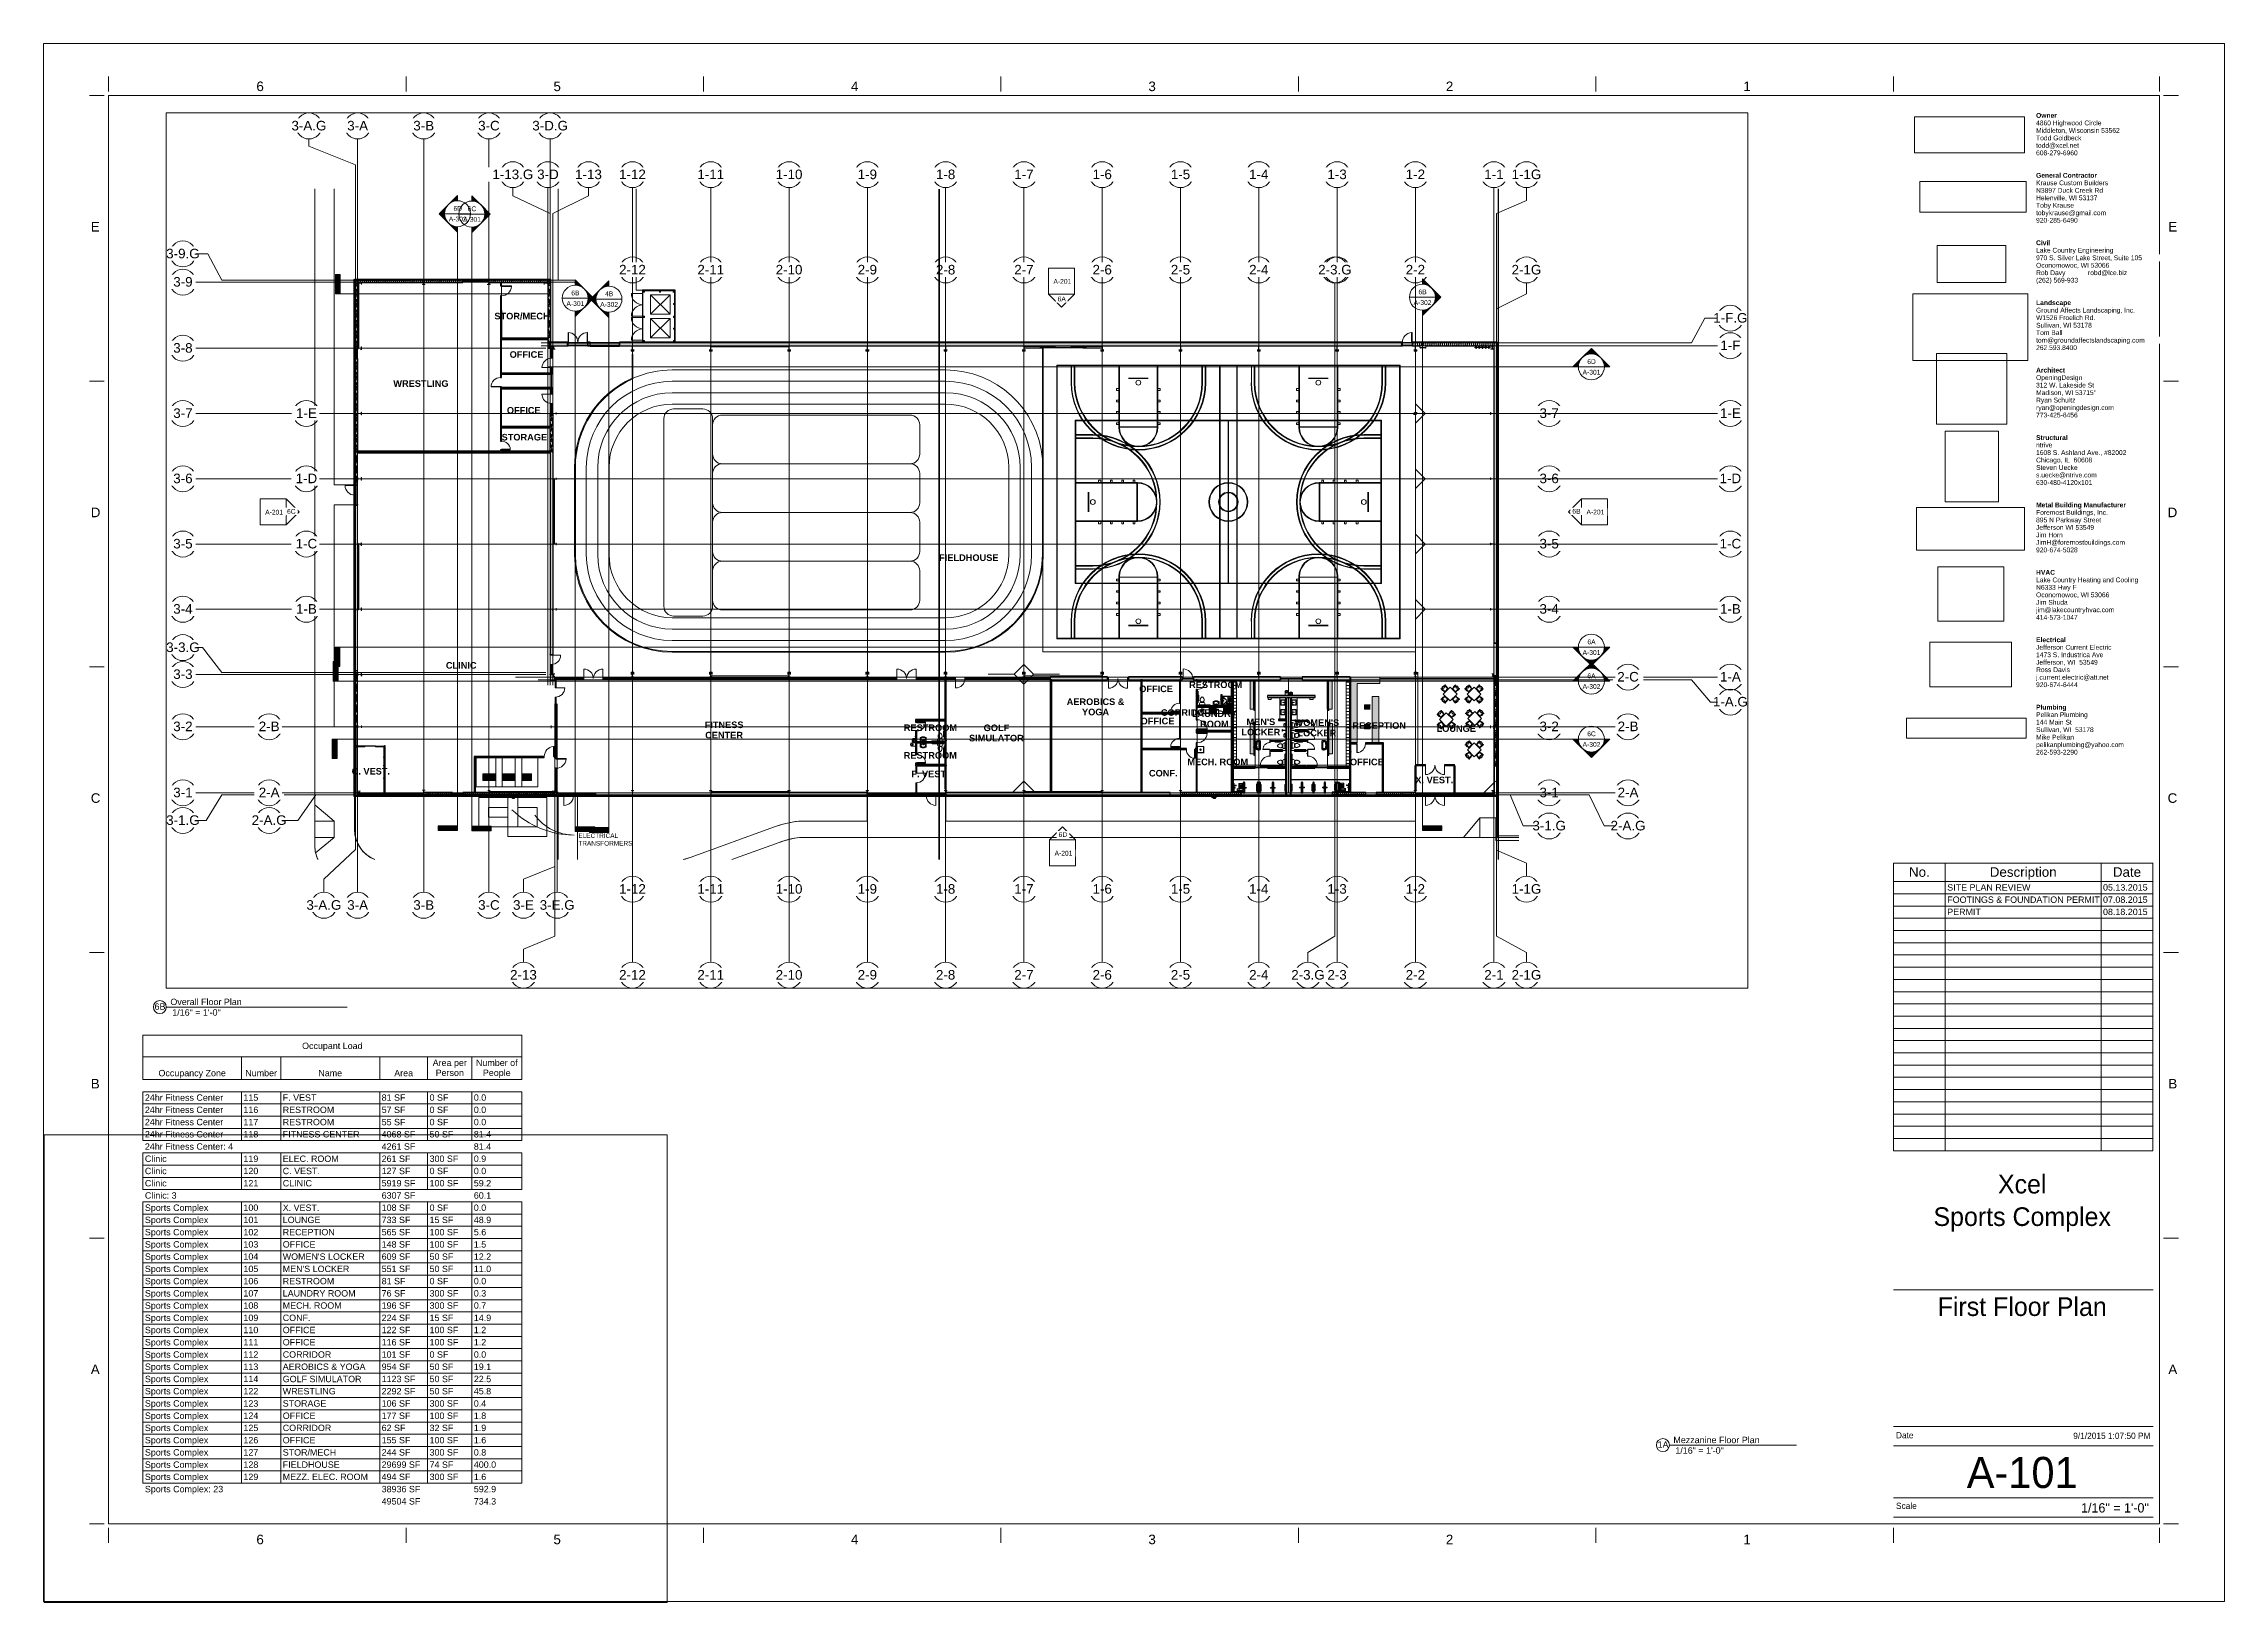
# Paper-space layout 'Layout1' of a CAD drawing. Header units: inches. Extents: x 0 to 42, y 0 to 30.
# The model-space entities are those that its viewports show. They can reach past a viewport. Long polylines and large blocks are cut down to what shows.
import ezdxf

# ---------------------------------------------------------------- set-up
doc = ezdxf.new("R2010")
doc.units = ezdxf.units.IN
doc.header["$MEASUREMENT"] = 0
for name, pattern in [('Dash', [0.25, 0.125, -0.125]), ('Dash 1_16_', [0.125, 0.0625, -0.0625]), ('Dash_2_', [0.25, 0.125, -0.125]), ('Grid Line 1_2_', [0.875, 0.5, -0.125, 0.125, -0.125]), ('Hidden', [0.28125, 0.1875, -0.09375]), ('Hidden 1_8_', [0.1875, 0.125, -0.0625])]:
    doc.linetypes.add(name, pattern=pattern)
for name, color, linetype, lineweight in [('A-ANNO-MATC', 214, 'Dash', 140), ('A-AREA', 32, 'Continuous', 9), ('A-DETL', 90, 'Continuous', 9), ('A-DETL-HDLN', 90, 'Hidden 1_8_', 9), ('A-DETL-THIN', 151, 'Continuous', 9), ('A-DOOR', 31, 'Continuous', 9), ('A-DOOR-GLAZ', 31, 'Continuous', 15), ('A-FLOR', 192, 'Continuous', 9), ('A-FLOR-HRAL', 11, 'Continuous', 9), ('A-FLOR-OTLN', 90, 'Continuous', 9), ('A-GENM', 13, 'Continuous', 9), ('A-GLAZ-CURT', 52, 'Continuous', 9), ('A-GLAZ-CWMG', 51, 'Continuous', 9), ('A-PROP-SBCK', 71, 'Hidden', 25), ('A-WALL', 113, 'Continuous', 9), ('A-WALL-PATT', 111, 'Continuous', 25), ('C-TOPO', 7, 'Continuous', 9), ('Conc', 7, 'Continuous', 13), ('E-ELEC-EQPM', 71, 'Continuous', 9), ('E-POWR-CNTR', 130, 'Continuous', 9), ('E-POWR-RISE', 130, 'Continuous', 9), ('EOP-PR', 4, 'Continuous', 13), ('G-ANNO-SCHD', 231, 'Continuous', 9), ('G-ANNO-SYMB', 111, 'Continuous', 9), ('G-ANNO-TEXT', 231, 'Continuous', 9), ('G-ANNO-TTLB', 6, 'Continuous', 9), ('G-ANNO-TTLB-MEDM', 33, 'Continuous', 20), ('G-ANNO-TTLB-THIN', 151, 'Continuous', 9), ('I-FURN', 30, 'Continuous', 9), ('I-WALL', 2, 'Continuous', 9), ('L-SITE-WALL', 31, 'Continuous', 9), ('M-AREA-IDEN', 171, 'Continuous', 9), ('P-SANR-FIXT', 6, 'Continuous', 9), ('Q-CASE', 31, 'Continuous', 9), ('Q-SPCQ', 91, 'Continuous', 9), ('Q-SPCQ-HDLN', 91, 'Dash', 9), ('S-BEAM', 12, 'Continuous', 9), ('S-COLS', 52, 'Continuous', 9), ('S-GRID', 1, 'Continuous', 9), ('S-GRID-IDEN', 1, 'Continuous', 9)]:
    doc.layers.add(name, color=color, linetype=linetype, lineweight=lineweight)
doc.layers.add('G-ANNO-NPLT', color=191, linetype='Continuous', plot=False)
doc.styles.add('Arial', font='arial.ttf', dxfattribs={"height": 35.407186})
doc.styles.add('Arial_1', font='arial.ttf', dxfattribs={"height": 17.703593})
doc.styles.add('Arial_2', font='arial.ttf', dxfattribs={"height": 0.092206})
doc.styles.add('Arial_3', font='arial.ttf', dxfattribs={"height": 0.184412})
doc.styles.add('Arial_4', font='arial.ttf', dxfattribs={"height": 0.122942})
doc.styles.add('Arial_B', font='arialbd.ttf', dxfattribs={"height": 24.354149})
doc.styles.add('Century Gothic', font='GOTHIC.TTF', dxfattribs={"height": 17.245342})
doc.styles.add('Century Gothic_1', font='GOTHIC.TTF', dxfattribs={"height": 0.119759})
doc.styles.add('Century Gothic_2', font='GOTHIC.TTF', dxfattribs={"height": 0.179639})
doc.styles.add('Century Gothic_3', font='GOTHIC.TTF', dxfattribs={"height": 0.598797})
doc.styles.add('Century Gothic_4', font='GOTHIC.TTF', dxfattribs={"height": 0.359278})
picture_1 = doc.add_image_def('image1.png', size_in_pixel=(1125, 1483))
picture_2 = doc.add_image_def('image2.jpg', size_in_pixel=(477, 79))
picture_3 = doc.add_image_def('image3.png', size_in_pixel=(259, 141))
picture_4 = doc.add_image_def('image4.jpg', size_in_pixel=(150, 124))
picture_5 = doc.add_image_def('image5.jpg', size_in_pixel=(309, 122))
picture_6 = doc.add_image_def('image6.jpg', size_in_pixel=(95, 51))
picture_7 = doc.add_image_def('image7.png', size_in_pixel=(388, 225))
picture_8 = doc.add_image_def('image8.jpg', size_in_pixel=(232, 76))
picture_9 = doc.add_image_def('image9.jpg', size_in_pixel=(900, 259))
picture_10 = doc.add_image_def('image10.jpg', size_in_pixel=(939, 939))
pattern_1 = [(0, (5929.126, 0), (61.44, 15.36), [2.534, -43.546, 2.534, -43.546, -245.76]), (0, (5929.126, 0), (61.44, 15.36), [-92.16, 2.534, -89.626, 2.534, -43.546, -107.52]), (0, (5929.126, 0), (61.44, 15.36), [-230.4, 2.534, -28.186, 2.534, -74.266]), (120, (5952.166, 7.68), (-44.02215, 45.528601), [2.534, -43.546, 2.534, -43.546, -245.76]), (120, (5952.166, 7.68), (-44.02215, 45.528601), [-92.16, 2.534, -89.626, 2.534, -43.546, -107.52]), (120, (5952.166, 7.68), (-44.02215, 45.528601), [-230.4, 2.534, -28.186, 2.534, -74.266]), (240, (5959.846, 38.4), (-17.41785, -60.888601), [2.534, -43.546, 2.534, -43.546, -245.76]), (240, (5959.846, 38.4), (-17.41785, -60.888601), [-92.16, 2.534, -89.626, 2.534, -43.546, -107.52]), (240, (5959.846, 38.4), (-17.41785, -60.888601), [-230.4, 2.534, -28.186, 2.534, -74.266])]
pattern_2 = [(296.565, (5957.926, 17.28), (0.0001, 115.19999), [12.88, -244.715]), (33.69, (5963.69, 5.76), (-0.00014, 115.19958), [20.768, -394.592]), (33.69, (6078.89, 5.76), (-0.00014, 115.19958), [20.768, -394.592]), (33.69, (6194.09, 5.76), (-0.00014, 115.19958), [20.768, -394.592]), (116.565, (5980.966, 17.28), (0.0001, 115.19999), [12.88, -244.715]), (213.69, (5975.21, 28.8), (-0.00014, 115.19958), [20.768, -394.592]), (213.69, (6090.41, 28.8), (-0.00014, 115.19958), [20.768, -394.592]), (213.69, (6205.61, 28.8), (-0.00014, 115.19958), [20.768, -394.592]), (26.565, (6004.01, 17.28), (0.0001, 115.2), [25.76, -231.836]), (26.565, (6119.21, 17.28), (0.0001, 115.2), [25.76, -231.836]), (270, (6027.05, 28.8), (115.2, 7e-15), [11.52, -103.68]), (225, (6027.05, 17.28), (-1e-14, 115.20042), [16.292, -146.626]), (135, (6015.53, 5.76), (1e-14, 115.20042), [16.292, -146.626]), (288.435, (5980.966, 51.84), (-0.00042, 115.19956), [18.215, -346.08]), (18.435, (5986.73, 34.56), (-0.0004, 115.19956), [18.215, -346.08]), (18.435, (6101.93, 34.56), (-0.0004, 115.19956), [18.215, -346.08]), (18.435, (6217.13, 34.56), (-0.0004, 115.19956), [18.215, -346.08]), (135, (6004.01, 40.32), (1e-14, 115.20042), [16.292, -146.626]), (180, (5992.49, 51.84), (-1e-14, -115.2), [11.52, -103.68]), (251.565, (5952.166, 80.64), (0.00042, 115.19956), [18.215, -346.08]), (315, (5946.41, 63.36), (-1e-14, 115.20042), [16.292, -146.626]), (71.565, (5957.926, 51.84), (0.00042, 115.19956), [18.215, -346.08]), (135, (5963.69, 69.12), (1e-14, 115.20042), [16.292, -146.626]), (225, (5998.25, 80.64), (-1e-14, 115.20042), [16.292, -146.626]), (123.69, (5986.726, 69.12), (-0.00014, 115.19958), [20.768, -394.592]), (123.69, (6101.926, 69.12), (-0.00014, 115.19958), [20.768, -394.592]), (26.565, (5975.21, 86.4), (0.0001, 115.2), [12.88, -244.715]), (26.565, (6090.41, 86.4), (0.0001, 115.2), [12.88, -244.715]), (315, (5986.73, 92.16), (-1e-14, 115.20042), [16.292, -146.626]), (213.69, (6038.57, 109.44), (-0.00014, 115.19958), [20.768, -394.592]), (213.69, (6153.77, 109.44), (-0.00014, 115.19958), [20.768, -394.592]), (213.69, (6268.97, 109.44), (-0.00014, 115.19958), [20.768, -394.592]), (296.565, (6021.286, 97.92), (0.0001, 115.19999), [12.88, -244.715]), (45, (6027.05, 86.4), (1e-14, 115.20042), [16.292, -146.626]), (90, (6038.57, 97.92), (-115.2, 7e-15), [11.52, -103.68]), (213.69, (5986.73, 115.2), (-0.00014, 115.19958), [20.768, -394.592]), (213.69, (6101.93, 115.2), (-0.00014, 115.19958), [20.768, -394.592]), (213.69, (6217.13, 115.2), (-0.00014, 115.19958), [20.768, -394.592]), (315, (5969.45, 103.68), (-1e-14, 115.20042), [8.146, -154.772]), (26.565, (5975.21, 97.92), (0.0001, 115.2), [12.88, -244.715]), (26.565, (6090.41, 97.92), (0.0001, 115.2), [12.88, -244.715]), (90, (5986.73, 103.68), (-115.2, 7e-15), [11.52, -103.68]), (333.435, (5940.65, 109.44), (-0.0001, 115.2), [12.88, -244.715]), (333.435, (6055.85, 109.44), (-0.0001, 115.2), [12.88, -244.715]), (243.435, (5952.166, 103.68), (-0.0001, 115.19999), [12.88, -244.715]), (161.565, (5946.41, 92.16), (0.0004, 115.19956), [18.215, -346.08]), (161.565, (6061.61, 92.16), (0.0004, 115.19956), [18.215, -346.08]), (161.565, (6176.81, 92.16), (0.0004, 115.19956), [18.215, -346.08]), (45, (5929.13, 97.92), (1e-14, 115.20042), [16.292, -146.626]), (26.565, (5934.89, 0), (0.0001, 115.2), [12.88, -244.715]), (26.565, (6050.09, 0), (0.0001, 115.2), [12.88, -244.715]), (116.565, (5946.406, 5.76), (0.0001, 115.19999), [12.88, -244.715]), (206.565, (5940.65, 17.28), (0.0001, 115.2), [12.88, -244.715]), (206.565, (6055.85, 17.28), (0.0001, 115.2), [12.88, -244.715]), (296.565, (5929.126, 11.52), (0.0001, 115.19999), [12.88, -244.715]), (14.036, (6015.53, 51.84), (0.0005, 115.19957), [23.749, -451.233]), (14.036, (6130.73, 51.84), (0.0005, 115.19957), [23.749, -451.233]), (14.036, (6245.93, 51.84), (0.0005, 115.19957), [23.749, -451.233]), (14.036, (6361.13, 51.84), (0.0005, 115.19957), [23.749, -451.233]), (135, (6038.57, 57.6), (1e-14, 115.20042), [16.292, -146.626]), (198.435, (6027.05, 69.12), (-0.0004, 115.19956), [18.215, -346.08]), (198.435, (6142.25, 69.12), (-0.0004, 115.19956), [18.215, -346.08]), (198.435, (6257.45, 69.12), (-0.0004, 115.19956), [18.215, -346.08]), (296.565, (6009.766, 63.36), (0.0001, 115.19999), [12.88, -244.715]), (333.435, (5934.89, 34.56), (-0.0001, 115.2), [12.88, -244.715]), (333.435, (6050.09, 34.56), (-0.0001, 115.2), [12.88, -244.715]), (45, (5946.41, 28.8), (1e-14, 115.20042), [8.146, -154.772]), (116.565, (5952.166, 34.56), (0.0001, 115.19999), [12.88, -244.715]), (225, (5946.41, 46.08), (-1e-14, 115.20042), [16.292, -146.626])]
pattern_3 = [(45, (5929.126, 0), (-19.00703, 19.00703), []), (45, (5929.126, 28.8), (-19.00703, 19.00703), [])]
pattern_4 = [(161.57, (5930.086, 0.96), (-7.6802237, -0.0009796), [0, -54.643, 6.067, 0]), (18.43, (5928.166, 0.96), (-7.6802237, 0.0009796), [0, -54.643, 6.067, 0]), (108.43, (5930.086, 0.96), (3.8382953, -19.20136532), [18.211, -42.499]), (71.57, (5928.166, 0.96), (3.8382953, 19.20136532), [18.211, -42.499])]
pattern_5 = [(0, (5929.126, 0), (0, 24), []), (90, (5929.126, 0), (-24, 1e-15), [])]
pattern_6 = [(225, (31620.517, -22360.053), (19.00703, -19.00703), []), (225, (31620.517, -22388.853), (19.00703, -19.00703), [])]
pattern_7 = [(225, (31331.017, -22360.053), (19.00703, -19.00703), []), (225, (31331.017, -22388.853), (19.00703, -19.00703), [])]
pattern_8 = [(225, (31041.517, -22360.053), (19.00703, -19.00703), []), (225, (31041.517, -22388.853), (19.00703, -19.00703), [])]
pattern_9 = [(225, (30752.017, -22360.053), (19.00703, -19.00703), []), (225, (30752.017, -22388.853), (19.00703, -19.00703), [])]
pattern_10 = [(225, (30462.517, -22360.053), (19.00703, -19.00703), []), (225, (30462.517, -22388.853), (19.00703, -19.00703), [])]
pattern_11 = [(225, (30173.017, -22360.053), (19.00703, -19.00703), []), (225, (30173.017, -22388.853), (19.00703, -19.00703), [])]
pattern_12 = [(225, (29883.517, -22360.053), (19.00703, -19.00703), []), (225, (29883.517, -22388.853), (19.00703, -19.00703), [])]
pattern_13 = [(225, (29594.017, -22360.053), (19.00703, -19.00703), []), (225, (29594.017, -22388.853), (19.00703, -19.00703), [])]
pattern_14 = [(225, (29304.517, -22360.053), (19.00703, -19.00703), []), (225, (29304.517, -22388.853), (19.00703, -19.00703), [])]
pattern_15 = [(225, (29015.017, -22360.053), (19.00703, -19.00703), []), (225, (29015.017, -22388.853), (19.00703, -19.00703), [])]
pattern_16 = [(225, (31910.017, -22360.053), (19.00703, -19.00703), []), (225, (31910.017, -22388.853), (19.00703, -19.00703), [])]

psp = doc.layouts.get("Layout1")

msp = doc.modelspace()

# ---------------------------------------------------------------- texts
at = {"layer": 'G-ANNO-SYMB', "char_height": 17.7036, "attachment_point": 2, "line_spacing_factor": 0.938532, "style": 'Arial_1'}
for s, insert, width in [('6D', (28368.915, -20618.004), 37.584), ('6C', (28421.595, -20619.273), 37.584), ('A-302', (28368.915, -20657.277), 78.624), ('A-301', (28421.595, -20658.546), 78.624), ('6B', (31936.558, -20926.739), 36.072), ('6B', (28803.897, -20930.468), 36.072), ('4B', (28928.705, -20933.747), 36.072), ('A-302', (31936.558, -20966.011), 78.624), ('A-301', (28803.897, -20969.741), 78.624), ('A-302', (28928.705, -20973.019), 78.624), ('6D', (32561.349, -21184.184), 37.584), ('A-301', (32561.349, -21223.457), 78.624), ('6A', (32561.349, -22220.495), 36.072), ('A-301', (32561.349, -22259.767), 78.624), ('6A', (32561.349, -22346.019), 36.072), ('A-302', (32561.349, -22385.291), 78.624), ('6C', (32561.349, -22560.292), 37.584), ('A-302', (32561.349, -22599.565), 78.624)]:
    msp.add_mtext(s, dxfattribs=dict(at, insert=insert, width=width))
at = {"layer": 'G-ANNO-TEXT', "color": 145, "insert": (28815.047, -22937.001), "char_height": 17.24534, "width": 213.84, "attachment_point": 1, "line_spacing_factor": 0.984117, "style": 'Century Gothic'}
msp.add_mtext('ELECTRICAL\\PTRANSFORMERS', dxfattribs=at)
at = {"layer": 'M-AREA-IDEN', "char_height": 24.3541, "attachment_point": 2, "line_spacing_factor": 0.938532, "style": 'Arial_B'}
for s, insert, width in [('STOR/MECH', (28606.614, -21012.763), 236.736), ('OFFICE', (28623.194, -21154.72), 144.864), ('WRESTLING', (28232.77, -21262.069), 236.736), ('OFFICE', (28612.822, -21361.007), 144.864), ('STORAGE', (28615.194, -21460.389), 194.4), ('FIELDHOUSE', (30258.831, -21905.885), 254.304), ('CLINIC', (28381.763, -22304.1), 131.616), ('RESTROOM', (31171.628, -22375.742), 228.096), ('OFFICE', (30951.194, -22390.785), 144.864), ('AEROBICS &\\PYOGA', (30727.414, -22438.313), 246.816), ('CORRIDOR', (31061.666, -22478.269), 215.136), ('LAUNDRY\\PROOM', (31166.85, -22482.67), 192.096), ('OFFICE', (30956.506, -22509.84), 144.864), ("MEN'S\\PLOCKER", (31338.659, -22512.626), 166.752), ("WOMEN'S\\PLOCKER", (31545.811, -22515.907), 191.232), ('FITNESS\\PCENTER', (29353.764, -22523.723), 166.464), ('RECEPTION', (31775.948, -22526.374), 230.112), ('RESTROOM', (30116.9, -22534.532), 228.096), ('GOLF\\PSIMULATOR', (30360.766, -22534.814), 233.856), ('LOUNGE', (32061.167, -22537.681), 169.056), ('RESTROOM', (30116.275, -22636.602), 228.096), ('MECH. ROOM', (31179.075, -22660.911), 260.928), ('OFFICE', (31730.695, -22661.143), 144.864), ('C. VEST.', (28047.641, -22695.452), 164.16), ('CONF.', (30977.756, -22702.581), 122.976), ('F. VEST', (30110.29, -22705.379), 148.896), ('X. VEST.', (31979.854, -22727.583), 161.856)]:
    msp.add_mtext(s, dxfattribs=dict(at, insert=insert, width=width))

# ---------------------------------------------------------------- blocks, each defined once
blk = doc.blocks.new('XCEL - E1 30 x 42 Horizontal - E1 30x42 Horizontal-11829-First Floor Plan')
at = {"layer": 'G-ANNO-TTLB-MEDM'}
for p, q in [((1.159, 29.014), (0.872, 29.014)), ((1.24, 29.094), (1.24, 29.381)), ((1.24, 29.014), (1.24, 1.514)), ((40.74, 29.014), (1.24, 29.014)), ((6.969, 29.094), (6.969, 29.381)), ((12.698, 29.094), (12.698, 29.381)), ((18.427, 29.094), (18.427, 29.381)), ((24.156, 29.094), (24.156, 29.381)), ((29.885, 29.094), (29.885, 29.381)), ((35.615, 29.094), (35.615, 29.381)), ((40.74, 29.094), (40.74, 29.381)), ((40.74, 29.014), (40.74, 1.514)), ((40.82, 29.014), (41.108, 29.014)), ((1.159, 23.514), (0.872, 23.514)), ((40.82, 23.514), (41.108, 23.514)), ((1.159, 18.014), (0.872, 18.014)), ((40.82, 18.014), (41.108, 18.014)), ((40.615, 14.233), (35.615, 14.233)), ((1.159, 12.514), (0.872, 12.514)), ((40.82, 12.514), (41.108, 12.514)), ((1.159, 7.014), (0.872, 7.014)), ((40.82, 7.014), (41.108, 7.014)), ((35.615, 6.02), (40.615, 6.02)), ((1.159, 1.514), (0.872, 1.514)), ((1.24, 1.514), (40.74, 1.514)), ((1.24, 1.433), (1.24, 1.146)), ((6.969, 1.433), (6.969, 1.146)), ((12.698, 1.433), (12.698, 1.146)), ((18.427, 1.433), (18.427, 1.146)), ((24.156, 1.433), (24.156, 1.146)), ((29.885, 1.433), (29.885, 1.146)), ((40.615, 1.639), (35.615, 1.639)), ((35.615, 1.433), (35.615, 1.146)), ((40.74, 1.433), (40.74, 1.146)), ((40.82, 1.514), (41.108, 1.514))]:
    blk.add_line(p, q, dxfattribs=at)
at = {"layer": 'G-ANNO-TTLB-THIN'}
for p, q in [((-0.01, 30.014), (41.99, 30.014)), ((-0.01, 0.014), (-0.01, 30.014)), ((41.99, 0.014), (41.99, 30.014)), ((35.615, 3.389), (40.615, 3.389)), ((35.615, 3.014), (40.615, 3.014)), ((35.615, 2.014), (40.615, 2.014)), ((-0.01, 0.014), (41.99, 0.014))]:
    blk.add_line(p, q, dxfattribs=at)
at = {"layer": 'G-ANNO-TTLB', "char_height": 0.09221, "attachment_point": 1, "line_spacing_factor": 0.938532, "style": 'Arial_2', "bg_fill": 3, "box_fill_scale": 1.25, "bg_fill_color": 0, "bg_fill_transparency": 0}
for s, insert, width in [('\\fArial|b1|i0|c0|p34|;Civil', (38.363, 26.225), 0.28768), ('\\fArial|b1|i0|c0|p34|;Structural', (38.363, 22.475), 0.64856), ('\\fArial|b1|i0|c0|p34|;HVAC', (38.363, 19.879), 0.41876), ('\\fArial|b1|i0|c0|p34|;Electrical', (38.363, 18.581), 0.61622)]:
    blk.add_mtext(s, dxfattribs=dict(at, insert=insert, width=width))
at = {"layer": 'G-ANNO-TTLB'}
image = blk.add_image(picture_8, insert=(36.024, 27.911), size_in_units=(2.118, 0.694), dxfattribs=at)
image.dxf.flags = 7
image = blk.add_image(picture_9, insert=(36.126, 26.77), size_in_units=(2.048, 0.589), dxfattribs=at)
image.dxf.flags = 7
image = blk.add_image(picture_6, insert=(36.46, 25.417), size_in_units=(1.319, 0.708), dxfattribs=at)
image.dxf.flags = 7
image = blk.add_image(picture_7, insert=(35.988, 23.91), size_in_units=(2.218, 1.286), dxfattribs=at)
image.dxf.flags = 7
image = blk.add_image(picture_10, insert=(36.444, 22.689), size_in_units=(1.358, 1.358), dxfattribs=at)
image.dxf.flags = 7
image = blk.add_image(picture_1, insert=(36.612, 21.192), size_in_units=(1.03, 1.357), dxfattribs=at)
image.dxf.flags = 7
image = blk.add_image(picture_5, insert=(36.062, 20.262), size_in_units=(2.078, 0.821), dxfattribs=at)
image.dxf.flags = 7
image = blk.add_image(picture_4, insert=(36.474, 18.891), size_in_units=(1.268, 1.049), dxfattribs=at)
image.dxf.flags = 7
image = blk.add_image(picture_3, insert=(36.315, 17.631), size_in_units=(1.574, 0.857), dxfattribs=at)
image.dxf.flags = 7
image = blk.add_image(picture_2, insert=(35.866, 16.643), size_in_units=(2.303, 0.381), dxfattribs=at)
image.dxf.flags = 7
at = {"layer": 'G-ANNO-TTLB', "bg_fill": 3, "box_fill_scale": 1.25, "bg_fill_color": 0, "bg_fill_transparency": 0}
for s, insert, char_height, width, attachment_point, line_spacing_factor, style in [('6', (4.088, 29.283), 0.184, 0.171, 1, 0.938532, 'Arial_3'), ('5', (9.809, 29.283), 0.184, 0.171, 1, 0.938532, 'Arial_3'), ('4', (15.538, 29.283), 0.184, 0.171, 1, 0.938532, 'Arial_3'), ('3', (21.267, 29.283), 0.184, 0.171, 1, 0.938532, 'Arial_3'), ('2', (26.996, 29.283), 0.184, 0.171, 1, 0.938532, 'Arial_3'), ('1', (32.725, 29.283), 0.184, 0.171, 1, 0.938532, 'Arial_3'), ('\\fArial|b1|i0|c0|p34|;Owner', (38.363, 28.677), 0.09221, 0.44259, 1, 0.938532, 'Arial_2'), ('\\fArial|b1|i0|c0|p34|;General Contractor', (38.363, 27.523), 0.09221, 1.28521, 1, 0.938532, 'Arial_2'), ('E', (0.898, 26.579), 0.184, 0.20475, 1, 0.938532, 'Arial_3'), ('E', (41.082, 26.579), 0.184, 0.20475, 3, 0.938532, 'Arial_3'), ('Lake Country Engineering', (38.363, 26.081), 0.09221, 1.74142, 1, 0.938532, 'Arial_2'), ('\\fArial|b1|i0|c0|p34|;Landscape', (38.363, 25.071), 0.09221, 0.73708, 1, 0.938532, 'Arial_2'), ('\\fArial|b1|i0|c0|p34|;Architect', (38.363, 23.773), 0.09221, 0.59069, 1, 0.938532, 'Arial_2'), ('ntrive', (38.363, 22.331), 0.0922, 0.37109, 1, 0.938532, 'Arial_2'), ('D', (0.898, 21.079), 0.184, 0.2205, 1, 0.938532, 'Arial_3'), ('\\fArial|b1|i0|c0|p34|;Metal Building Manufacturer', (38.363, 21.177), 0.09221, 1.8793, 1, 0.938532, 'Arial_2'), ('D', (41.082, 21.079), 0.184, 0.2205, 3, 0.938532, 'Arial_3'), ('Lake Country Heating and Cooling', (38.363, 19.734), 0.09221, 2.30317, 1, 0.938532, 'Arial_2'), ('Jefferson Current Electric', (38.363, 18.436), 0.09221, 1.71418, 1, 0.938532, 'Arial_2'), ('\\fArial|b1|i0|c0|p34|;Plumbing', (38.363, 17.283), 0.09221, 0.62814, 1, 0.938532, 'Arial_2'), ('C', (0.898, 15.579), 0.184, 0.2205, 1, 0.938532, 'Arial_3'), ('C', (41.082, 15.579), 0.184, 0.2205, 3, 0.938532, 'Arial_3'), ('B', (0.898, 10.079), 0.184, 0.20475, 1, 0.938532, 'Arial_3'), ('B', (41.082, 10.079), 0.184, 0.20475, 3, 0.938532, 'Arial_3'), ('A', (0.898, 4.579), 0.184, 0.20475, 1, 0.938532, 'Arial_3'), ('A', (41.082, 4.579), 0.184, 0.20475, 3, 0.938532, 'Arial_3'), ('Date', (35.665, 3.278), 0.1198, 0.4725, 1, 0.984117, 'Century Gothic_1'), ('Scale', (35.665, 1.919), 0.1198, 0.5265, 1, 0.984117, 'Century Gothic_1'), ('6', (4.088, 1.304), 0.184, 0.171, 1, 0.938532, 'Arial_3'), ('5', (9.809, 1.304), 0.184, 0.171, 1, 0.938532, 'Arial_3'), ('4', (15.538, 1.304), 0.184, 0.171, 1, 0.938532, 'Arial_3'), ('3', (21.267, 1.304), 0.184, 0.171, 1, 0.938532, 'Arial_3'), ('2', (26.996, 1.304), 0.184, 0.171, 1, 0.938532, 'Arial_3'), ('1', (32.725, 1.304), 0.184, 0.171, 1, 0.938532, 'Arial_3')]:
    blk.add_mtext(s, dxfattribs=dict(at, insert=insert, char_height=char_height, width=width, attachment_point=attachment_point, line_spacing_factor=line_spacing_factor, style=style))
at = {"layer": 'G-ANNO-TTLB', "char_height": 0.09221, "attachment_point": 1, "line_spacing_factor": 0.938532, "style": 'Arial_2', "bg_fill": 3, "box_fill_scale": 1.25, "bg_fill_color": 0, "bg_fill_transparency": 0}
for s, insert, width in [('4860 Highwood Circle', (38.363, 28.533), 1.47416), ('Krause Custom Builders', (38.363, 27.379), 1.63077), ('970 S. Silver Lake Street, Suite 105', (38.363, 25.936), 2.39509), ('Ground Affects Landscaping, Inc.', (38.363, 24.927), 2.24019), ('OpeningDesign', (38.363, 23.629), 1.03838), ('1608 S. Ashland Ave., #82002', (38.363, 22.186), 2.03762), ('Foremost Buildings, Inc.', (38.363, 21.033), 1.62396), ('N6333 Hwy F', (38.363, 19.59), 0.90901), ('1473 S. Industrica Ave', (38.363, 18.292), 1.52183), ('Pelikan Plumbing', (38.363, 17.138), 1.16605)]:
    blk.add_mtext(s, dxfattribs=dict(at, insert=insert, width=width))
for s, insert, width in [('Middleton, Wisconsin 53562', (38.363, 28.388), 1.89633), ('N3897 Duck Creek Rd', (38.363, 27.234), 1.51161), ('Oconomowoc, WI 53066', (38.363, 25.792), 1.65971), ('W1526 Froelich Rd.', (38.363, 24.783), 1.34309), ('312 W. Lakeside St', (38.363, 23.484), 1.31926), ('Chicago, IL  60608', (38.363, 22.042), 1.26649), ('895 N Parkway Street', (38.363, 20.888), 1.46565), ('Oconomowoc, WI 53066', (38.363, 19.446), 1.65971), ('Jefferson, WI  53549', (38.363, 18.148), 1.40778), ('144 Main St', (38.363, 16.994), 0.80347)]:
    blk.add_mtext(s, dxfattribs=dict(at, insert=insert, width=width))
at = {"layer": 'G-ANNO-TTLB', "attachment_point": 1, "line_spacing_factor": 0.938532, "style": 'Arial_2', "bg_fill": 3, "box_fill_scale": 1.25, "bg_fill_color": 0, "bg_fill_transparency": 0}
for s, insert, char_height, width in [('Todd Goldbeck', (38.363, 28.244), 0.09221, 1.02306), ('Helenville, WI 53137', (38.363, 27.09), 0.09221, 1.39416), ('Rob Davy', (38.363, 25.648), 0.0922, 0.66048), ('robd@lce.biz', (39.363, 25.648), 0.09221, 0.88178), ('Sullivan, WI 53178', (38.363, 24.638), 0.09221, 1.26819), ('Madison, WI 53715"', (38.363, 23.34), 0.09221, 1.36181), ('Steven Uecke', (38.363, 21.898), 0.09221, 0.94135), ('Jefferson WI 53549', (38.363, 20.744), 0.09221, 1.32266), ('Jim Shuda', (38.363, 19.302), 0.0922, 0.71325), ('Ross Davis', (38.363, 18.004), 0.0922, 0.76772), ('Sullivan, WI  53178', (38.363, 16.85), 0.09221, 1.31075)]:
    blk.add_mtext(s, dxfattribs=dict(at, insert=insert, char_height=char_height, width=width))
for s, insert, char_height, width in [('todd@xcel.net', (38.363, 28.1), 0.09221, 0.96859), ('Toby Krause', (38.363, 26.946), 0.09221, 0.85284), ('(262) 569-933', (38.363, 25.504), 0.09221, 0.94646), ('Tom Ball', (38.363, 24.494), 0.0922, 0.59579), ('Ryan Schultz', (38.363, 23.196), 0.09221, 0.88518), ('s.uecke@ntrive.com', (38.363, 21.754), 0.09221, 1.37543), ('Jim Horn', (38.363, 20.6), 0.0922, 0.60601), ('jim@lakecountryhvac.com', (38.363, 19.158), 0.09221, 1.76695), ('j.current.electric@att.net', (38.363, 17.859), 0.09221, 1.64609), ('Mike Pelikan', (38.363, 16.706), 0.09221, 0.85624)]:
    blk.add_mtext(s, dxfattribs=dict(at, insert=insert, char_height=char_height, width=width))
at = {"layer": 'G-ANNO-TTLB', "char_height": 0.09221, "attachment_point": 1, "line_spacing_factor": 0.938532, "style": 'Arial_2', "bg_fill": 3, "box_fill_scale": 1.25, "bg_fill_color": 0, "bg_fill_transparency": 0}
for s, insert, width in [('608-279-6960', (38.363, 27.956), 0.93625), ('tobykrause@gmail.com', (38.363, 26.802), 1.57971), ('tom@groundaffectslandscaping.com', (38.363, 24.35), 2.45808), ('ryan@openingdesign.com', (38.363, 23.052), 1.75163), ('630-480-4120x101', (38.363, 21.609), 1.26308), ('JimH@foremostbuildings.com', (38.363, 20.456), 2.01378), ('414-573-1047', (38.363, 19.013), 0.93625), ('920-674-6444', (38.363, 17.715), 0.93625), ('pelikanplumbing@yahoo.com', (38.363, 16.561), 1.97804)]:
    blk.add_mtext(s, dxfattribs=dict(at, insert=insert, width=width))
for s, insert, width in [('920-285-6490', (38.363, 26.658), 0.93625), ('262.593.8400', (38.363, 24.206), 0.91923), ('773-425-6456', (38.363, 22.908), 0.93625), ('920-674-5028', (38.363, 20.311), 0.93625), ('262-593-2290', (38.363, 16.417), 0.93625)]:
    blk.add_mtext(s, dxfattribs=dict(at, insert=insert, width=width))
blk = doc.blocks.new('Viewport - View Title-1830-First Floor Plan')
at = {"layer": 'G-ANNO-TTLB'}
for start, end in [(0, 180), (180, 360)]:
    blk.add_arc((-0.125, 0), 0.125, start, end, dxfattribs=at)
blk = doc.blocks.new('Toilet-Domestic-3D - Toilet-Domestic-3D-3240-Overall Floor Plan')
at = {"layer": 'P-SANR-FIXT', "color": 7}
for p, q in [((-9.976, 17.951), (-9.976, 19.476)), ((9.976, 19.476), (9.976, 17.976)), ((-9.976, 11.75), (-9.976, 16.502)), ((9.976, 16.477), (9.976, 11.75)), ((6.25, 8.024), (-6.25, 8.024)), ((-4.862, 8.024), (-5.209, 5)), ((4.862, 8.024), (5.209, 5)), ((-1, 6), (-3.836, 5.5)), ((1, 6), (-1, 6)), ((3.836, 5.5), (1, 6)), ((-3.836, 5.5), (-5.209, 5)), ((5.209, 5), (3.836, 5.5)), ((-5.209, 5), (-6.401, 4)), ((6.401, 4), (5.209, 5)), ((-6.401, 4), (-6.968, 3)), ((6.968, 3), (6.401, 4)), ((-6.968, 3), (-7.236, 2)), ((7.236, 2), (6.968, 3)), ((-7.236, 2), (-7.413, 0.996)), ((7.413, 0.996), (7.236, 2)), ((-7.413, 0.996), (-7.5, 0)), ((7.5, 0), (7.413, 0.996)), ((-7.5, 0), (-7.326, -1.992)), ((7.326, -1.992), (7.5, 0)), ((-7.326, -1.992), (-6.788, -4)), ((6.788, -4), (7.326, -1.992)), ((-6.788, -4), (-6.06, -6)), ((6.06, -6), (6.788, -4)), ((-6.06, -6), (-5.127, -8)), ((5.127, -8), (6.06, -6)), ((-5.127, -8), (-3.74, -10)), ((3.74, -10), (5.127, -8)), ((-3.74, -10), (-2.74, -11)), ((2.74, -11), (3.74, -10)), ((-2.74, -11), (-1.874, -11.5)), ((1.874, -11.5), (2.74, -11)), ((-1.874, -11.5), (-0.5, -12)), ((0.5, -12), (1.874, -11.5)), ((-0.5, -12), (0.5, -12))]:
    blk.add_line(p, q, dxfattribs=at)
for centre, start, end in [((-6.25, 11.75), 180, 270), ((6.25, 11.75), 270, 360)]:
    blk.add_arc(centre, 3.726, start, end, dxfattribs=at)
blk = doc.blocks.new('Sink-Bathroom-Kohler-Pinoir-2035-8 - Vitreous_China-0-White-3242-Overall Floor Plan')
at = {"layer": 'P-SANR-FIXT', "color": 7}
for p, q in [((24149.927, -22602.99), (24149.927, -22603.487)), ((24150.183, -22603.496), (24150.183, -22602.99)), ((24150.596, -22602.99), (24150.596, -22603.51)), ((24171.497, -22603.51), (24171.497, -22602.99)), ((24171.91, -22602.99), (24171.91, -22603.496)), ((24172.166, -22603.487), (24172.166, -22602.99)), ((24150.596, -22603.323), (24161.046, -22603.338)), ((24161.046, -22603.51), (24150.597, -22603.51)), ((24161.046, -22603.338), (24171.497, -22603.323)), ((24171.496, -22603.51), (24161.046, -22603.51))]:
    blk.add_line(p, q, dxfattribs=at)
for centre, radius, start, end in [((24256.276, -22610.52), 106.581, 176.2165, 183.78169), ((24256.276, -22610.52), 106.325, 176.21195, 183.78649), ((24256.276, -22610.52), 105.911, 176.20455, 183.79545), ((24065.817, -22610.52), 105.911, 356.20455, 3.79545), ((24065.817, -22610.52), 106.325, 356.21461, 3.78805), ((24065.817, -22610.52), 106.581, 356.21998, 3.7835), ((24157.05, -22605.313), 0.692, 0, 180), ((24165.046, -22605.303), 0.69, 12.1099, 180), ((24157.05, -22605.313), 0.692, 180, 0), ((24165.046, -22605.303), 0.69, 180, 347.0077), ((24161.046, -22619.57), 12.818, 91.1366, 126.4275), ((24161.046, -22619.57), 12.818, 53.5725, 88.8634), ((24161.046, -22619.57), 12.183, 91.1957, 126.3492), ((24161.046, -22619.57), 12.183, 53.6508, 88.8043), ((24161.046, -22609.365), 0.934, 106.0546, 180), ((24161.046, -22609.365), 0.934, 0, 73.9454), ((24156.54, -22613.042), 4.895, 129.3634, 236.4486), ((24161.046, -22609.365), 0.934, 180, 253.9454), ((24161.046, -22609.365), 0.934, 286.0546, 0), ((24165.553, -22613.042), 4.895, 303.5514, 50.6366), ((24156.54, -22613.042), 4.26, 129.5775, 236.6442), ((24165.553, -22613.042), 4.26, 303.3558, 50.4225), ((24161.046, -22607.279), 11.567, 233.6931, 306.3069), ((24161.046, -22607.279), 12.202, 233.7683, 306.2317), ((24151.472, -22617.551), 1.545, 179.9655, 246.0395), ((24151.472, -22617.551), 1.289, 179.6035, 246.0123), ((24151.472, -22617.551), 0.875, 178.7073, 245.9447), ((24170.634, -22617.56), 0.862, 293.6698, 1.9217), ((24170.634, -22617.56), 1.276, 293.6698, 0.9035), ((24170.634, -22617.56), 1.532, 293.6698, 0.4943), ((24161.048, -22595.69), 24.741, 246.3302, 293.6698), ((24161.048, -22595.69), 25.155, 246.3274, 293.6698), ((24161.048, -22595.69), 25.411, 246.3258, 293.6698)]:
    blk.add_arc(centre, radius, start, end, dxfattribs=at)
blk = doc.blocks.new('Drinking_Fountain-Haws_Corporation-Wall_Mounted_1119 - 1119-355849-Overall Floor Plan')
at = {"layer": 'P-SANR-FIXT', "color": 7}
for p, q in [((13.067, 19.496), (13.067, 4.695)), ((25.067, 4.695), (25.067, 19.496)), ((29.067, 13.746), (29.067, 4.695)), ((41.067, 4.695), (41.067, 13.746)), ((43.067, 4.695), (11.067, 4.695)), ((11.067, 4.695), (11.067, 4.195)), ((43.067, 4.195), (43.067, 4.695))]:
    blk.add_line(p, q, dxfattribs=at)
for centre, radius in [((22.938, 20.546), 0.625), ((19.067, 16.695), 1.125), ((38.942, 14.819), 0.625), ((35.067, 10.945), 1.125)]:
    blk.add_circle(centre, radius, dxfattribs=at)
for centre, radius, start, end in [((16.067, 19.496), 3, 97.5776, 180), ((19.067, -3.055), 25.75, 82.4224, 97.5776), ((22.067, 19.496), 3, 360, 82.4224), ((35.067, -8.805), 25.75, 82.4224, 97.5776), ((32.067, 13.746), 3, 97.5776, 180), ((38.067, 13.746), 3, 360, 82.4224)]:
    blk.add_arc(centre, radius, start, end, dxfattribs=at)
for centre, ratio in [((19.067, 17.82), 0.786373), ((35.067, 12.07), 0.786365)]:
    blk.add_ellipse(centre, major_axis=(-5.246, 0), ratio=ratio, dxfattribs=at)
blk = doc.blocks.new('Locker-Double Stacked - 12_ x 12_-3246-Overall Floor Plan')
at = {"layer": 'I-FURN', "color": 7}
for p, q in [((-6, -6), (-6, 6)), ((-6, 6), (6, 6)), ((6, 6), (6, -6)), ((6, -6), (-6, -6))]:
    blk.add_line(p, q, dxfattribs=at)
blk = doc.blocks.new('Furniture 5 - Furniture 1-2367-Overall Floor Plan')
at = {"layer": 'I-FURN'}
blk.add_hatch(color=8, dxfattribs=at).paths.add_polyline_path([(25653.989, -22611.42), (25653.989, -22499.67), (25639.989, -22499.67), (25639.989, -22611.42), (25641.842, -22611.42)], flags=0)
at = {"layer": 'I-FURN', "color": 7}
for p, q in [((25653.989, -22499.67), (25639.989, -22499.67)), ((25653.989, -22611.42), (25653.989, -22499.67)), ((25639.989, -22611.42), (25653.989, -22611.42))]:
    blk.add_line(p, q, dxfattribs=at)
blk = doc.blocks.new('Toilet-Domestic-3D - Toilet-Domestic-3D-V38-Overall Floor Plan')
at = {"layer": 'P-SANR-FIXT', "color": 7}
for p, q in [((-9.976, 19.476), (9.976, 19.476)), ((-9.976, 18.101), (-9.976, 19.476)), ((9.976, 19.476), (9.976, 18.076)), ((-9.976, 11.75), (-9.976, 16.601)), ((9.976, 16.627), (9.976, 11.75)), ((6.25, 8.024), (-6.25, 8.024)), ((-4.862, 8.024), (-5.209, 5)), ((4.862, 8.024), (5.209, 5)), ((-1, 6), (-3.836, 5.5)), ((1, 6), (-1, 6)), ((3.836, 5.5), (1, 6)), ((-3.836, 5.5), (-5.209, 5)), ((5.209, 5), (3.836, 5.5)), ((-5.209, 5), (-6.401, 4)), ((6.401, 4), (5.209, 5)), ((-6.401, 4), (-6.968, 3)), ((6.968, 3), (6.401, 4)), ((-6.968, 3), (-7.236, 2)), ((7.236, 2), (6.968, 3)), ((-7.236, 2), (-7.413, 0.996)), ((7.413, 0.996), (7.236, 2)), ((-7.413, 0.996), (-7.5, 0)), ((7.5, 0), (7.413, 0.996)), ((-7.5, 0), (-7.326, -1.992)), ((7.326, -1.992), (7.5, 0)), ((-7.326, -1.992), (-6.788, -4)), ((6.788, -4), (7.326, -1.992)), ((-6.788, -4), (-6.06, -6)), ((6.06, -6), (6.788, -4)), ((-6.06, -6), (-5.127, -8)), ((5.127, -8), (6.06, -6)), ((-5.127, -8), (-3.74, -10)), ((3.74, -10), (5.127, -8)), ((-3.74, -10), (-2.74, -11)), ((2.74, -11), (3.74, -10)), ((-2.74, -11), (-1.874, -11.5)), ((1.874, -11.5), (2.74, -11)), ((-1.874, -11.5), (-0.5, -12)), ((0.5, -12), (1.874, -11.5)), ((-0.5, -12), (0.5, -12))]:
    blk.add_line(p, q, dxfattribs=at)
for centre, start, end in [((-6.25, 11.75), 180, 270), ((6.25, 11.75), 270, 360)]:
    blk.add_arc(centre, 3.726, start, end, dxfattribs=at)
blk = doc.blocks.new('Toilet-Domestic-3D - Toilet-Domestic-3D-V39-Overall Floor Plan')
at = {"layer": 'P-SANR-FIXT', "color": 7}
for p, q in [((-9.976, 19.476), (9.976, 19.476)), ((-9.976, 18.1), (-9.976, 19.476)), ((9.976, 19.476), (9.976, 18.101)), ((-9.976, 11.75), (-9.976, 16.601)), ((9.976, 16.602), (9.976, 11.75)), ((6.25, 8.024), (-6.25, 8.024)), ((-4.862, 8.024), (-5.209, 5)), ((4.862, 8.024), (5.209, 5)), ((-1, 6), (-3.836, 5.5)), ((1, 6), (-1, 6)), ((3.836, 5.5), (1, 6)), ((-3.836, 5.5), (-5.209, 5)), ((5.209, 5), (3.836, 5.5)), ((-5.209, 5), (-6.401, 4)), ((6.401, 4), (5.209, 5)), ((-6.401, 4), (-6.968, 3)), ((6.968, 3), (6.401, 4)), ((-6.968, 3), (-7.236, 2)), ((7.236, 2), (6.968, 3)), ((-7.236, 2), (-7.413, 0.996)), ((7.413, 0.996), (7.236, 2)), ((-7.413, 0.996), (-7.5, 0)), ((7.5, 0), (7.413, 0.996)), ((-7.5, 0), (-7.326, -1.992)), ((7.326, -1.992), (7.5, 0)), ((-7.326, -1.992), (-6.788, -4)), ((6.788, -4), (7.326, -1.992)), ((-6.788, -4), (-6.06, -6)), ((6.06, -6), (6.788, -4)), ((-6.06, -6), (-5.127, -8)), ((5.127, -8), (6.06, -6)), ((-5.127, -8), (-3.74, -10)), ((3.74, -10), (5.127, -8)), ((-3.74, -10), (-2.74, -11)), ((2.74, -11), (3.74, -10)), ((-2.74, -11), (-1.874, -11.5)), ((1.874, -11.5), (2.74, -11)), ((-1.874, -11.5), (-0.5, -12)), ((0.5, -12), (1.874, -11.5)), ((-0.5, -12), (0.5, -12))]:
    blk.add_line(p, q, dxfattribs=at)
for centre, start, end in [((-6.25, 11.75), 180, 270), ((6.25, 11.75), 270, 360)]:
    blk.add_arc(centre, 3.726, start, end, dxfattribs=at)
blk = doc.blocks.new('Toilet-Domestic-3D - Toilet-Domestic-3D-V40-Overall Floor Plan')
at = {"layer": 'P-SANR-FIXT', "color": 7}
for p, q in [((-9.976, 19.476), (9.976, 19.476)), ((-9.976, 17.976), (-9.976, 19.476)), ((9.976, 19.476), (9.976, 17.975)), ((-9.976, 11.75), (-9.976, 16.476)), ((9.976, 16.477), (9.976, 11.75)), ((6.25, 8.024), (-6.25, 8.024)), ((-4.862, 8.024), (-5.209, 5)), ((4.862, 8.024), (5.209, 5)), ((-1, 6), (-3.836, 5.5)), ((1, 6), (-1, 6)), ((3.836, 5.5), (1, 6)), ((-3.836, 5.5), (-5.209, 5)), ((5.209, 5), (3.836, 5.5)), ((-5.209, 5), (-6.401, 4)), ((6.401, 4), (5.209, 5)), ((-6.401, 4), (-6.968, 3)), ((6.968, 3), (6.401, 4)), ((-6.968, 3), (-7.236, 2)), ((7.236, 2), (6.968, 3)), ((-7.236, 2), (-7.413, 0.996)), ((7.413, 0.996), (7.236, 2)), ((-7.413, 0.996), (-7.5, 0)), ((7.5, 0), (7.413, 0.996)), ((-7.5, 0), (-7.326, -1.992)), ((7.326, -1.992), (7.5, 0)), ((-7.326, -1.992), (-6.788, -4)), ((6.788, -4), (7.326, -1.992)), ((-6.788, -4), (-6.06, -6)), ((6.06, -6), (6.788, -4)), ((-6.06, -6), (-5.127, -8)), ((5.127, -8), (6.06, -6)), ((-5.127, -8), (-3.74, -10)), ((3.74, -10), (5.127, -8)), ((-3.74, -10), (-2.74, -11)), ((2.74, -11), (3.74, -10)), ((-2.74, -11), (-1.874, -11.5)), ((1.874, -11.5), (2.74, -11)), ((-1.874, -11.5), (-0.5, -12)), ((0.5, -12), (1.874, -11.5)), ((-0.5, -12), (0.5, -12))]:
    blk.add_line(p, q, dxfattribs=at)
for centre, start, end in [((-6.25, 11.75), 180, 270), ((6.25, 11.75), 270, 360)]:
    blk.add_arc(centre, 3.726, start, end, dxfattribs=at)
blk = doc.blocks.new('Furniture 6 - Furniture 1-2394-Overall Floor Plan')
at = {"layer": 'I-FURN'}
blk.add_hatch(color=8, dxfattribs=at).paths.add_polyline_path([(25642.467, -22603.74), (25653.989, -22603.74), (25653.989, -22496.303), (25639.989, -22496.303), (25639.989, -22603.74)], flags=0)
at = {"layer": 'I-FURN', "color": 7}
for p, q in [((25639.989, -22496.303), (25639.989, -22496.428)), ((25653.989, -22603.74), (25653.989, -22496.303)), ((25639.989, -22603.74), (25653.989, -22603.74))]:
    blk.add_line(p, q, dxfattribs=at)
blk = doc.blocks.new('Furniture 7 - Furniture 1-2413-Overall Floor Plan')
at = {"layer": 'I-FURN'}
blk.add_hatch(color=8, dxfattribs=at).paths.add_polyline_path([(25362.475, -22612.873), (25364.614, -22612.873), (25364.614, -22501.123), (25350.614, -22501.123), (25350.614, -22612.873)], flags=0)
at = {"layer": 'I-FURN', "color": 7}
for p, q in [((25350.614, -22501.123), (25350.614, -22612.873)), ((25364.614, -22501.123), (25350.614, -22501.123)), ((25350.614, -22612.873), (25364.614, -22612.873))]:
    blk.add_line(p, q, dxfattribs=at)
blk = doc.blocks.new('Toilet-Domestic-3D - Toilet-Domestic-3D-11065-Overall Floor Plan')
at = {"layer": 'P-SANR-FIXT', "color": 7}
for p, q in [((-1.874, 11.5), (-0.5, 12)), ((-0.5, 12), (0.5, 12)), ((0.5, 12), (1.874, 11.5)), ((-2.74, 11), (-1.874, 11.5)), ((1.874, 11.5), (2.74, 11)), ((-3.74, 10), (-2.74, 11)), ((2.74, 11), (3.74, 10)), ((-5.127, 8), (-3.74, 10)), ((3.74, 10), (5.127, 8)), ((-6.06, 6), (-5.127, 8)), ((5.127, 8), (6.06, 6)), ((-6.788, 4), (-6.06, 6)), ((6.06, 6), (6.788, 4)), ((-7.326, 1.992), (-6.788, 4)), ((6.788, 4), (7.326, 1.992)), ((-7.5, 0), (-7.326, 1.992)), ((7.326, 1.992), (7.5, 0)), ((-7.413, -0.996), (-7.5, 0)), ((7.5, 0), (7.413, -0.996)), ((-7.236, -2), (-7.413, -0.996)), ((7.413, -0.996), (7.236, -2)), ((-6.968, -3), (-7.236, -2)), ((7.236, -2), (6.968, -3)), ((-6.401, -4), (-6.968, -3)), ((6.968, -3), (6.401, -4)), ((-5.209, -5), (-6.401, -4)), ((6.401, -4), (5.209, -5)), ((-3.836, -5.5), (-5.209, -5)), ((-4.862, -8.024), (-5.209, -5)), ((5.209, -5), (3.836, -5.5)), ((4.862, -8.024), (5.209, -5)), ((-1, -6), (-3.836, -5.5)), ((3.836, -5.5), (1, -6)), ((1, -6), (-1, -6)), ((6.25, -8.024), (-6.25, -8.024)), ((-9.976, -11.75), (-9.976, -15.602)), ((9.976, -15.627), (9.976, -11.75)), ((-9.976, -17.101), (-9.976, -18.601)), ((9.976, -18.601), (9.976, -17.076))]:
    blk.add_line(p, q, dxfattribs=at)
for centre, start, end in [((-6.25, -11.75), 90, 180), ((6.25, -11.75), 0, 90)]:
    blk.add_arc(centre, 3.726, start, end, dxfattribs=at)
blk = doc.blocks.new('Toilet-Domestic-3D - Toilet-Domestic-3D-V41-Overall Floor Plan')
at = {"layer": 'P-SANR-FIXT', "color": 7}
for p, q in [((-1.874, 11.5), (-0.5, 12)), ((-0.5, 12), (0.5, 12)), ((0.5, 12), (1.874, 11.5)), ((-2.74, 11), (-1.874, 11.5)), ((1.874, 11.5), (2.74, 11)), ((-3.74, 10), (-2.74, 11)), ((2.74, 11), (3.74, 10)), ((-5.127, 8), (-3.74, 10)), ((3.74, 10), (5.127, 8)), ((-6.06, 6), (-5.127, 8)), ((5.127, 8), (6.06, 6)), ((-6.788, 4), (-6.06, 6)), ((6.06, 6), (6.788, 4)), ((-7.326, 1.992), (-6.788, 4)), ((6.788, 4), (7.326, 1.992)), ((-7.5, 0), (-7.326, 1.992)), ((7.326, 1.992), (7.5, 0)), ((-7.413, -0.996), (-7.5, 0)), ((7.5, 0), (7.413, -0.996)), ((-7.236, -2), (-7.413, -0.996)), ((7.413, -0.996), (7.236, -2)), ((-6.968, -3), (-7.236, -2)), ((7.236, -2), (6.968, -3)), ((-6.401, -4), (-6.968, -3)), ((6.968, -3), (6.401, -4)), ((-5.209, -5), (-6.401, -4)), ((6.401, -4), (5.209, -5)), ((-3.836, -5.5), (-5.209, -5)), ((-4.862, -8.024), (-5.209, -5)), ((5.209, -5), (3.836, -5.5)), ((4.862, -8.024), (5.209, -5)), ((-1, -6), (-3.836, -5.5)), ((3.836, -5.5), (1, -6)), ((1, -6), (-1, -6)), ((6.25, -8.024), (-6.25, -8.024)), ((-9.976, -11.75), (-9.976, -15.602)), ((9.976, -15.601), (9.976, -11.75)), ((-9.976, -17.101), (-9.976, -18.601)), ((9.976, -18.601), (9.976, -17.1))]:
    blk.add_line(p, q, dxfattribs=at)
for centre, start, end in [((-6.25, -11.75), 90, 180), ((6.25, -11.75), 0, 90)]:
    blk.add_arc(centre, 3.726, start, end, dxfattribs=at)
blk = doc.blocks.new('Furniture 8 - Furniture 1-2437-Overall Floor Plan')
at = {"layer": 'I-FURN'}
blk.add_hatch(color=8, dxfattribs=at).paths.add_polyline_path([(25362.475, -22603.74), (25364.614, -22603.74), (25364.614, -22496.303), (25350.614, -22496.303), (25350.614, -22603.74)], flags=0)
at = {"layer": 'I-FURN', "color": 7}
for p, q in [((25350.614, -22496.303), (25350.614, -22603.74)), ((25350.614, -22603.74), (25364.614, -22603.74))]:
    blk.add_line(p, q, dxfattribs=at)
blk = doc.blocks.new('Urinal-Wall-3D - Urinal-Wall-3D-23375-Overall Floor Plan')
at = {"layer": 'P-SANR-FIXT', "color": 7}
for p, q in [((-11.294, 2.063), (-11.294, 6.063)), ((-11.294, 6.063), (-10.294, 6.063)), ((-10.294, 6.063), (-10.294, 2.063)), ((2.726, 6.063), (1.706, 6.063)), ((1.706, 6.063), (1.706, 2.063)), ((2.726, 2.063), (2.726, 6.063)), ((1.706, 3.908), (-10.294, 3.908)), ((-10.294, 3.908), (-10.294, 2.063)), ((1.706, 2.063), (1.706, 3.908))]:
    blk.add_line(p, q, dxfattribs=at)
blk.add_arc((-4.294, 2.457), 7, 31.0027, 148.9973, dxfattribs=at)
blk = doc.blocks.new('Locker-Double Stacked - 12_ x 12_-11070-Overall Floor Plan')
at = {"layer": 'I-FURN', "color": 7}
for p, q in [((6, 6), (-6, 6)), ((-6, 6), (-6, -6)), ((6, -6), (6, 6)), ((-6, -6), (6, -6))]:
    blk.add_line(p, q, dxfattribs=at)
blk = doc.blocks.new('Toilet-Domestic-3D - Toilet-Domestic-3D-V42-Overall Floor Plan')
at = {"layer": 'P-SANR-FIXT', "color": 7}
for p, q in [((-1.874, 11.5), (-0.5, 12)), ((-0.5, 12), (0.5, 12)), ((0.5, 12), (1.874, 11.5)), ((-2.74, 11), (-1.874, 11.5)), ((1.874, 11.5), (2.74, 11)), ((-3.74, 10), (-2.74, 11)), ((2.74, 11), (3.74, 10)), ((-5.127, 8), (-3.74, 10)), ((3.74, 10), (5.127, 8)), ((-6.06, 6), (-5.127, 8)), ((5.127, 8), (6.06, 6)), ((-6.788, 4), (-6.06, 6)), ((6.06, 6), (6.788, 4)), ((-7.326, 1.992), (-6.788, 4)), ((6.788, 4), (7.326, 1.992)), ((-7.5, 0), (-7.326, 1.992)), ((7.326, 1.992), (7.5, 0)), ((-7.413, -0.996), (-7.5, 0)), ((7.5, 0), (7.413, -0.996)), ((-7.236, -2), (-7.413, -0.996)), ((7.413, -0.996), (7.236, -2)), ((-6.968, -3), (-7.236, -2)), ((7.236, -2), (6.968, -3)), ((-6.401, -4), (-6.968, -3)), ((6.968, -3), (6.401, -4)), ((-5.209, -5), (-6.401, -4)), ((6.401, -4), (5.209, -5)), ((-3.836, -5.5), (-5.209, -5)), ((-4.862, -8.024), (-5.209, -5)), ((5.209, -5), (3.836, -5.5)), ((4.862, -8.024), (5.209, -5)), ((-1, -6), (-3.836, -5.5)), ((3.836, -5.5), (1, -6)), ((1, -6), (-1, -6)), ((6.25, -8.024), (-6.25, -8.024)), ((-9.976, -11.75), (-9.976, -16.502)), ((9.976, -16.476), (9.976, -11.75)), ((-9.976, -17.951), (-9.976, -19.476)), ((9.976, -19.476), (9.976, -17.976))]:
    blk.add_line(p, q, dxfattribs=at)
for centre, start, end in [((-6.25, -11.75), 90, 180), ((6.25, -11.75), 0, 90)]:
    blk.add_arc(centre, 3.726, start, end, dxfattribs=at)
blk = doc.blocks.new('Sink-Bathroom-Kohler-Pinoir-2035-8 - Vitreous_China-0-White-11071-Overall Floor Plan')
at = {"layer": 'P-SANR-FIXT', "color": 7}
for p, q in [((24149.927, -22598.24), (24149.927, -22597.743)), ((24150.183, -22597.735), (24150.183, -22598.24)), ((24150.596, -22598.24), (24150.596, -22597.721)), ((24150.596, -22597.908), (24161.046, -22597.892)), ((24161.046, -22597.721), (24150.597, -22597.721)), ((24171.496, -22597.721), (24161.046, -22597.721)), ((24161.046, -22597.892), (24171.497, -22597.908)), ((24171.497, -22597.721), (24171.497, -22598.24)), ((24171.91, -22598.24), (24171.91, -22597.735)), ((24172.166, -22597.743), (24172.166, -22598.24))]:
    blk.add_line(p, q, dxfattribs=at)
for centre, radius, start, end in [((24161.048, -22605.541), 25.411, 66.3302, 113.6742), ((24161.048, -22605.541), 25.155, 66.3302, 113.6726), ((24161.048, -22605.541), 24.741, 66.3302, 113.6698), ((24161.046, -22593.952), 12.202, 53.7683, 126.2317), ((24151.472, -22583.68), 1.545, 113.9605, 180.0345), ((24151.472, -22583.68), 1.289, 113.9877, 180.3965), ((24161.046, -22593.952), 11.567, 53.6931, 126.3069), ((24170.634, -22583.671), 1.276, 359.0965, 66.3302), ((24170.634, -22583.671), 1.532, 359.5057, 66.3302), ((24151.472, -22583.68), 0.875, 114.0553, 181.2927), ((24170.634, -22583.671), 0.862, 358.0783, 66.3302), ((24256.276, -22590.71), 106.581, 176.21831, 183.7835), ((24256.276, -22590.71), 106.325, 176.21351, 183.78805), ((24256.276, -22590.71), 105.911, 176.20455, 183.79545), ((24156.54, -22588.189), 4.895, 123.5514, 230.6366), ((24165.553, -22588.189), 4.895, 309.3634, 56.4486), ((24065.817, -22590.71), 105.911, 356.20455, 3.79545), ((24065.817, -22590.71), 106.325, 356.21195, 3.78539), ((24065.817, -22590.71), 106.581, 356.2165, 3.78002), ((24156.54, -22588.189), 4.26, 123.3558, 230.4225), ((24165.553, -22588.189), 4.26, 309.5775, 56.6442), ((24161.046, -22581.661), 12.183, 233.6508, 268.8043), ((24161.046, -22591.865), 0.934, 106.0546, 180), ((24161.046, -22581.661), 12.183, 271.1957, 306.3492), ((24161.046, -22591.865), 0.934, 0, 73.9454), ((24161.046, -22581.661), 12.818, 233.5725, 268.8634), ((24161.046, -22591.865), 0.934, 180, 253.9454), ((24161.046, -22581.661), 12.818, 271.1366, 306.4275), ((24161.046, -22591.865), 0.934, 286.0546, 0), ((24157.05, -22595.918), 0.692, 0, 180), ((24165.046, -22595.928), 0.69, 12.9923, 180), ((24157.05, -22595.918), 0.692, 180, 0), ((24165.046, -22595.928), 0.69, 180, 347.8901)]:
    blk.add_arc(centre, radius, start, end, dxfattribs=at)
blk = doc.blocks.new('817_Grab_Bars - 8170-001420-25752-Overall Floor Plan')
at = {"layer": 'Q-SPCQ'}
h = blk.add_hatch(color=9, dxfattribs=at)
h.paths.add_polyline_path([(25448.123, -22690.057), (25447.975, -22690.026), (25448.024, -22689.742), (25448.197, -22689.533), (25448.123, -22689.849), (25448.093, -22689.865), (25448.118, -22690.026)], flags=0)
h.paths.add_polyline_path([(25448.765, -22688.403), (25448.765, -22688.328), (25448.348, -22688.382)], flags=0)
h.paths.add_polyline_path([(25447.89, -22690.303), (25448.046, -22690.303), (25448.123, -22690.057), (25448.165, -22690.303), (25448.329, -22689.935), (25448.529, -22689.777), (25448.765, -22689.702), (25448.519, -22689.661), (25448.765, -22689.583), (25448.765, -22689.428), (25448.599, -22689.326), (25448.765, -22689.247), (25448.765, -22688.403), (25448.441, -22688.457), (25448.335, -22688.389), (25447.424, -22688.933), (25447.069, -22689.478), (25447.128, -22689.58), (25447.007, -22689.729), (25447.052, -22689.966), (25446.923, -22689.95), (25446.807, -22690.077), (25446.866, -22690.303), (25447.729, -22690.26), (25447.813, -22690.178)], flags=0)
h.paths.add_polyline_path([(25447.326, -22689.496), (25447.318, -22689.243), (25447.431, -22689.266)], flags=0)
h = blk.add_hatch(color=9, dxfattribs=at)
h.paths.add_polyline_path([(25462.655, -22689.136), (25462.515, -22689.31), (25462.591, -22689.247), (25462.616, -22689.203)], flags=0)
h.paths.add_polyline_path([(25462.768, -22688.808), (25462.537, -22688.926), (25462.678, -22689.121), (25462.775, -22688.972), (25462.77, -22688.859)], flags=0)
h.paths.add_polyline_path([(25460.335, -22689.803), (25461.861, -22689.727), (25461.962, -22689.461), (25462.019, -22689.247), (25461.995, -22689.13), (25461.942, -22689.053), (25462.073, -22688.808), (25462.329, -22688.74), (25462.388, -22688.74), (25462.515, -22688.577), (25462.515, -22688.455), (25462.753, -22688.522), (25462.768, -22688.808), (25462.915, -22688.808), (25463.023, -22689.484), (25463.176, -22689.803), (25488.265, -22689.777), (25488.265, -22688.303), (25448.765, -22688.328), (25448.765, -22689.803), (25451.562, -22689.803)], flags=0)
h.paths.add_polyline_path([(25463.222, -22689.564), (25463.102, -22689.223), (25463.213, -22689.247), (25463.222, -22689.537)], flags=0)
h = blk.add_hatch(color=9, dxfattribs=at)
h.paths.add_polyline_path([(25490.165, -22690.303), (25490.24, -22690.303), (25490.186, -22689.885)], flags=0)
h.paths.add_polyline_path([(25488.511, -22689.661), (25488.542, -22689.512), (25488.826, -22689.561), (25489.035, -22689.734), (25488.754, -22689.729), (25488.703, -22689.631), (25488.542, -22689.656)], flags=0)
h.paths.add_polyline_path([(25489.515, -22690.303), (25490.165, -22690.303), (25490.111, -22689.979), (25490.186, -22689.885), (25489.635, -22688.962), (25489.072, -22688.617), (25488.988, -22688.665), (25488.839, -22688.545), (25488.602, -22688.59), (25488.618, -22688.46), (25488.492, -22688.345), (25488.265, -22688.403), (25488.308, -22689.267), (25488.431, -22689.326), (25488.265, -22689.428), (25488.265, -22689.583), (25488.511, -22689.661), (25488.265, -22689.702), (25488.633, -22689.867), (25488.787, -22690.057), (25488.866, -22690.303), (25488.907, -22690.057), (25488.985, -22690.303), (25489.14, -22690.303), (25489.242, -22690.137), (25489.321, -22690.303)], flags=0)
h.paths.add_polyline_path([(25489.504, -22689.13), (25489.072, -22688.864), (25489.325, -22688.856), (25489.492, -22689.112)], flags=0)
for points in [[(25446.998, -22691.022), (25448.24, -22691.022), (25448.165, -22690.303), (25446.791, -22690.303), (25446.866, -22691.022), (25446.985, -22691.022)], [(25489.428, -22691.022), (25490.24, -22691.022), (25490.165, -22690.303), (25488.791, -22690.303), (25488.866, -22691.022), (25489.321, -22691.022)], [(25446.734, -22691.303), (25447.515, -22691.303), (25447.515, -22691.022), (25446.162, -22691.022), (25446.162, -22691.303), (25446.448, -22691.303)], [(25448.296, -22691.303), (25448.868, -22691.303), (25448.868, -22691.022), (25447.515, -22691.022), (25447.515, -22691.303), (25448.032, -22691.303)], [(25488.734, -22691.303), (25489.515, -22691.303), (25489.515, -22691.022), (25488.162, -22691.022), (25488.162, -22691.303), (25488.448, -22691.303)], [(25490.296, -22691.303), (25490.868, -22691.303), (25490.868, -22691.022), (25489.515, -22691.022), (25489.515, -22691.303), (25490.032, -22691.303)]]:
    blk.add_hatch(color=9, dxfattribs=at).paths.add_polyline_path(points, flags=0)
at = {"layer": 'Q-SPCQ', "color": 7}
for p, q in [((25488.265, -22688.303), (25448.765, -22688.303)), ((25448.765, -22689.803), (25461.856, -22689.803)), ((25463.166, -22689.803), (25488.265, -22689.803)), ((25446.765, -22690.303), (25446.765, -22691.022)), ((25448.265, -22691.022), (25448.265, -22690.303)), ((25488.765, -22690.303), (25488.765, -22691.022)), ((25490.265, -22691.022), (25490.265, -22690.303)), ((25445.953, -22691.022), (25445.953, -22691.303)), ((25446.162, -22691.022), (25447.515, -22691.022)), ((25447.515, -22691.022), (25448.868, -22691.022)), ((25449.078, -22691.303), (25449.078, -22691.022)), ((25487.953, -22691.022), (25487.953, -22691.303)), ((25488.162, -22691.022), (25489.515, -22691.022)), ((25489.515, -22691.022), (25490.868, -22691.022)), ((25491.078, -22691.303), (25491.078, -22691.022))]:
    blk.add_line(p, q, dxfattribs=at)
at = {"layer": 'Q-SPCQ', "color": 7, "flags": 128}
for points in [[(25448.765, -22688.303), (25448.685, -22688.304), (25448.605, -22688.309), (25448.526, -22688.317), (25448.447, -22688.328), (25448.368, -22688.343), (25448.29, -22688.36), (25448.213, -22688.381), (25448.136, -22688.404), (25448.061, -22688.431), (25447.986, -22688.461), (25447.913, -22688.493), (25447.842, -22688.529), (25447.771, -22688.567), (25447.703, -22688.608), (25447.636, -22688.652), (25447.571, -22688.699), (25447.508, -22688.748), (25447.446, -22688.799), (25447.387, -22688.853), (25447.331, -22688.909), (25447.276, -22688.968), (25447.224, -22689.029), (25447.174, -22689.091), (25447.127, -22689.156), (25447.082, -22689.222), (25447.04, -22689.29), (25447.001, -22689.36), (25446.965, -22689.431), (25446.932, -22689.504), (25446.901, -22689.578), (25446.874, -22689.653), (25446.849, -22689.729), (25446.828, -22689.806), (25446.809, -22689.884), (25446.794, -22689.963), (25446.782, -22690.042), (25446.773, -22690.121), (25446.768, -22690.201), (25446.765, -22690.281), (25446.765, -22690.303)], [(25490.265, -22690.303), (25490.264, -22690.223), (25490.259, -22690.143), (25490.251, -22690.063), (25490.24, -22689.984), (25490.225, -22689.905), (25490.208, -22689.827), (25490.187, -22689.75), (25490.164, -22689.674), (25490.137, -22689.598), (25490.107, -22689.524), (25490.075, -22689.451), (25490.039, -22689.379), (25490.001, -22689.309), (25489.96, -22689.24), (25489.916, -22689.174), (25489.869, -22689.108), (25489.82, -22689.045), (25489.769, -22688.984), (25489.715, -22688.925), (25489.659, -22688.868), (25489.6, -22688.814), (25489.54, -22688.761), (25489.477, -22688.712), (25489.412, -22688.664), (25489.346, -22688.62), (25489.278, -22688.578), (25489.208, -22688.539), (25489.137, -22688.503), (25489.064, -22688.469), (25488.99, -22688.439), (25488.915, -22688.411), (25488.839, -22688.387), (25488.762, -22688.365), (25488.684, -22688.347), (25488.605, -22688.332), (25488.526, -22688.32), (25488.447, -22688.311), (25488.367, -22688.305), (25488.287, -22688.303), (25488.265, -22688.303)], [(25448.265, -22690.303), (25448.266, -22690.283), (25448.267, -22690.263), (25448.269, -22690.243), (25448.272, -22690.223), (25448.275, -22690.203), (25448.28, -22690.184), (25448.285, -22690.165), (25448.291, -22690.146), (25448.297, -22690.127), (25448.305, -22690.108), (25448.313, -22690.09), (25448.322, -22690.072), (25448.331, -22690.054), (25448.342, -22690.037), (25448.353, -22690.02), (25448.364, -22690.004), (25448.376, -22689.988), (25448.389, -22689.973), (25448.403, -22689.958), (25448.417, -22689.944), (25448.431, -22689.93), (25448.447, -22689.917), (25448.462, -22689.905), (25448.478, -22689.893), (25448.495, -22689.882), (25448.512, -22689.872), (25448.53, -22689.862), (25448.547, -22689.853), (25448.566, -22689.844), (25448.584, -22689.837), (25448.603, -22689.83), (25448.622, -22689.824), (25448.641, -22689.818), (25448.661, -22689.814), (25448.68, -22689.81), (25448.7, -22689.807), (25448.72, -22689.805), (25448.74, -22689.803), (25448.76, -22689.803), (25448.765, -22689.803)], [(25488.265, -22689.803), (25488.285, -22689.803), (25488.305, -22689.804), (25488.325, -22689.806), (25488.345, -22689.809), (25488.365, -22689.813), (25488.384, -22689.817), (25488.403, -22689.822), (25488.423, -22689.828), (25488.441, -22689.835), (25488.46, -22689.842), (25488.478, -22689.85), (25488.496, -22689.859), (25488.514, -22689.869), (25488.531, -22689.879), (25488.548, -22689.89), (25488.564, -22689.902), (25488.58, -22689.914), (25488.595, -22689.927), (25488.61, -22689.94), (25488.624, -22689.954), (25488.638, -22689.969), (25488.651, -22689.984), (25488.663, -22690), (25488.675, -22690.016), (25488.686, -22690.033), (25488.696, -22690.05), (25488.706, -22690.067), (25488.715, -22690.085), (25488.724, -22690.103), (25488.731, -22690.122), (25488.738, -22690.14), (25488.744, -22690.159), (25488.75, -22690.179), (25488.754, -22690.198), (25488.758, -22690.218), (25488.761, -22690.238), (25488.763, -22690.257), (25488.765, -22690.277), (25488.765, -22690.297), (25488.765, -22690.303)]]:
    blk.add_lwpolyline(points, dxfattribs=at)
blk = doc.blocks.new('817_Grab_Bars - 8170-001420-V43-Overall Floor Plan')
at = {"layer": 'Q-SPCQ'}
h = blk.add_hatch(color=9, dxfattribs=at)
h.paths.add_polyline_path([(25534.623, -22690.057), (25534.475, -22690.026), (25534.524, -22689.742), (25534.697, -22689.533), (25534.623, -22689.849), (25534.593, -22689.865), (25534.618, -22690.026)], flags=0)
h.paths.add_polyline_path([(25535.265, -22688.403), (25535.265, -22688.328), (25534.848, -22688.382)], flags=0)
h.paths.add_polyline_path([(25534.39, -22690.303), (25534.546, -22690.303), (25534.623, -22690.057), (25534.665, -22690.303), (25534.829, -22689.935), (25535.029, -22689.777), (25535.265, -22689.702), (25535.019, -22689.661), (25535.265, -22689.583), (25535.265, -22689.428), (25535.099, -22689.326), (25535.265, -22689.247), (25535.265, -22688.403), (25534.941, -22688.457), (25534.835, -22688.389), (25533.924, -22688.933), (25533.569, -22689.478), (25533.628, -22689.58), (25533.507, -22689.729), (25533.552, -22689.966), (25533.423, -22689.95), (25533.307, -22690.077), (25533.366, -22690.303), (25534.229, -22690.26), (25534.313, -22690.178)], flags=0)
h.paths.add_polyline_path([(25533.826, -22689.496), (25533.818, -22689.243), (25533.931, -22689.266)], flags=0)
h = blk.add_hatch(color=9, dxfattribs=at)
h.paths.add_polyline_path([(25561.155, -22689.136), (25561.015, -22689.247), (25561.091, -22689.247), (25561.13, -22689.18)], flags=0)
h.paths.add_polyline_path([(25561.268, -22688.808), (25561.015, -22688.889), (25561.155, -22689.136), (25561.275, -22688.972), (25561.27, -22688.859)], flags=0)
h.paths.add_polyline_path([(25574.765, -22689.803), (25574.765, -22688.303), (25535.265, -22688.328), (25535.265, -22689.803), (25560.36, -22689.75), (25560.462, -22689.461), (25560.519, -22689.247), (25560.495, -22689.13), (25560.442, -22689.053), (25560.595, -22688.794), (25560.82, -22688.722), (25560.853, -22688.759), (25561.015, -22688.609), (25561.015, -22688.455), (25561.253, -22688.522), (25561.297, -22688.797), (25561.415, -22688.808), (25561.491, -22689.428), (25561.676, -22689.803), (25574.387, -22689.803)], flags=0)
h.paths.add_polyline_path([(25561.722, -22689.564), (25561.602, -22689.223), (25561.713, -22689.247), (25561.722, -22689.537)], flags=0)
h = blk.add_hatch(color=9, dxfattribs=at)
h.paths.add_polyline_path([(25576.665, -22690.303), (25576.74, -22690.303), (25576.686, -22689.885)], flags=0)
h.paths.add_polyline_path([(25575.011, -22689.661), (25575.042, -22689.512), (25575.326, -22689.561), (25575.535, -22689.734), (25575.254, -22689.729), (25575.203, -22689.631), (25575.042, -22689.656)], flags=0)
h.paths.add_polyline_path([(25576.015, -22690.303), (25576.665, -22690.303), (25576.611, -22689.979), (25576.686, -22689.885), (25576.135, -22688.962), (25575.572, -22688.617), (25575.488, -22688.665), (25575.339, -22688.545), (25575.102, -22688.59), (25575.118, -22688.46), (25574.992, -22688.345), (25574.765, -22688.403), (25574.808, -22689.267), (25574.931, -22689.326), (25574.765, -22689.428), (25574.765, -22689.583), (25575.011, -22689.661), (25574.765, -22689.702), (25575.133, -22689.867), (25575.287, -22690.057), (25575.366, -22690.303), (25575.407, -22690.057), (25575.485, -22690.303), (25575.64, -22690.303), (25575.742, -22690.137), (25575.821, -22690.303)], flags=0)
h.paths.add_polyline_path([(25576.004, -22689.13), (25575.572, -22688.864), (25575.825, -22688.856), (25575.992, -22689.112)], flags=0)
for points in [[(25534.015, -22691.022), (25534.74, -22691.022), (25534.665, -22690.303), (25533.291, -22690.303), (25533.366, -22691.022), (25533.821, -22691.022)], [(25576.74, -22691.022), (25576.665, -22690.303), (25575.291, -22690.303), (25575.366, -22691.022), (25576.665, -22691.022)], [(25533.234, -22691.303), (25534.015, -22691.303), (25534.015, -22691.022), (25532.662, -22691.022), (25532.662, -22691.303), (25532.948, -22691.303)], [(25535.368, -22691.303), (25535.368, -22691.022), (25534.015, -22691.022), (25534.015, -22691.303), (25535.082, -22691.303)], [(25575.234, -22691.303), (25576.015, -22691.303), (25576.015, -22691.022), (25574.662, -22691.022), (25574.662, -22691.303), (25574.948, -22691.303)], [(25576.796, -22691.303), (25577.368, -22691.303), (25577.368, -22691.022), (25576.015, -22691.022), (25576.015, -22691.303), (25576.532, -22691.303)]]:
    blk.add_hatch(color=9, dxfattribs=at).paths.add_polyline_path(points, flags=0)
at = {"layer": 'Q-SPCQ', "color": 7}
for p, q in [((25574.765, -22688.303), (25535.265, -22688.303)), ((25535.265, -22689.803), (25560.356, -22689.803)), ((25561.666, -22689.803), (25574.765, -22689.803)), ((25533.265, -22690.303), (25533.265, -22691.022)), ((25534.765, -22691.022), (25534.765, -22690.303)), ((25575.265, -22690.303), (25575.265, -22691.022)), ((25576.765, -22691.022), (25576.765, -22690.303)), ((25532.453, -22691.022), (25532.453, -22691.303)), ((25532.662, -22691.022), (25534.015, -22691.022)), ((25534.015, -22691.022), (25535.368, -22691.022)), ((25535.578, -22691.303), (25535.578, -22691.022)), ((25574.453, -22691.022), (25574.453, -22691.303)), ((25574.662, -22691.022), (25576.015, -22691.022)), ((25576.015, -22691.022), (25577.368, -22691.022)), ((25577.578, -22691.303), (25577.578, -22691.022))]:
    blk.add_line(p, q, dxfattribs=at)
at = {"layer": 'Q-SPCQ', "color": 7, "flags": 128}
for points in [[(25535.265, -22688.303), (25535.185, -22688.304), (25535.105, -22688.309), (25535.026, -22688.317), (25534.947, -22688.328), (25534.868, -22688.343), (25534.79, -22688.36), (25534.713, -22688.381), (25534.636, -22688.404), (25534.561, -22688.431), (25534.486, -22688.461), (25534.413, -22688.493), (25534.342, -22688.529), (25534.271, -22688.567), (25534.203, -22688.608), (25534.136, -22688.652), (25534.071, -22688.699), (25534.008, -22688.748), (25533.946, -22688.799), (25533.887, -22688.853), (25533.831, -22688.909), (25533.776, -22688.968), (25533.724, -22689.029), (25533.674, -22689.091), (25533.627, -22689.156), (25533.582, -22689.222), (25533.54, -22689.29), (25533.501, -22689.36), (25533.465, -22689.431), (25533.432, -22689.504), (25533.401, -22689.578), (25533.374, -22689.653), (25533.349, -22689.729), (25533.328, -22689.806), (25533.309, -22689.884), (25533.294, -22689.963), (25533.282, -22690.042), (25533.273, -22690.121), (25533.268, -22690.201), (25533.265, -22690.281), (25533.265, -22690.303)], [(25576.765, -22690.303), (25576.764, -22690.223), (25576.759, -22690.143), (25576.751, -22690.063), (25576.74, -22689.984), (25576.725, -22689.905), (25576.708, -22689.827), (25576.687, -22689.75), (25576.664, -22689.674), (25576.637, -22689.598), (25576.607, -22689.524), (25576.575, -22689.451), (25576.539, -22689.379), (25576.501, -22689.309), (25576.46, -22689.24), (25576.416, -22689.174), (25576.369, -22689.108), (25576.32, -22689.045), (25576.269, -22688.984), (25576.215, -22688.925), (25576.159, -22688.868), (25576.1, -22688.814), (25576.04, -22688.761), (25575.977, -22688.712), (25575.912, -22688.664), (25575.846, -22688.62), (25575.778, -22688.578), (25575.708, -22688.539), (25575.637, -22688.503), (25575.564, -22688.469), (25575.49, -22688.439), (25575.415, -22688.411), (25575.339, -22688.387), (25575.262, -22688.365), (25575.184, -22688.347), (25575.105, -22688.332), (25575.026, -22688.32), (25574.947, -22688.311), (25574.867, -22688.305), (25574.787, -22688.303), (25574.765, -22688.303)], [(25534.765, -22690.303), (25534.766, -22690.283), (25534.767, -22690.263), (25534.769, -22690.243), (25534.772, -22690.223), (25534.775, -22690.203), (25534.78, -22690.184), (25534.785, -22690.165), (25534.791, -22690.146), (25534.797, -22690.127), (25534.805, -22690.108), (25534.813, -22690.09), (25534.822, -22690.072), (25534.831, -22690.054), (25534.842, -22690.037), (25534.853, -22690.02), (25534.864, -22690.004), (25534.876, -22689.988), (25534.889, -22689.973), (25534.903, -22689.958), (25534.917, -22689.944), (25534.931, -22689.93), (25534.947, -22689.917), (25534.962, -22689.905), (25534.978, -22689.893), (25534.995, -22689.882), (25535.012, -22689.872), (25535.03, -22689.862), (25535.047, -22689.853), (25535.066, -22689.844), (25535.084, -22689.837), (25535.103, -22689.83), (25535.122, -22689.824), (25535.141, -22689.818), (25535.161, -22689.814), (25535.18, -22689.81), (25535.2, -22689.807), (25535.22, -22689.805), (25535.24, -22689.803), (25535.26, -22689.803), (25535.265, -22689.803)], [(25574.765, -22689.803), (25574.785, -22689.803), (25574.805, -22689.804), (25574.825, -22689.806), (25574.845, -22689.809), (25574.865, -22689.813), (25574.884, -22689.817), (25574.903, -22689.822), (25574.923, -22689.828), (25574.941, -22689.835), (25574.96, -22689.842), (25574.978, -22689.85), (25574.996, -22689.859), (25575.014, -22689.869), (25575.031, -22689.879), (25575.048, -22689.89), (25575.064, -22689.902), (25575.08, -22689.914), (25575.095, -22689.927), (25575.11, -22689.94), (25575.124, -22689.954), (25575.138, -22689.969), (25575.151, -22689.984), (25575.163, -22690), (25575.175, -22690.016), (25575.186, -22690.033), (25575.196, -22690.05), (25575.206, -22690.067), (25575.215, -22690.085), (25575.224, -22690.103), (25575.231, -22690.122), (25575.238, -22690.14), (25575.244, -22690.159), (25575.25, -22690.179), (25575.254, -22690.198), (25575.258, -22690.218), (25575.261, -22690.238), (25575.263, -22690.257), (25575.265, -22690.277), (25575.265, -22690.297), (25575.265, -22690.303)]]:
    blk.add_lwpolyline(points, dxfattribs=at)
blk = doc.blocks.new('Dispenser-Toilet_Tissue-Frost_Products_LTD_-Jumbo-169 - Steel-Brushed-Stainless_Steel-39538-Overall Floor Plan')
at = {"layer": 'Q-SPCQ', "color": 10, "lineweight": 13}
for p, q in [((25464.029, -22685.443), (25462.677, -22685.443)), ((25481.504, -22685.443), (25464.029, -22685.443)), ((25466.361, -22685.343), (25464.19, -22685.343)), ((25467.829, -22685.443), (25466.522, -22685.443)), ((25477.52, -22685.343), (25468.013, -22685.343)), ((25479.011, -22685.443), (25477.704, -22685.443)), ((25481.343, -22685.343), (25479.172, -22685.343)), ((25482.857, -22685.443), (25481.504, -22685.443)), ((25483.014, -22685.603), (25462.517, -22685.603)), ((25462.517, -22685.603), (25462.517, -22686.372)), ((25483.014, -22686.372), (25483.014, -22685.603)), ((25462.517, -22686.372), (25462.577, -22686.372)), ((25462.517, -22686.463), (25483.014, -22686.463)), ((25462.517, -22686.463), (25462.517, -22688.328)), ((25462.577, -22686.372), (25482.957, -22686.372)), ((25462.577, -22686.372), (25462.577, -22686.403)), ((25482.957, -22686.403), (25462.577, -22686.403)), ((25482.957, -22686.403), (25482.957, -22686.372)), ((25482.957, -22686.372), (25483.014, -22686.372)), ((25483.014, -22688.303), (25483.014, -22686.463)), ((25472.807, -22687.063), (25472.725, -22687.063)), ((25472.725, -22687.063), (25472.725, -22687.4)), ((25472.807, -22687.4), (25472.807, -22687.063)), ((25472.725, -22687.4), (25472.807, -22687.4)), ((25483.014, -22691.303), (25483.014, -22689.799))]:
    blk.add_line(p, q, dxfattribs=at)
for radius in [0.438, 0.358]:
    blk.add_circle((25472.767, -22687.221), radius, dxfattribs=at)
for centre, radius, start, end in [((25462.677, -22685.603), 0.16, 90, 180), ((25464.19, -22685.523), 0.18, 90, 153.6122), ((25465.743, -22685.458), 0.118, 100.8116, 172.3569), ((25465.74, -22685.493), 0.151, 19.6341, 87.321), ((25465.763, -22685.493), 0.151, 19.6341, 86.8331), ((25465.771, -22685.523), 0.18, 26.3878, 90), ((25466.343, -22685.46), 0.119, 100.0401, 171.5195), ((25466.343, -22685.493), 0.151, 19.6341, 87.321), ((25466.351, -22685.493), 0.151, 19.6341, 87.321), ((25466.361, -22685.523), 0.18, 26.3878, 90), ((25468.013, -22685.563), 0.22, 90, 146.9443), ((25477.52, -22685.563), 0.22, 33.0557, 90), ((25479.172, -22685.523), 0.18, 90, 153.6122), ((25479.182, -22685.493), 0.151, 92.679, 160.3659), ((25479.191, -22685.493), 0.151, 92.679, 160.3659), ((25479.19, -22685.46), 0.119, 8.4805, 79.9599), ((25479.762, -22685.523), 0.18, 90, 153.6084), ((25479.77, -22685.493), 0.151, 93.1667, 160.3726), ((25479.793, -22685.493), 0.151, 92.679, 160.3653), ((25479.79, -22685.458), 0.118, 7.6431, 79.1884), ((25481.343, -22685.523), 0.18, 26.3878, 90), ((25482.854, -22685.603), 0.16, 0, 89.0019), ((25462.577, -22686.463), 0.06, 90, 180), ((25482.954, -22686.463), 0.0601, 0, 87.3185)]:
    blk.add_arc(centre, radius, start, end, dxfattribs=at)
blk = doc.blocks.new('Dispenser-Toilet_Tissue-Frost_Products_LTD_-Jumbo-169 - Steel-Brushed-Stainless_Steel-V44-Overall Floor Plan')
at = {"layer": 'Q-SPCQ', "color": 10, "lineweight": 13}
for p, q in [((25542.029, -22685.443), (25540.677, -22685.443)), ((25559.504, -22685.443), (25542.029, -22685.443)), ((25544.361, -22685.343), (25542.19, -22685.343)), ((25545.829, -22685.443), (25544.522, -22685.443)), ((25555.52, -22685.343), (25546.013, -22685.343)), ((25557.011, -22685.443), (25555.704, -22685.443)), ((25559.343, -22685.343), (25557.172, -22685.343)), ((25560.857, -22685.443), (25559.504, -22685.443)), ((25561.014, -22685.603), (25540.517, -22685.603)), ((25540.517, -22685.603), (25540.517, -22686.372)), ((25561.014, -22686.372), (25561.014, -22685.603)), ((25540.517, -22686.372), (25540.577, -22686.372)), ((25540.517, -22686.463), (25561.014, -22686.463)), ((25540.517, -22686.463), (25540.517, -22688.306)), ((25540.577, -22686.372), (25560.957, -22686.372)), ((25540.577, -22686.372), (25540.577, -22686.403)), ((25560.957, -22686.403), (25540.577, -22686.403)), ((25560.957, -22686.403), (25560.957, -22686.372)), ((25560.957, -22686.372), (25561.014, -22686.372)), ((25561.014, -22688.328), (25561.014, -22686.463)), ((25550.807, -22687.063), (25550.725, -22687.063)), ((25550.725, -22687.063), (25550.725, -22687.4)), ((25550.807, -22687.4), (25550.807, -22687.063)), ((25550.725, -22687.4), (25550.807, -22687.4)), ((25540.517, -22689.803), (25540.517, -22691.303))]:
    blk.add_line(p, q, dxfattribs=at)
for radius in [0.438, 0.358]:
    blk.add_circle((25550.767, -22687.221), radius, dxfattribs=at)
for centre, radius, start, end in [((25540.677, -22685.603), 0.16, 90, 180), ((25542.19, -22685.523), 0.18, 90, 153.6122), ((25543.743, -22685.458), 0.118, 100.8116, 172.3569), ((25543.74, -22685.493), 0.151, 19.6341, 87.321), ((25543.763, -22685.493), 0.151, 19.6341, 86.8331), ((25543.771, -22685.523), 0.18, 26.3878, 90), ((25544.343, -22685.46), 0.119, 100.0401, 171.5195), ((25544.343, -22685.493), 0.151, 19.6341, 87.321), ((25544.351, -22685.493), 0.151, 19.6341, 87.321), ((25544.361, -22685.523), 0.18, 26.3878, 90), ((25546.013, -22685.563), 0.22, 90, 146.9443), ((25555.52, -22685.563), 0.22, 33.0557, 90), ((25557.172, -22685.523), 0.18, 90, 153.6122), ((25557.182, -22685.493), 0.151, 92.679, 160.3659), ((25557.191, -22685.493), 0.151, 92.679, 160.3659), ((25557.19, -22685.46), 0.119, 8.4805, 79.9599), ((25557.762, -22685.523), 0.18, 90, 153.6084), ((25557.77, -22685.493), 0.151, 93.1667, 160.3726), ((25557.793, -22685.493), 0.151, 92.679, 160.3653), ((25557.79, -22685.458), 0.118, 7.6431, 79.1884), ((25559.343, -22685.523), 0.18, 26.3878, 90), ((25560.854, -22685.603), 0.16, 0, 89.0019), ((25540.577, -22686.463), 0.06, 90, 180), ((25560.954, -22686.463), 0.0601, 0, 87.3185)]:
    blk.add_arc(centre, radius, start, end, dxfattribs=at)
blk = doc.blocks.new('Partition-Floor_Braced-Bradley_Corp-St_Stl-ADA-N_Stalls - ADA _optional_ _ n Standard Stalls-320692-Overall Floor Plan')
at = {"layer": 'Q-SPCQ', "color": 7}
for p, q in [((68.5, -0.875), (67.5, -0.875)), ((67.5, -0.875), (67.5, -58.125)), ((68.5, -58.125), (68.5, -0.875)), ((105.5, -0.875), (104.5, -0.875)), ((104.5, -0.875), (104.5, -58.125)), ((105.5, -58.125), (105.5, -0.875)), ((142.5, -0.875), (141.5, -0.875)), ((141.5, -0.875), (141.5, -58.125)), ((142.5, -58.125), (142.5, -0.875)), ((179.5, -0.875), (178.5, -0.875)), ((178.5, -0.875), (178.5, -58.125)), ((179.5, -58.125), (179.5, -0.875)), ((67.5, -58.125), (68.5, -58.125)), ((104.5, -58.125), (105.5, -58.125)), ((141.5, -58.125), (142.5, -58.125)), ((178.5, -58.125), (179.5, -58.125)), ((11.5, -58.625), (8.5, -58.625)), ((8.5, -58.625), (8.5, -59.875)), ((11.5, -59.875), (11.5, -58.625)), ((71.5, -58.625), (47.5, -58.625)), ((47.5, -58.625), (47.5, -59.875)), ((71.5, -59.875), (71.5, -58.625)), ((97.5, -58.625), (97.5, -59.875)), ((108.5, -58.625), (97.5, -58.625)), ((108.5, -59.875), (108.5, -58.625)), ((134.5, -58.625), (134.5, -59.875)), ((145.5, -58.625), (134.5, -58.625)), ((145.5, -59.875), (145.5, -58.625)), ((180, -58.625), (171.5, -58.625)), ((171.5, -58.625), (171.5, -59.875)), ((180, -59.875), (180, -58.625)), ((12.688, -59.25), (11.688, -59.25)), ((11.688, -59.25), (11.688, -94.874)), ((12.688, -94.874), (12.688, -59.25)), ((72.688, -59.25), (71.688, -59.25)), ((71.688, -59.25), (71.688, -84.874)), ((72.688, -84.874), (72.688, -59.25)), ((109.688, -59.25), (108.688, -59.25)), ((108.688, -59.25), (108.688, -84.874)), ((109.688, -84.874), (109.688, -59.25)), ((146.688, -59.25), (145.688, -59.25)), ((145.688, -59.25), (145.688, -84.874)), ((146.688, -84.874), (146.688, -59.25)), ((8.5, -59.875), (11.5, -59.875)), ((47.5, -59.875), (71.5, -59.875)), ((97.5, -59.875), (108.5, -59.875)), ((134.5, -59.875), (145.5, -59.875)), ((171.5, -59.875), (180, -59.875)), ((71.688, -84.874), (72.688, -84.874)), ((108.688, -84.874), (109.688, -84.874)), ((145.688, -84.874), (146.688, -84.874)), ((11.688, -94.874), (12.688, -94.874))]:
    blk.add_line(p, q, dxfattribs=at)
at = {"layer": 'Q-SPCQ-HDLN', "color": 7, "linetype": 'Dash_2_'}
for centre, radius, start in [((11.688, -59.25), 35.624, 271.7908), ((71.688, -59.25), 25.624, 272.2042), ((108.688, -59.25), 25.624, 272.2042), ((145.688, -59.25), 25.624, 272.2042)]:
    blk.add_arc(centre, radius, start, 360, dxfattribs=at)
blk = doc.blocks.new('Partition-Floor_Braced_Urinal_Screen-Bradley_Corp-St__Stl - 11_ x 42_ Urinal Screen-283502-Overall Floor Plan')
at = {"layer": 'Q-SPCQ'}
h = blk.add_hatch(color=50, dxfattribs=at)
h.paths.add_polyline_path([(0.6, -0.625), (0.5, -0.625), (0.5, -2), (0.6, -2), (0.6, -1)], flags=0)
h.paths.add_polyline_path([(-0.5, -0.625), (-0.6, -0.625), (-0.6, -2), (-0.5, -2), (-0.5, -1)], flags=0)
for color, points in [(8, [(0.5, -1), (-0.5, -1), (-0.5, -12), (0.5, -12)]), (8, [(0.6, -11.5), (0.5, -11.5), (0.5, -12.226), (-0.5, -12.226), (-0.5, -11.5), (-0.6, -11.5), (-0.6, -12.5), (0.6, -12.5), (0.6, -12)]), (9, [(2.676, -13.357), (2.676, -12.893), (2.582, -12.437), (2.5, -12.5), (2.5, -13.75), (-2.5, -13.75), (-2.5, -12.5), (-2.582, -12.437), (-2.676, -12.893), (-2.676, -13.357), (-2.582, -13.812), (2.582, -13.812)]), (8, [(2.5, -12.5), (-2.5, -12.5), (-2.5, -13.75), (2.5, -13.75)])]:
    blk.add_hatch(color=color, dxfattribs=at).paths.add_polyline_path(points, flags=0)
at = {"layer": 'Q-SPCQ', "color": 7}
for p, q in [((-0.6, -0.625), (-0.6, -2)), ((-0.5, -1), (-0.5, -0.625)), ((-0.5, -12), (-0.5, -1)), ((0.5, -1), (-0.5, -1)), ((0.5, -0.625), (0.5, -1)), ((0.5, -1), (0.5, -12)), ((0.6, -2), (0.6, -0.625)), ((-0.6, -2), (-0.5, -2)), ((0.5, -2), (0.6, -2)), ((-0.5, -11.5), (-0.6, -11.5)), ((-0.6, -11.5), (-0.6, -12.5)), ((0.6, -11.5), (0.5, -11.5)), ((0.6, -12.5), (0.6, -11.5)), ((-0.5, -12.226), (-0.5, -12)), ((-0.5, -12), (0.5, -12)), ((0.5, -12.226), (-0.5, -12.226)), ((0.5, -12), (0.5, -12.226)), ((-0.6, -12.437), (-2.582, -12.437)), ((-2.5, -12.5), (2.5, -12.5)), ((-2.5, -13.75), (-2.5, -12.5)), ((2.582, -12.437), (0.6, -12.437)), ((2.5, -12.5), (2.5, -13.75)), ((-2.582, -13.812), (2.582, -13.812)), ((2.5, -13.75), (-2.5, -13.75))]:
    blk.add_line(p, q, dxfattribs=at)
for centre, start, end in [((-0.386, -13.125), 162.6194, 197.3806), ((0.386, -13.125), 342.6194, 17.3806)]:
    blk.add_arc(centre, 2.302, start, end, dxfattribs=at)
blk = doc.blocks.new('Partition-Floor_Braced-Bradley_Corp-St_Stl-ADA-N_Stalls - ADA _optional_ _ n Standard Stalls-320718-Overall Floor Plan')
at = {"layer": 'Q-SPCQ', "color": 7}
for p, q in [((11.688, 94.874), (12.688, 94.874)), ((11.688, 59.25), (11.688, 94.874)), ((12.688, 94.874), (12.688, 59.25)), ((71.688, 84.874), (72.688, 84.874)), ((71.688, 59.25), (71.688, 84.874)), ((72.688, 84.874), (72.688, 59.25)), ((8.5, 59.875), (11.5, 59.875)), ((8.5, 58.625), (8.5, 59.875)), ((11.5, 59.875), (11.5, 58.625)), ((47.5, 59.875), (71.5, 59.875)), ((47.5, 58.625), (47.5, 59.875)), ((71.5, 59.875), (71.5, 58.625)), ((97.5, 59.875), (106, 59.875)), ((97.5, 58.625), (97.5, 59.875)), ((106, 59.875), (106, 58.625)), ((12.688, 59.25), (11.688, 59.25)), ((72.688, 59.25), (71.688, 59.25)), ((11.5, 58.625), (8.5, 58.625)), ((71.5, 58.625), (47.5, 58.625)), ((106, 58.625), (97.5, 58.625)), ((67.5, 58.125), (68.5, 58.125)), ((67.5, 0.875), (67.5, 58.125)), ((68.5, 58.125), (68.5, 0.875)), ((104.5, 58.125), (105.5, 58.125)), ((104.5, 0.875), (104.5, 58.125)), ((105.5, 58.125), (105.5, 0.875)), ((68.5, 0.875), (67.5, 0.875)), ((105.5, 0.875), (104.5, 0.875))]:
    blk.add_line(p, q, dxfattribs=at)
at = {"layer": 'Q-SPCQ-HDLN', "color": 7, "linetype": 'Dash_2_'}
for centre, radius, end in [((11.688, 59.25), 35.624, 88.2092), ((71.688, 59.25), 25.624, 87.7958)]:
    blk.add_arc(centre, radius, 0, end, dxfattribs=at)
blk = doc.blocks.new('817_Grab_Bars - 8170-001420-V45-Overall Floor Plan')
at = {"layer": 'Q-SPCQ'}
for points in [[(25446.734, -22631.584), (25447.515, -22631.584), (25447.515, -22631.303), (25446.162, -22631.303), (25446.162, -22631.584), (25446.448, -22631.584)], [(25447.598, -22632.303), (25448.24, -22632.303), (25448.165, -22631.584), (25446.791, -22631.584), (25446.866, -22632.303), (25447.515, -22632.303)], [(25448.032, -22631.584), (25448.868, -22631.584), (25448.868, -22631.303), (25447.515, -22631.303), (25447.515, -22631.584)], [(25488.734, -22631.584), (25489.515, -22631.584), (25489.515, -22631.303), (25488.162, -22631.303), (25488.162, -22631.584), (25488.448, -22631.584)], [(25489.432, -22632.303), (25490.24, -22632.303), (25490.165, -22631.584), (25488.791, -22631.584), (25488.866, -22632.303), (25489.321, -22632.303)], [(25490.032, -22631.584), (25490.868, -22631.584), (25490.868, -22631.303), (25489.515, -22631.303), (25489.515, -22631.584)]]:
    blk.add_hatch(color=9, dxfattribs=at).paths.add_polyline_path(points, flags=0)
h = blk.add_hatch(color=9, dxfattribs=at)
h.paths.add_polyline_path([(25448.559, -22634.155), (25448.765, -22634.083), (25448.765, -22633.022), (25448.267, -22632.926), (25448.126, -22632.922), (25448.132, -22632.77), (25448.046, -22632.593), (25448.125, -22632.554), (25448.046, -22632.303), (25446.985, -22632.303), (25446.913, -22632.509), (25447.06, -22633.131), (25447.16, -22633.12), (25447.314, -22633.42), (25447.369, -22633.444), (25447.46, -22633.431), (25447.536, -22633.619), (25447.685, -22633.637), (25447.714, -22633.778), (25447.948, -22633.908), (25447.995, -22634.05), (25448.283, -22634.127)], flags=0)
h.paths.add_polyline_path([(25447.9, -22633.416), (25447.783, -22633.199), (25447.978, -22633.304)], flags=0)
h = blk.add_hatch(color=9, dxfattribs=at)
h.paths.add_polyline_path([(25488.471, -22634.155), (25489.094, -22634.008), (25489.082, -22633.908), (25489.339, -22633.853), (25489.407, -22633.699), (25489.345, -22633.628), (25489.581, -22633.532), (25489.599, -22633.383), (25489.74, -22633.354), (25489.87, -22633.12), (25490.012, -22633.073), (25490.117, -22632.509), (25490.046, -22632.303), (25488.985, -22632.303), (25488.893, -22632.84), (25488.847, -22632.941), (25488.732, -22632.936), (25488.556, -22633.022), (25488.516, -22632.944), (25488.265, -22633.022), (25488.265, -22634.083)], flags=0)
h.paths.add_polyline_path([(25489.596, -22633.633), (25489.81, -22633.439), (25489.733, -22633.47), (25489.599, -22633.629)], flags=0)
h.paths.add_polyline_path([(25489.162, -22633.285), (25489.266, -22633.09), (25489.378, -22633.168)], flags=0)
h = blk.add_hatch(color=9, dxfattribs=at)
h.paths.add_polyline_path([(25462.375, -22633.469), (25462.515, -22633.359), (25462.44, -22633.359), (25462.401, -22633.426)], flags=0)
h.paths.add_polyline_path([(25462.262, -22633.798), (25462.515, -22633.717), (25462.375, -22633.469), (25462.256, -22633.633), (25462.26, -22633.747)], flags=0)
h.paths.add_polyline_path([(25460.335, -22634.303), (25488.265, -22634.277), (25488.265, -22632.803), (25463.171, -22632.856), (25463.068, -22633.145), (25463.011, -22633.359), (25463.035, -22633.475), (25463.089, -22633.553), (25462.935, -22633.812), (25462.711, -22633.884), (25462.677, -22633.847), (25462.515, -22633.997), (25462.515, -22634.151), (25462.277, -22634.083), (25462.234, -22633.809), (25462.115, -22633.798), (25462.04, -22633.178), (25461.854, -22632.803), (25448.765, -22632.828), (25448.765, -22634.303), (25451.562, -22634.303)], flags=0)
h.paths.add_polyline_path([(25461.928, -22633.383), (25461.818, -22633.359), (25461.877, -22633.238), (25461.919, -22633.359)], flags=0)
at = {"layer": 'Q-SPCQ', "color": 7}
for p, q in [((25445.953, -22631.303), (25445.953, -22631.584)), ((25447.515, -22631.584), (25446.162, -22631.584)), ((25446.765, -22631.584), (25446.765, -22632.303)), ((25448.868, -22631.584), (25447.515, -22631.584)), ((25448.265, -22632.303), (25448.265, -22631.584)), ((25449.078, -22631.584), (25449.078, -22631.303)), ((25487.953, -22631.303), (25487.953, -22631.584)), ((25489.515, -22631.584), (25488.162, -22631.584)), ((25488.765, -22631.584), (25488.765, -22632.303)), ((25490.868, -22631.584), (25489.515, -22631.584)), ((25490.265, -22632.303), (25490.265, -22631.584)), ((25491.078, -22631.584), (25491.078, -22631.303)), ((25461.864, -22632.803), (25448.765, -22632.803)), ((25488.265, -22632.803), (25463.175, -22632.803)), ((25448.765, -22634.303), (25488.265, -22634.303))]:
    blk.add_line(p, q, dxfattribs=at)
at = {"layer": 'Q-SPCQ', "color": 7, "flags": 128}
for points in [[(25446.765, -22632.303), (25446.767, -22632.383), (25446.772, -22632.463), (25446.78, -22632.542), (25446.791, -22632.621), (25446.805, -22632.7), (25446.823, -22632.778), (25446.843, -22632.856), (25446.867, -22632.932), (25446.893, -22633.007), (25446.923, -22633.082), (25446.956, -22633.155), (25446.991, -22633.226), (25447.03, -22633.297), (25447.071, -22633.365), (25447.115, -22633.432), (25447.161, -22633.497), (25447.21, -22633.56), (25447.262, -22633.622), (25447.316, -22633.681), (25447.372, -22633.738), (25447.43, -22633.792), (25447.491, -22633.844), (25447.554, -22633.894), (25447.618, -22633.941), (25447.685, -22633.986), (25447.753, -22634.028), (25447.823, -22634.067), (25447.894, -22634.103), (25447.967, -22634.136), (25448.041, -22634.167), (25448.116, -22634.194), (25448.192, -22634.219), (25448.269, -22634.24), (25448.347, -22634.259), (25448.425, -22634.274), (25448.504, -22634.286), (25448.584, -22634.295), (25448.664, -22634.3), (25448.744, -22634.303), (25448.765, -22634.303)], [(25448.765, -22632.803), (25448.745, -22632.802), (25448.725, -22632.801), (25448.705, -22632.799), (25448.686, -22632.796), (25448.666, -22632.793), (25448.646, -22632.788), (25448.627, -22632.783), (25448.608, -22632.777), (25448.589, -22632.771), (25448.571, -22632.763), (25448.552, -22632.755), (25448.534, -22632.746), (25448.517, -22632.737), (25448.5, -22632.726), (25448.483, -22632.715), (25448.467, -22632.704), (25448.451, -22632.692), (25448.436, -22632.679), (25448.421, -22632.665), (25448.407, -22632.651), (25448.393, -22632.637), (25448.38, -22632.621), (25448.367, -22632.606), (25448.356, -22632.59), (25448.344, -22632.573), (25448.334, -22632.556), (25448.324, -22632.538), (25448.315, -22632.521), (25448.307, -22632.502), (25448.299, -22632.484), (25448.292, -22632.465), (25448.286, -22632.446), (25448.281, -22632.427), (25448.276, -22632.407), (25448.273, -22632.388), (25448.269, -22632.368), (25448.267, -22632.348), (25448.266, -22632.328), (25448.265, -22632.308), (25448.265, -22632.303)], [(25488.265, -22634.303), (25488.345, -22634.301), (25488.425, -22634.296), (25488.505, -22634.288), (25488.584, -22634.277), (25488.663, -22634.263), (25488.741, -22634.245), (25488.818, -22634.225), (25488.894, -22634.201), (25488.97, -22634.175), (25489.044, -22634.145), (25489.117, -22634.112), (25489.189, -22634.077), (25489.259, -22634.038), (25489.328, -22633.997), (25489.395, -22633.953), (25489.46, -22633.907), (25489.523, -22633.858), (25489.584, -22633.806), (25489.643, -22633.752), (25489.7, -22633.696), (25489.755, -22633.638), (25489.807, -22633.577), (25489.856, -22633.514), (25489.904, -22633.45), (25489.948, -22633.383), (25489.99, -22633.315), (25490.029, -22633.245), (25490.065, -22633.174), (25490.099, -22633.101), (25490.129, -22633.028), (25490.157, -22632.952), (25490.181, -22632.876), (25490.203, -22632.799), (25490.221, -22632.721), (25490.236, -22632.643), (25490.248, -22632.564), (25490.257, -22632.484), (25490.263, -22632.404), (25490.265, -22632.324), (25490.265, -22632.303)], [(25488.765, -22632.303), (25488.765, -22632.323), (25488.764, -22632.343), (25488.762, -22632.363), (25488.759, -22632.382), (25488.755, -22632.402), (25488.751, -22632.422), (25488.746, -22632.441), (25488.74, -22632.46), (25488.733, -22632.479), (25488.726, -22632.498), (25488.718, -22632.516), (25488.709, -22632.534), (25488.699, -22632.551), (25488.689, -22632.568), (25488.678, -22632.585), (25488.666, -22632.601), (25488.654, -22632.617), (25488.641, -22632.633), (25488.628, -22632.647), (25488.614, -22632.661), (25488.599, -22632.675), (25488.584, -22632.688), (25488.568, -22632.701), (25488.552, -22632.712), (25488.535, -22632.724), (25488.518, -22632.734), (25488.501, -22632.744), (25488.483, -22632.753), (25488.465, -22632.761), (25488.446, -22632.769), (25488.428, -22632.776), (25488.409, -22632.782), (25488.389, -22632.787), (25488.37, -22632.792), (25488.35, -22632.796), (25488.33, -22632.799), (25488.311, -22632.801), (25488.291, -22632.802), (25488.271, -22632.803), (25488.265, -22632.803)]]:
    blk.add_lwpolyline(points, dxfattribs=at)
blk = doc.blocks.new('817_Grab_Bars - 8170-001420-V46-Overall Floor Plan')
at = {"layer": 'Q-SPCQ'}
h = blk.add_hatch(color=9, dxfattribs=at)
h.paths.add_polyline_path([(25462.655, -22628.136), (25462.515, -22628.31), (25462.591, -22628.247), (25462.616, -22628.203)], flags=0)
h.paths.add_polyline_path([(25462.768, -22627.808), (25462.537, -22627.926), (25462.678, -22628.121), (25462.775, -22627.972), (25462.77, -22627.859)], flags=0)
h.paths.add_polyline_path([(25461.844, -22628.803), (25461.861, -22628.727), (25461.962, -22628.461), (25462.019, -22628.247), (25461.995, -22628.13), (25461.942, -22628.053), (25462.073, -22627.808), (25462.329, -22627.74), (25462.388, -22627.74), (25462.515, -22627.577), (25462.515, -22627.455), (25462.753, -22627.522), (25462.768, -22627.808), (25462.915, -22627.808), (25463.023, -22628.484), (25463.176, -22628.803), (25488.265, -22628.777), (25488.265, -22627.303), (25448.765, -22627.328), (25448.765, -22628.803), (25460.335, -22628.803)], flags=0)
h.paths.add_polyline_path([(25463.222, -22628.564), (25463.102, -22628.223), (25463.213, -22628.247), (25463.222, -22628.537)], flags=0)
h = blk.add_hatch(color=9, dxfattribs=at)
h.paths.add_polyline_path([(25447.709, -22629.303), (25448.046, -22629.303), (25448.137, -22628.765), (25448.184, -22628.665), (25448.298, -22628.669), (25448.475, -22628.583), (25448.514, -22628.662), (25448.765, -22628.583), (25448.765, -22627.522), (25448.559, -22627.451), (25447.937, -22627.598), (25447.948, -22627.698), (25447.691, -22627.753), (25447.624, -22627.907), (25447.685, -22627.977), (25447.449, -22628.073), (25447.431, -22628.223), (25447.291, -22628.252), (25447.16, -22628.486), (25447.018, -22628.533), (25446.913, -22629.097), (25446.985, -22629.303), (25447.598, -22629.303)], flags=0)
h.paths.add_polyline_path([(25447.764, -22628.516), (25447.652, -22628.437), (25447.869, -22628.321), (25447.787, -22628.473)], flags=0)
h = blk.add_hatch(color=9, dxfattribs=at)
h.paths.add_polyline_path([(25490.046, -22629.303), (25490.117, -22629.097), (25489.97, -22628.474), (25489.87, -22628.486), (25489.716, -22628.185), (25489.661, -22628.161), (25489.571, -22628.175), (25489.495, -22627.987), (25489.345, -22627.969), (25489.316, -22627.828), (25489.082, -22627.698), (25489.035, -22627.556), (25488.471, -22627.451), (25488.265, -22627.522), (25488.265, -22628.583), (25488.764, -22628.679), (25488.904, -22628.683), (25488.899, -22628.836), (25488.985, -22629.012), (25488.906, -22629.052), (25488.985, -22629.303), (25489.89, -22629.303)], flags=0)
h.paths.add_polyline_path([(25489.247, -22628.406), (25489.052, -22628.302), (25489.131, -22628.19)], flags=0)
h.paths.add_polyline_path([(25489.596, -22627.972), (25489.401, -22627.758), (25489.433, -22627.835), (25489.591, -22627.969)], flags=0)
for points in [[(25446.791, -22630.022), (25448.24, -22630.022), (25448.165, -22629.303), (25446.791, -22629.303)], [(25490.165, -22630.022), (25490.24, -22630.022), (25490.165, -22629.303), (25488.791, -22629.303), (25488.866, -22630.022), (25490.046, -22630.022)], [(25446.734, -22630.303), (25447.515, -22630.303), (25447.515, -22630.022), (25446.162, -22630.022), (25446.162, -22630.303), (25446.448, -22630.303)], [(25448.296, -22630.303), (25448.868, -22630.303), (25448.868, -22630.022), (25447.515, -22630.022), (25447.515, -22630.303), (25448.032, -22630.303)], [(25488.734, -22630.303), (25489.515, -22630.303), (25489.515, -22630.022), (25488.162, -22630.022), (25488.162, -22630.303), (25488.448, -22630.303)], [(25490.868, -22630.303), (25490.868, -22630.022), (25489.515, -22630.022), (25489.515, -22630.303), (25490.582, -22630.303)]]:
    blk.add_hatch(color=9, dxfattribs=at).paths.add_polyline_path(points, flags=0)
at = {"layer": 'Q-SPCQ', "color": 7}
for p, q in [((25488.265, -22627.303), (25448.765, -22627.303)), ((25448.765, -22628.803), (25461.856, -22628.803)), ((25463.166, -22628.803), (25488.265, -22628.803)), ((25446.765, -22629.303), (25446.765, -22630.022)), ((25448.265, -22630.022), (25448.265, -22629.303)), ((25488.765, -22629.303), (25488.765, -22630.022)), ((25490.265, -22630.022), (25490.265, -22629.303)), ((25445.953, -22630.022), (25445.953, -22630.303)), ((25446.162, -22630.022), (25447.515, -22630.022)), ((25447.515, -22630.022), (25448.868, -22630.022)), ((25449.078, -22630.303), (25449.078, -22630.022)), ((25487.953, -22630.022), (25487.953, -22630.303)), ((25488.162, -22630.022), (25489.515, -22630.022)), ((25489.515, -22630.022), (25490.868, -22630.022)), ((25491.078, -22630.303), (25491.078, -22630.022))]:
    blk.add_line(p, q, dxfattribs=at)
at = {"layer": 'Q-SPCQ', "color": 7, "flags": 128}
for points in [[(25448.765, -22627.303), (25448.685, -22627.304), (25448.605, -22627.309), (25448.526, -22627.317), (25448.447, -22627.328), (25448.368, -22627.343), (25448.29, -22627.36), (25448.213, -22627.381), (25448.136, -22627.404), (25448.061, -22627.431), (25447.986, -22627.461), (25447.913, -22627.493), (25447.842, -22627.529), (25447.771, -22627.567), (25447.703, -22627.608), (25447.636, -22627.652), (25447.571, -22627.699), (25447.508, -22627.748), (25447.446, -22627.799), (25447.387, -22627.853), (25447.331, -22627.909), (25447.276, -22627.968), (25447.224, -22628.029), (25447.174, -22628.091), (25447.127, -22628.156), (25447.082, -22628.222), (25447.04, -22628.29), (25447.001, -22628.36), (25446.965, -22628.431), (25446.932, -22628.504), (25446.901, -22628.578), (25446.874, -22628.653), (25446.849, -22628.729), (25446.828, -22628.806), (25446.809, -22628.884), (25446.794, -22628.963), (25446.782, -22629.042), (25446.773, -22629.121), (25446.768, -22629.201), (25446.765, -22629.281), (25446.765, -22629.303)], [(25490.265, -22629.303), (25490.264, -22629.223), (25490.259, -22629.143), (25490.251, -22629.063), (25490.24, -22628.984), (25490.225, -22628.905), (25490.208, -22628.827), (25490.187, -22628.75), (25490.164, -22628.674), (25490.137, -22628.598), (25490.107, -22628.524), (25490.075, -22628.451), (25490.039, -22628.379), (25490.001, -22628.309), (25489.96, -22628.24), (25489.916, -22628.174), (25489.869, -22628.108), (25489.82, -22628.045), (25489.769, -22627.984), (25489.715, -22627.925), (25489.659, -22627.868), (25489.6, -22627.814), (25489.54, -22627.761), (25489.477, -22627.712), (25489.412, -22627.664), (25489.346, -22627.62), (25489.278, -22627.578), (25489.208, -22627.539), (25489.137, -22627.503), (25489.064, -22627.469), (25488.99, -22627.439), (25488.915, -22627.411), (25488.839, -22627.387), (25488.762, -22627.365), (25488.684, -22627.347), (25488.605, -22627.332), (25488.526, -22627.32), (25488.447, -22627.311), (25488.367, -22627.305), (25488.287, -22627.303), (25488.265, -22627.303)], [(25448.265, -22629.303), (25448.266, -22629.283), (25448.267, -22629.263), (25448.269, -22629.243), (25448.272, -22629.223), (25448.275, -22629.203), (25448.28, -22629.184), (25448.285, -22629.165), (25448.291, -22629.146), (25448.297, -22629.127), (25448.305, -22629.108), (25448.313, -22629.09), (25448.322, -22629.072), (25448.331, -22629.054), (25448.342, -22629.037), (25448.353, -22629.02), (25448.364, -22629.004), (25448.376, -22628.988), (25448.389, -22628.973), (25448.403, -22628.958), (25448.417, -22628.944), (25448.431, -22628.93), (25448.447, -22628.917), (25448.462, -22628.905), (25448.478, -22628.893), (25448.495, -22628.882), (25448.512, -22628.872), (25448.53, -22628.862), (25448.547, -22628.853), (25448.566, -22628.844), (25448.584, -22628.837), (25448.603, -22628.83), (25448.622, -22628.824), (25448.641, -22628.818), (25448.661, -22628.814), (25448.68, -22628.81), (25448.7, -22628.807), (25448.72, -22628.805), (25448.74, -22628.803), (25448.76, -22628.803), (25448.765, -22628.803)], [(25488.265, -22628.803), (25488.285, -22628.803), (25488.305, -22628.804), (25488.325, -22628.806), (25488.345, -22628.809), (25488.365, -22628.813), (25488.384, -22628.817), (25488.403, -22628.822), (25488.423, -22628.828), (25488.441, -22628.835), (25488.46, -22628.842), (25488.478, -22628.85), (25488.496, -22628.859), (25488.514, -22628.869), (25488.531, -22628.879), (25488.548, -22628.89), (25488.564, -22628.902), (25488.58, -22628.914), (25488.595, -22628.927), (25488.61, -22628.94), (25488.624, -22628.954), (25488.638, -22628.969), (25488.651, -22628.984), (25488.663, -22629), (25488.675, -22629.016), (25488.686, -22629.033), (25488.696, -22629.05), (25488.706, -22629.067), (25488.715, -22629.085), (25488.724, -22629.103), (25488.731, -22629.122), (25488.738, -22629.14), (25488.744, -22629.159), (25488.75, -22629.179), (25488.754, -22629.198), (25488.758, -22629.218), (25488.761, -22629.238), (25488.763, -22629.257), (25488.765, -22629.277), (25488.765, -22629.297), (25488.765, -22629.303)]]:
    blk.add_lwpolyline(points, dxfattribs=at)
blk = doc.blocks.new('817_Grab_Bars - 8170-001420-V47-Overall Floor Plan')
at = {"layer": 'Q-SPCQ'}
h = blk.add_hatch(color=9, dxfattribs=at)
h.paths.add_polyline_path([(25563.155, -22628.136), (25563.015, -22628.247), (25563.091, -22628.247), (25563.124, -22628.19)], flags=0)
h.paths.add_polyline_path([(25563.268, -22627.808), (25563.015, -22627.889), (25563.155, -22628.136), (25563.275, -22627.972), (25563.27, -22627.859)], flags=0)
h.paths.add_polyline_path([(25563.676, -22628.803), (25574.765, -22628.777), (25574.765, -22627.303), (25535.265, -22627.328), (25535.265, -22628.803), (25562.359, -22628.754), (25562.462, -22628.461), (25562.519, -22628.247), (25562.495, -22628.13), (25562.442, -22628.053), (25562.581, -22627.803), (25562.82, -22627.722), (25562.853, -22627.759), (25563.015, -22627.609), (25563.015, -22627.455), (25563.253, -22627.522), (25563.273, -22627.806), (25563.415, -22627.808), (25563.491, -22628.428), (25563.674, -22628.803)], flags=0)
h.paths.add_polyline_path([(25563.722, -22628.564), (25563.602, -22628.223), (25563.713, -22628.247), (25563.722, -22628.54)], flags=0)
h = blk.add_hatch(color=9, dxfattribs=at)
h.paths.add_polyline_path([(25534.209, -22629.303), (25534.546, -22629.303), (25534.637, -22628.765), (25534.684, -22628.665), (25534.798, -22628.669), (25534.975, -22628.583), (25535.014, -22628.662), (25535.265, -22628.583), (25535.265, -22627.522), (25535.059, -22627.451), (25534.437, -22627.598), (25534.448, -22627.698), (25534.191, -22627.753), (25534.124, -22627.907), (25534.185, -22627.977), (25533.949, -22628.073), (25533.931, -22628.223), (25533.791, -22628.252), (25533.66, -22628.486), (25533.518, -22628.533), (25533.413, -22629.097), (25533.485, -22629.303), (25534.098, -22629.303)], flags=0)
h.paths.add_polyline_path([(25534.264, -22628.516), (25534.152, -22628.437), (25534.369, -22628.321), (25534.287, -22628.473)], flags=0)
h = blk.add_hatch(color=9, dxfattribs=at)
h.paths.add_polyline_path([(25576.546, -22629.303), (25576.617, -22629.097), (25576.47, -22628.474), (25576.37, -22628.486), (25576.216, -22628.185), (25576.161, -22628.161), (25576.071, -22628.175), (25575.995, -22627.987), (25575.845, -22627.969), (25575.816, -22627.828), (25575.582, -22627.698), (25575.535, -22627.556), (25574.971, -22627.451), (25574.765, -22627.522), (25574.765, -22628.583), (25575.264, -22628.679), (25575.404, -22628.683), (25575.399, -22628.836), (25575.485, -22629.012), (25575.406, -22629.052), (25575.485, -22629.303), (25576.39, -22629.303)], flags=0)
h.paths.add_polyline_path([(25575.747, -22628.406), (25575.552, -22628.302), (25575.631, -22628.19)], flags=0)
h.paths.add_polyline_path([(25576.096, -22627.972), (25575.901, -22627.758), (25575.933, -22627.835), (25576.091, -22627.969)], flags=0)
for points in [[(25534.406, -22630.022), (25534.74, -22630.022), (25534.665, -22629.303), (25533.291, -22629.303), (25533.366, -22630.022), (25534.39, -22630.022)], [(25576.665, -22630.022), (25576.74, -22630.022), (25576.665, -22629.303), (25575.291, -22629.303), (25575.366, -22630.022), (25576.546, -22630.022)], [(25532.948, -22630.303), (25534.015, -22630.303), (25534.015, -22630.022), (25532.662, -22630.022), (25532.662, -22630.303)], [(25534.796, -22630.303), (25535.368, -22630.303), (25535.368, -22630.022), (25534.015, -22630.022), (25534.015, -22630.303), (25534.532, -22630.303)], [(25575.234, -22630.303), (25576.015, -22630.303), (25576.015, -22630.022), (25574.662, -22630.022), (25574.662, -22630.303), (25574.948, -22630.303)], [(25576.796, -22630.303), (25577.368, -22630.303), (25577.368, -22630.022), (25576.015, -22630.022), (25576.015, -22630.303), (25576.532, -22630.303)]]:
    blk.add_hatch(color=9, dxfattribs=at).paths.add_polyline_path(points, flags=0)
at = {"layer": 'Q-SPCQ', "color": 7}
for p, q in [((25574.765, -22627.303), (25535.265, -22627.303)), ((25535.265, -22628.803), (25562.356, -22628.803)), ((25563.666, -22628.803), (25574.765, -22628.803)), ((25533.265, -22629.303), (25533.265, -22630.022)), ((25534.765, -22630.022), (25534.765, -22629.303)), ((25575.265, -22629.303), (25575.265, -22630.022)), ((25576.765, -22630.022), (25576.765, -22629.303)), ((25532.453, -22630.022), (25532.453, -22630.303)), ((25532.662, -22630.022), (25534.015, -22630.022)), ((25534.015, -22630.022), (25535.368, -22630.022)), ((25535.578, -22630.303), (25535.578, -22630.022)), ((25574.453, -22630.022), (25574.453, -22630.303)), ((25574.662, -22630.022), (25576.015, -22630.022)), ((25576.015, -22630.022), (25577.368, -22630.022)), ((25577.578, -22630.303), (25577.578, -22630.022))]:
    blk.add_line(p, q, dxfattribs=at)
at = {"layer": 'Q-SPCQ', "color": 7, "flags": 128}
for points in [[(25535.265, -22627.303), (25535.185, -22627.304), (25535.105, -22627.309), (25535.026, -22627.317), (25534.947, -22627.328), (25534.868, -22627.343), (25534.79, -22627.36), (25534.713, -22627.381), (25534.636, -22627.404), (25534.561, -22627.431), (25534.486, -22627.461), (25534.413, -22627.493), (25534.342, -22627.529), (25534.271, -22627.567), (25534.203, -22627.608), (25534.136, -22627.652), (25534.071, -22627.699), (25534.008, -22627.748), (25533.946, -22627.799), (25533.887, -22627.853), (25533.831, -22627.909), (25533.776, -22627.968), (25533.724, -22628.029), (25533.674, -22628.091), (25533.627, -22628.156), (25533.582, -22628.222), (25533.54, -22628.29), (25533.501, -22628.36), (25533.465, -22628.431), (25533.432, -22628.504), (25533.401, -22628.578), (25533.374, -22628.653), (25533.349, -22628.729), (25533.328, -22628.806), (25533.309, -22628.884), (25533.294, -22628.963), (25533.282, -22629.042), (25533.273, -22629.121), (25533.268, -22629.201), (25533.265, -22629.281), (25533.265, -22629.303)], [(25576.765, -22629.303), (25576.764, -22629.223), (25576.759, -22629.143), (25576.751, -22629.063), (25576.74, -22628.984), (25576.725, -22628.905), (25576.708, -22628.827), (25576.687, -22628.75), (25576.664, -22628.674), (25576.637, -22628.598), (25576.607, -22628.524), (25576.575, -22628.451), (25576.539, -22628.379), (25576.501, -22628.309), (25576.46, -22628.24), (25576.416, -22628.174), (25576.369, -22628.108), (25576.32, -22628.045), (25576.269, -22627.984), (25576.215, -22627.925), (25576.159, -22627.868), (25576.1, -22627.814), (25576.04, -22627.761), (25575.977, -22627.712), (25575.912, -22627.664), (25575.846, -22627.62), (25575.778, -22627.578), (25575.708, -22627.539), (25575.637, -22627.503), (25575.564, -22627.469), (25575.49, -22627.439), (25575.415, -22627.411), (25575.339, -22627.387), (25575.262, -22627.365), (25575.184, -22627.347), (25575.105, -22627.332), (25575.026, -22627.32), (25574.947, -22627.311), (25574.867, -22627.305), (25574.787, -22627.303), (25574.765, -22627.303)], [(25534.765, -22629.303), (25534.766, -22629.283), (25534.767, -22629.263), (25534.769, -22629.243), (25534.772, -22629.223), (25534.775, -22629.203), (25534.78, -22629.184), (25534.785, -22629.165), (25534.791, -22629.146), (25534.797, -22629.127), (25534.805, -22629.108), (25534.813, -22629.09), (25534.822, -22629.072), (25534.831, -22629.054), (25534.842, -22629.037), (25534.853, -22629.02), (25534.864, -22629.004), (25534.876, -22628.988), (25534.889, -22628.973), (25534.903, -22628.958), (25534.917, -22628.944), (25534.931, -22628.93), (25534.947, -22628.917), (25534.962, -22628.905), (25534.978, -22628.893), (25534.995, -22628.882), (25535.012, -22628.872), (25535.03, -22628.862), (25535.047, -22628.853), (25535.066, -22628.844), (25535.084, -22628.837), (25535.103, -22628.83), (25535.122, -22628.824), (25535.141, -22628.818), (25535.161, -22628.814), (25535.18, -22628.81), (25535.2, -22628.807), (25535.22, -22628.805), (25535.24, -22628.803), (25535.26, -22628.803), (25535.265, -22628.803)], [(25574.765, -22628.803), (25574.785, -22628.803), (25574.805, -22628.804), (25574.825, -22628.806), (25574.845, -22628.809), (25574.865, -22628.813), (25574.884, -22628.817), (25574.903, -22628.822), (25574.923, -22628.828), (25574.941, -22628.835), (25574.96, -22628.842), (25574.978, -22628.85), (25574.996, -22628.859), (25575.014, -22628.869), (25575.031, -22628.879), (25575.048, -22628.89), (25575.064, -22628.902), (25575.08, -22628.914), (25575.095, -22628.927), (25575.11, -22628.94), (25575.124, -22628.954), (25575.138, -22628.969), (25575.151, -22628.984), (25575.163, -22629), (25575.175, -22629.016), (25575.186, -22629.033), (25575.196, -22629.05), (25575.206, -22629.067), (25575.215, -22629.085), (25575.224, -22629.103), (25575.231, -22629.122), (25575.238, -22629.14), (25575.244, -22629.159), (25575.25, -22629.179), (25575.254, -22629.198), (25575.258, -22629.218), (25575.261, -22629.238), (25575.263, -22629.257), (25575.265, -22629.277), (25575.265, -22629.297), (25575.265, -22629.303)]]:
    blk.add_lwpolyline(points, dxfattribs=at)
blk = doc.blocks.new('817_Grab_Bars - 8170-001420-V48-Overall Floor Plan')
at = {"layer": 'Q-SPCQ'}
for points in [[(25533.234, -22631.584), (25534.015, -22631.584), (25534.015, -22631.303), (25532.662, -22631.303), (25532.662, -22631.584), (25532.948, -22631.584)], [(25534.015, -22632.303), (25534.74, -22632.303), (25534.665, -22631.584), (25533.291, -22631.584), (25533.366, -22632.303), (25533.821, -22632.303)], [(25534.532, -22631.584), (25535.368, -22631.584), (25535.368, -22631.303), (25534.015, -22631.303), (25534.015, -22631.584)], [(25575.234, -22631.584), (25576.015, -22631.584), (25576.015, -22631.303), (25574.662, -22631.303), (25574.662, -22631.584), (25574.948, -22631.584)], [(25575.932, -22632.303), (25576.74, -22632.303), (25576.665, -22631.584), (25575.291, -22631.584), (25575.366, -22632.303), (25575.821, -22632.303)], [(25576.532, -22631.584), (25577.368, -22631.584), (25577.368, -22631.303), (25576.015, -22631.303), (25576.015, -22631.584)]]:
    blk.add_hatch(color=9, dxfattribs=at).paths.add_polyline_path(points, flags=0)
h = blk.add_hatch(color=9, dxfattribs=at)
h.paths.add_polyline_path([(25535.059, -22634.155), (25535.265, -22634.083), (25535.265, -22633.022), (25534.767, -22632.926), (25534.626, -22632.922), (25534.632, -22632.77), (25534.546, -22632.593), (25534.625, -22632.554), (25534.546, -22632.303), (25533.485, -22632.303), (25533.413, -22632.509), (25533.56, -22633.131), (25533.66, -22633.12), (25533.814, -22633.42), (25533.869, -22633.444), (25533.96, -22633.431), (25534.036, -22633.619), (25534.185, -22633.637), (25534.214, -22633.778), (25534.448, -22633.908), (25534.495, -22634.05), (25534.783, -22634.127)], flags=0)
h.paths.add_polyline_path([(25534.4, -22633.416), (25534.283, -22633.199), (25534.478, -22633.304)], flags=0)
h = blk.add_hatch(color=9, dxfattribs=at)
h.paths.add_polyline_path([(25574.971, -22634.155), (25575.594, -22634.008), (25575.582, -22633.908), (25575.839, -22633.853), (25575.907, -22633.699), (25575.845, -22633.628), (25576.081, -22633.532), (25576.099, -22633.383), (25576.24, -22633.354), (25576.37, -22633.12), (25576.512, -22633.073), (25576.617, -22632.509), (25576.546, -22632.303), (25575.485, -22632.303), (25575.393, -22632.84), (25575.347, -22632.941), (25575.232, -22632.936), (25575.056, -22633.022), (25575.016, -22632.944), (25574.765, -22633.022), (25574.765, -22634.083)], flags=0)
h.paths.add_polyline_path([(25576.096, -22633.633), (25576.31, -22633.439), (25576.233, -22633.47), (25576.099, -22633.629)], flags=0)
h.paths.add_polyline_path([(25575.662, -22633.285), (25575.766, -22633.09), (25575.878, -22633.168)], flags=0)
h = blk.add_hatch(color=9, dxfattribs=at)
h.paths.add_polyline_path([(25562.875, -22633.469), (25563.015, -22633.305), (25562.94, -22633.359), (25562.914, -22633.402)], flags=0)
h.paths.add_polyline_path([(25562.762, -22633.798), (25562.999, -22633.689), (25562.838, -22633.494), (25562.756, -22633.633), (25562.76, -22633.747)], flags=0)
h.paths.add_polyline_path([(25574.765, -22634.303), (25574.765, -22632.803), (25563.669, -22632.882), (25563.568, -22633.145), (25563.511, -22633.359), (25563.535, -22633.475), (25563.589, -22633.553), (25563.457, -22633.798), (25563.206, -22633.875), (25563.125, -22633.875), (25563.015, -22633.997), (25563.015, -22634.151), (25562.777, -22634.083), (25562.762, -22633.798), (25562.615, -22633.798), (25562.512, -22633.13), (25562.354, -22632.803), (25535.265, -22632.828), (25535.265, -22634.303), (25574.387, -22634.303)], flags=0)
h.paths.add_polyline_path([(25562.428, -22633.383), (25562.316, -22633.302), (25562.4, -22633.302), (25562.419, -22633.359)], flags=0)
at = {"layer": 'Q-SPCQ', "color": 7}
for p, q in [((25532.453, -22631.303), (25532.453, -22631.584)), ((25534.015, -22631.584), (25532.662, -22631.584)), ((25533.265, -22631.584), (25533.265, -22632.303)), ((25535.368, -22631.584), (25534.015, -22631.584)), ((25534.765, -22632.303), (25534.765, -22631.584)), ((25535.578, -22631.584), (25535.578, -22631.303)), ((25574.453, -22631.303), (25574.453, -22631.584)), ((25576.015, -22631.584), (25574.662, -22631.584)), ((25575.265, -22631.584), (25575.265, -22632.303)), ((25577.368, -22631.584), (25576.015, -22631.584)), ((25576.765, -22632.303), (25576.765, -22631.584)), ((25577.578, -22631.584), (25577.578, -22631.303)), ((25562.364, -22632.803), (25535.265, -22632.803)), ((25574.765, -22632.803), (25563.675, -22632.803)), ((25535.265, -22634.303), (25574.765, -22634.303))]:
    blk.add_line(p, q, dxfattribs=at)
at = {"layer": 'Q-SPCQ', "color": 7, "flags": 128}
for points in [[(25533.265, -22632.303), (25533.267, -22632.383), (25533.272, -22632.463), (25533.28, -22632.542), (25533.291, -22632.621), (25533.305, -22632.7), (25533.323, -22632.778), (25533.343, -22632.856), (25533.367, -22632.932), (25533.393, -22633.007), (25533.423, -22633.082), (25533.456, -22633.155), (25533.491, -22633.226), (25533.53, -22633.297), (25533.571, -22633.365), (25533.615, -22633.432), (25533.661, -22633.497), (25533.71, -22633.56), (25533.762, -22633.622), (25533.816, -22633.681), (25533.872, -22633.738), (25533.93, -22633.792), (25533.991, -22633.844), (25534.054, -22633.894), (25534.118, -22633.941), (25534.185, -22633.986), (25534.253, -22634.028), (25534.323, -22634.067), (25534.394, -22634.103), (25534.467, -22634.136), (25534.541, -22634.167), (25534.616, -22634.194), (25534.692, -22634.219), (25534.769, -22634.24), (25534.847, -22634.259), (25534.925, -22634.274), (25535.004, -22634.286), (25535.084, -22634.295), (25535.164, -22634.3), (25535.244, -22634.303), (25535.265, -22634.303)], [(25535.265, -22632.803), (25535.245, -22632.802), (25535.225, -22632.801), (25535.205, -22632.799), (25535.186, -22632.796), (25535.166, -22632.793), (25535.146, -22632.788), (25535.127, -22632.783), (25535.108, -22632.777), (25535.089, -22632.771), (25535.071, -22632.763), (25535.052, -22632.755), (25535.034, -22632.746), (25535.017, -22632.737), (25535, -22632.726), (25534.983, -22632.715), (25534.967, -22632.704), (25534.951, -22632.692), (25534.936, -22632.679), (25534.921, -22632.665), (25534.907, -22632.651), (25534.893, -22632.637), (25534.88, -22632.621), (25534.867, -22632.606), (25534.856, -22632.59), (25534.844, -22632.573), (25534.834, -22632.556), (25534.824, -22632.538), (25534.815, -22632.521), (25534.807, -22632.502), (25534.799, -22632.484), (25534.792, -22632.465), (25534.786, -22632.446), (25534.781, -22632.427), (25534.776, -22632.407), (25534.773, -22632.388), (25534.769, -22632.368), (25534.767, -22632.348), (25534.766, -22632.328), (25534.765, -22632.308), (25534.765, -22632.303)], [(25574.765, -22634.303), (25574.845, -22634.301), (25574.925, -22634.296), (25575.005, -22634.288), (25575.084, -22634.277), (25575.163, -22634.263), (25575.241, -22634.245), (25575.318, -22634.225), (25575.394, -22634.201), (25575.47, -22634.175), (25575.544, -22634.145), (25575.617, -22634.112), (25575.689, -22634.077), (25575.759, -22634.038), (25575.828, -22633.997), (25575.895, -22633.953), (25575.96, -22633.907), (25576.023, -22633.858), (25576.084, -22633.806), (25576.143, -22633.752), (25576.2, -22633.696), (25576.255, -22633.638), (25576.307, -22633.577), (25576.356, -22633.514), (25576.404, -22633.45), (25576.448, -22633.383), (25576.49, -22633.315), (25576.529, -22633.245), (25576.565, -22633.174), (25576.599, -22633.101), (25576.629, -22633.028), (25576.657, -22632.952), (25576.681, -22632.876), (25576.703, -22632.799), (25576.721, -22632.721), (25576.736, -22632.643), (25576.748, -22632.564), (25576.757, -22632.484), (25576.763, -22632.404), (25576.765, -22632.324), (25576.765, -22632.303)], [(25575.265, -22632.303), (25575.265, -22632.323), (25575.264, -22632.343), (25575.262, -22632.363), (25575.259, -22632.382), (25575.255, -22632.402), (25575.251, -22632.422), (25575.246, -22632.441), (25575.24, -22632.46), (25575.233, -22632.479), (25575.226, -22632.498), (25575.218, -22632.516), (25575.209, -22632.534), (25575.199, -22632.551), (25575.189, -22632.568), (25575.178, -22632.585), (25575.166, -22632.601), (25575.154, -22632.617), (25575.141, -22632.633), (25575.128, -22632.647), (25575.114, -22632.661), (25575.099, -22632.675), (25575.084, -22632.688), (25575.068, -22632.701), (25575.052, -22632.712), (25575.035, -22632.724), (25575.018, -22632.734), (25575.001, -22632.744), (25574.983, -22632.753), (25574.965, -22632.761), (25574.946, -22632.769), (25574.928, -22632.776), (25574.909, -22632.782), (25574.889, -22632.787), (25574.87, -22632.792), (25574.85, -22632.796), (25574.83, -22632.799), (25574.811, -22632.801), (25574.791, -22632.802), (25574.771, -22632.803), (25574.765, -22632.803)]]:
    blk.add_lwpolyline(points, dxfattribs=at)
blk = doc.blocks.new('Dispenser-Toilet_Tissue-Frost_Products_LTD_-Jumbo-169 - Steel-Brushed-Stainless_Steel-V49-Overall Floor Plan')
at = {"layer": 'Q-SPCQ', "color": 10, "lineweight": 13}
for p, q in [((25483.014, -22594.303), (25483.014, -22595.806)), ((25462.517, -22599.143), (25462.517, -22597.277)), ((25483.014, -22597.299), (25483.014, -22599.143)), ((25462.517, -22600.003), (25462.517, -22599.234)), ((25462.517, -22599.234), (25462.577, -22599.234)), ((25462.577, -22599.234), (25462.577, -22599.203)), ((25482.957, -22599.203), (25482.957, -22599.234)), ((25482.957, -22599.234), (25483.014, -22599.234)), ((25483.014, -22599.234), (25483.014, -22600.003)), ((25483.014, -22600.003), (25462.517, -22600.003)), ((25464.029, -22600.163), (25462.677, -22600.163)), ((25466.361, -22600.263), (25464.19, -22600.263)), ((25467.829, -22600.163), (25466.522, -22600.163)), ((25477.52, -22600.263), (25468.013, -22600.263)), ((25479.011, -22600.163), (25477.704, -22600.163)), ((25481.343, -22600.263), (25479.172, -22600.263)), ((25482.857, -22600.163), (25481.504, -22600.163))]:
    blk.add_line(p, q, dxfattribs=at)
for centre, radius, start, end in [((25462.577, -22599.143), 0.06, 180, 270), ((25482.954, -22599.143), 0.0601, 272.6815, 0), ((25462.677, -22600.003), 0.16, 180, 270), ((25464.19, -22600.083), 0.18, 206.3878, 270), ((25466.361, -22600.083), 0.18, 270, 333.6122), ((25468.013, -22600.043), 0.22, 213.0557, 270), ((25477.52, -22600.043), 0.22, 270, 326.9443), ((25479.172, -22600.083), 0.18, 206.3878, 270), ((25481.343, -22600.083), 0.18, 270, 333.6122), ((25482.854, -22600.003), 0.16, 270.9981, 0)]:
    blk.add_arc(centre, radius, start, end, dxfattribs=at)
blk = doc.blocks.new('Dispenser-Toilet_Tissue-Frost_Products_LTD_-Jumbo-169 - Steel-Brushed-Stainless_Steel-V50-Overall Floor Plan')
at = {"layer": 'Q-SPCQ', "color": 10, "lineweight": 13}
for p, q in [((25542.517, -22594.303), (25542.517, -22595.803)), ((25542.517, -22597.303), (25542.517, -22599.143)), ((25563.014, -22599.143), (25563.014, -22597.295)), ((25552.724, -22598.205), (25552.724, -22598.542)), ((25552.805, -22598.205), (25552.724, -22598.205)), ((25552.805, -22598.542), (25552.805, -22598.205)), ((25552.724, -22598.542), (25552.805, -22598.542)), ((25563.014, -22599.143), (25542.517, -22599.143)), ((25542.574, -22599.234), (25542.517, -22599.234)), ((25542.517, -22599.234), (25542.517, -22600.003)), ((25562.954, -22599.234), (25542.573, -22599.234)), ((25542.574, -22599.203), (25562.954, -22599.203)), ((25542.574, -22599.203), (25542.574, -22599.234)), ((25562.954, -22599.234), (25562.954, -22599.203)), ((25563.014, -22599.234), (25562.954, -22599.234)), ((25563.014, -22600.003), (25563.014, -22599.234)), ((25542.517, -22600.003), (25563.014, -22600.003)), ((25542.674, -22600.163), (25544.026, -22600.163)), ((25544.026, -22600.163), (25561.502, -22600.163)), ((25544.187, -22600.263), (25546.358, -22600.263)), ((25546.519, -22600.163), (25547.826, -22600.163)), ((25548.011, -22600.263), (25557.517, -22600.263)), ((25557.701, -22600.163), (25559.008, -22600.163)), ((25559.17, -22600.263), (25561.34, -22600.263)), ((25561.502, -22600.163), (25562.854, -22600.163))]:
    blk.add_line(p, q, dxfattribs=at)
for radius in [0.438, 0.358]:
    blk.add_circle((25552.764, -22598.384), radius, dxfattribs=at)
for centre, radius, start, end in [((25542.577, -22599.143), 0.0601, 180, 267.3185), ((25562.954, -22599.143), 0.06, 270, 0), ((25542.677, -22600.003), 0.16, 180, 269.0019), ((25544.187, -22600.083), 0.18, 206.3878, 270), ((25545.74, -22600.147), 0.118, 187.6431, 259.1884), ((25545.738, -22600.112), 0.151, 272.679, 340.3653), ((25545.769, -22600.083), 0.18, 270, 333.6084), ((25545.76, -22600.112), 0.151, 273.1667, 340.3726), ((25546.341, -22600.145), 0.119, 188.4805, 259.9599), ((25546.34, -22600.112), 0.151, 272.679, 340.3659), ((25546.348, -22600.112), 0.151, 272.679, 340.3659), ((25546.358, -22600.083), 0.18, 270, 333.6122), ((25548.011, -22600.043), 0.22, 213.0557, 270), ((25557.517, -22600.043), 0.22, 270, 326.9443), ((25559.17, -22600.083), 0.18, 206.3878, 270), ((25559.18, -22600.112), 0.151, 199.6341, 267.321), ((25559.188, -22600.112), 0.151, 199.6341, 267.321), ((25559.187, -22600.145), 0.119, 280.0401, 351.5195), ((25559.759, -22600.083), 0.18, 206.3878, 270), ((25559.767, -22600.112), 0.151, 199.6341, 266.8331), ((25559.79, -22600.112), 0.151, 199.6341, 267.321), ((25559.788, -22600.147), 0.118, 280.8116, 352.3569), ((25561.34, -22600.083), 0.18, 270, 333.6122), ((25562.854, -22600.003), 0.16, 270, 0)]:
    blk.add_arc(centre, radius, start, end, dxfattribs=at)
blk = doc.blocks.new('Dispenser-Toilet_Tissue-Frost_Products_LTD_-Jumbo-169 - Steel-Brushed-Stainless_Steel-V51-Overall Floor Plan')
at = {"layer": 'Q-SPCQ', "color": 10, "lineweight": 13}
for p, q in [((25542.517, -22521.803), (25542.517, -22520.303)), ((25542.517, -22525.143), (25542.517, -22523.303)), ((25563.014, -22523.277), (25563.014, -22525.143)), ((25542.517, -22526.003), (25542.517, -22525.234)), ((25542.517, -22525.234), (25542.577, -22525.234)), ((25542.577, -22525.234), (25542.577, -22525.203)), ((25562.957, -22525.203), (25562.957, -22525.234)), ((25562.957, -22525.234), (25563.014, -22525.234)), ((25563.014, -22525.234), (25563.014, -22526.003)), ((25563.014, -22526.003), (25542.517, -22526.003)), ((25544.029, -22526.163), (25542.677, -22526.163)), ((25546.361, -22526.263), (25544.19, -22526.263)), ((25547.829, -22526.163), (25546.522, -22526.163)), ((25557.52, -22526.263), (25548.013, -22526.263)), ((25559.011, -22526.163), (25557.704, -22526.163)), ((25561.343, -22526.263), (25559.172, -22526.263)), ((25562.857, -22526.163), (25561.504, -22526.163))]:
    blk.add_line(p, q, dxfattribs=at)
for centre, radius, start, end in [((25542.577, -22525.143), 0.06, 180, 270), ((25562.954, -22525.143), 0.0601, 272.6815, 0), ((25542.677, -22526.003), 0.16, 180, 270), ((25544.19, -22526.083), 0.18, 206.3878, 270), ((25546.361, -22526.083), 0.18, 270, 333.6122), ((25548.013, -22526.043), 0.22, 213.0557, 270), ((25557.52, -22526.043), 0.22, 270, 326.9443), ((25559.172, -22526.083), 0.18, 206.3878, 270), ((25561.343, -22526.083), 0.18, 270, 333.6122), ((25562.854, -22526.003), 0.16, 270.9981, 0)]:
    blk.add_arc(centre, radius, start, end, dxfattribs=at)
blk = doc.blocks.new('817_Grab_Bars - 8170-001240-25748-Overall Floor Plan')
at = {"layer": 'Q-SPCQ'}
for points in [[(25395.89, -22756.297), (25395.89, -22754.944), (25395.609, -22754.944), (25395.609, -22756.297)], [(25395.609, -22757.021), (25395.609, -22755.573), (25394.89, -22755.647), (25394.89, -22757.021)], [(25395.89, -22757.65), (25395.89, -22756.297), (25395.609, -22756.297), (25395.609, -22757.65)], [(25393.727, -22779.047), (25394.39, -22779.047), (25394.365, -22757.547), (25392.89, -22757.547), (25392.916, -22779.047), (25393.64, -22779.047)], [(25395.89, -22780.297), (25395.89, -22778.944), (25395.609, -22778.944), (25395.609, -22780.297)], [(25395.609, -22781.021), (25395.609, -22779.573), (25394.89, -22779.647), (25394.89, -22781.021)], [(25395.89, -22781.65), (25395.89, -22780.297), (25395.609, -22780.297), (25395.609, -22781.65)]]:
    blk.add_hatch(color=9, dxfattribs=at).paths.add_polyline_path(points, flags=0)
h = blk.add_hatch(color=9, dxfattribs=at)
h.paths.add_polyline_path([(25394.248, -22757.301), (25394.1, -22757.27), (25394.149, -22756.986), (25394.322, -22756.777), (25394.248, -22757.093), (25394.218, -22757.109), (25394.243, -22757.27)], flags=0)
h.paths.add_polyline_path([(25394.89, -22755.647), (25394.89, -22755.573), (25394.473, -22755.627)], flags=0)
h.paths.add_polyline_path([(25394.015, -22757.547), (25394.171, -22757.547), (25394.248, -22757.301), (25394.29, -22757.547), (25394.454, -22757.179), (25394.644, -22757.025), (25394.89, -22756.946), (25394.644, -22756.905), (25394.89, -22756.827), (25394.89, -22756.672), (25394.724, -22756.57), (25394.89, -22756.491), (25394.89, -22755.647), (25394.566, -22755.701), (25394.46, -22755.633), (25393.549, -22756.178), (25393.194, -22756.722), (25393.253, -22756.824), (25393.132, -22756.973), (25393.177, -22757.21), (25393.048, -22757.194), (25392.932, -22757.321), (25392.991, -22757.547), (25393.854, -22757.505), (25393.938, -22757.422)], flags=0)
h.paths.add_polyline_path([(25393.451, -22756.74), (25393.443, -22756.487), (25393.556, -22756.51)], flags=0)
h = blk.add_hatch(color=9, dxfattribs=at)
h.paths.add_polyline_path([(25394.644, -22779.689), (25394.613, -22779.837), (25394.329, -22779.788), (25394.12, -22779.616), (25394.402, -22779.62), (25394.452, -22779.719), (25394.613, -22779.694)], flags=0)
h.paths.add_polyline_path([(25392.991, -22779.047), (25392.916, -22779.047), (25392.97, -22779.465)], flags=0)
h.paths.add_polyline_path([(25394.664, -22781.005), (25394.89, -22780.946), (25394.848, -22780.083), (25394.724, -22780.024), (25394.89, -22779.922), (25394.89, -22779.767), (25394.644, -22779.689), (25394.89, -22779.647), (25394.523, -22779.483), (25394.365, -22779.283), (25394.29, -22779.047), (25394.248, -22779.293), (25394.171, -22779.047), (25394.015, -22779.047), (25393.913, -22779.213), (25393.834, -22779.047), (25392.991, -22779.047), (25393.045, -22779.371), (25392.97, -22779.465), (25393.521, -22780.388), (25394.084, -22780.732), (25394.167, -22780.685), (25394.317, -22780.805), (25394.554, -22780.76), (25394.537, -22780.89)], flags=0)
h.paths.add_polyline_path([(25393.83, -22780.494), (25393.853, -22780.381), (25394.084, -22780.486)], flags=0)
at = {"layer": 'Q-SPCQ', "color": 7}
for p, q in [((25395.89, -22754.734), (25395.609, -22754.734)), ((25395.609, -22756.297), (25395.609, -22754.944)), ((25395.609, -22755.547), (25394.89, -22755.547)), ((25395.609, -22757.65), (25395.609, -22756.297)), ((25394.89, -22757.047), (25395.609, -22757.047)), ((25392.89, -22757.547), (25392.89, -22779.047)), ((25394.39, -22779.047), (25394.39, -22757.547)), ((25395.609, -22757.859), (25395.89, -22757.859)), ((25395.89, -22778.734), (25395.609, -22778.734)), ((25395.609, -22780.297), (25395.609, -22778.944)), ((25395.609, -22779.547), (25394.89, -22779.547)), ((25395.609, -22781.65), (25395.609, -22780.297)), ((25394.89, -22781.047), (25395.609, -22781.047)), ((25395.609, -22781.859), (25395.89, -22781.859))]:
    blk.add_line(p, q, dxfattribs=at)
at = {"layer": 'Q-SPCQ', "color": 7, "flags": 128}
for points in [[(25394.89, -22755.547), (25394.81, -22755.549), (25394.73, -22755.553), (25394.651, -22755.561), (25394.572, -22755.572), (25394.493, -22755.587), (25394.415, -22755.604), (25394.338, -22755.625), (25394.261, -22755.648), (25394.186, -22755.675), (25394.111, -22755.705), (25394.038, -22755.737), (25393.967, -22755.773), (25393.896, -22755.811), (25393.828, -22755.852), (25393.761, -22755.896), (25393.696, -22755.943), (25393.633, -22755.992), (25393.571, -22756.043), (25393.512, -22756.097), (25393.456, -22756.154), (25393.401, -22756.212), (25393.349, -22756.273), (25393.299, -22756.335), (25393.252, -22756.4), (25393.207, -22756.466), (25393.165, -22756.535), (25393.126, -22756.604), (25393.09, -22756.676), (25393.057, -22756.748), (25393.026, -22756.822), (25392.999, -22756.897), (25392.974, -22756.974), (25392.953, -22757.051), (25392.934, -22757.128), (25392.919, -22757.207), (25392.907, -22757.286), (25392.898, -22757.366), (25392.893, -22757.445), (25392.89, -22757.525), (25392.89, -22757.547)], [(25394.39, -22757.547), (25394.391, -22757.527), (25394.392, -22757.507), (25394.394, -22757.487), (25394.397, -22757.467), (25394.4, -22757.448), (25394.405, -22757.428), (25394.41, -22757.409), (25394.416, -22757.39), (25394.422, -22757.371), (25394.43, -22757.352), (25394.438, -22757.334), (25394.447, -22757.316), (25394.456, -22757.299), (25394.467, -22757.281), (25394.478, -22757.265), (25394.489, -22757.248), (25394.501, -22757.233), (25394.514, -22757.217), (25394.528, -22757.202), (25394.542, -22757.188), (25394.556, -22757.175), (25394.572, -22757.162), (25394.587, -22757.149), (25394.603, -22757.137), (25394.62, -22757.126), (25394.637, -22757.116), (25394.655, -22757.106), (25394.672, -22757.097), (25394.691, -22757.089), (25394.709, -22757.081), (25394.728, -22757.074), (25394.747, -22757.068), (25394.766, -22757.063), (25394.786, -22757.058), (25394.805, -22757.054), (25394.825, -22757.051), (25394.845, -22757.049), (25394.865, -22757.048), (25394.885, -22757.047), (25394.89, -22757.047)], [(25392.89, -22779.047), (25392.892, -22779.127), (25392.897, -22779.207), (25392.905, -22779.286), (25392.916, -22779.366), (25392.93, -22779.444), (25392.948, -22779.522), (25392.968, -22779.6), (25392.992, -22779.676), (25393.018, -22779.751), (25393.048, -22779.826), (25393.081, -22779.899), (25393.116, -22779.971), (25393.155, -22780.041), (25393.196, -22780.109), (25393.24, -22780.176), (25393.286, -22780.241), (25393.335, -22780.305), (25393.387, -22780.366), (25393.441, -22780.425), (25393.497, -22780.482), (25393.555, -22780.536), (25393.616, -22780.588), (25393.679, -22780.638), (25393.743, -22780.685), (25393.81, -22780.73), (25393.878, -22780.772), (25393.948, -22780.811), (25394.019, -22780.847), (25394.092, -22780.881), (25394.166, -22780.911), (25394.241, -22780.939), (25394.317, -22780.963), (25394.394, -22780.984), (25394.472, -22781.003), (25394.55, -22781.018), (25394.629, -22781.03), (25394.709, -22781.039), (25394.789, -22781.044), (25394.869, -22781.047), (25394.89, -22781.047)], [(25394.89, -22779.547), (25394.87, -22779.547), (25394.85, -22779.545), (25394.83, -22779.543), (25394.811, -22779.541), (25394.791, -22779.537), (25394.771, -22779.533), (25394.752, -22779.527), (25394.733, -22779.522), (25394.714, -22779.515), (25394.696, -22779.507), (25394.677, -22779.499), (25394.659, -22779.49), (25394.642, -22779.481), (25394.625, -22779.471), (25394.608, -22779.46), (25394.592, -22779.448), (25394.576, -22779.436), (25394.561, -22779.423), (25394.546, -22779.409), (25394.532, -22779.395), (25394.518, -22779.381), (25394.505, -22779.366), (25394.492, -22779.35), (25394.481, -22779.334), (25394.469, -22779.317), (25394.459, -22779.3), (25394.449, -22779.283), (25394.44, -22779.265), (25394.432, -22779.247), (25394.424, -22779.228), (25394.417, -22779.209), (25394.411, -22779.19), (25394.406, -22779.171), (25394.401, -22779.152), (25394.398, -22779.132), (25394.394, -22779.112), (25394.392, -22779.092), (25394.391, -22779.072), (25394.39, -22779.052), (25394.39, -22779.047)]]:
    blk.add_lwpolyline(points, dxfattribs=at)
blk = doc.blocks.new('817_Grab_Bars - 8170-001240-V52-Overall Floor Plan')
at = {"layer": 'Q-SPCQ'}
for points in [[(25522.796, -22756.234), (25522.796, -22754.881), (25522.515, -22754.881), (25522.515, -22756.234)], [(25523.515, -22756.959), (25523.515, -22755.51), (25522.796, -22755.585), (25522.796, -22756.959)], [(25522.515, -22757.588), (25522.796, -22757.588), (25522.796, -22756.234), (25522.515, -22756.234), (25522.515, -22757.302)], [(25524.678, -22778.984), (25525.515, -22778.984), (25525.49, -22757.484), (25524.015, -22757.484), (25524.041, -22778.984), (25524.571, -22778.984)], [(25522.796, -22780.234), (25522.796, -22778.881), (25522.515, -22778.881), (25522.515, -22780.234)], [(25522.796, -22780.959), (25523.515, -22780.884), (25523.515, -22779.51), (25522.796, -22779.585), (25522.796, -22780.884)], [(25522.515, -22781.588), (25522.796, -22781.588), (25522.796, -22780.234), (25522.515, -22780.234), (25522.515, -22781.302)]]:
    blk.add_hatch(color=9, dxfattribs=at).paths.add_polyline_path(points, flags=0)
h = blk.add_hatch(color=9, dxfattribs=at)
h.paths.add_polyline_path([(25525.415, -22757.484), (25525.49, -22757.484), (25525.436, -22757.067)], flags=0)
h.paths.add_polyline_path([(25523.761, -22756.843), (25523.792, -22756.694), (25524.076, -22756.743), (25524.285, -22756.916), (25524.004, -22756.911), (25523.953, -22756.812), (25523.792, -22756.838)], flags=0)
h.paths.add_polyline_path([(25524.765, -22757.484), (25525.415, -22757.484), (25525.361, -22757.161), (25525.436, -22757.067), (25524.885, -22756.143), (25524.322, -22755.799), (25524.238, -22755.847), (25524.089, -22755.727), (25523.852, -22755.771), (25523.868, -22755.642), (25523.742, -22755.527), (25523.515, -22755.585), (25523.558, -22756.449), (25523.681, -22756.507), (25523.515, -22756.609), (25523.515, -22756.765), (25523.761, -22756.843), (25523.515, -22756.884), (25523.883, -22757.049), (25524.041, -22757.249), (25524.116, -22757.484), (25524.157, -22757.238), (25524.235, -22757.484), (25524.39, -22757.484), (25524.492, -22757.318), (25524.571, -22757.484)], flags=0)
h.paths.add_polyline_path([(25524.754, -22756.311), (25524.322, -22756.045), (25524.575, -22756.037), (25524.742, -22756.293)], flags=0)
h = blk.add_hatch(color=9, dxfattribs=at)
h.paths.add_polyline_path([(25524.157, -22779.231), (25524.306, -22779.262), (25524.257, -22779.546), (25524.084, -22779.754), (25524.157, -22779.438), (25524.187, -22779.423), (25524.162, -22779.262)], flags=0)
h.paths.add_polyline_path([(25523.933, -22780.905), (25524.856, -22780.354), (25525.211, -22779.81), (25525.153, -22779.708), (25525.273, -22779.558), (25525.228, -22779.321), (25525.358, -22779.337), (25525.473, -22779.211), (25525.415, -22778.984), (25524.551, -22779.027), (25524.467, -22779.11), (25524.39, -22778.984), (25524.235, -22778.984), (25524.157, -22779.231), (25524.116, -22778.984), (25523.951, -22779.352), (25523.761, -22779.507), (25523.515, -22779.585), (25523.761, -22779.626), (25523.515, -22779.704), (25523.515, -22779.859), (25523.681, -22779.961), (25523.515, -22780.04), (25523.515, -22780.884), (25523.839, -22780.83)], flags=0)
h.paths.add_polyline_path([(25524.688, -22780.223), (25524.954, -22779.791), (25524.962, -22780.045), (25524.707, -22780.211)], flags=0)
at = {"layer": 'Q-SPCQ', "color": 7}
for p, q in [((25522.796, -22754.672), (25522.515, -22754.672)), ((25522.515, -22756.234), (25522.515, -22754.881)), ((25522.796, -22754.881), (25522.796, -22756.234)), ((25523.515, -22755.484), (25522.796, -22755.484)), ((25522.515, -22757.588), (25522.515, -22756.234)), ((25522.796, -22756.234), (25522.796, -22757.588)), ((25522.796, -22756.984), (25523.515, -22756.984)), ((25522.515, -22757.797), (25522.796, -22757.797)), ((25524.015, -22757.484), (25524.015, -22778.984)), ((25525.515, -22778.984), (25525.515, -22757.484)), ((25522.796, -22778.672), (25522.515, -22778.672)), ((25522.515, -22780.234), (25522.515, -22778.881)), ((25522.796, -22778.881), (25522.796, -22780.234)), ((25523.515, -22779.484), (25522.796, -22779.484)), ((25522.515, -22781.588), (25522.515, -22780.234)), ((25522.796, -22780.234), (25522.796, -22781.588)), ((25522.796, -22780.984), (25523.515, -22780.984)), ((25522.515, -22781.797), (25522.796, -22781.797))]:
    blk.add_line(p, q, dxfattribs=at)
at = {"layer": 'Q-SPCQ', "color": 7, "flags": 128}
for points in [[(25525.515, -22757.484), (25525.514, -22757.404), (25525.509, -22757.325), (25525.501, -22757.245), (25525.49, -22757.166), (25525.475, -22757.087), (25525.458, -22757.009), (25525.437, -22756.932), (25525.414, -22756.855), (25525.387, -22756.78), (25525.357, -22756.706), (25525.325, -22756.633), (25525.289, -22756.561), (25525.251, -22756.491), (25525.21, -22756.422), (25525.166, -22756.355), (25525.119, -22756.29), (25525.07, -22756.227), (25525.019, -22756.166), (25524.965, -22756.107), (25524.909, -22756.05), (25524.85, -22755.995), (25524.79, -22755.943), (25524.727, -22755.893), (25524.662, -22755.846), (25524.596, -22755.802), (25524.528, -22755.76), (25524.458, -22755.721), (25524.387, -22755.684), (25524.314, -22755.651), (25524.24, -22755.62), (25524.165, -22755.593), (25524.089, -22755.568), (25524.012, -22755.547), (25523.934, -22755.529), (25523.855, -22755.514), (25523.776, -22755.502), (25523.697, -22755.493), (25523.617, -22755.487), (25523.537, -22755.485), (25523.515, -22755.484)], [(25523.515, -22756.984), (25523.535, -22756.985), (25523.555, -22756.986), (25523.575, -22756.988), (25523.595, -22756.991), (25523.615, -22756.994), (25523.634, -22756.999), (25523.653, -22757.004), (25523.673, -22757.01), (25523.691, -22757.017), (25523.71, -22757.024), (25523.728, -22757.032), (25523.746, -22757.041), (25523.764, -22757.051), (25523.781, -22757.061), (25523.798, -22757.072), (25523.814, -22757.083), (25523.83, -22757.096), (25523.845, -22757.109), (25523.86, -22757.122), (25523.874, -22757.136), (25523.888, -22757.151), (25523.901, -22757.166), (25523.913, -22757.182), (25523.925, -22757.198), (25523.936, -22757.214), (25523.946, -22757.231), (25523.956, -22757.249), (25523.965, -22757.267), (25523.974, -22757.285), (25523.981, -22757.303), (25523.988, -22757.322), (25523.994, -22757.341), (25524, -22757.36), (25524.004, -22757.38), (25524.008, -22757.399), (25524.011, -22757.419), (25524.013, -22757.439), (25524.015, -22757.459), (25524.015, -22757.479), (25524.015, -22757.484)], [(25523.515, -22780.984), (25523.595, -22780.983), (25523.675, -22780.978), (25523.755, -22780.97), (25523.834, -22780.959), (25523.913, -22780.945), (25523.991, -22780.927), (25524.068, -22780.907), (25524.144, -22780.883), (25524.22, -22780.856), (25524.294, -22780.827), (25524.367, -22780.794), (25524.439, -22780.758), (25524.509, -22780.72), (25524.578, -22780.679), (25524.645, -22780.635), (25524.71, -22780.589), (25524.773, -22780.54), (25524.834, -22780.488), (25524.893, -22780.434), (25524.95, -22780.378), (25525.005, -22780.319), (25525.057, -22780.259), (25525.106, -22780.196), (25525.154, -22780.131), (25525.198, -22780.065), (25525.24, -22779.997), (25525.279, -22779.927), (25525.315, -22779.856), (25525.349, -22779.783), (25525.379, -22779.709), (25525.407, -22779.634), (25525.431, -22779.558), (25525.453, -22779.481), (25525.471, -22779.403), (25525.486, -22779.324), (25525.498, -22779.245), (25525.507, -22779.166), (25525.513, -22779.086), (25525.515, -22779.006), (25525.515, -22778.984)], [(25524.015, -22778.984), (25524.015, -22779.004), (25524.014, -22779.024), (25524.012, -22779.044), (25524.009, -22779.064), (25524.005, -22779.084), (25524.001, -22779.103), (25523.996, -22779.123), (25523.99, -22779.142), (25523.983, -22779.161), (25523.976, -22779.179), (25523.968, -22779.197), (25523.959, -22779.215), (25523.949, -22779.233), (25523.939, -22779.25), (25523.928, -22779.267), (25523.916, -22779.283), (25523.904, -22779.299), (25523.891, -22779.314), (25523.878, -22779.329), (25523.864, -22779.343), (25523.849, -22779.357), (25523.834, -22779.37), (25523.818, -22779.382), (25523.802, -22779.394), (25523.785, -22779.405), (25523.768, -22779.416), (25523.751, -22779.425), (25523.733, -22779.435), (25523.715, -22779.443), (25523.696, -22779.45), (25523.678, -22779.457), (25523.659, -22779.463), (25523.639, -22779.469), (25523.62, -22779.473), (25523.6, -22779.477), (25523.58, -22779.48), (25523.561, -22779.482), (25523.541, -22779.484), (25523.521, -22779.484), (25523.515, -22779.484)]]:
    blk.add_lwpolyline(points, dxfattribs=at)
blk = doc.blocks.new('Toilet-Domestic-3D - Toilet-Domestic-3D-V53-Overall Floor Plan')
at = {"layer": 'P-SANR-FIXT', "color": 7}
for p, q in [((-1.874, 11.5), (-0.5, 12)), ((-0.5, 12), (0.5, 12)), ((0.5, 12), (1.874, 11.5)), ((-2.74, 11), (-1.874, 11.5)), ((1.874, 11.5), (2.74, 11)), ((-3.74, 10), (-2.74, 11)), ((2.74, 11), (3.74, 10)), ((-5.127, 8), (-3.74, 10)), ((3.74, 10), (5.127, 8)), ((-6.06, 6), (-5.127, 8)), ((5.127, 8), (6.06, 6)), ((-6.788, 4), (-6.06, 6)), ((6.06, 6), (6.788, 4)), ((-7.326, 1.992), (-6.788, 4)), ((6.788, 4), (7.326, 1.992)), ((-7.5, 0), (-7.326, 1.992)), ((7.326, 1.992), (7.5, 0)), ((-7.413, -0.996), (-7.5, 0)), ((7.5, 0), (7.413, -0.996)), ((-7.236, -2), (-7.413, -0.996)), ((7.413, -0.996), (7.236, -2)), ((-6.968, -3), (-7.236, -2)), ((7.236, -2), (6.968, -3)), ((-6.401, -4), (-6.968, -3)), ((6.968, -3), (6.401, -4)), ((-5.209, -5), (-6.401, -4)), ((6.401, -4), (5.209, -5)), ((-3.836, -5.5), (-5.209, -5)), ((-4.862, -8.024), (-5.209, -5)), ((5.209, -5), (3.836, -5.5)), ((4.862, -8.024), (5.209, -5)), ((-1, -6), (-3.836, -5.5)), ((3.836, -5.5), (1, -6)), ((1, -6), (-1, -6)), ((6.25, -8.024), (-6.25, -8.024)), ((-9.976, -11.75), (-9.976, -17.352)), ((9.976, -17.377), (9.976, -11.75)), ((-9.976, -18.851), (-9.976, -19.476)), ((9.976, -19.476), (9.976, -18.826)), ((-9.976, -19.476), (9.976, -19.476))]:
    blk.add_line(p, q, dxfattribs=at)
for centre, start, end in [((-6.25, -11.75), 90, 180), ((6.25, -11.75), 0, 90)]:
    blk.add_arc(centre, 3.726, start, end, dxfattribs=at)
blk = doc.blocks.new('Sink-Bathroom-Kohler-Pinoir-2035-8 - Vitreous_China-0-White-V54-Overall Floor Plan')
at = {"layer": 'P-SANR-FIXT', "color": 7}
for p, q in [((25232.927, -22465.428), (25232.927, -22464.931)), ((25233.183, -22464.922), (25233.183, -22465.428)), ((25233.596, -22465.428), (25233.596, -22464.908)), ((25235.046, -22464.908), (25233.597, -22464.908)), ((25254.496, -22464.908), (25253.046, -22464.908)), ((25254.497, -22464.908), (25254.497, -22465.428)), ((25254.91, -22465.428), (25254.91, -22464.922)), ((25255.166, -22464.931), (25255.166, -22465.428)), ((25233.596, -22465.095), (25235.046, -22465.093)), ((25253.046, -22465.093), (25254.497, -22465.095))]:
    blk.add_line(p, q, dxfattribs=at)
for centre, radius, start, end in [((25244.048, -22472.728), 25.411, 66.3302, 113.6742), ((25244.048, -22472.728), 25.155, 66.3302, 113.6726), ((25244.048, -22472.728), 24.741, 66.3302, 113.6698), ((25244.046, -22461.139), 12.202, 53.7683, 126.2317), ((25234.472, -22450.867), 1.545, 113.9605, 180.0345), ((25234.472, -22450.867), 1.289, 113.9877, 180.3965), ((25244.046, -22461.139), 11.567, 53.6931, 126.3069), ((25253.634, -22450.858), 1.276, 359.0965, 66.3302), ((25253.634, -22450.858), 1.532, 359.5057, 66.3302), ((25234.472, -22450.867), 0.875, 114.0553, 181.2927), ((25253.634, -22450.858), 0.862, 358.0783, 66.3302), ((25339.276, -22457.898), 106.581, 176.21831, 183.7835), ((25339.276, -22457.898), 106.325, 176.21351, 183.78805), ((25339.276, -22457.898), 105.911, 176.20455, 183.79545), ((25148.817, -22457.898), 105.911, 356.20455, 3.79545), ((25148.817, -22457.898), 106.325, 356.21195, 3.78539), ((25148.817, -22457.898), 106.581, 356.2165, 3.78002), ((25239.54, -22455.377), 4.895, 123.5514, 230.6366), ((25248.553, -22455.377), 4.895, 309.3634, 56.4486), ((25239.54, -22455.377), 4.26, 123.3558, 230.4225), ((25248.553, -22455.377), 4.26, 309.5775, 56.6442), ((25244.046, -22459.053), 0.934, 106.0546, 180), ((25244.046, -22459.053), 0.934, 0, 73.9454), ((25244.046, -22448.848), 12.183, 233.6508, 268.8043), ((25244.046, -22448.848), 12.183, 271.1957, 306.3492), ((25244.046, -22448.848), 12.818, 233.5725, 268.8634), ((25244.046, -22459.053), 0.934, 180, 253.9454), ((25244.046, -22448.848), 12.818, 271.1366, 306.4275), ((25244.046, -22459.053), 0.934, 286.0546, 0), ((25240.05, -22463.105), 0.692, 0, 170.1813), ((25248.046, -22463.115), 0.69, 0, 180), ((25240.05, -22463.105), 0.692, 195.218, 0), ((25248.046, -22463.115), 0.69, 180, 0)]:
    blk.add_arc(centre, radius, start, end, dxfattribs=at)
blk = doc.blocks.new('Drinking_Fountain-Haws_Corporation-Wall_Mounted_1119 - 1119-355850-Overall Floor Plan')
at = {"layer": 'P-SANR-FIXT', "color": 7}
for p, q in [((13.067, 20.746), (13.067, 5.945)), ((25.067, 5.945), (25.067, 20.746)), ((29.067, 14.996), (29.067, 5.945)), ((41.067, 5.945), (41.067, 14.996)), ((43.067, 5.945), (11.067, 5.945)), ((11.067, 5.945), (11.067, 5.695)), ((43.067, 5.695), (43.067, 5.945))]:
    blk.add_line(p, q, dxfattribs=at)
for centre, radius in [((22.938, 21.796), 0.625), ((19.067, 17.945), 1.125), ((38.942, 16.069), 0.625), ((35.067, 12.195), 1.125)]:
    blk.add_circle(centre, radius, dxfattribs=at)
for centre, radius, start, end in [((16.067, 20.746), 3, 97.5776, 180), ((19.067, -1.805), 25.75, 82.4224, 97.5776), ((22.067, 20.746), 3, 360, 82.4224), ((32.067, 14.996), 3, 97.5776, 180), ((35.067, -7.555), 25.75, 82.4224, 97.5776), ((38.067, 14.996), 3, 360, 82.4224)]:
    blk.add_arc(centre, radius, start, end, dxfattribs=at)
for centre, ratio in [((19.067, 19.07), 0.786373), ((35.067, 13.32), 0.786365)]:
    blk.add_ellipse(centre, major_axis=(-5.246, 0), ratio=ratio, dxfattribs=at)
blk = doc.blocks.new('Shower_Seat-Retractable-Frost_Products_LTD_-Handicap-_975L_M_ - Steel-Stainless-110062-Overall Floor Plan')
at = {"layer": 'Q-SPCQ', "color": 10, "lineweight": 13}
for p, q in [((25342.541, -22752.371), (25329.393, -22752.371)), ((25342.791, -22758.579), (25342.791, -22752.62)), ((25328.396, -22753.369), (25328.396, -22771.425)), ((25330.981, -22756.3), (25330.981, -22772.407)), ((25331.558, -22772.407), (25331.558, -22756.3)), ((25335.007, -22756.3), (25335.007, -22772.407)), ((25335.585, -22772.407), (25335.585, -22756.3)), ((25339.034, -22756.3), (25339.034, -22772.407)), ((25339.612, -22772.407), (25339.612, -22756.3)), ((25344.203, -22757.585), (25344.025, -22757.585)), ((25344.025, -22757.585), (25344.025, -22758.579)), ((25342.791, -22758.579), (25342.791, -22759.579)), ((25344.025, -22758.579), (25342.791, -22758.579)), ((25342.791, -22759.579), (25344.025, -22759.579)), ((25342.791, -22764.556), (25342.791, -22759.579)), ((25344.025, -22759.579), (25344.025, -22760.571)), ((25344.025, -22760.571), (25344.203, -22760.571)), ((25342.791, -22764.487), (25342.791, -22773.202)), ((25343.107, -22771.055), (25343.107, -22766.683)), ((25344.108, -22767.387), (25344.108, -22766.712)), ((25344.197, -22767.379), (25344.108, -22767.387)), ((25344.197, -22770.379), (25344.197, -22767.379)), ((25344.107, -22770.379), (25344.197, -22770.379)), ((25344.107, -22771.055), (25344.107, -22770.379)), ((25327.806, -22772.014), (25322.951, -22772.014)), ((25321.953, -22773.012), (25321.953, -22782.762)), ((25342.791, -22778.036), (25342.791, -22773.202)), ((25324.09, -22776.335), (25324.09, -22781.442)), ((25324.667, -22781.442), (25324.667, -22776.335)), ((25327.535, -22781.442), (25327.535, -22776.335)), ((25328.113, -22776.335), (25328.113, -22781.442)), ((25330.981, -22776.335), (25330.981, -22776.385)), ((25330.981, -22776.335), (25330.981, -22781.442)), ((25331.558, -22781.442), (25331.558, -22776.335)), ((25335.007, -22776.335), (25335.007, -22781.442)), ((25335.585, -22781.442), (25335.585, -22776.335)), ((25339.034, -22776.335), (25339.034, -22781.442)), ((25339.612, -22781.442), (25339.612, -22776.335)), ((25331.558, -22777.217), (25331.558, -22781.442)), ((25344.025, -22777.043), (25344.025, -22778.036)), ((25344.203, -22777.043), (25344.025, -22777.043)), ((25330.981, -22781.442), (25330.981, -22777.487)), ((25342.791, -22778.036), (25342.791, -22779.036)), ((25344.025, -22778.036), (25342.791, -22778.036)), ((25342.791, -22779.036), (25344.025, -22779.036)), ((25342.791, -22785.122), (25342.791, -22779.036)), ((25344.025, -22779.036), (25344.025, -22780.029)), ((25344.025, -22780.029), (25344.203, -22780.029)), ((25321.953, -22783.953), (25321.953, -22784.373)), ((25322.951, -22785.371), (25324.754, -22785.371)), ((25327.652, -22785.371), (25342.541, -22785.371))]:
    blk.add_line(p, q, dxfattribs=at)
for centre, radius, start, end in [((25329.393, -22753.369), 0.998, 90, 180), ((25342.541, -22752.62), 0.249, 0, 90), ((25331.234, -22754.676), 0.157, 90, 270), ((25331.234, -22754.676), 0.157, 270, 90), ((25339.288, -22754.676), 0.157, 90, 270), ((25339.288, -22754.676), 0.157, 270, 90), ((25331.269, -22756.3), 0.289, 0, 180), ((25335.296, -22756.3), 0.289, 0, 180), ((25339.323, -22756.3), 0.289, 0, 180), ((25341.818, -22766.399), 2.092, 57.8406, 62.567), ((25341.685, -22766.712), 2.424, 0, 62.8489), ((25341.754, -22766.683), 1.353, 0, 40), ((25341.656, -22771.026), 1.452, 321.4199, 358.8453), ((25341.638, -22771.018), 2.469, 297.8217, 359.1458), ((25327.806, -22771.425), 0.589, 270, 0), ((25322.951, -22773.012), 0.998, 90, 180), ((25331.268, -22772.407), 0.288, 180, 0), ((25335.296, -22772.407), 0.288, 180, 0), ((25339.323, -22772.407), 0.289, 180, 0), ((25341.921, -22771.671), 1.773, 299.5044, 304.7548), ((25324.379, -22776.335), 0.289, 0, 180), ((25327.824, -22776.335), 0.289, 0, 180), ((25331.269, -22776.335), 0.289, 40.7863, 180), ((25331.269, -22776.335), 0.289, 0, 180), ((25335.296, -22776.335), 0.289, 0, 180), ((25339.323, -22776.335), 0.289, 0, 180), ((25324.379, -22781.442), 0.289, 180, 0), ((25327.824, -22781.442), 0.289, 180, 0), ((25331.269, -22781.442), 0.289, 180, 0), ((25331.269, -22781.442), 0.289, 180, 0), ((25335.296, -22781.442), 0.289, 180, 0), ((25339.323, -22781.442), 0.289, 180, 0), ((25331.234, -22783.04), 0.157, 90, 270), ((25331.234, -22783.04), 0.157, 270, 90), ((25339.288, -22783.04), 0.157, 90, 270), ((25339.288, -22783.04), 0.157, 270, 90), ((25322.951, -22784.373), 0.998, 180, 270), ((25342.541, -22785.122), 0.249, 270, 0)]:
    blk.add_arc(centre, radius, start, end, dxfattribs=at)
blk = doc.blocks.new('Shower_Seat-Retractable-Frost_Products_LTD_-Handicap-_975R_M_ - Steel-Stainless-118740-Overall Floor Plan')
at = {"layer": 'Q-SPCQ', "color": 10, "lineweight": 13}
for p, q in [((25702.489, -22751.49), (25715.637, -22751.49)), ((25702.24, -22757.698), (25702.24, -22751.74)), ((25716.635, -22752.488), (25716.635, -22770.544)), ((25705.419, -22771.526), (25705.419, -22755.419)), ((25705.996, -22755.419), (25705.996, -22771.526)), ((25709.446, -22771.526), (25709.446, -22755.419)), ((25710.023, -22755.419), (25710.023, -22771.526)), ((25713.472, -22771.526), (25713.472, -22755.419)), ((25714.05, -22755.419), (25714.05, -22771.526)), ((25700.828, -22756.705), (25701.005, -22756.705)), ((25701.005, -22756.705), (25701.005, -22757.698)), ((25701.005, -22757.698), (25702.24, -22757.698)), ((25702.24, -22757.698), (25702.24, -22758.699)), ((25702.24, -22758.699), (25701.006, -22758.699)), ((25701.006, -22758.699), (25701.006, -22759.69)), ((25702.24, -22763.675), (25702.24, -22758.699)), ((25701.006, -22759.69), (25700.828, -22759.69)), ((25702.24, -22763.606), (25702.24, -22772.322)), ((25700.922, -22766.506), (25700.922, -22765.832)), ((25701.923, -22770.175), (25701.923, -22765.803)), ((25700.834, -22769.499), (25700.834, -22766.499)), ((25700.834, -22766.499), (25700.922, -22766.506)), ((25700.923, -22769.499), (25700.834, -22769.499)), ((25700.923, -22770.175), (25700.923, -22769.499)), ((25717.224, -22771.133), (25722.08, -22771.133)), ((25702.24, -22777.156), (25702.24, -22772.322)), ((25723.078, -22772.131), (25723.078, -22782.778)), ((25705.419, -22780.562), (25705.419, -22775.455)), ((25705.996, -22775.455), (25705.996, -22780.562)), ((25709.446, -22780.562), (25709.446, -22775.455)), ((25710.023, -22775.455), (25710.023, -22780.562)), ((25713.472, -22780.562), (25713.472, -22775.455)), ((25714.05, -22775.455), (25714.05, -22775.504)), ((25714.05, -22775.455), (25714.05, -22780.562)), ((25716.918, -22775.455), (25716.918, -22780.562)), ((25717.495, -22780.562), (25717.495, -22775.455)), ((25720.363, -22780.562), (25720.363, -22775.455)), ((25720.941, -22775.455), (25720.941, -22780.562)), ((25700.828, -22776.163), (25701.005, -22776.163)), ((25701.005, -22776.163), (25701.005, -22777.156)), ((25713.472, -22776.336), (25713.472, -22780.562)), ((25714.05, -22780.562), (25714.05, -22776.607)), ((25701.005, -22777.156), (25702.24, -22777.156)), ((25702.24, -22777.156), (25702.24, -22778.156)), ((25702.24, -22778.156), (25701.005, -22778.156)), ((25701.005, -22778.156), (25701.005, -22779.148)), ((25702.24, -22784.241), (25702.24, -22778.156)), ((25701.005, -22779.148), (25700.828, -22779.148)), ((25718.224, -22784.49), (25702.489, -22784.49)), ((25722.08, -22784.49), (25719.431, -22784.49))]:
    blk.add_line(p, q, dxfattribs=at)
for centre, radius, start, end in [((25702.489, -22751.74), 0.249, 90, 180), ((25715.637, -22752.488), 0.998, 0, 90), ((25705.743, -22753.795), 0.157, 90, 270), ((25705.743, -22753.795), 0.157, 270, 90), ((25713.796, -22753.795), 0.157, 90, 270), ((25713.796, -22753.795), 0.157, 270, 90), ((25705.708, -22755.419), 0.289, 0, 180), ((25709.734, -22755.419), 0.289, 0, 180), ((25713.761, -22755.419), 0.289, 0, 180), ((25703.346, -22765.832), 2.424, 117.1511, 180), ((25703.213, -22765.518), 2.092, 117.433, 122.1594), ((25703.276, -22765.803), 1.353, 140, 180), ((25703.392, -22770.138), 2.469, 180.8542, 242.1783), ((25703.375, -22770.145), 1.452, 181.1547, 218.5801), ((25717.224, -22770.544), 0.589, 180, 270), ((25722.08, -22772.131), 0.998, 0, 90), ((25705.708, -22771.526), 0.289, 180, 0), ((25709.735, -22771.526), 0.288, 180, 0), ((25713.762, -22771.526), 0.288, 180, 0), ((25703.11, -22770.79), 1.773, 235.2452, 240.4956), ((25705.708, -22775.455), 0.289, 0, 180), ((25709.734, -22775.455), 0.289, 0, 180), ((25713.761, -22775.455), 0.289, 0, 180), ((25713.761, -22775.455), 0.289, 0, 139.2137), ((25717.206, -22775.455), 0.289, 0, 180), ((25720.652, -22775.455), 0.289, 0, 180), ((25705.708, -22780.562), 0.289, 180, 0), ((25709.734, -22780.562), 0.289, 180, 0), ((25713.761, -22780.562), 0.289, 180, 0), ((25713.761, -22780.562), 0.289, 180, 0), ((25717.206, -22780.562), 0.289, 180, 0), ((25720.652, -22780.562), 0.289, 180, 0), ((25705.743, -22782.16), 0.157, 90, 270), ((25705.743, -22782.16), 0.157, 270, 90), ((25713.796, -22782.16), 0.157, 90, 270), ((25713.796, -22782.16), 0.157, 270, 90), ((25722.08, -22783.492), 0.998, 270, 330), ((25702.489, -22784.241), 0.249, 180, 270)]:
    blk.add_arc(centre, radius, start, end, dxfattribs=at)
blk = doc.blocks.new('Parametric_ADA_Grab_Bar_-_2_Piece_3744 - Parametric_ADA_Grab_Bar_-_2_Piece_3744-114339-Overall Floor Plan')
at = {"layer": 'A-GENM'}
for points in [[(0, 17.232), (0, 17.082), (0.25, 17.082), (0.25, 19.98), (0, 19.98), (0, 17.471)], [(0.25, 17.928), (1.25, 17.99), (1.25, 19.135), (0.25, 19.073), (0.25, 17.99)], [(1.5, 4.406), (2.75, 4.406), (2.666, 17.656), (1.5, 17.656), (1.5, 5.055)], [(0, 2.471), (0, 2.082), (0.25, 2.082), (0.25, 4.98), (0, 4.98), (0, 2.781)], [(0.25, 3.531), (0.25, 2.928), (1.25, 2.99), (1.25, 4.135), (0.25, 4.073), (0.25, 3.693)], [(2.396, 1.781), (2.459, 0.781), (3.604, 0.781), (3.541, 1.781), (2.459, 1.781)], [(30.396, 0.781), (31.276, 0.812), (31.219, 1.781), (30.396, 1.781), (30.396, 0.812)], [(1.551, 0.531), (4.449, 0.531), (4.449, 0.781), (1.551, 0.781), (1.551, 0.668)]]:
    blk.add_hatch(color=7, dxfattribs=at).paths.add_polyline_path(points, flags=0)
h = blk.add_hatch(color=7, dxfattribs=at)
h.paths.add_polyline_path([(1.824, 18.083), (1.674, 18.08), (1.773, 17.905), (1.812, 18.042)], flags=0)
h.paths.add_polyline_path([(2.52, 17.92), (2.437, 17.656), (2.567, 17.656)], flags=0)
h.paths.add_polyline_path([(2.377, 18.008), (2.52, 17.92), (2.456, 18.258)], flags=0)
h.paths.add_polyline_path([(1.514, 18.926), (1.25, 18.973), (1.25, 18.844)], flags=0)
h.paths.add_polyline_path([(1.601, 18.783), (1.852, 18.862), (1.604, 19.023), (1.514, 18.926)], flags=0)
h.paths.add_polyline_path([(1.25, 18.531), (1.25, 18.219), (1.498, 18.305), (1.729, 18.247), (1.913, 18.319), (1.963, 18.082), (1.824, 18.083), (1.893, 17.887), (1.812, 17.656), (2.287, 17.656), (2.383, 17.805), (2.229, 17.905), (2.377, 18.008), (2.206, 18.202), (2.27, 18.396), (2.456, 18.258), (2.27, 18.564), (2.078, 18.657), (2.052, 18.458), (1.804, 18.635), (1.843, 18.742), (1.601, 18.783), (1.499, 18.635), (1.399, 18.789), (1.25, 18.693)], flags=0)
h = blk.add_hatch(color=7, dxfattribs=at)
h.paths.add_polyline_path([(2.377, 18.008), (2.377, 17.941), (2.41, 17.987)], flags=0)
h.paths.add_polyline_path([(2.324, 18.068), (2.377, 18.124), (2.35, 18.202)], flags=0)
h = blk.add_hatch(color=7, dxfattribs=at)
h.paths.add_polyline_path([(1.514, 3.136), (1.25, 3.219), (1.25, 3.089)], flags=0)
h.paths.add_polyline_path([(1.601, 3.279), (1.514, 3.136), (1.852, 3.2)], flags=0)
h.paths.add_polyline_path([(2.52, 4.142), (2.567, 4.406), (2.437, 4.406)], flags=0)
h.paths.add_polyline_path([(2.377, 4.055), (2.456, 3.805), (2.617, 4.052), (2.52, 4.142)], flags=0)
h.paths.add_polyline_path([(1.676, 3.832), (1.674, 3.983), (1.498, 3.883), (1.636, 3.844)], flags=0)
h.paths.add_polyline_path([(1.25, 3.369), (1.399, 3.273), (1.499, 3.427), (1.601, 3.279), (1.796, 3.45), (1.99, 3.387), (1.852, 3.2), (2.126, 3.322), (2.251, 3.579), (2.052, 3.604), (2.206, 3.86), (2.336, 3.813), (2.377, 4.055), (2.229, 4.157), (2.383, 4.257), (2.287, 4.406), (1.812, 4.406), (1.899, 4.158), (1.841, 3.927), (1.913, 3.743), (1.676, 3.693), (1.676, 3.832), (1.481, 3.763), (1.25, 3.844), (1.25, 3.531)], flags=0)
h = blk.add_hatch(color=7, dxfattribs=at)
h.paths.add_polyline_path([(2.052, 3.604), (2.168, 3.667), (2.086, 3.661)], flags=0)
h.paths.add_polyline_path([(2.328, 4.089), (2.41, 4.075), (2.377, 4.122)], flags=0)
h = blk.add_hatch(color=7, dxfattribs=at)
h.paths.add_polyline_path([(2.605, 2.045), (2.558, 1.781), (2.687, 1.781)], flags=0)
h.paths.add_polyline_path([(2.508, 2.135), (2.605, 2.045), (2.748, 2.133), (2.669, 2.383)], flags=0)
h.paths.add_polyline_path([(3.449, 2.355), (3.451, 2.205), (3.627, 2.304), (3.489, 2.344)], flags=0)
h.paths.add_polyline_path([(3.611, 3.051), (3.875, 2.969), (3.875, 3.098)], flags=0)
h.paths.add_polyline_path([(3.524, 2.908), (3.611, 3.051), (3.273, 2.987)], flags=0)
h.paths.add_polyline_path([(2.742, 1.93), (2.838, 1.781), (3.312, 1.781), (3.258, 2.156), (3.258, 2.327), (3.258, 2.468), (3.449, 2.494), (3.449, 2.355), (3.644, 2.424), (3.875, 2.344), (3.875, 2.818), (3.726, 2.914), (3.626, 2.76), (3.524, 2.908), (3.258, 2.761), (3.18, 2.862), (3.258, 2.981), (2.997, 2.862), (2.874, 2.609), (3.073, 2.583), (2.919, 2.327), (2.789, 2.375), (2.748, 2.133), (2.896, 2.03)], flags=0)
h = blk.add_hatch(color=7, dxfattribs=at)
h.paths.add_polyline_path([(2.957, 2.521), (3.039, 2.526), (2.959, 2.526)], flags=0)
h.paths.add_polyline_path([(3.255, 2.466), (3.365, 2.511), (3.255, 2.467)], flags=0)
h.paths.add_polyline_path([(3.524, 2.908), (3.591, 2.908), (3.544, 2.941)], flags=0)
h = blk.add_hatch(color=7, dxfattribs=at)
h.paths.add_polyline_path([(3.875, 2.597), (3.875, 2.031), (17.005, 2.115), (17.092, 2.893), (17.403, 3.281), (3.875, 3.198), (3.875, 2.656)], flags=0)
h.paths.add_polyline_path([(18.54, 3.281), (18.995, 2.656), (18.995, 2.031), (25.539, 2.115), (25.401, 2.371), (25.393, 2.656), (25.479, 2.877), (25.724, 3.281), (18.597, 3.281)], flags=0)
h.paths.add_polyline_path([(26.159, 3.134), (26.539, 2.996), (27.5, 3.098), (27.5, 2.031), (30.125, 2.115), (30.125, 3.281), (26.258, 3.198), (26.193, 3.14)], flags=0)
h = blk.add_hatch(color=7, dxfattribs=at)
h.paths.add_polyline_path([(30.699, 2.208), (30.549, 2.205), (30.648, 2.03), (30.687, 2.167)], flags=0)
h.paths.add_polyline_path([(31.252, 2.133), (31.344, 2.076), (31.287, 2.244)], flags=0)
h.paths.add_polyline_path([(30.389, 3.051), (30.125, 3.098), (30.125, 2.969)], flags=0)
h.paths.add_polyline_path([(30.476, 2.908), (30.727, 2.987), (30.479, 3.148), (30.389, 3.051)], flags=0)
h.paths.add_polyline_path([(30.125, 2.656), (30.125, 2.344), (30.373, 2.43), (30.604, 2.372), (30.788, 2.444), (30.838, 2.207), (30.699, 2.208), (30.768, 2.012), (30.687, 1.781), (31.162, 1.781), (31.258, 1.93), (31.104, 2.03), (31.252, 2.133), (31.098, 2.379), (31.145, 2.521), (31.331, 2.383), (31.098, 2.711), (30.953, 2.782), (30.927, 2.583), (30.679, 2.76), (30.718, 2.867), (30.444, 2.862), (30.374, 2.76), (30.274, 2.914), (30.125, 2.818)], flags=0)
h = blk.add_hatch(color=7, dxfattribs=at)
h.paths.add_polyline_path([(31.252, 2.133), (31.252, 2.066), (31.285, 2.112)], flags=0)
h.paths.add_polyline_path([(31.199, 2.193), (31.252, 2.249), (31.225, 2.327)], flags=0)
h = blk.add_hatch(color=7, dxfattribs=at)
h.paths.add_polyline_path([(29.551, 0.531), (30.437, 0.531), (30.437, 0.781), (29.551, 0.781), (29.551, 0.668)], flags=0)
h.paths.add_polyline_path([(30.546, 0.781), (30.647, 0.668), (30.576, 0.781)], flags=0)
at = {"layer": 'A-GENM', "color": 7}
for p, q in [((0.25, 20.031), (0, 20.031)), ((0.25, 19.98), (0.25, 20.031)), ((0.25, 20.031), (0.25, 17.031)), ((1.25, 19.156), (0.25, 19.156)), ((0.25, 17.906), (1.25, 17.906)), ((1.5, 17.656), (1.5, 4.406)), ((2.75, 4.406), (2.75, 17.656)), ((0, 17.031), (0.25, 17.031)), ((0.25, 17.031), (0.25, 17.082)), ((0.25, 5.031), (0, 5.031)), ((0.25, 4.98), (0.25, 5.031)), ((0.25, 5.031), (0.25, 2.031)), ((1.25, 4.156), (0.25, 4.156)), ((0.25, 2.906), (1.25, 2.906)), ((17.46, 3.281), (3.875, 3.281)), ((25.724, 3.281), (18.54, 3.281)), ((30.125, 3.281), (26.276, 3.281)), ((0, 2.031), (0.25, 2.031)), ((0.25, 2.031), (0.25, 2.082)), ((2.375, 1.781), (2.375, 0.781)), ((3.625, 0.781), (3.625, 1.781)), ((3.875, 2.031), (17.005, 2.031)), ((18.995, 2.031), (25.625, 2.031)), ((26.375, 2.031), (26.733, 2.031)), ((27.5, 2.031), (30.125, 2.031)), ((30.375, 1.781), (30.375, 0.781)), ((1.5, 0.781), (1.5, 0.531)), ((1.5, 0.781), (4.5, 0.781)), ((1.551, 0.781), (1.5, 0.781)), ((4.5, 0.781), (4.449, 0.781)), ((4.5, 0.531), (4.5, 0.781)), ((29.5, 0.781), (29.5, 0.531)), ((29.5, 0.781), (30.612, 0.781)), ((29.551, 0.781), (29.5, 0.781)), ((1.5, 0.531), (1.551, 0.531)), ((4.5, 0.531), (1.5, 0.531)), ((4.449, 0.531), (4.5, 0.531)), ((29.5, 0.531), (29.551, 0.531)), ((30.433, 0.531), (29.5, 0.531))]:
    blk.add_line(p, q, dxfattribs=at)
at = {"layer": 'A-GENM', "color": 7, "flags": 128}
for points in [[(2.75, 17.656), (2.749, 17.716), (2.745, 17.776), (2.739, 17.836), (2.731, 17.895), (2.72, 17.954), (2.707, 18.013), (2.692, 18.071), (2.674, 18.128), (2.654, 18.185), (2.632, 18.24), (2.607, 18.295), (2.58, 18.349), (2.552, 18.402), (2.521, 18.453), (2.488, 18.503), (2.453, 18.552), (2.416, 18.599), (2.378, 18.645), (2.337, 18.69), (2.295, 18.732), (2.251, 18.773), (2.206, 18.812), (2.159, 18.85), (2.11, 18.885), (2.06, 18.918), (2.009, 18.95), (1.957, 18.979), (1.904, 19.006), (1.849, 19.031), (1.794, 19.054), (1.737, 19.075), (1.68, 19.093), (1.622, 19.109), (1.564, 19.123), (1.505, 19.134), (1.446, 19.143), (1.386, 19.15), (1.326, 19.154), (1.266, 19.156), (1.25, 19.156)], [(2.625, 17.656), (2.624, 17.711), (2.621, 17.766), (2.615, 17.821), (2.607, 17.875), (2.598, 17.929), (2.586, 17.983), (2.571, 18.036), (2.555, 18.089), (2.537, 18.141), (2.516, 18.192), (2.494, 18.242), (2.47, 18.291), (2.443, 18.339), (2.415, 18.387), (2.385, 18.433), (2.353, 18.477), (2.319, 18.521), (2.284, 18.563), (2.247, 18.604), (2.208, 18.643), (2.168, 18.68), (2.126, 18.716), (2.083, 18.75), (2.039, 18.783), (1.993, 18.813), (1.946, 18.842), (1.898, 18.869), (1.849, 18.894), (1.799, 18.917), (1.748, 18.938), (1.697, 18.957), (1.644, 18.974), (1.591, 18.988), (1.538, 19.001), (1.484, 19.011), (1.429, 19.02), (1.375, 19.026), (1.32, 19.029), (1.265, 19.031), (1.25, 19.031)], [(1.25, 17.906), (1.26, 17.906), (1.27, 17.905), (1.28, 17.904), (1.29, 17.903), (1.3, 17.901), (1.309, 17.899), (1.319, 17.897), (1.329, 17.894), (1.338, 17.89), (1.347, 17.887), (1.356, 17.882), (1.365, 17.878), (1.374, 17.873), (1.383, 17.868), (1.391, 17.863), (1.399, 17.857), (1.407, 17.851), (1.415, 17.844), (1.422, 17.837), (1.429, 17.83), (1.436, 17.823), (1.443, 17.816), (1.449, 17.808), (1.455, 17.8), (1.46, 17.791), (1.466, 17.783), (1.47, 17.774), (1.475, 17.765), (1.479, 17.756), (1.483, 17.747), (1.486, 17.737), (1.49, 17.728), (1.492, 17.718), (1.494, 17.709), (1.496, 17.699), (1.498, 17.689), (1.499, 17.679), (1.5, 17.669), (1.5, 17.659), (1.5, 17.656)], [(1.25, 2.906), (1.31, 2.907), (1.37, 2.911), (1.43, 2.917), (1.489, 2.925), (1.548, 2.936), (1.607, 2.949), (1.665, 2.965), (1.722, 2.982), (1.778, 3.002), (1.834, 3.025), (1.889, 3.049), (1.943, 3.076), (1.995, 3.105), (2.047, 3.135), (2.097, 3.168), (2.146, 3.203), (2.193, 3.24), (2.239, 3.279), (2.283, 3.319), (2.326, 3.361), (2.367, 3.405), (2.406, 3.451), (2.443, 3.498), (2.479, 3.546), (2.512, 3.596), (2.544, 3.647), (2.573, 3.699), (2.6, 3.753), (2.625, 3.807), (2.648, 3.863), (2.669, 3.919), (2.687, 3.976), (2.703, 4.034), (2.717, 4.092), (2.728, 4.151), (2.737, 4.211), (2.744, 4.27), (2.748, 4.33), (2.75, 4.39), (2.75, 4.406)], [(1.5, 4.406), (1.5, 4.396), (1.499, 4.386), (1.498, 4.376), (1.497, 4.366), (1.495, 4.357), (1.493, 4.347), (1.49, 4.337), (1.487, 4.328), (1.484, 4.318), (1.48, 4.309), (1.476, 4.3), (1.472, 4.291), (1.467, 4.282), (1.462, 4.273), (1.456, 4.265), (1.451, 4.257), (1.444, 4.249), (1.438, 4.241), (1.431, 4.234), (1.424, 4.227), (1.417, 4.22), (1.409, 4.214), (1.401, 4.207), (1.393, 4.201), (1.385, 4.196), (1.377, 4.191), (1.368, 4.186), (1.359, 4.181), (1.35, 4.177), (1.341, 4.173), (1.331, 4.17), (1.322, 4.167), (1.312, 4.164), (1.302, 4.162), (1.292, 4.16), (1.283, 4.158), (1.273, 4.157), (1.263, 4.157), (1.253, 4.156), (1.25, 4.156)], [(1.25, 3.031), (1.305, 3.032), (1.36, 3.036), (1.415, 3.041), (1.469, 3.049), (1.523, 3.059), (1.577, 3.071), (1.63, 3.085), (1.683, 3.101), (1.734, 3.119), (1.785, 3.14), (1.836, 3.162), (1.885, 3.187), (1.933, 3.213), (1.98, 3.241), (2.026, 3.271), (2.071, 3.303), (2.115, 3.337), (2.157, 3.373), (2.197, 3.41), (2.236, 3.448), (2.274, 3.488), (2.31, 3.53), (2.344, 3.573), (2.376, 3.618), (2.407, 3.663), (2.436, 3.71), (2.463, 3.758), (2.488, 3.807), (2.511, 3.857), (2.532, 3.908), (2.55, 3.96), (2.567, 4.012), (2.582, 4.065), (2.595, 4.119), (2.605, 4.173), (2.613, 4.227), (2.619, 4.282), (2.623, 4.336), (2.625, 4.391), (2.625, 4.406)], [(3.875, 3.281), (3.815, 3.28), (3.755, 3.276), (3.695, 3.27), (3.636, 3.262), (3.577, 3.251), (3.518, 3.238), (3.46, 3.223), (3.403, 3.205), (3.347, 3.185), (3.291, 3.163), (3.236, 3.138), (3.182, 3.112), (3.13, 3.083), (3.078, 3.052), (3.028, 3.019), (2.979, 2.984), (2.932, 2.948), (2.886, 2.909), (2.842, 2.869), (2.799, 2.826), (2.758, 2.782), (2.719, 2.737), (2.682, 2.69), (2.646, 2.642), (2.613, 2.592), (2.581, 2.541), (2.552, 2.488), (2.525, 2.435), (2.5, 2.38), (2.477, 2.325), (2.456, 2.268), (2.438, 2.211), (2.422, 2.154), (2.408, 2.095), (2.397, 2.036), (2.388, 1.977), (2.381, 1.917), (2.377, 1.857), (2.375, 1.797), (2.375, 1.781)], [(3.875, 3.156), (3.82, 3.155), (3.765, 3.152), (3.71, 3.146), (3.656, 3.139), (3.602, 3.129), (3.548, 3.117), (3.495, 3.103), (3.442, 3.086), (3.391, 3.068), (3.34, 3.048), (3.289, 3.025), (3.24, 3.001), (3.192, 2.975), (3.145, 2.946), (3.099, 2.916), (3.054, 2.884), (3.01, 2.85), (2.968, 2.815), (2.928, 2.778), (2.889, 2.739), (2.851, 2.699), (2.815, 2.657), (2.781, 2.614), (2.749, 2.57), (2.718, 2.524), (2.689, 2.477), (2.662, 2.429), (2.637, 2.38), (2.614, 2.33), (2.593, 2.279), (2.575, 2.228), (2.558, 2.175), (2.543, 2.122), (2.53, 2.069), (2.52, 2.015), (2.512, 1.961), (2.506, 1.906), (2.502, 1.851), (2.5, 1.796), (2.5, 1.781)], [(31.482, 2.42), (31.455, 2.474), (31.427, 2.527), (31.396, 2.578), (31.363, 2.628), (31.328, 2.677), (31.291, 2.724), (31.253, 2.77), (31.212, 2.815), (31.17, 2.857), (31.126, 2.898), (31.081, 2.937), (31.034, 2.975), (30.985, 3.01), (30.935, 3.043), (30.884, 3.075), (30.832, 3.104), (30.779, 3.131), (30.724, 3.156), (30.669, 3.179), (30.612, 3.2), (30.555, 3.218), (30.497, 3.234), (30.439, 3.248), (30.38, 3.259), (30.321, 3.268), (30.261, 3.275), (30.201, 3.279), (30.141, 3.281), (30.125, 3.281)], [(31.391, 2.317), (31.369, 2.367), (31.345, 2.416), (31.318, 2.464), (31.29, 2.512), (31.26, 2.558), (31.228, 2.602), (31.194, 2.646), (31.159, 2.688), (31.122, 2.729), (31.083, 2.768), (31.043, 2.805), (31.001, 2.841), (30.958, 2.875), (30.914, 2.908), (30.868, 2.938), (30.821, 2.967), (30.773, 2.994), (30.724, 3.019), (30.674, 3.042), (30.623, 3.063), (30.572, 3.082), (30.519, 3.099), (30.466, 3.113), (30.413, 3.126), (30.359, 3.136), (30.304, 3.145), (30.25, 3.151), (30.195, 3.154), (30.14, 3.156), (30.125, 3.156)], [(3.625, 1.781), (3.625, 1.791), (3.626, 1.801), (3.627, 1.811), (3.628, 1.821), (3.63, 1.831), (3.632, 1.841), (3.635, 1.85), (3.638, 1.86), (3.641, 1.869), (3.645, 1.879), (3.649, 1.888), (3.653, 1.897), (3.658, 1.905), (3.663, 1.914), (3.669, 1.922), (3.674, 1.931), (3.681, 1.938), (3.687, 1.946), (3.694, 1.953), (3.701, 1.961), (3.708, 1.967), (3.716, 1.974), (3.724, 1.98), (3.732, 1.986), (3.74, 1.992), (3.748, 1.997), (3.757, 2.002), (3.766, 2.006), (3.775, 2.01), (3.784, 2.014), (3.794, 2.018), (3.803, 2.021), (3.813, 2.023), (3.823, 2.026), (3.833, 2.028), (3.842, 2.029), (3.852, 2.03), (3.862, 2.031), (3.872, 2.031), (3.875, 2.031)], [(30.125, 2.031), (30.135, 2.031), (30.145, 2.03), (30.155, 2.029), (30.165, 2.028), (30.175, 2.026), (30.184, 2.024), (30.194, 2.022), (30.204, 2.019), (30.213, 2.015), (30.222, 2.012), (30.231, 2.007), (30.24, 2.003), (30.249, 1.998), (30.258, 1.993), (30.266, 1.988), (30.274, 1.982), (30.282, 1.976), (30.29, 1.969), (30.297, 1.962), (30.304, 1.955), (30.311, 1.948), (30.318, 1.941), (30.324, 1.933), (30.33, 1.925), (30.335, 1.916), (30.341, 1.908), (30.345, 1.899), (30.35, 1.89), (30.354, 1.881), (30.358, 1.872), (30.361, 1.862), (30.365, 1.853), (30.367, 1.843), (30.369, 1.834), (30.371, 1.824), (30.373, 1.814), (30.374, 1.804), (30.375, 1.794), (30.375, 1.784), (30.375, 1.781)]]:
    blk.add_lwpolyline(points, dxfattribs=at)
blk = doc.blocks.new('Parametric_ADA_Grab_Bar_-_2_Piece_3744 - Parametric_ADA_Grab_Bar_-_2_Piece_3744 2-122809-Overall Floor Plan')
at = {"layer": 'A-GENM'}
h = blk.add_hatch(color=7, dxfattribs=at)
h.paths.add_polyline_path([(2.52, 30.92), (2.438, 30.656), (2.567, 30.656)], flags=0)
h.paths.add_polyline_path([(2.377, 31.008), (2.52, 30.92), (2.456, 31.258)], flags=0)
h.paths.add_polyline_path([(1.601, 31.783), (1.679, 31.895), (1.548, 31.87)], flags=0)
h.paths.add_polyline_path([(1.824, 31.083), (1.674, 31.08), (1.773, 30.905), (1.813, 31.042)], flags=0)
h.paths.add_polyline_path([(2.287, 30.656), (2.383, 30.805), (2.229, 30.905), (2.377, 31.008), (2.206, 31.202), (2.27, 31.396), (2.456, 31.258), (2.334, 31.532), (2.078, 31.657), (2.052, 31.458), (1.796, 31.612), (1.843, 31.742), (1.601, 31.783), (1.499, 31.635), (1.399, 31.789), (1.25, 31.693), (1.25, 31.219), (1.498, 31.305), (1.729, 31.247), (1.913, 31.319), (1.963, 31.082), (1.824, 31.083), (1.893, 30.887), (1.813, 30.656), (2.125, 30.656)], flags=0)
h.paths.add_polyline_path([(1.25, 31.844), (1.359, 31.954), (1.25, 31.896), (1.25, 31.87)], flags=0)
for points in [[(0.795, 30.928), (1.25, 30.99), (1.25, 31.896), (0.281, 31.807), (0.25, 30.928)], [(0, 2.082), (0.25, 2.082), (0.25, 4.98), (0, 4.98), (0, 2.232)], [(1.25, 2.928), (1.25, 4.135), (0.25, 4.073), (0.25, 2.928)], [(3.875, 2.031), (17.125, 2.115), (17.125, 3.281), (3.875, 3.198), (3.875, 2.053)], [(3.541, 0.781), (3.604, 0.781), (3.541, 1.781), (2.396, 1.781), (2.459, 0.781), (3.442, 0.781)], [(18.313, 0.781), (18.604, 0.781), (18.541, 1.781), (17.396, 1.781), (17.459, 0.781), (18.162, 0.781)], [(4.299, 0.531), (4.449, 0.531), (4.449, 0.781), (1.551, 0.781), (1.551, 0.531), (4.061, 0.531)], [(19.299, 0.531), (19.449, 0.531), (19.449, 0.781), (16.551, 0.781), (16.551, 0.531), (19.061, 0.531)]]:
    blk.add_hatch(color=7, dxfattribs=at).paths.add_polyline_path(points, flags=0)
h = blk.add_hatch(color=7, dxfattribs=at)
h.paths.add_polyline_path([(2.052, 31.458), (1.989, 31.575), (1.995, 31.493)], flags=0)
h.paths.add_polyline_path([(1.567, 31.734), (1.581, 31.816), (1.534, 31.783)], flags=0)
h = blk.add_hatch(color=7, dxfattribs=at)
h.paths.add_polyline_path([(0, 30.082), (0.25, 30.082), (0.25, 30.98), (0, 31.073), (0, 30.232)], flags=0)
h.paths.add_polyline_path([(0, 31.073), (0.227, 31.178), (0, 31.107)], flags=0)
h = blk.add_hatch(color=7, dxfattribs=at)
h.paths.add_polyline_path([(2.739, 4.406), (2.75, 4.406), (2.666, 6.299), (2.567, 5.742), (2.438, 5.572), (2.065, 5.531), (1.5, 5.531), (1.584, 4.406), (2.729, 4.406)], flags=0)
h.paths.add_polyline_path([(1.5, 6.062), (1.59, 6.13), (1.644, 6.206), (1.584, 6.441), (1.5, 6.484), (1.5, 6.079)], flags=0)
h.paths.add_polyline_path([(1.5, 7.812), (1.597, 7.889), (1.644, 8.093), (1.584, 8.191), (1.5, 8.234), (1.5, 7.829)], flags=0)
h.paths.add_polyline_path([(2.75, 8.846), (2.666, 17.045), (2.201, 16.667), (1.5, 16.667), (1.584, 10.531), (2.489, 10.474), (2.612, 10.232), (2.739, 9.136)], flags=0)
h.paths.add_polyline_path([(1.5, 9.562), (1.604, 9.648), (1.644, 9.705), (1.584, 9.941), (1.5, 9.984), (1.5, 9.579)], flags=0)
h.paths.add_polyline_path([(2.75, 18.202), (2.666, 25.404), (2.541, 25.354), (2.283, 25.11), (1.963, 25.043), (1.662, 25.142), (1.5, 25.174), (1.584, 18.657), (2.287, 18.62), (2.74, 18.211)], flags=0)
h.paths.add_polyline_path([(2.603, 25.821), (2.666, 25.92), (2.75, 25.938), (2.666, 30.656), (1.5, 30.656), (1.584, 27.162), (2.625, 27.162), (2.519, 26.01), (2.574, 25.909)], flags=0)
h = blk.add_hatch(color=7, dxfattribs=at)
h.paths.add_polyline_path([(1.25, 3.089), (1.514, 3.136), (1.25, 3.219)], flags=0)
h.paths.add_polyline_path([(1.514, 3.136), (1.852, 3.2), (1.601, 3.279)], flags=0)
h.paths.add_polyline_path([(2.52, 4.142), (2.567, 4.406), (2.438, 4.406)], flags=0)
h.paths.add_polyline_path([(2.377, 4.055), (2.456, 3.805), (2.617, 4.052), (2.52, 4.142)], flags=0)
h.paths.add_polyline_path([(1.676, 3.832), (1.674, 3.983), (1.498, 3.883), (1.636, 3.844)], flags=0)
h.paths.add_polyline_path([(1.852, 3.2), (2.157, 3.387), (2.251, 3.579), (2.052, 3.604), (2.229, 3.852), (2.336, 3.813), (2.377, 4.055), (2.229, 4.157), (2.383, 4.257), (2.287, 4.406), (1.813, 4.406), (1.899, 4.158), (1.895, 3.789), (1.913, 3.743), (1.676, 3.693), (1.676, 3.832), (1.407, 3.789), (1.25, 3.789), (1.25, 3.369), (1.399, 3.273), (1.499, 3.427), (1.601, 3.279), (1.796, 3.45), (1.99, 3.387)], flags=0)
h = blk.add_hatch(color=7, dxfattribs=at)
h.paths.add_polyline_path([(3.449, 2.355), (3.451, 2.205), (3.627, 2.304), (3.489, 2.344)], flags=0)
h.paths.add_polyline_path([(3.611, 3.051), (3.875, 2.969), (3.875, 3.098)], flags=0)
h.paths.add_polyline_path([(3.524, 2.908), (3.611, 3.051), (3.273, 2.987)], flags=0)
h.paths.add_polyline_path([(2.605, 2.045), (2.558, 1.781), (2.688, 1.781)], flags=0)
h.paths.add_polyline_path([(2.748, 2.133), (2.669, 2.383), (2.508, 2.135), (2.605, 2.045)], flags=0)
h.paths.add_polyline_path([(3.162, 1.781), (3.313, 1.781), (3.226, 2.03), (3.284, 2.26), (3.212, 2.444), (3.449, 2.494), (3.449, 2.355), (3.644, 2.424), (3.875, 2.344), (3.875, 2.818), (3.726, 2.914), (3.626, 2.76), (3.524, 2.908), (3.329, 2.737), (3.135, 2.801), (3.273, 2.987), (2.988, 2.843), (2.874, 2.609), (3.073, 2.583), (2.896, 2.336), (2.789, 2.375), (2.748, 2.133), (2.896, 2.03), (2.742, 1.93), (2.838, 1.781), (3, 1.781)], flags=0)
h = blk.add_hatch(color=7, dxfattribs=at)
h.paths.add_polyline_path([(3.524, 2.908), (3.591, 2.908), (3.544, 2.941)], flags=0)
h.paths.add_polyline_path([(3.463, 2.855), (3.408, 2.908), (3.329, 2.881)], flags=0)
h = blk.add_hatch(color=7, dxfattribs=at)
h.paths.add_polyline_path([(18.395, 2.045), (18.313, 1.781), (18.442, 1.781)], flags=0)
h.paths.add_polyline_path([(18.252, 2.133), (18.395, 2.045), (18.331, 2.383)], flags=0)
h.paths.add_polyline_path([(17.389, 3.051), (17.125, 3.098), (17.125, 2.969)], flags=0)
h.paths.add_polyline_path([(17.476, 2.908), (17.727, 2.987), (17.479, 3.148), (17.389, 3.051)], flags=0)
h.paths.add_polyline_path([(17.699, 2.208), (17.549, 2.205), (17.648, 2.03), (17.688, 2.167)], flags=0)
h.paths.add_polyline_path([(18.162, 1.781), (18.258, 1.93), (18.104, 2.03), (18.252, 2.133), (18.081, 2.327), (18.145, 2.521), (18.331, 2.383), (18.209, 2.657), (17.953, 2.782), (17.927, 2.583), (17.671, 2.737), (17.718, 2.867), (17.476, 2.908), (17.374, 2.76), (17.274, 2.914), (17.125, 2.818), (17.125, 2.344), (17.373, 2.43), (17.604, 2.372), (17.788, 2.444), (17.838, 2.207), (17.699, 2.208), (17.768, 2.012), (17.688, 1.781), (18, 1.781)], flags=0)
h = blk.add_hatch(color=7, dxfattribs=at)
h.paths.add_polyline_path([(17.927, 2.583), (17.864, 2.7), (17.87, 2.618)], flags=0)
h.paths.add_polyline_path([(17.442, 2.859), (17.456, 2.941), (17.409, 2.908)], flags=0)
at = {"layer": 'A-GENM', "color": 7}
for p, q in [((1.849, 31.894), (1.799, 31.917)), ((0, 30.031), (0, 31.143)), ((0.25, 30.976), (0.25, 30.031)), ((0.25, 30.906), (1.25, 30.906)), ((1.5, 30.656), (1.5, 27.162)), ((2.75, 25.938), (2.75, 30.656)), ((0, 30.082), (0, 30.031)), ((0, 30.031), (0.25, 30.031)), ((0.25, 30.031), (0.25, 30.082)), ((1.5, 26.395), (1.5, 26.037)), ((1.5, 25.287), (1.5, 18.657)), ((2.75, 18.202), (2.75, 25.386)), ((2.75, 8.846), (2.75, 17.122)), ((1.5, 16.667), (1.5, 10.531)), ((1.5, 10.001), (1.5, 9.562)), ((1.5, 8.251), (1.5, 7.812)), ((2.75, 4.406), (2.75, 7.217)), ((1.5, 6.501), (1.5, 6.062)), ((1.5, 5.531), (1.5, 4.406)), ((0.25, 5.031), (0, 5.031)), ((0, 2.031), (0, 5.031)), ((0, 5.031), (0, 4.98)), ((0.25, 4.98), (0.25, 5.031)), ((0.25, 5.031), (0.25, 2.031)), ((1.25, 4.156), (0.25, 4.156)), ((0.25, 2.906), (1.25, 2.906)), ((17.125, 3.281), (3.875, 3.281)), ((0, 2.082), (0, 2.031)), ((0, 2.031), (0.25, 2.031)), ((0.25, 2.031), (0.25, 2.082)), ((2.375, 1.781), (2.375, 0.781)), ((3.625, 0.781), (3.625, 1.781)), ((3.875, 2.031), (17.125, 2.031)), ((17.375, 1.781), (17.375, 0.781)), ((18.625, 0.781), (18.625, 1.781)), ((1.5, 0.781), (1.5, 0.531)), ((1.5, 0.781), (4.5, 0.781)), ((1.551, 0.781), (1.5, 0.781)), ((4.5, 0.781), (4.449, 0.781)), ((4.5, 0.531), (4.5, 0.781)), ((16.5, 0.781), (16.5, 0.531)), ((16.5, 0.781), (19.5, 0.781)), ((16.551, 0.781), (16.5, 0.781)), ((19.5, 0.781), (19.449, 0.781)), ((19.5, 0.531), (19.5, 0.781))]:
    blk.add_line(p, q, dxfattribs=at)
at = {"layer": 'A-GENM', "color": 7, "flags": 128}
for points in [[(2.009, 31.95), (1.957, 31.979), (1.904, 32.006), (1.849, 32.031)], [(2.625, 30.656), (2.624, 30.711), (2.621, 30.766), (2.615, 30.821), (2.607, 30.875), (2.598, 30.929), (2.586, 30.983), (2.571, 31.036), (2.555, 31.089), (2.537, 31.141), (2.516, 31.192), (2.494, 31.242), (2.47, 31.291), (2.443, 31.339), (2.415, 31.387), (2.385, 31.433), (2.353, 31.477), (2.319, 31.521), (2.284, 31.563), (2.247, 31.604), (2.208, 31.643), (2.168, 31.68), (2.126, 31.716), (2.083, 31.75), (2.039, 31.783), (1.993, 31.813)], [(2.75, 30.656), (2.749, 30.716), (2.745, 30.776), (2.739, 30.836), (2.731, 30.895), (2.72, 30.954), (2.707, 31.013), (2.692, 31.071), (2.674, 31.128), (2.654, 31.185), (2.632, 31.24), (2.607, 31.295), (2.58, 31.349), (2.552, 31.402), (2.521, 31.453), (2.488, 31.503), (2.453, 31.552), (2.416, 31.599), (2.378, 31.645), (2.337, 31.69), (2.295, 31.732), (2.251, 31.773), (2.206, 31.812), (2.159, 31.85), (2.11, 31.885), (2.06, 31.918)], [(1.25, 30.906), (1.26, 30.906), (1.27, 30.905), (1.28, 30.904), (1.29, 30.903), (1.3, 30.901), (1.309, 30.899), (1.319, 30.897), (1.329, 30.894), (1.338, 30.89), (1.347, 30.887), (1.356, 30.882), (1.365, 30.878), (1.374, 30.873), (1.383, 30.868), (1.391, 30.863), (1.399, 30.857), (1.407, 30.851), (1.415, 30.844), (1.422, 30.837), (1.429, 30.83), (1.436, 30.823), (1.443, 30.816), (1.449, 30.808), (1.455, 30.8), (1.46, 30.791), (1.466, 30.783), (1.47, 30.774), (1.475, 30.765), (1.479, 30.756), (1.483, 30.747), (1.486, 30.737), (1.49, 30.728), (1.492, 30.718), (1.494, 30.709), (1.496, 30.699), (1.498, 30.689), (1.499, 30.679), (1.5, 30.669), (1.5, 30.659), (1.5, 30.656)], [(1.25, 2.906), (1.31, 2.907), (1.37, 2.911), (1.43, 2.917), (1.489, 2.925), (1.548, 2.936), (1.607, 2.949), (1.665, 2.965), (1.722, 2.982), (1.778, 3.002), (1.834, 3.025), (1.889, 3.049), (1.943, 3.076), (1.995, 3.105), (2.047, 3.135), (2.097, 3.168), (2.146, 3.203), (2.193, 3.24), (2.239, 3.279), (2.283, 3.319), (2.326, 3.361), (2.367, 3.405), (2.406, 3.451), (2.443, 3.498), (2.479, 3.546), (2.512, 3.596), (2.544, 3.647), (2.573, 3.699), (2.6, 3.753), (2.625, 3.807), (2.648, 3.863), (2.669, 3.919), (2.687, 3.976), (2.703, 4.034), (2.717, 4.092), (2.728, 4.151), (2.737, 4.211), (2.744, 4.27), (2.748, 4.33), (2.75, 4.39), (2.75, 4.406)], [(1.5, 4.406), (1.5, 4.396), (1.499, 4.386), (1.498, 4.376), (1.497, 4.366), (1.495, 4.357), (1.493, 4.347), (1.49, 4.337), (1.487, 4.328), (1.484, 4.318), (1.48, 4.309), (1.476, 4.3), (1.472, 4.291), (1.467, 4.282), (1.462, 4.273), (1.456, 4.265), (1.451, 4.257), (1.444, 4.249), (1.438, 4.241), (1.431, 4.234), (1.424, 4.227), (1.417, 4.22), (1.409, 4.214), (1.401, 4.207), (1.393, 4.201), (1.385, 4.196), (1.377, 4.191), (1.368, 4.186), (1.359, 4.181), (1.35, 4.177), (1.341, 4.173), (1.331, 4.17), (1.322, 4.167), (1.312, 4.164), (1.302, 4.162), (1.292, 4.16), (1.283, 4.158), (1.273, 4.157), (1.263, 4.157), (1.253, 4.156), (1.25, 4.156)], [(1.25, 3.031), (1.305, 3.032), (1.36, 3.036), (1.415, 3.041), (1.469, 3.049), (1.523, 3.059), (1.577, 3.071), (1.63, 3.085), (1.683, 3.101), (1.734, 3.119), (1.785, 3.14), (1.836, 3.162), (1.885, 3.187), (1.933, 3.213), (1.98, 3.241), (2.026, 3.271), (2.071, 3.303), (2.115, 3.337), (2.157, 3.373), (2.197, 3.41), (2.236, 3.448), (2.274, 3.488), (2.31, 3.53), (2.344, 3.573), (2.376, 3.618), (2.407, 3.663), (2.436, 3.71), (2.463, 3.758), (2.488, 3.807), (2.511, 3.857), (2.532, 3.908), (2.55, 3.96), (2.567, 4.012), (2.582, 4.065), (2.595, 4.119), (2.605, 4.173), (2.613, 4.227), (2.619, 4.282), (2.623, 4.336), (2.625, 4.391), (2.625, 4.406)], [(3.875, 3.281), (3.815, 3.28), (3.755, 3.276), (3.695, 3.27), (3.636, 3.262), (3.577, 3.251), (3.518, 3.238), (3.46, 3.223), (3.403, 3.205), (3.347, 3.185), (3.291, 3.163), (3.236, 3.138), (3.182, 3.112), (3.13, 3.083), (3.078, 3.052), (3.028, 3.019), (2.979, 2.984), (2.932, 2.948), (2.886, 2.909), (2.842, 2.869), (2.799, 2.826), (2.758, 2.782), (2.719, 2.737), (2.682, 2.69), (2.646, 2.642), (2.613, 2.592), (2.581, 2.541), (2.552, 2.488), (2.525, 2.435), (2.5, 2.38), (2.477, 2.325), (2.456, 2.268), (2.438, 2.211), (2.422, 2.154), (2.408, 2.095), (2.397, 2.036), (2.388, 1.977), (2.381, 1.917), (2.377, 1.857), (2.375, 1.797), (2.375, 1.781)], [(3.875, 3.156), (3.82, 3.155), (3.765, 3.152), (3.71, 3.146), (3.656, 3.139), (3.602, 3.129), (3.548, 3.117), (3.495, 3.103), (3.442, 3.086), (3.391, 3.068), (3.34, 3.048), (3.289, 3.025), (3.24, 3.001), (3.192, 2.975), (3.145, 2.946), (3.099, 2.916), (3.054, 2.884), (3.01, 2.85), (2.968, 2.815), (2.928, 2.778), (2.889, 2.739), (2.851, 2.699), (2.815, 2.657), (2.781, 2.614), (2.749, 2.57), (2.718, 2.524), (2.689, 2.477), (2.662, 2.429), (2.637, 2.38), (2.614, 2.33), (2.593, 2.279), (2.575, 2.228), (2.558, 2.175), (2.543, 2.122), (2.53, 2.069), (2.52, 2.015), (2.512, 1.961), (2.506, 1.906), (2.502, 1.851), (2.5, 1.796), (2.5, 1.781)], [(18.625, 1.781), (18.624, 1.841), (18.62, 1.901), (18.614, 1.961), (18.606, 2.02), (18.595, 2.079), (18.582, 2.138), (18.567, 2.196), (18.549, 2.253), (18.529, 2.31), (18.507, 2.365), (18.482, 2.42), (18.455, 2.474), (18.427, 2.527), (18.396, 2.578), (18.363, 2.628), (18.328, 2.677), (18.291, 2.724), (18.253, 2.77), (18.212, 2.815), (18.17, 2.857), (18.126, 2.898), (18.081, 2.937), (18.034, 2.975), (17.985, 3.01), (17.935, 3.043), (17.884, 3.075), (17.832, 3.104), (17.779, 3.131), (17.724, 3.156), (17.669, 3.179), (17.612, 3.2), (17.555, 3.218), (17.497, 3.234), (17.439, 3.248), (17.38, 3.259), (17.321, 3.268), (17.261, 3.275), (17.201, 3.279), (17.141, 3.281), (17.125, 3.281)], [(18.5, 1.781), (18.499, 1.836), (18.496, 1.891), (18.49, 1.946), (18.482, 2), (18.473, 2.054), (18.461, 2.108), (18.446, 2.161), (18.43, 2.214), (18.412, 2.266), (18.391, 2.317), (18.369, 2.367), (18.345, 2.416), (18.318, 2.464), (18.29, 2.512), (18.26, 2.558), (18.228, 2.602), (18.194, 2.646), (18.159, 2.688), (18.122, 2.729), (18.083, 2.768), (18.043, 2.805), (18.001, 2.841), (17.958, 2.875), (17.914, 2.908), (17.868, 2.938), (17.821, 2.967), (17.773, 2.994), (17.724, 3.019), (17.674, 3.042), (17.623, 3.063), (17.572, 3.082), (17.519, 3.099), (17.466, 3.113), (17.413, 3.126), (17.359, 3.136), (17.304, 3.145), (17.25, 3.151), (17.195, 3.154), (17.14, 3.156), (17.125, 3.156)], [(3.625, 1.781), (3.625, 1.791), (3.626, 1.801), (3.627, 1.811), (3.628, 1.821), (3.63, 1.831), (3.632, 1.841), (3.635, 1.85), (3.638, 1.86), (3.641, 1.869), (3.645, 1.879), (3.649, 1.888), (3.653, 1.897), (3.658, 1.905), (3.663, 1.914), (3.669, 1.922), (3.674, 1.931), (3.681, 1.938), (3.687, 1.946), (3.694, 1.953), (3.701, 1.961), (3.708, 1.967), (3.716, 1.974), (3.724, 1.98), (3.732, 1.986), (3.74, 1.992), (3.748, 1.997), (3.757, 2.002), (3.766, 2.006), (3.775, 2.01), (3.784, 2.014), (3.794, 2.018), (3.803, 2.021), (3.813, 2.023), (3.823, 2.026), (3.833, 2.028), (3.842, 2.029), (3.852, 2.03), (3.862, 2.031), (3.872, 2.031), (3.875, 2.031)], [(17.125, 2.031), (17.135, 2.031), (17.145, 2.03), (17.155, 2.029), (17.165, 2.028), (17.175, 2.026), (17.184, 2.024), (17.194, 2.022), (17.204, 2.019), (17.213, 2.015), (17.222, 2.012), (17.231, 2.007), (17.24, 2.003), (17.249, 1.998), (17.258, 1.993), (17.266, 1.988), (17.274, 1.982), (17.282, 1.976), (17.29, 1.969), (17.297, 1.962), (17.304, 1.955), (17.311, 1.948), (17.318, 1.941), (17.324, 1.933), (17.33, 1.925), (17.335, 1.916), (17.341, 1.908), (17.345, 1.899), (17.35, 1.89), (17.354, 1.881), (17.358, 1.872), (17.361, 1.862), (17.365, 1.853), (17.367, 1.843), (17.369, 1.834), (17.371, 1.824), (17.373, 1.814), (17.374, 1.804), (17.375, 1.794), (17.375, 1.784), (17.375, 1.781)]]:
    blk.add_lwpolyline(points, dxfattribs=at)
blk = doc.blocks.new('Soap_Dish-Bradley_Corp-9001 - 9001-59-103799-Overall Floor Plan')
at = {"layer": 'Q-SPCQ'}
blk.add_hatch(color=54, dxfattribs=at).paths.add_polyline_path([(-2, 0), (2, 0), (2, 0.187), (-2, 0.187)], flags=0)
h = blk.add_hatch(color=9, dxfattribs=at)
h.paths.add_polyline_path([(-2.5, -1.169), (-2.442, -2.489), (-2.2, -2.612), (0, -2.781), (2.2, -2.612), (2.442, -2.489), (2.5, -2.313), (2.5, 0), (1.875, -0.048), (1.828, -0.543), (1.75, -0.545), (1.673, -0.048), (0.062, -0.048), (0, -0.595), (-0.063, -0.595), (-0.077, -0.048), (-1.75, -0.048), (-1.827, -0.543), (-1.875, -0.541), (-1.952, -0.048), (-2.5, -0.048)], flags=0)
h.paths.add_polyline_path([(-2, -1.406), (-1.952, -1.259), (-1.826, -1.168), (-1.672, -1.169), (-1.547, -1.26), (-1.5, -1.406), (-1.549, -1.553), (-1.672, -1.644), (-1.827, -1.644), (-1.952, -1.554)], flags=0)
h.paths.add_polyline_path([(-0.25, -1.406), (-0.202, -1.259), (0.062, -1.169), (0.078, -1.169), (0.203, -1.26), (0.25, -1.406), (0.201, -1.554), (0, -1.644), (-0.077, -1.644), (-0.202, -1.552)], flags=0)
h.paths.add_polyline_path([(1.5, -1.406), (1.548, -1.259), (1.673, -1.168), (1.828, -1.169), (1.953, -1.26), (2, -1.406), (1.953, -1.552), (1.828, -1.644), (1.673, -1.644), (1.548, -1.552)], flags=0)
h = blk.add_hatch(color=9, dxfattribs=at)
h.paths.add_polyline_path([(-1.875, -0.048), (-1.873, -0.541), (-1.75, -0.545), (-1.75, -0.048)], flags=0)
h.paths.add_polyline_path([(-0.063, -0.048), (-0.063, -0.595), (0.062, -0.595), (0.062, -0.048)], flags=0)
h.paths.add_polyline_path([(1.75, -0.048), (1.75, -0.545), (1.875, -0.541), (1.875, -0.048)], flags=0)
at = {"layer": 'Q-SPCQ', "color": 7}
for p, q in [((-2, 0.187), (2, 0.187)), ((-2, 0.187), (-2, 0)), ((2, 0), (2, 0.187)), ((-2.5, 0), (-2.5, -0.048)), ((-2.5, 0), (-2.173, 0)), ((-2.5, 0), (-2.174, 0)), ((-2.5, 0), (-2.5, -2.313)), ((-2.173, -0.048), (-2.5, -0.048)), ((-2.173, 0), (2.063, 0)), ((2.063, -0.048), (-2.173, -0.048)), ((-1.938, -0.017), (-1.938, -0.048)), ((-1.875, -0.548), (-1.875, -0.048)), ((-1.75, -0.048), (-1.75, -0.553)), ((-1.563, -0.048), (-1.563, -0.017)), ((-0.063, -0.595), (-0.063, -0.048)), ((0.062, -0.048), (0.062, -0.595)), ((1.562, -0.017), (1.562, -0.048)), ((1.75, -0.554), (1.75, -0.048)), ((1.875, -0.048), (1.875, -0.548)), ((1.937, -0.048), (1.937, -0.017)), ((2.063, 0), (2.5, 0)), ((2.5, -0.048), (2.063, -0.048)), ((2.064, 0), (2.5, 0)), ((2.5, -0.048), (2.5, 0)), ((2.5, 0), (2.5, -2.313)), ((0.062, -0.595), (-0.063, -0.595))]:
    blk.add_line(p, q, dxfattribs=at)
for points in [[(-2, -1.406), (-1.999, -1.392), (-1.996, -1.364), (-1.986, -1.325), (-1.974, -1.296), (-1.962, -1.274), (-1.949, -1.254), (-1.928, -1.23), (-1.897, -1.204), (-1.868, -1.186), (-1.844, -1.175), (-1.821, -1.166), (-1.79, -1.159), (-1.749, -1.156), (-1.709, -1.159), (-1.672, -1.168), (-1.637, -1.183), (-1.602, -1.205), (-1.571, -1.231), (-1.55, -1.255), (-1.537, -1.275), (-1.525, -1.297), (-1.508, -1.337), (-1.501, -1.377), (-1.5, -1.406)], [(-1.5, -1.406), (-1.501, -1.421), (-1.504, -1.448), (-1.513, -1.487), (-1.525, -1.516), (-1.537, -1.537), (-1.55, -1.558), (-1.571, -1.582), (-1.602, -1.608), (-1.631, -1.626), (-1.655, -1.637), (-1.678, -1.646), (-1.709, -1.653), (-1.749, -1.656), (-1.79, -1.654), (-1.827, -1.645), (-1.862, -1.63), (-1.897, -1.609), (-1.928, -1.583), (-1.949, -1.559), (-1.962, -1.538), (-1.974, -1.517), (-1.991, -1.476), (-1.998, -1.436), (-2, -1.406)], [(-0.25, -1.406), (-0.249, -1.392), (-0.246, -1.364), (-0.237, -1.325), (-0.225, -1.296), (-0.212, -1.274), (-0.199, -1.254), (-0.178, -1.23), (-0.147, -1.204), (-0.118, -1.186), (-0.094, -1.175), (-0.071, -1.166), (-0.04, -1.159), (0.001, -1.156), (0.041, -1.159), (0.078, -1.168), (0.113, -1.183), (0.148, -1.205), (0.179, -1.231), (0.2, -1.255), (0.213, -1.275), (0.225, -1.297), (0.242, -1.337), (0.249, -1.377), (0.25, -1.406)], [(0.25, -1.406), (0.249, -1.421), (0.246, -1.448), (0.237, -1.487), (0.225, -1.516), (0.213, -1.537), (0.2, -1.557), (0.179, -1.582), (0.148, -1.608), (0.119, -1.626), (0.096, -1.637), (0.072, -1.646), (0.041, -1.653), (0.001, -1.656), (-0.04, -1.654), (-0.077, -1.645), (-0.112, -1.63), (-0.147, -1.609), (-0.178, -1.583), (-0.199, -1.559), (-0.212, -1.538), (-0.225, -1.517), (-0.241, -1.476), (-0.248, -1.435), (-0.25, -1.406)], [(1.5, -1.406), (1.501, -1.392), (1.504, -1.364), (1.514, -1.325), (1.526, -1.296), (1.538, -1.274), (1.551, -1.254), (1.572, -1.23), (1.604, -1.204), (1.632, -1.186), (1.656, -1.175), (1.679, -1.166), (1.71, -1.159), (1.751, -1.156), (1.791, -1.159), (1.828, -1.168), (1.863, -1.183), (1.898, -1.205), (1.929, -1.231), (1.95, -1.255), (1.963, -1.275), (1.975, -1.297), (1.992, -1.337), (1.999, -1.377), (2, -1.406)], [(2, -1.406), (1.999, -1.421), (1.996, -1.448), (1.987, -1.487), (1.975, -1.516), (1.963, -1.537), (1.95, -1.558), (1.929, -1.582), (1.898, -1.608), (1.869, -1.626), (1.846, -1.637), (1.822, -1.646), (1.791, -1.653), (1.751, -1.656), (1.71, -1.654), (1.673, -1.645), (1.638, -1.63), (1.604, -1.609), (1.572, -1.583), (1.551, -1.559), (1.538, -1.538), (1.526, -1.517), (1.509, -1.476), (1.502, -1.436), (1.5, -1.406)]]:
    blk.add_open_spline(points, degree=3, knots=[0, 0, 0, 0, 0.05, 0.1, 0.15, 0.175, 0.2, 0.25, 0.3, 0.35, 0.375, 0.4, 0.45, 0.5, 0.55, 0.6, 0.65, 0.7, 0.75, 0.8, 0.825, 0.85, 0.9, 1, 1, 1, 1], dxfattribs=at)
for points in [[(-2.5, -2.313), (-2.496, -2.383), (-2.458, -2.501), (-2.358, -2.573), (-2.293, -2.597)], [(-2.293, -2.597), (-2.358, -2.573), (-2.408, -2.537), (-2.442, -2.489)], [(-2.293, -2.597), (-2.277, -2.6), (-2.247, -2.605), (-2.216, -2.61), (-2.2, -2.612)], [(-2.2, -2.612), (-1.837, -2.668), (-1.107, -2.753), (0, -2.796), (1.106, -2.753), (1.837, -2.668), (2.2, -2.612)], [(2.2, -2.612), (2.216, -2.61), (2.247, -2.605), (2.277, -2.6), (2.293, -2.597)], [(2.293, -2.597), (2.358, -2.573), (2.458, -2.501), (2.496, -2.383), (2.5, -2.313)], [(2.443, -2.488), (2.408, -2.536), (2.358, -2.572), (2.293, -2.597)]]:
    blk.add_open_spline(points, degree=3, dxfattribs=at)
blk = doc.blocks.new('817_Grab_Bars - 8170-001420-V55-Overall Floor Plan')
at = {"layer": 'Q-SPCQ'}
for points in [[(25501.515, -22644.303), (25501.515, -22642.95), (25501.234, -22642.95), (25501.234, -22644.303)], [(25500.515, -22645.027), (25501.234, -22644.952), (25501.234, -22643.578), (25500.515, -22643.653), (25500.515, -22644.952)], [(25501.515, -22645.656), (25501.515, -22644.303), (25501.234, -22644.303), (25501.234, -22645.656)], [(25499.265, -22685.053), (25500.015, -22685.053), (25499.99, -22645.553), (25498.515, -22645.553), (25498.541, -22685.053), (25499.071, -22685.053)], [(25501.515, -22686.303), (25501.515, -22684.95), (25501.234, -22684.95), (25501.234, -22686.303)], [(25500.515, -22687.027), (25501.234, -22686.952), (25501.234, -22685.578), (25500.515, -22685.653), (25500.515, -22686.952)], [(25501.515, -22687.656), (25501.515, -22686.303), (25501.234, -22686.303), (25501.234, -22687.656)]]:
    blk.add_hatch(color=9, dxfattribs=at).paths.add_polyline_path(points, flags=0)
h = blk.add_hatch(color=9, dxfattribs=at)
h.paths.add_polyline_path([(25499.873, -22645.307), (25499.725, -22645.276), (25499.774, -22644.992), (25499.947, -22644.783), (25499.873, -22645.099), (25499.843, -22645.115), (25499.868, -22645.276)], flags=0)
h.paths.add_polyline_path([(25500.515, -22643.653), (25500.515, -22643.578), (25500.098, -22643.632)], flags=0)
h.paths.add_polyline_path([(25499.64, -22645.553), (25499.796, -22645.553), (25499.873, -22645.307), (25499.915, -22645.553), (25500.079, -22645.185), (25500.269, -22645.031), (25500.515, -22644.952), (25500.269, -22644.911), (25500.515, -22644.833), (25500.515, -22644.678), (25500.349, -22644.576), (25500.515, -22644.497), (25500.515, -22643.653), (25500.191, -22643.707), (25500.085, -22643.639), (25499.174, -22644.183), (25498.819, -22644.728), (25498.878, -22644.83), (25498.757, -22644.979), (25498.802, -22645.216), (25498.673, -22645.2), (25498.557, -22645.327), (25498.616, -22645.553), (25499.479, -22645.51), (25499.563, -22645.428)], flags=0)
h.paths.add_polyline_path([(25499.076, -22644.746), (25499.068, -22644.493), (25499.181, -22644.516)], flags=0)
h = blk.add_hatch(color=9, dxfattribs=at)
h.paths.add_polyline_path([(25500.269, -22685.695), (25500.238, -22685.843), (25499.954, -22685.794), (25499.745, -22685.622), (25500.027, -22685.626), (25500.077, -22685.725), (25500.238, -22685.7)], flags=0)
h.paths.add_polyline_path([(25498.616, -22685.053), (25498.541, -22685.053), (25498.598, -22685.398)], flags=0)
h.paths.add_polyline_path([(25500.289, -22687.011), (25500.515, -22686.952), (25500.473, -22686.089), (25500.349, -22686.03), (25500.515, -22685.928), (25500.515, -22685.772), (25500.269, -22685.695), (25500.515, -22685.653), (25500.148, -22685.489), (25499.99, -22685.289), (25499.915, -22685.053), (25499.873, -22685.299), (25499.796, -22685.053), (25499.64, -22685.053), (25499.538, -22685.219), (25499.459, -22685.053), (25498.616, -22685.053), (25498.653, -22685.398), (25498.595, -22685.47), (25499.146, -22686.394), (25499.709, -22686.738), (25499.792, -22686.69), (25499.942, -22686.811), (25500.179, -22686.766), (25500.162, -22686.896)], flags=0)
h.paths.add_polyline_path([(25499.455, -22686.5), (25499.478, -22686.387), (25499.709, -22686.492)], flags=0)
at = {"layer": 'Q-SPCQ', "color": 7}
for p, q in [((25501.515, -22642.74), (25501.234, -22642.74)), ((25501.234, -22644.303), (25501.234, -22642.95)), ((25501.234, -22643.553), (25500.515, -22643.553)), ((25501.234, -22645.656), (25501.234, -22644.303)), ((25500.515, -22645.053), (25501.234, -22645.053)), ((25498.515, -22645.553), (25498.515, -22685.053)), ((25500.015, -22685.053), (25500.015, -22645.553)), ((25501.234, -22645.865), (25501.515, -22645.865)), ((25501.515, -22684.74), (25501.234, -22684.74)), ((25501.234, -22686.303), (25501.234, -22684.95)), ((25501.234, -22685.553), (25500.515, -22685.553)), ((25501.234, -22687.656), (25501.234, -22686.303)), ((25500.515, -22687.053), (25501.234, -22687.053)), ((25501.234, -22687.865), (25501.515, -22687.865))]:
    blk.add_line(p, q, dxfattribs=at)
at = {"layer": 'Q-SPCQ', "color": 7, "flags": 128}
for points in [[(25500.515, -22643.553), (25500.435, -22643.554), (25500.355, -22643.559), (25500.276, -22643.567), (25500.197, -22643.578), (25500.118, -22643.593), (25500.04, -22643.61), (25499.963, -22643.631), (25499.886, -22643.654), (25499.811, -22643.681), (25499.736, -22643.711), (25499.663, -22643.743), (25499.592, -22643.779), (25499.521, -22643.817), (25499.453, -22643.858), (25499.386, -22643.902), (25499.321, -22643.949), (25499.258, -22643.998), (25499.196, -22644.049), (25499.137, -22644.103), (25499.081, -22644.159), (25499.026, -22644.218), (25498.974, -22644.279), (25498.924, -22644.341), (25498.877, -22644.406), (25498.832, -22644.472), (25498.79, -22644.54), (25498.751, -22644.61), (25498.715, -22644.681), (25498.682, -22644.754), (25498.651, -22644.828), (25498.624, -22644.903), (25498.599, -22644.979), (25498.578, -22645.056), (25498.559, -22645.134), (25498.544, -22645.213), (25498.532, -22645.292), (25498.523, -22645.371), (25498.518, -22645.451), (25498.515, -22645.531), (25498.515, -22645.553)], [(25500.015, -22645.553), (25500.016, -22645.533), (25500.017, -22645.513), (25500.019, -22645.493), (25500.022, -22645.473), (25500.025, -22645.453), (25500.03, -22645.434), (25500.035, -22645.415), (25500.041, -22645.396), (25500.047, -22645.377), (25500.055, -22645.358), (25500.063, -22645.34), (25500.072, -22645.322), (25500.081, -22645.304), (25500.092, -22645.287), (25500.103, -22645.27), (25500.114, -22645.254), (25500.126, -22645.238), (25500.139, -22645.223), (25500.153, -22645.208), (25500.167, -22645.194), (25500.181, -22645.18), (25500.197, -22645.167), (25500.212, -22645.155), (25500.228, -22645.143), (25500.245, -22645.132), (25500.262, -22645.122), (25500.28, -22645.112), (25500.297, -22645.103), (25500.316, -22645.094), (25500.334, -22645.087), (25500.353, -22645.08), (25500.372, -22645.074), (25500.391, -22645.068), (25500.411, -22645.064), (25500.43, -22645.06), (25500.45, -22645.057), (25500.47, -22645.055), (25500.49, -22645.053), (25500.51, -22645.053), (25500.515, -22645.053)], [(25498.515, -22685.053), (25498.517, -22685.133), (25498.522, -22685.213), (25498.53, -22685.292), (25498.541, -22685.371), (25498.555, -22685.45), (25498.573, -22685.528), (25498.593, -22685.606), (25498.617, -22685.682), (25498.643, -22685.757), (25498.673, -22685.832), (25498.706, -22685.905), (25498.741, -22685.976), (25498.78, -22686.047), (25498.821, -22686.115), (25498.865, -22686.182), (25498.911, -22686.247), (25498.96, -22686.31), (25499.012, -22686.372), (25499.066, -22686.431), (25499.122, -22686.488), (25499.18, -22686.542), (25499.241, -22686.594), (25499.304, -22686.644), (25499.368, -22686.691), (25499.435, -22686.736), (25499.503, -22686.778), (25499.573, -22686.817), (25499.644, -22686.853), (25499.717, -22686.886), (25499.791, -22686.917), (25499.866, -22686.944), (25499.942, -22686.969), (25500.019, -22686.99), (25500.097, -22687.009), (25500.175, -22687.024), (25500.254, -22687.036), (25500.334, -22687.045), (25500.414, -22687.05), (25500.494, -22687.053), (25500.515, -22687.053)], [(25500.515, -22685.553), (25500.495, -22685.552), (25500.475, -22685.551), (25500.455, -22685.549), (25500.436, -22685.546), (25500.416, -22685.543), (25500.396, -22685.538), (25500.377, -22685.533), (25500.358, -22685.527), (25500.339, -22685.521), (25500.321, -22685.513), (25500.302, -22685.505), (25500.284, -22685.496), (25500.267, -22685.487), (25500.25, -22685.476), (25500.233, -22685.465), (25500.217, -22685.454), (25500.201, -22685.442), (25500.186, -22685.429), (25500.171, -22685.415), (25500.157, -22685.401), (25500.143, -22685.387), (25500.13, -22685.371), (25500.117, -22685.356), (25500.106, -22685.34), (25500.094, -22685.323), (25500.084, -22685.306), (25500.074, -22685.288), (25500.065, -22685.271), (25500.057, -22685.252), (25500.049, -22685.234), (25500.042, -22685.215), (25500.036, -22685.196), (25500.031, -22685.177), (25500.026, -22685.157), (25500.023, -22685.138), (25500.019, -22685.118), (25500.017, -22685.098), (25500.016, -22685.078), (25500.015, -22685.058), (25500.015, -22685.053)]]:
    blk.add_lwpolyline(points, dxfattribs=at)
blk = doc.blocks.new('817_Grab_Bars - 8170-001240-V56-Overall Floor Plan')
at = {"layer": 'Q-SPCQ'}
for points in [[(25522.421, -22563.303), (25522.421, -22561.95), (25522.14, -22561.95), (25522.14, -22563.303)], [(25523.14, -22564.027), (25523.14, -22562.578), (25522.421, -22562.653), (25522.421, -22564.027)], [(25522.14, -22564.656), (25522.421, -22564.656), (25522.421, -22563.303), (25522.14, -22563.303), (25522.14, -22564.37)], [(25524.307, -22586.053), (25525.14, -22586.053), (25525.115, -22564.553), (25523.64, -22564.553), (25523.666, -22586.053), (25524.196, -22586.053)], [(25522.421, -22587.303), (25522.421, -22585.95), (25522.14, -22585.95), (25522.14, -22587.303)], [(25522.421, -22588.027), (25523.14, -22587.952), (25523.14, -22586.578), (25522.421, -22586.653), (25522.421, -22587.952)], [(25522.14, -22588.656), (25522.421, -22588.656), (25522.421, -22587.303), (25522.14, -22587.303), (25522.14, -22588.564)]]:
    blk.add_hatch(color=9, dxfattribs=at).paths.add_polyline_path(points, flags=0)
h = blk.add_hatch(color=9, dxfattribs=at)
h.paths.add_polyline_path([(25524.921, -22564.553), (25524.992, -22564.347), (25524.845, -22563.724), (25524.745, -22563.736), (25524.591, -22563.435), (25524.536, -22563.411), (25524.446, -22563.425), (25524.37, -22563.237), (25524.22, -22563.219), (25524.191, -22563.078), (25523.957, -22562.948), (25523.91, -22562.806), (25523.346, -22562.701), (25523.14, -22562.772), (25523.14, -22563.833), (25523.639, -22563.929), (25523.779, -22563.933), (25523.774, -22564.086), (25523.86, -22564.262), (25523.781, -22564.302), (25523.86, -22564.553), (25524.765, -22564.553)], flags=0)
h.paths.add_polyline_path([(25524.122, -22563.656), (25523.927, -22563.552), (25524.006, -22563.44)], flags=0)
h.paths.add_polyline_path([(25524.471, -22563.222), (25524.276, -22563.008), (25524.308, -22563.085), (25524.466, -22563.219)], flags=0)
h = blk.add_hatch(color=9, dxfattribs=at)
h.paths.add_polyline_path([(25523.346, -22587.905), (25523.969, -22587.758), (25523.957, -22587.658), (25524.214, -22587.603), (25524.282, -22587.449), (25524.22, -22587.378), (25524.456, -22587.282), (25524.474, -22587.133), (25524.615, -22587.104), (25524.745, -22586.87), (25524.887, -22586.823), (25524.992, -22586.259), (25524.921, -22586.053), (25523.86, -22586.053), (25523.768, -22586.59), (25523.722, -22586.691), (25523.607, -22586.686), (25523.431, -22586.772), (25523.391, -22586.694), (25523.14, -22586.772), (25523.14, -22587.833)], flags=0)
h.paths.add_polyline_path([(25524.471, -22587.383), (25524.685, -22587.189), (25524.608, -22587.22), (25524.474, -22587.379)], flags=0)
h.paths.add_polyline_path([(25524.037, -22587.035), (25524.141, -22586.84), (25524.253, -22586.918)], flags=0)
at = {"layer": 'Q-SPCQ', "color": 7}
for p, q in [((25522.421, -22561.74), (25522.14, -22561.74)), ((25522.14, -22563.303), (25522.14, -22561.95)), ((25522.421, -22561.95), (25522.421, -22563.303)), ((25523.14, -22562.553), (25522.421, -22562.553)), ((25522.14, -22564.656), (25522.14, -22563.303)), ((25522.421, -22563.303), (25522.421, -22564.656)), ((25522.421, -22564.053), (25523.14, -22564.053)), ((25523.64, -22564.553), (25523.64, -22586.053)), ((25525.14, -22586.053), (25525.14, -22564.553)), ((25522.14, -22564.865), (25522.421, -22564.865)), ((25522.421, -22585.74), (25522.14, -22585.74)), ((25522.14, -22587.303), (25522.14, -22585.95)), ((25522.421, -22585.95), (25522.421, -22587.303)), ((25523.14, -22586.553), (25522.421, -22586.553)), ((25522.14, -22588.656), (25522.14, -22587.303)), ((25522.421, -22587.303), (25522.421, -22588.656)), ((25522.421, -22588.053), (25523.14, -22588.053)), ((25522.14, -22588.865), (25522.421, -22588.865))]:
    blk.add_line(p, q, dxfattribs=at)
at = {"layer": 'Q-SPCQ', "color": 7, "flags": 128}
for points in [[(25525.14, -22564.553), (25525.139, -22564.473), (25525.134, -22564.393), (25525.126, -22564.313), (25525.115, -22564.234), (25525.1, -22564.155), (25525.083, -22564.077), (25525.062, -22564), (25525.039, -22563.924), (25525.012, -22563.848), (25524.982, -22563.774), (25524.95, -22563.701), (25524.914, -22563.629), (25524.876, -22563.559), (25524.835, -22563.49), (25524.791, -22563.424), (25524.744, -22563.358), (25524.695, -22563.295), (25524.644, -22563.234), (25524.59, -22563.175), (25524.534, -22563.118), (25524.475, -22563.064), (25524.415, -22563.011), (25524.352, -22562.962), (25524.287, -22562.914), (25524.221, -22562.87), (25524.153, -22562.828), (25524.083, -22562.789), (25524.012, -22562.753), (25523.939, -22562.719), (25523.865, -22562.689), (25523.79, -22562.661), (25523.714, -22562.637), (25523.637, -22562.615), (25523.559, -22562.597), (25523.48, -22562.582), (25523.401, -22562.57), (25523.322, -22562.561), (25523.242, -22562.555), (25523.162, -22562.553), (25523.14, -22562.553)], [(25523.14, -22564.053), (25523.16, -22564.053), (25523.18, -22564.054), (25523.2, -22564.056), (25523.22, -22564.059), (25523.24, -22564.063), (25523.259, -22564.067), (25523.278, -22564.072), (25523.298, -22564.078), (25523.316, -22564.085), (25523.335, -22564.092), (25523.353, -22564.1), (25523.371, -22564.109), (25523.389, -22564.119), (25523.406, -22564.129), (25523.423, -22564.14), (25523.439, -22564.152), (25523.455, -22564.164), (25523.47, -22564.177), (25523.485, -22564.19), (25523.499, -22564.204), (25523.513, -22564.219), (25523.526, -22564.234), (25523.538, -22564.25), (25523.55, -22564.266), (25523.561, -22564.283), (25523.571, -22564.3), (25523.581, -22564.317), (25523.59, -22564.335), (25523.599, -22564.353), (25523.606, -22564.372), (25523.613, -22564.39), (25523.619, -22564.409), (25523.625, -22564.429), (25523.629, -22564.448), (25523.633, -22564.468), (25523.636, -22564.488), (25523.638, -22564.507), (25523.64, -22564.527), (25523.64, -22564.547), (25523.64, -22564.553)], [(25523.14, -22588.053), (25523.22, -22588.051), (25523.3, -22588.046), (25523.38, -22588.038), (25523.459, -22588.027), (25523.538, -22588.013), (25523.616, -22587.995), (25523.693, -22587.975), (25523.769, -22587.951), (25523.845, -22587.925), (25523.919, -22587.895), (25523.992, -22587.862), (25524.064, -22587.827), (25524.134, -22587.788), (25524.203, -22587.747), (25524.27, -22587.703), (25524.335, -22587.657), (25524.398, -22587.608), (25524.459, -22587.556), (25524.518, -22587.502), (25524.575, -22587.446), (25524.63, -22587.388), (25524.682, -22587.327), (25524.731, -22587.264), (25524.779, -22587.2), (25524.823, -22587.133), (25524.865, -22587.065), (25524.904, -22586.995), (25524.94, -22586.924), (25524.974, -22586.851), (25525.004, -22586.778), (25525.032, -22586.702), (25525.056, -22586.626), (25525.078, -22586.549), (25525.096, -22586.471), (25525.111, -22586.393), (25525.123, -22586.314), (25525.132, -22586.234), (25525.138, -22586.154), (25525.14, -22586.074), (25525.14, -22586.053)], [(25523.64, -22586.053), (25523.64, -22586.073), (25523.639, -22586.093), (25523.637, -22586.113), (25523.634, -22586.132), (25523.63, -22586.152), (25523.626, -22586.172), (25523.621, -22586.191), (25523.615, -22586.21), (25523.608, -22586.229), (25523.601, -22586.248), (25523.593, -22586.266), (25523.584, -22586.284), (25523.574, -22586.301), (25523.564, -22586.318), (25523.553, -22586.335), (25523.541, -22586.351), (25523.529, -22586.367), (25523.516, -22586.383), (25523.503, -22586.397), (25523.489, -22586.411), (25523.474, -22586.425), (25523.459, -22586.438), (25523.443, -22586.451), (25523.427, -22586.462), (25523.41, -22586.474), (25523.393, -22586.484), (25523.376, -22586.494), (25523.358, -22586.503), (25523.34, -22586.511), (25523.321, -22586.519), (25523.303, -22586.526), (25523.284, -22586.532), (25523.264, -22586.537), (25523.245, -22586.542), (25523.225, -22586.546), (25523.205, -22586.549), (25523.186, -22586.551), (25523.166, -22586.552), (25523.146, -22586.553), (25523.14, -22586.553)]]:
    blk.add_lwpolyline(points, dxfattribs=at)
blk = doc.blocks.new('817_Grab_Bars - 8170-001180-25756-Overall Floor Plan')
at = {"layer": 'Q-SPCQ'}
for points in [[(25462.515, -22690.303), (25462.515, -22688.672), (25462.342, -22688.765), (25462.254, -22688.594), (25461.92, -22689.13), (25462.036, -22689.131), (25461.995, -22689.414), (25461.871, -22689.59), (25461.866, -22690.303), (25462.321, -22690.303)], [(25462.515, -22691.022), (25462.515, -22690.303), (25461.791, -22690.303), (25461.866, -22691.022), (25462.321, -22691.022)], [(25462.89, -22691.022), (25463.24, -22691.022), (25463.165, -22690.303), (25462.515, -22690.303), (25462.515, -22691.022), (25462.709, -22691.022)]]:
    blk.add_hatch(color=9, dxfattribs=at).paths.add_polyline_path(points, flags=0)
h = blk.add_hatch(color=9, dxfattribs=at)
h.paths.add_polyline_path([(25462.655, -22689.136), (25462.515, -22688.996), (25462.533, -22689.203)], flags=0)
h.paths.add_polyline_path([(25462.89, -22690.303), (25463.165, -22690.303), (25463.075, -22689.943), (25463.176, -22689.82), (25463.075, -22689.497), (25463.024, -22689.486), (25462.905, -22689.28), (25463.013, -22689.252), (25462.913, -22688.753), (25462.768, -22688.808), (25462.778, -22689.053), (25462.655, -22689.136), (25462.515, -22689.537), (25462.515, -22690.303), (25462.709, -22690.303)], flags=0)
h.paths.add_polyline_path([(25463.222, -22689.564), (25463.176, -22689.223), (25463.102, -22689.223), (25463.195, -22689.486)], flags=0)
h.paths.add_polyline_path([(25462.515, -22688.889), (25462.767, -22688.765), (25462.748, -22688.461), (25462.515, -22688.455), (25462.515, -22688.808)], flags=0)
h = blk.add_hatch(color=9, dxfattribs=at)
h.paths.add_polyline_path([(25461.448, -22691.303), (25463.868, -22691.303), (25463.868, -22691.022), (25461.162, -22691.022), (25461.162, -22691.303)], flags=0)
h.paths.add_polyline_path([(25463.973, -22691.303), (25464.078, -22691.022), (25463.939, -22691.022)], flags=0)
h.paths.add_polyline_path([(25461.091, -22691.303), (25461.057, -22691.022), (25460.953, -22691.303)], flags=0)
at = {"layer": 'Q-SPCQ', "color": 7}
for p, q in [((25461.765, -22690.303), (25461.765, -22691.022)), ((25461.765, -22690.303), (25461.765, -22691.022)), ((25463.265, -22691.022), (25463.265, -22690.303)), ((25463.265, -22691.022), (25463.265, -22690.303)), ((25460.953, -22691.022), (25460.953, -22691.303)), ((25460.953, -22691.022), (25460.953, -22691.303)), ((25460.953, -22691.022), (25464.078, -22691.022)), ((25461.162, -22691.022), (25460.953, -22691.022)), ((25460.953, -22691.022), (25461.162, -22691.022)), ((25461.162, -22691.022), (25460.953, -22691.022)), ((25464.078, -22691.303), (25464.078, -22691.022)), ((25464.078, -22691.303), (25464.078, -22691.022))]:
    blk.add_line(p, q, dxfattribs=at)
at = {"layer": 'Q-SPCQ', "color": 7, "flags": 128}
for points in [[(25461.765, -22689.053), (25461.766, -22689.023), (25461.768, -22688.993), (25461.771, -22688.963), (25461.775, -22688.933), (25461.78, -22688.904), (25461.787, -22688.875), (25461.794, -22688.846), (25461.803, -22688.817), (25461.813, -22688.789), (25461.824, -22688.761), (25461.837, -22688.733), (25461.85, -22688.706), (25461.864, -22688.68), (25461.88, -22688.654), (25461.896, -22688.629), (25461.914, -22688.605), (25461.932, -22688.581), (25461.951, -22688.558), (25461.972, -22688.536), (25461.993, -22688.515), (25462.015, -22688.494), (25462.037, -22688.475), (25462.061, -22688.456), (25462.085, -22688.438), (25462.11, -22688.422), (25462.136, -22688.406), (25462.162, -22688.391), (25462.188, -22688.378), (25462.216, -22688.365), (25462.243, -22688.354), (25462.272, -22688.343), (25462.3, -22688.334), (25462.329, -22688.326), (25462.358, -22688.319), (25462.388, -22688.314), (25462.417, -22688.309), (25462.447, -22688.306), (25462.477, -22688.304), (25462.507, -22688.303), (25462.515, -22688.303)], [(25462.515, -22688.303), (25462.545, -22688.303), (25462.575, -22688.305), (25462.605, -22688.308), (25462.635, -22688.312), (25462.664, -22688.318), (25462.694, -22688.324), (25462.722, -22688.332), (25462.751, -22688.341), (25462.779, -22688.351), (25462.807, -22688.362), (25462.835, -22688.374), (25462.862, -22688.388), (25462.888, -22688.402), (25462.914, -22688.417), (25462.939, -22688.434), (25462.963, -22688.451), (25462.987, -22688.47), (25463.01, -22688.489), (25463.032, -22688.509), (25463.053, -22688.53), (25463.074, -22688.552), (25463.093, -22688.575), (25463.112, -22688.598), (25463.13, -22688.623), (25463.146, -22688.648), (25463.162, -22688.673), (25463.177, -22688.699), (25463.19, -22688.726), (25463.203, -22688.753), (25463.214, -22688.781), (25463.225, -22688.809), (25463.234, -22688.838), (25463.242, -22688.867), (25463.249, -22688.896), (25463.254, -22688.925), (25463.259, -22688.955), (25463.262, -22688.985), (25463.264, -22689.015), (25463.265, -22689.045), (25463.265, -22689.053)], [(25461.765, -22689.053), (25461.765, -22689.054), (25461.765, -22689.057), (25461.765, -22689.062), (25461.765, -22689.069), (25461.765, -22689.078), (25461.765, -22689.089), (25461.765, -22689.101), (25461.765, -22689.116), (25461.765, -22689.133), (25461.765, -22689.151), (25461.765, -22689.172), (25461.765, -22689.194), (25461.765, -22689.218), (25461.765, -22689.244), (25461.765, -22689.271), (25461.765, -22689.3), (25461.765, -22689.331), (25461.765, -22689.363), (25461.765, -22689.397), (25461.765, -22689.432), (25461.765, -22689.468), (25461.765, -22689.506), (25461.765, -22689.546), (25461.765, -22689.586), (25461.765, -22689.627), (25461.765, -22689.67), (25461.765, -22689.714), (25461.765, -22689.758), (25461.765, -22689.804), (25461.765, -22689.85), (25461.765, -22689.897), (25461.765, -22689.944), (25461.765, -22689.993), (25461.765, -22690.041), (25461.765, -22690.09), (25461.765, -22690.14), (25461.765, -22690.189), (25461.765, -22690.239), (25461.765, -22690.289), (25461.765, -22690.303)], [(25461.765, -22690.303), (25461.765, -22690.253), (25461.765, -22690.203), (25461.765, -22690.153), (25461.765, -22690.104), (25461.765, -22690.054), (25461.765, -22690.006), (25461.765, -22689.957), (25461.765, -22689.91), (25461.765, -22689.862), (25461.765, -22689.816), (25461.765, -22689.77), (25461.765, -22689.726), (25461.765, -22689.682), (25461.765, -22689.639), (25461.765, -22689.597), (25461.765, -22689.556), (25461.765, -22689.517), (25461.765, -22689.479), (25461.765, -22689.442), (25461.765, -22689.406), (25461.765, -22689.372), (25461.765, -22689.339), (25461.765, -22689.308), (25461.765, -22689.279), (25461.765, -22689.251), (25461.765, -22689.225), (25461.765, -22689.2), (25461.765, -22689.178), (25461.765, -22689.157), (25461.765, -22689.138), (25461.765, -22689.121), (25461.765, -22689.105), (25461.765, -22689.092), (25461.765, -22689.08), (25461.765, -22689.071), (25461.765, -22689.063), (25461.765, -22689.058), (25461.765, -22689.054), (25461.765, -22689.053)], [(25463.265, -22690.303), (25463.265, -22690.253), (25463.265, -22690.203), (25463.265, -22690.153), (25463.265, -22690.104), (25463.265, -22690.054), (25463.265, -22690.006), (25463.265, -22689.957), (25463.265, -22689.91), (25463.265, -22689.862), (25463.265, -22689.816), (25463.265, -22689.77), (25463.265, -22689.726), (25463.265, -22689.682), (25463.265, -22689.639), (25463.265, -22689.597), (25463.265, -22689.556), (25463.265, -22689.517), (25463.265, -22689.479), (25463.265, -22689.442), (25463.265, -22689.406), (25463.265, -22689.372), (25463.265, -22689.339), (25463.265, -22689.308), (25463.265, -22689.279), (25463.265, -22689.251), (25463.265, -22689.225), (25463.265, -22689.2), (25463.265, -22689.178), (25463.265, -22689.157), (25463.265, -22689.138), (25463.265, -22689.121), (25463.265, -22689.105), (25463.265, -22689.092), (25463.265, -22689.08), (25463.265, -22689.071), (25463.265, -22689.063), (25463.265, -22689.058), (25463.265, -22689.054), (25463.265, -22689.053)], [(25463.265, -22689.053), (25463.265, -22689.054), (25463.265, -22689.057), (25463.265, -22689.062), (25463.265, -22689.069), (25463.265, -22689.078), (25463.265, -22689.089), (25463.265, -22689.101), (25463.265, -22689.116), (25463.265, -22689.133), (25463.265, -22689.151), (25463.265, -22689.172), (25463.265, -22689.194), (25463.265, -22689.218), (25463.265, -22689.244), (25463.265, -22689.271), (25463.265, -22689.3), (25463.265, -22689.331), (25463.265, -22689.363), (25463.265, -22689.397), (25463.265, -22689.432), (25463.265, -22689.468), (25463.265, -22689.506), (25463.265, -22689.546), (25463.265, -22689.586), (25463.265, -22689.627), (25463.265, -22689.67), (25463.265, -22689.714), (25463.265, -22689.758), (25463.265, -22689.804), (25463.265, -22689.85), (25463.265, -22689.897), (25463.265, -22689.944), (25463.265, -22689.993), (25463.265, -22690.041), (25463.265, -22690.09), (25463.265, -22690.14), (25463.265, -22690.189), (25463.265, -22690.239), (25463.265, -22690.289), (25463.265, -22690.303)]]:
    blk.add_lwpolyline(points, dxfattribs=at)
blk = doc.blocks.new('817_Grab_Bars - 8170-001180-V57-Overall Floor Plan')
at = {"layer": 'Q-SPCQ'}
h = blk.add_hatch(color=9, dxfattribs=at)
h.paths.add_polyline_path([(25461.091, -22631.584), (25461.057, -22631.303), (25460.953, -22631.584)], flags=0)
h.paths.add_polyline_path([(25462.906, -22631.584), (25463.868, -22631.584), (25463.868, -22631.303), (25461.162, -22631.303), (25461.162, -22631.584), (25462.515, -22631.584)], flags=0)
h.paths.add_polyline_path([(25463.973, -22631.584), (25464.078, -22631.303), (25463.939, -22631.303)], flags=0)
for points in [[(25462.515, -22632.303), (25462.515, -22631.584), (25461.791, -22631.584), (25461.866, -22632.303), (25462.321, -22632.303)], [(25462.515, -22632.303), (25463.24, -22632.303), (25463.165, -22631.584), (25462.515, -22631.584), (25462.515, -22632.139)], [(25462.776, -22634.012), (25463.111, -22633.476), (25462.994, -22633.475), (25463.035, -22633.191), (25463.159, -22633.016), (25463.165, -22632.303), (25462.515, -22632.303), (25462.515, -22633.934), (25462.689, -22633.84)], [(25461.884, -22632.624), (25461.917, -22632.509), (25461.88, -22632.561)]]:
    blk.add_hatch(color=9, dxfattribs=at).paths.add_polyline_path(points, flags=0)
h = blk.add_hatch(color=9, dxfattribs=at)
h.paths.add_polyline_path([(25462.515, -22633.717), (25462.497, -22633.402), (25462.407, -22633.526), (25462.454, -22633.609)], flags=0)
h.paths.add_polyline_path([(25462.262, -22633.798), (25462.252, -22633.552), (25462.375, -22633.469), (25462.515, -22633.068), (25462.515, -22632.303), (25461.866, -22632.303), (25461.955, -22632.662), (25461.855, -22632.786), (25461.955, -22633.108), (25462.006, -22633.12), (25462.125, -22633.326), (25462.017, -22633.354), (25462.117, -22633.853)], flags=0)
h.paths.add_polyline_path([(25462.515, -22634.151), (25462.515, -22633.717), (25462.264, -22633.84), (25462.283, -22634.144)], flags=0)
h.paths.add_polyline_path([(25461.928, -22633.383), (25461.81, -22633.12), (25461.854, -22633.383)], flags=0)
at = {"layer": 'Q-SPCQ', "color": 7}
for p, q in [((25460.953, -22631.303), (25460.953, -22631.584)), ((25460.953, -22631.303), (25460.953, -22631.584)), ((25464.078, -22631.584), (25460.953, -22631.584)), ((25461.765, -22631.584), (25461.765, -22632.303)), ((25461.765, -22631.584), (25461.765, -22632.303)), ((25463.265, -22632.303), (25463.265, -22631.584)), ((25463.265, -22632.303), (25463.265, -22631.584)), ((25463.868, -22631.584), (25464.078, -22631.584)), ((25464.078, -22631.584), (25463.868, -22631.584)), ((25463.868, -22631.584), (25464.078, -22631.584)), ((25464.078, -22631.584), (25464.078, -22631.303)), ((25464.078, -22631.584), (25464.078, -22631.303))]:
    blk.add_line(p, q, dxfattribs=at)
at = {"layer": 'Q-SPCQ', "color": 7, "flags": 128}
for points in [[(25461.765, -22632.303), (25461.765, -22632.353), (25461.765, -22632.403), (25461.765, -22632.452), (25461.765, -22632.502), (25461.765, -22632.551), (25461.765, -22632.6), (25461.765, -22632.648), (25461.765, -22632.696), (25461.765, -22632.743), (25461.765, -22632.79), (25461.765, -22632.835), (25461.765, -22632.88), (25461.765, -22632.924), (25461.765, -22632.967), (25461.765, -22633.009), (25461.765, -22633.049), (25461.765, -22633.089), (25461.765, -22633.127), (25461.765, -22633.164), (25461.765, -22633.2), (25461.765, -22633.234), (25461.765, -22633.266), (25461.765, -22633.297), (25461.765, -22633.327), (25461.765, -22633.355), (25461.765, -22633.381), (25461.765, -22633.405), (25461.765, -22633.428), (25461.765, -22633.449), (25461.765, -22633.468), (25461.765, -22633.485), (25461.765, -22633.5), (25461.765, -22633.514), (25461.765, -22633.525), (25461.765, -22633.535), (25461.765, -22633.542), (25461.765, -22633.548), (25461.765, -22633.551), (25461.765, -22633.553)], [(25461.765, -22633.553), (25461.765, -22633.552), (25461.765, -22633.549), (25461.765, -22633.544), (25461.765, -22633.537), (25461.765, -22633.528), (25461.765, -22633.517), (25461.765, -22633.504), (25461.765, -22633.489), (25461.765, -22633.473), (25461.765, -22633.454), (25461.765, -22633.434), (25461.765, -22633.412), (25461.765, -22633.388), (25461.765, -22633.362), (25461.765, -22633.334), (25461.765, -22633.305), (25461.765, -22633.275), (25461.765, -22633.243), (25461.765, -22633.209), (25461.765, -22633.174), (25461.765, -22633.137), (25461.765, -22633.099), (25461.765, -22633.06), (25461.765, -22633.02), (25461.765, -22632.978), (25461.765, -22632.936), (25461.765, -22632.892), (25461.765, -22632.847), (25461.765, -22632.802), (25461.765, -22632.756), (25461.765, -22632.709), (25461.765, -22632.661), (25461.765, -22632.613), (25461.765, -22632.564), (25461.765, -22632.515), (25461.765, -22632.466), (25461.765, -22632.416), (25461.765, -22632.366), (25461.765, -22632.316), (25461.765, -22632.303)], [(25463.265, -22633.553), (25463.265, -22633.552), (25463.265, -22633.549), (25463.265, -22633.544), (25463.265, -22633.537), (25463.265, -22633.528), (25463.265, -22633.517), (25463.265, -22633.504), (25463.265, -22633.489), (25463.265, -22633.473), (25463.265, -22633.454), (25463.265, -22633.434), (25463.265, -22633.412), (25463.265, -22633.388), (25463.265, -22633.362), (25463.265, -22633.334), (25463.265, -22633.305), (25463.265, -22633.275), (25463.265, -22633.243), (25463.265, -22633.209), (25463.265, -22633.174), (25463.265, -22633.137), (25463.265, -22633.099), (25463.265, -22633.06), (25463.265, -22633.02), (25463.265, -22632.978), (25463.265, -22632.936), (25463.265, -22632.892), (25463.265, -22632.847), (25463.265, -22632.802), (25463.265, -22632.756), (25463.265, -22632.709), (25463.265, -22632.661), (25463.265, -22632.613), (25463.265, -22632.564), (25463.265, -22632.515), (25463.265, -22632.466), (25463.265, -22632.416), (25463.265, -22632.366), (25463.265, -22632.316), (25463.265, -22632.303)], [(25463.265, -22632.303), (25463.265, -22632.353), (25463.265, -22632.403), (25463.265, -22632.452), (25463.265, -22632.502), (25463.265, -22632.551), (25463.265, -22632.6), (25463.265, -22632.648), (25463.265, -22632.696), (25463.265, -22632.743), (25463.265, -22632.79), (25463.265, -22632.835), (25463.265, -22632.88), (25463.265, -22632.924), (25463.265, -22632.967), (25463.265, -22633.009), (25463.265, -22633.049), (25463.265, -22633.089), (25463.265, -22633.127), (25463.265, -22633.164), (25463.265, -22633.2), (25463.265, -22633.234), (25463.265, -22633.266), (25463.265, -22633.297), (25463.265, -22633.327), (25463.265, -22633.355), (25463.265, -22633.381), (25463.265, -22633.405), (25463.265, -22633.428), (25463.265, -22633.449), (25463.265, -22633.468), (25463.265, -22633.485), (25463.265, -22633.5), (25463.265, -22633.514), (25463.265, -22633.525), (25463.265, -22633.535), (25463.265, -22633.542), (25463.265, -22633.548), (25463.265, -22633.551), (25463.265, -22633.553)], [(25462.515, -22634.303), (25462.485, -22634.302), (25462.455, -22634.3), (25462.425, -22634.297), (25462.396, -22634.293), (25462.366, -22634.288), (25462.337, -22634.281), (25462.308, -22634.274), (25462.279, -22634.265), (25462.251, -22634.255), (25462.223, -22634.244), (25462.196, -22634.231), (25462.169, -22634.218), (25462.143, -22634.204), (25462.117, -22634.188), (25462.092, -22634.172), (25462.067, -22634.154), (25462.044, -22634.136), (25462.021, -22634.117), (25461.999, -22634.096), (25461.977, -22634.075), (25461.957, -22634.053), (25461.937, -22634.031), (25461.919, -22634.007), (25461.901, -22633.983), (25461.884, -22633.958), (25461.868, -22633.932), (25461.854, -22633.906), (25461.84, -22633.88), (25461.828, -22633.852), (25461.816, -22633.825), (25461.806, -22633.796), (25461.797, -22633.768), (25461.789, -22633.739), (25461.782, -22633.71), (25461.776, -22633.68), (25461.772, -22633.651), (25461.768, -22633.621), (25461.766, -22633.591), (25461.765, -22633.561), (25461.765, -22633.553)], [(25463.265, -22633.553), (25463.265, -22633.583), (25463.263, -22633.613), (25463.26, -22633.643), (25463.256, -22633.672), (25463.25, -22633.702), (25463.244, -22633.731), (25463.236, -22633.76), (25463.227, -22633.789), (25463.217, -22633.817), (25463.206, -22633.845), (25463.194, -22633.872), (25463.18, -22633.899), (25463.166, -22633.925), (25463.151, -22633.951), (25463.134, -22633.976), (25463.117, -22634.001), (25463.098, -22634.024), (25463.079, -22634.047), (25463.059, -22634.07), (25463.038, -22634.091), (25463.016, -22634.111), (25462.993, -22634.131), (25462.97, -22634.15), (25462.945, -22634.167), (25462.92, -22634.184), (25462.895, -22634.2), (25462.869, -22634.214), (25462.842, -22634.228), (25462.815, -22634.24), (25462.787, -22634.252), (25462.759, -22634.262), (25462.73, -22634.271), (25462.701, -22634.279), (25462.672, -22634.286), (25462.643, -22634.292), (25462.613, -22634.296), (25462.583, -22634.3), (25462.553, -22634.302), (25462.523, -22634.303), (25462.515, -22634.303)]]:
    blk.add_lwpolyline(points, dxfattribs=at)
blk = doc.blocks.new('817_Grab_Bars - 8170-001180-V58-Overall Floor Plan')
at = {"layer": 'Q-SPCQ'}
h = blk.add_hatch(color=9, dxfattribs=at)
h.paths.add_polyline_path([(25736.828, -22755.053), (25736.828, -22754.914), (25736.691, -22755.002)], flags=0)
h.paths.add_polyline_path([(25736.691, -22754.843), (25736.828, -22754.843), (25736.828, -22752.137), (25736.546, -22752.137), (25736.546, -22754.843)], flags=0)
h.paths.add_polyline_path([(25736.546, -22752.066), (25736.828, -22752.032), (25736.546, -22751.928)], flags=0)
h = blk.add_hatch(color=9, dxfattribs=at)
h.paths.add_polyline_path([(25734.414, -22753.49), (25734.728, -22753.472), (25734.604, -22753.382), (25734.497, -22753.443)], flags=0)
h.paths.add_polyline_path([(25734.333, -22753.237), (25734.578, -22753.227), (25734.661, -22753.35), (25735.062, -22753.49), (25735.828, -22753.49), (25735.828, -22752.841), (25735.468, -22752.93), (25735.345, -22752.83), (25735.022, -22752.93), (25735.011, -22752.981), (25734.805, -22753.1), (25734.777, -22752.992), (25734.312, -22753.182)], flags=0)
h.paths.add_polyline_path([(25733.98, -22753.49), (25734.414, -22753.49), (25734.29, -22753.239), (25733.986, -22753.258)], flags=0)
h.paths.add_polyline_path([(25734.747, -22752.903), (25735.011, -22752.786), (25734.748, -22752.829)], flags=0)
for points in [[(25736.546, -22753.49), (25736.546, -22752.766), (25735.828, -22752.841), (25735.828, -22753.49)], [(25735.487, -22754.161), (25735.828, -22754.14), (25735.828, -22753.49), (25734.197, -22753.49), (25734.29, -22753.664), (25734.119, -22753.752), (25734.654, -22754.086), (25734.656, -22753.969), (25734.939, -22754.01), (25735.115, -22754.134)], [(25735.828, -22754.215), (25736.546, -22754.14), (25736.546, -22753.49), (25735.828, -22753.49), (25735.828, -22754.14)]]:
    blk.add_hatch(color=9, dxfattribs=at).paths.add_polyline_path(points, flags=0)
at = {"layer": 'Q-SPCQ', "color": 7}
for p, q in [((25736.828, -22751.928), (25736.546, -22751.928)), ((25736.828, -22751.928), (25736.546, -22751.928)), ((25736.546, -22755.053), (25736.546, -22751.928)), ((25736.828, -22751.928), (25736.828, -22755.053)), ((25736.828, -22752.137), (25736.828, -22751.928)), ((25736.828, -22751.928), (25736.828, -22752.137)), ((25736.828, -22752.137), (25736.828, -22751.928)), ((25736.546, -22752.74), (25735.828, -22752.74)), ((25736.546, -22752.74), (25735.828, -22752.74)), ((25735.828, -22754.24), (25736.546, -22754.24)), ((25735.828, -22754.24), (25736.546, -22754.24)), ((25736.546, -22754.843), (25736.546, -22755.053)), ((25736.546, -22755.053), (25736.546, -22754.843)), ((25736.546, -22754.843), (25736.546, -22755.053)), ((25736.546, -22755.053), (25736.828, -22755.053)), ((25736.546, -22755.053), (25736.828, -22755.053))]:
    blk.add_line(p, q, dxfattribs=at)
at = {"layer": 'Q-SPCQ', "color": 7, "flags": 128}
for points in [[(25733.828, -22753.49), (25733.828, -22753.46), (25733.83, -22753.43), (25733.833, -22753.401), (25733.837, -22753.371), (25733.843, -22753.341), (25733.849, -22753.312), (25733.857, -22753.283), (25733.866, -22753.254), (25733.876, -22753.226), (25733.887, -22753.198), (25733.899, -22753.171), (25733.912, -22753.144), (25733.927, -22753.118), (25733.942, -22753.092), (25733.959, -22753.067), (25733.976, -22753.042), (25733.995, -22753.019), (25734.014, -22752.996), (25734.034, -22752.974), (25734.055, -22752.952), (25734.077, -22752.932), (25734.1, -22752.912), (25734.123, -22752.894), (25734.148, -22752.876), (25734.172, -22752.859), (25734.198, -22752.844), (25734.224, -22752.829), (25734.251, -22752.815), (25734.278, -22752.803), (25734.306, -22752.791), (25734.334, -22752.781), (25734.363, -22752.772), (25734.392, -22752.764), (25734.421, -22752.757), (25734.45, -22752.751), (25734.48, -22752.747), (25734.51, -22752.743), (25734.54, -22752.741), (25734.57, -22752.74), (25734.578, -22752.74)], [(25735.828, -22752.74), (25735.778, -22752.74), (25735.728, -22752.74), (25735.678, -22752.74), (25735.629, -22752.74), (25735.579, -22752.74), (25735.531, -22752.74), (25735.482, -22752.74), (25735.435, -22752.74), (25735.387, -22752.74), (25735.341, -22752.74), (25735.295, -22752.74), (25735.251, -22752.74), (25735.207, -22752.74), (25735.164, -22752.74), (25735.122, -22752.74), (25735.081, -22752.74), (25735.042, -22752.74), (25735.003, -22752.74), (25734.967, -22752.74), (25734.931, -22752.74), (25734.897, -22752.74), (25734.864, -22752.74), (25734.833, -22752.74), (25734.804, -22752.74), (25734.776, -22752.74), (25734.75, -22752.74), (25734.725, -22752.74), (25734.703, -22752.74), (25734.682, -22752.74), (25734.663, -22752.74), (25734.645, -22752.74), (25734.63, -22752.74), (25734.617, -22752.74), (25734.605, -22752.74), (25734.596, -22752.74), (25734.588, -22752.74), (25734.583, -22752.74), (25734.579, -22752.74), (25734.578, -22752.74)], [(25734.578, -22752.74), (25734.579, -22752.74), (25734.582, -22752.74), (25734.587, -22752.74), (25734.594, -22752.74), (25734.603, -22752.74), (25734.614, -22752.74), (25734.626, -22752.74), (25734.641, -22752.74), (25734.658, -22752.74), (25734.676, -22752.74), (25734.697, -22752.74), (25734.719, -22752.74), (25734.743, -22752.74), (25734.769, -22752.74), (25734.796, -22752.74), (25734.825, -22752.74), (25734.856, -22752.74), (25734.888, -22752.74), (25734.922, -22752.74), (25734.957, -22752.74), (25734.993, -22752.74), (25735.031, -22752.74), (25735.07, -22752.74), (25735.111, -22752.74), (25735.152, -22752.74), (25735.195, -22752.74), (25735.239, -22752.74), (25735.283, -22752.74), (25735.329, -22752.74), (25735.375, -22752.74), (25735.422, -22752.74), (25735.469, -22752.74), (25735.518, -22752.74), (25735.566, -22752.74), (25735.615, -22752.74), (25735.665, -22752.74), (25735.714, -22752.74), (25735.764, -22752.74), (25735.814, -22752.74), (25735.828, -22752.74)], [(25734.578, -22754.24), (25734.548, -22754.24), (25734.518, -22754.238), (25734.488, -22754.235), (25734.458, -22754.231), (25734.429, -22754.225), (25734.399, -22754.219), (25734.37, -22754.211), (25734.342, -22754.202), (25734.314, -22754.192), (25734.286, -22754.181), (25734.258, -22754.169), (25734.231, -22754.156), (25734.205, -22754.141), (25734.179, -22754.126), (25734.154, -22754.109), (25734.13, -22754.092), (25734.106, -22754.073), (25734.083, -22754.054), (25734.061, -22754.034), (25734.04, -22754.013), (25734.019, -22753.991), (25734, -22753.968), (25733.981, -22753.945), (25733.963, -22753.92), (25733.947, -22753.896), (25733.931, -22753.87), (25733.916, -22753.844), (25733.903, -22753.817), (25733.89, -22753.79), (25733.879, -22753.762), (25733.868, -22753.734), (25733.859, -22753.705), (25733.851, -22753.676), (25733.844, -22753.647), (25733.839, -22753.618), (25733.834, -22753.588), (25733.831, -22753.558), (25733.829, -22753.528), (25733.828, -22753.498), (25733.828, -22753.49)], [(25734.578, -22754.24), (25734.579, -22754.24), (25734.582, -22754.24), (25734.587, -22754.24), (25734.594, -22754.24), (25734.603, -22754.24), (25734.614, -22754.24), (25734.626, -22754.24), (25734.641, -22754.24), (25734.658, -22754.24), (25734.676, -22754.24), (25734.697, -22754.24), (25734.719, -22754.24), (25734.743, -22754.24), (25734.769, -22754.24), (25734.796, -22754.24), (25734.825, -22754.24), (25734.856, -22754.24), (25734.888, -22754.24), (25734.922, -22754.24), (25734.957, -22754.24), (25734.993, -22754.24), (25735.031, -22754.24), (25735.07, -22754.24), (25735.111, -22754.24), (25735.152, -22754.24), (25735.195, -22754.24), (25735.239, -22754.24), (25735.283, -22754.24), (25735.329, -22754.24), (25735.375, -22754.24), (25735.422, -22754.24), (25735.469, -22754.24), (25735.518, -22754.24), (25735.566, -22754.24), (25735.615, -22754.24), (25735.665, -22754.24), (25735.714, -22754.24), (25735.764, -22754.24), (25735.814, -22754.24), (25735.828, -22754.24)], [(25735.828, -22754.24), (25735.778, -22754.24), (25735.728, -22754.24), (25735.678, -22754.24), (25735.629, -22754.24), (25735.579, -22754.24), (25735.531, -22754.24), (25735.482, -22754.24), (25735.435, -22754.24), (25735.387, -22754.24), (25735.341, -22754.24), (25735.295, -22754.24), (25735.251, -22754.24), (25735.207, -22754.24), (25735.164, -22754.24), (25735.122, -22754.24), (25735.081, -22754.24), (25735.042, -22754.24), (25735.003, -22754.24), (25734.967, -22754.24), (25734.931, -22754.24), (25734.897, -22754.24), (25734.864, -22754.24), (25734.833, -22754.24), (25734.804, -22754.24), (25734.776, -22754.24), (25734.75, -22754.24), (25734.725, -22754.24), (25734.703, -22754.24), (25734.682, -22754.24), (25734.663, -22754.24), (25734.645, -22754.24), (25734.63, -22754.24), (25734.617, -22754.24), (25734.605, -22754.24), (25734.596, -22754.24), (25734.588, -22754.24), (25734.583, -22754.24), (25734.579, -22754.24), (25734.578, -22754.24)]]:
    blk.add_lwpolyline(points, dxfattribs=at)
blk = doc.blocks.new('Robe_hook_5552 - Robe_hook_5552-134757-Overall Floor Plan')
at = {"layer": 'A-GENM', "color": 7}
for p, q in [((-0.937, 0), (-0.937, -0.35)), ((-0.937, -0.35), (0.938, -0.35)), ((-0.375, -1.813), (-0.375, -0.35)), ((0.375, -1.813), (0.375, -0.35)), ((0.938, -0.35), (0.938, 0)), ((-0.688, -2.163), (-0.688, -1.813)), ((-0.688, -1.813), (0.688, -1.813)), ((0.688, -2.163), (-0.688, -2.163)), ((0.688, -1.813), (0.688, -2.163))]:
    blk.add_line(p, q, dxfattribs=at)
blk = doc.blocks.new('Robe_hook_5552 - Coat_hook_5552-253841-Overall Floor Plan')
at = {"layer": 'A-GENM', "color": 7}
for p, q in [((-0.937, -0.009), (-0.937, -0.35)), ((-0.937, -0.35), (0.938, -0.35)), ((-0.375, -1.813), (-0.375, -0.35)), ((0.375, -1.813), (0.375, -0.35)), ((0.938, -0.35), (0.938, -0.009)), ((-0.688, -2.163), (-0.688, -1.813)), ((-0.688, -1.813), (0.688, -1.813)), ((0.688, -2.163), (-0.688, -2.163)), ((0.688, -1.813), (0.688, -2.163))]:
    blk.add_line(p, q, dxfattribs=at)
blk = doc.blocks.new('Robe_hook_5552 - Coat_hook_5552-V59-Overall Floor Plan')
at = {"layer": 'A-GENM', "color": 7}
for p, q in [((-0.937, 0), (-0.937, -0.35)), ((-0.937, -0.35), (0.938, -0.35)), ((-0.375, -1.813), (-0.375, -0.35)), ((0.375, -1.813), (0.375, -0.35)), ((0.938, -0.35), (0.938, 0)), ((-0.688, -2.163), (-0.688, -1.813)), ((-0.688, -1.813), (0.688, -1.813)), ((0.688, -2.163), (-0.688, -2.163)), ((0.688, -1.813), (0.688, -2.163))]:
    blk.add_line(p, q, dxfattribs=at)
blk = doc.blocks.new('Soap_Dispenser-TOTO-TES1ADC-05 - Polished Chrome-162828-Overall Floor Plan')
at = {"layer": 'A-GENM', "color": 7}
for p, q in [((-0.791, 0), (-0.659, -4.099)), ((0.659, -4.099), (0.791, -0.026))]:
    blk.add_line(p, q, dxfattribs=at)
blk.add_arc((0, 0), 0.791, 358.1479, 179.999, dxfattribs=at)
blk.add_open_spline([(-0.659, -4.099), (-0.661, -4.151), (-0.652, -4.252), (-0.598, -4.399), (-0.507, -4.528), (-0.346, -4.667), (-0.085, -4.762), (0.207, -4.728), (0.421, -4.611), (0.56, -4.468), (0.645, -4.29), (0.661, -4.164), (0.659, -4.099)], degree=3, knots=[0, 0, 0, 0, 0.076923, 0.153846, 0.230769, 0.307692, 0.461538, 0.615385, 0.711538, 0.807692, 0.903846, 1, 1, 1, 1], dxfattribs=at)
blk = doc.blocks.new('Dispenser_Disposal-Paper-Frost_Products_LTD_-Recessed-400A - Steel-Stainless-37173-Overall Floor Plan')
at = {"layer": 'Q-SPCQ', "color": 10, "lineweight": 13}
for p, q in [((25450.015, -22435.861), (25450.015, -22435.263)), ((25450.015, -22435.263), (25450.873, -22435.263)), ((25450.092, -22435.263), (25450.092, -22435.938)), ((25450.177, -22435.213), (25450.177, -22435.178)), ((25450.828, -22435.213), (25450.177, -22435.213)), ((25463.339, -22435.263), (25450.391, -22435.263)), ((25450.391, -22435.263), (25450.391, -22435.554)), ((25451.1, -22435.196), (25450.873, -22435.196)), ((25450.873, -22435.263), (25450.873, -22435.196)), ((25450.896, -22435.263), (25450.896, -22435.196)), ((25451.166, -22435.263), (25451.1, -22435.196)), ((25451.55, -22435.176), (25451.55, -22435.263)), ((25451.83, -22435.263), (25451.83, -22435.176)), ((25463.155, -22435.213), (25462.983, -22435.213)), ((25463.155, -22435.213), (25463.655, -22435.213)), ((25463.155, -22435.248), (25463.155, -22435.213)), ((25463.599, -22435.248), (25463.155, -22435.248)), ((25463.635, -22435.178), (25463.635, -22435.213)), ((25463.655, -22435.178), (25463.655, -22435.213)), ((25463.717, -22435.275), (25463.717, -22435.325)), ((25450.391, -22435.554), (25450.092, -22435.861)), ((25463.389, -22435.313), (25463.389, -22435.562)), ((25463.389, -22435.551), (25463.394, -22435.325)), ((25463.688, -22435.861), (25463.389, -22435.562)), ((25463.394, -22435.325), (25463.717, -22435.325)), ((25463.688, -22435.938), (25463.688, -22435.328)), ((25463.717, -22435.325), (25463.765, -22435.325)), ((25463.765, -22435.325), (25463.765, -22435.862)), ((25450.015, -22435.861), (25463.688, -22435.861)), ((25450.092, -22435.938), (25463.688, -22435.938)), ((25451.057, -22435.938), (25450.092, -22435.938)), ((25451.057, -22436.068), (25451.057, -22435.938)), ((25451.93, -22436.068), (25451.057, -22436.068)), ((25451.91, -22436.088), (25451.077, -22436.088)), ((25463.689, -22435.938), (25451.93, -22435.938)), ((25451.93, -22435.938), (25451.93, -22436.068)), ((25463.688, -22435.861), (25463.765, -22435.861))]:
    blk.add_line(p, q, dxfattribs=at)
for centre, radius, start, end in [((25450.828, -22435.146), 0.0665, 270, 0), ((25450.828, -22435.146), 0.0665, 270, 312.1544), ((25462.983, -22435.146), 0.0665, 180, 270), ((25463.339, -22435.313), 0.05, 0, 90), ((25463.655, -22435.275), 0.0625, 153.896, 233.1301), ((25463.655, -22435.275), 0.0625, 302.4117, 90.0728), ((25463.655, -22435.275), 0.0625, 359.8391, 90), ((25450.092, -22435.861), 0.0768, 180, 270), ((25450.092, -22435.861), 0.029, 180, 270), ((25451.077, -22436.068), 0.02, 180, 270), ((25451.91, -22436.068), 0.02, 270, 0), ((25463.689, -22435.862), 0.0763, 270, 0)]:
    blk.add_arc(centre, radius, start, end, dxfattribs=at)
blk = doc.blocks.new('Faucet-Lavatory-Zurn-Z6920XL - Z6920-XL-ADM2-H4-162876-Overall Floor Plan')
at = {"layer": 'P-SANR-FIXT'}
for p, q in [((-0.25, 0), (-0.25, 5.246)), ((0.25, 5.246), (0.25, 0)), ((-1, 1), (-0.25, 1)), ((-1, -1), (-1, 1)), ((0.334, 1), (1, 1)), ((1, 1), (1, -1)), ((4, 0.125), (8, 0.125)), ((4, -0.125), (4, 0.125)), ((8, 0.125), (8, -0.125)), ((8, -0.125), (4, -0.125)), ((1, -1), (-1, -1))]:
    blk.add_line(p, q, dxfattribs=at)
blk.add_circle((4, 0), 0.719, dxfattribs=at)
for centre, radius, start, end in [((0, 5.375), 0.281, 332.734, 207.266), ((0, 0), 0.875, 107.1429, 180), ((0, 0), 0.875, 360, 67.0864), ((0, 0), 0.875, 180, 360), ((0, 0), 0.25, 180, 0)]:
    blk.add_arc(centre, radius, start, end, dxfattribs=at)
blk = doc.blocks.new('Bradley-Washroom_Accessories-Mirrors-747_Standard - 60_ x 36_ _ BradEX-205488-Overall Floor Plan')
at = {"layer": 'Q-SPCQ'}
h = blk.add_hatch(color=7, dxfattribs=at)
h.paths.add_polyline_path([(25501.515, -22515.365), (25501.515, -22496.365), (25501.265, -22496.365), (25501.265, -22515.365)], flags=0)
h.paths.add_polyline_path([(25501.265, -22494.365), (25501.515, -22494.365), (25501.515, -22456.365), (25501.265, -22456.365), (25501.265, -22491.729)], flags=0)
h.paths.add_polyline_path([(25501.515, -22454.365), (25501.515, -22435.365), (25501.265, -22435.365), (25501.265, -22454.365)], flags=0)
for points in [[(25501.515, -22456.365), (25501.515, -22454.365), (25501.234, -22454.365), (25501.234, -22456.365)], [(25501.515, -22496.365), (25501.515, -22494.365), (25501.234, -22494.365), (25501.234, -22496.365)]]:
    blk.add_hatch(color=9, dxfattribs=at).paths.add_polyline_path(points, flags=0)
at = {"layer": 'Q-SPCQ', "color": 7}
for p, q in [((25501.265, -22454.365), (25501.265, -22435.365)), ((25501.515, -22435.365), (25501.265, -22435.365)), ((25501.515, -22435.365), (25501.515, -22454.365)), ((25501.234, -22454.365), (25501.515, -22454.365)), ((25501.234, -22454.365), (25501.234, -22456.365)), ((25501.515, -22454.365), (25501.515, -22456.365)), ((25501.515, -22456.365), (25501.234, -22456.365)), ((25501.265, -22494.365), (25501.265, -22456.365)), ((25501.515, -22456.365), (25501.515, -22494.365)), ((25501.234, -22494.365), (25501.515, -22494.365)), ((25501.234, -22494.365), (25501.234, -22496.365)), ((25501.515, -22494.365), (25501.515, -22496.365)), ((25501.515, -22496.365), (25501.234, -22496.365)), ((25501.265, -22515.365), (25501.265, -22496.365)), ((25501.515, -22496.365), (25501.515, -22515.365)), ((25501.265, -22515.365), (25501.515, -22515.365))]:
    blk.add_line(p, q, dxfattribs=at)
blk = doc.blocks.new('Bradley-Washroom_Accessories-Mirrors-747_Standard - 84_ x 36_ _ BradEX-219120-Overall Floor Plan')
at = {"layer": 'Q-SPCQ'}
h = blk.add_hatch(color=7, dxfattribs=at)
h.paths.add_polyline_path([(25522.14, -22519.74), (25522.39, -22519.74), (25522.39, -22499.74), (25522.14, -22499.74), (25522.14, -22511.096)], flags=0)
h.paths.add_polyline_path([(25522.14, -22497.74), (25522.39, -22497.74), (25522.39, -22457.74), (25522.14, -22457.74), (25522.14, -22491.729)], flags=0)
h.paths.add_polyline_path([(25522.39, -22455.74), (25522.39, -22435.74), (25522.14, -22435.74), (25522.14, -22455.74)], flags=0)
for points in [[(25522.421, -22457.74), (25522.421, -22455.74), (25522.14, -22455.74), (25522.14, -22457.74)], [(25522.421, -22499.74), (25522.421, -22497.74), (25522.14, -22497.74), (25522.14, -22499.74)]]:
    blk.add_hatch(color=9, dxfattribs=at).paths.add_polyline_path(points, flags=0)
at = {"layer": 'Q-SPCQ', "color": 7}
for p, q in [((25522.14, -22455.74), (25522.14, -22435.74)), ((25522.39, -22435.74), (25522.14, -22435.74)), ((25522.39, -22435.74), (25522.39, -22455.74)), ((25522.14, -22455.74), (25522.421, -22455.74)), ((25522.14, -22457.74), (25522.14, -22455.74)), ((25522.421, -22457.74), (25522.421, -22455.74)), ((25522.421, -22457.74), (25522.14, -22457.74)), ((25522.14, -22497.74), (25522.14, -22457.74)), ((25522.39, -22457.74), (25522.39, -22497.74)), ((25522.14, -22497.74), (25522.421, -22497.74)), ((25522.14, -22499.74), (25522.14, -22497.74)), ((25522.421, -22499.74), (25522.421, -22497.74)), ((25522.421, -22499.74), (25522.14, -22499.74)), ((25522.14, -22519.74), (25522.14, -22499.74)), ((25522.39, -22499.74), (25522.39, -22519.74)), ((25522.14, -22519.74), (25522.39, -22519.74))]:
    blk.add_line(p, q, dxfattribs=at)
blk = doc.blocks.new('Bradley-Washroom_Accessories-Mirrors-780_Custom - Bradley-Washroom_Accessories-Mirrors-780_Custom-177612-Overall Floor Plan')
at = {"layer": 'Q-SPCQ'}
blk.add_hatch(color=9, dxfattribs=at).paths.add_polyline_path([(25384.015, -22691.303), (25384.015, -22690.553), (25324.015, -22690.553), (25324.015, -22691.303), (25381.377, -22691.303)], flags=0)
at = {"layer": 'Q-SPCQ', "color": 7}
for p, q in [((25324.015, -22690.553), (25384.015, -22690.553)), ((25324.015, -22690.553), (25324.015, -22691.303)), ((25384.015, -22691.303), (25384.015, -22690.553)), ((25384.015, -22691.303), (25324.015, -22691.303))]:
    blk.add_line(p, q, dxfattribs=at)
blk = doc.blocks.new('Bradley-Washroom_Accessories-Mirrors-780_Custom - Bradley-Washroom_Accessories-Mirrors-780_Custom-177760-Overall Floor Plan')
at = {"layer": 'Q-SPCQ'}
blk.add_hatch(color=9, dxfattribs=at).paths.add_polyline_path([(25368.64, -22371.053), (25368.64, -22370.303), (25320.64, -22370.303), (25320.64, -22371.053)], flags=0)
at = {"layer": 'Q-SPCQ', "color": 7}
for p, q in [((25320.64, -22370.303), (25368.64, -22370.303)), ((25320.64, -22370.303), (25320.64, -22371.053)), ((25368.64, -22371.053), (25368.64, -22370.303)), ((25368.64, -22371.053), (25320.64, -22371.053))]:
    blk.add_line(p, q, dxfattribs=at)
blk = doc.blocks.new('Shower Tile Threshold - Shower Tile Threshold-209406-Overall Floor Plan')
at = {"layer": 'A-GENM'}
for points in [[(-34.938, -2), (-34.938, -3.723), (10.937, -3.723), (10.937, -2), (-34.375, -2)], [(-34.938, -3.723), (-34.938, -3.75), (-34.375, -3.723)], [(-35.375, -5.804), (-35.375, -6), (12, -5.945), (12, -5.804), (-34.375, -5.804)]]:
    blk.add_hatch(color=8, dxfattribs=at).paths.add_polyline_path(points, flags=0)
h = blk.add_hatch(color=8, dxfattribs=at)
h.paths.add_polyline_path([(-35.375, -3.777), (-35.375, -5.804), (12, -5.804), (12, -4.594), (10.937, -4.594), (10.937, -3.777), (-34.375, -3.777)], flags=0)
h.paths.add_polyline_path([(11.25, -4.281), (11.187, -4.344), (11.25, -4.344)], flags=0)
at = {"layer": 'A-GENM', "color": 7}
blk.add_line((-35.375, -6), (12, -6), dxfattribs=at)
blk = doc.blocks.new('Shower Tile Threshold - Shower Tile Threshold-V60-Overall Floor Plan')
at = {"layer": 'A-GENM'}
for points in [[(11.991, -2), (-34.938, -2), (-34.938, -3.723), (12, -3.723), (12, -2)], [(-35.125, -3.777), (-35.125, -5.804), (11.375, -5.804), (11.375, -3.777), (-24.432, -3.777)], [(-34.938, -3.723), (-34.938, -3.75), (-24.432, -3.723)], [(11.375, -5.804), (-35.125, -5.857), (-35.125, -6), (11.375, -5.945), (11.375, -5.805)]]:
    blk.add_hatch(color=8, dxfattribs=at).paths.add_polyline_path(points, flags=0)
at = {"layer": 'A-GENM', "color": 7}
blk.add_line((-35.125, -6), (11.375, -6), dxfattribs=at)
blk = doc.blocks.new('Counter Top - 24_ Depth-179606-Overall Floor Plan')
at = {"layer": 'Q-CASE', "color": 7}
for p, q in [((33.113, -0.75), (-47.262, -0.75)), ((-47.262, -22), (33.113, -22))]:
    blk.add_line(p, q, dxfattribs=at)
blk = doc.blocks.new('Plate - 1_2X6-187692-Overall Floor Plan')
at = {"layer": 'S-BEAM'}
blk.add_hatch(color=8, dxfattribs=at).paths.add_polyline_path([(61.702, -0.125), (76.125, -0.125), (76.125, 0.125), (-75.125, 0.125), (-75.125, -0.125), (44.156, -0.125)], flags=0)
at = {"layer": 'S-BEAM', "color": 7}
for p, q in [((-75.125, -0.125), (-75.125, 0.125)), ((76.125, 0.125), (-75.125, 0.125)), ((-75.125, -0.125), (76.125, -0.125))]:
    blk.add_line(p, q, dxfattribs=at)
blk = doc.blocks.new('Plate - 1_2X6-187841-Overall Floor Plan')
at = {"layer": 'S-BEAM'}
blk.add_hatch(color=8, dxfattribs=at).paths.add_polyline_path([(64.541, -0.125), (75.312, -0.125), (75.312, 0.125), (-75.125, 0.125), (-75.125, -0.125), (46.994, -0.125)], flags=0)
at = {"layer": 'S-BEAM', "color": 7}
for p, q in [((-75.125, -0.125), (-75.125, 0.125)), ((75.312, 0.125), (-75.125, 0.125)), ((-75.125, -0.125), (75.312, -0.125))]:
    blk.add_line(p, q, dxfattribs=at)
blk = doc.blocks.new('Faucet-Lavatory-Zurn-Z6920XL - Z6920-XL-ADM2-H4-V61-Overall Floor Plan')
at = {"layer": 'P-SANR-FIXT'}
for p, q in [((-0.25, 0), (-0.25, 5.246)), ((0.25, 5.246), (0.25, 0)), ((-1, 1), (-0.25, 1)), ((-1, -1), (-1, 1)), ((0.25, 1), (1, 1)), ((1, 1), (1, -1)), ((4, 0.125), (8, 0.125)), ((4, -0.125), (4, 0.125)), ((8, 0.125), (8, -0.125)), ((8, -0.125), (4, -0.125)), ((1, -1), (-1, -1))]:
    blk.add_line(p, q, dxfattribs=at)
blk.add_circle((4, 0), 0.719, dxfattribs=at)
for centre, radius, start, end in [((0, 5.375), 0.281, 332.734, 207.266), ((0, 0), 0.875, 107.1429, 180), ((0, 0), 0.875, 360, 72.8571), ((0, 0), 0.875, 180, 360), ((0, 0), 0.25, 180, 0)]:
    blk.add_arc(centre, radius, start, end, dxfattribs=at)
blk = doc.blocks.new('Counter Top - 24_ Depth-194481-Overall Floor Plan')
at = {"layer": 'Q-CASE', "color": 7}
for p, q in [((-47.262, 22), (36.863, 22)), ((37.863, 2.25), (37.863, 0)), ((37.863, 0.75), (-47.262, 0.75))]:
    blk.add_line(p, q, dxfattribs=at)
blk = doc.blocks.new('Soap_Dispenser-TOTO-TES1ADC-05 - Polished Chrome-194390-Overall Floor Plan')
at = {"layer": 'A-GENM', "color": 7}
for p, q in [((-0.791, 0), (-0.659, 4.099)), ((0.659, 4.099), (0.791, 0.026))]:
    blk.add_line(p, q, dxfattribs=at)
blk.add_arc((0, 0), 0.791, 180.001, 1.8521, dxfattribs=at)
blk.add_open_spline([(-0.659, 4.099), (-0.661, 4.164), (-0.645, 4.29), (-0.56, 4.468), (-0.421, 4.611), (-0.207, 4.728), (0.085, 4.762), (0.346, 4.667), (0.507, 4.528), (0.598, 4.399), (0.652, 4.252), (0.661, 4.151), (0.659, 4.099)], degree=3, knots=[-1, -1, -1, -1, -0.903846, -0.807692, -0.711538, -0.615385, -0.461538, -0.307692, -0.230769, -0.153846, -0.076923, 0, 0, 0, 0], dxfattribs=at)
blk = doc.blocks.new('Faucet-Lavatory-Zurn-Z6920XL - Z6920-XL-ADM2-H4-162583-Overall Floor Plan')
at = {"layer": 'P-SANR-FIXT'}
for p, q in [((1, 1), (-1, 1)), ((-1, 1), (-1, -1)), ((1, -1), (1, 1)), ((-0.25, 0), (-0.25, -5.246)), ((0.25, -5.246), (0.25, 0)), ((8, 0.125), (4, 0.125)), ((4, 0.125), (4, -0.125)), ((8, -0.125), (8, 0.125)), ((4, -0.125), (8, -0.125)), ((-1, -1), (-0.25, -1)), ((0.334, -1), (1, -1))]:
    blk.add_line(p, q, dxfattribs=at)
blk.add_circle((4, 0), 0.719, dxfattribs=at)
for centre, radius, start, end in [((0, 0), 0.875, 0, 180), ((0, 0), 0.875, 180, 252.8571), ((0, 0), 0.25, 360, 180), ((0, 0), 0.875, 292.9136, 0), ((0, -5.375), 0.281, 152.734, 27.266)]:
    blk.add_arc(centre, radius, start, end, dxfattribs=at)
blk = doc.blocks.new('Faucet-Lavatory-Zurn-Z6920XL - Z6920-XL-ADM2-H4-V62-Overall Floor Plan')
at = {"layer": 'P-SANR-FIXT'}
for p, q in [((1, 1), (-1, 1)), ((-1, 1), (-1, -1)), ((1, -1), (1, 1)), ((-0.25, 0), (-0.25, -5.246)), ((0.25, -5.246), (0.25, 0)), ((8, 0.125), (4, 0.125)), ((4, 0.125), (4, -0.125)), ((8, -0.125), (8, 0.125)), ((4, -0.125), (8, -0.125)), ((-1, -1), (-0.25, -1)), ((0.25, -1), (1, -1))]:
    blk.add_line(p, q, dxfattribs=at)
blk.add_circle((4, 0), 0.719, dxfattribs=at)
for centre, radius, start, end in [((0, 0), 0.875, 0, 180), ((0, 0), 0.875, 180, 252.8571), ((0, 0), 0.25, 360, 180), ((0, 0), 0.875, 287.1429, 0), ((0, -5.375), 0.281, 152.734, 27.266)]:
    blk.add_arc(centre, radius, start, end, dxfattribs=at)
blk = doc.blocks.new('817_Grab_Bars - 8170-001420-V63-Overall Floor Plan')
at = {"layer": 'Q-SPCQ'}
h = blk.add_hatch(color=9, dxfattribs=at)
h.paths.add_polyline_path([(24193.709, -22597.24), (24194.046, -22597.24), (24194.137, -22596.703), (24194.184, -22596.602), (24194.298, -22596.607), (24194.475, -22596.521), (24194.514, -22596.6), (24194.765, -22596.521), (24194.765, -22595.46), (24194.559, -22595.388), (24193.937, -22595.535), (24193.948, -22595.635), (24193.691, -22595.691), (24193.624, -22595.844), (24193.685, -22595.915), (24193.449, -22596.011), (24193.431, -22596.16), (24193.291, -22596.189), (24193.16, -22596.423), (24193.018, -22596.471), (24192.913, -22597.035), (24192.985, -22597.24), (24193.598, -22597.24)], flags=0)
h.paths.add_polyline_path([(24193.764, -22596.453), (24193.652, -22596.375), (24193.869, -22596.258), (24193.787, -22596.411)], flags=0)
for points in [[(24234.265, -22596.74), (24234.265, -22595.24), (24194.765, -22595.266), (24194.765, -22596.74), (24223.316, -22596.74)], [(24193.906, -22597.959), (24194.24, -22597.959), (24194.165, -22597.24), (24192.791, -22597.24), (24192.866, -22597.959), (24193.89, -22597.959)], [(24236.165, -22597.959), (24236.24, -22597.959), (24236.165, -22597.24), (24234.791, -22597.24), (24234.866, -22597.959), (24236.046, -22597.959)], [(24192.734, -22598.24), (24193.515, -22598.24), (24193.515, -22597.959), (24192.162, -22597.959), (24192.162, -22598.24), (24192.448, -22598.24)], [(24194.296, -22598.24), (24194.868, -22598.24), (24194.868, -22597.959), (24193.515, -22597.959), (24193.515, -22598.24), (24194.032, -22598.24)], [(24234.162, -22598.24), (24235.515, -22598.24), (24235.515, -22597.959), (24234.162, -22597.959)], [(24236.868, -22598.24), (24236.868, -22597.959), (24235.515, -22597.959), (24235.515, -22598.24), (24236.582, -22598.24)]]:
    blk.add_hatch(color=9, dxfattribs=at).paths.add_polyline_path(points, flags=0)
h = blk.add_hatch(color=9, dxfattribs=at)
h.paths.add_polyline_path([(24236.046, -22597.24), (24236.117, -22597.035), (24235.97, -22596.412), (24235.87, -22596.423), (24235.716, -22596.123), (24235.661, -22596.099), (24235.571, -22596.112), (24235.495, -22595.924), (24235.345, -22595.906), (24235.316, -22595.766), (24235.082, -22595.635), (24235.035, -22595.493), (24234.471, -22595.388), (24234.265, -22595.46), (24234.265, -22596.521), (24234.764, -22596.617), (24234.904, -22596.621), (24234.899, -22596.774), (24234.985, -22596.95), (24234.906, -22596.989), (24234.985, -22597.24), (24235.89, -22597.24)], flags=0)
h.paths.add_polyline_path([(24235.247, -22596.344), (24235.052, -22596.239), (24235.131, -22596.127)], flags=0)
h.paths.add_polyline_path([(24235.596, -22595.91), (24235.401, -22595.695), (24235.433, -22595.773), (24235.591, -22595.906)], flags=0)
at = {"layer": 'Q-SPCQ', "color": 7}
for p, q in [((24234.265, -22595.24), (24194.765, -22595.24)), ((24194.765, -22596.74), (24234.265, -22596.74)), ((24192.765, -22597.24), (24192.765, -22597.959)), ((24194.265, -22597.959), (24194.265, -22597.24)), ((24234.765, -22597.24), (24234.765, -22597.959)), ((24236.265, -22597.959), (24236.265, -22597.24)), ((24191.953, -22597.959), (24191.953, -22598.24)), ((24192.162, -22597.959), (24193.515, -22597.959)), ((24193.515, -22597.959), (24194.868, -22597.959)), ((24195.078, -22598.24), (24195.078, -22597.959)), ((24233.953, -22597.959), (24233.953, -22598.24)), ((24234.162, -22597.959), (24235.515, -22597.959)), ((24235.515, -22597.959), (24236.868, -22597.959)), ((24237.078, -22598.24), (24237.078, -22597.959))]:
    blk.add_line(p, q, dxfattribs=at)
at = {"layer": 'Q-SPCQ', "color": 7, "flags": 128}
for points in [[(24194.765, -22595.24), (24194.685, -22595.242), (24194.605, -22595.247), (24194.526, -22595.255), (24194.447, -22595.266), (24194.368, -22595.28), (24194.29, -22595.298), (24194.213, -22595.318), (24194.136, -22595.342), (24194.061, -22595.369), (24193.986, -22595.398), (24193.913, -22595.431), (24193.842, -22595.466), (24193.771, -22595.505), (24193.703, -22595.546), (24193.636, -22595.59), (24193.571, -22595.636), (24193.508, -22595.685), (24193.446, -22595.737), (24193.387, -22595.791), (24193.331, -22595.847), (24193.276, -22595.905), (24193.224, -22595.966), (24193.174, -22596.029), (24193.127, -22596.093), (24193.082, -22596.16), (24193.04, -22596.228), (24193.001, -22596.298), (24192.965, -22596.369), (24192.932, -22596.442), (24192.901, -22596.516), (24192.874, -22596.591), (24192.849, -22596.667), (24192.828, -22596.744), (24192.809, -22596.822), (24192.794, -22596.9), (24192.782, -22596.979), (24192.773, -22597.059), (24192.768, -22597.139), (24192.765, -22597.219), (24192.765, -22597.24)], [(24236.265, -22597.24), (24236.264, -22597.16), (24236.259, -22597.08), (24236.251, -22597.001), (24236.24, -22596.922), (24236.225, -22596.843), (24236.208, -22596.765), (24236.187, -22596.688), (24236.164, -22596.611), (24236.137, -22596.536), (24236.107, -22596.461), (24236.075, -22596.388), (24236.039, -22596.317), (24236.001, -22596.247), (24235.96, -22596.178), (24235.916, -22596.111), (24235.869, -22596.046), (24235.82, -22595.983), (24235.769, -22595.922), (24235.715, -22595.862), (24235.659, -22595.806), (24235.6, -22595.751), (24235.54, -22595.699), (24235.477, -22595.649), (24235.412, -22595.602), (24235.346, -22595.557), (24235.278, -22595.516), (24235.208, -22595.476), (24235.137, -22595.44), (24235.064, -22595.407), (24234.99, -22595.376), (24234.915, -22595.349), (24234.839, -22595.324), (24234.762, -22595.303), (24234.684, -22595.285), (24234.605, -22595.269), (24234.526, -22595.257), (24234.447, -22595.249), (24234.367, -22595.243), (24234.287, -22595.24), (24234.265, -22595.24)], [(24194.265, -22597.24), (24194.266, -22597.22), (24194.267, -22597.2), (24194.269, -22597.18), (24194.272, -22597.161), (24194.275, -22597.141), (24194.28, -22597.121), (24194.285, -22597.102), (24194.291, -22597.083), (24194.297, -22597.064), (24194.305, -22597.046), (24194.313, -22597.027), (24194.322, -22597.009), (24194.331, -22596.992), (24194.342, -22596.975), (24194.353, -22596.958), (24194.364, -22596.942), (24194.376, -22596.926), (24194.389, -22596.911), (24194.403, -22596.896), (24194.417, -22596.882), (24194.431, -22596.868), (24194.447, -22596.855), (24194.462, -22596.843), (24194.478, -22596.831), (24194.495, -22596.82), (24194.512, -22596.809), (24194.53, -22596.799), (24194.547, -22596.79), (24194.566, -22596.782), (24194.584, -22596.774), (24194.603, -22596.767), (24194.622, -22596.761), (24194.641, -22596.756), (24194.661, -22596.751), (24194.68, -22596.748), (24194.7, -22596.745), (24194.72, -22596.742), (24194.74, -22596.741), (24194.76, -22596.74), (24194.765, -22596.74)], [(24234.265, -22596.74), (24234.285, -22596.741), (24234.305, -22596.742), (24234.325, -22596.744), (24234.345, -22596.747), (24234.365, -22596.75), (24234.384, -22596.755), (24234.403, -22596.76), (24234.423, -22596.766), (24234.441, -22596.772), (24234.46, -22596.78), (24234.478, -22596.788), (24234.496, -22596.797), (24234.514, -22596.806), (24234.531, -22596.817), (24234.548, -22596.828), (24234.564, -22596.839), (24234.58, -22596.852), (24234.595, -22596.864), (24234.61, -22596.878), (24234.624, -22596.892), (24234.638, -22596.907), (24234.651, -22596.922), (24234.663, -22596.937), (24234.675, -22596.954), (24234.686, -22596.97), (24234.696, -22596.987), (24234.706, -22597.005), (24234.715, -22597.022), (24234.724, -22597.041), (24234.731, -22597.059), (24234.738, -22597.078), (24234.744, -22597.097), (24234.75, -22597.116), (24234.754, -22597.136), (24234.758, -22597.155), (24234.761, -22597.175), (24234.763, -22597.195), (24234.765, -22597.215), (24234.765, -22597.235), (24234.765, -22597.24)]]:
    blk.add_lwpolyline(points, dxfattribs=at)
blk = doc.blocks.new('Dispenser-Toilet_Tissue-Frost_Products_LTD_-Jumbo-169 - Steel-Brushed-Stainless_Steel-V64-Overall Floor Plan')
at = {"layer": 'Q-SPCQ', "color": 10, "lineweight": 13}
for p, q in [((24235.655, -22559.399), (24235.655, -22560.751)), ((24235.815, -22559.242), (24235.815, -22579.739)), ((24236.584, -22559.242), (24235.815, -22559.242)), ((24236.584, -22559.299), (24236.584, -22559.242)), ((24236.584, -22579.679), (24236.584, -22559.298)), ((24236.615, -22559.299), (24236.584, -22559.299)), ((24236.615, -22559.299), (24236.615, -22579.679)), ((24236.675, -22579.739), (24236.675, -22559.242)), ((24238.541, -22559.242), (24236.675, -22559.242)), ((24241.515, -22559.242), (24239.99, -22559.242)), ((24235.555, -22560.912), (24235.555, -22563.083)), ((24235.655, -22560.751), (24235.655, -22578.227)), ((24235.655, -22563.244), (24235.655, -22564.551)), ((24235.555, -22564.736), (24235.555, -22574.242)), ((24237.276, -22569.449), (24237.276, -22569.53)), ((24237.613, -22569.449), (24237.276, -22569.449)), ((24237.276, -22569.53), (24237.613, -22569.53)), ((24237.613, -22569.53), (24237.613, -22569.449)), ((24235.655, -22574.426), (24235.655, -22575.733)), ((24235.555, -22575.895), (24235.555, -22578.066)), ((24235.655, -22578.227), (24235.655, -22579.579)), ((24235.815, -22579.739), (24236.584, -22579.739)), ((24236.584, -22579.739), (24236.584, -22579.679)), ((24236.584, -22579.679), (24236.615, -22579.679)), ((24236.675, -22579.739), (24238.519, -22579.739)), ((24240.015, -22579.739), (24241.515, -22579.739))]:
    blk.add_line(p, q, dxfattribs=at)
for radius in [0.438, 0.357]:
    blk.add_circle((24237.434, -22569.489), radius, dxfattribs=at)
for centre, radius, start, end in [((24235.815, -22559.402), 0.16, 90, 179.0019), ((24236.675, -22559.302), 0.0601, 90, 177.3185), ((24235.735, -22560.912), 0.18, 116.3878, 180), ((24235.671, -22562.465), 0.118, 97.6431, 169.1884), ((24235.706, -22562.463), 0.151, 182.679, 250.3653), ((24235.735, -22562.494), 0.18, 180, 243.6084), ((24235.706, -22562.485), 0.151, 183.1667, 250.3726), ((24235.673, -22563.066), 0.119, 98.4805, 169.9599), ((24235.706, -22563.065), 0.151, 182.679, 250.3659), ((24235.706, -22563.073), 0.151, 182.679, 250.3659), ((24235.735, -22563.083), 0.18, 180, 243.6122), ((24235.775, -22564.736), 0.22, 123.0557, 180), ((24235.775, -22574.242), 0.22, 180, 236.9443), ((24235.735, -22575.895), 0.18, 116.3878, 180), ((24235.706, -22575.905), 0.151, 109.6341, 177.321), ((24235.706, -22575.913), 0.151, 109.6341, 177.321), ((24235.673, -22575.912), 0.119, 190.0401, 261.5195), ((24235.735, -22576.484), 0.18, 116.3878, 180), ((24235.706, -22576.492), 0.151, 109.6341, 176.8331), ((24235.706, -22576.515), 0.151, 109.6341, 177.321), ((24235.671, -22576.513), 0.118, 190.8116, 262.3569), ((24235.735, -22578.066), 0.18, 180, 243.6122), ((24235.815, -22579.579), 0.16, 180, 270), ((24236.675, -22579.679), 0.06, 180, 270)]:
    blk.add_arc(centre, radius, start, end, dxfattribs=at)
blk = doc.blocks.new('Dispenser-Toilet_Tissue-Frost_Products_LTD_-Jumbo-169 - Steel-Brushed-Stainless_Steel-V65-Overall Floor Plan')
at = {"layer": 'Q-SPCQ', "color": 10, "lineweight": 13}
for p, q in [((24235.655, -22621.649), (24235.655, -22623.001)), ((24235.815, -22621.492), (24235.815, -22641.989)), ((24236.584, -22621.492), (24235.815, -22621.492)), ((24236.584, -22621.549), (24236.584, -22621.492)), ((24236.584, -22641.929), (24236.584, -22621.548)), ((24236.615, -22621.549), (24236.584, -22621.549)), ((24236.615, -22621.549), (24236.615, -22641.929)), ((24236.675, -22641.989), (24236.675, -22621.492)), ((24238.515, -22621.492), (24236.675, -22621.492)), ((24241.515, -22621.492), (24240.012, -22621.492)), ((24235.555, -22623.162), (24235.555, -22625.333)), ((24235.655, -22623.001), (24235.655, -22640.477)), ((24235.655, -22625.494), (24235.655, -22626.801)), ((24235.555, -22626.986), (24235.555, -22636.492)), ((24237.276, -22631.699), (24237.276, -22631.78)), ((24237.613, -22631.699), (24237.276, -22631.699)), ((24237.276, -22631.78), (24237.613, -22631.78)), ((24237.613, -22631.78), (24237.613, -22631.699)), ((24235.655, -22636.676), (24235.655, -22637.983)), ((24235.555, -22638.145), (24235.555, -22640.316)), ((24235.655, -22640.477), (24235.655, -22641.829)), ((24235.815, -22641.989), (24236.584, -22641.989)), ((24236.584, -22641.989), (24236.584, -22641.929)), ((24236.584, -22641.929), (24236.615, -22641.929)), ((24236.675, -22641.989), (24238.541, -22641.989)), ((24239.99, -22641.989), (24241.515, -22641.989))]:
    blk.add_line(p, q, dxfattribs=at)
for radius in [0.438, 0.357]:
    blk.add_circle((24237.434, -22631.739), radius, dxfattribs=at)
for centre, radius, start, end in [((24235.815, -22621.652), 0.16, 90, 179.0019), ((24236.675, -22621.552), 0.0601, 90, 177.3185), ((24235.735, -22623.162), 0.18, 116.3878, 180), ((24235.671, -22624.715), 0.118, 97.6431, 169.1884), ((24235.706, -22624.713), 0.151, 182.679, 250.3653), ((24235.735, -22624.744), 0.18, 180, 243.6084), ((24235.706, -22624.735), 0.151, 183.1667, 250.3726), ((24235.673, -22625.316), 0.119, 98.4805, 169.9599), ((24235.706, -22625.315), 0.151, 182.679, 250.3659), ((24235.706, -22625.323), 0.151, 182.679, 250.3659), ((24235.735, -22625.333), 0.18, 180, 243.6122), ((24235.775, -22626.986), 0.22, 123.0557, 180), ((24235.775, -22636.492), 0.22, 180, 236.9443), ((24235.735, -22638.145), 0.18, 116.3878, 180), ((24235.706, -22638.155), 0.151, 109.6341, 177.321), ((24235.706, -22638.163), 0.151, 109.6341, 177.321), ((24235.673, -22638.162), 0.119, 190.0401, 261.5195), ((24235.735, -22638.734), 0.18, 116.3878, 180), ((24235.706, -22638.742), 0.151, 109.6341, 176.8331), ((24235.706, -22638.765), 0.151, 109.6341, 177.321), ((24235.671, -22638.763), 0.118, 190.8116, 262.3569), ((24235.735, -22640.316), 0.18, 180, 243.6122), ((24235.815, -22641.829), 0.16, 180, 270), ((24236.675, -22641.929), 0.06, 180, 270)]:
    blk.add_arc(centre, radius, start, end, dxfattribs=at)
blk = doc.blocks.new('Parametric_ADA_Grab_Bar_-_2_Piece_3744 - Parametric_ADA_Grab_Bar_-_2_Piece_3744 2-222682-Overall Floor Plan')
at = {"layer": 'A-GENM'}
h = blk.add_hatch(color=7, dxfattribs=at)
h.paths.add_polyline_path([(2.52, 30.92), (2.438, 30.656), (2.567, 30.656)], flags=0)
h.paths.add_polyline_path([(2.377, 31.008), (2.52, 30.92), (2.456, 31.258)], flags=0)
h.paths.add_polyline_path([(1.601, 31.783), (1.662, 31.893), (1.548, 31.87)], flags=0)
h.paths.add_polyline_path([(1.824, 31.083), (1.674, 31.08), (1.773, 30.905), (1.813, 31.042)], flags=0)
h.paths.add_polyline_path([(2.287, 30.656), (2.383, 30.805), (2.229, 30.905), (2.377, 31.008), (2.206, 31.202), (2.27, 31.396), (2.456, 31.258), (2.334, 31.532), (2.078, 31.657), (2.052, 31.458), (1.796, 31.612), (1.843, 31.742), (1.601, 31.783), (1.499, 31.635), (1.399, 31.789), (1.25, 31.693), (1.25, 31.219), (1.498, 31.305), (1.729, 31.247), (1.913, 31.319), (1.963, 31.082), (1.824, 31.083), (1.893, 30.887), (1.813, 30.656), (2.125, 30.656)], flags=0)
h.paths.add_polyline_path([(1.25, 31.844), (1.359, 31.954), (1.25, 31.893), (1.25, 31.882)], flags=0)
for points in [[(0.25, 30.928), (1.25, 30.99), (1.197, 31.893), (0.281, 31.807), (0.25, 30.969)], [(0, 2.082), (0.25, 2.082), (0.25, 4.98), (0, 4.98), (0, 2.232)], [(1.25, 2.928), (1.25, 4.135), (0.25, 4.073), (0.25, 2.928), (0.747, 2.928)], [(3.875, 2.031), (17.125, 2.115), (17.125, 3.281), (3.875, 3.198), (3.875, 2.053)], [(3.604, 0.781), (3.541, 1.781), (2.396, 1.781), (2.459, 0.781), (3.541, 0.781)], [(18.313, 0.781), (18.604, 0.781), (18.541, 1.781), (17.396, 1.781), (17.459, 0.781), (18.162, 0.781)], [(1.701, 0.531), (4.449, 0.531), (4.449, 0.781), (1.551, 0.781), (1.551, 0.531)], [(19.299, 0.531), (19.449, 0.531), (19.449, 0.781), (16.551, 0.781), (16.551, 0.531), (19.061, 0.531)]]:
    blk.add_hatch(color=7, dxfattribs=at).paths.add_polyline_path(points, flags=0)
h = blk.add_hatch(color=7, dxfattribs=at)
h.paths.add_polyline_path([(2.052, 31.458), (1.989, 31.575), (1.995, 31.493)], flags=0)
h.paths.add_polyline_path([(1.567, 31.734), (1.581, 31.816), (1.534, 31.783)], flags=0)
h = blk.add_hatch(color=7, dxfattribs=at)
h.paths.add_polyline_path([(0.25, 30.082), (0.25, 30.98), (0, 31.073), (0, 30.082)], flags=0)
h.paths.add_polyline_path([(0, 31.073), (0.227, 31.178), (0, 31.107)], flags=0)
h = blk.add_hatch(color=7, dxfattribs=at)
h.paths.add_polyline_path([(2.065, 4.406), (2.75, 4.406), (2.666, 17.696), (2.205, 17.317), (1.5, 17.317), (1.584, 4.406), (1.963, 4.406)], flags=0)
h.paths.add_polyline_path([(2.75, 18.852), (2.666, 26.055), (2.544, 26.009), (2.257, 25.748), (1.963, 25.693), (1.663, 25.792), (1.5, 25.825), (1.584, 19.308), (2.287, 19.271), (2.74, 18.861)], flags=0)
h.paths.add_polyline_path([(2.603, 26.471), (2.666, 26.57), (2.75, 26.588), (2.666, 30.656), (1.5, 30.656), (1.584, 27.812), (2.625, 27.812), (2.519, 26.661), (2.574, 26.56)], flags=0)
h = blk.add_hatch(color=7, dxfattribs=at)
h.paths.add_polyline_path([(1.25, 3.089), (1.514, 3.136), (1.25, 3.219)], flags=0)
h.paths.add_polyline_path([(1.514, 3.136), (1.852, 3.2), (1.601, 3.279)], flags=0)
h.paths.add_polyline_path([(2.52, 4.142), (2.567, 4.406), (2.438, 4.406)], flags=0)
h.paths.add_polyline_path([(2.377, 4.055), (2.456, 3.805), (2.617, 4.052), (2.52, 4.142)], flags=0)
h.paths.add_polyline_path([(1.676, 3.832), (1.674, 3.983), (1.498, 3.883), (1.636, 3.844)], flags=0)
h.paths.add_polyline_path([(1.852, 3.2), (2.157, 3.387), (2.251, 3.579), (2.052, 3.604), (2.229, 3.852), (2.336, 3.813), (2.377, 4.055), (2.229, 4.157), (2.383, 4.257), (2.287, 4.406), (1.813, 4.406), (1.899, 4.158), (1.841, 3.927), (1.913, 3.743), (1.676, 3.693), (1.676, 3.832), (1.481, 3.763), (1.25, 3.844), (1.25, 3.369), (1.399, 3.273), (1.499, 3.427), (1.601, 3.279), (1.796, 3.45), (1.99, 3.387)], flags=0)
h = blk.add_hatch(color=7, dxfattribs=at)
h.paths.add_polyline_path([(2.688, 1.781), (2.605, 2.045), (2.558, 1.781)], flags=0)
h.paths.add_polyline_path([(3.449, 2.355), (3.451, 2.205), (3.627, 2.304), (3.489, 2.344)], flags=0)
h.paths.add_polyline_path([(3.611, 3.051), (3.875, 2.969), (3.875, 3.098)], flags=0)
h.paths.add_polyline_path([(3.524, 2.908), (3.611, 3.051), (3.273, 2.987)], flags=0)
h.paths.add_polyline_path([(2.748, 2.133), (2.669, 2.383), (2.508, 2.135), (2.605, 2.045)], flags=0)
h.paths.add_polyline_path([(2.838, 1.781), (3.313, 1.781), (3.226, 2.03), (3.284, 2.26), (3.212, 2.444), (3.449, 2.494), (3.449, 2.355), (3.644, 2.424), (3.875, 2.344), (3.837, 2.843), (3.68, 2.843), (3.626, 2.76), (3.524, 2.908), (3.329, 2.737), (3.166, 2.843), (3.273, 2.987), (2.968, 2.801), (2.874, 2.609), (3.073, 2.583), (2.896, 2.336), (2.789, 2.375), (2.748, 2.133), (2.896, 2.03), (2.742, 1.93)], flags=0)
h = blk.add_hatch(color=7, dxfattribs=at)
h.paths.add_polyline_path([(3.524, 2.908), (3.591, 2.908), (3.544, 2.941)], flags=0)
h.paths.add_polyline_path([(3.463, 2.855), (3.408, 2.908), (3.329, 2.881)], flags=0)
h = blk.add_hatch(color=7, dxfattribs=at)
h.paths.add_polyline_path([(18.442, 1.781), (18.395, 2.045), (18.313, 1.781)], flags=0)
h.paths.add_polyline_path([(18.252, 2.133), (18.395, 2.045), (18.331, 2.383)], flags=0)
h.paths.add_polyline_path([(17.389, 3.051), (17.125, 3.098), (17.125, 2.969)], flags=0)
h.paths.add_polyline_path([(17.476, 2.908), (17.727, 2.987), (17.479, 3.148), (17.389, 3.051)], flags=0)
h.paths.add_polyline_path([(17.699, 2.208), (17.549, 2.205), (17.648, 2.03), (17.688, 2.167)], flags=0)
h.paths.add_polyline_path([(17.838, 1.781), (18.162, 1.781), (18.258, 1.93), (18.104, 2.03), (18.252, 2.133), (18.081, 2.327), (18.145, 2.521), (18.331, 2.383), (18.209, 2.657), (17.953, 2.782), (17.927, 2.583), (17.671, 2.737), (17.718, 2.867), (17.431, 2.843), (17.374, 2.76), (17.274, 2.914), (17.125, 2.818), (17.125, 2.344), (17.373, 2.43), (17.604, 2.372), (17.788, 2.444), (17.838, 2.207), (17.699, 2.208), (17.768, 2.012), (17.688, 1.781)], flags=0)
h = blk.add_hatch(color=7, dxfattribs=at)
h.paths.add_polyline_path([(17.927, 2.583), (17.864, 2.7), (17.87, 2.618)], flags=0)
h.paths.add_polyline_path([(17.442, 2.859), (17.456, 2.941), (17.409, 2.908)], flags=0)
at = {"layer": 'A-GENM', "color": 7}
for p, q in [((0.25, 30.976), (0.25, 30.031)), ((0.25, 30.906), (1.25, 30.906)), ((1.5, 30.656), (1.5, 27.812)), ((2.75, 26.588), (2.75, 30.656)), ((0, 30.031), (0.25, 30.031)), ((0.25, 30.031), (0.25, 30.082)), ((1.5, 27.045), (1.5, 26.687)), ((1.5, 25.937), (1.5, 19.308)), ((2.75, 18.852), (2.75, 26.037)), ((2.75, 4.406), (2.75, 17.773)), ((1.5, 17.317), (1.5, 4.406)), ((0.25, 5.031), (0, 5.031)), ((0.25, 4.98), (0.25, 5.031)), ((0.25, 5.031), (0.25, 2.031)), ((1.25, 4.156), (0.25, 4.156)), ((0.25, 2.906), (1.25, 2.906)), ((17.125, 3.281), (3.875, 3.281)), ((0, 2.031), (0.25, 2.031)), ((0.25, 2.031), (0.25, 2.082)), ((2.375, 1.781), (2.375, 0.781)), ((3.625, 0.781), (3.625, 1.781)), ((3.875, 2.031), (17.125, 2.031)), ((17.375, 1.781), (17.375, 0.781)), ((18.625, 0.781), (18.625, 1.781)), ((1.5, 0.781), (1.5, 0.531)), ((1.5, 0.781), (4.5, 0.781)), ((1.551, 0.781), (1.5, 0.781)), ((4.5, 0.781), (4.449, 0.781)), ((4.5, 0.531), (4.5, 0.781)), ((16.5, 0.781), (16.5, 0.531)), ((16.5, 0.781), (19.5, 0.781)), ((16.551, 0.781), (16.5, 0.781)), ((19.5, 0.781), (19.449, 0.781)), ((19.5, 0.531), (19.5, 0.781))]:
    blk.add_line(p, q, dxfattribs=at)
at = {"layer": 'A-GENM', "color": 7, "flags": 128}
for points in [[(2.009, 31.95), (1.957, 31.979), (1.904, 32.006), (1.849, 32.031)], [(1.851, 31.893), (1.849, 31.894), (1.799, 31.917)], [(2.625, 30.656), (2.624, 30.711), (2.621, 30.766), (2.615, 30.821), (2.607, 30.875), (2.598, 30.929), (2.586, 30.983), (2.571, 31.036), (2.555, 31.089), (2.537, 31.141), (2.516, 31.192), (2.494, 31.242), (2.47, 31.291), (2.443, 31.339), (2.415, 31.387), (2.385, 31.433), (2.353, 31.477), (2.319, 31.521), (2.284, 31.563), (2.247, 31.604), (2.208, 31.643), (2.168, 31.68), (2.126, 31.716), (2.083, 31.75), (2.039, 31.783), (1.993, 31.813)], [(2.75, 30.656), (2.749, 30.716), (2.745, 30.776), (2.739, 30.836), (2.731, 30.895), (2.72, 30.954), (2.707, 31.013), (2.692, 31.071), (2.674, 31.128), (2.654, 31.185), (2.632, 31.24), (2.607, 31.295), (2.58, 31.349), (2.552, 31.402), (2.521, 31.453), (2.488, 31.503), (2.453, 31.552), (2.416, 31.599), (2.378, 31.645), (2.337, 31.69), (2.295, 31.732), (2.251, 31.773), (2.206, 31.812), (2.159, 31.85), (2.11, 31.885), (2.098, 31.893)], [(1.25, 30.906), (1.26, 30.906), (1.27, 30.905), (1.28, 30.904), (1.29, 30.903), (1.3, 30.901), (1.309, 30.899), (1.319, 30.897), (1.329, 30.894), (1.338, 30.89), (1.347, 30.887), (1.356, 30.882), (1.365, 30.878), (1.374, 30.873), (1.383, 30.868), (1.391, 30.863), (1.399, 30.857), (1.407, 30.851), (1.415, 30.844), (1.422, 30.837), (1.429, 30.83), (1.436, 30.823), (1.443, 30.816), (1.449, 30.808), (1.455, 30.8), (1.46, 30.791), (1.466, 30.783), (1.47, 30.774), (1.475, 30.765), (1.479, 30.756), (1.483, 30.747), (1.486, 30.737), (1.49, 30.728), (1.492, 30.718), (1.494, 30.709), (1.496, 30.699), (1.498, 30.689), (1.499, 30.679), (1.5, 30.669), (1.5, 30.659), (1.5, 30.656)], [(1.25, 2.906), (1.31, 2.907), (1.37, 2.911), (1.43, 2.917), (1.489, 2.925), (1.548, 2.936), (1.607, 2.949), (1.665, 2.965), (1.722, 2.982), (1.778, 3.002), (1.834, 3.025), (1.889, 3.049), (1.943, 3.076), (1.995, 3.105), (2.047, 3.135), (2.097, 3.168), (2.146, 3.203), (2.193, 3.24), (2.239, 3.279), (2.283, 3.319), (2.326, 3.361), (2.367, 3.405), (2.406, 3.451), (2.443, 3.498), (2.479, 3.546), (2.512, 3.596), (2.544, 3.647), (2.573, 3.699), (2.6, 3.753), (2.625, 3.807), (2.648, 3.863), (2.669, 3.919), (2.687, 3.976), (2.703, 4.034), (2.717, 4.092), (2.728, 4.151), (2.737, 4.211), (2.744, 4.27), (2.748, 4.33), (2.75, 4.39), (2.75, 4.406)], [(1.5, 4.406), (1.5, 4.396), (1.499, 4.386), (1.498, 4.376), (1.497, 4.366), (1.495, 4.357), (1.493, 4.347), (1.49, 4.337), (1.487, 4.328), (1.484, 4.318), (1.48, 4.309), (1.476, 4.3), (1.472, 4.291), (1.467, 4.282), (1.462, 4.273), (1.456, 4.265), (1.451, 4.257), (1.444, 4.249), (1.438, 4.241), (1.431, 4.234), (1.424, 4.227), (1.417, 4.22), (1.409, 4.214), (1.401, 4.207), (1.393, 4.201), (1.385, 4.196), (1.377, 4.191), (1.368, 4.186), (1.359, 4.181), (1.35, 4.177), (1.341, 4.173), (1.331, 4.17), (1.322, 4.167), (1.312, 4.164), (1.302, 4.162), (1.292, 4.16), (1.283, 4.158), (1.273, 4.157), (1.263, 4.157), (1.253, 4.156), (1.25, 4.156)], [(1.25, 3.031), (1.305, 3.032), (1.36, 3.036), (1.415, 3.041), (1.469, 3.049), (1.523, 3.059), (1.577, 3.071), (1.63, 3.085), (1.683, 3.101), (1.734, 3.119), (1.785, 3.14), (1.836, 3.162), (1.885, 3.187), (1.933, 3.213), (1.98, 3.241), (2.026, 3.271), (2.071, 3.303), (2.115, 3.337), (2.157, 3.373), (2.197, 3.41), (2.236, 3.448), (2.274, 3.488), (2.31, 3.53), (2.344, 3.573), (2.376, 3.618), (2.407, 3.663), (2.436, 3.71), (2.463, 3.758), (2.488, 3.807), (2.511, 3.857), (2.532, 3.908), (2.55, 3.96), (2.567, 4.012), (2.582, 4.065), (2.595, 4.119), (2.605, 4.173), (2.613, 4.227), (2.619, 4.282), (2.623, 4.336), (2.625, 4.391), (2.625, 4.406)], [(3.875, 3.281), (3.815, 3.28), (3.755, 3.276), (3.695, 3.27), (3.636, 3.262), (3.577, 3.251), (3.518, 3.238), (3.46, 3.223), (3.403, 3.205), (3.347, 3.185), (3.291, 3.163), (3.236, 3.138), (3.182, 3.112), (3.13, 3.083), (3.078, 3.052), (3.028, 3.019), (2.979, 2.984), (2.932, 2.948), (2.886, 2.909), (2.842, 2.869), (2.799, 2.826), (2.758, 2.782), (2.719, 2.737), (2.682, 2.69), (2.646, 2.642), (2.613, 2.592), (2.581, 2.541), (2.552, 2.488), (2.525, 2.435), (2.5, 2.38), (2.477, 2.325), (2.456, 2.268), (2.438, 2.211), (2.422, 2.154), (2.408, 2.095), (2.397, 2.036), (2.388, 1.977), (2.381, 1.917), (2.377, 1.857), (2.375, 1.797), (2.375, 1.781)], [(3.875, 3.156), (3.82, 3.155), (3.765, 3.152), (3.71, 3.146), (3.656, 3.139), (3.602, 3.129), (3.548, 3.117), (3.495, 3.103), (3.442, 3.086), (3.391, 3.068), (3.34, 3.048), (3.289, 3.025), (3.24, 3.001), (3.192, 2.975), (3.145, 2.946), (3.099, 2.916), (3.054, 2.884), (3.01, 2.85), (2.968, 2.815), (2.928, 2.778), (2.889, 2.739), (2.851, 2.699), (2.815, 2.657), (2.781, 2.614), (2.749, 2.57), (2.718, 2.524), (2.689, 2.477), (2.662, 2.429), (2.637, 2.38), (2.614, 2.33), (2.593, 2.279), (2.575, 2.228), (2.558, 2.175), (2.543, 2.122), (2.53, 2.069), (2.52, 2.015), (2.512, 1.961), (2.506, 1.906), (2.502, 1.851), (2.5, 1.796), (2.5, 1.781)], [(18.625, 1.781), (18.624, 1.841), (18.62, 1.901), (18.614, 1.961), (18.606, 2.02), (18.595, 2.079), (18.582, 2.138), (18.567, 2.196), (18.549, 2.253), (18.529, 2.31), (18.507, 2.365), (18.482, 2.42), (18.455, 2.474), (18.427, 2.527), (18.396, 2.578), (18.363, 2.628), (18.328, 2.677), (18.291, 2.724), (18.253, 2.77), (18.212, 2.815), (18.17, 2.857), (18.126, 2.898), (18.081, 2.937), (18.034, 2.975), (17.985, 3.01), (17.935, 3.043), (17.884, 3.075), (17.832, 3.104), (17.779, 3.131), (17.724, 3.156), (17.669, 3.179), (17.612, 3.2), (17.555, 3.218), (17.497, 3.234), (17.439, 3.248), (17.38, 3.259), (17.321, 3.268), (17.261, 3.275), (17.201, 3.279), (17.141, 3.281), (17.125, 3.281)], [(18.5, 1.781), (18.499, 1.836), (18.496, 1.891), (18.49, 1.946), (18.482, 2), (18.473, 2.054), (18.461, 2.108), (18.446, 2.161), (18.43, 2.214), (18.412, 2.266), (18.391, 2.317), (18.369, 2.367), (18.345, 2.416), (18.318, 2.464), (18.29, 2.512), (18.26, 2.558), (18.228, 2.602), (18.194, 2.646), (18.159, 2.688), (18.122, 2.729), (18.083, 2.768), (18.043, 2.805), (18.001, 2.841), (17.958, 2.875), (17.914, 2.908), (17.868, 2.938), (17.821, 2.967), (17.773, 2.994), (17.724, 3.019), (17.674, 3.042), (17.623, 3.063), (17.572, 3.082), (17.519, 3.099), (17.466, 3.113), (17.413, 3.126), (17.359, 3.136), (17.304, 3.145), (17.25, 3.151), (17.195, 3.154), (17.14, 3.156), (17.125, 3.156)], [(3.625, 1.781), (3.625, 1.791), (3.626, 1.801), (3.627, 1.811), (3.628, 1.821), (3.63, 1.831), (3.632, 1.841), (3.635, 1.85), (3.638, 1.86), (3.641, 1.869), (3.645, 1.879), (3.649, 1.888), (3.653, 1.897), (3.658, 1.905), (3.663, 1.914), (3.669, 1.922), (3.674, 1.931), (3.681, 1.938), (3.687, 1.946), (3.694, 1.953), (3.701, 1.961), (3.708, 1.967), (3.716, 1.974), (3.724, 1.98), (3.732, 1.986), (3.74, 1.992), (3.748, 1.997), (3.757, 2.002), (3.766, 2.006), (3.775, 2.01), (3.784, 2.014), (3.794, 2.018), (3.803, 2.021), (3.813, 2.023), (3.823, 2.026), (3.833, 2.028), (3.842, 2.029), (3.852, 2.03), (3.862, 2.031), (3.872, 2.031), (3.875, 2.031)], [(17.125, 2.031), (17.135, 2.031), (17.145, 2.03), (17.155, 2.029), (17.165, 2.028), (17.175, 2.026), (17.184, 2.024), (17.194, 2.022), (17.204, 2.019), (17.213, 2.015), (17.222, 2.012), (17.231, 2.007), (17.24, 2.003), (17.249, 1.998), (17.258, 1.993), (17.266, 1.988), (17.274, 1.982), (17.282, 1.976), (17.29, 1.969), (17.297, 1.962), (17.304, 1.955), (17.311, 1.948), (17.318, 1.941), (17.324, 1.933), (17.33, 1.925), (17.335, 1.916), (17.341, 1.908), (17.345, 1.899), (17.35, 1.89), (17.354, 1.881), (17.358, 1.872), (17.361, 1.862), (17.365, 1.853), (17.367, 1.843), (17.369, 1.834), (17.371, 1.824), (17.373, 1.814), (17.374, 1.804), (17.375, 1.794), (17.375, 1.784), (17.375, 1.781)]]:
    blk.add_lwpolyline(points, dxfattribs=at)
blk = doc.blocks.new('Shower_Seat-Retractable-Frost_Products_LTD_-Handicap-_975L_M_ - Steel-Stainless-V66-Overall Floor Plan')
at = {"layer": 'Q-SPCQ', "color": 10, "lineweight": 13}
for p, q in [((25301.354, -22431.402), (25288.206, -22431.402)), ((25301.603, -22437.61), (25301.603, -22431.652)), ((25287.208, -22432.4), (25287.208, -22450.456)), ((25289.793, -22435.331), (25289.793, -22451.438)), ((25290.371, -22451.438), (25290.371, -22435.331)), ((25293.82, -22435.331), (25293.82, -22451.438)), ((25294.397, -22451.438), (25294.397, -22435.331)), ((25297.847, -22435.331), (25297.847, -22451.438)), ((25298.424, -22451.438), (25298.424, -22435.331)), ((25303.015, -22436.616), (25302.838, -22436.616)), ((25302.838, -22436.616), (25302.838, -22437.61)), ((25301.603, -22437.61), (25301.603, -22438.611)), ((25302.838, -22437.61), (25301.603, -22437.61)), ((25301.603, -22438.611), (25302.837, -22438.611)), ((25301.603, -22443.587), (25301.603, -22438.611)), ((25302.837, -22438.611), (25302.837, -22439.602)), ((25302.837, -22439.602), (25303.015, -22439.602)), ((25301.603, -22443.518), (25301.603, -22452.234)), ((25301.92, -22450.086), (25301.92, -22445.715)), ((25302.921, -22446.418), (25302.921, -22445.744)), ((25303.009, -22446.411), (25302.921, -22446.418)), ((25303.009, -22449.411), (25303.009, -22446.411)), ((25302.92, -22449.411), (25303.009, -22449.411)), ((25302.92, -22450.086), (25302.92, -22449.411)), ((25286.619, -22451.045), (25281.763, -22451.045)), ((25280.765, -22452.043), (25280.765, -22462.262)), ((25301.603, -22457.068), (25301.603, -22452.234)), ((25282.902, -22455.367), (25282.902, -22460.474)), ((25283.48, -22460.474), (25283.48, -22455.367)), ((25286.348, -22460.474), (25286.348, -22455.367)), ((25286.925, -22455.367), (25286.925, -22460.474)), ((25289.793, -22455.367), (25289.793, -22455.416)), ((25289.793, -22455.367), (25289.793, -22460.474)), ((25290.371, -22460.474), (25290.371, -22455.367)), ((25293.82, -22455.367), (25293.82, -22460.474)), ((25294.397, -22460.474), (25294.397, -22455.367)), ((25297.847, -22455.367), (25297.847, -22460.474)), ((25298.424, -22460.474), (25298.424, -22455.367)), ((25289.793, -22460.474), (25289.793, -22456.518)), ((25290.371, -22456.248), (25290.371, -22460.474)), ((25302.838, -22456.075), (25302.838, -22457.068)), ((25303.015, -22456.075), (25302.838, -22456.075)), ((25301.603, -22457.068), (25301.603, -22458.068)), ((25302.838, -22457.068), (25301.603, -22457.068)), ((25301.603, -22458.068), (25302.838, -22458.068)), ((25301.603, -22464.153), (25301.603, -22458.068)), ((25302.838, -22458.068), (25302.838, -22459.06)), ((25302.838, -22459.06), (25303.015, -22459.06)), ((25281.763, -22464.402), (25283.974, -22464.402)), ((25285.181, -22464.402), (25301.354, -22464.402))]:
    blk.add_line(p, q, dxfattribs=at)
for centre, radius, start, end in [((25288.206, -22432.4), 0.998, 90, 180), ((25301.354, -22431.652), 0.249, 0, 90), ((25290.046, -22433.707), 0.157, 90, 270), ((25290.046, -22433.707), 0.157, 270, 90), ((25298.1, -22433.707), 0.157, 90, 270), ((25298.1, -22433.707), 0.157, 270, 90), ((25290.082, -22435.331), 0.289, 0, 180), ((25294.109, -22435.331), 0.289, 0, 180), ((25298.135, -22435.331), 0.289, 0, 180), ((25300.63, -22445.43), 2.092, 57.8406, 62.567), ((25300.497, -22445.744), 2.424, 0, 62.8489), ((25300.567, -22445.715), 1.353, 0, 40), ((25300.468, -22450.057), 1.452, 321.4199, 358.8453), ((25300.451, -22450.05), 2.469, 297.8217, 359.1458), ((25286.619, -22450.456), 0.589, 270, 0), ((25281.763, -22452.043), 0.998, 90, 180), ((25290.081, -22451.438), 0.288, 180, 0), ((25294.108, -22451.438), 0.288, 180, 0), ((25298.135, -22451.438), 0.289, 180, 0), ((25300.733, -22450.702), 1.773, 299.5044, 304.7548), ((25283.191, -22455.367), 0.289, 0, 180), ((25286.636, -22455.367), 0.289, 0, 180), ((25290.082, -22455.367), 0.289, 40.7863, 180), ((25290.082, -22455.367), 0.289, 0, 180), ((25294.109, -22455.367), 0.289, 0, 180), ((25298.135, -22455.367), 0.289, 0, 180), ((25283.191, -22460.474), 0.289, 180, 0), ((25286.636, -22460.474), 0.289, 180, 0), ((25290.082, -22460.474), 0.289, 180, 0), ((25290.082, -22460.474), 0.289, 180, 0), ((25294.109, -22460.474), 0.289, 180, 0), ((25298.135, -22460.474), 0.289, 180, 0), ((25290.046, -22462.072), 0.157, 90, 270), ((25290.046, -22462.072), 0.157, 270, 90), ((25298.1, -22462.072), 0.157, 90, 270), ((25298.1, -22462.072), 0.157, 270, 90), ((25281.763, -22463.404), 0.998, 182.9496, 270), ((25301.354, -22464.153), 0.249, 270, 0)]:
    blk.add_arc(centre, radius, start, end, dxfattribs=at)
blk = doc.blocks.new('Shower Base-3D - 36_ x 36_-96782-Overall Floor Plan')
at = {"layer": 'P-SANR-FIXT', "color": 7}
for p, q in [((-18, 18), (18, 18)), ((18, 18), (18, 9.817)), ((3.533, 16), (-15, 16)), ((-9.494, 9.436), (-15, 15)), ((-16, 14.05), (-16, 13.822)), ((-16, 13.738), (-16, 13.468)), ((18, 8.817), (18, 2.9)), ((-1.132, 0.984), (-7.566, 7.487)), ((1.011, 1.109), (2.63, 2.717)), ((-1.116, -1.003), (-15, -15)), ((0.972, -1.143), (2.63, -2.781)), ((18, -3.85), (18, -9.64)), ((18, -10.64), (18, -17.562)), ((-16, -14.828), (-16, -15)), ((-14.758, -16), (-14.125, -16))]:
    blk.add_line(p, q, dxfattribs=at)
for centre, start, end in [((-15, 15), 90, 180), ((-15, -15), 180, 243.9725)]:
    blk.add_arc(centre, 1, start, end, dxfattribs=at)
blk = doc.blocks.new('Shower-Unit-Zurn-Z7301-SS-MT-DV2P-HW - Z7301-SS-MT-DV2P-HW-242829-Overall Floor Plan')
at = {"layer": 'A-GENM'}
for p, q in [((7.647, 6.422), (7.522, 6.76)), ((8.478, 6.76), (8.353, 6.422)), ((7.628, 6.209), (7.647, 6.422)), ((8.353, 6.422), (8.372, 6.209)), ((7.625, 3.24), (7.625, 3.405)), ((8.375, 3.405), (8.375, 3.24)), ((7.753, 2.618), (7.63, 3.185)), ((7.859, 2.609), (7.859, 3.125)), ((8.141, 3.125), (8.141, 2.609)), ((8.37, 3.185), (8.247, 2.618)), ((8.436, 2.448), (9.5, 2.625)), ((9.5, 2.625), (9.5, 1.365)), ((-4.5, 1.125), (-3.5, 1.125)), ((-4.5, 0.375), (-4.5, 1.125)), ((-3.5, 1.125), (-3.5, 0.375)), ((-3.5, 1.125), (-1.172, 1.125)), ((1.172, 1.125), (7.625, 1.125)), ((7.625, 0.375), (7.625, 1.5)), ((8.375, 1.5), (8.375, 0.375)), ((9.5, 1.365), (8.436, 1.552)), ((-1.5, 0.625), (-3.5, 0.625)), ((7.625, 0.625), (1.5, 0.625)), ((-4.75, 0.375), (-4.5, 0.375)), ((-4.75, 0), (-4.75, 0.375)), ((-3.25, 0), (-4.75, 0)), ((-3.5, 0.375), (-3.25, 0.375)), ((-3.25, 0.375), (-3.25, 0)), ((7.25, 0.375), (7.625, 0.375)), ((7.25, 0), (7.25, 0.375)), ((8.75, 0), (7.25, 0)), ((7.625, 0.375), (8.375, 0.375)), ((8.375, 0.375), (8.75, 0.375)), ((8.75, 0.375), (8.75, 0))]:
    blk.add_line(p, q, dxfattribs=at)
at = {"layer": 'A-GENM', "color": 7}
for p, q in [((-1.25, 3.5), (-1.25, 3.959)), ((1.25, 3.921), (1.25, 3.5)), ((-1.052, 3.5), (-1.25, 3.5)), ((1.25, 3.5), (1.065, 3.5)), ((-1.5, 0.75), (-0.625, 1.75)), ((-0.625, 2), (-0.4, 2)), ((-0.625, 1.75), (-0.625, 2)), ((-0.625, 1.75), (-0.4, 1.75)), ((0.4, 2), (0.625, 2)), ((0.4, 1.75), (0.625, 1.75)), ((0.625, 2), (0.625, 1.75)), ((0.625, 1.75), (1.5, 0.75)), ((-1.5, 0.75), (-0.4, 0.75)), ((-1.5, 0), (-1.5, 0.75)), ((0.4, 0.75), (1.5, 0.75)), ((1.5, 0.75), (1.5, 0)), ((-1.238, 0), (-1.5, 0)), ((1.5, 0), (1.238, 0))]:
    blk.add_line(p, q, dxfattribs=at)
at = {"layer": 'A-GENM'}
blk.add_circle((8, 2), 0.375, dxfattribs=at)
for centre, radius, start, end in [((7.651, 9.455), 1.049, 124.5638, 155.4362), ((7.956, 9.011), 1.587, 88.4112, 124.5638), ((8.044, 9.011), 1.587, 55.4362, 91.5888), ((8.349, 9.455), 1.049, 24.5638, 55.4362), ((8.603, 9.288), 1.999, 162.4673, 183.5327), ((7.397, 9.288), 1.999, 356.4673, 17.5327), ((8.473, 9.28), 1.869, 183.5327, 221.28), ((7.527, 9.28), 1.869, 318.72, 356.4673), ((9.418, 8.151), 2.352, 182.5331, 216.2776), ((8.004, 8.991), 1.337, 226.1253, 313.8747), ((6.582, 8.151), 2.352, 323.7224, 357.4669), ((11.604, 4.808), 4.215, 160.5946, 179.4335), ((4.396, 4.808), 4.215, 0.5665, 19.4054), ((11.46, 4.612), 4.078, 176.6594, 194.1731), ((4.54, 4.612), 4.078, 345.8269, 3.3406), ((8.981, 4.316), 1.634, 205.4636, 213.8796), ((7.019, 4.316), 1.634, 326.1204, 334.5364), ((8, 3.898), 0.687, 236.9089, 303.0911), ((7.85, 3.233), 0.225, 178.1806, 192.2249), ((8, 3.125), 0.141, 0, 180), ((8.15, 3.233), 0.225, 347.7751, 1.8194), ((8, 2), 0.625, 103.0519, 233.1301), ((8, 2), 0.625, 45.7428, 76.9481), ((8, 2), 0.625, 314.2525, 45.7428), ((8, 2), 0.625, 306.8699, 314.2525)]:
    blk.add_arc(centre, radius, start, end, dxfattribs=at)
at = {"layer": 'P-SANR-FIXT', "color": 7}
for p, q in [((-0.476, 2.643), (-0.476, 2.836)), ((0.476, 2.836), (0.476, 2.643)), ((-0.4, 0.38), (-0.4, 2.464)), ((0.4, 2.464), (0.4, 0.38)), ((-0.995, 1.327), (-0.995, 2.232)), ((0.995, 2.232), (0.995, 1.327)), ((-3.313, 0.54), (-1.5, 0.54)), ((-1.5, 0), (-3.25, 0)), ((-1.238, 0), (-1.238, 0.096)), ((-0.937, -0.438), (-0.937, 0)), ((-0.55, 0.38), (-0.4, 0.38)), ((-0.4, 0.38), (0.4, 0.38)), ((0.4, 0.38), (0.55, 0.38)), ((0.935, 0), (0.935, -0.438)), ((1.238, 0.096), (1.238, 0)), ((1.5, 0.54), (3.313, 0.54)), ((3.563, 0), (1.5, 0)), ((3.434, 0.449), (3.563, 0)), ((-0.4, 0), (-1.238, 0)), ((-0.4, -2.125), (-0.4, 0)), ((-0.4, 0), (0.4, 0)), ((0.4, 0), (0.4, -2.125)), ((1.238, 0), (0.4, 0)), ((0.4, -2.125), (-0.4, -2.125))]:
    blk.add_line(p, q, dxfattribs=at)
for centre, radius, start, end in [((0.001, 4.862), 1.308, 23.5819, 159.9825), ((0, 4.514), 1.463, 32.9208, 147.0792), ((0.793, 4.573), 2.151, 159.9825, 233.8466), ((-0.793, 4.573), 2.151, 306.1534, 22.1739), ((-2.256, 4.093), 2.175, 309.5027, 324.82), ((2.256, 4.093), 2.175, 215.1859, 230.4973), ((-0.625, 2.115), 0.388, 129.5027, 162.4973), ((0.625, 2.115), 0.388, 17.5027, 50.4973), ((-3.313, 0.415), 0.125, 90, 164), ((-1.144, 0.096), 0.0945, 90, 180), ((-1.144, 1.213), 1.023, 270, 305.478), ((1.144, 1.213), 1.023, 234.522, 270), ((1.144, 0.096), 0.0945, 0, 90), ((3.313, 0.415), 0.125, 16, 90)]:
    blk.add_arc(centre, radius, start, end, dxfattribs=at)
for centre, major_axis, ratio, start_param, end_param in [((0, 2.836), (0.476, 0), 0.662364, 0, 3.141593), ((0, 2.464), (0.4, 0), 0.941821, 0, 3.141593), ((-0.108, 2.147), (1.109, 0.077), 0.351489, 5.475435, 6.593422)]:
    blk.add_ellipse(centre, major_axis=major_axis, ratio=ratio, start_param=start_param, end_param=end_param, dxfattribs=at)
blk.add_open_spline([(-0.682, 1.913), (-0.695, 1.918), (-0.815, 1.971), (-0.96, 2.075), (-1.018, 2.222), (-0.979, 2.302), (-0.941, 2.34)], degree=3, knots=[0.2535572, 0.2535572, 0.2535572, 0.2535572, 0.2857143, 0.5714286, 0.7857143, 1, 1, 1, 1], dxfattribs=at)
for points in [[(-0.4, 2.464), (-0.417, 2.482), (-0.444, 2.519), (-0.47, 2.58), (-0.476, 2.621), (-0.476, 2.643)], [(0.476, 2.643), (0.476, 2.621), (0.47, 2.58), (0.444, 2.519), (0.417, 2.482), (0.4, 2.464)]]:
    blk.add_open_spline(points, degree=3, dxfattribs=at)
blk = doc.blocks.new('Shower-Unit-Zurn-Z7301-SS-MT-DV2P-HW - Z7301-SS-MT-DV2P-HW-253514-Overall Floor Plan')
at = {"layer": 'P-SANR-FIXT', "color": 7}
for p, q in [((-0.476, 2.643), (-0.476, 2.836)), ((0.476, 2.836), (0.476, 2.643)), ((-0.4, 0.38), (-0.4, 2.464)), ((0.4, 2.464), (0.4, 0.38)), ((-0.995, 0.99), (-0.995, 2.232)), ((0.995, 2.232), (0.995, 0.99)), ((-1.029, 0.99), (-0.995, 0.99)), ((-1.029, 0.54), (-1.029, 0.99)), ((-0.995, 0.99), (-0.4, 0.99)), ((0.4, 0.99), (0.995, 0.99)), ((0.995, 0.99), (1.029, 0.99)), ((1.029, 0.99), (1.029, 0.54)), ((-3.562, 0), (-3.434, 0.449)), ((-1.238, 0), (-3.562, 0)), ((-3.313, 0.54), (-1.029, 0.54)), ((-1.238, 0), (-1.238, 0.096)), ((-1.029, 0.54), (-0.4, 0.54)), ((-0.55, 0.38), (-0.4, 0.38)), ((-0.4, 0.38), (0.4, 0.38)), ((0.4, 0.54), (1.029, 0.54)), ((0.4, 0.38), (0.55, 0.38)), ((1.029, 0.54), (3.313, 0.54)), ((1.238, 0.096), (1.238, 0)), ((3.563, 0), (1.238, 0)), ((3.434, 0.449), (3.563, 0)), ((-0.4, 0), (-1.238, 0)), ((-0.4, -2.125), (-0.4, 0)), ((-0.4, 0), (0.4, 0)), ((0.4, 0), (0.4, -2.125)), ((1.238, 0), (0.4, 0)), ((0.4, -2.125), (-0.4, -2.125))]:
    blk.add_line(p, q, dxfattribs=at)
for centre, radius, start, end in [((0.001, 4.862), 1.308, 23.5819, 159.9825), ((0, 4.514), 1.463, 32.9208, 147.0792), ((0.793, 4.573), 2.151, 159.9825, 233.8466), ((-0.793, 4.573), 2.151, 306.1534, 22.1739), ((-2.256, 4.093), 2.175, 309.5027, 324.82), ((2.256, 4.093), 2.175, 215.1859, 230.4973), ((-0.625, 2.115), 0.388, 129.5027, 162.4973), ((0.625, 2.115), 0.388, 17.5027, 50.4973), ((-3.313, 0.415), 0.125, 90, 164), ((-1.144, 0.096), 0.0945, 90, 180), ((-1.144, 1.213), 1.023, 270, 305.478), ((1.144, 1.213), 1.023, 234.522, 270), ((1.144, 0.096), 0.0945, 0, 90), ((3.313, 0.415), 0.125, 16, 90)]:
    blk.add_arc(centre, radius, start, end, dxfattribs=at)
for centre, major_axis, ratio, start_param, end_param in [((0, 2.836), (0.476, 0), 0.662364, 0, 3.141593), ((0, 2.464), (0.4, 0), 0.941821, 0, 3.141593), ((-0.108, 2.147), (1.109, 0.077), 0.351489, 5.17721, 6.593422)]:
    blk.add_ellipse(centre, major_axis=major_axis, ratio=ratio, start_param=start_param, end_param=end_param, dxfattribs=at)
blk.add_open_spline([(-0.422, 1.833), (-0.464, 1.842), (-0.571, 1.869), (-0.785, 1.949), (-0.96, 2.075), (-1.018, 2.222), (-0.979, 2.302), (-0.941, 2.34)], degree=3, knots=[0.0572746, 0.0572746, 0.0572746, 0.0572746, 0.1428571, 0.2857143, 0.5714286, 0.7857143, 1, 1, 1, 1], dxfattribs=at)
for points in [[(-0.4, 2.464), (-0.417, 2.482), (-0.444, 2.519), (-0.47, 2.58), (-0.476, 2.621), (-0.476, 2.643)], [(0.476, 2.643), (0.476, 2.621), (0.47, 2.58), (0.444, 2.519), (0.417, 2.482), (0.4, 2.464)]]:
    blk.add_open_spline(points, degree=3, dxfattribs=at)
blk = doc.blocks.new('Shower-Unit-Zurn-Z7301-SS-MT-DV2P-HW - Z7301-SS-MT-DV2P-HW-253545-Overall Floor Plan')
at = {"layer": 'P-SANR-FIXT', "color": 7}
for p, q in [((0.4, 2.125), (-0.4, 2.125)), ((-0.4, 2.125), (-0.4, 0)), ((0.4, 0), (0.4, 2.125)), ((-0.4, 0), (-1.238, 0)), ((-1.238, 0), (-1.238, -0.096)), ((-0.4, 0), (0.4, 0)), ((1.238, 0), (0.4, 0)), ((1.238, -0.096), (1.238, 0)), ((-3.545, -0.062), (-3.434, -0.449)), ((-3.313, -0.54), (-1.029, -0.54)), ((-1.029, -0.54), (-0.4, -0.54)), ((-1.029, -0.54), (-1.029, -0.99)), ((-0.55, -0.38), (-0.4, -0.38)), ((-0.4, -0.38), (-0.4, -2.464)), ((-0.4, -0.38), (0.4, -0.38)), ((0.4, -2.464), (0.4, -0.38)), ((0.4, -0.38), (0.55, -0.38)), ((0.4, -0.54), (1.029, -0.54)), ((1.029, -0.99), (1.029, -0.54)), ((1.029, -0.54), (3.313, -0.54)), ((3.434, -0.449), (3.545, -0.062)), ((-1.029, -0.99), (-0.995, -0.99)), ((-0.995, -0.99), (-0.4, -0.99)), ((-0.995, -0.99), (-0.995, -2.232)), ((0.4, -0.99), (0.995, -0.99)), ((0.995, -2.232), (0.995, -0.99)), ((0.995, -0.99), (1.029, -0.99)), ((-0.476, -2.643), (-0.476, -2.836)), ((0.476, -2.836), (0.476, -2.643))]:
    blk.add_line(p, q, dxfattribs=at)
for centre, radius, start, end in [((-3.313, -0.415), 0.125, 196, 270), ((-1.144, -0.096), 0.0945, 180, 270), ((-1.144, -1.213), 1.023, 54.522, 90), ((1.144, -1.213), 1.023, 90, 125.478), ((1.144, -0.096), 0.0945, 270, 360), ((3.313, -0.415), 0.125, 270, 344), ((-0.625, -2.115), 0.388, 197.5027, 230.4973), ((0.625, -2.115), 0.388, 309.5027, 342.4973), ((-2.256, -4.093), 2.175, 35.18, 50.4973), ((2.256, -4.093), 2.175, 129.5027, 144.8141), ((0.793, -4.573), 2.151, 126.1534, 200.0175), ((-0.793, -4.573), 2.151, 337.8261, 53.8466), ((0.001, -4.862), 1.308, 200.0175, 336.4181), ((0, -4.514), 1.463, 212.9208, 327.0792)]:
    blk.add_arc(centre, radius, start, end, dxfattribs=at)
for centre, major_axis, ratio, start_param, end_param in [((-0.108, -2.147), (-1.109, 0.077), 0.351489, 2.831356, 4.247568), ((0, -2.464), (-0.4, 0), 0.941821, 0, 3.141593), ((0, -2.836), (-0.476, 0), 0.662364, 0, 3.141593)]:
    blk.add_ellipse(centre, major_axis=major_axis, ratio=ratio, start_param=start_param, end_param=end_param, dxfattribs=at)
blk.add_open_spline([(-0.422, -1.833), (-0.464, -1.842), (-0.571, -1.869), (-0.785, -1.949), (-0.96, -2.075), (-1.018, -2.222), (-0.979, -2.302), (-0.941, -2.34)], degree=3, knots=[0.0572746, 0.0572746, 0.0572746, 0.0572746, 0.1428571, 0.2857143, 0.5714286, 0.7857143, 1, 1, 1, 1], dxfattribs=at)
for points in [[(-0.4, -2.464), (-0.417, -2.482), (-0.444, -2.519), (-0.47, -2.58), (-0.476, -2.621), (-0.476, -2.643)], [(0.476, -2.643), (0.476, -2.621), (0.47, -2.58), (0.444, -2.519), (0.417, -2.482), (0.4, -2.464)]]:
    blk.add_open_spline(points, degree=3, dxfattribs=at)
blk = doc.blocks.new('Shower-Unit-Zurn-Z7301-SS-MT-DV2P-HW - Z7301-SS-MT-DV2P-HW-234739-Overall Floor Plan')
at = {"layer": 'A-GENM'}
for p, q in [((-4.75, 0), (-4.75, -0.375)), ((-3.25, 0), (-4.75, 0)), ((-4.75, -0.375), (-4.5, -0.375)), ((-4.5, -0.375), (-4.5, -1.125)), ((-3.5, -1.125), (-3.5, -0.375)), ((-3.5, -0.375), (-3.25, -0.375)), ((-3.25, -0.375), (-3.25, 0)), ((8.75, 0), (7.25, 0)), ((7.25, 0), (7.25, -0.375)), ((7.25, -0.375), (7.625, -0.375)), ((7.625, -0.375), (8.375, -0.375)), ((7.625, -0.375), (7.625, -1.5)), ((8.375, -1.5), (8.375, -0.375)), ((8.375, -0.375), (8.75, -0.375)), ((8.75, -0.375), (8.75, 0)), ((-1.5, -0.625), (-3.5, -0.625)), ((7.625, -0.625), (1.5, -0.625)), ((-4.5, -1.125), (-3.5, -1.125)), ((-3.5, -1.125), (-1.172, -1.125)), ((1.172, -1.125), (7.625, -1.125)), ((9.5, -1.365), (8.436, -1.552)), ((9.5, -2.625), (9.5, -1.365)), ((7.753, -2.618), (7.63, -3.185)), ((7.859, -2.609), (7.859, -3.125)), ((8.141, -3.125), (8.141, -2.609)), ((8.37, -3.185), (8.247, -2.618)), ((8.436, -2.448), (9.5, -2.625)), ((7.625, -3.24), (7.625, -3.405)), ((8.375, -3.405), (8.375, -3.24)), ((7.647, -6.422), (7.522, -6.76)), ((7.628, -6.209), (7.647, -6.422)), ((8.353, -6.422), (8.372, -6.209)), ((8.478, -6.76), (8.353, -6.422))]:
    blk.add_line(p, q, dxfattribs=at)
at = {"layer": 'A-GENM', "color": 7}
for p, q in [((-1.238, 0), (-1.5, 0)), ((-1.5, 0), (-1.5, -0.75)), ((1.5, 0), (1.238, 0)), ((1.5, -0.75), (1.5, 0)), ((-1.5, -0.75), (-0.4, -0.75)), ((-1.5, -0.75), (-0.625, -1.75)), ((0.4, -0.75), (1.5, -0.75)), ((0.625, -1.75), (1.5, -0.75)), ((-0.625, -1.75), (-0.4, -1.75)), ((-0.625, -1.75), (-0.625, -2)), ((-0.625, -2), (-0.4, -2)), ((0.4, -1.75), (0.625, -1.75)), ((0.4, -2), (0.625, -2)), ((0.625, -2), (0.625, -1.75)), ((-1.052, -3.5), (-1.25, -3.5)), ((-1.25, -3.5), (-1.25, -3.959)), ((1.25, -3.5), (1.065, -3.5)), ((1.25, -3.921), (1.25, -3.5))]:
    blk.add_line(p, q, dxfattribs=at)
at = {"layer": 'A-GENM'}
blk.add_circle((8, -2), 0.375, dxfattribs=at)
for centre, radius, start, end in [((8, -2), 0.625, 126.8699, 256.9481), ((8, -2), 0.625, 45.7475, 53.1301), ((8, -2), 0.625, 314.2572, 45.7475), ((8, -2), 0.625, 283.0519, 314.2572), ((7.85, -3.233), 0.225, 167.7751, 181.8194), ((8, -3.898), 0.687, 56.9089, 123.0911), ((8, -3.125), 0.141, 180, 360), ((8.15, -3.233), 0.225, 358.1806, 12.2249), ((11.46, -4.612), 4.078, 165.8269, 183.3406), ((8.981, -4.316), 1.634, 146.1204, 154.5364), ((7.019, -4.316), 1.634, 25.4636, 33.8796), ((4.54, -4.612), 4.078, 356.6594, 14.1731), ((11.604, -4.808), 4.215, 180.5665, 199.4054), ((4.396, -4.808), 4.215, 340.5946, 359.4335), ((9.418, -8.151), 2.352, 143.7224, 177.4669), ((6.582, -8.151), 2.352, 2.5331, 36.2776), ((8.004, -8.991), 1.337, 46.1253, 133.8747), ((8.473, -9.28), 1.869, 138.72, 176.4673), ((7.527, -9.28), 1.869, 3.5327, 41.28), ((8.603, -9.288), 1.999, 176.4673, 197.5327), ((7.397, -9.288), 1.999, 342.4673, 3.5327), ((7.651, -9.455), 1.049, 204.5638, 235.4362), ((8.349, -9.455), 1.049, 304.5638, 335.4362), ((7.956, -9.011), 1.587, 235.4362, 271.5888), ((8.044, -9.011), 1.587, 268.4112, 304.5638)]:
    blk.add_arc(centre, radius, start, end, dxfattribs=at)
at = {"layer": 'P-SANR-FIXT', "color": 7}
for p, q in [((0.4, 2.125), (-0.4, 2.125)), ((-0.4, 2.125), (-0.4, 0)), ((0.4, 0), (0.4, 2.125)), ((-0.4, 0), (-1.238, 0)), ((-1.238, 0), (-1.238, -0.096)), ((-0.937, 0.437), (-0.937, 0)), ((-0.4, 0), (0.4, 0)), ((1.238, 0), (0.4, 0)), ((0.935, 0), (0.935, 0.437)), ((1.238, -0.096), (1.238, 0)), ((-3.313, -0.54), (-1.5, -0.54)), ((-1.5, 0), (-3.25, 0)), ((-0.55, -0.38), (-0.4, -0.38)), ((-0.4, -0.38), (-0.4, -2.464)), ((-0.4, -0.38), (0.4, -0.38)), ((0.4, -2.464), (0.4, -0.38)), ((0.4, -0.38), (0.55, -0.38)), ((3.563, 0), (1.5, 0)), ((1.5, -0.54), (3.313, -0.54)), ((3.434, -0.449), (3.563, 0)), ((-0.995, -1.327), (-0.995, -2.232)), ((0.995, -2.232), (0.995, -1.327)), ((-0.476, -2.643), (-0.476, -2.836)), ((0.476, -2.836), (0.476, -2.643))]:
    blk.add_line(p, q, dxfattribs=at)
for centre, radius, start, end in [((-3.313, -0.415), 0.125, 196, 270), ((-1.144, -0.096), 0.0945, 180, 270), ((-1.144, -1.213), 1.023, 54.522, 90), ((1.144, -1.213), 1.023, 90, 125.478), ((1.144, -0.096), 0.0945, 270, 360), ((3.313, -0.415), 0.125, 270, 344), ((-0.625, -2.115), 0.388, 197.5027, 230.4973), ((0.625, -2.115), 0.388, 309.5027, 342.4973), ((-2.256, -4.093), 2.175, 35.18, 50.4973), ((2.256, -4.093), 2.175, 129.5027, 144.8141), ((0.793, -4.573), 2.151, 126.1534, 200.0175), ((-0.793, -4.573), 2.151, 337.8261, 53.8466), ((0.001, -4.862), 1.308, 200.0175, 336.4181), ((0, -4.514), 1.463, 212.9208, 327.0792)]:
    blk.add_arc(centre, radius, start, end, dxfattribs=at)
for centre, major_axis, ratio, start_param, end_param in [((-0.108, -2.147), (-1.109, 0.077), 0.351489, 2.831356, 3.949343), ((0, -2.464), (-0.4, 0), 0.941821, 0, 3.141593), ((0, -2.836), (-0.476, 0), 0.662364, 0, 3.141593)]:
    blk.add_ellipse(centre, major_axis=major_axis, ratio=ratio, start_param=start_param, end_param=end_param, dxfattribs=at)
blk.add_open_spline([(-0.682, -1.913), (-0.695, -1.918), (-0.815, -1.971), (-0.96, -2.075), (-1.018, -2.222), (-0.979, -2.302), (-0.941, -2.34)], degree=3, knots=[0.2535572, 0.2535572, 0.2535572, 0.2535572, 0.2857143, 0.5714286, 0.7857143, 1, 1, 1, 1], dxfattribs=at)
for points in [[(-0.4, -2.464), (-0.417, -2.482), (-0.444, -2.519), (-0.47, -2.58), (-0.476, -2.621), (-0.476, -2.643)], [(0.476, -2.643), (0.476, -2.621), (0.47, -2.58), (0.444, -2.519), (0.417, -2.482), (0.4, -2.464)]]:
    blk.add_open_spline(points, degree=3, dxfattribs=at)
blk = doc.blocks.new('Shower-Unit-Zurn-Z7301-SS-MT-DV2P-HW - Z7301-SS-MT-DV2P-HW-V67-Overall Floor Plan')
at = {"layer": 'P-SANR-FIXT', "color": 7}
for p, q in [((0.4, 2.125), (-0.4, 2.125)), ((-0.4, 2.125), (-0.4, 0)), ((0.4, 0), (0.4, 2.125)), ((-0.4, 0), (-1.238, 0)), ((-1.238, 0), (-1.238, -0.096)), ((-0.4, 0), (0.4, 0)), ((1.238, 0), (0.4, 0)), ((1.238, -0.096), (1.238, 0)), ((-3.562, 0), (-3.434, -0.449)), ((-3.313, -0.54), (-1.029, -0.54)), ((-1.029, -0.54), (-0.4, -0.54)), ((-1.029, -0.54), (-1.029, -0.99)), ((-0.55, -0.38), (-0.4, -0.38)), ((-0.4, -0.38), (-0.4, -2.464)), ((-0.4, -0.38), (0.4, -0.38)), ((0.4, -2.464), (0.4, -0.38)), ((0.4, -0.38), (0.55, -0.38)), ((0.4, -0.54), (1.029, -0.54)), ((1.029, -0.99), (1.029, -0.54)), ((1.029, -0.54), (3.313, -0.54)), ((3.434, -0.449), (3.563, 0)), ((-1.029, -0.99), (-0.995, -0.99)), ((-0.995, -0.99), (-0.4, -0.99)), ((-0.995, -0.99), (-0.995, -2.232)), ((0.4, -0.99), (0.995, -0.99)), ((0.995, -2.232), (0.995, -0.99)), ((0.995, -0.99), (1.029, -0.99)), ((-0.476, -2.643), (-0.476, -2.836)), ((0.476, -2.836), (0.476, -2.643))]:
    blk.add_line(p, q, dxfattribs=at)
for centre, radius, start, end in [((-3.313, -0.415), 0.125, 196, 270), ((-1.144, -0.096), 0.0945, 180, 270), ((-1.144, -1.213), 1.023, 54.522, 90), ((1.144, -1.213), 1.023, 90, 125.478), ((1.144, -0.096), 0.0945, 270, 360), ((3.313, -0.415), 0.125, 270, 344), ((-0.625, -2.115), 0.388, 197.5027, 230.4973), ((0.625, -2.115), 0.388, 309.5027, 342.4973), ((-2.256, -4.093), 2.175, 35.18, 50.4973), ((2.256, -4.093), 2.175, 129.5027, 144.8141), ((0.793, -4.573), 2.151, 126.1534, 200.0175), ((-0.793, -4.573), 2.151, 337.8261, 53.8466), ((0.001, -4.862), 1.308, 200.0175, 336.4181), ((0, -4.514), 1.463, 212.9208, 327.0792)]:
    blk.add_arc(centre, radius, start, end, dxfattribs=at)
for centre, major_axis, ratio, start_param, end_param in [((-0.108, -2.147), (-1.109, 0.077), 0.351489, 2.831356, 4.247568), ((0, -2.464), (-0.4, 0), 0.941821, 0, 3.141593), ((0, -2.836), (-0.476, 0), 0.662364, 0, 3.141593)]:
    blk.add_ellipse(centre, major_axis=major_axis, ratio=ratio, start_param=start_param, end_param=end_param, dxfattribs=at)
blk.add_open_spline([(-0.422, -1.833), (-0.464, -1.842), (-0.571, -1.869), (-0.785, -1.949), (-0.96, -2.075), (-1.018, -2.222), (-0.979, -2.302), (-0.941, -2.34)], degree=3, knots=[0.0572746, 0.0572746, 0.0572746, 0.0572746, 0.1428571, 0.2857143, 0.5714286, 0.7857143, 1, 1, 1, 1], dxfattribs=at)
for points in [[(-0.4, -2.464), (-0.417, -2.482), (-0.444, -2.519), (-0.47, -2.58), (-0.476, -2.621), (-0.476, -2.643)], [(0.476, -2.643), (0.476, -2.621), (0.47, -2.58), (0.444, -2.519), (0.417, -2.482), (0.4, -2.464)]]:
    blk.add_open_spline(points, degree=3, dxfattribs=at)
blk = doc.blocks.new('Shower-Unit-Zurn-Z7301-SS-MT-DV2P-HW - Z7301-SS-MT-DV2P-HW-V68-Overall Floor Plan')
at = {"layer": 'P-SANR-FIXT', "color": 7}
for p, q in [((0.4, 2.125), (-0.4, 2.125)), ((-0.4, 2.125), (-0.4, 0)), ((0.4, 0), (0.4, 2.125)), ((-0.4, 0), (-1.238, 0)), ((-1.238, 0), (-1.238, -0.096)), ((-0.4, 0), (0.4, 0)), ((1.238, 0), (0.4, 0)), ((1.238, -0.096), (1.238, 0)), ((-3.313, -0.54), (-1.029, -0.54)), ((-1.029, -0.54), (-0.4, -0.54)), ((-1.029, -0.54), (-1.029, -0.99)), ((-0.55, -0.38), (-0.4, -0.38)), ((-0.4, -0.38), (-0.4, -2.464)), ((-0.4, -0.38), (0.4, -0.38)), ((0.4, -2.464), (0.4, -0.38)), ((0.4, -0.38), (0.55, -0.38)), ((0.4, -0.54), (1.029, -0.54)), ((1.029, -0.99), (1.029, -0.54)), ((1.029, -0.54), (3.313, -0.54)), ((-1.029, -0.99), (-0.995, -0.99)), ((-0.995, -0.99), (-0.4, -0.99)), ((-0.995, -0.99), (-0.995, -2.232)), ((0.4, -0.99), (0.995, -0.99)), ((0.995, -2.232), (0.995, -0.99)), ((0.995, -0.99), (1.029, -0.99)), ((-0.476, -2.643), (-0.476, -2.836)), ((0.476, -2.836), (0.476, -2.643))]:
    blk.add_line(p, q, dxfattribs=at)
for centre, radius, start, end in [((-3.313, -0.415), 0.125, 210.8, 270), ((-1.144, -0.096), 0.0945, 180, 270), ((-1.144, -1.213), 1.023, 54.522, 90), ((1.144, -1.213), 1.023, 90, 125.478), ((1.144, -0.096), 0.0945, 270, 360), ((3.313, -0.415), 0.125, 270, 329.2), ((-0.625, -2.115), 0.388, 197.5027, 230.4973), ((0.625, -2.115), 0.388, 309.5027, 342.4973), ((-2.256, -4.093), 2.175, 35.18, 50.4973), ((2.256, -4.093), 2.175, 129.5027, 144.8141), ((0.793, -4.573), 2.151, 126.1534, 200.0175), ((-0.793, -4.573), 2.151, 337.8261, 53.8466), ((0.001, -4.862), 1.308, 200.0175, 336.4181), ((0, -4.514), 1.463, 212.9208, 327.0792)]:
    blk.add_arc(centre, radius, start, end, dxfattribs=at)
for centre, major_axis, ratio, start_param, end_param in [((-0.108, -2.147), (-1.109, 0.077), 0.351489, 2.831356, 4.247568), ((0, -2.464), (-0.4, 0), 0.941821, 0, 3.141593), ((0, -2.836), (-0.476, 0), 0.662364, 0, 3.141593)]:
    blk.add_ellipse(centre, major_axis=major_axis, ratio=ratio, start_param=start_param, end_param=end_param, dxfattribs=at)
blk.add_open_spline([(-0.422, -1.833), (-0.464, -1.842), (-0.571, -1.869), (-0.785, -1.949), (-0.96, -2.075), (-1.018, -2.222), (-0.979, -2.302), (-0.941, -2.34)], degree=3, knots=[0.0572746, 0.0572746, 0.0572746, 0.0572746, 0.1428571, 0.2857143, 0.5714286, 0.7857143, 1, 1, 1, 1], dxfattribs=at)
for points in [[(-0.4, -2.464), (-0.417, -2.482), (-0.444, -2.519), (-0.47, -2.58), (-0.476, -2.621), (-0.476, -2.643)], [(0.476, -2.643), (0.476, -2.621), (0.47, -2.58), (0.444, -2.519), (0.417, -2.482), (0.4, -2.464)]]:
    blk.add_open_spline(points, degree=3, dxfattribs=at)
blk = doc.blocks.new('Shower-Unit-Zurn-Z7301-SS-MT-DV2P-HW - Z7301-SS-MT-DV2P-HW-V69-Overall Floor Plan')
at = {"layer": 'P-SANR-FIXT', "color": 7}
for p, q in [((-0.476, 2.643), (-0.476, 2.836)), ((0.476, 2.836), (0.476, 2.643)), ((-0.4, 0.38), (-0.4, 2.464)), ((0.4, 2.464), (0.4, 0.38)), ((-0.995, 0.99), (-0.995, 2.232)), ((0.995, 2.232), (0.995, 0.99)), ((-1.029, 0.99), (-0.995, 0.99)), ((-1.029, 0.54), (-1.029, 0.99)), ((-0.995, 0.99), (-0.4, 0.99)), ((0.4, 0.99), (0.995, 0.99)), ((0.995, 0.99), (1.029, 0.99)), ((1.029, 0.99), (1.029, 0.54)), ((-3.562, 0), (-3.434, 0.449)), ((-1.238, 0), (-3.562, 0)), ((-3.313, 0.54), (-1.029, 0.54)), ((-1.238, 0), (-1.238, 0.096)), ((-1.029, 0.54), (-0.4, 0.54)), ((-0.937, -0.469), (-0.937, 0)), ((-0.55, 0.38), (-0.4, 0.38)), ((-0.4, 0.38), (0.4, 0.38)), ((0.4, 0.54), (1.029, 0.54)), ((0.4, 0.38), (0.55, 0.38)), ((0.935, 0), (0.935, -0.469)), ((1.029, 0.54), (3.313, 0.54)), ((1.238, 0.096), (1.238, 0)), ((3.563, 0), (1.238, 0)), ((3.434, 0.449), (3.563, 0)), ((-0.4, 0), (-1.238, 0)), ((-0.4, -2.125), (-0.4, 0)), ((-0.4, 0), (0.4, 0)), ((0.4, 0), (0.4, -2.125)), ((1.238, 0), (0.4, 0)), ((0.4, -2.125), (-0.4, -2.125))]:
    blk.add_line(p, q, dxfattribs=at)
for centre, radius, start, end in [((0.001, 4.862), 1.308, 23.5819, 159.9825), ((0, 4.514), 1.463, 32.9208, 147.0792), ((0.793, 4.573), 2.151, 159.9825, 233.8466), ((-0.793, 4.573), 2.151, 306.1534, 22.1739), ((-2.256, 4.093), 2.175, 309.5027, 324.82), ((2.256, 4.093), 2.175, 215.1859, 230.4973), ((-0.625, 2.115), 0.388, 129.5027, 162.4973), ((0.625, 2.115), 0.388, 17.5027, 50.4973), ((-3.313, 0.415), 0.125, 90, 164), ((-1.144, 0.096), 0.0945, 90, 180), ((-1.144, 1.213), 1.023, 270, 305.478), ((1.144, 1.213), 1.023, 234.522, 270), ((1.144, 0.096), 0.0945, 0, 90), ((3.313, 0.415), 0.125, 16, 90)]:
    blk.add_arc(centre, radius, start, end, dxfattribs=at)
for centre, major_axis, ratio, start_param, end_param in [((0, 2.836), (0.476, 0), 0.662364, 0, 3.141593), ((0, 2.464), (0.4, 0), 0.941821, 0, 3.141593), ((-0.108, 2.147), (1.109, 0.077), 0.351489, 5.17721, 6.593422)]:
    blk.add_ellipse(centre, major_axis=major_axis, ratio=ratio, start_param=start_param, end_param=end_param, dxfattribs=at)
blk.add_open_spline([(-0.422, 1.833), (-0.464, 1.842), (-0.571, 1.869), (-0.785, 1.949), (-0.96, 2.075), (-1.018, 2.222), (-0.979, 2.302), (-0.941, 2.34)], degree=3, knots=[0.0572746, 0.0572746, 0.0572746, 0.0572746, 0.1428571, 0.2857143, 0.5714286, 0.7857143, 1, 1, 1, 1], dxfattribs=at)
for points in [[(-0.4, 2.464), (-0.417, 2.482), (-0.444, 2.519), (-0.47, 2.58), (-0.476, 2.621), (-0.476, 2.643)], [(0.476, 2.643), (0.476, 2.621), (0.47, 2.58), (0.444, 2.519), (0.417, 2.482), (0.4, 2.464)]]:
    blk.add_open_spline(points, degree=3, dxfattribs=at)
blk = doc.blocks.new('Sink-Under_Counter-Kohler-2882 - White-191670-Overall Floor Plan')
at = {"layer": 'P-SANR-FIXT', "color": 7}
for p, q in [((-9.906, -7.813), (-9.906, 7.812)), ((-9.906, 7.812), (-0.848, 7.812)), ((1.152, 7.812), (6.83, 7.812)), ((8.366, 7.812), (9.907, 7.812)), ((9.907, 7.812), (9.907, -7.813)), ((-8.806, 6.462), (-8.806, -6.463)), ((-0.182, 6.712), (-8.556, 6.712)), ((6.865, 6.712), (0.402, 6.712)), ((8.557, 6.712), (8.33, 6.712)), ((8.807, -6.463), (8.807, 6.462)), ((-8.556, -6.713), (8.557, -6.713)), ((9.907, -7.813), (-9.906, -7.813))]:
    blk.add_line(p, q, dxfattribs=at)
for centre, radius, start, end in [((-8.556, 6.462), 0.25, 90, 180), ((8.557, 6.462), 0.25, 360, 90), ((0, 0), 0.875, 360, 180), ((0, 0), 0.875, 180, 360), ((-8.556, -6.463), 0.25, 180, 270), ((8.557, -6.463), 0.25, 270, 360)]:
    blk.add_arc(centre, radius, start, end, dxfattribs=at)
blk = doc.blocks.new('Sink-Under_Counter-Kohler-2882 - White-V70-Overall Floor Plan')
at = {"layer": 'P-SANR-FIXT', "color": 7}
for p, q in [((-9.906, -7.813), (-9.906, 7.812)), ((-9.906, 7.812), (-0.848, 7.812)), ((1.152, 7.812), (6.83, 7.812)), ((8.366, 7.812), (9.907, 7.812)), ((9.907, 7.812), (9.907, -7.813)), ((-8.806, 6.462), (-8.806, -6.463)), ((-0.098, 6.712), (-8.556, 6.712)), ((6.865, 6.712), (0.402, 6.712)), ((8.557, 6.712), (8.33, 6.712)), ((8.807, -6.463), (8.807, 6.462)), ((-8.556, -6.713), (8.557, -6.713)), ((9.907, -7.813), (-9.906, -7.813))]:
    blk.add_line(p, q, dxfattribs=at)
for centre, radius, start, end in [((-8.556, 6.462), 0.25, 90, 180), ((8.557, 6.462), 0.25, 360, 90), ((0, 0), 0.875, 360, 180), ((0, 0), 0.875, 180, 360), ((-8.556, -6.463), 0.25, 180, 270), ((8.557, -6.463), 0.25, 270, 360)]:
    blk.add_arc(centre, radius, start, end, dxfattribs=at)
blk = doc.blocks.new('Sink-Under_Counter-Kohler-2882 - White-194391-Overall Floor Plan')
at = {"layer": 'P-SANR-FIXT', "color": 7}
for p, q in [((9.907, 7.813), (-9.906, 7.813)), ((-9.906, 7.813), (-9.906, -7.812)), ((9.907, -7.812), (9.907, 7.813)), ((-8.806, -6.462), (-8.806, 6.463)), ((-8.556, 6.713), (8.557, 6.713)), ((8.807, 6.463), (8.807, -6.462)), ((-0.098, -6.712), (-8.556, -6.712)), ((6.865, -6.712), (0.402, -6.712)), ((8.557, -6.712), (8.33, -6.712)), ((-9.906, -7.812), (-0.848, -7.812)), ((1.152, -7.812), (6.83, -7.812)), ((8.366, -7.812), (9.907, -7.812))]:
    blk.add_line(p, q, dxfattribs=at)
for centre, radius, start, end in [((-8.556, 6.463), 0.25, 90, 180), ((8.557, 6.463), 0.25, 0, 90), ((0, 0), 0.875, 0, 180), ((0, 0), 0.875, 180, 0), ((-8.556, -6.462), 0.25, 180, 270), ((8.557, -6.462), 0.25, 270, 0)]:
    blk.add_arc(centre, radius, start, end, dxfattribs=at)
blk = doc.blocks.new('Sink-Under_Counter-Kohler-2882 - White-V71-Overall Floor Plan')
at = {"layer": 'P-SANR-FIXT', "color": 7}
for p, q in [((9.907, 7.813), (-9.906, 7.813)), ((-9.906, 7.813), (-9.906, -7.812)), ((9.907, -7.812), (9.907, 7.813)), ((-8.806, -6.462), (-8.806, 6.463)), ((-8.556, 6.713), (8.557, 6.713)), ((8.807, 6.463), (8.807, -6.462)), ((-0.182, -6.712), (-8.556, -6.712)), ((6.865, -6.712), (0.402, -6.712)), ((8.557, -6.712), (8.33, -6.712)), ((-9.906, -7.812), (-0.848, -7.812)), ((1.152, -7.812), (6.83, -7.812)), ((8.366, -7.812), (9.907, -7.812))]:
    blk.add_line(p, q, dxfattribs=at)
for centre, radius, start, end in [((-8.556, 6.463), 0.25, 90, 180), ((8.557, 6.463), 0.25, 0, 90), ((0, 0), 0.875, 0, 180), ((0, 0), 0.875, 180, 0), ((-8.556, -6.462), 0.25, 180, 270), ((8.557, -6.462), 0.25, 270, 0)]:
    blk.add_arc(centre, radius, start, end, dxfattribs=at)
blk = doc.blocks.new('Shower-Unit-Zurn-Z7301-SS-MT-DV2P-HW - Z7301-SS-MT-DV2P-HW-V72-Overall Floor Plan')
at = {"layer": 'A-GENM'}
for p, q in [((-4.75, 0), (-4.75, -0.375)), ((-4.75, -0.375), (-4.5, -0.375)), ((-4.5, -0.375), (-4.5, -1.125)), ((-3.5, -1.125), (-3.5, -0.375)), ((-3.5, -0.375), (-3.25, -0.375)), ((-3.25, -0.375), (-3.25, 0)), ((7.25, 0), (7.25, -0.375)), ((7.25, -0.375), (7.625, -0.375)), ((7.625, -0.375), (8.375, -0.375)), ((7.625, -0.375), (7.625, -1.5)), ((8.375, -1.5), (8.375, -0.375)), ((8.375, -0.375), (8.75, -0.375)), ((8.75, -0.375), (8.75, 0)), ((-1.5, -0.625), (-3.5, -0.625)), ((7.625, -0.625), (1.5, -0.625)), ((-4.5, -1.125), (-3.5, -1.125)), ((-3.5, -1.125), (-1.172, -1.125)), ((1.172, -1.125), (7.625, -1.125)), ((9.5, -1.365), (8.436, -1.552)), ((9.5, -2.625), (9.5, -1.365)), ((7.753, -2.618), (7.63, -3.185)), ((7.859, -2.609), (7.859, -3.125)), ((8.141, -3.125), (8.141, -2.609)), ((8.37, -3.185), (8.247, -2.618)), ((8.436, -2.448), (9.5, -2.625)), ((7.625, -3.24), (7.625, -3.405)), ((8.375, -3.405), (8.375, -3.24)), ((7.647, -6.422), (7.522, -6.76)), ((7.628, -6.209), (7.647, -6.422)), ((8.353, -6.422), (8.372, -6.209)), ((8.478, -6.76), (8.353, -6.422))]:
    blk.add_line(p, q, dxfattribs=at)
at = {"layer": 'A-GENM', "color": 7}
for p, q in [((-1.5, 0), (-1.5, -0.75)), ((1.5, -0.75), (1.5, 0)), ((-1.5, -0.75), (-0.4, -0.75)), ((-1.5, -0.75), (-0.625, -1.75)), ((0.4, -0.75), (1.5, -0.75)), ((0.625, -1.75), (1.5, -0.75)), ((-0.625, -1.75), (-0.4, -1.75)), ((-0.625, -1.75), (-0.625, -2)), ((-0.625, -2), (-0.4, -2)), ((0.4, -1.75), (0.625, -1.75)), ((0.4, -2), (0.625, -2)), ((0.625, -2), (0.625, -1.75)), ((-1.052, -3.5), (-1.25, -3.5)), ((-1.25, -3.5), (-1.25, -3.959)), ((1.25, -3.5), (1.065, -3.5)), ((1.25, -3.921), (1.25, -3.5))]:
    blk.add_line(p, q, dxfattribs=at)
at = {"layer": 'A-GENM'}
blk.add_circle((8, -2), 0.375, dxfattribs=at)
for centre, radius, start, end in [((8, -2), 0.625, 126.8699, 256.9481), ((8, -2), 0.625, 45.7475, 53.1301), ((8, -2), 0.625, 314.2572, 45.7475), ((8, -2), 0.625, 283.0519, 314.2572), ((7.85, -3.233), 0.225, 167.7751, 181.8194), ((8, -3.898), 0.687, 56.9089, 123.0911), ((8, -3.125), 0.141, 180, 360), ((8.15, -3.233), 0.225, 358.1806, 12.2249), ((11.46, -4.612), 4.078, 165.8269, 183.3406), ((8.981, -4.316), 1.634, 146.1204, 154.5364), ((7.019, -4.316), 1.634, 25.4636, 33.8796), ((4.54, -4.612), 4.078, 356.6594, 14.1731), ((11.604, -4.808), 4.215, 180.5665, 199.4054), ((4.396, -4.808), 4.215, 340.5946, 359.4335), ((9.418, -8.151), 2.352, 143.7224, 177.4669), ((6.582, -8.151), 2.352, 2.5331, 36.2776), ((8.004, -8.991), 1.337, 46.1253, 133.8747), ((8.473, -9.28), 1.869, 138.72, 176.4673), ((7.527, -9.28), 1.869, 3.5327, 41.28), ((8.603, -9.288), 1.999, 176.4673, 197.5327), ((7.397, -9.288), 1.999, 342.4673, 3.5327), ((7.651, -9.455), 1.049, 204.5638, 235.4362), ((8.349, -9.455), 1.049, 304.5638, 335.4362), ((7.956, -9.011), 1.587, 235.4362, 271.5888), ((8.044, -9.011), 1.587, 268.4112, 304.5638)]:
    blk.add_arc(centre, radius, start, end, dxfattribs=at)
at = {"layer": 'P-SANR-FIXT', "color": 7}
for p, q in [((0.4, 2.125), (-0.4, 2.125)), ((-0.4, 2.125), (-0.4, 0)), ((0.4, 0), (0.4, 2.125)), ((-0.4, 0), (-1.238, 0)), ((-1.238, 0), (-1.238, -0.096)), ((-0.4, 0), (0.4, 0)), ((1.238, 0), (0.4, 0)), ((1.238, -0.096), (1.238, 0)), ((-3.313, -0.54), (-1.5, -0.54)), ((-0.55, -0.38), (-0.4, -0.38)), ((-0.4, -0.38), (-0.4, -2.464)), ((-0.4, -0.38), (0.4, -0.38)), ((0.4, -2.464), (0.4, -0.38)), ((0.4, -0.38), (0.55, -0.38)), ((1.5, -0.54), (3.313, -0.54)), ((3.434, -0.449), (3.563, 0)), ((-0.995, -1.327), (-0.995, -2.232)), ((0.995, -2.232), (0.995, -1.327)), ((-0.476, -2.643), (-0.476, -2.836)), ((0.476, -2.836), (0.476, -2.643))]:
    blk.add_line(p, q, dxfattribs=at)
for centre, radius, start, end in [((-3.313, -0.415), 0.125, 196, 270), ((-1.144, -0.096), 0.0945, 180, 270), ((-1.144, -1.213), 1.023, 54.522, 90), ((1.144, -1.213), 1.023, 90, 125.478), ((1.144, -0.096), 0.0945, 270, 360), ((3.313, -0.415), 0.125, 270, 344), ((-0.625, -2.115), 0.388, 197.5027, 230.4973), ((0.625, -2.115), 0.388, 309.5027, 342.4973), ((-2.256, -4.093), 2.175, 35.18, 50.4973), ((2.256, -4.093), 2.175, 129.5027, 144.8141), ((0.793, -4.573), 2.151, 126.1534, 200.0175), ((-0.793, -4.573), 2.151, 337.8261, 53.8466), ((0.001, -4.862), 1.308, 200.0175, 336.4181), ((0, -4.514), 1.463, 212.9208, 327.0792)]:
    blk.add_arc(centre, radius, start, end, dxfattribs=at)
for centre, major_axis, ratio, start_param, end_param in [((-0.108, -2.147), (-1.109, 0.077), 0.351489, 2.831356, 3.949343), ((0, -2.464), (-0.4, 0), 0.941821, 0, 3.141593), ((0, -2.836), (-0.476, 0), 0.662364, 0, 3.141593)]:
    blk.add_ellipse(centre, major_axis=major_axis, ratio=ratio, start_param=start_param, end_param=end_param, dxfattribs=at)
blk.add_open_spline([(-0.682, -1.913), (-0.695, -1.918), (-0.815, -1.971), (-0.96, -2.075), (-1.018, -2.222), (-0.979, -2.302), (-0.941, -2.34)], degree=3, knots=[0.2535572, 0.2535572, 0.2535572, 0.2535572, 0.2857143, 0.5714286, 0.7857143, 1, 1, 1, 1], dxfattribs=at)
for points in [[(-0.4, -2.464), (-0.417, -2.482), (-0.444, -2.519), (-0.47, -2.58), (-0.476, -2.621), (-0.476, -2.643)], [(0.476, -2.643), (0.476, -2.621), (0.47, -2.58), (0.444, -2.519), (0.417, -2.482), (0.4, -2.464)]]:
    blk.add_open_spline(points, degree=3, dxfattribs=at)
blk = doc.blocks.new('HSS-Hollow Structural Section-Column - HSS3-1_2X3-1_2X1_8-350765-Overall Floor Plan')
at = {"layer": 'S-COLS', "color": 170, "lineweight": 15}
for p, q in [((1.518, 1.75), (-1.518, 1.75)), ((-1.75, 1.518), (-1.75, -1.518)), ((-1.634, -1.518), (-1.634, 1.518)), ((-1.518, 1.634), (1.518, 1.634)), ((1.634, 1.518), (1.634, -1.518)), ((1.75, -1.518), (1.75, 1.518)), ((1.518, -1.634), (-1.518, -1.634)), ((-1.518, -1.75), (1.518, -1.75))]:
    blk.add_line(p, q, dxfattribs=at)
for centre, radius, start, end in [((-1.518, 1.518), 0.232, 90, 180), ((1.518, 1.518), 0.232, 360, 90), ((-1.518, 1.518), 0.116, 90, 180), ((1.518, 1.518), 0.116, 0, 90), ((-1.518, -1.518), 0.232, 180, 270), ((-1.518, -1.518), 0.116, 180, 270), ((1.518, -1.518), 0.232, 270, 360), ((1.518, -1.518), 0.116, 270, 360)]:
    blk.add_arc(centre, radius, start, end, dxfattribs=at)
blk = doc.blocks.new('HSS-Hollow Structural Section-Column - HSS3-1_2X3-1_2X1_8-V73-Overall Floor Plan')
at = {"layer": 'S-COLS', "color": 170, "lineweight": 15}
for p, q in [((1.518, 1.75), (-1.518, 1.75)), ((-1.75, 1.518), (-1.75, -1.518)), ((-1.634, -1.518), (-1.634, 1.518)), ((-1.518, 1.634), (1.518, 1.634)), ((1.634, 1.518), (1.634, -1.518)), ((1.75, -1.518), (1.75, 1.518)), ((1.518, -1.634), (-1.518, -1.634)), ((-1.518, -1.75), (1.518, -1.75))]:
    blk.add_line(p, q, dxfattribs=at)
for centre, radius, start, end in [((-1.518, 1.518), 0.232, 90, 180), ((1.518, 1.518), 0.232, 360, 90), ((-1.518, 1.518), 0.116, 90, 180), ((1.518, 1.518), 0.116, 0, 90), ((-1.518, -1.518), 0.232, 180, 270), ((-1.518, -1.518), 0.116, 180, 270), ((1.518, -1.518), 0.232, 270, 360), ((1.518, -1.518), 0.116, 270, 360)]:
    blk.add_arc(centre, radius, start, end, dxfattribs=at)
blk = doc.blocks.new('HSS-Hollow Structural Section-Column - HSS3-1_2X3-1_2X1_8-V74-Overall Floor Plan')
at = {"layer": 'S-COLS', "color": 170, "lineweight": 15}
for p, q in [((1.518, 1.75), (-1.518, 1.75)), ((-1.75, 1.518), (-1.75, -1.518)), ((-1.634, -1.518), (-1.634, 1.518)), ((-1.518, 1.634), (1.518, 1.634)), ((1.634, 1.518), (1.634, -1.518)), ((1.75, -1.518), (1.75, 1.518)), ((1.518, -1.634), (-1.518, -1.634)), ((-1.518, -1.75), (1.518, -1.75))]:
    blk.add_line(p, q, dxfattribs=at)
for centre, radius, start, end in [((-1.518, 1.518), 0.232, 90, 180), ((1.518, 1.518), 0.232, 360, 90), ((-1.518, 1.518), 0.116, 90, 180), ((1.518, 1.518), 0.116, 0, 90), ((-1.518, -1.518), 0.232, 180, 270), ((-1.518, -1.518), 0.116, 180, 270), ((1.518, -1.518), 0.232, 270, 360), ((1.518, -1.518), 0.116, 270, 360)]:
    blk.add_arc(centre, radius, start, end, dxfattribs=at)
blk = doc.blocks.new('HSS-Hollow Structural Section-Column - HSS3-1_2X3-1_2X1_8-V75-Overall Floor Plan')
at = {"layer": 'S-COLS'}
h = blk.add_hatch(dxfattribs=at)
h.set_pattern_fill('FP_37', color=256, style=0, pattern_type=2)
h.set_pattern_definition([(45, (-19728.764, 22693.678), (-19.00703, 19.00703), []), (45, (-19728.764, 22722.478), (-19.00703, 19.00703), [])])
h.paths.add_polyline_path([(1.518, -1.75), (1.518, -1.634), (-1.518, -1.634), (-1.518, -1.75)], flags=0)
h.paths.add_polyline_path([(1.75, -1.518), (1.75, 1.518), (1.634, 1.518), (1.634, -1.518)], flags=0)
h.paths.add_polyline_path([(-1.634, -1.518), (-1.634, 1.518), (-1.75, 1.518), (-1.75, -1.518)], flags=0)
h.paths.add_polyline_path([(1.518, 1.634), (1.518, 1.75), (-1.518, 1.75), (-1.518, 1.634)], flags=0)
at = {"layer": 'S-COLS', "color": 170, "lineweight": 15}
for p, q in [((1.518, 1.75), (-1.518, 1.75)), ((-1.75, 1.518), (-1.75, -1.518)), ((-1.634, -1.518), (-1.634, 1.518)), ((-1.518, 1.634), (1.518, 1.634)), ((1.634, 1.518), (1.634, -1.518)), ((1.75, -1.518), (1.75, 1.518)), ((1.518, -1.634), (-1.518, -1.634)), ((-1.518, -1.75), (1.518, -1.75))]:
    blk.add_line(p, q, dxfattribs=at)
for centre, radius, start, end in [((-1.518, 1.518), 0.232, 90, 180), ((1.518, 1.518), 0.232, 360, 90), ((-1.518, 1.518), 0.116, 90, 180), ((1.518, 1.518), 0.116, 0, 90), ((-1.518, -1.518), 0.232, 180, 270), ((-1.518, -1.518), 0.116, 180, 270), ((1.518, -1.518), 0.232, 270, 360), ((1.518, -1.518), 0.116, 270, 360)]:
    blk.add_arc(centre, radius, start, end, dxfattribs=at)
blk = doc.blocks.new('HSS-Hollow Structural Section-Column - HSS3-1_2X3-1_2X1_8-V76-Overall Floor Plan')
at = {"layer": 'S-COLS', "color": 170, "lineweight": 15}
for p, q in [((1.518, 1.75), (-1.518, 1.75)), ((-1.75, 1.518), (-1.75, -1.518)), ((-1.634, -1.518), (-1.634, 1.518)), ((-1.518, 1.634), (1.518, 1.634)), ((1.634, 1.518), (1.634, -1.518)), ((1.75, -1.518), (1.75, 1.518)), ((1.518, -1.634), (-1.518, -1.634)), ((-1.518, -1.75), (1.518, -1.75))]:
    blk.add_line(p, q, dxfattribs=at)
for centre, radius, start, end in [((-1.518, 1.518), 0.232, 90, 180), ((1.518, 1.518), 0.232, 360, 90), ((-1.518, 1.518), 0.116, 90, 180), ((1.518, 1.518), 0.116, 0, 90), ((-1.518, -1.518), 0.232, 180, 270), ((-1.518, -1.518), 0.116, 180, 270), ((1.518, -1.518), 0.232, 270, 360), ((1.518, -1.518), 0.116, 270, 360)]:
    blk.add_arc(centre, radius, start, end, dxfattribs=at)
blk = doc.blocks.new('HSS-Hollow Structural Section-Column - HSS3-1_2X3-1_2X1_8-V77-Overall Floor Plan')
at = {"layer": 'S-COLS'}
h = blk.add_hatch(dxfattribs=at)
h.set_pattern_fill('FP_38', color=256, style=0, pattern_type=2)
h.set_pattern_definition([(45, (-19728.764, 22479.99), (-19.00703, 19.00703), []), (45, (-19728.764, 22508.79), (-19.00703, 19.00703), [])])
h.paths.add_polyline_path([(-1.518, -1.75), (1.518, -1.75), (1.518, -1.634), (-1.518, -1.634)], flags=0)
h.paths.add_polyline_path([(1.634, -1.518), (1.75, -1.518), (1.75, 1.518), (1.634, 1.518)], flags=0)
h.paths.add_polyline_path([(-1.75, -1.518), (-1.634, -1.518), (-1.634, 1.518), (-1.75, 1.518)], flags=0)
h.paths.add_polyline_path([(1.518, 1.634), (1.518, 1.75), (-1.518, 1.75), (-1.518, 1.634)], flags=0)
at = {"layer": 'S-COLS', "color": 170, "lineweight": 15}
for p, q in [((1.518, 1.75), (-1.518, 1.75)), ((-1.75, 1.518), (-1.75, -1.518)), ((-1.634, -1.518), (-1.634, 1.518)), ((-1.518, 1.634), (1.518, 1.634)), ((1.634, 1.518), (1.634, -1.518)), ((1.75, -1.518), (1.75, 1.518)), ((1.518, -1.634), (-1.518, -1.634)), ((-1.518, -1.75), (1.518, -1.75))]:
    blk.add_line(p, q, dxfattribs=at)
for centre, radius, start, end in [((-1.518, 1.518), 0.232, 90, 180), ((1.518, 1.518), 0.232, 360, 90), ((-1.518, 1.518), 0.116, 90, 180), ((1.518, 1.518), 0.116, 0, 90), ((-1.518, -1.518), 0.232, 180, 270), ((-1.518, -1.518), 0.116, 180, 270), ((1.518, -1.518), 0.232, 270, 360), ((1.518, -1.518), 0.116, 270, 360)]:
    blk.add_arc(centre, radius, start, end, dxfattribs=at)
blk = doc.blocks.new('HSS-Hollow Structural Section-Column - HSS3-1_2X3-1_2X1_8-V78-Overall Floor Plan')
at = {"layer": 'S-COLS', "color": 170, "lineweight": 15}
for p, q in [((1.518, 1.75), (-1.518, 1.75)), ((-1.75, 1.518), (-1.75, -1.518)), ((-1.634, -1.518), (-1.634, 1.518)), ((-1.518, 1.634), (1.518, 1.634)), ((1.634, 1.518), (1.634, -1.518)), ((1.75, -1.518), (1.75, 1.518)), ((1.518, -1.634), (-1.518, -1.634)), ((-1.518, -1.75), (1.518, -1.75))]:
    blk.add_line(p, q, dxfattribs=at)
for centre, radius, start, end in [((-1.518, 1.518), 0.232, 90, 180), ((1.518, 1.518), 0.232, 360, 90), ((-1.518, 1.518), 0.116, 90, 180), ((1.518, 1.518), 0.116, 0, 90), ((-1.518, -1.518), 0.232, 180, 270), ((-1.518, -1.518), 0.116, 180, 270), ((1.518, -1.518), 0.232, 270, 360), ((1.518, -1.518), 0.116, 270, 360)]:
    blk.add_arc(centre, radius, start, end, dxfattribs=at)
blk = doc.blocks.new('HSS-Hollow Structural Section-Column - HSS3-1_2X3-1_2X1_8-V79-Overall Floor Plan')
at = {"layer": 'S-COLS'}
h = blk.add_hatch(dxfattribs=at)
h.set_pattern_fill('FP_39', color=256, style=0, pattern_type=2)
h.set_pattern_definition([(45, (-19456.764, 22479.99), (-19.00703, 19.00703), []), (45, (-19456.764, 22508.79), (-19.00703, 19.00703), [])])
h.paths.add_polyline_path([(-1.518, -1.75), (1.518, -1.75), (1.518, -1.634), (-1.518, -1.634)], flags=0)
h.paths.add_polyline_path([(1.634, -1.518), (1.75, -1.518), (1.75, 1.518), (1.634, 1.518)], flags=0)
h.paths.add_polyline_path([(-1.75, -1.518), (-1.634, -1.518), (-1.634, 1.518), (-1.75, 1.518)], flags=0)
h.paths.add_polyline_path([(1.518, 1.634), (1.518, 1.75), (-1.518, 1.75), (-1.518, 1.634)], flags=0)
at = {"layer": 'S-COLS', "color": 170, "lineweight": 15}
for p, q in [((1.518, 1.75), (-1.518, 1.75)), ((-1.75, 1.518), (-1.75, -1.518)), ((-1.634, -1.518), (-1.634, 1.518)), ((-1.518, 1.634), (1.518, 1.634)), ((1.634, 1.518), (1.634, -1.518)), ((1.75, -1.518), (1.75, 1.518)), ((1.518, -1.634), (-1.518, -1.634)), ((-1.518, -1.75), (1.518, -1.75))]:
    blk.add_line(p, q, dxfattribs=at)
for centre, radius, start, end in [((-1.518, 1.518), 0.232, 90, 180), ((1.518, 1.518), 0.232, 360, 90), ((-1.518, 1.518), 0.116, 90, 180), ((1.518, 1.518), 0.116, 0, 90), ((-1.518, -1.518), 0.232, 180, 270), ((-1.518, -1.518), 0.116, 180, 270), ((1.518, -1.518), 0.232, 270, 360), ((1.518, -1.518), 0.116, 270, 360)]:
    blk.add_arc(centre, radius, start, end, dxfattribs=at)
blk = doc.blocks.new('HSS-Hollow Structural Section-Column - HSS3-1_2X3-1_2X1_8-V80-Overall Floor Plan')
at = {"layer": 'S-COLS', "color": 170, "lineweight": 15}
for p, q in [((1.518, 1.75), (-1.518, 1.75)), ((-1.75, 1.518), (-1.75, -1.518)), ((-1.634, -1.518), (-1.634, 1.518)), ((-1.518, 1.634), (1.518, 1.634)), ((1.634, 1.518), (1.634, -1.518)), ((1.75, -1.518), (1.75, 1.518)), ((1.518, -1.634), (-1.518, -1.634)), ((-1.518, -1.75), (1.518, -1.75))]:
    blk.add_line(p, q, dxfattribs=at)
for centre, radius, start, end in [((-1.518, 1.518), 0.232, 90, 180), ((1.518, 1.518), 0.232, 360, 90), ((-1.518, 1.518), 0.116, 90, 180), ((1.518, 1.518), 0.116, 0, 90), ((-1.518, -1.518), 0.232, 180, 270), ((-1.518, -1.518), 0.116, 180, 270), ((1.518, -1.518), 0.232, 270, 360), ((1.518, -1.518), 0.116, 270, 360)]:
    blk.add_arc(centre, radius, start, end, dxfattribs=at)
blk = doc.blocks.new('HSS-Hollow Structural Section-Column - HSS3-1_2X3-1_2X1_8-V81-Overall Floor Plan')
at = {"layer": 'S-COLS', "color": 170, "lineweight": 15}
for p, q in [((1.518, 1.75), (-1.518, 1.75)), ((-1.75, 1.518), (-1.75, -1.518)), ((-1.634, -1.518), (-1.634, 1.518)), ((-1.518, 1.634), (1.518, 1.634)), ((1.634, 1.518), (1.634, -1.518)), ((1.75, -1.518), (1.75, 1.518)), ((1.518, -1.634), (-1.518, -1.634)), ((-1.518, -1.75), (1.518, -1.75))]:
    blk.add_line(p, q, dxfattribs=at)
for centre, radius, start, end in [((-1.518, 1.518), 0.232, 90, 180), ((1.518, 1.518), 0.232, 360, 90), ((-1.518, 1.518), 0.116, 90, 180), ((1.518, 1.518), 0.116, 0, 90), ((-1.518, -1.518), 0.232, 180, 270), ((-1.518, -1.518), 0.116, 180, 270), ((1.518, -1.518), 0.232, 270, 360), ((1.518, -1.518), 0.116, 270, 360)]:
    blk.add_arc(centre, radius, start, end, dxfattribs=at)
blk = doc.blocks.new('Hand_Dryer-Excel_Dryer-XLERATOR_Unit - Not a Type - Load Type Catalog-357530-Overall Floor Plan')
at = {"layer": 'Q-SPCQ', "color": 7}
for p, q in [((25590.609, -22442.035), (25590.609, -22435.428)), ((25590.609, -22435.428), (25602.546, -22435.428)), ((25602.546, -22435.428), (25602.546, -22442.035)), ((25602.296, -22442.303), (25590.859, -22442.303))]:
    blk.add_line(p, q, dxfattribs=at)
for centre, start, end in [((25590.859, -22442.052), 175.9748, 270), ((25602.296, -22442.052), 270, 4.0252)]:
    blk.add_arc(centre, 0.251, start, end, dxfattribs=at)
blk = doc.blocks.new('Bradley-Washroom_Accessories-Mirrors-780_Custom - Bradley-Washroom_Accessories-Mirrors-780_Custom-166799-Overall Floor Plan')
at = {"layer": 'Q-SPCQ'}
blk.add_hatch(color=9, dxfattribs=at).paths.add_polyline_path([(25253.046, -22465.428), (25253.046, -22464.678), (25235.046, -22464.678), (25235.046, -22465.428), (25241.006, -22465.428)], flags=0)
at = {"layer": 'Q-SPCQ', "color": 7}
for p, q in [((25235.046, -22464.678), (25253.046, -22464.678)), ((25235.046, -22464.678), (25235.046, -22465.428)), ((25253.046, -22465.428), (25253.046, -22464.678))]:
    blk.add_line(p, q, dxfattribs=at)
blk = doc.blocks.new('Change_Table-Flip_Down-Frost_Products_LTD_-1125 - Polyethylene-White-366105-Overall Floor Plan')
at = {"layer": 'Q-SPCQ', "color": 10, "lineweight": 13}
for p, q in [((25405.767, -22594.648), (25405.946, -22593.862)), ((25407.793, -22596.82), (25408.622, -22596.82)), ((25407.793, -22625.888), (25407.793, -22596.82)), ((25408.622, -22596.82), (25408.622, -22625.888)), ((25389.089, -22598.91), (25389.893, -22598.105)), ((25390.403, -22598.695), (25388.812, -22599.396)), ((25390.403, -22598.695), (25389.978, -22601.104)), ((25395.702, -22600.411), (25393.207, -22599.171)), ((25393.211, -22601.104), (25393.207, -22599.171)), ((25404.608, -22600.411), (25406.945, -22599.174)), ((25406.945, -22599.174), (25406.945, -22623.534)), ((25407.041, -22599.254), (25407.041, -22623.455)), ((25388.511, -22601.104), (25388.812, -22599.396)), ((25395.702, -22600.411), (25395.702, -22607.234)), ((25404.608, -22622.298), (25404.608, -22600.411)), ((25388.265, -22601.154), (25388.511, -22601.154)), ((25393.685, -22601.104), (25388.511, -22601.104)), ((25388.511, -22601.154), (25388.511, -22601.104)), ((25388.511, -22601.154), (25391.728, -22601.154)), ((25390.015, -22601.154), (25390.015, -22605.18)), ((25391.828, -22601.254), (25390.015, -22601.254)), ((25391.828, -22605.429), (25391.828, -22601.254)), ((25391.963, -22601.104), (25391.963, -22605.504)), ((25393.685, -22606.418), (25393.685, -22601.104)), ((25390.015, -22601.754), (25388.265, -22601.754)), ((25390.065, -22605.18), (25388.265, -22605.18)), ((25390.065, -22617.529), (25390.065, -22605.18)), ((25390.065, -22605.18), (25391.765, -22605.799)), ((25390.75, -22605.429), (25391.828, -22605.429)), ((25391.728, -22605.529), (25391.025, -22605.529)), ((25391.863, -22605.604), (25391.231, -22605.604)), ((25391.765, -22605.799), (25391.765, -22616.91)), ((25393.685, -22606.418), (25395.702, -22607.234)), ((25393.685, -22616.29), (25395.702, -22615.475)), ((25395.702, -22622.298), (25395.702, -22615.475)), ((25393.685, -22616.29), (25393.685, -22621.604)), ((25390.065, -22617.529), (25391.765, -22616.91)), ((25390.75, -22617.279), (25391.828, -22617.279)), ((25391.728, -22617.179), (25391.025, -22617.179)), ((25391.863, -22617.104), (25391.231, -22617.104)), ((25391.828, -22621.454), (25391.828, -22617.279)), ((25391.963, -22621.604), (25391.963, -22617.204)), ((25388.265, -22617.529), (25390.065, -22617.529)), ((25390.015, -22617.529), (25390.015, -22621.554)), ((25390.015, -22620.954), (25388.265, -22620.954)), ((25388.511, -22621.554), (25388.265, -22621.554)), ((25388.511, -22621.554), (25391.728, -22621.554)), ((25388.511, -22621.604), (25388.511, -22621.554)), ((25393.685, -22621.604), (25388.511, -22621.604)), ((25388.812, -22623.313), (25388.511, -22621.604)), ((25389.978, -22621.604), (25390.403, -22624.013)), ((25391.828, -22621.454), (25390.015, -22621.454)), ((25393.211, -22621.604), (25393.207, -22623.537)), ((25393.207, -22623.537), (25395.702, -22622.298)), ((25404.608, -22622.298), (25406.945, -22623.534)), ((25390.418, -22624.027), (25388.812, -22623.313)), ((25389.893, -22624.603), (25389.089, -22623.799)), ((25389.893, -22624.603), (25390.418, -22624.027)), ((25407.793, -22625.888), (25408.622, -22625.888)), ((25405.767, -22628.06), (25405.946, -22628.847))]:
    blk.add_line(p, q, dxfattribs=at)
for centre, radius, start, end in [((25401.977, -22611.331), 17.915, 77.1036, 117.0252), ((25401.947, -22611.335), 17.118, 77.1058, 132.4083), ((25405.208, -22597.22), 3.438, 6.6703, 77.1036), ((25405.176, -22597.23), 2.648, 8.9006, 77.1058), ((25401.977, -22611.331), 17.915, 117.0252, 132.4157), ((25400.074, -22607.604), 10.875, 50.1591, 129.1586), ((25395.942, -22593.399), 7.665, 217.8807, 223.7167), ((25389.629, -22599.54), 0.83, 130.6052, 170.0067), ((25400.155, -22607.606), 8.462, 58.2462, 121.7538), ((25391.728, -22601.254), 0.1, 0, 90), ((25391.728, -22605.429), 0.1, 270, 0), ((25391.863, -22605.504), 0.1, 270, 0), ((25400.006, -22612.176), 8.55, 137.6677, 164.5358), ((25400.067, -22612.177), 6.594, 131.4443, 172.8364), ((25400.067, -22610.532), 6.594, 187.1636, 228.5557), ((25400.006, -22610.532), 8.55, 195.4642, 222.3323), ((25391.728, -22617.279), 0.1, 0, 90), ((25391.863, -22617.204), 0.1, 0, 90), ((25391.728, -22621.454), 0.1, 270, 0), ((25400.155, -22615.103), 8.462, 238.2462, 301.7538), ((25389.629, -22623.169), 0.83, 189.9933, 229.3948), ((25400.074, -22615.105), 10.875, 230.8414, 309.8409), ((25401.947, -22611.374), 17.118, 227.5917, 282.8942), ((25401.977, -22611.377), 17.915, 227.5846, 242.8439), ((25405.176, -22625.479), 2.648, 282.8942, 351.0994), ((25405.208, -22625.489), 3.438, 282.8964, 353.3297), ((25401.977, -22611.377), 17.915, 242.8439, 282.8964)]:
    blk.add_arc(centre, radius, start, end, dxfattribs=at)
blk = doc.blocks.new('Locker Rooms and Restrooms_rvt-2-Overall Floor Plan')
at = {"layer": 'A-WALL-PATT', "lineweight": 9}
h = blk.add_hatch(dxfattribs=at)
h.set_pattern_fill('FP_15', style=0, pattern_type=2)
h.set_pattern_definition(pattern_1)
h.paths.add_polyline_path([(25384.14, -22482.365), (25384.14, -22370.303), (25383.515, -22370.303), (25383.515, -22482.365)], flags=0)
h = blk.add_hatch(dxfattribs=at)
h.set_pattern_fill('FP_15', style=0, pattern_type=2)
h.set_pattern_definition(pattern_1)
h.paths.add_polyline_path([(25387.649, -22481.74), (25388.265, -22481.74), (25388.265, -22370.428), (25387.64, -22370.428), (25387.64, -22481.74)], flags=0)
h = blk.add_hatch(dxfattribs=at)
h.set_pattern_fill('FP_36', color=27, style=0, pattern_type=2)
h.set_pattern_definition([(90, (31178.517, -22465.428), (-24, -48), [48, 0, 0, 0]), (180, (31190.517, -22441.43), (-6e-15, -48), [12, -12]), (180, (31178.517, -22453.43), (-6e-15, -48), [12, -12]), (180, (31178.517, -22429.43), (-6e-15, -48), [12, -12]), (90, (31166.517, -22465.428), (-24, -48), [48, 0, 0, 0]), (180, (31190.517, -22417.43), (-6e-15, -48), [12, -12])])
h.paths.add_polyline_path([(25261.14, -22465.428), (25261.39, -22465.428), (25261.39, -22424.99), (25261.14, -22424.99), (25261.14, -22465.178)], flags=0)
h = blk.add_hatch(dxfattribs=at)
h.set_pattern_fill('FP_34', style=0, pattern_type=2)
h.set_pattern_definition(pattern_2)
h.paths.add_polyline_path([(25266.265, -22466.053), (25266.328, -22466.053), (25266.265, -22462.679)], flags=0)
h.paths.add_polyline_path([(25266.265, -22425.303), (25266.265, -22425.24), (25265.515, -22425.303)], flags=0)
h = blk.add_hatch(dxfattribs=at)
h.set_pattern_fill('FP_34', style=0, pattern_type=2)
h.set_pattern_definition(pattern_2)
h.paths.add_polyline_path([(25266.046, -22466.053), (25266.265, -22466.053), (25266.177, -22447.609), (25266.015, -22447.609), (25266.046, -22465.428)], flags=0)
h.paths.add_polyline_path([(25266.015, -22446.809), (25266.265, -22446.809), (25266.265, -22425.303), (25266.015, -22425.303), (25266.015, -22443.312)], flags=0)
h = blk.add_hatch(dxfattribs=at)
h.set_pattern_fill('FP_15', style=0, pattern_type=2)
h.set_pattern_definition(pattern_1)
h.paths.add_polyline_path([(25591.933, -22428.553), (25609.515, -22428.553), (25609.515, -22427.928), (25434.265, -22427.928), (25434.265, -22428.553), (25556.84, -22428.553)], flags=0)
h = blk.add_hatch(dxfattribs=at)
h.set_pattern_fill('FP_15', style=0, pattern_type=2)
h.set_pattern_definition(pattern_1)
h.paths.add_polyline_path([(25501.515, -22435.178), (25502.14, -22435.178), (25502.14, -22434.553), (25434.265, -22434.553), (25434.265, -22435.178), (25486.655, -22435.178)], flags=0)
h.paths.add_polyline_path([(25609.515, -22435.178), (25609.515, -22434.553), (25521.39, -22434.553), (25521.39, -22435.178), (25591.933, -22435.178)], flags=0)
h.paths.add_polyline_path([(25505.64, -22435.178), (25517.89, -22435.178), (25517.89, -22434.553), (25505.64, -22434.553)], flags=0)
h = blk.add_hatch(dxfattribs=at)
h.set_pattern_fill('FP_15', style=0, pattern_type=2)
h.set_pattern_definition(pattern_1)
h.paths.add_polyline_path([(25501.515, -22691.303), (25502.14, -22691.303), (25502.14, -22519.678), (25501.515, -22519.678), (25501.515, -22685.398)], flags=0)
h.paths.add_polyline_path([(25501.515, -22516.178), (25502.14, -22516.178), (25502.14, -22435.178), (25501.515, -22435.178), (25501.515, -22515.553)], flags=0)
h = blk.add_hatch(dxfattribs=at)
h.set_pattern_fill('FP_15', style=0, pattern_type=2)
h.set_pattern_definition(pattern_1)
h.paths.add_polyline_path([(25172.765, -22469.553), (25172.765, -22466.053), (25262.015, -22466.053), (25262.015, -22465.428), (25172.14, -22465.428), (25172.14, -22469.553)], flags=0)
h.paths.add_polyline_path([(25266.046, -22466.053), (25266.046, -22465.428), (25265.515, -22465.428), (25265.515, -22466.053)], flags=0)
h = blk.add_hatch(dxfattribs=at)
h.set_pattern_fill('FP_35', color=27, style=0, pattern_type=2)
h.set_pattern_definition([(180, (31194.642, -22477.428), (48, -24), [48, 0, 0, 0]), (270, (31170.64, -22465.43), (48, 3e-15), [12, -12]), (270, (31182.64, -22477.43), (48, 3e-15), [12, -12]), (270, (31158.64, -22477.43), (48, 3e-15), [12, -12]), (180, (31194.642, -22489.428), (48, -24), [48, 0, 0, 0]), (270, (31146.64, -22465.43), (48, 3e-15), [12, -12])])
h.paths.add_polyline_path([(25221.162, -22465.428), (25221.162, -22465.178), (25181.868, -22465.178), (25181.868, -22465.428), (25205.913, -22465.428)], flags=0)
h.paths.add_polyline_path([(25261.39, -22465.428), (25261.39, -22465.178), (25255.166, -22465.178), (25255.166, -22465.428), (25258.552, -22465.428)], flags=0)
h.paths.add_polyline_path([(25179.162, -22465.428), (25179.162, -22465.178), (25174.515, -22465.178), (25174.515, -22465.428)], flags=0)
h.paths.add_polyline_path([(25223.868, -22465.428), (25232.927, -22465.428), (25232.927, -22465.178), (25223.868, -22465.178)], flags=0)
h = blk.add_hatch(dxfattribs=at)
h.set_pattern_fill('FP_34', style=0, pattern_type=2)
h.set_pattern_definition(pattern_2)
h.paths.add_polyline_path([(25276.098, -22465.553), (25302.89, -22465.553), (25302.828, -22465.303), (25266.046, -22465.303), (25266.046, -22465.553), (25267.325, -22465.553)], flags=0)
h = blk.add_hatch(dxfattribs=at)
h.set_pattern_fill('FP_34', style=0, pattern_type=2)
h.set_pattern_definition(pattern_2)
h.paths.add_polyline_path([(25302.578, -22465.303), (25302.578, -22465.24), (25293.645, -22465.303)], flags=0)
h = blk.add_hatch(dxfattribs=at)
h.set_pattern_fill('FP_15', style=0, pattern_type=2)
h.set_pattern_definition(pattern_1)
h.paths.add_polyline_path([(25266.046, -22470.178), (25305.265, -22470.178), (25305.265, -22466.053), (25304.64, -22466.053), (25304.64, -22469.553), (25266.046, -22469.553)], flags=0)
h = blk.add_hatch(dxfattribs=at)
h.set_pattern_fill('FP_15', style=0, pattern_type=2)
h.set_pattern_definition(pattern_1)
h.paths.add_polyline_path([(25384.14, -22647.928), (25384.14, -22526.928), (25383.515, -22526.928), (25383.515, -22647.928)], flags=0)
h = blk.add_hatch(dxfattribs=at)
h.set_pattern_fill('FP_15', style=0, pattern_type=2)
h.set_pattern_definition(pattern_1)
h.paths.add_polyline_path([(25656.14, -22647.928), (25659.64, -22647.928), (25659.64, -22647.303), (25656.14, -22647.303), (25656.14, -22527.553), (25659.64, -22527.553), (25659.64, -22526.928), (25655.515, -22526.928), (25655.515, -22647.928)], flags=0)
h = blk.add_hatch(dxfattribs=at)
h.set_pattern_fill('FP_15', style=0, pattern_type=2)
h.set_pattern_definition(pattern_1)
h.paths.add_polyline_path([(24133.578, -22622.615), (24137.078, -22622.615), (24137.078, -22621.99), (24133.578, -22621.99), (24133.578, -22579.24), (24137.078, -22579.24), (24137.078, -22578.615), (24132.953, -22578.615), (24132.953, -22622.615)], flags=0)
h = blk.add_hatch(dxfattribs=at)
h.set_pattern_fill('FP_15', style=0, pattern_type=2)
h.set_pattern_definition(pattern_1)
h.paths.add_polyline_path([(24137.703, -22598.865), (24241.265, -22598.865), (24241.265, -22598.24), (24137.703, -22598.24)], flags=0)
h = blk.add_hatch(dxfattribs=at)
h.set_pattern_fill('FP_15', style=0, pattern_type=2)
h.set_pattern_definition(pattern_1)
h.paths.add_polyline_path([(25460.335, -22691.928), (25502.14, -22691.928), (25502.14, -22691.303), (25435.64, -22691.303), (25435.64, -22691.928), (25451.562, -22691.928)], flags=0)
h = blk.add_hatch(dxfattribs=at)
h.set_pattern_fill('FP_34', style=0, pattern_type=2)
h.set_pattern_definition(pattern_2)
h.paths.add_polyline_path([(25501.64, -22796.593), (25501.64, -22696.178), (25501.39, -22696.24), (25501.39, -22796.593)], flags=0)
h = blk.add_hatch(dxfattribs=at)
h.set_pattern_fill('FP_34', style=0, pattern_type=2)
h.set_pattern_definition(pattern_2)
h.paths.add_polyline_path([(25559.265, -22787.166), (25559.328, -22787.104), (25559.265, -22782.232)], flags=0)
h.paths.add_polyline_path([(25564.078, -22749.479), (25564.328, -22749.416), (25559.578, -22749.479)], flags=0)
h = blk.add_hatch(dxfattribs=at)
h.set_pattern_fill('FP_34', style=0, pattern_type=2)
h.set_pattern_definition(pattern_2)
h.paths.add_polyline_path([(25601.39, -22787.053), (25601.453, -22786.99), (25601.39, -22782.232)], flags=0)
h.paths.add_polyline_path([(25606.203, -22749.354), (25606.453, -22749.291), (25601.703, -22749.354)], flags=0)
h = blk.add_hatch(dxfattribs=at)
h.set_pattern_fill('FP_34', style=0, pattern_type=2)
h.set_pattern_definition(pattern_2)
h.paths.add_polyline_path([(25601.703, -22786.99), (25606.203, -22786.99), (25606.203, -22786.74), (25601.703, -22786.74), (25601.703, -22749.604), (25606.203, -22749.604), (25606.203, -22749.354), (25601.453, -22749.354), (25601.453, -22786.99)], flags=0)
h = blk.add_hatch(dxfattribs=at)
h.set_pattern_fill('FP_34', style=0, pattern_type=2)
h.set_pattern_definition(pattern_2)
h.paths.add_polyline_path([(25648.578, -22787.053), (25648.328, -22786.99), (25644.572, -22787.053)], flags=0)
h.paths.add_polyline_path([(25643.515, -22787.053), (25643.578, -22786.99), (25643.515, -22782.232)], flags=0)
h.paths.add_polyline_path([(25643.547, -22767.622), (25643.578, -22767.622), (25643.515, -22767.622)], flags=0)
h.paths.add_polyline_path([(25648.328, -22749.354), (25648.578, -22749.291), (25643.828, -22749.354)], flags=0)
h = blk.add_hatch(dxfattribs=at)
h.set_pattern_fill('FP_34', style=0, pattern_type=2)
h.set_pattern_definition(pattern_2)
h.paths.add_polyline_path([(25644.572, -22786.99), (25648.328, -22786.99), (25648.328, -22786.74), (25643.828, -22786.74), (25643.828, -22768.422), (25643.578, -22768.422), (25643.578, -22786.99), (25643.828, -22786.99)], flags=0)
h.paths.add_polyline_path([(25643.828, -22767.622), (25643.828, -22749.604), (25648.328, -22749.604), (25648.328, -22749.354), (25643.578, -22749.354), (25643.578, -22767.622), (25643.707, -22767.622)], flags=0)
h = blk.add_hatch(dxfattribs=at)
h.set_pattern_fill('FP_34', style=0, pattern_type=2)
h.set_pattern_definition(pattern_2)
h.paths.add_polyline_path([(25648.328, -22786.99), (25648.578, -22786.99), (25648.578, -22768.422), (25648.328, -22768.422), (25648.328, -22786.74)], flags=0)
h.paths.add_polyline_path([(25648.578, -22767.622), (25648.578, -22749.354), (25648.328, -22749.354), (25648.328, -22767.622), (25648.448, -22767.622)], flags=0)
h = blk.add_hatch(dxfattribs=at)
h.set_pattern_fill('FP_34', style=0, pattern_type=2)
h.set_pattern_definition(pattern_2)
h.paths.add_polyline_path([(25397.89, -22787.053), (25397.89, -22786.99), (25396.203, -22787.053)], flags=0)
h.paths.add_polyline_path([(25396.14, -22787.053), (25396.203, -22786.99), (25396.14, -22782.232)], flags=0)
h.paths.add_polyline_path([(25400.453, -22749.604), (25400.453, -22749.541), (25398.923, -22749.604)], flags=0)
h = blk.add_hatch(dxfattribs=at)
h.set_pattern_fill('FP_34', style=0, pattern_type=2)
h.set_pattern_definition(pattern_2)
h.paths.add_polyline_path([(25397.89, -22786.99), (25397.89, -22786.869), (25400.453, -22786.869), (25400.453, -22786.74), (25396.453, -22786.74), (25396.453, -22749.854), (25400.453, -22749.854), (25400.453, -22749.604), (25396.203, -22749.604), (25396.203, -22786.99), (25396.453, -22786.99)], flags=0)
h = blk.add_hatch(dxfattribs=at)
h.set_pattern_fill('FP_34', style=0, pattern_type=2)
h.set_pattern_definition(pattern_2)
h.paths.add_polyline_path([(25407.578, -22787.053), (25407.328, -22786.99), (25405.89, -22787.053)], flags=0)
h.paths.add_polyline_path([(25407.328, -22749.604), (25407.578, -22749.541), (25403.328, -22749.604)], flags=0)
h = blk.add_hatch(dxfattribs=at)
h.set_pattern_fill('FP_34', style=0, pattern_type=2)
h.set_pattern_definition(pattern_2)
h.paths.add_polyline_path([(25405.89, -22786.99), (25407.578, -22786.99), (25407.578, -22749.604), (25403.328, -22749.604), (25403.328, -22749.854), (25407.328, -22749.854), (25407.328, -22786.74), (25403.328, -22786.74), (25403.328, -22786.869), (25405.89, -22786.869)], flags=0)
h = blk.add_hatch(dxfattribs=at)
h.set_pattern_fill('FP_34', style=0, pattern_type=2)
h.set_pattern_definition(pattern_2)
h.paths.add_polyline_path([(25451.984, -22786.99), (25456.734, -22786.99), (25456.734, -22786.74), (25452.234, -22786.74), (25452.234, -22768.759), (25451.984, -22768.759), (25451.984, -22782.232)], flags=0)
h.paths.add_polyline_path([(25452.234, -22767.959), (25452.234, -22749.854), (25456.734, -22749.854), (25456.734, -22749.604), (25451.984, -22749.604), (25451.984, -22767.959), (25452.112, -22767.959)], flags=0)
h = blk.add_hatch(dxfattribs=at)
h.set_pattern_fill('FP_34', style=0, pattern_type=2)
h.set_pattern_definition(pattern_2)
h.paths.add_polyline_path([(25559.328, -22787.104), (25564.078, -22787.104), (25564.078, -22786.854), (25559.578, -22786.854), (25559.578, -22768.634), (25559.328, -22768.634), (25559.328, -22782.232)], flags=0)
h.paths.add_polyline_path([(25559.451, -22767.834), (25559.578, -22767.834), (25559.578, -22749.729), (25564.078, -22749.729), (25564.078, -22749.479), (25559.328, -22749.479), (25559.328, -22767.834)], flags=0)
h = blk.add_hatch(dxfattribs=at)
h.set_pattern_fill('FP_34', style=0, pattern_type=2)
h.set_pattern_definition(pattern_2)
h.paths.add_polyline_path([(25564.328, -22787.104), (25564.328, -22768.422), (25564.078, -22768.422), (25564.078, -22787.104)], flags=0)
h.paths.add_polyline_path([(25564.328, -22767.622), (25564.328, -22749.479), (25564.078, -22749.479), (25564.078, -22767.622), (25564.206, -22767.622)], flags=0)
h = blk.add_hatch(dxfattribs=at)
h.set_pattern_fill('FP_34', style=0, pattern_type=2)
h.set_pattern_definition(pattern_2)
h.paths.add_polyline_path([(25700.515, -22785.803), (25700.515, -22749.803), (25696.265, -22749.803), (25696.265, -22750.053), (25700.265, -22750.053), (25700.265, -22785.803)], flags=0)
h = blk.add_hatch(dxfattribs=at)
h.set_pattern_fill('FP_34', style=0, pattern_type=2)
h.set_pattern_definition(pattern_2)
h.paths.add_polyline_path([(25451.921, -22787.053), (25451.984, -22786.99), (25451.921, -22782.232)], flags=0)
h = blk.add_hatch(dxfattribs=at)
h.set_pattern_fill('FP_34', style=0, pattern_type=2)
h.set_pattern_definition(pattern_2)
h.paths.add_polyline_path([(25502.14, -22796.656), (25502.14, -22796.593), (25501.39, -22796.656)], flags=0)
h.paths.add_polyline_path([(25501.328, -22796.656), (25501.39, -22796.593), (25501.328, -22782.232)], flags=0)
h = blk.add_hatch(dxfattribs=at)
h.set_pattern_fill('FP_34', style=0, pattern_type=2)
h.set_pattern_definition(pattern_2)
h.paths.add_polyline_path([(25700.515, -22785.803), (25700.578, -22785.74), (25700.515, -22782.232)], flags=0)
h = blk.add_hatch(dxfattribs=at)
h.set_pattern_fill('FP_34', style=0, pattern_type=2)
h.set_pattern_definition(pattern_2)
h.paths.add_polyline_path([(25337.495, -22786.053), (25337.495, -22785.803), (25307.953, -22785.803), (25307.89, -22786.053), (25337.245, -22786.053)], flags=0)
h = blk.add_hatch(dxfattribs=at)
h.set_pattern_fill('FP_34', style=0, pattern_type=2)
h.set_pattern_definition(pattern_2)
h.paths.add_polyline_path([(25337.495, -22785.803), (25337.557, -22785.74), (25328.737, -22785.803)], flags=0)
h = blk.add_hatch(dxfattribs=at)
h.set_pattern_fill('FP_34', style=0, pattern_type=2)
h.set_pattern_definition(pattern_2)
h.paths.add_polyline_path([(25700.828, -22786.053), (25737.14, -22786.053), (25737.078, -22785.803), (25700.578, -22785.803)], flags=0)
h.paths.add_polyline_path([(25700.828, -22786.053), (25700.515, -22785.803), (25699.765, -22785.803), (25699.765, -22786.053)], flags=0)
at = {"layer": 'I-WALL'}
h = blk.add_hatch(color=9, dxfattribs=at)
h.paths.add_polyline_path([(25384.256, -22481.74), (25384.372, -22481.74), (25384.372, -22481.624), (25387.408, -22481.624), (25387.408, -22481.74), (25387.64, -22481.74), (25387.64, -22481.508), (25387.524, -22481.508), (25387.524, -22478.472), (25387.64, -22478.472), (25387.64, -22370.303), (25384.14, -22370.303), (25384.14, -22478.472), (25384.256, -22478.472), (25384.256, -22481.508), (25384.14, -22481.508), (25384.14, -22481.74)], flags=0)
h.paths.add_polyline_path([(25384.372, -22478.356), (25384.372, -22478.24), (25387.408, -22478.24), (25387.408, -22478.356)], flags=0)
h = blk.add_hatch(color=9, dxfattribs=at)
h.paths.add_polyline_path([(25659.408, -22481.74), (25659.64, -22481.74), (25659.64, -22481.508), (25659.524, -22481.508), (25659.524, -22478.472), (25659.64, -22478.472), (25659.64, -22370.428), (25656.14, -22370.428), (25656.14, -22478.472), (25656.256, -22478.472), (25656.256, -22481.508), (25656.14, -22481.508), (25656.14, -22481.74), (25656.372, -22481.74), (25656.372, -22481.624), (25659.408, -22481.624)], flags=0)
h.paths.add_polyline_path([(25656.372, -22478.356), (25656.372, -22478.24), (25659.408, -22478.24), (25659.408, -22478.356)], flags=0)
at = {"layer": 'I-WALL', "lineweight": 5}
h = blk.add_hatch(color=135, dxfattribs=at)
h.paths.add_polyline_path([(25174.515, -22461.178), (25174.765, -22461.178), (25174.765, -22454.781), (25174.515, -22454.781)], flags=0)
h.paths.add_polyline_path([(25174.515, -22452.075), (25174.765, -22452.075), (25174.765, -22446.926), (25174.515, -22446.926)], flags=0)
h.paths.add_polyline_path([(25174.765, -22425.075), (25174.765, -22424.974), (25174.515, -22425.075)], flags=0)
h.paths.add_polyline_path([(25174.765, -22424.958), (25174.765, -22412.781), (25174.515, -22412.781), (25174.515, -22424.865)], flags=0)
h.paths.add_polyline_path([(25174.515, -22410.075), (25174.765, -22410.075), (25174.765, -22407.053), (25174.515, -22407.053)], flags=0)
at = {"layer": 'I-WALL'}
h = blk.add_hatch(color=8, dxfattribs=at)
h.paths.add_polyline_path([(25266.578, -22466.053), (25266.49, -22447.609), (25266.328, -22447.609), (25266.328, -22466.053)], flags=0)
h.paths.add_polyline_path([(25266.578, -22446.809), (25266.578, -22424.99), (25266.328, -22424.99), (25266.328, -22446.809), (25266.484, -22446.809)], flags=0)
h.paths.add_polyline_path([(25265.515, -22425.24), (25266.265, -22425.24), (25266.328, -22424.99), (25265.515, -22424.99)], flags=0)
for color, points in [(9, [(25265.515, -22466.053), (25265.515, -22447.609), (25264.453, -22447.609), (25264.453, -22446.809), (25265.515, -22446.809), (25265.515, -22425.615), (25262.015, -22425.615), (25262.015, -22466.053)]), (8, [(25609.765, -22427.928), (25609.765, -22427.678), (25434.265, -22427.678), (25434.265, -22427.928), (25609.515, -22427.928)]), (8, [(25609.765, -22435.428), (25609.765, -22427.928), (25609.515, -22427.928), (25609.515, -22435.428)]), (9, [(25502.14, -22695.428), (25505.64, -22695.428), (25505.64, -22434.553), (25502.14, -22434.553), (25502.14, -22695.081)]), (8, [(25267.325, -22465.24), (25302.578, -22465.24), (25302.578, -22464.99), (25266.046, -22464.99), (25266.046, -22465.24)]), (8, [(25656.14, -22695.928), (25656.14, -22693.99), (25655.64, -22693.99), (25655.64, -22695.928)]), (9, [(25505.64, -22796.906), (25505.64, -22695.428), (25502.14, -22695.428), (25502.14, -22796.906), (25504.201, -22796.906)]), (9, [(25517.89, -22796.906), (25521.39, -22796.906), (25521.39, -22695.428), (25517.89, -22695.428), (25517.89, -22782.232)]), (8, [(25737.14, -22695.928), (25737.39, -22695.928), (25737.39, -22695.428), (25656.14, -22695.428), (25656.14, -22695.928), (25736.828, -22695.928)]), (8, [(25388.453, -22696.49), (25388.39, -22696.24), (25308.203, -22696.24), (25308.203, -22696.49), (25387.64, -22696.49)]), (8, [(25501.328, -22696.49), (25501.328, -22696.24), (25434.89, -22696.24), (25434.828, -22696.49), (25501.078, -22696.49)]), (8, [(25609.203, -22696.49), (25609.203, -22696.24), (25522.515, -22696.24), (25522.515, -22696.49), (25591.933, -22696.49)]), (8, [(25606.765, -22787.303), (25606.765, -22749.041), (25606.515, -22749.041), (25606.515, -22787.303)]), (8, [(25403.328, -22750.354), (25403.328, -22749.854), (25400.453, -22749.854), (25400.453, -22750.354)]), (9, [(25400.453, -22786.24), (25400.453, -22779.486), (25397.89, -22779.486), (25397.89, -22779.053), (25400.453, -22779.053), (25400.453, -22750.354), (25396.953, -22750.354), (25396.953, -22786.24), (25398.923, -22786.24)]), (9, [(25686.453, -22786.553), (25689.953, -22786.553), (25689.953, -22779.236), (25687.39, -22779.236), (25687.39, -22778.803), (25689.953, -22778.803), (25689.953, -22750.553), (25686.453, -22750.553), (25686.453, -22786.053)]), (8, [(25696.265, -22750.553), (25696.265, -22750.053), (25689.953, -22750.053), (25689.953, -22750.553)]), (8, [(25672.14, -22785.74), (25685.39, -22785.74), (25685.39, -22785.49), (25672.078, -22785.49)]), (8, [(25311.191, -22786.553), (25337.245, -22786.553), (25337.245, -22786.053), (25307.64, -22786.053), (25307.64, -22786.553), (25308.203, -22786.553)]), (8, [(25737.39, -22786.553), (25737.39, -22786.053), (25699.765, -22786.053), (25699.765, -22786.553), (25736.828, -22786.553)]), (8, [(25336.745, -22796.239), (25337.245, -22796.239), (25337.245, -22786.553), (25336.745, -22786.553), (25336.745, -22791.916)])]:
    blk.add_hatch(color=color, dxfattribs=at).paths.add_polyline_path(points, flags=0)
at = {"layer": 'I-WALL', "lineweight": 5}
h = blk.add_hatch(color=252, dxfattribs=at)
h.paths.add_polyline_path([(25265.515, -22465.428), (25266.015, -22465.428), (25266.015, -22447.609), (25265.515, -22447.609), (25265.515, -22462.679)], flags=0)
h.paths.add_polyline_path([(25266.015, -22446.809), (25266.015, -22425.303), (25265.515, -22425.303), (25265.515, -22446.809), (25265.826, -22446.809)], flags=0)
for color, points in [(254, [(25609.515, -22434.553), (25609.515, -22428.553), (25434.265, -22428.553), (25434.265, -22434.553), (25591.933, -22434.553)]), (254, [(25517.89, -22695.428), (25521.39, -22695.428), (25521.39, -22434.553), (25517.89, -22434.553), (25517.89, -22685.398)]), (254, [(25172.765, -22469.553), (25266.046, -22469.553), (25266.046, -22466.053), (25172.765, -22466.053)]), (252, [(25293.645, -22466.053), (25303.14, -22466.053), (25303.14, -22465.553), (25266.046, -22465.553), (25266.046, -22466.053), (25276.098, -22466.053)]), (254, [(25266.046, -22469.553), (25304.64, -22469.553), (25304.64, -22466.053), (25266.046, -22466.053)]), (135, [(25660.515, -22482.615), (25660.515, -22477.74), (25660.265, -22477.74), (25660.265, -22482.615)]), (254, [(25502.14, -22519.678), (25502.14, -22516.178), (25475.515, -22516.178), (25475.515, -22519.678), (25501.515, -22519.678)]), (135, [(25655.515, -22526.928), (25660.515, -22526.928), (25660.515, -22526.678), (25655.265, -22526.678), (25655.265, -22526.928)]), (254, [(24137.078, -22621.99), (24137.078, -22579.24), (24133.578, -22579.24), (24133.578, -22621.99)]), (254, [(24137.703, -22602.365), (24240.64, -22602.365), (24240.64, -22598.865), (24137.078, -22598.865), (24137.078, -22602.365)]), (135, [(24137.953, -22682.928), (24241.515, -22682.928), (24241.515, -22682.678), (24137.953, -22682.678)]), (135, [(25384.015, -22691.303), (25388.515, -22691.303), (25388.515, -22691.053), (25384.015, -22691.053)]), (135, [(25655.39, -22693.678), (25655.515, -22693.678), (25655.515, -22691.053), (25655.265, -22691.053), (25655.328, -22693.678)]), (252, [(25388.14, -22695.928), (25388.14, -22693.147), (25387.64, -22693.147), (25387.64, -22695.928)]), (252, [(25435.64, -22695.928), (25435.64, -22693.99), (25435.14, -22693.99), (25435.14, -22695.928)]), (252, [(25387.64, -22695.928), (25387.64, -22695.428), (25307.64, -22695.428), (25307.64, -22695.928), (25387.408, -22695.928)]), (252, [(25502.14, -22695.928), (25502.14, -22695.428), (25435.64, -22695.428), (25435.64, -22695.928), (25501.64, -22695.928)]), (252, [(25574.387, -22695.928), (25608.64, -22695.928), (25608.64, -22695.428), (25521.953, -22695.428), (25521.953, -22695.928), (25556.84, -22695.928)]), (252, [(25502.14, -22796.593), (25502.14, -22695.928), (25501.64, -22695.928), (25501.64, -22796.593)]), (135, [(25736.828, -22696.49), (25736.828, -22696.24), (25655.39, -22696.24), (25655.328, -22696.49), (25662.119, -22696.49)]), (135, [(25403.328, -22749.541), (25403.328, -22749.291), (25400.453, -22749.291), (25400.453, -22749.541)]), (252, [(25344.765, -22786.74), (25348.765, -22786.74), (25348.765, -22786.24), (25345.265, -22786.24), (25345.265, -22750.354), (25348.765, -22750.354), (25348.765, -22749.854), (25344.765, -22749.854), (25344.765, -22782.232)]), (252, [(25400.453, -22786.74), (25400.453, -22786.24), (25396.953, -22786.24), (25396.953, -22750.354), (25400.453, -22750.354), (25400.453, -22749.854), (25396.453, -22749.854), (25396.453, -22786.74), (25398.923, -22786.74)]), (252, [(25407.328, -22786.74), (25407.328, -22749.854), (25403.328, -22749.854), (25403.328, -22750.354), (25406.828, -22750.354), (25406.828, -22786.24), (25403.328, -22786.24), (25403.328, -22786.74), (25406.828, -22786.74)]), (252, [(25605.703, -22786.74), (25605.703, -22786.24), (25602.203, -22786.24), (25602.203, -22750.104), (25605.703, -22750.104), (25605.703, -22749.604), (25601.703, -22749.604), (25601.703, -22786.74), (25602.203, -22786.74)]), (252, [(25606.203, -22786.74), (25606.203, -22749.604), (25605.703, -22749.604), (25605.703, -22786.74)]), (135, [(25696.265, -22749.74), (25696.265, -22749.49), (25689.953, -22749.49), (25689.953, -22749.74)]), (254, [(25348.765, -22786.24), (25348.765, -22768.759), (25347.703, -22768.759), (25347.703, -22767.959), (25348.765, -22767.959), (25348.765, -22750.354), (25345.265, -22750.354), (25345.265, -22786.24), (25346.284, -22786.24)]), (254, [(25403.328, -22786.24), (25406.828, -22786.24), (25406.828, -22750.354), (25403.328, -22750.354), (25403.328, -22779.053), (25405.89, -22779.053), (25405.89, -22779.486), (25403.328, -22779.486), (25403.328, -22782.232)]), (254, [(25456.234, -22786.24), (25456.234, -22768.759), (25454.703, -22768.759), (25454.703, -22767.959), (25456.234, -22767.959), (25456.234, -22750.354), (25452.734, -22750.354), (25452.734, -22767.959), (25453.328, -22767.959), (25453.328, -22768.759), (25452.734, -22768.759), (25452.734, -22786.24)]), (254, [(25560.078, -22786.354), (25563.578, -22786.354), (25563.578, -22768.422), (25562.453, -22768.422), (25562.453, -22767.622), (25563.578, -22767.622), (25563.578, -22750.229), (25560.078, -22750.229), (25560.078, -22767.834), (25561.078, -22767.834), (25561.078, -22768.634), (25560.078, -22768.634), (25560.078, -22782.232)]), (254, [(25605.703, -22786.24), (25605.703, -22750.104), (25602.203, -22750.104), (25602.203, -22786.24)]), (254, [(25647.828, -22786.24), (25647.828, -22768.422), (25646.703, -22768.422), (25646.703, -22767.622), (25647.828, -22767.622), (25647.828, -22750.104), (25644.328, -22750.104), (25644.328, -22767.622), (25645.328, -22767.622), (25645.328, -22768.422), (25644.328, -22768.422), (25644.328, -22786.24), (25644.572, -22786.24)]), (252, [(25685.953, -22785.803), (25686.453, -22785.803), (25686.453, -22750.553), (25689.953, -22750.553), (25689.953, -22750.053), (25685.953, -22750.053), (25685.953, -22782.232)]), (252, [(25700.265, -22785.803), (25700.265, -22750.053), (25696.265, -22750.053), (25696.265, -22750.553), (25699.765, -22750.553), (25699.765, -22785.803)]), (254, [(25697.211, -22786.553), (25699.765, -22786.553), (25699.765, -22750.553), (25696.265, -22750.553), (25696.265, -22786.553)]), (135, [(25311.191, -22785.74), (25337.807, -22785.74), (25337.807, -22785.49), (25308.203, -22785.49), (25308.203, -22785.74)]), (135, [(25736.691, -22785.74), (25736.828, -22785.74), (25736.828, -22785.49), (25700.828, -22785.49), (25700.828, -22785.74), (25732.304, -22785.74)]), (252, [(25672.89, -22786.553), (25686.453, -22786.553), (25686.453, -22786.053), (25672.89, -22786.053)])]:
    blk.add_hatch(color=color, dxfattribs=at).paths.add_polyline_path(points, flags=0)
h = blk.add_hatch(color=135, dxfattribs=at)
h.paths.add_polyline_path([(25660.515, -22648.178), (25660.515, -22643.314), (25660.265, -22643.314), (25660.265, -22648.178)], flags=0)
h.paths.add_polyline_path([(25660.515, -22531.564), (25660.515, -22526.928), (25660.265, -22526.928), (25660.265, -22531.564), (25660.506, -22531.564)], flags=0)
h = blk.add_hatch(color=254, dxfattribs=at)
h.paths.add_polyline_path([(25384.372, -22647.303), (25384.372, -22647.198), (25387.408, -22647.198), (25387.408, -22647.303), (25387.64, -22647.303), (25387.64, -22647.082), (25387.524, -22647.082), (25387.524, -22644.046), (25387.64, -22644.046), (25387.64, -22530.832), (25387.524, -22530.832), (25387.524, -22527.796), (25387.64, -22527.796), (25387.64, -22527.553), (25384.14, -22527.564), (25384.14, -22527.796), (25384.256, -22527.796), (25384.256, -22530.832), (25384.14, -22530.832), (25384.14, -22644.046), (25384.256, -22644.046), (25384.256, -22647.082), (25384.14, -22647.082), (25384.14, -22647.303), (25384.256, -22647.303)], flags=0)
h.paths.add_polyline_path([(25387.408, -22643.93), (25384.372, -22643.93), (25384.372, -22643.814), (25387.408, -22643.814)], flags=0)
h.paths.add_polyline_path([(25384.372, -22531.064), (25384.372, -22530.948), (25387.408, -22530.948), (25387.408, -22531.064)], flags=0)
h.paths.add_polyline_path([(25384.372, -22527.68), (25384.372, -22527.564), (25387.408, -22527.564), (25387.408, -22527.68)], flags=0)
h = blk.add_hatch(color=254, dxfattribs=at)
h.paths.add_polyline_path([(25656.256, -22647.303), (25656.372, -22647.303), (25656.372, -22647.198), (25659.408, -22647.198), (25659.408, -22647.303), (25659.64, -22647.303), (25659.64, -22647.082), (25659.524, -22647.082), (25659.524, -22644.046), (25659.64, -22644.046), (25659.64, -22530.832), (25659.524, -22530.832), (25659.524, -22527.796), (25659.64, -22527.796), (25659.64, -22527.553), (25656.14, -22527.553), (25656.14, -22527.796), (25656.256, -22527.796), (25656.256, -22530.832), (25656.14, -22530.832), (25656.14, -22644.046), (25656.256, -22644.046), (25656.256, -22647.082), (25656.14, -22647.082), (25656.14, -22647.303)], flags=0)
h.paths.add_polyline_path([(25656.372, -22643.93), (25656.372, -22643.814), (25659.408, -22643.814), (25659.408, -22643.93)], flags=0)
h.paths.add_polyline_path([(25656.372, -22531.064), (25656.372, -22530.948), (25659.408, -22530.948), (25659.408, -22531.064)], flags=0)
h.paths.add_polyline_path([(25659.408, -22527.68), (25656.372, -22527.68), (25656.372, -22527.564), (25659.408, -22527.564)], flags=0)
at = {"layer": 'I-WALL'}
h = blk.add_hatch(color=9, dxfattribs=at)
h.paths.add_polyline_path([(25384.14, -22695.428), (25384.372, -22695.428), (25384.372, -22695.312), (25387.408, -22695.312), (25387.408, -22695.428), (25387.64, -22695.428), (25387.64, -22695.196), (25387.524, -22695.196), (25387.524, -22692.16), (25387.64, -22692.16), (25387.64, -22691.928), (25387.408, -22691.928), (25387.408, -22692.044), (25384.372, -22692.044), (25384.372, -22691.928), (25307.671, -22691.928), (25307.671, -22695.428), (25381.377, -22695.428)], flags=0)
h.paths.add_polyline_path([(25384.256, -22695.196), (25384.14, -22695.196), (25384.14, -22692.16), (25384.256, -22692.16), (25384.256, -22695.081)], flags=0)
h = blk.add_hatch(color=9, dxfattribs=at)
h.paths.add_polyline_path([(25435.872, -22695.428), (25435.872, -22695.312), (25438.908, -22695.312), (25438.908, -22695.428), (25502.14, -22695.428), (25502.14, -22691.928), (25438.908, -22691.928), (25438.908, -22692.044), (25435.872, -22692.044), (25435.872, -22691.928), (25435.64, -22691.928), (25435.64, -22692.16), (25435.756, -22692.16), (25435.756, -22695.196), (25435.64, -22695.196), (25435.64, -22695.428), (25435.756, -22695.428)], flags=0)
h.paths.add_polyline_path([(25439.14, -22695.196), (25439.024, -22695.196), (25439.024, -22692.16), (25439.14, -22692.16), (25439.14, -22695.081)], flags=0)
h = blk.add_hatch(color=9, dxfattribs=at)
h.paths.add_polyline_path([(25521.39, -22695.428), (25604.872, -22695.428), (25604.872, -22695.312), (25607.908, -22695.312), (25607.908, -22695.428), (25608.14, -22695.428), (25608.14, -22695.196), (25608.024, -22695.196), (25608.024, -22692.16), (25608.14, -22692.16), (25608.14, -22691.928), (25607.908, -22691.928), (25607.908, -22692.044), (25604.872, -22692.044), (25604.872, -22691.928), (25521.39, -22691.928)], flags=0)
h.paths.add_polyline_path([(25604.756, -22695.196), (25604.64, -22695.196), (25604.64, -22692.16), (25604.756, -22692.16)], flags=0)
h = blk.add_hatch(color=9, dxfattribs=at)
h.paths.add_polyline_path([(25656.372, -22695.428), (25656.372, -22695.312), (25659.408, -22695.312), (25659.408, -22695.428), (25737.265, -22695.428), (25737.265, -22691.928), (25659.408, -22691.928), (25659.408, -22692.044), (25656.372, -22692.044), (25656.372, -22691.928), (25656.14, -22691.928), (25656.14, -22692.16), (25656.256, -22692.16), (25656.256, -22695.196), (25656.14, -22695.196), (25656.14, -22695.428), (25656.256, -22695.428)], flags=0)
h.paths.add_polyline_path([(25659.64, -22695.196), (25659.524, -22695.196), (25659.524, -22692.16), (25659.64, -22692.16), (25659.64, -22695.081)], flags=0)
h = blk.add_hatch(color=8, dxfattribs=at)
h.paths.add_polyline_path([(25388.703, -22696.49), (25388.703, -22692.834), (25388.453, -22692.834), (25388.453, -22696.49)], flags=0)
h.paths.add_polyline_path([(25388.39, -22693.084), (25388.453, -22692.834), (25387.64, -22692.834), (25387.64, -22693.084)], flags=0)
h = blk.add_hatch(color=8, dxfattribs=at)
h.paths.add_polyline_path([(25434.828, -22696.49), (25434.828, -22693.678), (25434.578, -22693.678), (25434.578, -22696.49)], flags=0)
h.paths.add_polyline_path([(25435.64, -22693.928), (25435.64, -22693.678), (25434.828, -22693.678), (25434.89, -22693.928)], flags=0)
at = {"layer": 'I-WALL', "lineweight": 5}
h = blk.add_hatch(color=135, dxfattribs=at)
h.paths.add_polyline_path([(25655.078, -22696.49), (25655.328, -22696.49), (25655.328, -22693.678), (25655.078, -22693.678), (25655.078, -22695.081)], flags=0)
h.paths.add_polyline_path([(25656.14, -22693.928), (25656.14, -22693.678), (25655.328, -22693.678), (25655.39, -22693.928)], flags=0)
at = {"layer": 'I-WALL'}
h = blk.add_hatch(color=8, dxfattribs=at)
h.paths.add_polyline_path([(25501.328, -22796.906), (25501.328, -22696.49), (25501.078, -22696.49), (25501.078, -22796.906)], flags=0)
h.paths.add_polyline_path([(25502.14, -22796.906), (25502.14, -22796.656), (25501.39, -22796.656), (25501.328, -22796.906)], flags=0)
at = {"layer": 'I-WALL', "lineweight": 5}
h = blk.add_hatch(color=135, dxfattribs=at)
h.paths.add_polyline_path([(25344.453, -22787.303), (25344.453, -22749.291), (25344.203, -22749.291), (25344.203, -22787.303)], flags=0)
h.paths.add_polyline_path([(25346.284, -22787.303), (25349.578, -22787.303), (25349.515, -22787.053), (25344.515, -22787.053), (25344.453, -22787.303)], flags=0)
h.paths.add_polyline_path([(25349.515, -22749.541), (25349.578, -22749.291), (25344.453, -22749.291), (25344.515, -22749.541), (25346.284, -22749.541)], flags=0)
at = {"layer": 'I-WALL'}
h = blk.add_hatch(color=8, dxfattribs=at)
h.paths.add_polyline_path([(25349.828, -22787.303), (25349.828, -22768.759), (25349.578, -22768.759), (25349.578, -22787.303)], flags=0)
h.paths.add_polyline_path([(25349.578, -22767.959), (25349.828, -22767.959), (25349.828, -22749.291), (25349.578, -22749.291), (25349.578, -22762.865)], flags=0)
at = {"layer": 'I-WALL', "lineweight": 5}
h = blk.add_hatch(color=135, dxfattribs=at)
h.paths.add_polyline_path([(25396.14, -22787.303), (25396.14, -22749.291), (25395.89, -22749.291), (25395.89, -22787.303)], flags=0)
h.paths.add_polyline_path([(25397.89, -22787.303), (25397.89, -22787.053), (25396.203, -22787.053), (25396.14, -22787.303)], flags=0)
h.paths.add_polyline_path([(25396.203, -22749.541), (25400.453, -22749.541), (25400.453, -22749.291), (25396.14, -22749.291)], flags=0)
at = {"layer": 'I-WALL'}
h = blk.add_hatch(color=8, dxfattribs=at)
h.paths.add_polyline_path([(25407.64, -22787.303), (25407.89, -22787.303), (25407.89, -22749.291), (25407.64, -22749.291), (25407.64, -22787.053)], flags=0)
h.paths.add_polyline_path([(25405.89, -22787.303), (25407.64, -22787.303), (25407.578, -22787.053), (25405.89, -22787.053), (25405.89, -22787.152)], flags=0)
h.paths.add_polyline_path([(25407.578, -22749.541), (25407.64, -22749.291), (25403.328, -22749.291), (25403.328, -22749.541)], flags=0)
at = {"layer": 'I-WALL', "lineweight": 5}
h = blk.add_hatch(color=135, dxfattribs=at)
h.paths.add_polyline_path([(25451.921, -22787.303), (25457.046, -22787.303), (25456.984, -22787.053), (25451.984, -22787.053)], flags=0)
h.paths.add_polyline_path([(25451.921, -22787.303), (25451.921, -22768.759), (25451.671, -22768.759), (25451.671, -22787.303)], flags=0)
h.paths.add_polyline_path([(25451.795, -22767.959), (25451.921, -22767.959), (25451.921, -22749.291), (25451.671, -22749.291), (25451.671, -22767.959)], flags=0)
h.paths.add_polyline_path([(25456.984, -22749.541), (25457.046, -22749.291), (25451.921, -22749.291), (25451.984, -22749.541)], flags=0)
at = {"layer": 'I-WALL'}
h = blk.add_hatch(color=8, dxfattribs=at)
h.paths.add_polyline_path([(25457.296, -22787.303), (25457.293, -22768.759), (25457.208, -22768.759), (25457.166, -22768.983), (25457.046, -22769.294), (25457.046, -22787.303)], flags=0)
h.paths.add_polyline_path([(25457.296, -22767.959), (25457.296, -22749.291), (25457.046, -22749.291), (25457.104, -22767.626), (25457.208, -22767.959)], flags=0)
at = {"layer": 'I-WALL', "lineweight": 5}
h = blk.add_hatch(color=135, dxfattribs=at)
h.paths.add_polyline_path([(25559.265, -22787.416), (25564.39, -22787.416), (25564.328, -22787.166), (25559.328, -22787.166)], flags=0)
h.paths.add_polyline_path([(25559.265, -22787.416), (25559.265, -22768.634), (25559.015, -22768.634), (25559.015, -22787.416)], flags=0)
h.paths.add_polyline_path([(25559.138, -22767.834), (25559.265, -22767.834), (25559.265, -22749.166), (25559.015, -22749.166), (25559.015, -22767.834)], flags=0)
h.paths.add_polyline_path([(25564.328, -22749.416), (25564.39, -22749.166), (25559.265, -22749.166), (25559.328, -22749.416)], flags=0)
at = {"layer": 'I-WALL'}
h = blk.add_hatch(color=8, dxfattribs=at)
h.paths.add_polyline_path([(25564.39, -22787.416), (25564.64, -22787.416), (25564.578, -22768.422), (25564.39, -22768.422), (25564.39, -22787.166)], flags=0)
h.paths.add_polyline_path([(25564.519, -22767.622), (25564.578, -22767.622), (25564.64, -22749.166), (25564.39, -22749.166), (25564.39, -22767.622)], flags=0)
at = {"layer": 'I-WALL', "lineweight": 5}
h = blk.add_hatch(color=135, dxfattribs=at)
h.paths.add_polyline_path([(25601.39, -22787.303), (25601.39, -22749.041), (25601.14, -22749.041), (25601.14, -22787.303)], flags=0)
h.paths.add_polyline_path([(25606.515, -22787.303), (25606.453, -22787.053), (25601.453, -22787.053), (25601.39, -22787.303)], flags=0)
h.paths.add_polyline_path([(25606.453, -22749.291), (25606.515, -22749.041), (25601.39, -22749.041), (25601.453, -22749.291)], flags=0)
h = blk.add_hatch(color=135, dxfattribs=at)
h.paths.add_polyline_path([(25643.515, -22787.303), (25643.515, -22768.422), (25643.265, -22768.422), (25643.265, -22787.303)], flags=0)
h.paths.add_polyline_path([(25644.572, -22787.303), (25648.64, -22787.303), (25648.578, -22787.053), (25643.578, -22787.053), (25643.515, -22787.303)], flags=0)
h.paths.add_polyline_path([(25643.387, -22767.622), (25643.515, -22767.622), (25643.515, -22749.041), (25643.265, -22749.041), (25643.265, -22767.622)], flags=0)
h.paths.add_polyline_path([(25648.578, -22749.291), (25648.64, -22749.041), (25643.515, -22749.041), (25643.578, -22749.291)], flags=0)
at = {"layer": 'I-WALL'}
h = blk.add_hatch(color=8, dxfattribs=at)
h.paths.add_polyline_path([(25648.89, -22787.303), (25648.828, -22768.422), (25648.64, -22768.422), (25648.64, -22787.303)], flags=0)
h.paths.add_polyline_path([(25648.768, -22767.622), (25648.828, -22767.622), (25648.89, -22749.041), (25648.64, -22749.041), (25648.64, -22767.622)], flags=0)
at = {"layer": 'I-WALL', "lineweight": 5}
h = blk.add_hatch(color=252, dxfattribs=at)
h.paths.add_polyline_path([(25349.265, -22786.74), (25349.265, -22768.759), (25348.765, -22768.759), (25348.765, -22786.74)], flags=0)
h.paths.add_polyline_path([(25349.265, -22767.959), (25349.265, -22749.854), (25348.765, -22749.854), (25348.765, -22767.959), (25349.016, -22767.959)], flags=0)
h = blk.add_hatch(color=252, dxfattribs=at)
h.paths.add_polyline_path([(25452.734, -22786.74), (25456.234, -22786.74), (25456.234, -22786.24), (25452.734, -22786.24), (25452.734, -22768.759), (25452.234, -22768.759), (25452.234, -22786.74)], flags=0)
h.paths.add_polyline_path([(25452.234, -22767.959), (25452.734, -22767.959), (25452.734, -22750.354), (25456.234, -22750.354), (25456.234, -22749.854), (25452.234, -22749.854), (25452.234, -22762.865)], flags=0)
h = blk.add_hatch(color=252, dxfattribs=at)
h.paths.add_polyline_path([(25456.734, -22786.74), (25456.734, -22768.759), (25456.234, -22768.759), (25456.234, -22786.74)], flags=0)
h.paths.add_polyline_path([(25456.734, -22767.959), (25456.734, -22749.854), (25456.234, -22749.854), (25456.234, -22767.959), (25456.485, -22767.959)], flags=0)
h = blk.add_hatch(color=252, dxfattribs=at)
h.paths.add_polyline_path([(25560.078, -22786.854), (25563.578, -22786.854), (25563.578, -22786.354), (25560.078, -22786.354), (25560.078, -22768.634), (25559.578, -22768.634), (25559.578, -22786.854)], flags=0)
h.paths.add_polyline_path([(25559.578, -22767.834), (25560.078, -22767.834), (25560.078, -22750.229), (25563.578, -22750.229), (25563.578, -22749.729), (25559.578, -22749.729), (25559.578, -22762.865)], flags=0)
h = blk.add_hatch(color=252, dxfattribs=at)
h.paths.add_polyline_path([(25564.078, -22786.854), (25564.078, -22768.422), (25563.578, -22768.422), (25563.578, -22786.854)], flags=0)
h.paths.add_polyline_path([(25564.078, -22767.622), (25564.078, -22749.729), (25563.578, -22749.729), (25563.578, -22767.622), (25563.833, -22767.622)], flags=0)
h = blk.add_hatch(color=252, dxfattribs=at)
h.paths.add_polyline_path([(25643.828, -22786.74), (25647.828, -22786.74), (25647.828, -22786.24), (25644.328, -22786.24), (25644.328, -22768.422), (25643.828, -22768.422), (25643.828, -22782.232)], flags=0)
h.paths.add_polyline_path([(25644.074, -22767.622), (25644.328, -22767.622), (25644.328, -22750.104), (25647.828, -22750.104), (25647.828, -22749.604), (25643.828, -22749.604), (25643.828, -22767.622)], flags=0)
h = blk.add_hatch(color=252, dxfattribs=at)
h.paths.add_polyline_path([(25648.328, -22786.74), (25648.328, -22768.422), (25647.828, -22768.422), (25647.828, -22786.74)], flags=0)
h.paths.add_polyline_path([(25648.328, -22767.622), (25648.328, -22749.604), (25647.828, -22749.604), (25647.828, -22767.622), (25648.082, -22767.622)], flags=0)
h = blk.add_hatch(color=135, dxfattribs=at)
h.paths.add_polyline_path([(25685.39, -22785.74), (25685.64, -22785.74), (25685.64, -22749.49), (25685.39, -22749.49), (25685.39, -22785.49)], flags=0)
h.paths.add_polyline_path([(25685.703, -22749.74), (25689.953, -22749.74), (25689.953, -22749.49), (25685.64, -22749.49)], flags=0)
at = {"layer": 'I-WALL'}
h = blk.add_hatch(color=8, dxfattribs=at)
h.paths.add_polyline_path([(25700.578, -22785.74), (25700.828, -22785.74), (25700.828, -22749.49), (25700.578, -22749.49), (25700.578, -22782.232)], flags=0)
h.paths.add_polyline_path([(25696.265, -22749.74), (25700.515, -22749.74), (25700.578, -22749.49), (25696.265, -22749.49)], flags=0)
at = {"layer": 'I-WALL', "lineweight": 5}
h = blk.add_hatch(color=135, dxfattribs=at)
h.paths.add_polyline_path([(25337.807, -22796.552), (25337.807, -22785.74), (25337.557, -22785.803), (25337.557, -22796.552)], flags=0)
h.paths.add_polyline_path([(25336.745, -22796.552), (25337.557, -22796.552), (25337.495, -22796.302), (25336.745, -22796.302)], flags=0)
at = {"layer": 'A-FLOR', "color": 7}
for p, q in [((25388.265, -22370.428), (25388.265, -22370.303)), ((25655.515, -22370.303), (25655.515, -22370.428)), ((25388.265, -22526.928), (25388.265, -22482.365)), ((25655.515, -22482.365), (25655.515, -22526.69)), ((25388.265, -22691.053), (25388.265, -22647.928)), ((25655.515, -22647.928), (25655.515, -22691.053)), ((25434.578, -22695.428), (25388.703, -22695.428)), ((25655.078, -22695.428), (25608.64, -22695.428)), ((25501.078, -22737.803), (25308.203, -22737.803)), ((25308.203, -22737.803), (25308.203, -22738.803)), ((25736.828, -22737.803), (25522.515, -22737.803)), ((25522.515, -22737.803), (25522.515, -22738.803)), ((25736.828, -22738.803), (25736.828, -22737.803)), ((25308.203, -22738.803), (25307.765, -22738.803)), ((25307.765, -22738.803), (25308.203, -22738.803)), ((25308.203, -22738.803), (25501.078, -22738.803)), ((25522.515, -22738.803), (25521.39, -22738.803)), ((25521.39, -22738.803), (25522.515, -22738.803)), ((25522.515, -22738.803), (25736.828, -22738.803)), ((25737.265, -22738.803), (25736.828, -22738.803)), ((25736.828, -22738.803), (25737.265, -22738.803)), ((25337.807, -22796.552), (25501.078, -22796.552))]:
    blk.add_line(p, q, dxfattribs=at)
at = {"layer": 'A-FLOR', "color": 143}
blk.add_line((25521.39, -22796.906), (25672.828, -22796.906), dxfattribs=at)
at = {"layer": 'A-WALL', "color": 7}
for p, q in [((25659.64, -22478.472), (25659.64, -22370.428)), ((25261.14, -22424.99), (25261.39, -22424.99)), ((25261.14, -22424.99), (25261.14, -22465.428)), ((25262.015, -22425.615), (25262.015, -22465.428)), ((25262.015, -22425.615), (25265.515, -22425.615)), ((25266.265, -22425.24), (25265.515, -22425.24)), ((25266.265, -22425.303), (25265.515, -22425.303)), ((25266.015, -22425.303), (25266.015, -22446.809)), ((25266.328, -22425.24), (25266.265, -22425.24)), ((25266.265, -22425.303), (25266.265, -22446.809)), ((25266.328, -22425.24), (25266.328, -22446.809)), ((25434.265, -22427.928), (25434.265, -22428.553)), ((25609.515, -22428.553), (25609.515, -22427.928)), ((25434.265, -22428.553), (25609.515, -22428.553)), ((25434.265, -22428.553), (25434.265, -22434.553)), ((25609.515, -22434.553), (25609.515, -22428.553)), ((25434.265, -22434.553), (25434.265, -22435.178)), ((25434.265, -22434.553), (25502.14, -22434.553)), ((25502.14, -22435.178), (25502.14, -22434.553)), ((25505.64, -22435.178), (25505.64, -22434.553)), ((25505.64, -22434.553), (25517.89, -22434.553)), ((25517.89, -22435.178), (25517.89, -22434.553)), ((25521.39, -22435.178), (25521.39, -22434.553)), ((25521.39, -22434.553), (25609.515, -22434.553)), ((25609.515, -22435.178), (25609.515, -22434.553)), ((25502.14, -22435.178), (25502.14, -22516.178)), ((25521.39, -22435.178), (25521.39, -22691.303)), ((25266.015, -22447.609), (25266.015, -22459.687)), ((25266.265, -22447.609), (25266.265, -22459.687)), ((25266.328, -22447.609), (25266.328, -22459.687)), ((25265.515, -22459.687), (25265.515, -22465.428)), ((25265.515, -22465.428), (25265.515, -22459.687)), ((25266.015, -22459.687), (25266.015, -22465.428)), ((25266.265, -22459.687), (25266.265, -22466.053)), ((25266.328, -22459.687), (25266.328, -22466.053)), ((25179.162, -22465.178), (25174.515, -22465.178)), ((25221.162, -22465.178), (25181.868, -22465.178)), ((25232.927, -22465.178), (25223.868, -22465.178)), ((25261.394, -22465.178), (25255.166, -22465.178)), ((25262.015, -22466.053), (25262.015, -22465.428)), ((25265.515, -22466.053), (25265.515, -22465.428)), ((25266.046, -22465.24), (25302.578, -22465.24)), ((25266.046, -22465.303), (25302.578, -22465.303)), ((25302.828, -22465.24), (25302.578, -22465.24)), ((25302.828, -22465.303), (25302.578, -22465.303)), ((25302.89, -22465.303), (25302.828, -22465.303)), ((25172.765, -22466.053), (25172.765, -22469.553)), ((25172.765, -22466.053), (25262.015, -22466.053)), ((25265.515, -22466.053), (25266.046, -22466.053)), ((25266.046, -22465.553), (25302.578, -22465.553)), ((25302.89, -22465.553), (25302.578, -22465.553)), ((25303.14, -22465.553), (25302.89, -22465.553)), ((25304.64, -22469.553), (25304.64, -22466.053)), ((25172.765, -22469.553), (25266.046, -22469.553)), ((25304.64, -22469.553), (25266.046, -22469.553)), ((25659.64, -22481.74), (25659.64, -22481.508)), ((25475.515, -22519.678), (25475.515, -22516.178)), ((25475.515, -22516.178), (25501.515, -22516.178)), ((25501.515, -22516.178), (25502.14, -22516.178)), ((25475.515, -22519.678), (25501.515, -22519.678)), ((25501.515, -22519.678), (25502.14, -22519.678)), ((25502.14, -22519.678), (25502.14, -22691.303)), ((25384.14, -22527.553), (25387.64, -22527.553)), ((25384.14, -22527.553), (25384.14, -22527.796)), ((25387.64, -22527.553), (25387.64, -22527.796)), ((25656.14, -22527.553), (25659.64, -22527.553)), ((25656.14, -22527.553), (25656.14, -22527.796)), ((25659.64, -22527.553), (25659.64, -22527.796)), ((25384.14, -22530.832), (25384.14, -22644.046)), ((25387.64, -22530.832), (25387.64, -22644.046)), ((25656.14, -22530.832), (25656.14, -22644.046)), ((25659.64, -22530.832), (25659.64, -22644.046)), ((24137.078, -22579.24), (24133.578, -22579.24)), ((24133.578, -22579.24), (24133.578, -22621.99)), ((24137.078, -22579.24), (24137.078, -22598.865)), ((24137.078, -22598.865), (24137.703, -22598.865)), ((24137.703, -22598.865), (24240.64, -22598.865)), ((24240.64, -22598.865), (24240.64, -22602.365)), ((24137.078, -22602.365), (24137.078, -22621.99)), ((24137.078, -22602.365), (24137.703, -22602.365)), ((24137.703, -22602.365), (24240.64, -22602.365)), ((24133.578, -22621.99), (24137.078, -22621.99)), ((25384.14, -22647.082), (25384.14, -22647.303)), ((25384.372, -22647.303), (25384.14, -22647.303)), ((25387.64, -22647.303), (25387.408, -22647.303)), ((25387.64, -22647.082), (25387.64, -22647.303)), ((25656.14, -22647.082), (25656.14, -22647.303)), ((25656.372, -22647.303), (25656.14, -22647.303)), ((25659.64, -22647.303), (25659.408, -22647.303)), ((25659.64, -22647.082), (25659.64, -22647.303)), ((25501.515, -22691.303), (25502.14, -22691.303)), ((25502.14, -22691.303), (25502.14, -22691.928)), ((25502.14, -22691.303), (25502.14, -22691.928)), ((25521.39, -22691.303), (25521.39, -22691.928)), ((25521.39, -22691.303), (25522.015, -22691.303)), ((25521.39, -22691.928), (25521.39, -22691.303)), ((25502.14, -22691.928), (25501.515, -22691.928)), ((25501.515, -22691.928), (25502.14, -22691.928)), ((25522.015, -22691.928), (25521.39, -22691.928)), ((25521.39, -22691.928), (25522.015, -22691.928)), ((25388.39, -22693.084), (25387.64, -22693.084)), ((25388.39, -22693.147), (25387.64, -22693.147)), ((25388.14, -22693.147), (25388.14, -22695.928)), ((25388.453, -22693.084), (25388.39, -22693.084)), ((25388.39, -22693.147), (25388.39, -22696.178)), ((25388.453, -22693.084), (25388.453, -22696.24)), ((25434.828, -22696.24), (25434.828, -22693.928)), ((25434.89, -22693.928), (25434.828, -22693.928)), ((25435.64, -22693.928), (25434.89, -22693.928)), ((25434.89, -22696.178), (25434.89, -22693.99)), ((25435.64, -22693.99), (25434.89, -22693.99)), ((25435.14, -22695.928), (25435.14, -22693.99)), ((25655.39, -22693.928), (25655.328, -22693.928)), ((25655.328, -22693.928), (25655.328, -22696.24)), ((25656.14, -22693.928), (25655.39, -22693.928)), ((25656.14, -22693.99), (25655.39, -22693.99)), ((25655.39, -22693.99), (25655.39, -22696.178)), ((25655.64, -22693.99), (25655.64, -22695.928)), ((25307.64, -22695.928), (25307.89, -22695.928)), ((25307.89, -22695.928), (25308.203, -22695.928)), ((25307.89, -22696.178), (25307.953, -22696.178)), ((25307.953, -22696.178), (25308.203, -22696.178)), ((25387.64, -22695.928), (25308.203, -22695.928)), ((25387.64, -22696.178), (25308.203, -22696.178)), ((25388.14, -22695.928), (25387.64, -22695.928)), ((25388.14, -22696.178), (25387.64, -22696.178)), ((25388.39, -22696.178), (25388.14, -22696.178)), ((25435.14, -22696.178), (25434.89, -22696.178)), ((25435.64, -22695.928), (25435.14, -22695.928)), ((25435.64, -22696.178), (25435.14, -22696.178)), ((25501.64, -22695.928), (25435.64, -22695.928)), ((25501.39, -22696.178), (25435.64, -22696.178)), ((25501.39, -22696.178), (25501.39, -22696.24)), ((25501.64, -22695.928), (25501.64, -22696.178)), ((25501.64, -22696.178), (25501.64, -22696.49)), ((25521.953, -22695.928), (25522.203, -22695.928)), ((25522.203, -22695.928), (25522.515, -22695.928)), ((25522.203, -22696.178), (25522.265, -22696.178)), ((25522.265, -22696.178), (25522.515, -22696.178)), ((25608.64, -22695.928), (25522.515, -22695.928)), ((25608.89, -22696.178), (25522.515, -22696.178)), ((25655.64, -22696.178), (25655.39, -22696.178)), ((25656.14, -22695.928), (25655.64, -22695.928)), ((25656.14, -22696.178), (25655.64, -22696.178)), ((25656.14, -22695.928), (25736.828, -22695.928)), ((25656.14, -22696.178), (25736.828, -22696.178)), ((25736.828, -22695.928), (25737.14, -22695.928)), ((25736.828, -22696.178), (25737.078, -22696.178)), ((25737.078, -22696.178), (25737.14, -22696.178)), ((25737.14, -22695.928), (25737.39, -22695.928)), ((25307.953, -22696.24), (25308.203, -22696.24)), ((25387.64, -22696.24), (25308.203, -22696.24)), ((25388.39, -22696.24), (25387.64, -22696.24)), ((25388.453, -22696.24), (25388.39, -22696.24)), ((25434.89, -22696.24), (25434.828, -22696.24)), ((25435.64, -22696.24), (25434.89, -22696.24)), ((25501.328, -22696.24), (25435.64, -22696.24)), ((25501.328, -22696.24), (25501.328, -22696.49)), ((25501.328, -22796.656), (25501.328, -22696.49)), ((25501.39, -22696.24), (25501.39, -22696.49)), ((25501.39, -22796.593), (25501.39, -22696.49)), ((25501.64, -22796.593), (25501.64, -22696.49)), ((25522.265, -22696.24), (25522.515, -22696.24)), ((25608.953, -22696.24), (25522.515, -22696.24)), ((25655.39, -22696.24), (25655.328, -22696.24)), ((25656.14, -22696.24), (25655.39, -22696.24)), ((25656.14, -22696.24), (25736.828, -22696.24)), ((25736.828, -22696.24), (25737.078, -22696.24)), ((25400.453, -22749.541), (25400.453, -22749.291)), ((25400.453, -22749.291), (25400.453, -22749.541)), ((25403.328, -22749.291), (25403.328, -22749.541)), ((25403.328, -22749.541), (25403.328, -22749.291)), ((25559.328, -22749.416), (25559.265, -22749.416)), ((25559.265, -22749.416), (25559.265, -22767.834)), ((25564.328, -22749.416), (25559.328, -22749.416)), ((25564.39, -22749.416), (25564.328, -22749.416)), ((25564.39, -22749.416), (25564.39, -22767.622)), ((25601.453, -22749.291), (25601.39, -22749.291)), ((25601.39, -22749.291), (25601.39, -22787.053)), ((25606.453, -22749.291), (25601.453, -22749.291)), ((25601.703, -22749.354), (25601.453, -22749.354)), ((25601.453, -22749.354), (25601.453, -22786.99)), ((25606.203, -22749.354), (25601.703, -22749.354)), ((25606.453, -22749.354), (25606.203, -22749.354)), ((25606.515, -22749.291), (25606.453, -22749.291)), ((25606.453, -22749.354), (25606.453, -22786.99)), ((25606.515, -22749.291), (25606.515, -22787.053)), ((25643.578, -22749.291), (25643.515, -22749.291)), ((25643.515, -22749.291), (25643.515, -22767.622)), ((25648.578, -22749.291), (25643.578, -22749.291)), ((25643.828, -22749.354), (25643.578, -22749.354)), ((25643.578, -22749.354), (25643.578, -22767.622)), ((25648.328, -22749.354), (25643.828, -22749.354)), ((25648.578, -22749.354), (25648.328, -22749.354)), ((25648.64, -22749.291), (25648.578, -22749.291)), ((25648.578, -22749.354), (25648.578, -22767.622)), ((25648.64, -22749.291), (25648.64, -22767.622)), ((25344.515, -22749.541), (25344.453, -22749.541)), ((25344.453, -22749.541), (25344.453, -22787.053)), ((25349.515, -22749.541), (25344.515, -22749.541)), ((25344.765, -22749.604), (25344.515, -22749.604)), ((25344.515, -22749.604), (25344.515, -22786.99)), ((25349.265, -22749.604), (25344.765, -22749.604)), ((25345.265, -22749.854), (25344.765, -22749.854)), ((25344.765, -22749.854), (25344.765, -22786.74)), ((25348.765, -22749.854), (25345.265, -22749.854)), ((25349.265, -22749.854), (25348.765, -22749.854)), ((25349.515, -22749.604), (25349.265, -22749.604)), ((25349.265, -22749.854), (25349.265, -22767.959)), ((25349.578, -22749.541), (25349.515, -22749.541)), ((25349.515, -22749.604), (25349.515, -22767.959)), ((25349.578, -22749.541), (25349.578, -22767.959)), ((25396.203, -22749.541), (25396.14, -22749.541)), ((25396.14, -22749.541), (25396.14, -22787.053)), ((25400.453, -22749.541), (25396.203, -22749.541)), ((25396.453, -22749.604), (25396.203, -22749.604)), ((25396.203, -22749.604), (25396.203, -22786.99)), ((25400.453, -22749.604), (25396.453, -22749.604)), ((25396.953, -22749.854), (25396.453, -22749.854)), ((25396.453, -22749.854), (25396.453, -22786.74)), ((25400.453, -22749.854), (25396.953, -22749.854)), ((25400.453, -22749.604), (25400.453, -22749.541)), ((25403.328, -22749.541), (25400.453, -22749.541)), ((25400.453, -22749.541), (25400.453, -22749.604)), ((25400.453, -22749.854), (25400.453, -22749.604)), ((25403.328, -22749.604), (25400.453, -22749.604)), ((25400.453, -22749.604), (25400.453, -22749.854)), ((25400.453, -22750.354), (25400.453, -22749.854)), ((25403.328, -22749.854), (25400.453, -22749.854)), ((25400.453, -22749.854), (25400.453, -22750.354)), ((25407.578, -22749.541), (25403.328, -22749.541)), ((25403.328, -22749.541), (25403.328, -22749.604)), ((25403.328, -22749.604), (25403.328, -22749.541)), ((25407.328, -22749.604), (25403.328, -22749.604)), ((25403.328, -22749.604), (25403.328, -22749.854)), ((25403.328, -22749.854), (25403.328, -22749.604)), ((25406.828, -22749.854), (25403.328, -22749.854)), ((25403.328, -22749.854), (25403.328, -22750.354)), ((25403.328, -22750.354), (25403.328, -22749.854)), ((25407.328, -22749.854), (25406.828, -22749.854)), ((25407.578, -22749.604), (25407.328, -22749.604)), ((25407.328, -22749.854), (25407.328, -22786.74)), ((25407.64, -22749.541), (25407.578, -22749.541)), ((25407.578, -22749.604), (25407.578, -22786.99)), ((25407.64, -22749.541), (25407.64, -22787.053)), ((25451.984, -22749.541), (25451.921, -22749.541)), ((25451.921, -22749.541), (25451.921, -22767.959)), ((25456.984, -22749.541), (25451.984, -22749.541)), ((25452.234, -22749.604), (25451.984, -22749.604)), ((25451.984, -22749.604), (25451.984, -22767.959)), ((25456.734, -22749.604), (25452.234, -22749.604)), ((25452.734, -22749.854), (25452.234, -22749.854)), ((25452.234, -22749.854), (25452.234, -22767.959)), ((25456.234, -22749.854), (25452.734, -22749.854)), ((25456.734, -22749.854), (25456.234, -22749.854)), ((25456.984, -22749.604), (25456.734, -22749.604)), ((25456.734, -22749.854), (25456.734, -22767.959)), ((25457.046, -22749.541), (25456.984, -22749.541)), ((25456.984, -22749.604), (25456.984, -22767.199)), ((25457.046, -22749.541), (25457.046, -22767.447)), ((25559.578, -22749.479), (25559.328, -22749.479)), ((25559.328, -22749.479), (25559.328, -22767.834)), ((25564.078, -22749.479), (25559.578, -22749.479)), ((25560.078, -22749.729), (25559.578, -22749.729)), ((25559.578, -22749.729), (25559.578, -22767.834)), ((25563.578, -22749.729), (25560.078, -22749.729)), ((25564.078, -22749.729), (25563.578, -22749.729)), ((25564.328, -22749.479), (25564.078, -22749.479)), ((25564.078, -22749.729), (25564.078, -22767.622)), ((25564.328, -22749.479), (25564.328, -22767.622)), ((25602.203, -22749.604), (25601.703, -22749.604)), ((25601.703, -22749.604), (25601.703, -22786.74)), ((25605.703, -22749.604), (25602.203, -22749.604)), ((25606.203, -22749.604), (25605.703, -22749.604)), ((25606.203, -22749.604), (25606.203, -22786.74)), ((25644.328, -22749.604), (25643.828, -22749.604)), ((25643.828, -22749.604), (25643.828, -22767.622)), ((25647.828, -22749.604), (25644.328, -22749.604)), ((25648.328, -22749.604), (25647.828, -22749.604)), ((25648.328, -22749.604), (25648.328, -22767.622)), ((25685.703, -22749.74), (25685.64, -22749.74)), ((25685.64, -22749.74), (25685.64, -22785.74)), ((25689.953, -22749.74), (25685.703, -22749.74)), ((25685.953, -22749.803), (25685.703, -22749.803)), ((25685.703, -22749.803), (25685.703, -22785.803)), ((25689.953, -22749.803), (25685.953, -22749.803)), ((25689.953, -22749.74), (25689.953, -22749.49)), ((25689.953, -22749.49), (25689.953, -22749.74)), ((25689.953, -22749.803), (25689.953, -22749.74)), ((25696.265, -22749.74), (25689.953, -22749.74)), ((25689.953, -22749.74), (25689.953, -22749.803)), ((25689.953, -22750.053), (25689.953, -22749.803)), ((25696.265, -22749.803), (25689.953, -22749.803)), ((25689.953, -22749.803), (25689.953, -22750.053)), ((25696.265, -22749.49), (25696.265, -22749.74)), ((25696.265, -22749.74), (25696.265, -22749.49)), ((25700.515, -22749.74), (25696.265, -22749.74)), ((25696.265, -22749.74), (25696.265, -22749.803)), ((25696.265, -22749.803), (25696.265, -22749.74)), ((25700.265, -22749.803), (25696.265, -22749.803)), ((25696.265, -22749.803), (25696.265, -22750.053)), ((25696.265, -22750.053), (25696.265, -22749.803)), ((25700.515, -22749.803), (25700.265, -22749.803)), ((25700.578, -22749.74), (25700.515, -22749.74)), ((25700.515, -22749.803), (25700.515, -22785.803)), ((25700.578, -22749.74), (25700.578, -22785.74)), ((25348.765, -22750.354), (25345.265, -22750.354)), ((25345.265, -22750.354), (25345.265, -22786.24)), ((25348.765, -22750.354), (25348.765, -22767.959)), ((25396.953, -22750.354), (25396.953, -22786.24)), ((25400.453, -22750.354), (25396.953, -22750.354)), ((25406.828, -22750.354), (25403.328, -22750.354)), ((25406.828, -22750.354), (25406.828, -22786.24)), ((25456.234, -22750.354), (25452.734, -22750.354)), ((25452.734, -22750.354), (25452.734, -22767.959)), ((25456.234, -22750.354), (25456.234, -22767.959)), ((25563.578, -22750.229), (25560.078, -22750.229)), ((25560.078, -22750.229), (25560.078, -22767.834)), ((25563.578, -22750.229), (25563.578, -22767.622)), ((25605.703, -22750.104), (25602.203, -22750.104)), ((25602.203, -22750.104), (25602.203, -22786.24)), ((25605.703, -22750.104), (25605.703, -22786.24)), ((25647.828, -22750.104), (25644.328, -22750.104)), ((25644.328, -22750.104), (25644.328, -22767.622)), ((25647.828, -22750.104), (25647.828, -22767.622)), ((25686.453, -22750.053), (25685.953, -22750.053)), ((25685.953, -22750.053), (25685.953, -22785.803)), ((25689.953, -22750.053), (25686.453, -22750.053)), ((25686.453, -22750.553), (25686.453, -22785.803)), ((25689.953, -22750.553), (25686.453, -22750.553)), ((25689.953, -22750.553), (25689.953, -22750.053)), ((25696.265, -22750.053), (25689.953, -22750.053)), ((25689.953, -22750.053), (25689.953, -22750.553)), ((25699.765, -22750.053), (25696.265, -22750.053)), ((25696.265, -22750.053), (25696.265, -22750.553)), ((25696.265, -22750.553), (25696.265, -22750.053)), ((25699.765, -22750.553), (25696.265, -22750.553)), ((25700.265, -22750.053), (25699.765, -22750.053)), ((25699.765, -22750.553), (25699.765, -22785.803)), ((25700.265, -22750.053), (25700.265, -22785.803)), ((25563.578, -22768.422), (25563.578, -22786.354)), ((25564.078, -22768.422), (25564.078, -22786.854)), ((25564.328, -22768.422), (25564.328, -22787.104)), ((25564.39, -22768.422), (25564.39, -22787.166)), ((25643.515, -22768.422), (25643.515, -22787.053)), ((25643.578, -22768.422), (25643.578, -22786.99)), ((25643.828, -22768.422), (25643.828, -22786.74)), ((25644.328, -22768.422), (25644.328, -22786.24)), ((25647.828, -22768.422), (25647.828, -22786.24)), ((25648.328, -22768.422), (25648.328, -22786.74)), ((25648.578, -22768.422), (25648.578, -22786.99)), ((25648.64, -22768.422), (25648.64, -22787.053)), ((25348.765, -22768.759), (25348.765, -22786.24)), ((25349.265, -22768.759), (25349.265, -22786.74)), ((25349.515, -22768.759), (25349.515, -22786.99)), ((25349.578, -22768.759), (25349.578, -22787.053)), ((25451.921, -22768.759), (25451.921, -22787.053)), ((25451.984, -22768.759), (25451.984, -22786.99)), ((25452.234, -22768.759), (25452.234, -22786.74)), ((25452.734, -22768.759), (25452.734, -22786.24)), ((25456.234, -22768.759), (25456.234, -22786.24)), ((25456.734, -22768.759), (25456.734, -22786.74)), ((25559.265, -22768.634), (25559.265, -22787.166)), ((25559.328, -22768.634), (25559.328, -22787.104)), ((25559.578, -22768.634), (25559.578, -22786.854)), ((25560.078, -22768.634), (25560.078, -22786.354)), ((25456.984, -22769.52), (25456.984, -22786.99)), ((25457.046, -22769.272), (25457.046, -22787.053)), ((25307.953, -22785.803), (25307.89, -22785.803)), ((25308.203, -22785.74), (25307.953, -22785.74)), ((25308.203, -22785.803), (25307.953, -22785.803)), ((25337.557, -22785.74), (25308.203, -22785.74)), ((25337.495, -22785.803), (25308.203, -22785.803)), ((25337.495, -22785.803), (25337.495, -22786.053)), ((25337.557, -22785.74), (25337.557, -22785.803)), ((25337.557, -22785.803), (25337.557, -22786.553)), ((25672.078, -22785.74), (25672.14, -22785.74)), ((25672.14, -22785.74), (25672.89, -22785.74)), ((25672.14, -22785.803), (25672.39, -22785.803)), ((25672.39, -22785.803), (25672.89, -22785.803)), ((25672.89, -22785.74), (25685.39, -22785.74)), ((25672.89, -22785.803), (25685.39, -22785.803)), ((25685.64, -22785.74), (25685.39, -22785.74)), ((25685.64, -22785.803), (25685.39, -22785.803)), ((25685.703, -22785.803), (25685.64, -22785.803)), ((25685.953, -22785.803), (25685.703, -22785.803)), ((25686.453, -22785.803), (25685.953, -22785.803)), ((25686.453, -22785.803), (25686.453, -22786.053)), ((25686.453, -22785.803), (25686.453, -22786.053)), ((25699.765, -22785.803), (25699.765, -22786.053)), ((25700.265, -22785.803), (25699.765, -22785.803)), ((25699.765, -22786.053), (25699.765, -22785.803)), ((25700.515, -22785.803), (25700.265, -22785.803)), ((25700.578, -22785.803), (25700.515, -22785.803)), ((25700.828, -22785.74), (25700.578, -22785.74)), ((25700.828, -22785.803), (25700.578, -22785.803)), ((25736.828, -22785.74), (25700.828, -22785.74)), ((25736.828, -22785.803), (25700.828, -22785.803)), ((25737.078, -22785.74), (25736.828, -22785.74)), ((25737.078, -22785.803), (25736.828, -22785.803)), ((25737.14, -22785.803), (25737.078, -22785.803)), ((25307.89, -22786.053), (25307.64, -22786.053)), ((25308.203, -22786.053), (25307.89, -22786.053)), ((25337.245, -22786.053), (25308.203, -22786.053)), ((25337.245, -22786.053), (25337.245, -22786.553)), ((25337.495, -22786.053), (25337.495, -22786.553)), ((25345.265, -22786.24), (25348.765, -22786.24)), ((25396.953, -22786.24), (25400.453, -22786.24)), ((25403.328, -22786.24), (25406.828, -22786.24)), ((25452.734, -22786.24), (25456.234, -22786.24)), ((25560.078, -22786.354), (25563.578, -22786.354)), ((25602.203, -22786.24), (25605.703, -22786.24)), ((25644.328, -22786.24), (25647.828, -22786.24)), ((25672.39, -22786.053), (25672.89, -22786.053)), ((25672.89, -22786.053), (25685.39, -22786.053)), ((25686.453, -22786.053), (25685.39, -22786.053)), ((25686.453, -22786.053), (25686.453, -22786.553)), ((25686.453, -22786.053), (25686.453, -22786.553)), ((25699.765, -22786.053), (25699.765, -22786.553)), ((25700.828, -22786.053), (25699.765, -22786.053)), ((25699.765, -22786.553), (25699.765, -22786.053)), ((25736.828, -22786.053), (25700.828, -22786.053)), ((25737.14, -22786.053), (25736.828, -22786.053)), ((25737.39, -22786.053), (25737.14, -22786.053)), ((25337.245, -22796.239), (25337.245, -22786.553)), ((25337.495, -22796.239), (25337.495, -22786.553)), ((25337.557, -22796.302), (25337.557, -22786.553)), ((25344.765, -22786.74), (25345.265, -22786.74)), ((25345.265, -22786.74), (25348.765, -22786.74)), ((25348.765, -22786.74), (25349.265, -22786.74)), ((25396.453, -22786.74), (25396.953, -22786.74)), ((25396.953, -22786.74), (25400.453, -22786.74)), ((25403.328, -22786.74), (25406.828, -22786.74)), ((25406.828, -22786.74), (25407.328, -22786.74)), ((25452.234, -22786.74), (25452.734, -22786.74)), ((25452.734, -22786.74), (25456.234, -22786.74)), ((25456.234, -22786.74), (25456.734, -22786.74)), ((25559.578, -22786.854), (25560.078, -22786.854)), ((25560.078, -22786.854), (25563.578, -22786.854)), ((25563.578, -22786.854), (25564.078, -22786.854)), ((25601.703, -22786.74), (25602.203, -22786.74)), ((25602.203, -22786.74), (25605.703, -22786.74)), ((25605.703, -22786.74), (25606.203, -22786.74)), ((25643.828, -22786.74), (25644.328, -22786.74)), ((25644.328, -22786.74), (25647.828, -22786.74)), ((25647.828, -22786.74), (25648.328, -22786.74)), ((25344.453, -22787.053), (25344.515, -22787.053)), ((25344.515, -22786.99), (25344.765, -22786.99)), ((25344.515, -22787.053), (25349.515, -22787.053)), ((25344.765, -22786.99), (25349.265, -22786.99)), ((25349.265, -22786.99), (25349.515, -22786.99)), ((25349.515, -22787.053), (25349.578, -22787.053)), ((25396.14, -22787.053), (25396.203, -22787.053)), ((25396.203, -22786.99), (25396.453, -22786.99)), ((25396.203, -22787.053), (25397.89, -22787.053)), ((25396.453, -22786.99), (25397.89, -22786.99)), ((25405.89, -22786.99), (25407.328, -22786.99)), ((25405.89, -22787.053), (25407.578, -22787.053)), ((25407.328, -22786.99), (25407.578, -22786.99)), ((25407.578, -22787.053), (25407.64, -22787.053)), ((25451.921, -22787.053), (25451.984, -22787.053)), ((25451.984, -22786.99), (25452.234, -22786.99)), ((25451.984, -22787.053), (25456.984, -22787.053)), ((25452.234, -22786.99), (25456.734, -22786.99)), ((25456.734, -22786.99), (25456.984, -22786.99)), ((25456.984, -22787.053), (25457.046, -22787.053)), ((25559.265, -22787.166), (25559.328, -22787.166)), ((25559.328, -22787.104), (25559.578, -22787.104)), ((25559.328, -22787.166), (25564.328, -22787.166)), ((25559.578, -22787.104), (25564.078, -22787.104)), ((25564.078, -22787.104), (25564.328, -22787.104)), ((25564.328, -22787.166), (25564.39, -22787.166)), ((25601.39, -22787.053), (25601.453, -22787.053)), ((25601.453, -22786.99), (25601.703, -22786.99)), ((25601.453, -22787.053), (25606.453, -22787.053)), ((25601.703, -22786.99), (25606.203, -22786.99)), ((25606.203, -22786.99), (25606.453, -22786.99)), ((25606.453, -22787.053), (25606.515, -22787.053)), ((25643.515, -22787.053), (25643.578, -22787.053)), ((25643.578, -22786.99), (25643.828, -22786.99)), ((25643.578, -22787.053), (25648.578, -22787.053)), ((25643.828, -22786.99), (25648.328, -22786.99)), ((25648.328, -22786.99), (25648.578, -22786.99)), ((25648.578, -22787.053), (25648.64, -22787.053)), ((25336.745, -22796.239), (25337.495, -22796.239)), ((25336.745, -22796.302), (25337.495, -22796.302)), ((25337.495, -22796.302), (25337.557, -22796.302)), ((25501.328, -22796.656), (25501.39, -22796.656)), ((25501.39, -22796.593), (25502.14, -22796.593)), ((25501.39, -22796.656), (25502.14, -22796.656))]:
    blk.add_line(p, q, dxfattribs=at)
at = {"layer": 'I-WALL', "color": 250, "lineweight": 25}
for p, q in [((25383.515, -22370.303), (25383.515, -22482.365)), ((25384.14, -22370.303), (25383.515, -22370.303)), ((25384.14, -22370.303), (25384.14, -22478.472)), ((25387.64, -22370.303), (25384.14, -22370.303)), ((25384.14, -22478.472), (25384.14, -22370.303)), ((25387.64, -22478.472), (25387.64, -22370.303)), ((25388.265, -22370.428), (25387.64, -22370.428)), ((25387.64, -22370.428), (25387.64, -22478.472)), ((25388.265, -22481.74), (25388.265, -22370.428)), ((25655.515, -22370.428), (25655.515, -22482.365)), ((25656.14, -22370.428), (25655.515, -22370.428)), ((25656.14, -22370.428), (25656.14, -22478.472)), ((25659.64, -22370.428), (25656.14, -22370.428)), ((25656.14, -22478.472), (25656.14, -22370.428)), ((25262.015, -22424.99), (25261.39, -22424.99)), ((25261.39, -22424.99), (25261.39, -22465.428)), ((25265.515, -22424.99), (25262.015, -22424.99)), ((25266.328, -22424.99), (25265.515, -22424.99)), ((25265.515, -22424.99), (25265.515, -22425.24)), ((25265.515, -22425.615), (25265.515, -22424.99)), ((25266.578, -22424.99), (25266.328, -22424.99)), ((25266.578, -22445.971), (25266.578, -22424.99)), ((25265.515, -22425.24), (25265.515, -22425.303)), ((25265.515, -22425.303), (25265.515, -22425.615)), ((25265.515, -22425.615), (25265.515, -22446.809)), ((25265.515, -22446.809), (25265.515, -22425.615)), ((25609.765, -22427.678), (25434.265, -22427.678)), ((25609.515, -22427.928), (25434.265, -22427.928)), ((25434.265, -22427.928), (25609.515, -22427.928)), ((25609.765, -22427.928), (25609.765, -22427.678)), ((25609.765, -22435.428), (25609.765, -22427.928)), ((25434.265, -22435.178), (25501.515, -22435.178)), ((25501.515, -22435.178), (25501.515, -22454.365)), ((25505.64, -22695.428), (25505.64, -22435.178)), ((25505.64, -22435.178), (25517.89, -22435.178)), ((25517.89, -22435.178), (25517.89, -22695.428)), ((25522.015, -22691.303), (25522.015, -22435.178)), ((25522.015, -22435.178), (25609.515, -22435.178)), ((25609.515, -22435.428), (25609.765, -22435.428)), ((25265.515, -22447.609), (25265.515, -22459.687)), ((25265.515, -22459.687), (25265.515, -22447.609)), ((25266.578, -22466.053), (25266.578, -22448.448)), ((25501.515, -22456.365), (25501.515, -22494.365)), ((25261.39, -22465.428), (25172.14, -22465.428)), ((25172.14, -22465.428), (25172.14, -22466.053)), ((25266.046, -22465.428), (25265.515, -22465.428)), ((25265.515, -22465.428), (25266.046, -22465.428)), ((25302.578, -22464.99), (25266.046, -22464.99)), ((25266.046, -22464.99), (25266.046, -22466.053)), ((25266.046, -22466.053), (25266.046, -22465.428)), ((25266.046, -22465.428), (25266.046, -22466.053)), ((25172.14, -22466.053), (25172.14, -22469.553)), ((25304.64, -22466.053), (25266.046, -22466.053)), ((25266.046, -22466.053), (25302.578, -22466.053)), ((25266.046, -22466.053), (25266.578, -22466.053)), ((25305.265, -22466.053), (25304.64, -22466.053)), ((25305.265, -22469.553), (25305.265, -22466.053)), ((25172.14, -22469.553), (25172.14, -22470.178)), ((25305.265, -22470.178), (25305.265, -22469.553)), ((25172.14, -22470.178), (25266.046, -22470.178)), ((25266.046, -22470.178), (25305.265, -22470.178)), ((25384.14, -22481.508), (25384.14, -22481.74)), ((25384.14, -22481.74), (25384.14, -22481.508)), ((25384.14, -22481.74), (25384.372, -22481.74)), ((25384.372, -22481.74), (25384.14, -22481.74)), ((25387.408, -22481.74), (25387.64, -22481.74)), ((25387.64, -22481.74), (25387.408, -22481.74)), ((25387.64, -22481.74), (25387.64, -22481.508)), ((25387.64, -22481.508), (25387.64, -22481.74)), ((25388.265, -22482.365), (25388.265, -22481.74)), ((25656.14, -22481.508), (25656.14, -22481.74)), ((25656.14, -22481.74), (25656.14, -22481.508)), ((25656.14, -22481.74), (25656.372, -22481.74)), ((25656.372, -22481.74), (25656.14, -22481.74)), ((25659.408, -22481.74), (25659.64, -22481.74)), ((25659.64, -22481.74), (25659.408, -22481.74)), ((25660.265, -22482.365), (25660.265, -22481.74)), ((25383.515, -22482.365), (25384.14, -22482.365)), ((25384.14, -22482.365), (25388.265, -22482.365)), ((25655.515, -22482.365), (25656.14, -22482.365)), ((25656.14, -22482.365), (25660.265, -22482.365)), ((25501.515, -22496.365), (25501.515, -22515.553)), ((25501.515, -22515.553), (25474.89, -22515.553)), ((25474.89, -22515.553), (25474.89, -22516.178)), ((25474.89, -22516.178), (25474.89, -22519.678)), ((25474.89, -22519.678), (25474.89, -22520.303)), ((25474.89, -22520.303), (25501.515, -22520.303)), ((25501.515, -22520.303), (25501.515, -22691.303)), ((25384.14, -22526.928), (25383.515, -22526.928)), ((25383.515, -22526.928), (25383.515, -22647.928)), ((25387.64, -22526.928), (25384.14, -22526.928)), ((25388.265, -22526.928), (25387.64, -22526.928)), ((25388.265, -22647.928), (25388.265, -22526.928)), ((25656.14, -22526.928), (25655.515, -22526.928)), ((25655.515, -22526.928), (25655.515, -22647.928)), ((25659.64, -22526.928), (25656.14, -22526.928)), ((25660.265, -22526.928), (25659.64, -22526.928)), ((25660.265, -22647.928), (25660.265, -22526.928)), ((24133.578, -22578.615), (24132.953, -22578.615)), ((24132.953, -22578.615), (24132.953, -22622.615)), ((24137.078, -22578.615), (24133.578, -22578.615)), ((24137.703, -22578.615), (24137.078, -22578.615)), ((24137.703, -22598.24), (24137.703, -22578.615)), ((24241.265, -22598.24), (24137.703, -22598.24)), ((24241.265, -22598.865), (24241.265, -22598.24)), ((24241.265, -22602.365), (24241.265, -22598.865)), ((24241.265, -22602.99), (24241.265, -22602.365)), ((24137.703, -22622.615), (24137.703, -22602.99)), ((24137.703, -22602.99), (24241.265, -22602.99)), ((24132.953, -22622.615), (24133.578, -22622.615)), ((24133.578, -22622.615), (24137.078, -22622.615)), ((24137.078, -22622.615), (24137.703, -22622.615)), ((25383.515, -22647.928), (25384.14, -22647.928)), ((25384.14, -22647.928), (25387.64, -22647.928)), ((25387.64, -22647.928), (25388.265, -22647.928)), ((25655.515, -22647.928), (25656.14, -22647.928)), ((25656.14, -22647.928), (25659.64, -22647.928)), ((25659.64, -22647.928), (25660.265, -22647.928)), ((25324.015, -22691.303), (25307.453, -22691.303)), ((25307.453, -22691.303), (25307.453, -22691.928)), ((25387.64, -22691.303), (25384.015, -22691.303)), ((25435.64, -22691.303), (25435.015, -22691.303)), ((25435.015, -22691.303), (25435.015, -22693.678)), ((25501.515, -22691.303), (25435.64, -22691.303)), ((25608.14, -22691.303), (25522.015, -22691.303)), ((25608.765, -22691.303), (25608.14, -22691.303)), ((25608.765, -22693.678), (25608.765, -22691.303)), ((25656.14, -22691.303), (25655.515, -22691.303)), ((25655.515, -22691.303), (25655.515, -22693.678)), ((25660.39, -22691.303), (25656.14, -22691.303)), ((25737.265, -22691.303), (25720.39, -22691.303)), ((25737.265, -22691.928), (25737.265, -22691.303)), ((25307.453, -22691.928), (25384.372, -22691.928)), ((25384.372, -22691.928), (25307.671, -22691.928)), ((25307.671, -22691.928), (25307.671, -22695.428)), ((25387.64, -22691.928), (25387.408, -22691.928)), ((25387.408, -22691.928), (25387.64, -22691.928)), ((25387.64, -22692.16), (25387.64, -22691.928)), ((25435.872, -22691.928), (25435.64, -22691.928)), ((25435.64, -22691.928), (25435.64, -22692.16)), ((25435.64, -22692.16), (25435.64, -22691.928)), ((25435.64, -22691.928), (25435.872, -22691.928)), ((25501.515, -22691.928), (25438.908, -22691.928)), ((25438.908, -22691.928), (25501.515, -22691.928)), ((25604.872, -22691.928), (25522.015, -22691.928)), ((25522.015, -22691.928), (25604.872, -22691.928)), ((25608.14, -22691.928), (25607.908, -22691.928)), ((25607.908, -22691.928), (25608.14, -22691.928)), ((25608.14, -22692.16), (25608.14, -22691.928)), ((25608.14, -22691.928), (25608.14, -22692.16)), ((25656.372, -22691.928), (25656.14, -22691.928)), ((25656.14, -22691.928), (25656.14, -22692.16)), ((25656.14, -22692.16), (25656.14, -22691.928)), ((25656.14, -22691.928), (25656.372, -22691.928)), ((25737.265, -22691.928), (25659.408, -22691.928)), ((25659.408, -22691.928), (25737.265, -22691.928)), ((25737.265, -22695.428), (25737.265, -22691.928)), ((25388.453, -22692.834), (25387.64, -22692.834)), ((25388.703, -22692.834), (25388.453, -22692.834)), ((25388.703, -22696.49), (25388.703, -22692.834)), ((25434.578, -22693.678), (25434.578, -22696.49)), ((25434.828, -22693.678), (25434.578, -22693.678)), ((25435.64, -22693.678), (25434.828, -22693.678)), ((25435.015, -22693.678), (25435.64, -22693.678)), ((25608.14, -22693.678), (25608.765, -22693.678)), ((25655.328, -22693.678), (25655.078, -22693.678)), ((25655.078, -22693.678), (25655.078, -22696.49)), ((25656.14, -22693.678), (25655.328, -22693.678)), ((25655.515, -22693.678), (25656.14, -22693.678)), ((25307.671, -22695.428), (25384.372, -22695.428)), ((25384.372, -22695.428), (25308.203, -22695.428)), ((25387.408, -22695.428), (25387.64, -22695.428)), ((25387.64, -22695.428), (25387.408, -22695.428)), ((25387.64, -22695.428), (25387.64, -22695.196)), ((25387.64, -22695.196), (25387.64, -22695.428)), ((25435.64, -22695.196), (25435.64, -22695.428)), ((25435.64, -22695.428), (25435.64, -22695.196)), ((25435.64, -22695.428), (25435.872, -22695.428)), ((25435.872, -22695.428), (25435.64, -22695.428)), ((25438.908, -22695.428), (25501.515, -22695.428)), ((25502.14, -22695.428), (25438.908, -22695.428)), ((25501.515, -22695.428), (25502.14, -22695.428)), ((25502.14, -22695.428), (25502.14, -22796.906)), ((25502.14, -22695.928), (25502.14, -22695.428)), ((25505.64, -22796.906), (25505.64, -22695.428)), ((25517.89, -22695.428), (25517.89, -22796.906)), ((25521.39, -22695.428), (25522.015, -22695.428)), ((25521.39, -22796.906), (25521.39, -22695.428)), ((25522.015, -22695.428), (25604.872, -22695.428)), ((25604.872, -22695.428), (25522.515, -22695.428)), ((25607.908, -22695.428), (25608.14, -22695.428)), ((25608.14, -22695.428), (25607.908, -22695.428)), ((25608.14, -22695.428), (25608.14, -22695.196)), ((25609.203, -22696.24), (25609.203, -22695.428)), ((25656.14, -22695.196), (25656.14, -22695.428)), ((25656.14, -22695.428), (25656.14, -22695.196)), ((25656.14, -22695.428), (25656.372, -22695.428)), ((25656.372, -22695.428), (25656.14, -22695.428)), ((25659.408, -22695.428), (25737.265, -22695.428)), ((25736.828, -22695.428), (25659.408, -22695.428)), ((25502.14, -22696.49), (25502.14, -22695.928)), ((25308.203, -22696.49), (25387.64, -22696.49)), ((25387.64, -22696.49), (25388.453, -22696.49)), ((25388.453, -22696.49), (25388.703, -22696.49)), ((25434.578, -22696.49), (25434.828, -22696.49)), ((25434.828, -22696.49), (25435.64, -22696.49)), ((25435.64, -22696.49), (25501.078, -22696.49)), ((25501.078, -22696.49), (25501.078, -22796.906)), ((25502.14, -22796.593), (25502.14, -22696.49)), ((25522.515, -22696.49), (25609.203, -22696.49)), ((25609.203, -22696.49), (25609.203, -22696.24)), ((25655.078, -22696.49), (25655.328, -22696.49)), ((25655.328, -22696.49), (25656.14, -22696.49)), ((25656.14, -22696.49), (25736.828, -22696.49)), ((25344.453, -22749.291), (25344.203, -22749.291)), ((25344.203, -22749.291), (25344.203, -22787.303)), ((25349.578, -22749.291), (25344.453, -22749.291)), ((25349.828, -22749.291), (25349.578, -22749.291)), ((25349.828, -22767.121), (25349.828, -22749.291)), ((25396.14, -22749.291), (25395.89, -22749.291)), ((25395.89, -22749.291), (25395.89, -22787.303)), ((25400.453, -22749.291), (25396.14, -22749.291)), ((25403.328, -22749.291), (25400.453, -22749.291)), ((25407.64, -22749.291), (25403.328, -22749.291)), ((25407.89, -22749.291), (25407.64, -22749.291)), ((25407.89, -22787.303), (25407.89, -22749.291)), ((25451.921, -22749.291), (25451.671, -22749.291)), ((25451.671, -22749.291), (25451.671, -22767.959)), ((25457.046, -22749.291), (25451.921, -22749.291)), ((25457.296, -22749.291), (25457.046, -22749.291)), ((25457.296, -22767.959), (25457.296, -22749.291)), ((25559.265, -22749.166), (25559.015, -22749.166)), ((25559.015, -22749.166), (25559.015, -22767.834)), ((25564.39, -22749.166), (25559.265, -22749.166)), ((25564.64, -22749.166), (25564.39, -22749.166)), ((25564.64, -22766.814), (25564.64, -22749.166)), ((25601.39, -22749.041), (25601.14, -22749.041)), ((25601.14, -22749.041), (25601.14, -22787.303)), ((25606.515, -22749.041), (25601.39, -22749.041)), ((25606.765, -22749.041), (25606.515, -22749.041)), ((25606.765, -22787.303), (25606.765, -22749.041)), ((25643.515, -22749.041), (25643.265, -22749.041)), ((25643.265, -22749.041), (25643.265, -22767.622)), ((25648.64, -22749.041), (25643.515, -22749.041)), ((25648.89, -22749.041), (25648.64, -22749.041)), ((25648.89, -22766.814), (25648.89, -22749.041)), ((25685.64, -22749.49), (25685.39, -22749.49)), ((25685.39, -22749.49), (25685.39, -22785.49)), ((25689.953, -22749.49), (25685.64, -22749.49)), ((25696.265, -22749.49), (25689.953, -22749.49)), ((25700.578, -22749.49), (25696.265, -22749.49)), ((25700.828, -22749.49), (25700.578, -22749.49)), ((25700.828, -22785.49), (25700.828, -22749.49)), ((25400.453, -22779.053), (25400.453, -22750.354)), ((25400.453, -22750.354), (25403.328, -22750.354)), ((25403.328, -22750.354), (25403.328, -22779.053)), ((25689.953, -22778.803), (25689.953, -22750.553)), ((25689.953, -22750.553), (25696.265, -22750.553)), ((25696.265, -22750.553), (25696.265, -22786.553)), ((25643.265, -22768.422), (25643.265, -22787.303)), ((25451.671, -22768.759), (25451.671, -22787.303)), ((25457.296, -22787.303), (25457.296, -22768.759)), ((25559.015, -22768.634), (25559.015, -22787.416)), ((25349.828, -22787.303), (25349.828, -22769.598)), ((25564.64, -22787.416), (25564.64, -22769.229)), ((25648.89, -22787.303), (25648.89, -22769.229)), ((25400.453, -22786.24), (25400.453, -22779.486)), ((25403.328, -22779.486), (25403.328, -22786.24)), ((25689.953, -22786.553), (25689.953, -22779.236)), ((25337.807, -22785.49), (25308.203, -22785.49)), ((25337.807, -22785.74), (25337.807, -22785.49)), ((25337.807, -22786.553), (25337.807, -22785.74)), ((25685.39, -22785.49), (25672.89, -22785.49)), ((25736.828, -22785.49), (25700.828, -22785.49)), ((25400.453, -22786.74), (25400.453, -22786.24)), ((25403.328, -22786.24), (25403.328, -22786.74)), ((25308.203, -22786.553), (25336.745, -22786.553)), ((25336.745, -22786.553), (25336.745, -22796.239)), ((25337.807, -22796.552), (25337.807, -22786.553)), ((25400.453, -22786.869), (25400.453, -22786.74)), ((25403.328, -22786.74), (25403.328, -22786.869)), ((25672.89, -22786.553), (25685.39, -22786.553)), ((25685.39, -22786.553), (25686.453, -22786.553)), ((25686.453, -22786.553), (25689.953, -22786.553)), ((25696.265, -22786.553), (25699.765, -22786.553)), ((25699.765, -22786.553), (25700.828, -22786.553)), ((25700.828, -22786.553), (25736.828, -22786.553)), ((25344.203, -22787.303), (25344.453, -22787.303)), ((25344.453, -22787.303), (25349.578, -22787.303)), ((25349.578, -22787.303), (25349.828, -22787.303)), ((25395.89, -22787.303), (25396.14, -22787.303)), ((25396.14, -22787.303), (25397.89, -22787.303)), ((25405.89, -22787.303), (25407.64, -22787.303)), ((25407.64, -22787.303), (25407.89, -22787.303)), ((25451.671, -22787.303), (25451.921, -22787.303)), ((25451.921, -22787.303), (25457.046, -22787.303)), ((25457.046, -22787.303), (25457.296, -22787.303)), ((25559.015, -22787.416), (25559.265, -22787.416)), ((25559.265, -22787.416), (25564.39, -22787.416)), ((25564.39, -22787.416), (25564.64, -22787.416)), ((25601.14, -22787.303), (25601.39, -22787.303)), ((25601.39, -22787.303), (25606.515, -22787.303)), ((25606.515, -22787.303), (25606.765, -22787.303)), ((25643.265, -22787.303), (25643.515, -22787.303)), ((25643.515, -22787.303), (25648.64, -22787.303)), ((25648.64, -22787.303), (25648.89, -22787.303)), ((25336.745, -22796.239), (25336.745, -22796.302)), ((25336.745, -22796.302), (25336.745, -22796.552)), ((25336.745, -22796.552), (25337.557, -22796.552)), ((25337.557, -22796.552), (25337.807, -22796.552)), ((25501.078, -22796.906), (25501.328, -22796.906)), ((25501.328, -22796.906), (25502.14, -22796.906)), ((25502.14, -22796.656), (25502.14, -22796.593)), ((25502.14, -22796.906), (25502.14, -22796.656)), ((25502.14, -22796.906), (25505.64, -22796.906)), ((25517.89, -22796.906), (25521.39, -22796.906))]:
    blk.add_line(p, q, dxfattribs=at)
at = {"layer": 'I-WALL', "color": 7}
for p, q in [((25174.765, -22407.053), (25174.515, -22407.053)), ((25174.765, -22407.053), (25174.765, -22410.075)), ((25174.765, -22412.781), (25174.765, -22425.075)), ((25174.765, -22446.924), (25174.765, -22452.075)), ((25174.765, -22454.781), (25174.765, -22461.178)), ((25174.765, -22461.178), (25174.515, -22461.178)), ((25660.265, -22481.74), (25660.265, -22477.74)), ((25660.515, -22477.74), (25660.515, -22482.615)), ((25660.265, -22482.615), (25660.515, -22482.615)), ((25655.265, -22526.678), (25660.515, -22526.678)), ((25655.265, -22526.678), (25655.265, -22526.928)), ((25660.515, -22526.928), (25660.515, -22526.678)), ((25660.515, -22526.928), (25660.515, -22531.564)), ((25660.515, -22643.314), (25660.515, -22648.178)), ((25660.265, -22648.178), (25660.515, -22648.178)), ((24137.953, -22682.678), (24241.265, -22682.678)), ((25384.015, -22691.053), (25388.515, -22691.053)), ((25388.515, -22691.303), (25388.515, -22691.053)), ((25655.265, -22693.678), (25655.265, -22691.053)), ((25655.515, -22691.053), (25655.265, -22691.053)), ((25388.265, -22691.303), (25387.64, -22691.303))]:
    blk.add_line(p, q, dxfattribs=at)
at = {"lineweight": 9}
for name, p in [('Bradley-Washroom_Accessories-Mirrors-780_Custom - Bradley-Washroom_Accessories-Mirrors-780_Custom-177760-Overall Floor Plan', (0, 0)), ('Furniture 8 - Furniture 1-2437-Overall Floor Plan', (18.902, 126)), ('Furniture 6 - Furniture 1-2394-Overall Floor Plan', (19.652, 126)), ('Bradley-Washroom_Accessories-Mirrors-780_Custom - Bradley-Washroom_Accessories-Mirrors-780_Custom-177760-Overall Floor Plan', (354.812, 0)), ('Drinking_Fountain-Haws_Corporation-Wall_Mounted_1119 - 1119-355850-Overall Floor Plan', (25486.034, -22433.373)), ('Shower Base-3D - 36_ x 36_-96782-Overall Floor Plan', (25284.578, -22447.428)), ('Shower_Seat-Retractable-Frost_Products_LTD_-Handicap-_975L_M_ - Steel-Stainless-V66-Overall Floor Plan', (0, 0)), ('Toilet-Domestic-3D - Toilet-Domestic-3D-V53-Overall Floor Plan', (25192.515, -22445.077)), ('Parametric_ADA_Grab_Bar_-_2_Piece_3744 - Parametric_ADA_Grab_Bar_-_2_Piece_3744 2-222682-Overall Floor Plan', (25266.578, -22465.522)), ('Dispenser_Disposal-Paper-Frost_Products_LTD_-Recessed-400A - Steel-Stainless-37173-Overall Floor Plan', (0, 0)), ('Dispenser_Disposal-Paper-Frost_Products_LTD_-Recessed-400A - Steel-Stainless-37173-Overall Floor Plan', (119.875, 0)), ('Hand_Dryer-Excel_Dryer-XLERATOR_Unit - Not a Type - Load Type Catalog-357530-Overall Floor Plan', (-154.562, 0)), ('Bradley-Washroom_Accessories-Mirrors-747_Standard - 60_ x 36_ _ BradEX-205488-Overall Floor Plan', (0, 0)), ('Bradley-Washroom_Accessories-Mirrors-747_Standard - 84_ x 36_ _ BradEX-219120-Overall Floor Plan', (0, 0)), ('Hand_Dryer-Excel_Dryer-XLERATOR_Unit - Not a Type - Load Type Catalog-357530-Overall Floor Plan', (0, 0)), ('Sink-Bathroom-Kohler-Pinoir-2035-8 - Vitreous_China-0-White-V54-Overall Floor Plan', (0, 0)), ('Bradley-Washroom_Accessories-Mirrors-780_Custom - Bradley-Washroom_Accessories-Mirrors-780_Custom-166799-Overall Floor Plan', (0, 0)), ('HSS-Hollow Structural Section-Column - HSS3-1_2X3-1_2X1_8-V79-Overall Floor Plan', (25385.89, -22479.99)), ('HSS-Hollow Structural Section-Column - HSS3-1_2X3-1_2X1_8-V77-Overall Floor Plan', (25657.89, -22479.99)), ('Dispenser-Toilet_Tissue-Frost_Products_LTD_-Jumbo-169 - Steel-Brushed-Stainless_Steel-V51-Overall Floor Plan', (0, 0)), ('817_Grab_Bars - 8170-001180-V57-Overall Floor Plan', (100.5, 111)), ('817_Grab_Bars - 8170-001240-V56-Overall Floor Plan', (0, 37)), ('HSS-Hollow Structural Section-Column - HSS3-1_2X3-1_2X1_8-V78-Overall Floor Plan', (25385.89, -22529.314)), ('HSS-Hollow Structural Section-Column - HSS3-1_2X3-1_2X1_8-V76-Overall Floor Plan', (25657.89, -22529.314)), ('Furniture 7 - Furniture 1-2413-Overall Floor Plan', (18.902, -30.441)), ('Furniture 5 - Furniture 1-2367-Overall Floor Plan', (20.277, -31.895)), ('817_Grab_Bars - 8170-001420-V55-Overall Floor Plan', (-1260, 100.062)), ('817_Grab_Bars - 8170-001420-V43-Overall Floor Plan', (2, 135)), ('817_Grab_Bars - 8170-001180-25756-Overall Floor Plan', (100.5, 135)), ('817_Grab_Bars - 8170-001180-V57-Overall Floor Plan', (100.5, 74)), ('Dispenser-Toilet_Tissue-Frost_Products_LTD_-Jumbo-169 - Steel-Brushed-Stainless_Steel-V64-Overall Floor Plan', (0, 0)), ('817_Grab_Bars - 8170-001240-V56-Overall Floor Plan', (0, 0)), ('Toilet-Domestic-3D - Toilet-Domestic-3D-V42-Overall Floor Plan', (24223.515, -22578.764)), ('Sink-Bathroom-Kohler-Pinoir-2035-8 - Vitreous_China-0-White-11071-Overall Floor Plan', (0, 0)), ('Faucet-Lavatory-Zurn-Z6920XL - Z6920-XL-ADM2-H4-V61-Overall Floor Plan', (24161.046, -22595.923)), ('817_Grab_Bars - 8170-001420-V47-Overall Floor Plan', (0, 37)), ('817_Grab_Bars - 8170-001180-25756-Overall Floor Plan', (100.5, 98)), ('Change_Table-Flip_Down-Frost_Products_LTD_-1125 - Polyethylene-White-366105-Overall Floor Plan', (0, 0)), ('817_Grab_Bars - 8170-001420-V45-Overall Floor Plan', (0, 37)), ('817_Grab_Bars - 8170-001180-V57-Overall Floor Plan', (0, 37)), ('Dispenser-Toilet_Tissue-Frost_Products_LTD_-Jumbo-169 - Steel-Brushed-Stainless_Steel-V49-Overall Floor Plan', (0, 0)), ('817_Grab_Bars - 8170-001420-V48-Overall Floor Plan', (0, 37)), ('Dispenser-Toilet_Tissue-Frost_Products_LTD_-Jumbo-169 - Steel-Brushed-Stainless_Steel-V50-Overall Floor Plan', (0, 0)), ('817_Grab_Bars - 8170-001180-V57-Overall Floor Plan', (100.5, 37)), ('817_Grab_Bars - 8170-001420-V63-Overall Floor Plan', (0, 0)), ('817_Grab_Bars - 8170-001240-25748-Overall Floor Plan', (105.625, 154.994)), ('Sink-Bathroom-Kohler-Pinoir-2035-8 - Vitreous_China-0-White-3242-Overall Floor Plan', (0, 0)), ('Toilet-Domestic-3D - Toilet-Domestic-3D-3240-Overall Floor Plan', (24223.515, -22622.467)), ('Faucet-Lavatory-Zurn-Z6920XL - Z6920-XL-ADM2-H4-V62-Overall Floor Plan', (24161.046, -22605.307)), ('817_Grab_Bars - 8170-001420-V55-Overall Floor Plan', (-1260, 29.312)), ('Dispenser-Toilet_Tissue-Frost_Products_LTD_-Jumbo-169 - Steel-Brushed-Stainless_Steel-V65-Overall Floor Plan', (0, 0)), ('817_Grab_Bars - 8170-001420-V46-Overall Floor Plan', (0, 0)), ('817_Grab_Bars - 8170-001180-25756-Overall Floor Plan', (0, 61)), ('817_Grab_Bars - 8170-001420-V47-Overall Floor Plan', (0, 0)), ('817_Grab_Bars - 8170-001180-25756-Overall Floor Plan', (100.5, 61)), ('817_Grab_Bars - 8170-001420-V45-Overall Floor Plan', (0, 0)), ('817_Grab_Bars - 8170-001180-V57-Overall Floor Plan', (0, 0)), ('817_Grab_Bars - 8170-001420-V48-Overall Floor Plan', (0, 0)), ('817_Grab_Bars - 8170-001180-V57-Overall Floor Plan', (100.5, 0)), ('817_Grab_Bars - 8170-001420-V55-Overall Floor Plan', (0, 0)), ('HSS-Hollow Structural Section-Column - HSS3-1_2X3-1_2X1_8-V80-Overall Floor Plan', (25385.89, -22645.564)), ('HSS-Hollow Structural Section-Column - HSS3-1_2X3-1_2X1_8-V81-Overall Floor Plan', (25657.89, -22645.564)), ('Dispenser-Toilet_Tissue-Frost_Products_LTD_-Jumbo-169 - Steel-Brushed-Stainless_Steel-39538-Overall Floor Plan', (0, 0)), ('Dispenser-Toilet_Tissue-Frost_Products_LTD_-Jumbo-169 - Steel-Brushed-Stainless_Steel-V44-Overall Floor Plan', (0, 0)), ('817_Grab_Bars - 8170-001420-25752-Overall Floor Plan', (0, 0)), ('817_Grab_Bars - 8170-001180-25756-Overall Floor Plan', (0, 0)), ('817_Grab_Bars - 8170-001420-V43-Overall Floor Plan', (0, 0)), ('817_Grab_Bars - 8170-001180-25756-Overall Floor Plan', (98.5, 0)), ('Bradley-Washroom_Accessories-Mirrors-780_Custom - Bradley-Washroom_Accessories-Mirrors-780_Custom-177612-Overall Floor Plan', (0, 0)), ('Bradley-Washroom_Accessories-Mirrors-780_Custom - Bradley-Washroom_Accessories-Mirrors-780_Custom-177612-Overall Floor Plan', (336.375, 0)), ('HSS-Hollow Structural Section-Column - HSS3-1_2X3-1_2X1_8-350765-Overall Floor Plan', (25385.89, -22693.678)), ('HSS-Hollow Structural Section-Column - HSS3-1_2X3-1_2X1_8-V73-Overall Floor Plan', (25437.39, -22693.678)), ('HSS-Hollow Structural Section-Column - HSS3-1_2X3-1_2X1_8-V74-Overall Floor Plan', (25606.39, -22693.678)), ('HSS-Hollow Structural Section-Column - HSS3-1_2X3-1_2X1_8-V75-Overall Floor Plan', (25657.89, -22693.678)), ('Shower_Seat-Retractable-Frost_Products_LTD_-Handicap-_975R_M_ - Steel-Stainless-118740-Overall Floor Plan', (0, 0)), ('817_Grab_Bars - 8170-001180-V58-Overall Floor Plan', (0, 0)), ('Shower_Seat-Retractable-Frost_Products_LTD_-Handicap-_975L_M_ - Steel-Stainless-110062-Overall Floor Plan', (0, 0)), ('817_Grab_Bars - 8170-001240-25748-Overall Floor Plan', (289.5, 1.713)), ('Parametric_ADA_Grab_Bar_-_2_Piece_3744 - Parametric_ADA_Grab_Bar_-_2_Piece_3744 2-122809-Overall Floor Plan', (25308.203, -22786.022)), ('817_Grab_Bars - 8170-001240-25748-Overall Floor Plan', (0, 0)), ('817_Grab_Bars - 8170-001240-25748-Overall Floor Plan', (105.188, -0.1)), ('817_Grab_Bars - 8170-001240-V52-Overall Floor Plan', (0, 0)), ('817_Grab_Bars - 8170-001240-25748-Overall Floor Plan', (205.25, 0.01)), ('Plate - 1_2X6-187692-Overall Floor Plan', (25424.953, -22794.865)), ('Plate - 1_2X6-187841-Overall Floor Plan', (25597.578, -22794.865))]:
    blk.add_blockref(name, p, dxfattribs=at)
for name, p, rotation in [('Locker-Double Stacked - 12_ x 12_-11070-Overall Floor Plan', (25313.765, -22384.678), 270), ('Locker-Double Stacked - 12_ x 12_-3246-Overall Floor Plan', (25731.265, -22384.678), 270), ('Locker-Double Stacked - 12_ x 12_-11070-Overall Floor Plan', (25313.765, -22396.678), 270), ('Locker-Double Stacked - 12_ x 12_-3246-Overall Floor Plan', (25731.265, -22396.678), 270), ('Locker-Double Stacked - 12_ x 12_-11070-Overall Floor Plan', (25313.765, -22408.678), 270), ('Locker-Double Stacked - 12_ x 12_-3246-Overall Floor Plan', (25731.265, -22408.678), 270), ('817_Grab_Bars - 8170-001420-25752-Overall Floor Plan', (47865.818, 3036.087), 270), ('Locker-Double Stacked - 12_ x 12_-11070-Overall Floor Plan', (25313.765, -22420.678), 270), ('Locker-Double Stacked - 12_ x 12_-3246-Overall Floor Plan', (25731.265, -22420.678), 270), ('817_Grab_Bars - 8170-001180-25756-Overall Floor Plan', (47865.818, 3036.087), 270), ('Dispenser-Toilet_Tissue-Frost_Products_LTD_-Jumbo-169 - Steel-Brushed-Stainless_Steel-39538-Overall Floor Plan', (47865.818, 3036.087), 270), ('Locker-Double Stacked - 12_ x 12_-11070-Overall Floor Plan', (25313.765, -22432.678), 270), ('Locker-Double Stacked - 12_ x 12_-3246-Overall Floor Plan', (25731.265, -22432.678), 270), ('817_Grab_Bars - 8170-001180-25756-Overall Floor Plan', (47957.881, 3029.525), 270), ('Counter Top - 24_ Depth-179606-Overall Floor Plan', (25501.515, -22482.44), 269.9999999999997), ('Counter Top - 24_ Depth-194481-Overall Floor Plan', (25522.015, -22482.44), 270.0000000000002), ('Shower-Unit-Zurn-Z7301-SS-MT-DV2P-HW - Z7301-SS-MT-DV2P-HW-V72-Overall Floor Plan', (25266.578, -22447.209), 89.99999999999926), ('Locker-Double Stacked - 12_ x 12_-11070-Overall Floor Plan', (25313.765, -22444.678), 270), ('Locker-Double Stacked - 12_ x 12_-3246-Overall Floor Plan', (25731.265, -22444.678), 270), ('Sink-Under_Counter-Kohler-2882 - White-191670-Overall Floor Plan', (25491.328, -22453.178), 270), ('Sink-Under_Counter-Kohler-2882 - White-V71-Overall Floor Plan', (25532.203, -22453.178), 270), ('Faucet-Lavatory-Zurn-Z6920XL - Z6920-XL-ADM2-H4-162876-Overall Floor Plan', (25499.453, -22453.33), 90.00000000000037), ('Faucet-Lavatory-Zurn-Z6920XL - Z6920-XL-ADM2-H4-162583-Overall Floor Plan', (25524.078, -22453.33), 89.99999999999962), ('Locker-Double Stacked - 12_ x 12_-11070-Overall Floor Plan', (25313.765, -22456.678), 270), ('Locker-Double Stacked - 12_ x 12_-3246-Overall Floor Plan', (25731.265, -22456.678), 270), ('Faucet-Lavatory-Zurn-Z6920XL - Z6920-XL-ADM2-H4-V62-Overall Floor Plan', (25244.046, -22463.132), 180), ('Soap_Dispenser-TOTO-TES1ADC-05 - Polished Chrome-162828-Overall Floor Plan', (25499.868, -22460.775), 269.9999999999698), ('Soap_Dispenser-TOTO-TES1ADC-05 - Polished Chrome-194390-Overall Floor Plan', (25523.662, -22460.775), 270.0000000000303), ('817_Grab_Bars - 8170-001420-V55-Overall Floor Plan', (47866.818, 3036.087), 270), ('Locker-Double Stacked - 12_ x 12_-11070-Overall Floor Plan', (25313.765, -22468.678), 270), ('Locker-Double Stacked - 12_ x 12_-3246-Overall Floor Plan', (25731.265, -22468.678), 270), ('Locker-Double Stacked - 12_ x 12_-11070-Overall Floor Plan', (25313.765, -22480.678), 270), ('Locker-Double Stacked - 12_ x 12_-3246-Overall Floor Plan', (25731.265, -22480.678), 270), ('Sink-Under_Counter-Kohler-2882 - White-V70-Overall Floor Plan', (25491.328, -22489.178), 270), ('Sink-Under_Counter-Kohler-2882 - White-194391-Overall Floor Plan', (25532.203, -22489.178), 270), ('Faucet-Lavatory-Zurn-Z6920XL - Z6920-XL-ADM2-H4-V61-Overall Floor Plan', (25499.453, -22489.33), 90.00000000000037), ('Faucet-Lavatory-Zurn-Z6920XL - Z6920-XL-ADM2-H4-V62-Overall Floor Plan', (25524.078, -22489.33), 89.99999999999962), ('Locker-Double Stacked - 12_ x 12_-11070-Overall Floor Plan', (25313.765, -22492.678), 270), ('Locker-Double Stacked - 12_ x 12_-3246-Overall Floor Plan', (25731.265, -22492.678), 270), ('Soap_Dispenser-TOTO-TES1ADC-05 - Polished Chrome-162828-Overall Floor Plan', (25499.868, -22496.775), 269.9999999999595), ('Soap_Dispenser-TOTO-TES1ADC-05 - Polished Chrome-194390-Overall Floor Plan', (25523.662, -22496.775), 270.0000000000405), ('Locker-Double Stacked - 12_ x 12_-11070-Overall Floor Plan', (25313.765, -22504.678), 270), ('Locker-Double Stacked - 12_ x 12_-3246-Overall Floor Plan', (25731.265, -22504.678), 270), ('Locker-Double Stacked - 12_ x 12_-11070-Overall Floor Plan', (25313.765, -22516.678), 270), ('Locker-Double Stacked - 12_ x 12_-3246-Overall Floor Plan', (25731.265, -22516.678), 270), ('Partition-Floor_Braced-Bradley_Corp-St_Stl-ADA-N_Stalls - ADA _optional_ _ n Standard Stalls-320692-Overall Floor Plan', (25523.39, -22698.803), 90.00000000000044), ('817_Grab_Bars - 8170-001420-V46-Overall Floor Plan', (51025.53, -45150.606), 180), ('Locker-Double Stacked - 12_ x 12_-11070-Overall Floor Plan', (25313.765, -22528.678), 270), ('Locker-Double Stacked - 12_ x 12_-3246-Overall Floor Plan', (25731.265, -22528.678), 270), ('Robe_hook_5552 - Coat_hook_5552-V59-Overall Floor Plan', (25582.016, -22524.803), 269.9999999999997), ('Toilet-Domestic-3D - Toilet-Domestic-3D-V40-Overall Floor Plan', (25541.616, -22538.303), 89.99999999999991), ('Urinal-Wall-3D - Urinal-Wall-3D-23375-Overall Floor Plan', (25503.578, -22533.259), 90), ('Locker-Double Stacked - 12_ x 12_-11070-Overall Floor Plan', (25313.765, -22540.678), 270), ('Locker-Double Stacked - 12_ x 12_-3246-Overall Floor Plan', (25731.265, -22540.678), 270), ('Locker-Double Stacked - 12_ x 12_-11070-Overall Floor Plan', (25313.765, -22552.678), 270), ('Locker-Double Stacked - 12_ x 12_-3246-Overall Floor Plan', (25731.265, -22552.678), 270), ('Partition-Floor_Braced_Urinal_Screen-Bradley_Corp-St__Stl - 11_ x 42_ Urinal Screen-283502-Overall Floor Plan', (25502.14, -22556.303), 269.9999999999793), ('817_Grab_Bars - 8170-001420-25752-Overall Floor Plan', (51025.53, -45248.606), 180), ('Dispenser-Toilet_Tissue-Frost_Products_LTD_-Jumbo-169 - Steel-Brushed-Stainless_Steel-39538-Overall Floor Plan', (51025.53, -45248.606), 180), ('Locker-Double Stacked - 12_ x 12_-11070-Overall Floor Plan', (25313.765, -22564.678), 270), ('Locker-Double Stacked - 12_ x 12_-3246-Overall Floor Plan', (25731.265, -22564.678), 270), ('Robe_hook_5552 - Coat_hook_5552-V59-Overall Floor Plan', (25582.016, -22561.803), 269.9999999999997), ('Toilet-Domestic-3D - Toilet-Domestic-3D-V40-Overall Floor Plan', (25541.616, -22575.303), 89.99999999999991), ('Urinal-Wall-3D - Urinal-Wall-3D-23375-Overall Floor Plan', (25503.578, -22570.759), 90), ('Locker-Double Stacked - 12_ x 12_-11070-Overall Floor Plan', (25313.765, -22576.678), 270), ('Locker-Double Stacked - 12_ x 12_-3246-Overall Floor Plan', (25731.265, -22576.678), 270), ('Locker-Double Stacked - 12_ x 12_-11070-Overall Floor Plan', (25313.765, -22588.678), 270), ('Locker-Double Stacked - 12_ x 12_-3246-Overall Floor Plan', (25731.265, -22588.678), 270), ('Drinking_Fountain-Haws_Corporation-Wall_Mounted_1119 - 1119-355849-Overall Floor Plan', (24137.148, -22628.034), 90), ('Partition-Floor_Braced-Bradley_Corp-St_Stl-ADA-N_Stalls - ADA _optional_ _ n Standard Stalls-320718-Overall Floor Plan', (25502.14, -22698.803), 89.99999999999959), ('Change_Table-Flip_Down-Frost_Products_LTD_-1125 - Polyethylene-White-366105-Overall Floor Plan', (51043.78, -45222.731), 180), ('Locker-Double Stacked - 12_ x 12_-11070-Overall Floor Plan', (25313.765, -22600.678), 270), ('Locker-Double Stacked - 12_ x 12_-3246-Overall Floor Plan', (25731.265, -22600.678), 270), ('Robe_hook_5552 - Coat_hook_5552-V59-Overall Floor Plan', (25582.016, -22598.303), 269.9999999999997), ('Robe_hook_5552 - Coat_hook_5552-253841-Overall Floor Plan', (25443.506, -22598.803), 89.99999999999991), ('817_Grab_Bars - 8170-001240-25748-Overall Floor Plan', (50917.905, -45380.6), 180), ('Toilet-Domestic-3D - Toilet-Domestic-3D-V39-Overall Floor Plan', (25541.616, -22612.303), 89.99999999999991), ('817_Grab_Bars - 8170-001420-V63-Overall Floor Plan', (48429.03, -45201.231), 180), ('Toilet-Domestic-3D - Toilet-Domestic-3D-V41-Overall Floor Plan', (25482.914, -22613.303), 90.0000000000001), ('Locker-Double Stacked - 12_ x 12_-11070-Overall Floor Plan', (25313.765, -22612.678), 270), ('Locker-Double Stacked - 12_ x 12_-3246-Overall Floor Plan', (25731.265, -22612.678), 270), ('Locker-Double Stacked - 12_ x 12_-11070-Overall Floor Plan', (25313.765, -22624.678), 270), ('Locker-Double Stacked - 12_ x 12_-3246-Overall Floor Plan', (25731.265, -22624.678), 270), ('Locker-Double Stacked - 12_ x 12_-11070-Overall Floor Plan', (25313.765, -22636.678), 270), ('Locker-Double Stacked - 12_ x 12_-3246-Overall Floor Plan', (25731.265, -22636.678), 270), ('Robe_hook_5552 - Coat_hook_5552-253841-Overall Floor Plan', (25443.506, -22642.303), 89.99999999999991), ('Robe_hook_5552 - Coat_hook_5552-V59-Overall Floor Plan', (25582.016, -22642.303), 269.9999999999997), ('Locker-Double Stacked - 12_ x 12_-11070-Overall Floor Plan', (25313.765, -22648.678), 270), ('817_Grab_Bars - 8170-001420-V55-Overall Floor Plan', (51023.53, -45330.606), 180), ('Locker-Double Stacked - 12_ x 12_-3246-Overall Floor Plan', (25731.265, -22648.678), 270), ('Locker-Double Stacked - 12_ x 12_-11070-Overall Floor Plan', (25313.765, -22660.678), 270), ('Locker-Double Stacked - 12_ x 12_-3246-Overall Floor Plan', (25731.265, -22660.678), 270), ('Toilet-Domestic-3D - Toilet-Domestic-3D-11065-Overall Floor Plan', (25482.914, -22674.303), 90.0000000000001), ('Toilet-Domestic-3D - Toilet-Domestic-3D-V38-Overall Floor Plan', (25541.616, -22674.303), 89.99999999999991), ('Locker-Double Stacked - 12_ x 12_-11070-Overall Floor Plan', (25313.765, -22672.678), 270), ('Locker-Double Stacked - 12_ x 12_-3246-Overall Floor Plan', (25731.265, -22672.678), 270), ('Locker-Double Stacked - 12_ x 12_-11070-Overall Floor Plan', (25313.765, -22684.678), 270), ('Locker-Double Stacked - 12_ x 12_-3246-Overall Floor Plan', (25731.265, -22684.678), 270), ('Shower Tile Threshold - Shower Tile Threshold-209406-Overall Floor Plan', (25399.64, -22697.428), 180), ('Shower Tile Threshold - Shower Tile Threshold-V60-Overall Floor Plan', (25620.14, -22697.428), 180), ('Robe_hook_5552 - Robe_hook_5552-134757-Overall Floor Plan', (25347.015, -22749.291), 180), ('Robe_hook_5552 - Robe_hook_5552-134757-Overall Floor Plan', (25397.828, -22749.291), 180), ('Robe_hook_5552 - Robe_hook_5552-134757-Overall Floor Plan', (25405.609, -22749.291), 180), ('Robe_hook_5552 - Robe_hook_5552-134757-Overall Floor Plan', (25454.484, -22749.291), 180), ('Robe_hook_5552 - Robe_hook_5552-134757-Overall Floor Plan', (25561.765, -22749.166), 180), ('Robe_hook_5552 - Robe_hook_5552-134757-Overall Floor Plan', (25603.89, -22749.041), 180), ('Robe_hook_5552 - Robe_hook_5552-134757-Overall Floor Plan', (25646.015, -22749.041), 180), ('Robe_hook_5552 - Robe_hook_5552-134757-Overall Floor Plan', (25687.671, -22749.49), 180), ('Robe_hook_5552 - Robe_hook_5552-134757-Overall Floor Plan', (25698.546, -22749.49), 180), ('817_Grab_Bars - 8170-001180-V58-Overall Floor Plan', (51045.03, -45506.981), 180), ('Parametric_ADA_Grab_Bar_-_2_Piece_3744 - Parametric_ADA_Grab_Bar_-_2_Piece_3744-114339-Overall Floor Plan', (25737.359, -22785.49), 90), ('817_Grab_Bars - 8170-001240-25748-Overall Floor Plan', (50803.78, -45536.694), 180), ('817_Grab_Bars - 8170-001240-25748-Overall Floor Plan', (51002.655, -45536.584), 180), ('Shower-Unit-Zurn-Z7301-SS-MT-DV2P-HW - Z7301-SS-MT-DV2P-HW-242829-Overall Floor Plan', (25736.828, -22767.49), 90.00000000000074), ('Shower-Unit-Zurn-Z7301-SS-MT-DV2P-HW - Z7301-SS-MT-DV2P-HW-234739-Overall Floor Plan', (25308.203, -22768.359), 89.99999999999926), ('Shower-Unit-Zurn-Z7301-SS-MT-DV2P-HW - Z7301-SS-MT-DV2P-HW-253545-Overall Floor Plan', (25564.578, -22768.022), 89.99999999999926), ('Shower-Unit-Zurn-Z7301-SS-MT-DV2P-HW - Z7301-SS-MT-DV2P-HW-253514-Overall Floor Plan', (25643.203, -22768.022), 90.00000000000074), ('Shower-Unit-Zurn-Z7301-SS-MT-DV2P-HW - Z7301-SS-MT-DV2P-HW-253545-Overall Floor Plan', (25648.828, -22768.022), 89.99999999999926), ('Shower-Unit-Zurn-Z7301-SS-MT-DV2P-HW - Z7301-SS-MT-DV2P-HW-V67-Overall Floor Plan', (25349.828, -22768.359), 89.99999999999926), ('Shower-Unit-Zurn-Z7301-SS-MT-DV2P-HW - Z7301-SS-MT-DV2P-HW-V69-Overall Floor Plan', (25451.203, -22768.359), 90.00000000000074), ('Shower-Unit-Zurn-Z7301-SS-MT-DV2P-HW - Z7301-SS-MT-DV2P-HW-V68-Overall Floor Plan', (25456.828, -22768.359), 89.99999999999926), ('Shower-Unit-Zurn-Z7301-SS-MT-DV2P-HW - Z7301-SS-MT-DV2P-HW-253514-Overall Floor Plan', (25558.953, -22768.234), 90.00000000000074), ('Soap_Dish-Bradley_Corp-9001 - 9001-59-103799-Overall Floor Plan', (25308.203, -22777.99), 90)]:
    blk.add_blockref(name, p, dxfattribs=dict(at, rotation=rotation))
blk = doc.blocks.new('Struct_Xcel_Sports Complex_rvt-2-Overall Floor Plan')
at = {"layer": 'L-SITE-WALL', "lineweight": 5}
h = blk.add_hatch(color=254, dxfattribs=at)
h.paths.add_polyline_path([(22059.265, -22727.239), (22059.265, -22688.803), (22058.14, -22688.803), (22058.14, -22727.239), (22058.765, -22727.239)], flags=0)
h.paths.add_polyline_path([(22061.515, -22790.803), (22066.14, -22790.803), (22066.14, -22617.803), (22061.515, -22617.803), (22061.515, -22688.803), (22061.015, -22688.803), (22061.015, -22727.239), (22059.265, -22727.239), (22059.265, -22759.178), (22061.515, -22759.178), (22061.515, -22762.865)], flags=0)
h.paths.add_polyline_path([(22061.515, -22613.053), (22066.14, -22613.053), (22066.14, -22542.928), (22058.328, -22542.928), (22058.328, -22336.553), (22058.14, -22336.553), (22058.14, -22543.178), (22061.515, -22543.178), (22061.515, -22580.24)], flags=0)
h.paths.add_polyline_path([(22061.64, -21725.268), (22066.14, -21725.268), (22066.14, -21723.231), (22062.286, -21723.262), (22061.916, -21725.154), (22061.665, -21725.257)], flags=0)
h.paths.add_polyline_path([(22061.515, -22336.553), (22061.64, -22336.553), (22061.665, -21722.928), (22066.14, -21722.928), (22066.14, -21649.178), (22058.328, -21649.178), (22058.328, -21182.115), (22058.14, -21182.115), (22058.14, -21649.428), (22061.515, -21649.428), (22061.515, -21651.428), (22058.14, -21651.428), (22058.14, -21686.615), (22061.515, -21686.615), (22061.515, -21722.678), (22058.14, -21722.678), (22058.14, -22298.365), (22061.515, -22298.365), (22061.515, -22334.553)], flags=0)
h.paths.add_polyline_path([(22058.64, -22298.303), (22058.463, -22298.303), (22058.463, -21722.99), (22060.038, -21722.99), (22060.038, -22298.303)], flags=0)
h.paths.add_polyline_path([(22061.64, -21182.115), (22061.64, -21143.678), (22058.328, -21143.678), (22058.328, -20899.553), (22058.14, -20899.553), (22058.14, -21143.928), (22061.515, -21143.928), (22061.515, -21182.115)], flags=0)
h = blk.add_hatch(color=254, dxfattribs=at)
h.paths.add_polyline_path([(25968.765, -21132.303), (25968.765, -21124.303), (25932.765, -21124.303), (25932.765, -21132.303), (25942.861, -21132.303)], flags=0)
h.paths.add_polyline_path([(23037.291, -21132.303), (23037.515, -21132.303), (23037.515, -21125.009), (23037.291, -21125.044), (23037.291, -21128.428)], flags=0)
h.paths.add_polyline_path([(23036.765, -21132.303), (23036.765, -21124.303), (22929.515, -21124.303), (22929.515, -21132.303), (22995.07, -21132.303)], flags=0)
h.paths.add_polyline_path([(22919.765, -21132.303), (22919.765, -21124.303), (22847.765, -21124.303), (22847.765, -21132.303), (22854.699, -21132.303)], flags=0)
blk.add_hatch(color=254, dxfattribs=at).paths.add_polyline_path([(22060.038, -22298.303), (22060.038, -21722.99), (22058.463, -21722.99), (22058.463, -22298.303)], flags=0)
h = blk.add_hatch(color=254, dxfattribs=at)
h.paths.add_polyline_path([(25977.953, -22798.803), (25981.015, -22798.803), (25981.015, -22795.428), (26018.078, -22795.428), (26018.078, -22798.803), (26088.453, -22798.803), (26088.453, -22795.428), (26123.265, -22795.428), (26123.265, -22790.803), (25980.765, -22790.803), (25980.765, -22798.615), (25836.265, -22798.615), (25836.265, -22795.303), (25797.578, -22795.303), (25797.578, -22798.615), (25672.89, -22798.615), (25672.828, -22798.48), (25336.807, -22798.428), (25336.807, -22796.906), (25501.078, -22796.906), (25501.078, -22796.552), (25336.745, -22796.552), (25336.745, -22798.615), (25244.404, -22798.615), (25244.404, -22798.803), (25797.828, -22798.803), (25797.828, -22795.428), (25836.015, -22795.428), (25836.015, -22798.803), (25976.39, -22798.803)], flags=0)
h.paths.add_polyline_path([(25170.82, -22798.803), (25243.404, -22798.803), (25243.404, -22798.615), (25112.515, -22798.615), (25112.515, -22795.303), (25074.078, -22795.303), (25074.078, -22795.428), (25112.265, -22795.444), (25112.265, -22798.803), (25170.39, -22798.803)], flags=0)
h.paths.add_polyline_path([(25074.078, -22798.803), (25074.078, -22798.615), (24244.015, -22798.615), (24244.015, -22790.803), (24137.703, -22790.803), (24137.703, -22795.428), (24172.515, -22795.428), (24172.515, -22798.803), (24207.703, -22798.803), (24207.703, -22795.428), (24243.765, -22795.428), (24243.765, -22798.803), (25073.328, -22798.803)], flags=0)
h.paths.add_polyline_path([(23907.481, -22798.803), (23954.515, -22798.803), (23954.515, -22795.428), (24132.953, -22795.428), (24132.953, -22790.803), (23954.265, -22790.803), (23954.265, -22798.615), (23375.515, -22798.615), (23375.515, -22795.303), (22949.765, -22795.278), (22949.765, -22790.803), (22949.265, -22790.803), (22949.244, -22794.657), (22949.02, -22795.115), (22948.567, -22795.303), (22941.903, -22795.278), (22941.47, -22795.098), (22941.265, -22794.605), (22941.265, -22790.803), (22810.703, -22790.803), (22810.703, -22798.615), (22652.404, -22798.615), (22652.404, -22798.803), (22811.39, -22798.803), (22811.39, -22795.428), (22832.578, -22795.428), (22832.578, -22798.803), (22867.765, -22798.803), (22867.765, -22795.428), (22941.015, -22795.428), (22941.015, -22798.803), (23337.078, -22798.803), (23337.078, -22795.428), (23375.265, -22795.428), (23375.265, -22798.803), (23837.296, -22798.803)], flags=0)
h.paths.add_polyline_path([(22651.404, -22798.803), (22651.404, -22798.615), (22458.765, -22798.615), (22458.765, -22795.303), (22420.078, -22795.303), (22420.078, -22798.615), (22314.015, -22798.615), (22314.015, -22790.803), (22171.515, -22790.803), (22171.515, -22795.428), (22313.765, -22795.428), (22313.765, -22798.803), (22420.328, -22798.803), (22420.328, -22795.428), (22458.515, -22795.428), (22458.515, -22798.803), (22644.142, -22798.803)], flags=0)
h.paths.add_polyline_path([(22059.015, -22798.803), (22059.578, -22798.8), (22059.578, -22795.428), (22059.015, -22795.428), (22059.015, -22798.801)], flags=0)
h.paths.add_polyline_path([(22941.328, -22798.48), (22941.328, -22796.906), (23336.765, -22796.906), (23336.765, -22798.48), (22959.977, -22798.48)], flags=0)
h.paths.add_polyline_path([(25505.64, -22796.906), (25517.89, -22796.906), (25517.89, -22795.303), (25505.64, -22795.303)], flags=0)
h.paths.add_polyline_path([(22061.578, -22795.428), (22166.765, -22795.428), (22166.765, -22790.803), (22061.515, -22790.803), (22061.515, -22795.428)], flags=0)
h.paths.add_polyline_path([(26199.015, -22795.428), (26281.515, -22795.428), (26281.515, -22790.803), (26128.015, -22790.803), (26128.015, -22795.428), (26198.015, -22795.428)], flags=0)
h.paths.add_polyline_path([(22941.963, -22794.954), (22948.567, -22794.954), (22948.814, -22794.852), (22948.916, -22794.605), (22948.916, -22790.803), (22941.614, -22790.803), (22941.636, -22794.657), (22941.716, -22794.852)], flags=0)
h = blk.add_hatch(color=254, dxfattribs=at)
h.paths.add_polyline_path([(25662.119, -22798.48), (25672.828, -22798.48), (25672.828, -22796.906), (25336.807, -22796.906), (25336.807, -22798.48), (25644.572, -22798.48)], flags=0)
h.paths.add_polyline_path([(22959.977, -22798.48), (23336.765, -22798.48), (23336.765, -22796.906), (22941.328, -22796.906), (22941.328, -22798.48)], flags=0)
at = {"layer": 'A-DETL', "linetype": 'Dash 1_16_'}
for p, q in [((22759.39, -21124.303), (22772.64, -21124.303)), ((22847.765, -21124.303), (22919.765, -21124.303)), ((22929.515, -21124.303), (23036.765, -21124.303)), ((25932.765, -21124.303), (25968.765, -21124.303)), ((22759.39, -21134.303), (22772.64, -21134.303)), ((22847.765, -21134.303), (22919.765, -21134.303)), ((22929.515, -21134.303), (23036.765, -21134.303)), ((22773.39, -21146.303), (22773.39, -21143.678)), ((22781.39, -21146.303), (22781.39, -21143.678)), ((22781.39, -21143.678), (22781.39, -21235.428)), ((22791.39, -21143.678), (22791.39, -21146.369)), ((22791.39, -21146.803), (22791.39, -21381.053)), ((22781.39, -21240.178), (22781.39, -21288.678)), ((22781.39, -21293.428), (22781.39, -21385.178)), ((22061.64, -21649.178), (22061.64, -21722.928)), ((22069.64, -21649.178), (22069.64, -21722.928)), ((22781.39, -22276.553), (22781.39, -22350.178)), ((22791.39, -22276.553), (22791.39, -22347.303)), ((22791.39, -22347.736), (22791.39, -22350.178)), ((23080.89, -22359.553), (22799.39, -22359.553)), ((23370.39, -22359.553), (23090.89, -22359.553)), ((23659.89, -22359.553), (23380.39, -22359.553)), ((23949.39, -22359.553), (23669.89, -22359.553)), ((24238.89, -22359.553), (23959.39, -22359.553)), ((24528.39, -22359.553), (24248.89, -22359.553)), ((24629.015, -22359.553), (24538.39, -22359.553)), ((24918.515, -22359.553), (24843.89, -22359.553)), ((25159.765, -22359.553), (25119.765, -22359.553)), ((25562.765, -22359.553), (25483.265, -22359.553)), ((25742.015, -22359.553), (25740.515, -22359.553)), ((25975.89, -22359.553), (25850.015, -22359.553)), ((26263.39, -22359.553), (25985.89, -22359.553)), ((26271.39, -22538.053), (26271.39, -22359.553)), ((22799.515, -22369.553), (22799.39, -22369.553)), ((24241.515, -22369.553), (22804.015, -22369.553)), ((24629.015, -22369.553), (24246.265, -22369.553)), ((24918.515, -22369.553), (24843.89, -22369.553)), ((25159.765, -22369.553), (25119.765, -22369.553)), ((25562.765, -22369.553), (25483.265, -22369.553)), ((26271.39, -22369.553), (25850.015, -22369.553)), ((22061.64, -22542.928), (22061.64, -22613.053)), ((22069.64, -22547.053), (22069.64, -22613.053)), ((26271.39, -22779.053), (26271.39, -22548.053)), ((22061.64, -22617.803), (22061.64, -22795.303)), ((22069.64, -22617.803), (22069.64, -22779.303)), ((26271.39, -22786.869), (26271.39, -22779.486)), ((22077.457, -22787.303), (22070.074, -22787.303)), ((22166.765, -22787.303), (22077.89, -22787.303)), ((22309.89, -22787.303), (22171.515, -22787.303)), ((22941.963, -22787.303), (22810.703, -22787.303)), ((22949.765, -22787.303), (22948.567, -22787.303)), ((24132.953, -22787.303), (23958.39, -22787.303)), ((24239.89, -22787.303), (24137.703, -22787.303)), ((26123.265, -22787.303), (25984.89, -22787.303)), ((26263.39, -22787.303), (26128.015, -22787.303)), ((22166.765, -22795.303), (22061.64, -22795.303)), ((22314.015, -22795.303), (22171.515, -22795.303)), ((22941.963, -22795.303), (22810.703, -22795.303)), ((22949.765, -22795.303), (22948.567, -22795.303)), ((24132.953, -22795.303), (23954.265, -22795.303)), ((24244.015, -22795.303), (24137.703, -22795.303)), ((26123.265, -22795.303), (25980.765, -22795.303)), ((26281.39, -22795.303), (26128.015, -22795.303))]:
    blk.add_line(p, q, dxfattribs=at)
at = {"layer": 'A-DETL', "color": 7}
for p, q in [((26016.89, -21385.053), (25980.89, -21349.053)), ((25980.89, -21421.053), (26016.89, -21385.053)), ((26016.89, -21385.053), (26112.89, -21385.053)), ((26016.89, -21626.303), (25980.89, -21590.303)), ((25980.89, -21662.303), (26016.89, -21626.303)), ((26016.89, -21626.303), (26112.89, -21626.303)), ((26016.89, -21867.553), (25980.89, -21831.553)), ((25980.89, -21903.553), (26016.89, -21867.553)), ((26016.89, -21867.553), (26112.89, -21867.553)), ((26016.89, -22108.803), (25980.89, -22072.803)), ((25980.89, -22144.803), (26016.89, -22108.803)), ((26016.89, -22108.803), (26112.89, -22108.803)), ((24533.39, -22313.053), (24533.39, -22217.053)), ((24533.39, -22313.053), (24497.39, -22349.053)), ((24569.39, -22349.053), (24533.39, -22313.053)), ((24497.39, -22349.053), (24401.39, -22349.053)), ((24497.39, -22349.053), (24510.64, -22362.303)), ((24564.109, -22354.334), (24569.39, -22349.053)), ((24569.39, -22349.053), (24665.39, -22349.053)), ((24556.14, -22362.303), (24563.109, -22355.334)), ((24515.14, -22366.803), (24533.39, -22385.053)), ((24533.39, -22385.053), (24551.64, -22366.803)), ((24533.39, -22385.053), (24533.39, -22481.053)), ((24533.39, -22744.803), (24533.39, -22648.803)), ((26229.89, -22790.803), (26276.89, -22743.803)), ((24491.64, -22786.553), (24533.39, -22744.803)), ((24533.39, -22744.803), (24571.5, -22782.912)), ((24572.5, -22783.912), (24575.14, -22786.553))]:
    blk.add_line(p, q, dxfattribs=at)
at = {"layer": 'A-FLOR', "color": 7}
for p, q in [((22602.621, -21105.847), (22602.187, -20900.303)), ((22771.133, -21106.553), (22602.621, -21105.847)), ((22847.765, -21132.303), (22919.765, -21132.303)), ((22929.515, -21132.303), (23036.765, -21132.303)), ((23037.291, -21132.303), (23037.515, -21132.303)), ((25932.765, -21132.303), (25968.765, -21132.303)), ((22066.14, -21722.928), (22066.14, -21649.178)), ((22066.14, -21725.268), (22066.14, -21723.231)), ((25174.515, -22553.053), (25174.515, -22517.053)), ((22066.14, -22613.053), (22066.14, -22542.928)), ((25174.515, -22602.053), (25174.515, -22566.053)), ((22066.14, -22790.803), (22066.14, -22617.803)), ((25307.765, -22685.075), (25498.544, -22685.075)), ((25499.47, -22685.075), (25499.627, -22685.075)), ((25499.79, -22685.075), (25501.234, -22685.075)), ((25522.296, -22685.075), (25523.741, -22685.075)), ((25523.904, -22685.075), (25524.061, -22685.075)), ((25524.911, -22685.075), (25737.265, -22685.075)), ((26272.89, -22687.678), (26272.89, -22790.803)), ((22166.765, -22790.803), (22066.14, -22790.803)), ((22314.015, -22790.803), (22171.515, -22790.803)), ((22941.265, -22790.803), (22810.703, -22790.803)), ((22948.916, -22790.803), (22941.614, -22790.803)), ((22949.765, -22790.803), (22949.265, -22790.803)), ((24132.953, -22790.803), (23954.265, -22790.803)), ((24244.015, -22790.803), (24137.703, -22790.803)), ((26123.265, -22790.803), (25980.765, -22790.803)), ((26272.89, -22790.803), (26128.015, -22790.803))]:
    blk.add_line(p, q, dxfattribs=at)
at = {"layer": 'L-SITE-WALL', "color": 7}
for p, q in [((22058.14, -21143.928), (22058.14, -20899.553)), ((22847.765, -21124.303), (22919.765, -21124.303)), ((22929.515, -21124.303), (23036.765, -21124.303)), ((25932.765, -21124.303), (25968.765, -21124.303)), ((22919.765, -21132.303), (22847.765, -21132.303)), ((23036.765, -21132.303), (22929.515, -21132.303)), ((23037.515, -21132.303), (23037.291, -21132.303)), ((25968.765, -21132.303), (25932.765, -21132.303)), ((22058.14, -21649.428), (22058.14, -21182.115)), ((22066.14, -21649.178), (22066.14, -21722.928)), ((22058.14, -21686.615), (22058.14, -21651.428)), ((22058.14, -22298.365), (22058.14, -21722.678)), ((22066.14, -21723.231), (22066.14, -21725.268)), ((22058.14, -22543.178), (22058.14, -22336.553)), ((22066.14, -22542.928), (22066.14, -22613.053)), ((22066.14, -22617.803), (22066.14, -22790.803)), ((22058.14, -22727.239), (22058.14, -22688.803)), ((22066.14, -22790.803), (22166.765, -22790.803)), ((22171.515, -22790.803), (22314.015, -22790.803)), ((22810.703, -22790.803), (22941.265, -22790.803)), ((22941.614, -22790.803), (22948.916, -22790.803)), ((22949.265, -22790.803), (22949.765, -22790.803)), ((23954.265, -22790.803), (24132.953, -22790.803)), ((24137.703, -22790.803), (24244.015, -22790.803)), ((25980.765, -22790.803), (26123.265, -22790.803)), ((26128.015, -22790.803), (26272.89, -22790.803)), ((22059.578, -22798.803), (22059.015, -22798.803)), ((22420.328, -22798.803), (22313.765, -22798.803)), ((22651.421, -22798.803), (22458.515, -22798.803)), ((22811.39, -22798.803), (22652.387, -22798.803)), ((22867.765, -22798.803), (22832.578, -22798.803)), ((23337.078, -22798.803), (22941.015, -22798.803)), ((23954.515, -22798.803), (23375.265, -22798.803)), ((24207.703, -22798.803), (24172.515, -22798.803)), ((25074.078, -22798.803), (24243.765, -22798.803)), ((25243.421, -22798.803), (25112.265, -22798.803)), ((25797.828, -22798.803), (25244.387, -22798.803)), ((25981.015, -22798.803), (25836.015, -22798.803)), ((26088.453, -22798.803), (26018.078, -22798.803))]:
    blk.add_line(p, q, dxfattribs=at)
blk = doc.blocks.new('W-Wide Flange-Column - B2_E-1389165-Overall Floor Plan')
at = {"layer": 'S-COLS', "lineweight": 15}
for p, q in [((4, 4.125), (-4, 4.125)), ((-4, 4.125), (-4, 3.691)), ((4, 3.691), (4, 4.125)), ((-4, 3.691), (-0.836, 3.691)), ((0.836, 3.691), (4, 3.691)), ((-0.145, 3), (-0.145, -3)), ((0.145, -3), (0.145, 3)), ((-0.836, -3.691), (-4, -3.691)), ((-4, -3.691), (-4, -4.125)), ((4, -3.691), (0.836, -3.691)), ((4, -4.125), (4, -3.691)), ((-4, -4.125), (4, -4.125))]:
    blk.add_line(p, q, dxfattribs=at)
for centre, start, end in [((-0.836, 3), 0, 90), ((0.836, 3), 90, 180), ((-0.836, -3), 270, 0), ((0.836, -3), 180, 270)]:
    blk.add_arc(centre, 0.691, start, end, dxfattribs=at)
blk = doc.blocks.new('W-Wide Flange-Column - B2_E-V1-Overall Floor Plan')
at = {"layer": 'S-COLS'}
h = blk.add_hatch(dxfattribs=at)
h.set_pattern_fill('FP_6', color=256, style=0, pattern_type=2)
h.set_pattern_definition([(225, (29304.517, -22783.178), (19.00703, -19.00703), []), (225, (29304.517, -22811.978), (19.00703, -19.00703), [])])
h.paths.add_polyline_path([(4, 4.125), (-4, 4.125), (-4, 3.691), (-0.836, 3.691), (-0.347, 3.489), (-0.145, 3), (-0.109, 0.734), (0.086, 0.698), (0.145, 0.734), (0.145, 3), (0.347, 3.489), (0.836, 3.691), (4, 3.691)], flags=0)
h.paths.add_polyline_path([(0.145, -0.174), (-0.031, -0.266), (-0.145, -0.266), (-0.145, -3), (-0.347, -3.489), (-0.836, -3.691), (-4, -3.691), (-4, -4.125), (4, -4.125), (4, -3.691), (0.836, -3.691), (0.347, -3.489), (0.145, -3), (0.145, -0.181)], flags=0)
at = {"layer": 'S-COLS', "lineweight": 15}
for p, q in [((4, 4.125), (-4, 4.125)), ((-4, 4.125), (-4, 3.691)), ((4, 3.691), (4, 4.125)), ((-4, 3.691), (-0.836, 3.691)), ((0.836, 3.691), (4, 3.691)), ((-0.145, 3), (-0.145, 0.734)), ((0.145, 0.643), (0.145, 3)), ((-0.145, -0.266), (-0.145, -3)), ((0.145, -3), (0.145, -0.174)), ((-0.836, -3.691), (-4, -3.691)), ((-4, -3.691), (-4, -4.125)), ((4, -3.691), (0.836, -3.691)), ((4, -4.125), (4, -3.691)), ((-4, -4.125), (4, -4.125))]:
    blk.add_line(p, q, dxfattribs=at)
for centre, start, end in [((-0.836, 3), 0, 90), ((0.836, 3), 90, 180), ((-0.836, -3), 270, 0), ((0.836, -3), 180, 270)]:
    blk.add_arc(centre, 0.691, start, end, dxfattribs=at)
blk = doc.blocks.new('W-Wide Flange-Column - B2_E-V2-Overall Floor Plan')
at = {"layer": 'S-COLS'}
h = blk.add_hatch(dxfattribs=at)
h.set_pattern_fill('FP_7', color=256, style=0, pattern_type=2)
h.set_pattern_definition([(225, (29594.017, -22783.178), (19.00703, -19.00703), []), (225, (29594.017, -22811.978), (19.00703, -19.00703), [])])
h.paths.add_polyline_path([(4, 4.125), (-4, 4.125), (-4, 3.691), (-0.836, 3.691), (-0.347, 3.489), (-0.145, 3), (-0.112, 0.65), (0.055, 0.734), (0.145, 0.734), (0.145, 3), (0.347, 3.489), (0.836, 3.691), (4, 3.691)], flags=0)
h.paths.add_polyline_path([(-0.145, -0.151), (-0.145, -3), (-0.347, -3.489), (-0.836, -3.691), (-4, -3.691), (-4, -4.125), (4, -4.125), (4, -3.691), (0.836, -3.691), (0.347, -3.489), (0.145, -3), (0.133, -0.266), (-0.062, -0.229)], flags=0)
at = {"layer": 'S-COLS', "lineweight": 15}
for p, q in [((4, 4.125), (-4, 4.125)), ((-4, 4.125), (-4, 3.691)), ((4, 3.691), (4, 4.125)), ((-4, 3.691), (-0.836, 3.691)), ((0.836, 3.691), (4, 3.691)), ((-0.145, 3), (-0.145, 0.62)), ((0.145, 0.734), (0.145, 3)), ((-0.145, -0.151), (-0.145, -3)), ((0.145, -3), (0.145, -0.266)), ((-0.836, -3.691), (-4, -3.691)), ((-4, -3.691), (-4, -4.125)), ((4, -3.691), (0.836, -3.691)), ((4, -4.125), (4, -3.691)), ((-4, -4.125), (4, -4.125))]:
    blk.add_line(p, q, dxfattribs=at)
for centre, start, end in [((-0.836, 3), 0, 90), ((0.836, 3), 90, 180), ((-0.836, -3), 270, 0), ((0.836, -3), 180, 270)]:
    blk.add_arc(centre, 0.691, start, end, dxfattribs=at)
blk = doc.blocks.new('W-Wide Flange-Column - B2_E-V3-Overall Floor Plan')
at = {"layer": 'S-COLS', "lineweight": 15}
for p, q in [((4, 4.125), (-4, 4.125)), ((-4, 4.125), (-4, 3.691)), ((4, 3.691), (4, 4.125)), ((-4, 3.691), (-0.836, 3.691)), ((0.836, 3.691), (4, 3.691)), ((-0.145, 3), (-0.145, -3)), ((0.145, -3), (0.145, 3)), ((-0.836, -3.691), (-4, -3.691)), ((-4, -3.691), (-4, -4.125)), ((4, -3.691), (0.836, -3.691)), ((4, -4.125), (4, -3.691)), ((-4, -4.125), (4, -4.125))]:
    blk.add_line(p, q, dxfattribs=at)
for centre, start, end in [((-0.836, 3), 0, 90), ((0.836, 3), 90, 180), ((-0.836, -3), 270, 0), ((0.836, -3), 180, 270)]:
    blk.add_arc(centre, 0.691, start, end, dxfattribs=at)
blk = doc.blocks.new('W-Wide Flange-Column - B2_E-V4-Overall Floor Plan')
at = {"layer": 'S-COLS'}
h = blk.add_hatch(dxfattribs=at)
h.set_pattern_fill('FP_8', color=256, style=0, pattern_type=2)
h.set_pattern_definition([(225, (30173.017, -22783.178), (19.00703, -19.00703), []), (225, (30173.017, -22811.978), (19.00703, -19.00703), [])])
h.paths.add_polyline_path([(4, 4.125), (-4, 4.125), (-4, 3.691), (-0.836, 3.691), (-0.347, 3.489), (-0.145, 3), (-0.145, -3), (-0.347, -3.489), (-0.836, -3.691), (-4, -3.691), (-4, -4.125), (4, -4.125), (4, -3.691), (0.836, -3.691), (0.347, -3.489), (0.145, -3), (0.145, 3), (0.347, 3.489), (0.836, 3.691), (4, 3.691)], flags=0)
at = {"layer": 'S-COLS', "lineweight": 15}
for p, q in [((4, 4.125), (-4, 4.125)), ((-4, 4.125), (-4, 3.691)), ((4, 3.691), (4, 4.125)), ((-4, 3.691), (-0.836, 3.691)), ((0.836, 3.691), (4, 3.691)), ((-0.145, 3), (-0.145, -3)), ((0.145, -3), (0.145, 3)), ((-0.836, -3.691), (-4, -3.691)), ((-4, -3.691), (-4, -4.125)), ((4, -3.691), (0.836, -3.691)), ((4, -4.125), (4, -3.691)), ((-4, -4.125), (4, -4.125))]:
    blk.add_line(p, q, dxfattribs=at)
for centre, start, end in [((-0.836, 3), 0, 90), ((0.836, 3), 90, 180), ((-0.836, -3), 270, 0), ((0.836, -3), 180, 270)]:
    blk.add_arc(centre, 0.691, start, end, dxfattribs=at)
blk = doc.blocks.new('W-Wide Flange-Column - B2_E-V5-Overall Floor Plan')
at = {"layer": 'S-COLS'}
h = blk.add_hatch(dxfattribs=at)
h.set_pattern_fill('FP_9', color=256, style=0, pattern_type=2)
h.set_pattern_definition([(225, (30752.017, -22783.178), (19.00703, -19.00703), []), (225, (30752.017, -22811.978), (19.00703, -19.00703), [])])
h.paths.add_polyline_path([(4, 4.125), (-4, 4.125), (-4, 3.691), (-0.836, 3.691), (-0.347, 3.489), (-0.145, 3), (-0.112, 0.65), (0.055, 0.734), (0.145, 0.734), (0.145, 3), (0.347, 3.489), (0.836, 3.691), (4, 3.691)], flags=0)
h.paths.add_polyline_path([(-0.145, -0.151), (-0.145, -3), (-0.347, -3.489), (-0.836, -3.691), (-4, -3.691), (-4, -4.125), (4, -4.125), (4, -3.691), (0.836, -3.691), (0.347, -3.489), (0.145, -3), (0.133, -0.266), (-0.062, -0.229)], flags=0)
at = {"layer": 'S-COLS', "lineweight": 15}
for p, q in [((4, 4.125), (-4, 4.125)), ((-4, 4.125), (-4, 3.691)), ((4, 3.691), (4, 4.125)), ((-4, 3.691), (-0.836, 3.691)), ((0.836, 3.691), (4, 3.691)), ((-0.145, 3), (-0.145, 0.62)), ((0.145, 0.734), (0.145, 3)), ((-0.145, -0.151), (-0.145, -3)), ((0.145, -3), (0.145, -0.266)), ((-0.836, -3.691), (-4, -3.691)), ((-4, -3.691), (-4, -4.125)), ((4, -3.691), (0.836, -3.691)), ((4, -4.125), (4, -3.691)), ((-4, -4.125), (4, -4.125))]:
    blk.add_line(p, q, dxfattribs=at)
for centre, start, end in [((-0.836, 3), 0, 90), ((0.836, 3), 90, 180), ((-0.836, -3), 270, 0), ((0.836, -3), 180, 270)]:
    blk.add_arc(centre, 0.691, start, end, dxfattribs=at)
blk = doc.blocks.new('W-Wide Flange-Column - B2_E-V6-Overall Floor Plan')
at = {"layer": 'S-COLS'}
h = blk.add_hatch(dxfattribs=at)
h.set_pattern_fill('FP_10', color=256, style=0, pattern_type=2)
h.set_pattern_definition([(225, (31041.517, -22783.178), (19.00703, -19.00703), []), (225, (31041.517, -22811.978), (19.00703, -19.00703), [])])
h.paths.add_polyline_path([(-4, 4.125), (-4, 3.691), (-0.836, 3.691), (-0.347, 3.489), (-0.145, 3), (-0.145, -3), (-0.347, -3.489), (-0.836, -3.691), (-4, -3.691), (-4, -4.125), (4, -4.125), (4, -3.691), (0.836, -3.691), (0.347, -3.489), (0.145, -3), (0.145, 3), (0.347, 3.489), (0.836, 3.691), (4, 3.691), (4, 4.125)], flags=0)
at = {"layer": 'S-COLS', "lineweight": 15}
for p, q in [((4, 4.125), (-4, 4.125)), ((-4, 4.125), (-4, 3.691)), ((4, 3.691), (4, 4.125)), ((-4, 3.691), (-0.836, 3.691)), ((0.836, 3.691), (4, 3.691)), ((-0.145, 3), (-0.145, -3)), ((0.145, -3), (0.145, 3)), ((-0.836, -3.691), (-4, -3.691)), ((-4, -3.691), (-4, -4.125)), ((4, -3.691), (0.836, -3.691)), ((4, -4.125), (4, -3.691)), ((-4, -4.125), (4, -4.125))]:
    blk.add_line(p, q, dxfattribs=at)
for centre, start, end in [((-0.836, 3), 0, 90), ((0.836, 3), 90, 180), ((-0.836, -3), 270, 0), ((0.836, -3), 180, 270)]:
    blk.add_arc(centre, 0.691, start, end, dxfattribs=at)
blk = doc.blocks.new('W-Wide Flange-Column - B2_E-V7-Overall Floor Plan')
at = {"layer": 'S-COLS', "lineweight": 15}
for p, q in [((4, 4.125), (-4, 4.125)), ((-4, 4.125), (-4, 3.691)), ((4, 3.691), (4, 4.125)), ((-4, 3.691), (-0.836, 3.691)), ((0.836, 3.691), (4, 3.691)), ((-0.145, 3), (-0.145, -3)), ((0.145, -3), (0.145, 3)), ((-0.836, -3.691), (-4, -3.691)), ((-4, -3.691), (-4, -4.125)), ((4, -3.691), (0.836, -3.691)), ((4, -4.125), (4, -3.691)), ((-4, -4.125), (4, -4.125))]:
    blk.add_line(p, q, dxfattribs=at)
for centre, start, end in [((-0.836, 3), 0, 90), ((0.836, 3), 90, 180), ((-0.836, -3), 270, 0), ((0.836, -3), 180, 270)]:
    blk.add_arc(centre, 0.691, start, end, dxfattribs=at)
blk = doc.blocks.new('W-Wide Flange-Column - B2_F-1401326-Overall Floor Plan')
at = {"layer": 'S-COLS'}
h = blk.add_hatch(dxfattribs=at)
h.set_pattern_fill('FP_11', color=256, style=0, pattern_type=2)
h.set_pattern_definition([(225, (31620.517, -22783.053), (19.00703, -19.00703), []), (225, (31620.517, -22811.853), (19.00703, -19.00703), [])])
h.paths.add_polyline_path([(-4, 4.25), (-4, 3.816), (-0.836, 3.816), (-0.347, 3.614), (-0.145, 3.125), (-0.145, -3.125), (-0.347, -3.614), (-0.836, -3.816), (-4, -3.816), (-4, -4.25), (4, -4.25), (4, -3.816), (0.836, -3.816), (0.347, -3.614), (0.145, -3.125), (0.145, 3.125), (0.347, 3.614), (0.836, 3.816), (4, 3.816), (4, 4.25)], flags=0)
at = {"layer": 'S-COLS', "lineweight": 15}
for p, q in [((4, 4.25), (-4, 4.25)), ((-4, 4.25), (-4, 3.816)), ((4, 3.816), (4, 4.25)), ((-4, 3.816), (-0.836, 3.816)), ((0.836, 3.816), (4, 3.816)), ((-0.145, 3.125), (-0.145, -3.125)), ((0.145, -3.125), (0.145, 3.125)), ((-0.836, -3.816), (-4, -3.816)), ((-4, -3.816), (-4, -4.25)), ((4, -3.816), (0.836, -3.816)), ((4, -4.25), (4, -3.816)), ((-4, -4.25), (4, -4.25))]:
    blk.add_line(p, q, dxfattribs=at)
for centre, start, end in [((-0.836, 3.125), 0, 90), ((0.836, 3.125), 90, 180), ((-0.836, -3.125), 270, 0), ((0.836, -3.125), 180, 270)]:
    blk.add_arc(centre, 0.691, start, end, dxfattribs=at)
blk = doc.blocks.new('W-Wide Flange-Column - B2_E-V8-Overall Floor Plan')
at = {"layer": 'S-COLS'}
h = blk.add_hatch(dxfattribs=at)
h.set_pattern_fill('FP_12', color=256, style=0, pattern_type=2)
h.set_pattern_definition([(225, (31910.017, -22783.178), (19.00703, -19.00703), []), (225, (31910.017, -22811.978), (19.00703, -19.00703), [])])
h.paths.add_polyline_path([(2.937, 4.125), (-4, 4.125), (-4, 3.691), (-0.836, 3.691), (-0.347, 3.489), (-0.145, 3), (-0.145, -3), (-0.347, -3.489), (-0.836, -3.691), (-4, -3.691), (-4, -4.125), (4, -4.125), (4, -3.691), (0.836, -3.691), (0.347, -3.489), (0.145, -3), (0.145, 3), (0.347, 3.489), (0.836, 3.691), (4, 3.691), (4, 4.125)], flags=0)
at = {"layer": 'S-COLS', "lineweight": 15}
for p, q in [((4, 4.125), (-4, 4.125)), ((-4, 4.125), (-4, 3.691)), ((4, 3.691), (4, 4.125)), ((-4, 3.691), (-0.836, 3.691)), ((0.836, 3.691), (4, 3.691)), ((-0.145, 3), (-0.145, -3)), ((0.145, -3), (0.145, 3)), ((-0.836, -3.691), (-4, -3.691)), ((-4, -3.691), (-4, -4.125)), ((4, -3.691), (0.836, -3.691)), ((4, -4.125), (4, -3.691)), ((-4, -4.125), (4, -4.125))]:
    blk.add_line(p, q, dxfattribs=at)
for centre, start, end in [((-0.836, 3), 0, 90), ((0.836, 3), 90, 180), ((-0.836, -3), 270, 0), ((0.836, -3), 180, 270)]:
    blk.add_arc(centre, 0.691, start, end, dxfattribs=at)
blk = doc.blocks.new('W-Wide Flange-Column - B2_D-1389335-Overall Floor Plan')
at = {"layer": 'S-COLS'}
h = blk.add_hatch(dxfattribs=at)
h.set_pattern_fill('FP_14', color=256, style=0, pattern_type=2)
h.set_pattern_definition([(225, (32196.517, -22783.178), (19.00703, -19.00703), []), (225, (32196.517, -22811.978), (19.00703, -19.00703), [])])
h.paths.add_polyline_path([(4, 4.125), (-4, 4.125), (-4, 3.691), (-0.836, 3.691), (-0.347, 3.489), (-0.145, 3), (-0.145, -3), (-0.347, -3.489), (-0.836, -3.691), (-4, -3.691), (-4, -4.125), (4, -4.125), (4, -3.691), (0.836, -3.691), (0.347, -3.489), (0.145, -3), (0.145, 3), (0.347, 3.489), (0.836, 3.691), (4, 3.691)], flags=0)
at = {"layer": 'S-COLS', "lineweight": 15}
for p, q in [((4, 4.125), (-4, 4.125)), ((-4, 4.125), (-4, 3.691)), ((4, 3.691), (4, 4.125)), ((-4, 3.691), (-0.836, 3.691)), ((0.836, 3.691), (4, 3.691)), ((-0.145, 3), (-0.145, -3)), ((0.145, -3), (0.145, 3)), ((-0.836, -3.691), (-4, -3.691)), ((-4, -3.691), (-4, -4.125)), ((4, -3.691), (0.836, -3.691)), ((4, -4.125), (4, -3.691)), ((-4, -4.125), (4, -4.125))]:
    blk.add_line(p, q, dxfattribs=at)
for centre, start, end in [((-0.836, 3), 0, 90), ((0.836, 3), 90, 180), ((-0.836, -3), 270, 0), ((0.836, -3), 180, 270)]:
    blk.add_arc(centre, 0.691, start, end, dxfattribs=at)
blk = doc.blocks.new('Girt_C - 8_D-1409812-Overall Floor Plan')
at = {"layer": 'S-BEAM'}
for points in [[(26276.242, -22372.928), (26281.203, -22372.928), (26281.203, -22359.553), (26280.745, -22359.553), (26280.745, -22353.426), (26273.578, -22353.426), (26273.578, -22372.928)], [(26273.414, -22372.928), (26273.578, -22372.928), (26273.576, -22359.553), (26273.39, -22359.553), (26273.39, -22372.928)], [(26281.241, -22372.928), (26281.39, -22372.928), (26281.364, -22359.553), (26281.203, -22359.553), (26281.203, -22372.928)]]:
    blk.add_hatch(color=256, dxfattribs=at).paths.add_polyline_path(points, flags=0)
for p, q in [((26273.39, -22353.426), (26273.39, -22372.928)), ((26273.578, -22353.426), (26280.745, -22353.426)), ((26281.39, -22372.928), (26281.39, -22359.553))]:
    blk.add_line(p, q, dxfattribs=at)
blk = doc.blocks.new('Casework 1 - Casework 1-456223-Overall Floor Plan')
at = {"layer": 'Q-CASE'}
h = blk.add_hatch(color=256, dxfattribs=at)
h.paths.add_polyline_path([(25766.015, -22602.037), (25766.015, -22383.553), (25850.015, -22383.553), (25850.015, -22359.553), (25742.015, -22359.553), (25742.015, -22602.037), (25763.89, -22602.037)], flags=0)
h.paths.add_polyline_path([(25845.303, -22602.037), (25845.39, -22602.037), (25845.39, -22431.553), (25821.39, -22431.553), (25821.39, -22602.037)], flags=0)
for p, q in [((25850.015, -22359.553), (25742.015, -22359.553)), ((25742.015, -22359.553), (25742.015, -22369.553)), ((25850.015, -22383.553), (25850.015, -22359.553)), ((25766.015, -22602.037), (25766.015, -22383.553)), ((25766.015, -22383.553), (25850.015, -22383.553)), ((25845.39, -22431.553), (25821.39, -22431.553)), ((25821.39, -22431.553), (25821.39, -22602.037)), ((25845.39, -22602.037), (25845.39, -22431.553)), ((25763.89, -22602.037), (25766.015, -22602.037))]:
    blk.add_line(p, q, dxfattribs=at)
blk = doc.blocks.new('Falcon 7700 Series Pedestal Base - 36_ Square Top x 30_ - Wheelchair Height-460525-Overall Floor Plan')
at = {"layer": 'I-FURN'}
for p, q in [((18, 18), (-18, 18)), ((-18, 18), (-18, -18)), ((18, -18), (18, 18)), ((-18, -18), (18, -18))]:
    blk.add_line(p, q, dxfattribs=at)
blk = doc.blocks.new('HermanMiller_Collection_Air-Chair_SideChair_Arms - Arms-457867-Overall Floor Plan')
at = {"layer": 'I-FURN'}
for p, q in [((-3.554, 10.025), (-8.454, 10.453)), ((2.045, 10.2), (-0.694, 10.453)), ((-8.454, 9.454), (-5.467, 9.178)), ((-3.346, 9.015), (-0.599, 8.804)), ((0.767, 8.785), (2.202, 9.223)), ((9.316, 9.334), (8.785, 8.803)), ((-0.344, 8.325), (-0.599, 8.804)), ((-0.599, 8.804), (0.375, 8.73)), ((8.785, 8.803), (-0.344, 8.325)), ((9.175, 7.942), (10.008, 8.641)), ((6.446, 7.571), (7.616, 7.573)), ((8.702, 6.353), (8.702, -6.353)), ((9.519, -6.689), (9.519, 6.689)), ((-3.602, 1.347), (-3.602, -1.347)), ((-2.352, -1.347), (-2.352, 1.347)), ((6.446, -7.571), (7.616, -7.573)), ((-0.599, -8.804), (-0.344, -8.325)), ((-0.344, -8.325), (8.785, -8.803)), ((10.008, -8.641), (9.175, -7.942)), ((-3.346, -9.015), (-0.599, -8.804)), ((0.375, -8.73), (-0.599, -8.804)), ((2.202, -9.223), (0.767, -8.785)), ((8.785, -8.803), (9.316, -9.334)), ((-5.467, -9.178), (-8.454, -9.454)), ((-8.454, -10.453), (-3.554, -10.025)), ((-0.694, -10.453), (2.045, -10.2))]:
    blk.add_line(p, q, dxfattribs=at)
for centre, radius, start, end in [((-8.454, 9.954), 0.5, 90, 270), ((-1.252, 4.414), 6.064, 84.7201, 112.311), ((2.056, 9.701), 0.499, 287, 91.3054), ((-2.46, 4.971), 5.171, 102.2096, 125.548), ((-1.505, 1.66), 8.498, 117.7851, 152.2149), ((-0.653, 0.756), 8.687, 90.7893, 148.9202), ((-0.507, -9.878), 19.322, 84.4222, 90.7893), ((0.442, 9.255), 0.53, 159.7405, 262.7198), ((1.808, 9.636), 0.521, 212.9555, 275.0445), ((9.662, 8.987), 0.49, 315, 135), ((0.446, 9.651), 0.924, 265.6115, 290.3639), ((7.556, 6.823), 1.968, 356.1033, 34.6542), ((6.58, -76.669), 84.24, 90.09111, 95.46765), ((7.618, 6.482), 1.092, 353.2467, 90.0911), ((-0.918, 1.662), 5.552, 95.4677, 123.4626), ((-0.225, 0.831), 6.628, 124.5004, 148.6439), ((9.928, 0), 19.767, 163.4787, 196.5213), ((9.928, 0), 18.767, 163.7855, 196.2145), ((-7.663, 5.364), 2.082, 305.4968, 328.6439), ((-2.977, 1.347), 0.625, 360, 180), ((-2.977, -1.347), 0.625, 180, 360), ((-7.663, -5.364), 2.082, 31.3561, 54.5032), ((-0.225, -0.831), 6.628, 211.3561, 235.4996), ((-0.653, -0.756), 8.687, 211.0798, 269.2107), ((-1.505, -1.66), 8.498, 207.7851, 242.2149), ((-0.918, -1.662), 5.552, 236.5374, 264.5323), ((7.618, -6.482), 1.092, 269.9089, 6.7533), ((7.556, -6.823), 1.968, 325.3458, 3.8967), ((6.58, 76.669), 84.24, 264.53235, 269.90889), ((0.442, -9.255), 0.53, 97.2802, 200.2595), ((0.446, -9.651), 0.924, 69.6361, 94.3885), ((9.662, -8.987), 0.49, 225, 45), ((-8.454, -9.954), 0.5, 90, 270), ((-2.46, -4.971), 5.171, 234.452, 257.7904), ((-0.507, 9.878), 19.322, 269.2107, 275.5778), ((1.808, -9.636), 0.521, 84.9555, 147.0445), ((2.056, -9.701), 0.499, 268.6946, 73), ((-1.252, -4.414), 6.064, 247.689, 275.2799)]:
    blk.add_arc(centre, radius, start, end, dxfattribs=at)
for centre, major_axis, ratio, start_param, end_param in [((-7.464, 6.92), (0.028, 3.663), 0.320235, 2.34328, 2.536765), ((-7.871, 5.377), (-0.034, 1.792), 0.298783, 2.522217, 3.153947), ((-7.464, -6.92), (-0.028, 3.663), 0.320235, 0.604828, 0.798312), ((-7.871, -5.377), (0.034, 1.792), 0.298783, 6.270831, 6.902561)]:
    blk.add_ellipse(centre, major_axis=major_axis, ratio=ratio, start_param=start_param, end_param=end_param, dxfattribs=at)
for points in [[(-6.454, 3.668), (-6.517, 3.659), (-6.666, 3.642), (-6.9, 3.623), (-7.135, 3.609), (-7.402, 3.597), (-7.648, 3.589), (-7.83, 3.585)], [(-6.454, -3.668), (-6.517, -3.659), (-6.666, -3.642), (-6.9, -3.623), (-7.135, -3.609), (-7.402, -3.597), (-7.648, -3.589), (-7.83, -3.585)]]:
    blk.add_open_spline(points, degree=3, knots=[-1, -1, -1, -1, -0.75, -0.5, -0.375, -0.25, 0, 0, 0, 0], dxfattribs=at)
blk = doc.blocks.new('HermanMiller_Collection_Air-Chair_SideChair_Arms - Arms-460524-Overall Floor Plan')
at = {"layer": 'I-FURN'}
for p, q in [((-8.454, 10.453), (-3.554, 10.025)), ((-0.694, 10.453), (2.045, 10.2)), ((-5.467, 9.178), (-8.454, 9.454)), ((-3.346, 9.015), (-0.599, 8.804)), ((2.202, 9.223), (0.767, 8.785)), ((8.785, 8.803), (9.316, 9.334)), ((-0.599, 8.804), (-0.344, 8.325)), ((0.375, 8.73), (-0.599, 8.804)), ((-0.344, 8.325), (8.785, 8.803)), ((10.008, 8.641), (9.175, 7.942)), ((6.446, 7.571), (7.616, 7.573)), ((8.702, -6.353), (8.702, 6.353)), ((9.519, 6.689), (9.519, -6.689)), ((-3.602, -1.347), (-3.602, 1.347)), ((-2.352, 1.347), (-2.352, -1.347)), ((6.446, -7.571), (7.616, -7.573)), ((-0.344, -8.325), (-0.599, -8.804)), ((8.785, -8.803), (-0.344, -8.325)), ((9.175, -7.942), (10.008, -8.641)), ((-3.346, -9.015), (-0.599, -8.804)), ((-0.599, -8.804), (0.375, -8.73)), ((0.767, -8.785), (2.202, -9.223)), ((9.316, -9.334), (8.785, -8.803)), ((-8.454, -9.454), (-5.467, -9.178)), ((-3.554, -10.025), (-8.454, -10.453)), ((2.045, -10.2), (-0.694, -10.453))]:
    blk.add_line(p, q, dxfattribs=at)
for centre, radius, start, end in [((-8.454, 9.954), 0.5, 90, 270), ((-1.252, 4.414), 6.064, 84.7201, 112.311), ((2.056, 9.701), 0.499, 287, 91.3054), ((-2.46, 4.971), 5.171, 102.2096, 125.548), ((-1.505, 1.66), 8.498, 117.7851, 152.2149), ((-0.653, 0.756), 8.687, 90.7893, 148.9202), ((-0.507, -9.878), 19.322, 84.4222, 90.7893), ((0.442, 9.255), 0.53, 159.7405, 262.7198), ((1.808, 9.636), 0.521, 212.9555, 275.0445), ((9.662, 8.987), 0.49, 315, 135), ((0.446, 9.651), 0.924, 265.6115, 290.3639), ((7.556, 6.823), 1.968, 356.1033, 34.6542), ((6.58, -76.669), 84.24, 90.09111, 95.46765), ((7.618, 6.482), 1.092, 353.2467, 90.0911), ((-0.918, 1.662), 5.552, 95.4677, 123.4626), ((-0.225, 0.831), 6.628, 124.5004, 148.6439), ((9.928, 0), 19.767, 163.4787, 196.5213), ((9.928, 0), 18.767, 163.7855, 196.2145), ((-7.663, 5.364), 2.082, 305.4968, 328.6439), ((-2.977, 1.347), 0.625, 0, 180), ((-2.977, -1.347), 0.625, 180, 0), ((-7.663, -5.364), 2.082, 31.3561, 54.5032), ((-0.225, -0.831), 6.628, 211.3561, 235.4996), ((-0.653, -0.756), 8.687, 211.0798, 269.2107), ((-1.505, -1.66), 8.498, 207.7851, 242.2149), ((-0.918, -1.662), 5.552, 236.5374, 264.5323), ((7.618, -6.482), 1.092, 269.9089, 6.7533), ((7.556, -6.823), 1.968, 325.3458, 3.8967), ((6.58, 76.669), 84.24, 264.53235, 269.90889), ((0.442, -9.255), 0.53, 97.2802, 200.2595), ((0.446, -9.651), 0.924, 69.6361, 94.3885), ((9.662, -8.987), 0.49, 225, 45), ((-8.454, -9.954), 0.5, 90, 270), ((-2.46, -4.971), 5.171, 234.452, 257.7904), ((-0.507, 9.878), 19.322, 269.2107, 275.5778), ((1.808, -9.636), 0.521, 84.9555, 147.0445), ((2.056, -9.701), 0.499, 268.6946, 73), ((-1.252, -4.414), 6.064, 247.689, 275.2799)]:
    blk.add_arc(centre, radius, start, end, dxfattribs=at)
for centre, major_axis, ratio, start_param, end_param in [((-7.464, 6.92), (0.028, 3.663), 0.320235, 2.34328, 2.536765), ((-7.871, 5.377), (-0.034, 1.792), 0.298783, 2.522217, 3.153947), ((-7.464, -6.92), (-0.028, 3.663), 0.320235, 0.604828, 0.798312), ((-7.871, -5.377), (0.034, 1.792), 0.298783, 6.270831, 6.902561)]:
    blk.add_ellipse(centre, major_axis=major_axis, ratio=ratio, start_param=start_param, end_param=end_param, dxfattribs=at)
for points in [[(-6.454, 3.668), (-6.517, 3.659), (-6.666, 3.642), (-6.9, 3.623), (-7.135, 3.609), (-7.402, 3.597), (-7.648, 3.589), (-7.83, 3.585)], [(-6.454, -3.668), (-6.517, -3.659), (-6.666, -3.642), (-6.9, -3.623), (-7.135, -3.609), (-7.402, -3.597), (-7.648, -3.589), (-7.83, -3.585)]]:
    blk.add_open_spline(points, degree=3, knots=[-1, -1, -1, -1, -0.75, -0.5, -0.375, -0.25, 0, 0, 0, 0], dxfattribs=at)
blk = doc.blocks.new('Bar_Stool_6722_1_ - Bar_Stool_6722_1_-477960-Overall Floor Plan')
at = {"layer": 'I-FURN'}
for points in [[(1, 20.135), (1, 21.133), (0, 21.133), (0, 19.214), (1, 19.238), (1, 20.057)], [(16.5, 19.214), (16.5, 21.133), (15.5, 21.133), (15.5, 19.986), (16, 19.986), (16, 19.214)], [(15.5, 20.057), (15.5, 20.135), (1, 20.057), (1, 19.986), (15.5, 19.986)], [(16, 19.986), (1, 19.986), (1, 19.886), (16, 19.886)], [(16, 18.214), (16, 19.886), (1, 19.886), (1, 17.634), (16, 17.634)], [(0.5, 18.437), (0.5, 19.214), (0, 19.214), (0, 17.718), (0.5, 17.718), (0.5, 18.077)], [(1, 18.98), (1, 19.214), (0.5, 19.131), (0.5, 17.718), (1, 17.718), (1, 18.759)], [(16.5, 17.972), (16.5, 19.214), (16, 19.131), (16, 17.718), (16.5, 17.718)], [(1, 9.698), (1, 17.718), (0, 17.718), (0, 1.78), (1, 1.78), (1, 2.034)], [(16, 9.698), (16, 17.634), (1, 17.634), (1, 2.034), (16, 2.034)], [(16.5, 9.698), (16.5, 17.718), (16, 17.634), (16, 1.78), (16.5, 1.78)], [(1, 0.985), (1, 1.78), (0, 1.78), (0, 0.985)], [(16, 2.034), (1, 2.034), (1, 1.906), (16, 1.906)], [(16, 1.906), (1, 1.906), (1, 1.241), (16, 1.241)], [(16.5, 1.78), (16, 1.73), (16, 0.985), (16.5, 0.985), (16.5, 1.73)], [(16, 0.303), (16, 1.241), (1, 1.241), (1, 0), (16, 0)], [(1, 0.621), (1, 0.985), (0, 0.918), (0, 0), (1, 0), (1, 0.303)], [(16.5, 0.313), (16.5, 0.985), (16, 0.938), (16, 0), (16.5, 0), (16.5, 0.303)]]:
    blk.add_hatch(color=256, dxfattribs=at).paths.add_polyline_path(points, flags=0)
for p, q in [((0, 19.214), (0, 21.133)), ((1, 21.133), (0, 21.133)), ((1, 21.133), (1, 20.135)), ((15.5, 20.135), (15.5, 21.133)), ((16.5, 21.133), (15.5, 21.133)), ((16.5, 21.133), (16.5, 19.214)), ((1, 20.135), (15.5, 20.135)), ((1, 20.135), (1, 19.986)), ((16, 19.999), (1, 19.999)), ((1, 19.886), (1, 19.986)), ((1, 17.634), (1, 19.886)), ((15.5, 19.983), (15.5, 20.135)), ((16, 19.986), (16, 19.886)), ((16, 19.886), (16, 17.634)), ((0, 17.718), (0, 19.214)), ((16.5, 19.214), (16.5, 17.718)), ((0, 1.78), (0, 17.718)), ((1, 2.034), (1, 17.634)), ((16, 17.634), (16, 2.034)), ((16.5, 17.718), (16.5, 1.78)), ((1, 1.78), (0, 1.78)), ((0, 1.78), (0, 0.985)), ((1, 1.906), (1, 2.034)), ((16, 2.034), (1, 2.034)), ((1, 1.241), (1, 1.906)), ((16, 1.906), (1, 1.906)), ((16, 2.034), (16, 1.906)), ((16, 1.906), (16, 1.241)), ((16.5, 1.78), (16, 1.78)), ((16.5, 0.985), (16.5, 1.78)), ((1, 0), (1, 1.241)), ((1, 1.241), (16, 1.241)), ((16, 1.241), (16, 0)), ((1, 0.985), (0, 0.985)), ((0, 0.985), (0, 0)), ((16.5, 0.985), (16, 0.985)), ((16.5, 0), (16.5, 0.985)), ((0, 0), (1, 0)), ((16, 0), (16.5, 0)), ((1, 0), (16, 0))]:
    blk.add_line(p, q, dxfattribs=at)
blk = doc.blocks.new('Single-Flush - 32_ x 84_-489871-Overall Floor Plan')
at = {"layer": 'A-DOOR', "lineweight": 13}
for p, q in [((14, 2.375), (14, 34.379)), ((16, 34.379), (14, 34.379)), ((16, 2.375), (16, 34.379)), ((16, 2.375), (14, 2.375))]:
    blk.add_line(p, q, dxfattribs=at)
at = {"layer": 'A-DOOR'}
blk.add_arc((16, 2.375), 32.067, 93.5759, 180, dxfattribs=at)
blk = doc.blocks.new('Single-Flush - 32_ x 84_-1272610-Overall Floor Plan')
at = {"layer": 'A-DOOR', "lineweight": 13}
for p, q in [((14, -2.375), (14, -34.379)), ((16, -2.375), (14, -2.375)), ((16, -2.375), (16, -34.379)), ((16, -34.379), (14, -34.379))]:
    blk.add_line(p, q, dxfattribs=at)
at = {"layer": 'A-DOOR'}
blk.add_arc((16, -2.375), 32.067, 180, 266.4241, dxfattribs=at)
blk = doc.blocks.new('Single-Flush - 32_ x 84_-460923-Overall Floor Plan')
at = {"layer": 'A-DOOR', "lineweight": 13}
for p, q in [((14, -2.375), (14, -34.379)), ((16, -2.375), (14, -2.375)), ((16, -2.375), (16, -34.379)), ((16, -34.379), (14, -34.379))]:
    blk.add_line(p, q, dxfattribs=at)
at = {"layer": 'A-DOOR'}
blk.add_arc((16, -2.375), 32.067, 180, 266.4241, dxfattribs=at)
blk = doc.blocks.new('Single-Flush - 36_ x 84_-1318898-Overall Floor Plan')
at = {"layer": 'A-DOOR', "lineweight": 13}
for p, q in [((16, 2.375), (16, 38.386)), ((18, 38.386), (16, 38.386)), ((18, 2.375), (18, 38.386)), ((18, 2.375), (16, 2.375))]:
    blk.add_line(p, q, dxfattribs=at)
at = {"layer": 'A-DOOR'}
blk.add_arc((18, 2.375), 36.067, 93.1789, 180, dxfattribs=at)
blk = doc.blocks.new('Girt_C - 8_D-1405485-Overall Floor Plan')
at = {"layer": 'S-BEAM'}
for points in [[(22061.828, -22336.553), (22061.828, -21725.268), (22061.64, -21725.268), (22061.682, -22336.553), (22061.757, -22336.553)], [(22061.828, -22336.553), (22069.453, -22336.553), (22069.453, -21725.268), (22061.828, -21725.268), (22061.828, -22259.327)], [(22069.476, -22336.553), (22069.64, -22336.553), (22069.615, -21725.268), (22069.453, -21725.268), (22069.453, -22336.553)]]:
    blk.add_hatch(color=256, dxfattribs=at).paths.add_polyline_path(points, flags=0)
for p, q in [((22061.64, -21725.268), (22061.64, -22336.553)), ((22061.734, -21725.268), (22061.828, -21725.268)), ((22061.828, -21725.268), (22069.453, -21725.268)), ((22069.453, -21725.268), (22069.546, -21725.268)), ((22069.64, -21862.553), (22069.64, -21725.268)), ((22069.64, -22103.803), (22069.64, -21872.553)), ((22069.64, -22336.553), (22069.64, -22113.803))]:
    blk.add_line(p, q, dxfattribs=at)
blk = doc.blocks.new('Single-Flush - 36_ x 84_-1318909-Overall Floor Plan')
at = {"layer": 'A-DOOR', "lineweight": 13}
for p, q in [((16, -2.375), (16, -38.386)), ((18, -2.375), (16, -2.375)), ((18, -2.375), (18, -38.386)), ((18, -38.386), (16, -38.386))]:
    blk.add_line(p, q, dxfattribs=at)
at = {"layer": 'A-DOOR'}
blk.add_arc((18, -2.375), 36.067, 180, 266.8211, dxfattribs=at)
blk = doc.blocks.new('W-Wide Flange-Column - B4_C-1389226-Overall Floor Plan')
at = {"layer": 'S-COLS'}
h = blk.add_hatch(dxfattribs=at)
h.set_pattern_fill('FP_17', color=256, style=0, pattern_type=2)
h.set_pattern_definition([(135, (-16854.176, -22073.765), (-19.00703, -19.00703), []), (135, (-16882.976, -22073.765), (-19.00703, -19.00703), [])])
h.paths.add_polyline_path([(4, -3.691), (0.836, -3.691), (0.347, -3.489), (0.145, -3), (0.145, 3), (0.347, 3.489), (0.836, 3.691), (4, 3.691), (4, 4.125), (-4, 4.125), (-4, 3.691), (-0.836, 3.691), (-0.347, 3.489), (-0.145, 3), (-0.145, -3), (-0.347, -3.489), (-0.836, -3.691), (-4, -3.691), (-4, -4.125), (4, -4.125)], flags=0)
at = {"layer": 'S-COLS', "lineweight": 15}
for p, q in [((4, 4.125), (-4, 4.125)), ((-4, 4.125), (-4, 3.691)), ((4, 3.691), (4, 4.125)), ((-4, 3.691), (-0.836, 3.691)), ((0.836, 3.691), (4, 3.691)), ((-0.145, 3), (-0.145, -3)), ((0.145, -3), (0.145, 3)), ((-0.836, -3.691), (-4, -3.691)), ((-4, -3.691), (-4, -4.125)), ((4, -3.691), (0.836, -3.691)), ((4, -4.125), (4, -3.691)), ((-4, -4.125), (4, -4.125))]:
    blk.add_line(p, q, dxfattribs=at)
for centre, start, end in [((-0.836, 3), 0, 90), ((0.836, 3), 90, 180), ((-0.836, -3), 270, 0), ((0.836, -3), 180, 270)]:
    blk.add_arc(centre, 0.691, start, end, dxfattribs=at)
blk = doc.blocks.new('Girt_C - 8_D-1405489-Overall Floor Plan')
at = {"layer": 'S-BEAM'}
for points in [[(22458.765, -22787.49), (22458.765, -22787.303), (22420.078, -22787.382), (22420.078, -22787.49), (22433.586, -22787.49)], [(22458.765, -22795.115), (22458.765, -22787.49), (22420.078, -22787.49), (22420.078, -22795.115), (22433.586, -22795.115)], [(22458.765, -22795.303), (22458.765, -22795.115), (22420.078, -22795.189), (22420.078, -22795.303), (22433.586, -22795.303)]]:
    blk.add_hatch(color=256, dxfattribs=at).paths.add_polyline_path(points, flags=0)
for p, q in [((22458.765, -22787.303), (22420.078, -22787.303)), ((22420.078, -22795.303), (22458.765, -22795.303))]:
    blk.add_line(p, q, dxfattribs=at)
blk = doc.blocks.new('Washing Machine - 26_x26_ - Private-670433-Overall Floor Plan')
at = {"layer": 'P-SANR-FIXT'}
for points in [[(1.313, -8.292), (1.313, 13), (0.625, 13), (0.625, -13), (1.313, -13)], [(2.594, 13), (1.313, 13), (1.313, -13), (2.594, -13), (2.594, 9.254)], [(26, -13), (26, 13), (2.594, 13), (2.594, -13), (25, -13)]]:
    blk.add_hatch(color=256, dxfattribs=at).paths.add_polyline_path(points, flags=0)
for p, q in [((0.625, 13), (1.313, 13)), ((1.313, 13), (2.594, 13)), ((1.313, 13), (1.313, -13)), ((2.594, 13), (26, 13)), ((2.594, 13), (2.594, -13)), ((26, 13), (26, -13)), ((1.313, -13), (0.625, -13)), ((1.409, -13), (1.313, -13)), ((26, -13), (25, -13))]:
    blk.add_line(p, q, dxfattribs=at)
blk = doc.blocks.new('Dryer - 27_ x 25_ x 35_-670434-Overall Floor Plan')
at = {"layer": 'Q-SPCQ'}
for p, q in [((1.421, 0.112), (28.421, 0.112)), ((1.421, -23.479), (1.421, 0.112)), ((28.421, 0.112), (28.421, -23.479)), ((19.671, -12.888), (26.421, -12.888)), ((19.671, -16.888), (19.671, -12.888)), ((26.421, -16.888), (26.421, -12.888)), ((19.671, -16.888), (26.421, -16.888)), ((1.421, -22.888), (28.421, -22.888))]:
    blk.add_line(p, q, dxfattribs=at)
blk = doc.blocks.new('Washing Machine - 26_x26_ - Private-V9-Overall Floor Plan')
at = {"layer": 'P-SANR-FIXT'}
for points in [[(1.313, -7.931), (1.313, 13), (0.625, 13), (0.625, -13), (1.313, -13)], [(2.594, -7.931), (2.594, 13), (1.313, 13), (1.313, -13), (2.594, -13)], [(26, 9.615), (26, 13), (2.594, 13), (2.594, -13), (26, -13)]]:
    blk.add_hatch(color=256, dxfattribs=at).paths.add_polyline_path(points, flags=0)
for p, q in [((0.625, 13), (1.313, 13)), ((1.313, 13), (1.409, 13)), ((1.313, 13), (1.313, -13)), ((2.594, 13), (2.594, -13)), ((25, 13), (26, 13)), ((26, 13), (26, -13)), ((1.313, -13), (0.625, -13)), ((1.409, -13), (1.313, -13)), ((26, -13), (25, -13))]:
    blk.add_line(p, q, dxfattribs=at)
blk = doc.blocks.new('Dryer - 27_ x 25_ x 35_-V10-Overall Floor Plan')
at = {"layer": 'Q-SPCQ'}
for p, q in [((1.421, 0.112), (28.421, 0.112)), ((1.421, -23.479), (1.421, 0.112)), ((28.421, 0.112), (28.421, -24.263)), ((19.671, -12.888), (26.421, -12.888)), ((19.671, -16.888), (19.671, -12.888)), ((26.421, -16.888), (26.421, -12.888)), ((19.671, -16.888), (26.421, -16.888)), ((1.421, -22.888), (28.421, -22.888))]:
    blk.add_line(p, q, dxfattribs=at)
blk = doc.blocks.new('W-Wide Flange-Column - B4_F-1389255-Overall Floor Plan')
at = {"layer": 'S-COLS'}
h = blk.add_hatch(dxfattribs=at)
h.set_pattern_fill('FP_19', color=256, style=0, pattern_type=2)
h.set_pattern_definition([(135, (-16613.926, -22076.89), (-19.00703, -19.00703), []), (135, (-16642.726, -22076.89), (-19.00703, -19.00703), [])])
h.paths.add_polyline_path([(4, -6.816), (0.836, -6.816), (0.347, -6.614), (0.145, -6.125), (0.145, 6.125), (0.347, 6.614), (0.836, 6.816), (4, 6.816), (4, 7.25), (-4, 7.25), (-4, 6.816), (-0.836, 6.816), (-0.347, 6.614), (-0.145, 6.125), (-0.145, -6.125), (-0.347, -6.614), (-0.836, -6.816), (-4, -6.816), (-4, -7.25), (4, -7.25)], flags=0)
at = {"layer": 'S-COLS', "lineweight": 15}
for p, q in [((4, 7.25), (-4, 7.25)), ((-4, 7.25), (-4, 6.816)), ((-4, 6.816), (-0.836, 6.816)), ((0.836, 6.816), (4, 6.816)), ((4, 6.816), (4, 7.25)), ((-0.145, 6.125), (-0.145, -6.125)), ((0.145, -6.125), (0.145, 6.125)), ((-0.836, -6.816), (-4, -6.816)), ((-4, -6.816), (-4, -7.25)), ((-4, -7.25), (4, -7.25)), ((4, -6.816), (0.836, -6.816)), ((4, -7.25), (4, -6.816))]:
    blk.add_line(p, q, dxfattribs=at)
for centre, start, end in [((-0.836, 6.125), 0, 90), ((0.836, 6.125), 90, 180), ((-0.836, -6.125), 270, 0), ((0.836, -6.125), 180, 270)]:
    blk.add_arc(centre, 0.691, start, end, dxfattribs=at)
blk = doc.blocks.new('Single-Glass 1 - 2_  10 7_16_ x96_-1318953-Overall Floor Plan')
at = {"layer": 'A-DOOR', "lineweight": 13}
for p, q in [((15.21875, -2.375), (15.21875, -6.375)), ((17.21875, -2.375), (15.21875, -2.375)), ((17.21875, -2.375), (17.21875, -6.375)), ((15.21875, -6.375), (17.21875, -6.375)), ((15.21875, -32.8125), (15.21875, -36.8125)), ((15.21875, -32.8125), (17.21875, -32.8125)), ((17.21875, -32.8125), (17.21875, -36.8125)), ((17.21875, -36.8125), (15.21875, -36.8125))]:
    blk.add_line(p, q, dxfattribs=at)
at = {"layer": 'A-DOOR'}
for p, q in [((15.21875, -6.375), (15.21875, -32.8125)), ((17.21875, -6.375), (17.21875, -32.8125))]:
    blk.add_line(p, q, dxfattribs=at)
blk.add_arc((17.21875, -2.375), 34.4375, 180, 270, dxfattribs=at)
at = {"layer": 'A-DOOR-GLAZ'}
blk.add_line((16.21875, -32.8125), (16.21875, -6.375), dxfattribs=at)
blk = doc.blocks.new('Single-Flush - 36_ x 84_-1318930-Overall Floor Plan')
at = {"layer": 'A-DOOR', "lineweight": 13}
for p, q in [((16, -2.375), (16, -38.386)), ((18, -2.375), (16, -2.375)), ((18, -2.375), (18, -38.386)), ((18, -38.386), (16, -38.386))]:
    blk.add_line(p, q, dxfattribs=at)
at = {"layer": 'A-DOOR'}
blk.add_arc((18, -2.375), 36.067, 180, 266.8211, dxfattribs=at)
blk = doc.blocks.new('W-Wide Flange-Column - B2_E-V11-Overall Floor Plan')
at = {"layer": 'S-COLS', "lineweight": 15}
for p, q in [((4, 4.125), (-4, 4.125)), ((-4, 4.125), (-4, 3.691)), ((4, 3.691), (4, 4.125)), ((-4, 3.691), (-0.836, 3.691)), ((0.836, 3.691), (4, 3.691)), ((-0.145, 3), (-0.145, 0.734)), ((0.145, 0.643), (0.145, 3)), ((-0.145, -0.266), (-0.145, -3)), ((0.145, -3), (0.145, -0.174)), ((-0.836, -3.691), (-4, -3.691)), ((-4, -3.691), (-4, -4.125)), ((4, -3.691), (0.836, -3.691)), ((4, -4.125), (4, -3.691)), ((-4, -4.125), (4, -4.125))]:
    blk.add_line(p, q, dxfattribs=at)
for centre, start, end in [((-0.836, 3), 0, 90), ((0.836, 3), 90, 180), ((-0.836, -3), 270, 0), ((0.836, -3), 180, 270)]:
    blk.add_arc(centre, 0.691, start, end, dxfattribs=at)
blk = doc.blocks.new('System Panel - INSULATED LOW-E GLAZING _SEE ELEVATIONS FOR U-FACTOR_ SHGC_ _ LT_-1307209-Overall Floor Plan')
at = {"layer": 'A-GLAZ-CURT', "transparency": 33554649}
blk.add_hatch(color=256, dxfattribs=at).paths.add_polyline_path([(16.031, -0.25), (-16.031, -0.25), (-16.031, -1.25), (16.031, -1.25)], flags=0)
at = {"layer": 'A-GLAZ-CURT'}
for p, q in [((16.031, -0.25), (-16.031, -0.25)), ((-16.031, -0.25), (-16.031, -1.25)), ((-16.031, -1.25), (-16.031, -0.25)), ((16.031, -0.25), (-16.031, -0.25)), ((16.031, -1.25), (16.031, -0.25)), ((16.031, -0.25), (16.031, -1.25)), ((-16.031, -1.25), (16.031, -1.25)), ((-16.031, -1.25), (16.031, -1.25))]:
    blk.add_line(p, q, dxfattribs=at)
blk = doc.blocks.new('Door_Single_Storefront - one-1371399-Overall Floor Plan')
at = {"layer": 'A-DOOR'}
blk.add_line((-17.59375, 35.1875), (-17.59375, 0), dxfattribs=at)
blk.add_arc((-17.59375, 0), 35.1875, 360, 90, dxfattribs=at)
blk = doc.blocks.new('System Panel - INSULATED LOW-E GLAZING _SEE ELEVATIONS FOR U-FACTOR_ SHGC_ _ LT_-827433-Overall Floor Plan')
at = {"layer": 'A-GLAZ-CURT', "transparency": 33554649}
blk.add_hatch(color=256, dxfattribs=at).paths.add_polyline_path([(-17.094, -0.25), (-17.094, -1.25), (17.094, -1.25), (17.094, -0.25)], flags=0)
at = {"layer": 'A-GLAZ-CURT'}
for p, q in [((17.094, -0.25), (-17.094, -0.25)), ((-17.094, -0.25), (-17.094, -1.25)), ((-17.094, -1.25), (-17.094, -0.25)), ((17.094, -0.25), (-17.094, -0.25)), ((17.094, -1.25), (17.094, -0.25)), ((17.094, -0.25), (17.094, -1.25)), ((-17.094, -1.25), (17.094, -1.25)), ((-17.094, -1.25), (17.094, -1.25))]:
    blk.add_line(p, q, dxfattribs=at)
blk = doc.blocks.new('Rectangular Mullion - Exterior 2_ x 4_5_-1307206-Overall Floor Plan')
at = {"layer": 'A-GLAZ-CWMG'}
h = blk.add_hatch(color=256, dxfattribs=at)
h.paths.add_polyline_path([(24209.703, -22799.928), (24241.765, -22799.928), (24241.765, -22798.178), (24209.703, -22798.178)], flags=0)
h.paths.add_polyline_path([(24223.316, -22797.178), (24241.765, -22797.178), (24241.765, -22795.428), (24209.703, -22795.428), (24209.703, -22797.178)], flags=0)
blk.add_hatch(color=256, dxfattribs=at).paths.add_polyline_path([(24223.316, -22798.178), (24241.765, -22798.178), (24241.765, -22797.178), (24209.703, -22797.178), (24209.703, -22798.178)], flags=0)
for p, q in [((24209.703, -22795.428), (24241.765, -22795.428)), ((24209.703, -22799.928), (24241.765, -22799.928))]:
    blk.add_line(p, q, dxfattribs=at)
blk = doc.blocks.new('Rectangular Mullion - Exterior 2_ x 4_5_-1146644-Overall Floor Plan')
at = {"layer": 'A-GLAZ-CWMG'}
h = blk.add_hatch(color=256, dxfattribs=at)
h.paths.add_polyline_path([(24170.515, -22799.928), (24170.515, -22798.178), (24136.328, -22798.178), (24136.328, -22799.928)], flags=0)
h.paths.add_polyline_path([(24170.515, -22797.178), (24170.515, -22795.428), (24136.328, -22795.428), (24136.328, -22797.178), (24137.703, -22797.178)], flags=0)
blk.add_hatch(color=256, dxfattribs=at).paths.add_polyline_path([(24170.515, -22798.178), (24170.515, -22797.178), (24136.328, -22797.178), (24136.328, -22798.178)], flags=0)
for p, q in [((24137.703, -22795.428), (24170.515, -22795.428)), ((24136.328, -22799.928), (24170.515, -22799.928))]:
    blk.add_line(p, q, dxfattribs=at)
blk = doc.blocks.new('Rectangular Mullion - Exterior 2_ x 4_5_-769200-Overall Floor Plan')
at = {"layer": 'A-GLAZ-CWMG'}
h = blk.add_hatch(color=256, dxfattribs=at)
h.paths.add_polyline_path([(24134.328, -22799.928), (24134.328, -22798.178), (24100.14, -22798.178), (24100.14, -22799.928), (24118.038, -22799.928)], flags=0)
h.paths.add_polyline_path([(24100.14, -22797.178), (24134.328, -22797.178), (24134.328, -22795.428), (24100.14, -22795.428)], flags=0)
blk.add_hatch(color=256, dxfattribs=at).paths.add_polyline_path([(24118.038, -22798.178), (24134.328, -22798.178), (24134.328, -22797.178), (24100.14, -22797.178), (24100.14, -22798.178)], flags=0)
for p, q in [((24100.14, -22795.428), (24132.953, -22795.428)), ((24100.14, -22799.928), (24134.328, -22799.928))]:
    blk.add_line(p, q, dxfattribs=at)
blk = doc.blocks.new('Rectangular Mullion - Exterior 2_ x 4_5_-1142339-Overall Floor Plan')
at = {"layer": 'A-GLAZ-CWMG'}
blk.add_hatch(color=256, dxfattribs=at).paths.add_polyline_path([(-2, -1.5), (-2, 3), (0, 3), (0, -1.5)], flags=0)
at = {"layer": 'A-GLAZ-CWMG', "lineweight": 13}
for p, q in [((-2, 3), (0, 3)), ((-2, -1.5), (-2, 3)), ((0, 3), (0, -1.5)), ((0, -1.5), (-2, -1.5))]:
    blk.add_line(p, q, dxfattribs=at)
blk = doc.blocks.new('Rectangular Mullion - Exterior 2_ x 4_5_-1142342-Overall Floor Plan')
at = {"layer": 'A-GLAZ-CWMG'}
blk.add_hatch(color=256, dxfattribs=at).paths.add_polyline_path([(0, -1.5), (0, 3), (-2, 3), (-2, -1.5)], flags=0)
at = {"layer": 'A-GLAZ-CWMG', "lineweight": 13}
for p, q in [((0, 3), (-2, 3)), ((-2, 3), (-2, -1.5)), ((0, -1.5), (0, 3)), ((-2, -1.5), (0, -1.5))]:
    blk.add_line(p, q, dxfattribs=at)
blk = doc.blocks.new('Rectangular Mullion - Exterior 2_ x 4_5_-1115231-Overall Floor Plan')
at = {"layer": 'A-GLAZ-CWMG'}
blk.add_hatch(color=256, dxfattribs=at).paths.add_polyline_path([(-1, -1.5), (-1, 3), (1, 3), (1, -1.5)], flags=0)
at = {"layer": 'A-GLAZ-CWMG', "lineweight": 13}
for p, q in [((-1, 3), (1, 3)), ((-1, -1.5), (-1, 3)), ((1, 3), (1, -1.5)), ((1, -1.5), (-1, -1.5))]:
    blk.add_line(p, q, dxfattribs=at)
blk = doc.blocks.new('System Panel - INSULATED LOW-E GLAZING _SEE ELEVATIONS FOR U-FACTOR_ SHGC_ _ LT_-1142345-Overall Floor Plan')
at = {"layer": 'A-GLAZ-CURT', "transparency": 33554649}
blk.add_hatch(color=256, dxfattribs=at).paths.add_polyline_path([(-16.531, 0.25), (16.531, 0.25), (16.531, 1.25), (-16.531, 1.25)], flags=0)
at = {"layer": 'A-GLAZ-CURT'}
for p, q in [((16.531, 1.25), (-16.531, 1.25)), ((-16.531, 1.25), (-16.531, 0.25)), ((-16.531, 0.25), (-16.531, 1.25)), ((16.531, 1.25), (-16.531, 1.25)), ((16.531, 0.25), (16.531, 1.25)), ((16.531, 1.25), (16.531, 0.25)), ((-16.531, 0.25), (16.531, 0.25)), ((-16.531, 0.25), (16.531, 0.25))]:
    blk.add_line(p, q, dxfattribs=at)
blk = doc.blocks.new('Door_Single_Storefront - one-1371400-Overall Floor Plan')
at = {"layer": 'A-DOOR'}
blk.add_line((-17.59375, -35.1875), (-17.59375, 0), dxfattribs=at)
blk.add_arc((-17.59375, 0), 35.1875, 270, 0, dxfattribs=at)
blk = doc.blocks.new('Door_Single_Storefront - one-1371401-Overall Floor Plan')
at = {"layer": 'A-DOOR'}
blk.add_line((-17.59375, 35.1875), (-17.59375, 0), dxfattribs=at)
blk.add_arc((-17.59375, 0), 35.1875, 360, 90, dxfattribs=at)
blk = doc.blocks.new('System Panel - INSULATED LOW-E GLAZING _SEE ELEVATIONS FOR U-FACTOR_ SHGC_ _ LT_-827454-Overall Floor Plan')
at = {"layer": 'A-GLAZ-CURT', "transparency": 33554649}
blk.add_hatch(color=256, dxfattribs=at).paths.add_polyline_path([(17.094, 0.25), (17.094, 1.25), (-17.094, 1.25), (-17.094, 0.25)], flags=0)
at = {"layer": 'A-GLAZ-CURT'}
for p, q in [((17.094, 1.25), (-17.094, 1.25)), ((-17.094, 1.25), (-17.094, 0.25)), ((-17.094, 0.25), (-17.094, 1.25)), ((17.094, 1.25), (-17.094, 1.25)), ((17.094, 0.25), (17.094, 1.25)), ((17.094, 1.25), (17.094, 0.25)), ((-17.094, 0.25), (17.094, 0.25)), ((-17.094, 0.25), (17.094, 0.25))]:
    blk.add_line(p, q, dxfattribs=at)
blk = doc.blocks.new('Rectangular Mullion - Exterior 2_ x 4_5_-1305154-Overall Floor Plan')
at = {"layer": 'A-GLAZ-CWMG'}
h = blk.add_hatch(color=256, dxfattribs=at)
h.paths.add_polyline_path([(25983.015, -22799.928), (26016.078, -22799.928), (26016.078, -22798.178), (25983.015, -22798.178)], flags=0)
h.paths.add_polyline_path([(26013.046, -22797.178), (26016.078, -22797.178), (26016.078, -22795.428), (25983.015, -22795.428), (25983.015, -22797.178)], flags=0)
blk.add_hatch(color=256, dxfattribs=at).paths.add_polyline_path([(26013.046, -22798.178), (26016.078, -22798.178), (26016.078, -22797.178), (25983.015, -22797.178), (25983.015, -22798.178)], flags=0)
for p, q in [((26016.078, -22795.428), (25983.015, -22795.428)), ((26016.078, -22799.928), (25983.015, -22799.928))]:
    blk.add_line(p, q, dxfattribs=at)
blk = doc.blocks.new('Rectangular Mullion - Exterior 2_ x 4_5_-1305160-Overall Floor Plan')
at = {"layer": 'A-GLAZ-CWMG'}
h = blk.add_hatch(color=256, dxfattribs=at)
h.paths.add_polyline_path([(26124.64, -22799.928), (26124.64, -22798.178), (26090.453, -22798.178), (26090.453, -22799.928)], flags=0)
h.paths.add_polyline_path([(26124.64, -22797.178), (26124.64, -22795.428), (26090.453, -22795.428), (26090.453, -22797.178), (26123.89, -22797.178)], flags=0)
blk.add_hatch(color=256, dxfattribs=at).paths.add_polyline_path([(26124.64, -22798.178), (26124.64, -22797.178), (26090.453, -22797.178), (26090.453, -22798.178)], flags=0)
for p, q in [((26123.265, -22795.428), (26090.453, -22795.428)), ((26124.64, -22799.928), (26090.453, -22799.928))]:
    blk.add_line(p, q, dxfattribs=at)
blk = doc.blocks.new('Rectangular Mullion - Exterior 2_ x 4_5_-1135280-Overall Floor Plan')
at = {"layer": 'A-GLAZ-CWMG'}
h = blk.add_hatch(color=256, dxfattribs=at)
h.paths.add_polyline_path([(26160.828, -22799.928), (26160.828, -22798.178), (26126.64, -22798.178), (26126.64, -22799.928)], flags=0)
h.paths.add_polyline_path([(26127.39, -22797.178), (26160.828, -22797.178), (26160.828, -22795.428), (26126.64, -22795.428), (26126.64, -22797.178)], flags=0)
blk.add_hatch(color=256, dxfattribs=at).paths.add_polyline_path([(26160.828, -22798.178), (26160.828, -22797.178), (26126.64, -22797.178), (26126.64, -22798.178)], flags=0)
for p, q in [((26160.828, -22795.428), (26128.015, -22795.428)), ((26160.828, -22799.928), (26126.64, -22799.928))]:
    blk.add_line(p, q, dxfattribs=at)
blk = doc.blocks.new('Rectangular Mullion - Exterior 2_ x 4_5_-V12-Overall Floor Plan')
at = {"layer": 'A-GLAZ-CWMG'}
h = blk.add_hatch(color=256, dxfattribs=at)
h.paths.add_polyline_path([(26162.828, -22799.928), (26197.015, -22799.928), (26197.015, -22798.178), (26162.828, -22798.178)], flags=0)
h.paths.add_polyline_path([(26197.015, -22797.178), (26197.015, -22795.428), (26162.828, -22795.428), (26162.828, -22797.178)], flags=0)
blk.add_hatch(color=256, dxfattribs=at).paths.add_polyline_path([(26197.015, -22798.178), (26197.015, -22797.178), (26162.828, -22797.178), (26162.828, -22798.178)], flags=0)
for p, q in [((26197.015, -22795.428), (26162.828, -22795.428)), ((26197.015, -22799.928), (26162.828, -22799.928))]:
    blk.add_line(p, q, dxfattribs=at)
blk = doc.blocks.new('Rectangular Mullion - Exterior 2_ x 4_5_-1142350-Overall Floor Plan')
at = {"layer": 'A-GLAZ-CWMG'}
blk.add_hatch(color=256, dxfattribs=at).paths.add_polyline_path([(0, 1.5), (0, -3), (-2, -3), (-2, 1.5)], flags=0)
at = {"layer": 'A-GLAZ-CWMG', "lineweight": 13}
for p, q in [((-2, 1.5), (0, 1.5)), ((-2, -3), (-2, 1.5)), ((0, 1.5), (0, -3)), ((0, -3), (-2, -3))]:
    blk.add_line(p, q, dxfattribs=at)
blk = doc.blocks.new('Rectangular Mullion - Exterior 2_ x 4_5_-1142353-Overall Floor Plan')
at = {"layer": 'A-GLAZ-CWMG'}
blk.add_hatch(color=256, dxfattribs=at).paths.add_polyline_path([(-2, 1.5), (-2, -3), (0, -3), (0, 1.5)], flags=0)
at = {"layer": 'A-GLAZ-CWMG', "lineweight": 13}
for p, q in [((0, 1.5), (-2, 1.5)), ((-2, 1.5), (-2, -3)), ((0, -3), (0, 1.5)), ((-2, -3), (0, -3))]:
    blk.add_line(p, q, dxfattribs=at)
blk = doc.blocks.new('Rectangular Mullion - Exterior 2_ x 4_5_-1142343-Overall Floor Plan')
at = {"layer": 'A-GLAZ-CWMG'}
blk.add_hatch(color=256, dxfattribs=at).paths.add_polyline_path([(1, 1.5), (1, -3), (-1, -3), (-1, 1.5)], flags=0)
at = {"layer": 'A-GLAZ-CWMG', "lineweight": 13}
for p, q in [((-1, 1.5), (1, 1.5)), ((-1, -3), (-1, 1.5)), ((1, 1.5), (1, -3)), ((1, -3), (-1, -3))]:
    blk.add_line(p, q, dxfattribs=at)
blk = doc.blocks.new('System Panel - INSULATED LOW-E GLAZING _SEE ELEVATIONS FOR U-FACTOR_ SHGC_ _ LT_-1274973-Overall Floor Plan')
at = {"layer": 'A-GLAZ-CURT', "transparency": 33554649}
blk.add_hatch(color=256, dxfattribs=at).paths.add_polyline_path([(6.313, 0.25), (6.313, 1.25), (-6.312, 1.25), (-6.312, 0.25)], flags=0)
at = {"layer": 'A-GLAZ-CURT'}
for p, q in [((6.313, 1.25), (-6.312, 1.25)), ((-6.312, 1.25), (-6.312, 0.25)), ((-6.312, 0.25), (-6.312, 1.25)), ((6.313, 1.25), (-6.312, 1.25)), ((6.313, 0.25), (6.313, 1.25)), ((6.313, 1.25), (6.313, 0.5)), ((-6.312, 0.25), (6.313, 0.25)), ((-6.312, 0.25), (3.813, 0.25))]:
    blk.add_line(p, q, dxfattribs=at)
blk = doc.blocks.new('Rectangular Mullion - Exterior 2_ x 4_5_-1274971-Overall Floor Plan')
at = {"layer": 'A-GLAZ-CWMG'}
h = blk.add_hatch(color=256, dxfattribs=at)
h.paths.add_polyline_path([(26281.515, -22799.928), (26281.515, -22798.178), (26271.39, -22798.178), (26271.39, -22799.928)], flags=0)
h.paths.add_polyline_path([(26284.015, -22797.178), (26284.015, -22795.428), (26271.39, -22795.428), (26271.39, -22797.178)], flags=0)
blk.add_hatch(color=256, dxfattribs=at).paths.add_polyline_path([(26281.515, -22798.178), (26281.515, -22797.928), (26284.015, -22797.928), (26284.015, -22797.178), (26271.39, -22797.178), (26271.39, -22798.178)], flags=0)
for p, q in [((26284.015, -22795.428), (26271.39, -22795.428)), ((26281.515, -22799.928), (26271.39, -22799.928))]:
    blk.add_line(p, q, dxfattribs=at)
blk = doc.blocks.new('System Panel - INSULATED LOW-E GLAZING _SEE ELEVATIONS FOR U-FACTOR_ SHGC_ _ LT_-1142335-Overall Floor Plan')
at = {"layer": 'A-GLAZ-CURT', "transparency": 33554649}
blk.add_hatch(color=256, dxfattribs=at).paths.add_polyline_path([(16.531, -0.25), (-16.531, -0.25), (-16.531, -1.25), (16.531, -1.25)], flags=0)
at = {"layer": 'A-GLAZ-CURT'}
for p, q in [((16.531, -0.25), (-16.531, -0.25)), ((-16.531, -0.25), (-16.531, -1.25)), ((-16.531, -1.25), (-16.531, -0.25)), ((16.531, -0.25), (-16.531, -0.25)), ((16.531, -1.25), (16.531, -0.25)), ((16.531, -0.25), (16.531, -1.25)), ((-16.531, -1.25), (16.531, -1.25)), ((-16.531, -1.25), (16.531, -1.25))]:
    blk.add_line(p, q, dxfattribs=at)
blk = doc.blocks.new('System Panel - INSULATED LOW-E GLAZING _SEE ELEVATIONS FOR U-FACTOR_ SHGC_ _ LT_-V13-Overall Floor Plan')
at = {"layer": 'A-GLAZ-CURT', "transparency": 33554649}
blk.add_hatch(color=256, dxfattribs=at).paths.add_polyline_path([(17.094, -0.25), (-17.094, -0.25), (-17.094, -1.25), (17.094, -1.25)], flags=0)
at = {"layer": 'A-GLAZ-CURT'}
for p, q in [((17.094, -0.25), (-17.094, -0.25)), ((-17.094, -0.25), (-17.094, -1.25)), ((-17.094, -1.25), (-17.094, -0.25)), ((17.094, -0.25), (-17.094, -0.25)), ((17.094, -1.25), (17.094, -0.25)), ((17.094, -0.25), (17.094, -1.25)), ((-17.094, -1.25), (17.094, -1.25)), ((-17.094, -1.25), (17.094, -1.25))]:
    blk.add_line(p, q, dxfattribs=at)
blk = doc.blocks.new('Rectangular Mullion - Exterior 2_ x 4_5_-1135294-Overall Floor Plan')
at = {"layer": 'A-GLAZ-CWMG'}
h = blk.add_hatch(color=256, dxfattribs=at)
h.paths.add_polyline_path([(26286.015, -22722.99), (26286.015, -22689.928), (26284.265, -22689.928), (26284.265, -22722.99)], flags=0)
h.paths.add_polyline_path([(26281.515, -22722.99), (26283.265, -22722.99), (26283.265, -22689.928), (26281.515, -22689.928)], flags=0)
blk.add_hatch(color=256, dxfattribs=at).paths.add_polyline_path([(26284.265, -22722.99), (26284.265, -22689.928), (26283.265, -22689.928), (26283.265, -22722.99)], flags=0)
for p, q in [((26281.515, -22722.99), (26281.515, -22689.928)), ((26286.015, -22722.99), (26286.015, -22689.928))]:
    blk.add_line(p, q, dxfattribs=at)
blk = doc.blocks.new('Rectangular Mullion - Exterior 2_ x 4_5_-V14-Overall Floor Plan')
at = {"layer": 'A-GLAZ-CWMG'}
for points in [[(26284.015, -22796.365), (26284.015, -22795.428), (26286.015, -22795.428), (26286.015, -22761.178), (26284.265, -22761.178), (26284.265, -22795.365), (26283.265, -22795.365), (26283.265, -22761.178), (26281.515, -22761.178), (26281.515, -22796.365), (26283.265, -22796.365)], [(26284.265, -22795.365), (26284.265, -22761.178), (26283.265, -22761.178), (26283.265, -22795.365)]]:
    blk.add_hatch(color=256, dxfattribs=at).paths.add_polyline_path(points, flags=0)
for p, q in [((26281.515, -22796.365), (26281.515, -22761.178)), ((26286.015, -22795.428), (26286.015, -22761.178))]:
    blk.add_line(p, q, dxfattribs=at)
blk = doc.blocks.new('Rectangular Mullion - Exterior 2_ x 4_5_-769211-Overall Floor Plan')
at = {"layer": 'A-GLAZ-CWMG'}
h = blk.add_hatch(color=256, dxfattribs=at)
h.paths.add_polyline_path([(26283.265, -22759.178), (26283.265, -22724.99), (26281.515, -22724.99), (26281.515, -22759.178)], flags=0)
h.paths.add_polyline_path([(26286.015, -22759.178), (26286.015, -22724.99), (26284.265, -22724.99), (26284.265, -22759.178)], flags=0)
blk.add_hatch(color=256, dxfattribs=at).paths.add_polyline_path([(26284.265, -22759.178), (26284.265, -22724.99), (26283.265, -22724.99), (26283.265, -22759.178)], flags=0)
for p, q in [((26281.515, -22759.178), (26281.515, -22724.99)), ((26286.015, -22759.178), (26286.015, -22724.99))]:
    blk.add_line(p, q, dxfattribs=at)
blk = doc.blocks.new('Rectangular Mullion - Exterior 2_ x 4_5_-827464-Overall Floor Plan')
at = {"layer": 'A-GLAZ-CWMG'}
blk.add_hatch(color=256, dxfattribs=at).paths.add_polyline_path([(1, -1.5), (-1, -1.5), (-1, 3), (1, 3)], flags=0)
at = {"layer": 'A-GLAZ-CWMG', "lineweight": 13}
for p, q in [((-1, 3), (1, 3)), ((-1, -1.5), (-1, 3)), ((1, 3), (1, -1.5)), ((1, -1.5), (-1, -1.5))]:
    blk.add_line(p, q, dxfattribs=at)
blk = doc.blocks.new('System Panel - INSULATED LOW-E GLAZING _SEE ELEVATIONS FOR U-FACTOR_ SHGC_ _ LT_-1142649-Overall Floor Plan')
at = {"layer": 'A-GLAZ-CURT', "transparency": 33554649}
blk.add_hatch(color=256, dxfattribs=at).paths.add_polyline_path([(-12.062, 0.25), (12.062, 0.25), (12.062, 1.25), (-12.062, 1.25)], flags=0)
at = {"layer": 'A-GLAZ-CURT'}
for p, q in [((12.062, 1.25), (-12.062, 1.25)), ((-12.062, 1.25), (-12.062, 0.25)), ((-12.062, 0.25), (-12.062, 1.25)), ((12.062, 1.25), (-12.062, 1.25)), ((12.062, 0.25), (12.062, 1.25)), ((12.062, 1.25), (12.062, 0.25)), ((-12.062, 0.25), (12.062, 0.25)), ((-12.062, 0.25), (12.062, 0.25))]:
    blk.add_line(p, q, dxfattribs=at)
blk = doc.blocks.new('Rectangular Mullion - Exterior 2_ x 4_5_-1135311-Overall Floor Plan')
at = {"layer": 'A-GLAZ-CWMG'}
h = blk.add_hatch(color=256, dxfattribs=at)
h.paths.add_polyline_path([(26126.14, -22785.303), (26127.89, -22785.303), (26127.89, -22752.24), (26126.14, -22752.24)], flags=0)
h.paths.add_polyline_path([(26123.89, -22785.303), (26125.14, -22785.303), (26125.14, -22752.24), (26123.39, -22752.24), (26123.39, -22785.303)], flags=0)
blk.add_hatch(color=256, dxfattribs=at).paths.add_polyline_path([(26126.14, -22785.303), (26126.14, -22752.24), (26125.14, -22752.24), (26125.14, -22785.303)], flags=0)
for p, q in [((26123.39, -22752.24), (26123.39, -22785.303)), ((26127.89, -22752.24), (26127.89, -22785.303))]:
    blk.add_line(p, q, dxfattribs=at)
blk = doc.blocks.new('Rectangular Mullion - Exterior 2_ x 4_5_-769167-Overall Floor Plan')
at = {"layer": 'A-GLAZ-CWMG'}
h = blk.add_hatch(color=256, dxfattribs=at)
h.paths.add_polyline_path([(26127.89, -22750.24), (26127.89, -22716.053), (26126.14, -22716.053), (26126.14, -22750.24)], flags=0)
h.paths.add_polyline_path([(26125.14, -22750.24), (26125.14, -22716.053), (26123.39, -22716.053), (26123.39, -22750.24)], flags=0)
blk.add_hatch(color=256, dxfattribs=at).paths.add_polyline_path([(26126.14, -22750.24), (26126.14, -22716.053), (26125.14, -22716.053), (26125.14, -22750.24)], flags=0)
for p, q in [((26123.39, -22716.053), (26123.39, -22750.24)), ((26127.89, -22716.053), (26127.89, -22750.24))]:
    blk.add_line(p, q, dxfattribs=at)
blk = doc.blocks.new('Rectangular Mullion - Exterior 2_ x 4_5_-1142647-Overall Floor Plan')
at = {"layer": 'A-GLAZ-CWMG'}
h = blk.add_hatch(color=256, dxfattribs=at)
h.paths.add_polyline_path([(26126.14, -22714.053), (26127.89, -22714.053), (26127.89, -22689.928), (26126.14, -22689.928)], flags=0)
h.paths.add_polyline_path([(26123.39, -22714.053), (26125.14, -22714.053), (26125.14, -22689.928), (26123.39, -22689.928)], flags=0)
blk.add_hatch(color=256, dxfattribs=at).paths.add_polyline_path([(26126.14, -22714.053), (26126.14, -22689.928), (26125.14, -22689.928), (26125.14, -22714.053)], flags=0)
for p, q in [((26123.39, -22689.928), (26123.39, -22714.053)), ((26127.89, -22689.928), (26127.89, -22714.053))]:
    blk.add_line(p, q, dxfattribs=at)
blk = doc.blocks.new('Rectangular Mullion - Exterior 2_ x 4_5_-1142586-Overall Floor Plan')
at = {"layer": 'A-GLAZ-CWMG'}
blk.add_hatch(color=256, dxfattribs=at).paths.add_polyline_path([(-2, 1.5), (0, 1.5), (0, -3), (-2, -3)], flags=0)
at = {"layer": 'A-GLAZ-CWMG', "lineweight": 13}
for p, q in [((-2, 1.5), (0, 1.5)), ((-2, -3), (-2, 1.5)), ((0, 1.5), (0, -3)), ((0, -3), (-2, -3))]:
    blk.add_line(p, q, dxfattribs=at)
blk = doc.blocks.new('Rectangular Mullion - Exterior 2_ x 4_5_-827470-Overall Floor Plan')
at = {"layer": 'A-GLAZ-CWMG'}
blk.add_hatch(color=256, dxfattribs=at).paths.add_polyline_path([(-1, 1.5), (1, 1.5), (1, -3), (-1, -3)], flags=0)
at = {"layer": 'A-GLAZ-CWMG', "lineweight": 13}
for p, q in [((-1, 1.5), (1, 1.5)), ((-1, -3), (-1, 1.5)), ((1, 1.5), (1, -3)), ((1, -3), (-1, -3))]:
    blk.add_line(p, q, dxfattribs=at)
blk = doc.blocks.new('Rectangular Mullion - Exterior 2_ x 4_5_-1305234-Overall Floor Plan')
at = {"layer": 'A-GLAZ-CWMG'}
h = blk.add_hatch(color=256, dxfattribs=at)
h.paths.add_polyline_path([(26090.453, -22687.678), (26123.515, -22687.678), (26123.515, -22685.928), (26090.453, -22685.928)], flags=0)
h.paths.add_polyline_path([(26123.515, -22684.928), (26123.515, -22683.178), (26090.453, -22683.178), (26090.453, -22684.928)], flags=0)
blk.add_hatch(color=256, dxfattribs=at).paths.add_polyline_path([(26123.515, -22685.928), (26123.515, -22684.928), (26090.453, -22684.928), (26090.453, -22685.928)], flags=0)
for p, q in [((26090.453, -22683.178), (26123.515, -22683.178)), ((26090.453, -22687.678), (26123.515, -22687.678))]:
    blk.add_line(p, q, dxfattribs=at)
blk = doc.blocks.new('Rectangular Mullion - Exterior 2_ x 4_5_-1142359-Overall Floor Plan')
at = {"layer": 'A-GLAZ-CWMG'}
blk.add_hatch(color=256, dxfattribs=at).paths.add_polyline_path([(0, 1.5), (0, -3), (-2, -3), (-2, 1.5)], flags=0)
at = {"layer": 'A-GLAZ-CWMG', "lineweight": 13}
for p, q in [((-2, 1.5), (0, 1.5)), ((-2, -3), (-2, 1.5)), ((0, 1.5), (0, -3)), ((0, -3), (-2, -3))]:
    blk.add_line(p, q, dxfattribs=at)
blk = doc.blocks.new('Rectangular Mullion - Exterior 2_ x 4_5_-1146635-Overall Floor Plan')
at = {"layer": 'A-GLAZ-CWMG'}
blk.add_hatch(color=256, dxfattribs=at).paths.add_polyline_path([(0, 3), (-2, 3), (-2, -1.5), (0, -1.5)], flags=0)
at = {"layer": 'A-GLAZ-CWMG', "lineweight": 13}
for p, q in [((0, 3), (-2, 3)), ((-2, 3), (-2, -1.5)), ((0, -1.5), (0, 3)), ((-2, -1.5), (0, -1.5))]:
    blk.add_line(p, q, dxfattribs=at)
blk = doc.blocks.new('Double-Flush - 72_ x 96_-983185-Overall Floor Plan')
at = {"layer": 'A-DOOR', "lineweight": 13}
for p, q in [((-36, -6.625), (-36, -42.625)), ((-36, -6.625), (-34, -6.625)), ((-34, -6.625), (-34, -42.625)), ((34, -6.625), (34, -42.569)), ((36, -6.625), (34, -6.625)), ((36, -6.625), (36, -42.625)), ((-36, -42.625), (-34, -42.625))]:
    blk.add_line(p, q, dxfattribs=at)
at = {"layer": 'A-DOOR'}
for centre, start, end in [((-36, -6.625), 270, 360), ((36, -6.625), 180, 270)]:
    blk.add_arc(centre, 36, start, end, dxfattribs=at)
blk = doc.blocks.new('Rectangular Mullion - Profile_Polycarbonate_Upper and left-1528482-Overall Floor Plan')
at = {"layer": 'A-GLAZ-CWMG'}
blk.add_hatch(color=256, dxfattribs=at).paths.add_polyline_path([(0, -0.985), (-0.062, -0.922), (-0.062, 1.079), (0, 1.141)], flags=0)
at = {"layer": 'A-GLAZ-CWMG', "lineweight": 13}
for p, q in [((-3.622, 1.141), (0, 1.141)), ((-3.622, 0.787), (-3.622, 1.141)), ((0, 1.141), (0, -0.985)), ((-3.372, 0.787), (-3.622, 0.787)), ((-0.062, 1.079), (-3.559, 1.079)), ((-3.559, 1.079), (-3.559, 0.85)), ((-3.559, 0.85), (-3.372, 0.85)), ((-3.372, 0.85), (-3.372, 0.787)), ((-0.062, -0.922), (-0.062, 1.079)), ((-2.834, -0.985), (-2.834, -0.86)), ((-2.834, -0.86), (-2.771, -0.86)), ((0, -0.985), (-2.834, -0.985)), ((-2.771, -0.86), (-2.771, -0.922)), ((-2.771, -0.922), (-0.062, -0.922))]:
    blk.add_line(p, q, dxfattribs=at)
blk = doc.blocks.new('overhead door - one-983186-Overall Floor Plan')
at = {"layer": 'A-DOOR'}
blk.add_hatch(color=256, dxfattribs=at).paths.add_polyline_path([(-54, -8.75), (54, -8.75), (54, -7), (-54, -7)], flags=0)
for p, q in [((54, -7), (-54, -7)), ((-54, -7), (-54, -8.75)), ((54, -8.75), (54, -7)), ((-54, -8.75), (54, -8.75))]:
    blk.add_line(p, q, dxfattribs=at)
blk = doc.blocks.new('Top Rail Type - Top Rail_Internal_-939601-Overall Floor Plan')
at = {"layer": 'A-FLOR-HRAL'}
h = blk.add_hatch(color=256, dxfattribs=at)
h.paths.add_polyline_path([(24601.867, -21906.053), (24604.913, -21906.053), (24604.891, -21143.356), (24601.867, -21143.419), (24601.867, -21871.989)], flags=0)
h.paths.add_polyline_path([(24601.867, -21142.419), (24604.913, -21142.356), (24604.913, -21140.29), (24601.867, -21140.227), (24601.867, -21142.245)], flags=0)
h.paths.add_polyline_path([(24604.913, -21139.29), (24604.913, -21135.053), (24601.867, -21135.053), (24601.867, -21139.226)], flags=0)
for points in [[(23087.413, -21256.584), (23087.413, -21165.597), (23084.367, -21165.597), (23084.367, -21254.612)], [(22871.733, -21584.053), (22874.778, -21584.053), (22875.026, -21570.737), (22875.768, -21557.439), (22877.189, -21542.752), (22878.73, -21530.972), (22880.946, -21517.839), (22883.649, -21504.798), (22886.835, -21491.866), (22890.498, -21479.061), (22894.635, -21466.401), (22899.239, -21453.904), (22904.304, -21441.586), (22909.823, -21429.465), (22915.789, -21417.558), (22922.192, -21405.88), (22929.026, -21394.448), (22936.279, -21383.278), (22943.942, -21372.384), (22952.004, -21361.784), (22960.455, -21351.489), (22969.282, -21341.516), (22978.474, -21331.878), (22988.017, -21322.588), (22997.899, -21313.659), (23008.105, -21305.103), (23018.623, -21296.932), (23029.436, -21289.157), (23040.531, -21281.789), (23051.892, -21274.839), (23065.255, -21267.415), (23075.349, -21262.227), (23087.413, -21256.584), (23084.367, -21254.612), (23072.29, -21260.342), (23060.432, -21266.514), (23048.811, -21273.12), (23037.442, -21280.152), (23026.341, -21287.599), (23015.522, -21295.451), (23005.001, -21303.698), (22994.793, -21312.328), (22984.91, -21321.33), (22975.367, -21330.691), (22966.177, -21340.398), (22957.351, -21350.438), (22948.903, -21360.798), (22940.844, -21371.463), (22933.184, -21382.419), (22924.884, -21395.419), (22917.993, -21407.184), (22912.707, -21416.879), (22906.745, -21428.844), (22901.23, -21441.021), (22896.17, -21453.394), (22891.569, -21465.945), (22887.437, -21478.658), (22883.777, -21491.515), (22880.594, -21504.498), (22877.894, -21517.59), (22875.68, -21530.774), (22873.955, -21544.029), (22872.721, -21557.34), (22871.98, -21570.687)], [(22871.733, -21906.053), (22874.778, -21906.053), (22874.778, -21584.053), (22871.733, -21584.053), (22871.733, -21871.989)], [(23233.255, -22267.576), (23233.255, -22264.53), (23219.852, -22264.279), (23205.626, -22263.449), (23193.119, -22262.276), (23179.827, -22260.526), (23166.61, -22258.28), (23153.487, -22255.542), (23140.475, -22252.315), (23127.592, -22248.604), (23114.858, -22244.413), (23100.348, -22238.946), (23089.903, -22234.619), (23077.718, -22229.03), (23065.255, -22222.714), (23054.017, -22216.503), (23042.534, -22209.584), (23030.162, -22201.42), (23020.384, -22194.483), (23009.749, -22186.322), (22999.425, -22177.768), (22989.429, -22168.835), (22979.774, -22159.534), (22970.473, -22149.879), (22961.54, -22139.883), (22952.987, -22129.56), (22944.826, -22118.924), (22937.068, -22107.99), (22929.724, -22096.774), (22922.805, -22085.291), (22916.32, -22073.558), (22910.279, -22061.59), (22904.689, -22049.405), (22899.558, -22037.019), (22894.895, -22024.45), (22890.704, -22011.716), (22886.993, -21998.834), (22883.766, -21985.821), (22881.028, -21972.698), (22878.782, -21959.481), (22877.032, -21946.19), (22875.781, -21932.842), (22875.029, -21919.457), (22874.778, -21906.053), (22871.733, -21906.053), (22871.974, -21919.256), (22872.697, -21932.442), (22873.901, -21945.593), (22875.585, -21958.691), (22877.746, -21971.719), (22880.382, -21984.659), (22883.488, -21997.494), (22887.061, -22010.207), (22891.096, -22022.781), (22895.587, -22035.2), (22900.529, -22047.446), (22905.915, -22059.504), (22911.738, -22071.356), (22917.99, -22082.989), (22924.884, -22094.734), (22931.746, -22105.529), (22939.233, -22116.408), (22947.111, -22127.006), (22955.372, -22137.309), (22964.003, -22147.304), (22972.994, -22156.976), (22982.332, -22166.314), (22992.004, -22175.305), (23001.999, -22183.936), (23012.302, -22192.197), (23022.9, -22200.076), (23033.779, -22207.562), (23044.924, -22214.646), (23056.32, -22221.319), (23067.952, -22227.57), (23079.805, -22233.393), (23091.862, -22238.779), (23104.108, -22243.721), (23116.527, -22248.212), (23129.101, -22252.247), (23141.814, -22255.82), (23156.614, -22259.327), (23167.59, -22261.562), (23180.617, -22263.723), (23193.715, -22265.407), (23206.866, -22266.611), (23220.052, -22267.334)], [(24243.39, -22267.576), (24258.409, -22267.235), (24269.78, -22266.611), (24282.93, -22265.407), (24296.028, -22263.723), (24309.056, -22261.562), (24321.996, -22258.927), (24334.831, -22255.82), (24347.545, -22252.247), (24360.119, -22248.212), (24372.537, -22243.721), (24384.784, -22238.779), (24398.78, -22232.441), (24408.694, -22227.57), (24421.565, -22220.593), (24431.722, -22214.646), (24442.867, -22207.562), (24453.746, -22200.076), (24464.343, -22192.197), (24474.647, -22183.936), (24484.641, -22175.305), (24494.314, -22166.314), (24504.058, -22156.54), (24512.642, -22147.304), (24521.274, -22137.309), (24529.534, -22127.006), (24537.413, -22116.408), (24545.623, -22104.392), (24551.984, -22094.385), (24558.656, -22082.989), (24564.908, -22071.356), (24570.73, -22059.504), (24576.116, -22047.446), (24581.058, -22035.2), (24585.55, -22022.781), (24589.585, -22010.207), (24593.158, -21997.494), (24596.264, -21984.659), (24598.899, -21971.719), (24601.06, -21958.691), (24602.744, -21945.593), (24604.078, -21930.09), (24604.672, -21919.256), (24604.913, -21906.053), (24601.867, -21906.053), (24601.617, -21919.457), (24600.865, -21932.842), (24599.613, -21946.19), (24597.863, -21959.481), (24595.618, -21972.698), (24592.88, -21985.821), (24589.653, -21998.834), (24585.941, -22011.716), (24581.751, -22024.45), (24577.087, -22037.019), (24571.957, -22049.405), (24566.367, -22061.59), (24560.325, -22073.558), (24553.841, -22085.291), (24546.922, -22096.774), (24539.151, -22108.593), (24531.82, -22118.924), (24523.659, -22129.56), (24515.106, -22139.883), (24506.173, -22149.879), (24496.872, -22159.534), (24487.217, -22168.835), (24477.22, -22177.768), (24466.897, -22186.322), (24456.261, -22194.483), (24445.328, -22202.241), (24433.872, -22209.728), (24422.629, -22216.503), (24410.895, -22222.988), (24398.78, -22229.098), (24386.742, -22234.619), (24374.357, -22239.75), (24361.788, -22244.413), (24349.053, -22248.604), (24336.171, -22252.315), (24323.159, -22255.542), (24310.035, -22258.28), (24296.818, -22260.526), (24283.527, -22262.276), (24270.179, -22263.528), (24256.794, -22264.279), (24243.39, -22264.53)], [(24118.038, -22267.576), (24243.39, -22267.576), (24243.39, -22264.53), (23233.255, -22264.53), (23233.255, -22267.576), (23977.667, -22267.576)]]:
    blk.add_hatch(color=256, dxfattribs=at).paths.add_polyline_path(points, flags=0)
for p, q in [((24601.867, -21135.053), (24601.867, -21139.248)), ((24604.913, -21135.053), (24604.913, -21139.312)), ((24601.867, -21140.205), (24601.867, -21142.474)), ((24604.913, -21140.269), (24604.913, -21142.411)), ((24604.913, -21143.299), (24604.913, -21906.053)), ((24601.867, -21143.363), (24601.867, -21906.053)), ((23084.367, -21165.597), (23087.413, -21165.597)), ((23084.367, -21254.612), (23084.367, -21165.597)), ((23087.413, -21256.584), (23087.413, -21165.597)), ((22871.733, -21906.053), (22871.733, -21584.053)), ((22874.778, -21906.053), (22874.778, -21584.053)), ((24243.39, -22264.53), (23233.255, -22264.53)), ((24243.39, -22267.576), (23233.255, -22267.576))]:
    blk.add_line(p, q, dxfattribs=at)
for centre, radius, start, end in [((23233.255, -21584.053), 361.523, 114.32021, 180), ((23233.255, -21584.053), 358.477, 114.0064, 180), ((23233.255, -21906.053), 361.523, 180, 270), ((23233.255, -21906.053), 358.477, 180, 270), ((24243.39, -21906.053), 358.477, 270, 0), ((24243.39, -21906.053), 361.523, 270, 0)]:
    blk.add_arc(centre, radius, start, end, dxfattribs=at)
blk = doc.blocks.new('System Panel - Glazed-frosted-1142378-Overall Floor Plan')
at = {"layer": 'A-GLAZ-CURT'}
blk.add_hatch(color=256, dxfattribs=at).paths.add_polyline_path([(-16.531, -0.25), (-16.531, -1.25), (16.531, -1.25), (16.531, -0.25), (-15.527, -0.25)], flags=0)
for p, q in [((16.531, -0.25), (-16.531, -0.25)), ((-16.531, -0.25), (-16.531, -1.25)), ((16.531, -1.25), (16.531, -0.25)), ((-16.531, -1.25), (16.531, -1.25))]:
    blk.add_line(p, q, dxfattribs=at)
blk = doc.blocks.new('Rectangular Mullion - Exterior 2_ x 4_5_-1135321-Overall Floor Plan')
at = {"layer": 'A-GLAZ-CWMG'}
h = blk.add_hatch(color=256, dxfattribs=at)
h.paths.add_polyline_path([(22278.703, -22799.928), (22311.765, -22799.928), (22311.765, -22798.178), (22278.703, -22798.178)], flags=0)
h.paths.add_polyline_path([(22293.215, -22797.178), (22311.765, -22797.178), (22311.765, -22795.428), (22278.703, -22795.428), (22278.703, -22797.178)], flags=0)
for p, q in [((22278.703, -22795.428), (22311.765, -22795.428)), ((22278.703, -22799.928), (22311.765, -22799.928))]:
    blk.add_line(p, q, dxfattribs=at)
blk = doc.blocks.new('Rectangular Mullion - Exterior 2_ x 4_5_-1142379-Overall Floor Plan')
at = {"layer": 'A-GLAZ-CWMG'}
blk.add_hatch(color=256, dxfattribs=at).paths.add_polyline_path([(-2, -1.5), (-2, 3), (0, 3), (0, -1.5)], flags=0)
at = {"layer": 'A-GLAZ-CWMG', "lineweight": 13}
for p, q in [((-2, 3), (0, 3)), ((-2, -1.5), (-2, 3)), ((0, 3), (0, -1.5)), ((0, -1.5), (-2, -1.5))]:
    blk.add_line(p, q, dxfattribs=at)
blk = doc.blocks.new('Rectangular Mullion - Exterior 2_ x 4_5_-1142382-Overall Floor Plan')
at = {"layer": 'A-GLAZ-CWMG'}
blk.add_hatch(color=256, dxfattribs=at).paths.add_polyline_path([(0, -1.5), (0, 3), (-2, 3), (-2, -1.5)], flags=0)
at = {"layer": 'A-GLAZ-CWMG', "lineweight": 13}
for p, q in [((0, 3), (-2, 3)), ((-2, 3), (-2, -1.5)), ((0, -1.5), (0, 3)), ((-2, -1.5), (0, -1.5))]:
    blk.add_line(p, q, dxfattribs=at)
blk = doc.blocks.new('System Panel - Glazed-frosted-1142383-Overall Floor Plan')
at = {"layer": 'A-GLAZ-CURT'}
blk.add_hatch(color=256, dxfattribs=at).paths.add_polyline_path([(-17.094, -0.25), (-17.094, -1.25), (17.094, -1.25), (17.094, -0.25)], flags=0)
for p, q in [((17.094, -0.25), (-17.094, -0.25)), ((-17.094, -0.25), (-17.094, -1.25)), ((17.094, -1.25), (17.094, -0.25)), ((-17.094, -1.25), (17.094, -1.25))]:
    blk.add_line(p, q, dxfattribs=at)
blk = doc.blocks.new('Rectangular Mullion - Exterior 2_ x 4_5_-V15-Overall Floor Plan')
at = {"layer": 'A-GLAZ-CWMG'}
h = blk.add_hatch(color=256, dxfattribs=at)
h.paths.add_polyline_path([(22242.515, -22799.928), (22276.703, -22799.928), (22276.703, -22798.178), (22242.515, -22798.178)], flags=0)
h.paths.add_polyline_path([(22242.515, -22797.178), (22276.703, -22797.178), (22276.703, -22795.428), (22242.515, -22795.428)], flags=0)
for p, q in [((22242.515, -22795.428), (22276.703, -22795.428)), ((22242.515, -22799.928), (22276.703, -22799.928))]:
    blk.add_line(p, q, dxfattribs=at)
blk = doc.blocks.new('Rectangular Mullion - Exterior 2_ x 4_5_-V16-Overall Floor Plan')
at = {"layer": 'A-GLAZ-CWMG'}
h = blk.add_hatch(color=256, dxfattribs=at)
h.paths.add_polyline_path([(22206.328, -22799.928), (22240.515, -22799.928), (22240.515, -22798.178), (22206.328, -22798.178)], flags=0)
h.paths.add_polyline_path([(22206.328, -22797.178), (22240.515, -22797.178), (22240.515, -22795.428), (22206.328, -22795.428)], flags=0)
for p, q in [((22206.328, -22795.428), (22240.515, -22795.428)), ((22206.328, -22799.928), (22240.515, -22799.928))]:
    blk.add_line(p, q, dxfattribs=at)
blk = doc.blocks.new('Rectangular Mullion - Exterior 2_ x 4_5_-V17-Overall Floor Plan')
at = {"layer": 'A-GLAZ-CWMG'}
h = blk.add_hatch(color=256, dxfattribs=at)
h.paths.add_polyline_path([(22204.328, -22799.928), (22204.328, -22798.178), (22170.14, -22798.178), (22170.14, -22799.928), (22171.515, -22799.928)], flags=0)
h.paths.add_polyline_path([(22204.328, -22797.178), (22204.328, -22795.428), (22170.14, -22795.428), (22170.14, -22797.178), (22171.515, -22797.178)], flags=0)
for p, q in [((22171.515, -22795.428), (22204.328, -22795.428)), ((22170.14, -22799.928), (22204.328, -22799.928))]:
    blk.add_line(p, q, dxfattribs=at)
blk = doc.blocks.new('Rectangular Mullion - Exterior 2_ x 4_5_-V18-Overall Floor Plan')
at = {"layer": 'A-GLAZ-CWMG'}
h = blk.add_hatch(color=256, dxfattribs=at)
h.paths.add_polyline_path([(22097.765, -22799.928), (22131.953, -22799.928), (22131.953, -22798.178), (22097.765, -22798.178)], flags=0)
h.paths.add_polyline_path([(22097.765, -22797.178), (22131.953, -22797.178), (22131.953, -22795.428), (22097.765, -22795.428)], flags=0)
blk.add_hatch(color=256, dxfattribs=at).paths.add_polyline_path([(22131.953, -22798.178), (22131.953, -22797.178), (22097.765, -22797.178), (22097.765, -22798.178)], flags=0)
for p, q in [((22097.765, -22795.428), (22131.953, -22795.428)), ((22097.765, -22799.928), (22131.953, -22799.928))]:
    blk.add_line(p, q, dxfattribs=at)
blk = doc.blocks.new('dumpster door - one-1001559-Overall Floor Plan')
at = {"layer": 'A-DOOR'}
blk.add_hatch(color=256, dxfattribs=at).paths.add_polyline_path([(42, 0.5), (-42, 0.5), (-42, -0.5), (42, -0.5)], flags=0)
for p, q in [((-42, 0.5), (42, 0.5)), ((-42, 0), (-42, -42)), ((42, 0), (42, -42)), ((42, -0.5), (-42, -0.5))]:
    blk.add_line(p, q, dxfattribs=at)
for centre, start, end in [((-42, 0), 270, 0), ((42, 0), 180, 270)]:
    blk.add_arc(centre, 42, start, end, dxfattribs=at)
blk = doc.blocks.new('HSS-Hollow Structural Section-Column - HSS4X4X1_4-1001889-Overall Floor Plan')
at = {"layer": 'S-COLS'}
h = blk.add_hatch(dxfattribs=at)
h.set_pattern_fill('FP_20', color=256, style=0, pattern_type=2)
h.set_pattern_definition([(225, (29057.112, -21116.928), (19.00703, -19.00703), []), (225, (29057.112, -21145.728), (19.00703, -19.00703), [])])
h.paths.add_polyline_path([(-1.534, 2), (-1.864, 1.864), (-2, 1.534), (-2, -1.534), (-1.864, -1.864), (-1.534, -2), (1.534, -2), (1.864, -1.864), (2, -1.534), (2, 1.534), (1.864, 1.864), (1.534, 2)], flags=0)
h.paths.add_polyline_path([(-1.534, 1.767), (1.699, 1.699), (1.767, 1.534), (1.699, -1.699), (1.534, -1.767), (-1.699, -1.699), (-1.767, -1.534), (-1.699, 1.699)], flags=0)
at = {"layer": 'S-COLS', "lineweight": 15}
for p, q in [((1.534, 2), (-1.534, 2)), ((-1.534, 1.767), (1.534, 1.767)), ((-2, 1.534), (-2, -1.534)), ((-1.767, -1.534), (-1.767, 1.534)), ((1.767, 1.534), (1.767, -1.534)), ((2, -1.534), (2, 1.534)), ((1.534, -1.767), (-1.534, -1.767)), ((-1.534, -2), (1.534, -2))]:
    blk.add_line(p, q, dxfattribs=at)
for centre, radius, start, end in [((-1.534, 1.534), 0.466, 90, 180), ((-1.534, 1.534), 0.233, 90, 180), ((1.534, 1.534), 0.466, 360, 90), ((1.534, 1.534), 0.233, 0, 90), ((-1.534, -1.534), 0.466, 180, 270), ((-1.534, -1.534), 0.233, 180, 270), ((1.534, -1.534), 0.233, 270, 360), ((1.534, -1.534), 0.466, 270, 360)]:
    blk.add_arc(centre, radius, start, end, dxfattribs=at)
blk = doc.blocks.new('HSS-Hollow Structural Section-Column - HSS4X4X1_4-V19-Overall Floor Plan')
at = {"layer": 'S-COLS', "lineweight": 15}
for p, q in [((1.534, 2), (-1.534, 2)), ((-1.534, 1.767), (1.534, 1.767)), ((-2, 1.534), (-2, -1.534)), ((-1.767, -1.534), (-1.767, 1.534)), ((1.767, 1.534), (1.767, -1.534)), ((2, -1.534), (2, 1.534)), ((1.534, -1.767), (-1.534, -1.767)), ((-1.534, -2), (1.534, -2))]:
    blk.add_line(p, q, dxfattribs=at)
for centre, radius, start, end in [((-1.534, 1.534), 0.466, 90, 180), ((-1.534, 1.534), 0.233, 90, 180), ((1.534, 1.534), 0.466, 360, 90), ((1.534, 1.534), 0.233, 0, 90), ((-1.534, -1.534), 0.466, 180, 270), ((-1.534, -1.534), 0.233, 180, 270), ((1.534, -1.534), 0.233, 270, 360), ((1.534, -1.534), 0.466, 270, 360)]:
    blk.add_arc(centre, radius, start, end, dxfattribs=at)
blk = doc.blocks.new('HSS-Hollow Structural Section-Column - HSS4X4X1_4-V20-Overall Floor Plan')
at = {"layer": 'S-COLS', "lineweight": 15}
for p, q in [((1.534, 2), (-1.534, 2)), ((-1.534, 1.767), (1.534, 1.767)), ((-2, 1.534), (-2, -1.534)), ((-1.767, -1.534), (-1.767, 1.534)), ((1.767, 1.534), (1.767, -1.534)), ((2, -1.534), (2, 1.534)), ((1.534, -1.767), (-1.534, -1.767)), ((-1.534, -2), (1.534, -2))]:
    blk.add_line(p, q, dxfattribs=at)
for centre, radius, start, end in [((-1.534, 1.534), 0.466, 90, 180), ((-1.534, 1.534), 0.233, 90, 180), ((1.534, 1.534), 0.466, 360, 90), ((1.534, 1.534), 0.233, 0, 90), ((-1.534, -1.534), 0.466, 180, 270), ((-1.534, -1.534), 0.233, 180, 270), ((1.534, -1.534), 0.233, 270, 360), ((1.534, -1.534), 0.466, 270, 360)]:
    blk.add_arc(centre, radius, start, end, dxfattribs=at)
blk = doc.blocks.new('HSS-Hollow Structural Section-Column - HSS4X4X1_4-V21-Overall Floor Plan')
at = {"layer": 'S-COLS', "lineweight": 15}
for p, q in [((1.534, 2), (-1.534, 2)), ((-1.534, 1.767), (1.534, 1.767)), ((-2, 1.534), (-2, -1.534)), ((-1.767, -1.534), (-1.767, 1.534)), ((1.767, 1.534), (1.767, -1.534)), ((2, -1.534), (2, 1.534)), ((1.534, -1.767), (-1.534, -1.767)), ((-1.534, -2), (1.534, -2))]:
    blk.add_line(p, q, dxfattribs=at)
for centre, radius, start, end in [((-1.534, 1.534), 0.466, 90, 180), ((-1.534, 1.534), 0.233, 90, 180), ((1.534, 1.534), 0.466, 360, 90), ((1.534, 1.534), 0.233, 0, 90), ((-1.534, -1.534), 0.466, 180, 270), ((-1.534, -1.534), 0.233, 180, 270), ((1.534, -1.534), 0.233, 270, 360), ((1.534, -1.534), 0.466, 270, 360)]:
    blk.add_arc(centre, radius, start, end, dxfattribs=at)
blk = doc.blocks.new('HSS-Hollow Structural Section-Column - HSS4X4X1_4-V22-Overall Floor Plan')
at = {"layer": 'S-COLS', "lineweight": 15}
for p, q in [((1.534, 2), (-1.534, 2)), ((-1.534, 1.767), (1.534, 1.767)), ((-2, 1.534), (-2, -1.534)), ((-1.767, -1.534), (-1.767, 1.534)), ((1.767, 1.534), (1.767, -1.534)), ((2, -1.534), (2, 1.534)), ((1.534, -1.767), (-1.534, -1.767)), ((-1.534, -2), (1.534, -2))]:
    blk.add_line(p, q, dxfattribs=at)
for centre, radius, start, end in [((-1.534, 1.534), 0.466, 90, 180), ((-1.534, 1.534), 0.233, 90, 180), ((1.534, 1.534), 0.466, 360, 90), ((1.534, 1.534), 0.233, 0, 90), ((-1.534, -1.534), 0.466, 180, 270), ((-1.534, -1.534), 0.233, 180, 270), ((1.534, -1.534), 0.233, 270, 360), ((1.534, -1.534), 0.466, 270, 360)]:
    blk.add_arc(centre, radius, start, end, dxfattribs=at)
blk = doc.blocks.new('HSS-Hollow Structural Section-Column - HSS4X4X1_4-V23-Overall Floor Plan')
at = {"layer": 'S-COLS'}
h = blk.add_hatch(dxfattribs=at)
h.set_pattern_fill('FP_21', color=256, style=0, pattern_type=2)
h.set_pattern_definition([(225, (29168.112, -20934.178), (19.00703, -19.00703), []), (225, (29168.112, -20962.978), (19.00703, -19.00703), [])])
h.paths.add_polyline_path([(1.534, 2), (-1.534, 2), (-1.864, 1.864), (-2, 1.534), (-2, -1.534), (-1.864, -1.864), (-1.534, -2), (1.534, -2), (1.864, -1.864), (2, -1.534), (2, 1.534), (1.864, 1.864)], flags=0)
h.paths.add_polyline_path([(1.534, 1.767), (1.699, 1.699), (1.767, 1.534), (1.699, -1.699), (1.534, -1.767), (-1.699, -1.699), (-1.767, -1.534), (-1.699, 1.699), (-1.534, 1.767)], flags=0)
at = {"layer": 'S-COLS', "lineweight": 15}
for p, q in [((1.534, 2), (-1.534, 2)), ((-1.534, 1.767), (1.534, 1.767)), ((-2, 1.534), (-2, -1.534)), ((-1.767, -1.534), (-1.767, 1.534)), ((1.767, 1.534), (1.767, -1.534)), ((2, -1.534), (2, 1.534)), ((1.534, -1.767), (-1.534, -1.767)), ((-1.534, -2), (1.534, -2))]:
    blk.add_line(p, q, dxfattribs=at)
for centre, radius, start, end in [((-1.534, 1.534), 0.466, 90, 180), ((-1.534, 1.534), 0.233, 90, 180), ((1.534, 1.534), 0.466, 360, 90), ((1.534, 1.534), 0.233, 0, 90), ((-1.534, -1.534), 0.466, 180, 270), ((-1.534, -1.534), 0.233, 180, 270), ((1.534, -1.534), 0.233, 270, 360), ((1.534, -1.534), 0.466, 270, 360)]:
    blk.add_arc(centre, radius, start, end, dxfattribs=at)
blk = doc.blocks.new('HSS-Hollow Structural Section-Column - HSS4X4X1_4-V24-Overall Floor Plan')
at = {"layer": 'S-COLS', "lineweight": 15}
for p, q in [((1.534, 2), (-1.534, 2)), ((-1.534, 1.767), (1.534, 1.767)), ((-2, 1.534), (-2, -1.534)), ((-1.767, -1.534), (-1.767, 1.534)), ((1.767, 1.534), (1.767, -1.534)), ((2, -1.534), (2, 1.534)), ((1.534, -1.767), (-1.534, -1.767)), ((-1.534, -2), (1.534, -2))]:
    blk.add_line(p, q, dxfattribs=at)
for centre, radius, start, end in [((-1.534, 1.534), 0.466, 90, 180), ((-1.534, 1.534), 0.233, 90, 180), ((1.534, 1.534), 0.466, 360, 90), ((1.534, 1.534), 0.233, 0, 90), ((-1.534, -1.534), 0.466, 180, 270), ((-1.534, -1.534), 0.233, 180, 270), ((1.534, -1.534), 0.233, 270, 360), ((1.534, -1.534), 0.466, 270, 360)]:
    blk.add_arc(centre, radius, start, end, dxfattribs=at)
blk = doc.blocks.new('HSS-Hollow Structural Section-Column - HSS4X4X1_4-V25-Overall Floor Plan')
at = {"layer": 'S-COLS'}
h = blk.add_hatch(dxfattribs=at)
h.set_pattern_fill('FP_22', color=256, style=0, pattern_type=2)
h.set_pattern_definition([(225, (29168.112, -20980.553), (19.00703, -19.00703), []), (225, (29168.112, -21009.353), (19.00703, -19.00703), [])])
h.paths.add_polyline_path([(-1.534, 2), (-1.864, 1.864), (-2, 1.534), (-2, -1.534), (-1.864, -1.864), (-1.534, -2), (1.534, -2), (1.864, -1.864), (2, -1.534), (2, 1.534), (1.864, 1.864), (1.534, 2)], flags=0)
h.paths.add_polyline_path([(1.534, 1.767), (1.699, 1.699), (1.767, 1.534), (1.699, -1.699), (1.534, -1.767), (-1.699, -1.699), (-1.767, -1.534), (-1.699, 1.699), (-1.534, 1.767)], flags=0)
at = {"layer": 'S-COLS', "lineweight": 15}
for p, q in [((1.534, 2), (-1.534, 2)), ((-1.534, 1.767), (1.534, 1.767)), ((-2, 1.534), (-2, -1.534)), ((-1.767, -1.534), (-1.767, 1.534)), ((1.767, 1.534), (1.767, -1.534)), ((2, -1.534), (2, 1.534)), ((1.534, -1.767), (-1.534, -1.767)), ((-1.534, -2), (1.534, -2))]:
    blk.add_line(p, q, dxfattribs=at)
for centre, radius, start, end in [((-1.534, 1.534), 0.466, 90, 180), ((-1.534, 1.534), 0.233, 90, 180), ((1.534, 1.534), 0.466, 360, 90), ((1.534, 1.534), 0.233, 0, 90), ((-1.534, -1.534), 0.466, 180, 270), ((-1.534, -1.534), 0.233, 180, 270), ((1.534, -1.534), 0.233, 270, 360), ((1.534, -1.534), 0.466, 270, 360)]:
    blk.add_arc(centre, radius, start, end, dxfattribs=at)
blk = doc.blocks.new('HSS-Hollow Structural Section-Column - HSS4X4X1_4-V26-Overall Floor Plan')
at = {"layer": 'S-COLS', "lineweight": 15}
for p, q in [((1.534, 2), (-1.534, 2)), ((-1.534, 1.767), (1.534, 1.767)), ((-2, 1.534), (-2, -1.534)), ((-1.767, -1.534), (-1.767, 1.534)), ((1.767, 1.534), (1.767, -1.534)), ((2, -1.534), (2, 1.534)), ((1.534, -1.767), (-1.534, -1.767)), ((-1.534, -2), (1.534, -2))]:
    blk.add_line(p, q, dxfattribs=at)
for centre, radius, start, end in [((-1.534, 1.534), 0.466, 90, 180), ((-1.534, 1.534), 0.233, 90, 180), ((1.534, 1.534), 0.466, 360, 90), ((1.534, 1.534), 0.233, 0, 90), ((-1.534, -1.534), 0.466, 180, 270), ((-1.534, -1.534), 0.233, 180, 270), ((1.534, -1.534), 0.233, 270, 360), ((1.534, -1.534), 0.466, 270, 360)]:
    blk.add_arc(centre, radius, start, end, dxfattribs=at)
blk = doc.blocks.new('Transformer-Dry-Type-Siemens - 6x6x6-1004770-Overall Floor Plan')
at = {"layer": 'E-ELEC-EQPM', "linetype": 'Dash'}
for p, q in [((-72, -72), (-72, 72)), ((-72, 72), (72, 72)), ((72, 72), (72, -72)), ((72, -72), (-72, -72))]:
    blk.add_line(p, q, dxfattribs=at)
at = {"layer": 'E-ELEC-EQPM'}
for p, q in [((36, 36), (-36, 36)), ((-36, 36), (-36, -36)), ((36, -36), (36, 36)), ((-36, -36), (36, -36))]:
    blk.add_line(p, q, dxfattribs=at)
blk = doc.blocks.new('Transformer-Dry-Type-Siemens - 6x3x6-1005805-Overall Floor Plan')
at = {"layer": 'E-ELEC-EQPM', "linetype": 'Dash'}
for p, q in [((-72, -54), (-72, 54)), ((-72, 54), (72, 54)), ((72, 54), (72, -54)), ((72, -54), (-72, -54))]:
    blk.add_line(p, q, dxfattribs=at)
at = {"layer": 'E-ELEC-EQPM'}
for p, q in [((36, 18), (-36, 18)), ((-36, 18), (-36, -18)), ((36, -18), (36, 18)), ((-36, -18), (36, -18))]:
    blk.add_line(p, q, dxfattribs=at)
blk = doc.blocks.new('columns and girder2 - one-1334686-Overall Floor Plan')
at = {"layer": 'S-BEAM'}
h = blk.add_hatch(dxfattribs=at)
h.set_pattern_fill('FP_23', color=256, style=0, pattern_type=2)
h.set_pattern_definition(pattern_6)
h.paths.add_polyline_path([(-5, -1.25), (-5, -2), (5, -2), (5, -1.25), (0, -1.25)], flags=0)
h.paths.add_polyline_path([(-5, -17.034), (-5, -18.548), (5, -18.548), (5, -17.034)], flags=0)
h.paths.add_polyline_path([(5, -1204.891), (-5, -1204.891), (-5, -1206.402), (5, -1206.402)], flags=0)
h.paths.add_polyline_path([(5, -1224.25), (-5, -1224.25), (-5, -1225), (5, -1225)], flags=0)
h = blk.add_hatch(dxfattribs=at)
h.set_pattern_fill('FP_23', color=256, style=0, pattern_type=2)
h.set_pattern_definition(pattern_6)
h.paths.add_polyline_path([(-0.625, -2), (-0.625, -17.034), (0.625, -17.034), (0.625, -2)], flags=0)
h.paths.add_polyline_path([(-0.625, -1206.402), (-0.625, -1224.25), (0.625, -1224.25), (0.625, -1206.402)], flags=0)
h = blk.add_hatch(color=256, dxfattribs=at)
h.paths.add_polyline_path([(5, -10.689), (0.625, -10.689), (0.625, -17.034), (5, -17.034)], flags=0)
h.paths.add_polyline_path([(-5, -10.689), (-5, -17.034), (-0.625, -17.034), (-0.625, -10.689)], flags=0)
h = blk.add_hatch(color=256, dxfattribs=at)
h.paths.add_polyline_path([(0.625, -1206.402), (0.625, -1211.888), (5, -1211.888), (5, -1206.402)], flags=0)
h.paths.add_polyline_path([(-5, -1206.402), (-5, -1211.888), (-0.625, -1211.888), (-0.625, -1206.402)], flags=0)
at = {"layer": 'S-BEAM', "lineweight": 15}
for p, q in [((-5, -1.25), (-5, -2)), ((5, -2), (5, -1.25)), ((-5, -2), (5, -2)), ((0.625, -2), (-0.625, -2)), ((-0.625, -2), (-0.625, -17.034)), ((0.625, -17.034), (0.625, -2)), ((5, -17.034), (-5, -17.034)), ((-5, -17.034), (-5, -18.548)), ((-0.625, -17.034), (0.625, -17.034)), ((5, -18.548), (5, -17.034)), ((-5, -18.548), (5, -18.548)), ((5, -1204.891), (-5, -1204.891)), ((-5, -1204.891), (-5, -1206.402)), ((5, -1206.402), (5, -1204.891)), ((-5, -1206.402), (5, -1206.402)), ((0.625, -1206.402), (-0.625, -1206.402)), ((-0.625, -1206.402), (-0.625, -1224.25)), ((0.625, -1224.25), (0.625, -1206.402)), ((5, -1224.25), (-5, -1224.25)), ((-5, -1224.25), (-5, -1225)), ((-0.625, -1224.25), (0.625, -1224.25)), ((5, -1225), (5, -1224.25))]:
    blk.add_line(p, q, dxfattribs=at)
at = {"layer": 'S-BEAM'}
for p, q in [((-5, -17.034), (-5, -10.689)), ((5, -10.689), (5, -17.034)), ((-5, -1211.888), (-5, -1206.402)), ((5, -1206.402), (5, -1211.888))]:
    blk.add_line(p, q, dxfattribs=at)
blk = doc.blocks.new('columns and girder2 - one-V27-Overall Floor Plan')
at = {"layer": 'S-BEAM'}
h = blk.add_hatch(dxfattribs=at)
h.set_pattern_fill('FP_24', color=256, style=0, pattern_type=2)
h.set_pattern_definition(pattern_7)
h.paths.add_polyline_path([(-5, -1.25), (-5, -2), (5, -2), (5, -1.25), (0, -1.25)], flags=0)
h.paths.add_polyline_path([(-5, -17.034), (-5, -18.548), (5, -18.548), (5, -17.034)], flags=0)
h.paths.add_polyline_path([(5, -1204.891), (-5, -1204.891), (-5, -1206.402), (5, -1206.402)], flags=0)
h.paths.add_polyline_path([(5, -1224.25), (-5, -1224.25), (-5, -1225), (5, -1225)], flags=0)
h = blk.add_hatch(dxfattribs=at)
h.set_pattern_fill('FP_24', color=256, style=0, pattern_type=2)
h.set_pattern_definition(pattern_7)
h.paths.add_polyline_path([(-0.625, -2), (-0.625, -17.034), (0.625, -17.034), (0.625, -2)], flags=0)
h.paths.add_polyline_path([(0.625, -1206.402), (-0.625, -1206.402), (-0.625, -1224.25), (0.625, -1224.25)], flags=0)
h = blk.add_hatch(color=256, dxfattribs=at)
h.paths.add_polyline_path([(5, -10.689), (0.625, -10.689), (0.625, -17.034), (5, -17.034)], flags=0)
h.paths.add_polyline_path([(-5, -10.689), (-5, -17.034), (-0.625, -17.034), (-0.625, -10.689)], flags=0)
h = blk.add_hatch(color=256, dxfattribs=at)
h.paths.add_polyline_path([(0.625, -1206.402), (0.625, -1211.888), (5, -1211.888), (5, -1206.402)], flags=0)
h.paths.add_polyline_path([(-5, -1206.402), (-5, -1211.888), (-0.625, -1211.888), (-0.625, -1206.402)], flags=0)
at = {"layer": 'S-BEAM', "lineweight": 15}
for p, q in [((-5, -1.25), (-5, -2)), ((5, -2), (5, -1.25)), ((-5, -2), (5, -2)), ((0.625, -2), (-0.625, -2)), ((-0.625, -2), (-0.625, -17.034)), ((0.625, -17.034), (0.625, -2)), ((5, -17.034), (-5, -17.034)), ((-5, -17.034), (-5, -18.548)), ((-0.625, -17.034), (0.625, -17.034)), ((5, -18.548), (5, -17.034)), ((-5, -18.548), (5, -18.548)), ((5, -1204.891), (-5, -1204.891)), ((-5, -1204.891), (-5, -1206.402)), ((5, -1206.402), (5, -1204.891)), ((-5, -1206.402), (5, -1206.402)), ((0.625, -1206.402), (-0.625, -1206.402)), ((-0.625, -1206.402), (-0.625, -1224.25)), ((0.625, -1224.25), (0.625, -1206.402)), ((5, -1224.25), (-5, -1224.25)), ((-5, -1224.25), (-5, -1225)), ((-0.625, -1224.25), (0.625, -1224.25)), ((5, -1225), (5, -1224.25))]:
    blk.add_line(p, q, dxfattribs=at)
at = {"layer": 'S-BEAM'}
for p, q in [((-5, -17.034), (-5, -10.689)), ((5, -10.689), (5, -17.034)), ((-5, -1211.888), (-5, -1206.402)), ((5, -1206.402), (5, -1211.888))]:
    blk.add_line(p, q, dxfattribs=at)
blk = doc.blocks.new('columns and girder2 - one-V28-Overall Floor Plan')
at = {"layer": 'S-BEAM'}
h = blk.add_hatch(dxfattribs=at)
h.set_pattern_fill('FP_25', color=256, style=0, pattern_type=2)
h.set_pattern_definition(pattern_8)
h.paths.add_polyline_path([(0, -1.25), (-5, -1.25), (-5, -2), (5, -2), (5, -1.25)], flags=0)
h.paths.add_polyline_path([(5, -17.034), (-5, -17.034), (-5, -18.548), (5, -18.548)], flags=0)
h.paths.add_polyline_path([(-5, -1204.891), (-5, -1206.402), (5, -1206.402), (5, -1204.891)], flags=0)
h.paths.add_polyline_path([(5, -1224.25), (-5, -1224.25), (-5, -1225), (5, -1225)], flags=0)
h = blk.add_hatch(dxfattribs=at)
h.set_pattern_fill('FP_25', color=256, style=0, pattern_type=2)
h.set_pattern_definition(pattern_8)
h.paths.add_polyline_path([(-0.625, -2), (-0.625, -17.034), (0.625, -17.034), (0.625, -2)], flags=0)
h.paths.add_polyline_path([(-0.625, -1206.402), (-0.625, -1224.25), (0.625, -1224.25), (0.625, -1206.402)], flags=0)
h = blk.add_hatch(color=256, dxfattribs=at)
h.paths.add_polyline_path([(5, -10.689), (0.625, -10.689), (0.625, -17.034), (5, -17.034)], flags=0)
h.paths.add_polyline_path([(-5, -10.689), (-5, -17.034), (-0.625, -17.034), (-0.625, -10.689)], flags=0)
h = blk.add_hatch(color=256, dxfattribs=at)
h.paths.add_polyline_path([(0.625, -1206.402), (0.625, -1211.888), (5, -1211.888), (5, -1206.402)], flags=0)
h.paths.add_polyline_path([(-5, -1206.402), (-5, -1211.888), (-0.625, -1211.888), (-0.625, -1206.402)], flags=0)
at = {"layer": 'S-BEAM', "lineweight": 15}
for p, q in [((-5, -1.245), (-5, -2)), ((5, -2), (5, -1.25)), ((-5, -2), (5, -2)), ((0.625, -2), (-0.625, -2)), ((-0.625, -2), (-0.625, -17.034)), ((0.625, -17.034), (0.625, -2)), ((5, -17.034), (-5, -17.034)), ((-5, -17.034), (-5, -18.548)), ((-0.625, -17.034), (0.625, -17.034)), ((5, -18.548), (5, -17.034)), ((-5, -18.548), (5, -18.548)), ((5, -1204.891), (-5, -1204.891)), ((-5, -1204.891), (-5, -1206.402)), ((5, -1206.402), (5, -1204.891)), ((-5, -1206.402), (5, -1206.402)), ((0.625, -1206.402), (-0.625, -1206.402)), ((-0.625, -1206.402), (-0.625, -1224.25)), ((0.625, -1224.25), (0.625, -1206.402)), ((5, -1224.25), (-5, -1224.25)), ((-5, -1224.25), (-5, -1225)), ((-0.625, -1224.25), (0.625, -1224.25)), ((5, -1225), (5, -1224.25))]:
    blk.add_line(p, q, dxfattribs=at)
at = {"layer": 'S-BEAM'}
for p, q in [((-5, -17.034), (-5, -10.689)), ((5, -10.689), (5, -17.034)), ((-5, -1211.888), (-5, -1206.402)), ((5, -1206.402), (5, -1211.888))]:
    blk.add_line(p, q, dxfattribs=at)
blk = doc.blocks.new('columns and girder2 - one-V29-Overall Floor Plan')
at = {"layer": 'S-BEAM'}
h = blk.add_hatch(dxfattribs=at)
h.set_pattern_fill('FP_26', color=256, style=0, pattern_type=2)
h.set_pattern_definition(pattern_9)
h.paths.add_polyline_path([(5, -1.25), (-5, -1.25), (-5, -2), (5, -2)], flags=0)
h.paths.add_polyline_path([(5, -17.034), (-5, -17.034), (-5, -18.548), (5, -18.548)], flags=0)
h.paths.add_polyline_path([(2.998, -1204.891), (-5, -1204.891), (-5, -1206.402), (5, -1206.402), (5, -1204.891)], flags=0)
h.paths.add_polyline_path([(2.998, -1224.25), (-5, -1224.25), (-5, -1225), (5, -1225), (5, -1224.25)], flags=0)
h = blk.add_hatch(dxfattribs=at)
h.set_pattern_fill('FP_26', color=256, style=0, pattern_type=2)
h.set_pattern_definition(pattern_9)
h.paths.add_polyline_path([(0, -5.719), (0.223, -5.6), (0.014, -5.71)], flags=0)
h.paths.add_polyline_path([(0.625, -2), (-0.625, -2), (-0.625, -17.034), (0.625, -17.034), (0.625, -5.719), (-0.16, -5.669), (-0.358, -5.326), (-0.223, -4.838), (0, -4.719), (0.625, -4.719), (0.625, -3.892)], flags=0)
h.paths.add_polyline_path([(-0.625, -1206.402), (-0.625, -1224.25), (0.625, -1224.25), (0.557, -1216.222), (-0.114, -1216.154), (-0.291, -1216.057), (-0.401, -1215.701), (-0.276, -1215.35), (0.01, -1215.21), (0.625, -1215.21), (0.625, -1206.402)], flags=0)
h = blk.add_hatch(color=256, dxfattribs=at)
h.paths.add_polyline_path([(-0.625, -10.689), (-5, -10.689), (-5, -17.034), (-0.625, -17.034), (-0.625, -13.575)], flags=0)
h.paths.add_polyline_path([(2.998, -10.689), (0.625, -10.689), (0.625, -17.034), (5, -17.034), (5, -10.689)], flags=0)
h = blk.add_hatch(color=256, dxfattribs=at)
h.paths.add_polyline_path([(2.998, -1206.402), (0.625, -1206.402), (0.625, -1211.888), (5, -1211.888), (5, -1206.402)], flags=0)
h.paths.add_polyline_path([(-5, -1206.402), (-5, -1211.888), (-0.625, -1211.888), (-0.625, -1206.402)], flags=0)
at = {"layer": 'S-BEAM', "lineweight": 15}
for p, q in [((-5, -1.25), (-5, -2)), ((5, -2), (5, -1.25)), ((-5, -2), (5, -2)), ((0.625, -2), (-0.625, -2)), ((-0.625, -2), (-0.625, -17.034)), ((0.625, -4.719), (0.625, -2)), ((0.625, -17.034), (0.625, -5.719)), ((5, -17.034), (-5, -17.034)), ((-5, -17.034), (-5, -18.548)), ((-0.625, -17.034), (0.625, -17.034)), ((5, -18.548), (5, -17.034)), ((-5, -18.548), (5, -18.548)), ((5, -1204.891), (-5, -1204.891)), ((-5, -1204.891), (-5, -1206.402)), ((5, -1206.402), (5, -1204.891)), ((-5, -1206.402), (5, -1206.402)), ((0.625, -1206.402), (-0.625, -1206.402)), ((-0.625, -1206.402), (-0.625, -1224.25)), ((0.625, -1215.223), (0.625, -1206.402)), ((0.625, -1224.25), (0.625, -1216.223)), ((5, -1224.25), (-5, -1224.25)), ((-5, -1224.25), (-5, -1225)), ((-0.625, -1224.25), (0.625, -1224.25)), ((5, -1225), (5, -1224.25))]:
    blk.add_line(p, q, dxfattribs=at)
at = {"layer": 'S-BEAM'}
for p, q in [((-5, -17.034), (-5, -10.689)), ((5, -10.689), (5, -17.034)), ((-5, -1211.888), (-5, -1206.402)), ((5, -1206.402), (5, -1211.888))]:
    blk.add_line(p, q, dxfattribs=at)
blk = doc.blocks.new('columns and girder2 - one-V30-Overall Floor Plan')
at = {"layer": 'S-BEAM'}
h = blk.add_hatch(dxfattribs=at)
h.set_pattern_fill('FP_27', color=256, style=0, pattern_type=2)
h.set_pattern_definition(pattern_10)
h.paths.add_polyline_path([(5, -0.5), (-5, -0.5), (-5, -2), (5, -2)], flags=0)
h.paths.add_polyline_path([(-5, -17.034), (-5, -18.548), (5, -18.548), (5, -17.034)], flags=0)
h.paths.add_polyline_path([(-5, -1204.891), (-5, -1206.402), (5, -1206.402), (5, -1204.891)], flags=0)
h.paths.add_polyline_path([(5, -1224.25), (-5, -1224.25), (-5, -1225), (5, -1225)], flags=0)
h = blk.add_hatch(dxfattribs=at)
h.set_pattern_fill('FP_27', color=256, style=0, pattern_type=2)
h.set_pattern_definition(pattern_10)
h.paths.add_polyline_path([(0.625, -2), (-0.625, -2), (-0.625, -4.719), (0.104, -4.777), (0.26, -4.865), (0.354, -5.265), (0.26, -5.572), (-0.104, -5.719), (-0.625, -5.719), (-0.625, -17.034), (0.625, -17.034), (0.625, -3.892)], flags=0)
h.paths.add_polyline_path([(-0.625, -1206.402), (-0.602, -1215.216), (-0.301, -1215.22), (-0.031, -1215.362), (0.085, -1215.718), (-0.042, -1216.069), (-0.434, -1216.212), (-0.625, -1216.216), (-0.625, -1224.25), (0.625, -1224.25), (0.625, -1206.402)], flags=0)
h = blk.add_hatch(color=256, dxfattribs=at)
h.paths.add_polyline_path([(0.625, -10.689), (0.625, -17.034), (5, -17.034), (5, -10.689)], flags=0)
h.paths.add_polyline_path([(-5, -10.689), (-5, -17.034), (-0.625, -17.034), (-0.625, -10.689)], flags=0)
h = blk.add_hatch(color=256, dxfattribs=at)
h.paths.add_polyline_path([(0.625, -1206.402), (0.625, -1211.888), (5, -1211.888), (5, -1206.402)], flags=0)
h.paths.add_polyline_path([(-5, -1206.402), (-5, -1211.888), (-0.625, -1211.888), (-0.625, -1206.402)], flags=0)
at = {"layer": 'S-BEAM', "lineweight": 15}
for p, q in [((5, -0.5), (-5, -0.5)), ((-5, -0.5), (-5, -2)), ((5, -2), (5, -0.5)), ((-5, -2), (5, -2)), ((0.625, -2), (-0.625, -2)), ((-0.625, -2), (-0.625, -4.719)), ((0.625, -17.034), (0.625, -2)), ((-0.625, -5.719), (-0.625, -17.034)), ((5, -17.034), (-5, -17.034)), ((-5, -17.034), (-5, -18.548)), ((-0.625, -17.034), (0.625, -17.034)), ((5, -18.548), (5, -17.034)), ((-5, -18.548), (5, -18.548)), ((5, -1204.891), (-5, -1204.891)), ((-5, -1204.891), (-5, -1206.402)), ((5, -1206.402), (5, -1204.891)), ((-5, -1206.402), (5, -1206.402)), ((0.625, -1206.402), (-0.625, -1206.402)), ((-0.625, -1206.402), (-0.625, -1215.216)), ((0.625, -1224.25), (0.625, -1206.402)), ((-0.625, -1216.216), (-0.625, -1224.25)), ((5, -1224.25), (-5, -1224.25)), ((-5, -1224.25), (-5, -1225)), ((-0.625, -1224.25), (0.625, -1224.25)), ((5, -1225), (5, -1224.25))]:
    blk.add_line(p, q, dxfattribs=at)
at = {"layer": 'S-BEAM'}
for p, q in [((-5, -17.034), (-5, -10.689)), ((5, -10.689), (5, -17.034)), ((-5, -1211.888), (-5, -1206.402)), ((5, -1206.402), (5, -1211.888))]:
    blk.add_line(p, q, dxfattribs=at)
blk = doc.blocks.new('columns and girder2 - one-V31-Overall Floor Plan')
at = {"layer": 'S-BEAM'}
h = blk.add_hatch(dxfattribs=at)
h.set_pattern_fill('FP_28', color=256, style=0, pattern_type=2)
h.set_pattern_definition(pattern_11)
h.paths.add_polyline_path([(-5, -0.5), (-5, -2), (5, -2), (5, -0.5)], flags=0)
h.paths.add_polyline_path([(5, -17.034), (-5, -17.034), (-5, -18.548), (5, -18.548)], flags=0)
h.paths.add_polyline_path([(-5, -1204.891), (-5, -1206.402), (5, -1206.402), (5, -1204.891)], flags=0)
h.paths.add_polyline_path([(5, -1224.25), (-5, -1224.25), (-5, -1225), (5, -1225)], flags=0)
h = blk.add_hatch(dxfattribs=at)
h.set_pattern_fill('FP_28', color=256, style=0, pattern_type=2)
h.set_pattern_definition(pattern_11)
h.paths.add_polyline_path([(-0.625, -2), (-0.625, -17.034), (0.625, -17.034), (0.625, -2)], flags=0)
h.paths.add_polyline_path([(0.625, -1206.402), (-0.625, -1206.402), (-0.625, -1224.25), (0.625, -1224.25)], flags=0)
h = blk.add_hatch(color=256, dxfattribs=at)
h.paths.add_polyline_path([(5, -10.689), (0.625, -10.689), (0.625, -17.034), (5, -17.034)], flags=0)
h.paths.add_polyline_path([(-5, -10.689), (-5, -17.034), (-0.625, -17.034), (-0.625, -10.689)], flags=0)
h = blk.add_hatch(color=256, dxfattribs=at)
h.paths.add_polyline_path([(0.625, -1206.402), (0.625, -1211.888), (5, -1211.888), (5, -1206.402)], flags=0)
h.paths.add_polyline_path([(-5, -1206.402), (-5, -1211.888), (-0.625, -1211.888), (-0.625, -1206.402)], flags=0)
at = {"layer": 'S-BEAM', "lineweight": 15}
for p, q in [((5, -0.5), (-5, -0.5)), ((-5, -0.5), (-5, -2)), ((5, -2), (5, -0.5)), ((-5, -2), (5, -2)), ((0.625, -2), (-0.625, -2)), ((-0.625, -2), (-0.625, -17.034)), ((0.625, -17.034), (0.625, -2)), ((5, -17.034), (-5, -17.034)), ((-5, -17.034), (-5, -18.548)), ((-0.625, -17.034), (0.625, -17.034)), ((5, -18.548), (5, -17.034)), ((-5, -18.548), (5, -18.548)), ((5, -1204.891), (-5, -1204.891)), ((-5, -1204.891), (-5, -1206.402)), ((5, -1206.402), (5, -1204.891)), ((-5, -1206.402), (5, -1206.402)), ((0.625, -1206.402), (-0.625, -1206.402)), ((-0.625, -1206.402), (-0.625, -1224.25)), ((0.625, -1224.25), (0.625, -1206.402)), ((5, -1224.25), (-5, -1224.25)), ((-5, -1224.25), (-5, -1225)), ((-0.625, -1224.25), (0.625, -1224.25)), ((5, -1225), (5, -1224.25))]:
    blk.add_line(p, q, dxfattribs=at)
at = {"layer": 'S-BEAM'}
for p, q in [((-5, -17.034), (-5, -10.689)), ((5, -10.689), (5, -17.034)), ((-5, -1211.888), (-5, -1206.402)), ((5, -1206.402), (5, -1211.888))]:
    blk.add_line(p, q, dxfattribs=at)
blk = doc.blocks.new('columns and girder2 - one-V32-Overall Floor Plan')
at = {"layer": 'S-BEAM'}
h = blk.add_hatch(dxfattribs=at)
h.set_pattern_fill('FP_29', color=256, style=0, pattern_type=2)
h.set_pattern_definition(pattern_12)
h.paths.add_polyline_path([(5, -0.5), (-5, -0.5), (-5, -2), (5, -2)], flags=0)
h.paths.add_polyline_path([(5, -17.034), (-5, -17.034), (-5, -18.548), (5, -18.548)], flags=0)
h.paths.add_polyline_path([(-5, -1204.891), (-5, -1206.402), (5, -1206.402), (5, -1204.891)], flags=0)
h.paths.add_polyline_path([(5, -1224.25), (-5, -1224.25), (-5, -1225), (5, -1225)], flags=0)
h = blk.add_hatch(dxfattribs=at)
h.set_pattern_fill('FP_29', color=256, style=0, pattern_type=2)
h.set_pattern_definition(pattern_12)
h.paths.add_polyline_path([(-0.625, -2), (-0.625, -17.034), (0.625, -17.034), (0.625, -2)], flags=0)
h.paths.add_polyline_path([(-0.625, -1206.402), (-0.625, -1224.25), (0.625, -1224.25), (0.625, -1206.402)], flags=0)
h = blk.add_hatch(color=256, dxfattribs=at)
h.paths.add_polyline_path([(5, -10.689), (0.625, -10.689), (0.625, -17.034), (5, -17.034)], flags=0)
h.paths.add_polyline_path([(-5, -10.689), (-5, -17.034), (-0.625, -17.034), (-0.625, -10.689)], flags=0)
h = blk.add_hatch(color=256, dxfattribs=at)
h.paths.add_polyline_path([(0.625, -1206.402), (0.625, -1211.888), (5, -1211.888), (5, -1206.402)], flags=0)
h.paths.add_polyline_path([(-5, -1206.402), (-5, -1211.888), (-0.625, -1211.888), (-0.625, -1206.402)], flags=0)
at = {"layer": 'S-BEAM', "lineweight": 15}
for p, q in [((5, -0.5), (-5, -0.5)), ((-5, -0.5), (-5, -2)), ((5, -2), (5, -0.5)), ((-5, -2), (5, -2)), ((0.625, -2), (-0.625, -2)), ((-0.625, -2), (-0.625, -17.034)), ((0.625, -17.034), (0.625, -2)), ((5, -17.034), (-5, -17.034)), ((-5, -17.034), (-5, -18.548)), ((-0.625, -17.034), (0.625, -17.034)), ((5, -18.548), (5, -17.034)), ((-5, -18.548), (5, -18.548)), ((5, -1204.891), (-5, -1204.891)), ((-5, -1204.891), (-5, -1206.402)), ((5, -1206.402), (5, -1204.891)), ((-5, -1206.402), (5, -1206.402)), ((0.625, -1206.402), (-0.625, -1206.402)), ((-0.625, -1206.402), (-0.625, -1224.25)), ((0.625, -1224.25), (0.625, -1206.402)), ((5, -1224.25), (-5, -1224.25)), ((-5, -1224.25), (-5, -1225)), ((-0.625, -1224.25), (0.625, -1224.25)), ((5, -1225), (5, -1224.25))]:
    blk.add_line(p, q, dxfattribs=at)
at = {"layer": 'S-BEAM'}
for p, q in [((-5, -17.034), (-5, -10.689)), ((5, -10.689), (5, -17.034)), ((-5, -1211.888), (-5, -1206.402)), ((5, -1206.402), (5, -1211.888))]:
    blk.add_line(p, q, dxfattribs=at)
blk = doc.blocks.new('columns and girder2 - one-V33-Overall Floor Plan')
at = {"layer": 'S-BEAM'}
h = blk.add_hatch(dxfattribs=at)
h.set_pattern_fill('FP_30', color=256, style=0, pattern_type=2)
h.set_pattern_definition(pattern_13)
h.paths.add_polyline_path([(5, -0.5), (-5, -0.5), (-5, -2), (5, -2)], flags=0)
h.paths.add_polyline_path([(5, -17.034), (-5, -17.034), (-5, -18.548), (5, -18.548)], flags=0)
h.paths.add_polyline_path([(-5, -1204.891), (-5, -1206.402), (5, -1206.402), (5, -1204.891), (3.058, -1204.891)], flags=0)
h.paths.add_polyline_path([(5, -1224.25), (-5, -1224.25), (-5, -1225), (5, -1225)], flags=0)
h = blk.add_hatch(dxfattribs=at)
h.set_pattern_fill('FP_30', color=256, style=0, pattern_type=2)
h.set_pattern_definition(pattern_13)
h.paths.add_polyline_path([(0, -5.719), (0.223, -5.6), (0.014, -5.71)], flags=0)
h.paths.add_polyline_path([(0.625, -2), (-0.625, -2), (-0.625, -17.034), (0.625, -17.034), (0.625, -5.719), (-0.16, -5.669), (-0.358, -5.326), (-0.223, -4.838), (0, -4.719), (0.625, -4.719), (0.625, -3.892)], flags=0)
h.paths.add_polyline_path([(0.625, -1206.402), (-0.625, -1206.402), (-0.625, -1224.25), (0.625, -1224.25), (0.625, -1222.25), (-0.049, -1222.228), (-0.32, -1222.015), (-0.378, -1221.661), (-0.215, -1221.357), (-0.007, -1221.25), (0.625, -1221.25), (0.625, -1214.321)], flags=0)
h = blk.add_hatch(color=256, dxfattribs=at)
h.paths.add_polyline_path([(-0.625, -10.689), (-5, -10.689), (-5, -17.034), (-0.625, -17.034), (-0.625, -13.575)], flags=0)
h.paths.add_polyline_path([(3.058, -10.689), (0.625, -10.689), (0.625, -17.034), (5, -17.034), (5, -10.689)], flags=0)
h = blk.add_hatch(color=256, dxfattribs=at)
h.paths.add_polyline_path([(3.058, -1206.402), (0.625, -1206.402), (0.625, -1211.888), (5, -1211.888), (5, -1206.402)], flags=0)
h.paths.add_polyline_path([(-5, -1206.402), (-5, -1211.888), (-0.625, -1211.888), (-0.625, -1206.402)], flags=0)
at = {"layer": 'S-BEAM', "lineweight": 15}
for p, q in [((5, -0.5), (-5, -0.5)), ((-5, -0.5), (-5, -2)), ((5, -2), (5, -0.5)), ((-5, -2), (5, -2)), ((0.625, -2), (-0.625, -2)), ((-0.625, -2), (-0.625, -17.034)), ((0.625, -4.719), (0.625, -2)), ((0.625, -17.034), (0.625, -5.719)), ((5, -17.034), (-5, -17.034)), ((-5, -17.034), (-5, -18.548)), ((-0.625, -17.034), (0.625, -17.034)), ((5, -18.548), (5, -17.034)), ((-5, -18.548), (5, -18.548)), ((5, -1204.891), (-5, -1204.891)), ((-5, -1204.891), (-5, -1206.402)), ((5, -1206.402), (5, -1204.891)), ((-5, -1206.402), (5, -1206.402)), ((0.625, -1206.402), (-0.625, -1206.402)), ((-0.625, -1206.402), (-0.625, -1224.25)), ((0.625, -1221.25), (0.625, -1206.402)), ((0.625, -1224.25), (0.625, -1222.25)), ((5, -1224.25), (-5, -1224.25)), ((-5, -1224.25), (-5, -1225)), ((-0.625, -1224.25), (0.625, -1224.25)), ((5, -1225), (5, -1224.25))]:
    blk.add_line(p, q, dxfattribs=at)
at = {"layer": 'S-BEAM'}
for p, q in [((-5, -17.034), (-5, -10.689)), ((5, -10.689), (5, -17.034)), ((-5, -1211.888), (-5, -1206.402)), ((5, -1206.402), (5, -1211.888))]:
    blk.add_line(p, q, dxfattribs=at)
blk = doc.blocks.new('columns and girder2 - one-V34-Overall Floor Plan')
at = {"layer": 'S-BEAM'}
h = blk.add_hatch(dxfattribs=at)
h.set_pattern_fill('FP_31', color=256, style=0, pattern_type=2)
h.set_pattern_definition(pattern_14)
h.paths.add_polyline_path([(5, -0.5), (-5, -0.5), (-5, -2), (5, -2)], flags=0)
h.paths.add_polyline_path([(-5, -17.034), (-5, -18.548), (5, -18.548), (5, -17.034)], flags=0)
h.paths.add_polyline_path([(-5, -1204.891), (-5, -1206.402), (5, -1206.402), (5, -1204.891)], flags=0)
h.paths.add_polyline_path([(5, -1224.25), (-5, -1224.25), (-5, -1225), (5, -1225)], flags=0)
h = blk.add_hatch(dxfattribs=at)
h.set_pattern_fill('FP_31', color=256, style=0, pattern_type=2)
h.set_pattern_definition(pattern_14)
h.paths.add_polyline_path([(0.625, -2), (-0.625, -2), (-0.625, -4.719), (0.104, -4.777), (0.26, -4.865), (0.354, -5.265), (0.26, -5.572), (-0.104, -5.719), (-0.625, -5.719), (-0.625, -17.034), (0.625, -17.034), (0.625, -3.892)], flags=0)
h.paths.add_polyline_path([(-0.625, -1206.402), (-0.588, -1221.25), (-0.262, -1221.272), (0.009, -1221.485), (0.097, -1221.75), (-0.097, -1222.143), (-0.304, -1222.25), (-0.625, -1222.25), (-0.625, -1224.25), (0.625, -1224.25), (0.625, -1206.402)], flags=0)
h = blk.add_hatch(color=256, dxfattribs=at)
h.paths.add_polyline_path([(0.625, -10.689), (0.625, -17.034), (5, -17.034), (5, -10.689)], flags=0)
h.paths.add_polyline_path([(-5, -10.689), (-5, -17.034), (-0.625, -17.034), (-0.625, -10.689)], flags=0)
h = blk.add_hatch(color=256, dxfattribs=at)
h.paths.add_polyline_path([(0.625, -1206.402), (0.625, -1211.888), (5, -1211.888), (5, -1206.402)], flags=0)
h.paths.add_polyline_path([(-5, -1206.402), (-5, -1211.888), (-0.625, -1211.888), (-0.625, -1206.402)], flags=0)
at = {"layer": 'S-BEAM', "lineweight": 15}
for p, q in [((5, -0.5), (-5, -0.5)), ((-5, -0.5), (-5, -2)), ((5, -2), (5, -0.5)), ((-5, -2), (5, -2)), ((0.625, -2), (-0.625, -2)), ((-0.625, -2), (-0.625, -4.719)), ((0.625, -17.034), (0.625, -2)), ((-0.625, -5.719), (-0.625, -17.034)), ((5, -17.034), (-5, -17.034)), ((-5, -17.034), (-5, -18.548)), ((-0.625, -17.034), (0.625, -17.034)), ((5, -18.548), (5, -17.034)), ((-5, -18.548), (5, -18.548)), ((5, -1204.891), (-5, -1204.891)), ((-5, -1204.891), (-5, -1206.402)), ((5, -1206.402), (5, -1204.891)), ((-5, -1206.402), (5, -1206.402)), ((0.625, -1206.402), (-0.625, -1206.402)), ((-0.625, -1206.402), (-0.625, -1221.25)), ((0.625, -1224.25), (0.625, -1206.402)), ((-0.625, -1222.25), (-0.625, -1224.25)), ((5, -1224.25), (-5, -1224.25)), ((-5, -1224.25), (-5, -1225)), ((-0.625, -1224.25), (0.625, -1224.25)), ((5, -1225), (5, -1224.25))]:
    blk.add_line(p, q, dxfattribs=at)
at = {"layer": 'S-BEAM'}
for p, q in [((-5, -17.034), (-5, -10.689)), ((5, -10.689), (5, -17.034)), ((-5, -1211.888), (-5, -1206.402)), ((5, -1206.402), (5, -1211.888))]:
    blk.add_line(p, q, dxfattribs=at)
blk = doc.blocks.new('columns and girder2 - one-V35-Overall Floor Plan')
at = {"layer": 'S-BEAM'}
h = blk.add_hatch(dxfattribs=at)
h.set_pattern_fill('FP_32', color=256, style=0, pattern_type=2)
h.set_pattern_definition(pattern_15)
h.paths.add_polyline_path([(-5, -0.5), (-5, -2), (5, -2), (5, -0.5)], flags=0)
h.paths.add_polyline_path([(-5, -17.034), (-5, -18.548), (5, -18.548), (5, -17.034)], flags=0)
h.paths.add_polyline_path([(5, -1204.891), (-5, -1204.891), (-5, -1206.402), (5, -1206.402)], flags=0)
h.paths.add_polyline_path([(5, -1224.25), (-5, -1224.25), (-5, -1225), (5, -1225)], flags=0)
h = blk.add_hatch(dxfattribs=at)
h.set_pattern_fill('FP_32', color=256, style=0, pattern_type=2)
h.set_pattern_definition(pattern_15)
h.paths.add_polyline_path([(0.625, -2), (-0.625, -2), (-0.625, -17.034), (0.625, -17.034)], flags=0)
h.paths.add_polyline_path([(-0.625, -1206.402), (-0.625, -1224.25), (0.625, -1224.25), (0.625, -1206.402)], flags=0)
h = blk.add_hatch(color=256, dxfattribs=at)
h.paths.add_polyline_path([(5, -10.689), (0.625, -10.689), (0.625, -17.034), (5, -17.034)], flags=0)
h.paths.add_polyline_path([(-5, -10.689), (-5, -17.034), (-0.625, -17.034), (-0.625, -10.689)], flags=0)
h = blk.add_hatch(color=256, dxfattribs=at)
h.paths.add_polyline_path([(5, -1206.402), (0.625, -1206.402), (0.625, -1212.008), (5, -1212.008), (5, -1211.888)], flags=0)
h.paths.add_polyline_path([(-5, -1206.402), (-5, -1211.888), (-0.625, -1211.888), (-0.625, -1206.402)], flags=0)
at = {"layer": 'S-BEAM', "lineweight": 15}
for p, q in [((5, -0.5), (-5, -0.5)), ((-5, -0.5), (-5, -2)), ((5, -2), (5, -0.5)), ((-5, -2), (5, -2)), ((0.625, -2), (-0.625, -2)), ((-0.625, -2), (-0.625, -17.034)), ((0.625, -17.034), (0.625, -2)), ((5, -17.034), (-5, -17.034)), ((-5, -17.034), (-5, -18.548)), ((-0.625, -17.034), (0.625, -17.034)), ((5, -18.548), (5, -17.034)), ((-5, -18.548), (5, -18.548)), ((5, -1204.891), (-5, -1204.891)), ((-5, -1204.891), (-5, -1206.402)), ((5, -1206.402), (5, -1204.891)), ((-5, -1206.402), (5, -1206.402)), ((0.625, -1206.402), (-0.625, -1206.402)), ((-0.625, -1206.402), (-0.625, -1224.25)), ((0.625, -1224.25), (0.625, -1206.402)), ((5, -1224.25), (-5, -1224.25)), ((-5, -1224.25), (-5, -1225)), ((-0.625, -1224.25), (0.625, -1224.25)), ((5, -1225), (5, -1224.25))]:
    blk.add_line(p, q, dxfattribs=at)
at = {"layer": 'S-BEAM'}
for p, q in [((-5, -17.034), (-5, -10.689)), ((5, -10.689), (5, -17.034)), ((-5, -1211.888), (-5, -1206.402)), ((5, -1206.402), (5, -1212.008))]:
    blk.add_line(p, q, dxfattribs=at)
blk = doc.blocks.new('columns and girder2 - one-V36-Overall Floor Plan')
at = {"layer": 'S-BEAM'}
h = blk.add_hatch(dxfattribs=at)
h.set_pattern_fill('FP_33', color=256, style=0, pattern_type=2)
h.set_pattern_definition(pattern_16)
h.paths.add_polyline_path([(5, -0.5), (-5, -0.5), (-5, -2), (5, -2)], flags=0)
h.paths.add_polyline_path([(-5, -17.034), (-5, -18.548), (5, -18.548), (5, -17.034)], flags=0)
h.paths.add_polyline_path([(-5, -1204.891), (-5, -1206.402), (5, -1206.402), (5, -1204.891)], flags=0)
h.paths.add_polyline_path([(-0.125, -1224.25), (-5, -1224.25), (-5, -1225), (5, -1225), (5, -1224.25), (0.625, -1224.25)], flags=0)
h = blk.add_hatch(dxfattribs=at)
h.set_pattern_fill('FP_33', color=256, style=0, pattern_type=2)
h.set_pattern_definition(pattern_16)
h.paths.add_polyline_path([(0.625, -2), (-0.625, -2), (-0.625, -17.034), (0.625, -17.034)], flags=0)
h.paths.add_polyline_path([(-0.625, -1206.402), (-0.625, -1224.25), (0.625, -1224.25), (0.625, -1206.402)], flags=0)
h = blk.add_hatch(color=256, dxfattribs=at)
h.paths.add_polyline_path([(5, -10.689), (0.625, -10.689), (0.625, -17.034), (5, -17.034)], flags=0)
h.paths.add_polyline_path([(-5, -10.689), (-5, -17.034), (-0.625, -17.034), (-0.625, -10.689)], flags=0)
h = blk.add_hatch(color=256, dxfattribs=at)
h.paths.add_polyline_path([(5, -1206.402), (0.625, -1206.402), (0.625, -1211.888), (5, -1211.888)], flags=0)
h.paths.add_polyline_path([(-5, -1206.402), (-5, -1212.008), (-0.625, -1212.008), (-0.625, -1206.402)], flags=0)
at = {"layer": 'S-BEAM', "lineweight": 15}
for p, q in [((5, -0.5), (-5, -0.5)), ((-5, -0.5), (-5, -2)), ((5, -2), (5, -0.5)), ((-5, -2), (5, -2)), ((0.625, -2), (-0.625, -2)), ((-0.625, -2), (-0.625, -17.034)), ((0.625, -17.034), (0.625, -2)), ((5, -17.034), (-5, -17.034)), ((-5, -17.034), (-5, -18.548)), ((-0.625, -17.034), (0.625, -17.034)), ((5, -18.548), (5, -17.034)), ((-5, -18.548), (5, -18.548)), ((5, -1204.891), (-5, -1204.891)), ((-5, -1204.891), (-5, -1206.402)), ((5, -1206.402), (5, -1204.891)), ((-5, -1206.402), (5, -1206.402)), ((0.625, -1206.402), (-0.625, -1206.402)), ((-0.625, -1206.402), (-0.625, -1224.25)), ((0.625, -1224.25), (0.625, -1206.402)), ((5, -1224.25), (-5, -1224.25)), ((-5, -1224.25), (-5, -1225)), ((-0.625, -1224.25), (0.625, -1224.25)), ((5, -1225), (5, -1224.25))]:
    blk.add_line(p, q, dxfattribs=at)
at = {"layer": 'S-BEAM'}
for p, q in [((-5, -17.034), (-5, -10.689)), ((5, -10.689), (5, -17.034)), ((-5, -1212.008), (-5, -1206.402)), ((5, -1206.402), (5, -1211.888))]:
    blk.add_line(p, q, dxfattribs=at)
blk = doc.blocks.new('Rectangular Mullion - Exterior 2_ x 4_5_-1142387-Overall Floor Plan')
at = {"layer": 'A-GLAZ-CWMG'}
blk.add_hatch(color=256, dxfattribs=at).paths.add_polyline_path([(0, -3), (-2, -3), (-2, 1.5), (0, 1.5)], flags=0)
at = {"layer": 'A-GLAZ-CWMG', "lineweight": 13}
for p, q in [((-2, 1.5), (0, 1.5)), ((-2, -3), (-2, 1.5)), ((0, 1.5), (0, -3)), ((0, -3), (-2, -3))]:
    blk.add_line(p, q, dxfattribs=at)
blk = doc.blocks.new('Rectangular Mullion - Exterior 2_ x 4_5_-1142372-Overall Floor Plan')
at = {"layer": 'A-GLAZ-CWMG'}
blk.add_hatch(color=256, dxfattribs=at).paths.add_polyline_path([(-2, -3), (0, -3), (0, 1.5), (-2, 1.5)], flags=0)
at = {"layer": 'A-GLAZ-CWMG', "lineweight": 13}
for p, q in [((0, 1.5), (-2, 1.5)), ((-2, 1.5), (-2, -3)), ((0, -3), (0, 1.5)), ((-2, -3), (0, -3))]:
    blk.add_line(p, q, dxfattribs=at)
blk = doc.blocks.new('Rectangular Mullion - Exterior 2_ x 4_5_-V37-Overall Floor Plan')
at = {"layer": 'A-GLAZ-CWMG'}
h = blk.add_hatch(color=256, dxfattribs=at)
h.paths.add_polyline_path([(22061.515, -22614.428), (22061.515, -22580.24), (22059.765, -22580.24), (22059.765, -22614.428)], flags=0)
h.paths.add_polyline_path([(22057.015, -22614.428), (22058.765, -22614.428), (22058.765, -22580.24), (22057.015, -22580.24)], flags=0)
blk.add_hatch(color=256, dxfattribs=at).paths.add_polyline_path([(22059.765, -22614.428), (22059.765, -22580.24), (22058.765, -22580.24), (22058.765, -22614.428)], flags=0)
for p, q in [((22057.015, -22614.428), (22057.015, -22580.24)), ((22061.515, -22613.053), (22061.515, -22580.24))]:
    blk.add_line(p, q, dxfattribs=at)
blk = doc.blocks.new('Rectangular Mullion - Exterior 2_ x 4_5_-1135330-Overall Floor Plan')
at = {"layer": 'A-GLAZ-CWMG'}
h = blk.add_hatch(color=256, dxfattribs=at)
h.paths.add_polyline_path([(22061.515, -22686.803), (22061.515, -22652.615), (22059.765, -22652.615), (22059.765, -22686.803)], flags=0)
h.paths.add_polyline_path([(22057.015, -22686.803), (22058.765, -22686.803), (22058.765, -22652.615), (22057.015, -22652.615)], flags=0)
blk.add_hatch(color=256, dxfattribs=at).paths.add_polyline_path([(22059.765, -22686.803), (22059.765, -22652.615), (22058.765, -22652.615), (22058.765, -22686.803)], flags=0)
for p, q in [((22057.015, -22686.803), (22057.015, -22652.615)), ((22061.515, -22686.803), (22061.515, -22652.615))]:
    blk.add_line(p, q, dxfattribs=at)
blk = doc.blocks.new('Sliding Door - one-1327198-Overall Floor Plan')
at = {"layer": 'A-DOOR'}
h = blk.add_hatch(color=256, dxfattribs=at)
h.paths.add_polyline_path([(3.249, 0.75), (3.249, 2.5), (-1.751, 2.5), (-1.751, 0.75), (0.141, 0.75)], flags=0)
h.paths.add_polyline_path([(-30.188, 0.75), (-30.188, 2.5), (-35.188, 2.5), (-35.188, 0.75)], flags=0)
h = blk.add_hatch(color=256, dxfattribs=at)
h.paths.add_polyline_path([(-1.751, 1.25), (-30.188, 1.25), (-30.188, 0.75), (-1.751, 0.75)], flags=0)
h.paths.add_polyline_path([(-1.751, 2.5), (-30.188, 2.5), (-30.188, 2), (-1.751, 2)], flags=0)
for points in [[(-1.751, 1.25), (-1.751, 2), (-30.188, 2), (-30.188, 1.25)], [(30.188, 0.25), (8.249, 0.25), (8.249, -0.5), (30.188, -0.5)]]:
    blk.add_hatch(color=256, dxfattribs=at).paths.add_polyline_path(points, flags=0)
h = blk.add_hatch(color=256, dxfattribs=at)
h.paths.add_polyline_path([(35.188, 0.75), (30.188, 0.75), (30.188, -1), (35.188, -1)], flags=0)
h.paths.add_polyline_path([(8.249, 0.75), (3.249, 0.75), (3.249, -1), (8.249, -1)], flags=0)
h = blk.add_hatch(color=256, dxfattribs=at)
h.paths.add_polyline_path([(30.188, -0.5), (8.249, -0.5), (8.249, -1), (30.188, -1)], flags=0)
h.paths.add_polyline_path([(30.188, 0.75), (8.249, 0.75), (8.249, 0.25), (30.188, 0.25)], flags=0)
for p, q in [((-35.188, 2.5), (-30.188, 2.5)), ((-30.188, 2.5), (-30.188, 0.75)), ((-1.751, 2.5), (-30.188, 2.5)), ((-1.751, 2.5), (3.249, 2.5)), ((-1.751, 0.75), (-1.751, 2.5)), ((3.249, 2.5), (3.249, 0.75)), ((-30.188, 1.25), (-30.188, 2)), ((-30.188, 2), (-1.751, 2)), ((-1.751, 2), (-1.751, 1.25)), ((-1.751, 1.25), (-30.188, 1.25)), ((-30.188, 0.75), (-35.188, 0.75)), ((-30.188, 0.75), (-1.751, 0.75)), ((3.249, 0.75), (-1.751, 0.75)), ((3.249, -1), (3.249, 0.75)), ((3.249, 0.75), (8.249, 0.75)), ((8.249, 0.75), (8.249, -1)), ((30.188, 0.75), (8.249, 0.75)), ((30.188, -1), (30.188, 0.75)), ((30.188, 0.75), (35.188, 0.75)), ((8.249, -0.5), (8.249, 0.25)), ((8.249, 0.25), (30.188, 0.25)), ((30.188, 0.25), (30.188, -0.5)), ((30.188, -0.5), (8.249, -0.5)), ((8.249, -1), (3.249, -1)), ((8.249, -1), (30.188, -1)), ((35.188, -1), (30.188, -1))]:
    blk.add_line(p, q, dxfattribs=at)
blk = doc.blocks.new('System Panel - INSULATED LOW-E GLAZING _SEE ELEVATIONS FOR U-FACTOR_ SHGC_ _ LT_-1142391-Overall Floor Plan')
at = {"layer": 'A-GLAZ-CURT', "transparency": 33554649}
blk.add_hatch(color=256, dxfattribs=at).paths.add_polyline_path([(16.125, 1.25), (-16.125, 1.25), (-16.125, 0.25), (16.125, 0.25)], flags=0)
at = {"layer": 'A-GLAZ-CURT'}
for p, q in [((16.125, 1.25), (-16.125, 1.25)), ((-16.125, 1.25), (-16.125, 0.25)), ((-16.125, 0.25), (-16.125, 1.25)), ((16.125, 1.25), (-16.125, 1.25)), ((16.125, 0.25), (16.125, 1.25)), ((16.125, 1.25), (16.125, 0.25)), ((-16.125, 0.25), (16.125, 0.25)), ((-16.125, 0.25), (16.125, 0.25))]:
    blk.add_line(p, q, dxfattribs=at)
blk = doc.blocks.new('Rectangular Mullion - Exterior 2_ x 4_5_-1136166-Overall Floor Plan')
at = {"layer": 'A-GLAZ-CWMG'}
h = blk.add_hatch(color=256, dxfattribs=at)
h.paths.add_polyline_path([(23956.515, -22799.928), (23989.578, -22799.928), (23989.578, -22798.178), (23956.515, -22798.178)], flags=0)
h.paths.add_polyline_path([(23960.12, -22797.178), (23989.578, -22797.178), (23989.578, -22795.428), (23956.515, -22795.428), (23956.515, -22797.178)], flags=0)
blk.add_hatch(color=256, dxfattribs=at).paths.add_polyline_path([(23960.12, -22798.178), (23989.578, -22798.178), (23989.578, -22797.178), (23956.515, -22797.178), (23956.515, -22798.178)], flags=0)
for p, q in [((23956.515, -22795.428), (23989.578, -22795.428)), ((23956.515, -22799.928), (23989.578, -22799.928))]:
    blk.add_line(p, q, dxfattribs=at)
blk = doc.blocks.new('Single-Flush - 36_ x 96_-1048073-Overall Floor Plan')
at = {"layer": 'A-DOOR', "lineweight": 13}
for p, q in [((16, 6.625), (16, 42.636)), ((18, 42.636), (16, 42.636)), ((18, 6.625), (18, 42.636)), ((18, 6.625), (16, 6.625))]:
    blk.add_line(p, q, dxfattribs=at)
at = {"layer": 'A-DOOR'}
blk.add_arc((18, 6.625), 36.067, 93.1789, 180, dxfattribs=at)
blk = doc.blocks.new('Girt_C - 8_D-1405500-Overall Floor Plan')
at = {"layer": 'S-BEAM'}
h = blk.add_hatch(color=256, dxfattribs=at)
h.paths.add_polyline_path([(25836.265, -22787.49), (25836.265, -22787.303), (25797.578, -22787.335), (25797.578, -22787.49), (25802.49, -22787.49)], flags=0)
h.paths.add_polyline_path([(25672.89, -22787.49), (25672.89, -22787.303), (25564.64, -22787.344), (25564.64, -22787.416), (25559.015, -22787.345), (25559.015, -22787.303), (25521.39, -22787.346), (25521.39, -22787.49), (25662.119, -22787.49)], flags=0)
h.paths.add_polyline_path([(25517.89, -22787.49), (25517.89, -22787.303), (25505.64, -22787.347), (25505.64, -22787.49)], flags=0)
h.paths.add_polyline_path([(25501.078, -22787.49), (25501.078, -22787.303), (25337.807, -22787.353), (25337.807, -22787.49), (25486.655, -22787.49)], flags=0)
h.paths.add_polyline_path([(25112.515, -22787.49), (25112.515, -22787.303), (25074.078, -22787.364), (25074.078, -22787.49), (25100.635, -22787.49)], flags=0)
h = blk.add_hatch(color=256, dxfattribs=at)
h.paths.add_polyline_path([(25836.265, -22795.115), (25836.265, -22787.49), (25797.578, -22787.49), (25797.578, -22795.115), (25802.49, -22795.115)], flags=0)
h.paths.add_polyline_path([(25672.89, -22795.115), (25672.89, -22794.99), (25522.453, -22794.99), (25522.453, -22794.74), (25672.89, -22794.74), (25672.89, -22787.49), (25521.39, -22787.49), (25521.39, -22795.115), (25662.119, -22795.115)], flags=0)
h.paths.add_polyline_path([(25517.89, -22795.115), (25517.89, -22787.49), (25505.64, -22787.49), (25505.64, -22795.115)], flags=0)
h.paths.add_polyline_path([(25501.078, -22795.115), (25501.078, -22794.99), (25349.828, -22794.99), (25349.828, -22794.74), (25501.078, -22794.74), (25501.078, -22787.49), (25337.807, -22787.49), (25337.807, -22795.115), (25486.655, -22795.115)], flags=0)
h.paths.add_polyline_path([(25112.515, -22795.115), (25112.515, -22787.49), (25074.078, -22787.49), (25074.078, -22795.115), (25100.635, -22795.115)], flags=0)
h = blk.add_hatch(color=256, dxfattribs=at)
h.paths.add_polyline_path([(25836.265, -22795.303), (25836.265, -22795.115), (25797.578, -22795.125), (25797.578, -22795.303), (25802.49, -22795.303)], flags=0)
h.paths.add_polyline_path([(25644.572, -22795.303), (25672.89, -22795.221), (25672.89, -22795.115), (25521.39, -22795.14), (25521.39, -22795.303), (25627.026, -22795.303)], flags=0)
h.paths.add_polyline_path([(25517.89, -22795.303), (25517.89, -22795.115), (25505.64, -22795.141), (25505.64, -22795.303)], flags=0)
h.paths.add_polyline_path([(25501.078, -22795.303), (25501.078, -22795.115), (25337.807, -22795.15), (25337.807, -22795.303), (25486.655, -22795.303)], flags=0)
h.paths.add_polyline_path([(25112.515, -22795.303), (25112.515, -22795.115), (25074.078, -22795.164), (25074.078, -22795.303), (25100.635, -22795.303)], flags=0)
for p, q in [((25108.39, -22787.303), (25074.078, -22787.303)), ((25344.203, -22787.303), (25337.807, -22787.303)), ((25395.89, -22787.303), (25349.828, -22787.303)), ((25451.671, -22787.303), (25407.89, -22787.303)), ((25501.078, -22787.303), (25457.296, -22787.303)), ((25517.89, -22787.303), (25505.64, -22787.303)), ((25559.015, -22787.303), (25521.39, -22787.303)), ((25601.14, -22787.303), (25564.64, -22787.303)), ((25643.265, -22787.303), (25606.765, -22787.303)), ((25672.89, -22787.303), (25648.89, -22787.303)), ((25836.265, -22787.303), (25797.578, -22787.303)), ((25074.078, -22795.303), (25112.515, -22795.303)), ((25337.807, -22795.303), (25501.078, -22795.303)), ((25505.64, -22795.303), (25517.89, -22795.303)), ((25521.39, -22795.303), (25672.89, -22795.303)), ((25797.578, -22795.303), (25836.265, -22795.303))]:
    blk.add_line(p, q, dxfattribs=at)
blk = doc.blocks.new('Girt_C - 8_D-1405501-Overall Floor Plan')
at = {"layer": 'S-BEAM'}
for points in [[(22555.265, -20891.74), (22555.265, -20891.553), (22458.515, -20891.609), (22458.515, -20891.74), (22503.771, -20891.74)], [(22555.265, -20899.365), (22555.265, -20891.74), (22458.515, -20891.74), (22458.515, -20899.365), (22503.771, -20899.365)], [(22555.265, -20899.553), (22555.265, -20899.365), (22458.515, -20899.407), (22458.515, -20899.553), (22554.304, -20899.553)]]:
    blk.add_hatch(color=256, dxfattribs=at).paths.add_polyline_path(points, flags=0)
for p, q in [((22555.265, -20891.553), (22458.515, -20891.553)), ((22458.515, -20899.553), (22551.14, -20899.553))]:
    blk.add_line(p, q, dxfattribs=at)
blk = doc.blocks.new('Rectangular Mullion - Exterior 2_ x 4_5_-1142587-Overall Floor Plan')
at = {"layer": 'A-GLAZ-CWMG'}
blk.add_hatch(color=256, dxfattribs=at).paths.add_polyline_path([(0, -3), (0, 1.5), (-2, 1.5), (-2, -3)], flags=0)
at = {"layer": 'A-GLAZ-CWMG', "lineweight": 13}
for p, q in [((0, 1.5), (-2, 1.5)), ((-2, 1.5), (-2, -3)), ((0, -3), (0, 1.5)), ((-2, -3), (0, -3))]:
    blk.add_line(p, q, dxfattribs=at)
blk = doc.blocks.new('Girt_C - 8_D-1405510-Overall Floor Plan')
at = {"layer": 'S-BEAM'}
for points in [[(22061.792, -21182.115), (22061.828, -21182.115), (22061.797, -21143.678), (22061.64, -21143.678), (22061.708, -21182.115), (22061.734, -21182.115)], [(22061.828, -21182.115), (22069.453, -21182.115), (22069.453, -21143.678), (22061.828, -21143.678), (22061.828, -21174.782)], [(22069.453, -21182.115), (22069.64, -21182.115), (22069.592, -21143.678), (22069.453, -21143.678), (22069.453, -21174.782)]]:
    blk.add_hatch(color=256, dxfattribs=at).paths.add_polyline_path(points, flags=0)
for p, q in [((22061.64, -21143.678), (22061.64, -21182.115)), ((22069.64, -21182.115), (22069.64, -21148.803))]:
    blk.add_line(p, q, dxfattribs=at)
blk = doc.blocks.new('Rectangular Mullion - Exterior 2_ x 4_5_-1135332-Overall Floor Plan')
at = {"layer": 'A-GLAZ-CWMG'}
h = blk.add_hatch(color=256, dxfattribs=at)
h.paths.add_polyline_path([(22058.765, -22793.428), (22058.765, -22761.178), (22057.015, -22761.178), (22057.015, -22793.428)], flags=0)
h.paths.add_polyline_path([(22059.765, -22793.428), (22061.515, -22793.428), (22061.515, -22761.178), (22059.765, -22761.178), (22059.765, -22762.865)], flags=0)
blk.add_hatch(color=256, dxfattribs=at).paths.add_polyline_path([(22059.765, -22793.428), (22059.765, -22761.178), (22058.765, -22761.178), (22058.765, -22793.428)], flags=0)
for p, q in [((22057.015, -22793.428), (22057.015, -22761.178)), ((22061.515, -22793.428), (22061.515, -22761.178))]:
    blk.add_line(p, q, dxfattribs=at)
blk = doc.blocks.new('Rectangular Mullion - Exterior 2_ x 4_5_-1060760-Overall Floor Plan')
at = {"layer": 'A-GLAZ-CWMG'}
h = blk.add_hatch(color=256, dxfattribs=at)
h.paths.add_polyline_path([(25799.828, -22799.928), (25834.015, -22799.928), (25834.015, -22798.178), (25799.828, -22798.178)], flags=0)
h.paths.add_polyline_path([(25802.49, -22797.178), (25834.015, -22797.178), (25834.015, -22795.428), (25799.828, -22795.428), (25799.828, -22797.178)], flags=0)
blk.add_hatch(color=256, dxfattribs=at).paths.add_polyline_path([(25834.015, -22798.178), (25834.015, -22797.178), (25799.828, -22797.178), (25799.828, -22798.178), (25802.49, -22798.178)], flags=0)
for p, q in [((25834.015, -22795.428), (25799.828, -22795.428)), ((25834.015, -22799.928), (25799.828, -22799.928))]:
    blk.add_line(p, q, dxfattribs=at)
blk = doc.blocks.new('System Panel - INSULATED LOW-E GLAZING _SEE ELEVATIONS FOR U-FACTOR_ SHGC_ _ LT_-1417941-Overall Floor Plan')
at = {"layer": 'A-GLAZ-CURT', "transparency": 33554649}
blk.add_hatch(color=256, dxfattribs=at).paths.add_polyline_path([(-11.687, -1.25), (11.687, -1.25), (11.687, -0.25), (-11.687, -0.25)], flags=0)
at = {"layer": 'A-GLAZ-CURT'}
for p, q in [((11.687, -0.25), (-11.687, -0.25)), ((-11.687, -0.25), (-11.687, -1.25)), ((-11.687, -1.25), (-11.687, -0.25)), ((11.687, -0.25), (-11.687, -0.25)), ((11.687, -1.25), (11.687, -0.25)), ((11.687, -0.25), (11.687, -1.25)), ((-11.687, -1.25), (11.687, -1.25)), ((-11.687, -1.25), (11.687, -1.25))]:
    blk.add_line(p, q, dxfattribs=at)
blk = doc.blocks.new('Rectangular Mullion - Exterior 2_ x 4_5_-1312638-Overall Floor Plan')
at = {"layer": 'A-GLAZ-CWMG'}
h = blk.add_hatch(color=256, dxfattribs=at)
h.paths.add_polyline_path([(24135.828, -22785.303), (24137.578, -22785.303), (24137.578, -22752.24), (24135.828, -22752.24)], flags=0)
h.paths.add_polyline_path([(24133.578, -22785.303), (24134.828, -22785.303), (24134.828, -22752.24), (24133.078, -22752.24), (24133.078, -22785.303)], flags=0)
blk.add_hatch(color=256, dxfattribs=at).paths.add_polyline_path([(24135.828, -22785.303), (24135.828, -22752.24), (24134.828, -22752.24), (24134.828, -22785.303)], flags=0)
for p, q in [((24133.078, -22752.24), (24133.078, -22785.303)), ((24137.578, -22752.24), (24137.578, -22785.303))]:
    blk.add_line(p, q, dxfattribs=at)
blk = doc.blocks.new('Rectangular Mullion - Exterior 2_ x 4_5_-1417939-Overall Floor Plan')
at = {"layer": 'A-GLAZ-CWMG'}
h = blk.add_hatch(color=256, dxfattribs=at)
h.paths.add_polyline_path([(24135.828, -22713.053), (24137.578, -22713.053), (24137.578, -22689.678), (24135.828, -22689.678)], flags=0)
h.paths.add_polyline_path([(24133.078, -22713.053), (24134.828, -22713.053), (24134.828, -22689.678), (24133.078, -22689.678)], flags=0)
blk.add_hatch(color=256, dxfattribs=at).paths.add_polyline_path([(24135.828, -22713.053), (24135.828, -22689.678), (24134.828, -22689.678), (24134.828, -22713.053)], flags=0)
for p, q in [((24133.078, -22689.678), (24133.078, -22713.053)), ((24137.578, -22689.678), (24137.578, -22713.053))]:
    blk.add_line(p, q, dxfattribs=at)
blk = doc.blocks.new('Rectangular Mullion - Exterior 2_ x 4_5_-1142494-Overall Floor Plan')
at = {"layer": 'A-GLAZ-CWMG'}
blk.add_hatch(color=256, dxfattribs=at).paths.add_polyline_path([(-2, 3), (0, 3), (0, -1.5), (-2, -1.5)], flags=0)
at = {"layer": 'A-GLAZ-CWMG', "lineweight": 13}
for p, q in [((-2, 3), (0, 3)), ((-2, -1.5), (-2, 3)), ((0, 3), (0, -1.5)), ((0, -1.5), (-2, -1.5))]:
    blk.add_line(p, q, dxfattribs=at)
blk = doc.blocks.new('Rectangular Mullion - Exterior 2_ x 4_5_-1142495-Overall Floor Plan')
at = {"layer": 'A-GLAZ-CWMG'}
blk.add_hatch(color=256, dxfattribs=at).paths.add_polyline_path([(0, 3), (-2, 3), (-2, -1.5), (0, -1.5)], flags=0)
at = {"layer": 'A-GLAZ-CWMG', "lineweight": 13}
for p, q in [((0, 3), (-2, 3)), ((-2, 3), (-2, -1.5)), ((0, -1.5), (0, 3)), ((-2, -1.5), (0, -1.5))]:
    blk.add_line(p, q, dxfattribs=at)
blk = doc.blocks.new('Rectangular Mullion - Exterior 2_ x 4_5_-V82-Overall Floor Plan')
at = {"layer": 'A-GLAZ-CWMG'}
h = blk.add_hatch(color=256, dxfattribs=at)
h.paths.add_polyline_path([(22061.14, -22334.553), (22061.515, -22334.553), (22061.515, -22300.365), (22059.765, -22300.365), (22059.765, -22334.553), (22060.14, -22334.553)], flags=0)
h.paths.add_polyline_path([(22058.328, -22334.553), (22058.765, -22334.553), (22058.765, -22300.365), (22057.015, -22300.365), (22057.015, -22334.553)], flags=0)
blk.add_hatch(color=256, dxfattribs=at).paths.add_polyline_path([(22059.765, -22334.553), (22059.765, -22300.365), (22058.765, -22300.365), (22058.765, -22334.553)], flags=0)
for p, q in [((22057.015, -22300.365), (22057.015, -22334.553)), ((22061.515, -22300.365), (22061.515, -22334.553))]:
    blk.add_line(p, q, dxfattribs=at)
blk = doc.blocks.new('Door_Single_Storefront - one-1371403-Overall Floor Plan')
at = {"layer": 'A-DOOR'}
blk.add_line((-17.59375, -35.1875), (-17.59375, 0), dxfattribs=at)
blk.add_arc((-17.59375, 0), 35.1875, 270, 0, dxfattribs=at)
blk = doc.blocks.new('System Panel - INSULATED LOW-E GLAZING _SEE ELEVATIONS FOR U-FACTOR_ SHGC_ _ LT_-1354584-Overall Floor Plan')
at = {"layer": 'A-GLAZ-CURT', "transparency": 33554649}
blk.add_hatch(color=256, dxfattribs=at).paths.add_polyline_path([(-8.594, -0.25), (-8.594, -1.25), (8.594, -1.25), (8.594, -0.25), (2.378, -0.25)], flags=0)
at = {"layer": 'A-GLAZ-CURT'}
for p, q in [((8.594, -0.25), (-8.594, -0.25)), ((-8.594, -0.25), (-8.594, -1.25)), ((-8.594, -1.25), (-8.594, -0.25)), ((8.594, -0.25), (-8.594, -0.25)), ((8.594, -1.25), (8.594, -0.25)), ((8.594, -0.25), (8.594, -1.25)), ((-8.594, -1.25), (8.594, -1.25)), ((-8.594, -1.25), (8.594, -1.25))]:
    blk.add_line(p, q, dxfattribs=at)
blk = doc.blocks.new('Rectangular Mullion - Exterior 2_ x 4_5_-V83-Overall Floor Plan')
at = {"layer": 'A-GLAZ-CWMG'}
h = blk.add_hatch(color=256, dxfattribs=at)
h.paths.add_polyline_path([(22924.884, -22799.928), (22939.015, -22799.928), (22939.015, -22798.178), (22905.953, -22798.178), (22905.953, -22799.928)], flags=0)
h.paths.add_polyline_path([(22924.884, -22797.178), (22939.015, -22797.178), (22939.015, -22795.428), (22905.953, -22795.428), (22905.953, -22797.178)], flags=0)
blk.add_hatch(color=256, dxfattribs=at).paths.add_polyline_path([(22924.884, -22798.178), (22939.015, -22798.178), (22939.015, -22797.178), (22905.953, -22797.178), (22905.953, -22798.178)], flags=0)
for p, q in [((22905.953, -22795.428), (22939.015, -22795.428)), ((22905.953, -22799.928), (22939.015, -22799.928))]:
    blk.add_line(p, q, dxfattribs=at)
blk = doc.blocks.new('Rectangular Mullion - Exterior 2_ x 4_5_-1305167-Overall Floor Plan')
at = {"layer": 'A-GLAZ-CWMG'}
h = blk.add_hatch(color=256, dxfattribs=at)
h.paths.add_polyline_path([(22869.765, -22799.928), (22903.953, -22799.928), (22903.953, -22798.178), (22869.765, -22798.178)], flags=0)
h.paths.add_polyline_path([(22869.765, -22797.178), (22903.953, -22797.178), (22903.953, -22795.428), (22869.765, -22795.428)], flags=0)
blk.add_hatch(color=256, dxfattribs=at).paths.add_polyline_path([(22903.953, -22798.178), (22903.953, -22797.178), (22869.765, -22797.178), (22869.765, -22798.178)], flags=0)
for p, q in [((22869.765, -22795.428), (22903.953, -22795.428)), ((22869.765, -22799.928), (22903.953, -22799.928))]:
    blk.add_line(p, q, dxfattribs=at)
blk = doc.blocks.new('Rectangular Mullion - Exterior 2_ x 4_5_-1354580-Overall Floor Plan')
at = {"layer": 'A-GLAZ-CWMG'}
h = blk.add_hatch(color=256, dxfattribs=at)
h.paths.add_polyline_path([(22819.606, -22799.928), (22830.578, -22799.928), (22830.578, -22798.178), (22813.39, -22798.178), (22813.39, -22799.928)], flags=0)
h.paths.add_polyline_path([(22819.606, -22797.178), (22830.578, -22797.178), (22830.578, -22795.428), (22813.39, -22795.428), (22813.39, -22797.178)], flags=0)
blk.add_hatch(color=256, dxfattribs=at).paths.add_polyline_path([(22819.606, -22798.178), (22830.578, -22798.178), (22830.578, -22797.178), (22813.39, -22797.178), (22813.39, -22798.178)], flags=0)
for p, q in [((22813.39, -22795.428), (22830.578, -22795.428)), ((22813.39, -22799.928), (22830.578, -22799.928))]:
    blk.add_line(p, q, dxfattribs=at)
blk = doc.blocks.new('System Panel - Interior Glazing-1259709-Overall Floor Plan')
at = {"layer": 'A-GLAZ-CURT'}
blk.add_hatch(color=256, dxfattribs=at).paths.add_polyline_path([(10.187, -0.562), (-10.188, -0.562), (-10.188, -0.937), (10.187, -0.937)], flags=0)
for p, q in [((10.187, -0.562), (-10.188, -0.562)), ((-10.188, -0.562), (-10.188, -0.937)), ((-10.188, -0.937), (10.187, -0.937)), ((10.187, -0.937), (10.187, -0.562))]:
    blk.add_line(p, q, dxfattribs=at)
blk = doc.blocks.new('System Panel - Interior Glazing-1220293-Overall Floor Plan')
at = {"layer": 'A-GLAZ-CURT'}
blk.add_hatch(color=256, dxfattribs=at).paths.add_polyline_path([(17.219, -0.562), (-17.219, -0.562), (-17.219, -0.937), (17.219, -0.937)], flags=0)
for p, q in [((17.219, -0.562), (-17.219, -0.562)), ((-17.219, -0.562), (-17.219, -0.937)), ((-17.219, -0.937), (17.219, -0.937)), ((17.219, -0.937), (17.219, -0.562))]:
    blk.add_line(p, q, dxfattribs=at)
blk = doc.blocks.new('Door_Single_Storefront - one-1371404-Overall Floor Plan')
at = {"layer": 'A-DOOR'}
blk.add_line((-17.21875, -34.4375), (-17.21875, 0), dxfattribs=at)
blk.add_arc((-17.21875, 0), 34.4375, 270, 0, dxfattribs=at)
blk = doc.blocks.new('Door_Single_Storefront - one-1371405-Overall Floor Plan')
at = {"layer": 'A-DOOR'}
blk.add_line((-17.65625, -35.3125), (-17.65625, 0), dxfattribs=at)
blk.add_arc((-17.65625, 0), 35.3125, 270, 0, dxfattribs=at)
blk = doc.blocks.new('Door_Single_Storefront - one-1371406-Overall Floor Plan')
at = {"layer": 'A-DOOR'}
blk.add_line((-17.65625, 35.3125), (-17.65625, 0), dxfattribs=at)
blk.add_arc((-17.65625, 0), 35.3125, 360, 90, dxfattribs=at)
blk = doc.blocks.new('System Panel - Interior Glazing-1316041-Overall Floor Plan')
at = {"layer": 'A-GLAZ-CURT'}
blk.add_hatch(color=256, dxfattribs=at).paths.add_polyline_path([(-13.844, -0.562), (-13.844, -0.937), (13.844, -0.937), (13.844, -0.562), (-1.747, -0.562)], flags=0)
for p, q in [((13.844, -0.562), (-13.844, -0.562)), ((-13.844, -0.562), (-13.844, -0.937)), ((-13.844, -0.937), (13.844, -0.937)), ((13.844, -0.937), (13.844, -0.562))]:
    blk.add_line(p, q, dxfattribs=at)
blk = doc.blocks.new('Rectangular Mullion - Interior 1_75_ x 4_5_-1259707-Overall Floor Plan')
at = {"layer": 'A-GLAZ-CWMG'}
h = blk.add_hatch(color=256, dxfattribs=at)
h.paths.add_polyline_path([(24609.336, -22366.803), (24627.015, -22366.803), (24627.015, -22364.74), (24606.64, -22364.74), (24606.64, -22366.803)], flags=0)
h.paths.add_polyline_path([(24609.336, -22364.365), (24627.015, -22364.365), (24627.015, -22362.303), (24606.64, -22362.303), (24606.64, -22364.365)], flags=0)
for p, q in [((24606.64, -22362.303), (24627.015, -22362.303)), ((24606.64, -22366.803), (24627.015, -22366.803))]:
    blk.add_line(p, q, dxfattribs=at)
blk = doc.blocks.new('Rectangular Mullion - Interior 1_75_ x 4_5_-1179494-Overall Floor Plan')
at = {"layer": 'A-GLAZ-CWMG'}
h = blk.add_hatch(color=256, dxfattribs=at)
h.paths.add_polyline_path([(24574.243, -22366.803), (24604.89, -22366.803), (24604.89, -22364.74), (24570.453, -22364.74), (24570.453, -22366.803)], flags=0)
h.paths.add_polyline_path([(24574.243, -22364.365), (24604.89, -22364.365), (24604.89, -22362.303), (24570.453, -22362.303), (24570.453, -22364.365)], flags=0)
for p, q in [((24570.453, -22362.303), (24604.89, -22362.303)), ((24570.453, -22366.803), (24604.89, -22366.803))]:
    blk.add_line(p, q, dxfattribs=at)
blk = doc.blocks.new('Rectangular Mullion - Interior 1_75_ x 4_5_-1305206-Overall Floor Plan')
at = {"layer": 'A-GLAZ-CWMG'}
h = blk.add_hatch(color=256, dxfattribs=at)
h.paths.add_polyline_path([(24317.14, -22366.803), (24351.578, -22366.803), (24351.578, -22364.74), (24317.14, -22364.74)], flags=0)
h.paths.add_polyline_path([(24317.14, -22364.365), (24351.578, -22364.365), (24351.578, -22362.303), (24317.14, -22362.303)], flags=0)
for p, q in [((24317.14, -22362.303), (24351.578, -22362.303)), ((24317.14, -22366.803), (24351.578, -22366.803))]:
    blk.add_line(p, q, dxfattribs=at)
blk = doc.blocks.new('Rectangular Mullion - Interior 1_75_ x 4_5_-1305207-Overall Floor Plan')
at = {"layer": 'A-GLAZ-CWMG'}
h = blk.add_hatch(color=256, dxfattribs=at)
h.paths.add_polyline_path([(24279.203, -22366.803), (24279.203, -22364.74), (24244.765, -22364.74), (24244.765, -22366.803), (24258.409, -22366.803)], flags=0)
h.paths.add_polyline_path([(24245.64, -22364.365), (24279.203, -22364.365), (24279.203, -22362.303), (24244.765, -22362.303), (24244.765, -22364.365)], flags=0)
for p, q in [((24244.765, -22362.303), (24279.203, -22362.303)), ((24246.265, -22366.803), (24279.203, -22366.803))]:
    blk.add_line(p, q, dxfattribs=at)
blk = doc.blocks.new('Rectangular Mullion - Interior 1_75_ x 4_5_-V84-Overall Floor Plan')
at = {"layer": 'A-GLAZ-CWMG'}
h = blk.add_hatch(color=256, dxfattribs=at)
h.paths.add_polyline_path([(24208.578, -22366.803), (24243.015, -22366.803), (24243.015, -22364.74), (24208.578, -22364.74)], flags=0)
h.paths.add_polyline_path([(24243.015, -22364.365), (24243.015, -22362.303), (24208.578, -22362.303), (24208.578, -22364.365), (24242.14, -22364.365)], flags=0)
for p, q in [((24208.578, -22362.303), (24243.015, -22362.303)), ((24208.578, -22366.803), (24241.515, -22366.803))]:
    blk.add_line(p, q, dxfattribs=at)
blk = doc.blocks.new('Rectangular Mullion - Interior 1_75_ x 4_5_-V85-Overall Floor Plan')
at = {"layer": 'A-GLAZ-CWMG'}
h = blk.add_hatch(color=256, dxfattribs=at)
h.paths.add_polyline_path([(24027.64, -22366.803), (24062.078, -22366.803), (24062.078, -22364.74), (24027.64, -22364.74)], flags=0)
h.paths.add_polyline_path([(24027.64, -22364.365), (24062.078, -22364.365), (24062.078, -22362.303), (24027.64, -22362.303)], flags=0)
for p, q in [((24027.64, -22362.303), (24062.078, -22362.303)), ((24027.64, -22366.803), (24062.078, -22366.803))]:
    blk.add_line(p, q, dxfattribs=at)
blk = doc.blocks.new('Rectangular Mullion - Interior 1_75_ x 4_5_-1316040-Overall Floor Plan')
at = {"layer": 'A-GLAZ-CWMG'}
h = blk.add_hatch(color=256, dxfattribs=at)
h.paths.add_polyline_path([(22804.015, -22366.803), (22831.703, -22366.803), (22831.703, -22364.74), (22804.015, -22364.74)], flags=0)
h.paths.add_polyline_path([(22819.606, -22364.365), (22831.703, -22364.365), (22831.703, -22362.303), (22804.015, -22362.303), (22804.015, -22364.365)], flags=0)
for p, q in [((22804.015, -22362.303), (22831.703, -22362.303)), ((22804.015, -22366.803), (22831.703, -22366.803))]:
    blk.add_line(p, q, dxfattribs=at)
blk = doc.blocks.new('Rectangular Mullion - Interior 1_75_ x 4_5_-1220297-Overall Floor Plan')
at = {"layer": 'A-GLAZ-CWMG'}
blk.add_hatch(color=256, dxfattribs=at).paths.add_polyline_path([(-1.75, -1.5), (-1.75, 3), (0, 3), (0, -1.5)], flags=0)
at = {"layer": 'A-GLAZ-CWMG', "lineweight": 13}
for p, q in [((-1.75, 3), (0, 3)), ((-1.75, -1.5), (-1.75, 3)), ((0, 3), (0, -1.5)), ((0, -1.5), (-1.75, -1.5))]:
    blk.add_line(p, q, dxfattribs=at)
blk = doc.blocks.new('Rectangular Mullion - Interior 1_75_ x 4_5_-1220298-Overall Floor Plan')
at = {"layer": 'A-GLAZ-CWMG'}
blk.add_hatch(color=256, dxfattribs=at).paths.add_polyline_path([(0, -1.5), (0, 3), (-1.75, 3), (-1.75, -1.5)], flags=0)
at = {"layer": 'A-GLAZ-CWMG', "lineweight": 13}
for p, q in [((0, 3), (-1.75, 3)), ((-1.75, 3), (-1.75, -1.5)), ((0, -1.5), (0, 3)), ((-1.75, -1.5), (0, -1.5))]:
    blk.add_line(p, q, dxfattribs=at)
blk = doc.blocks.new('Rectangular Mullion - Interior 1_75_ x 4_5_-1220290-Overall Floor Plan')
at = {"layer": 'A-GLAZ-CWMG'}
blk.add_hatch(color=256, dxfattribs=at).paths.add_polyline_path([(-0.875, -1.5), (-0.875, 3), (0.875, 3), (0.875, -1.5)], flags=0)
at = {"layer": 'A-GLAZ-CWMG', "lineweight": 13}
for p, q in [((-0.875, 3), (0.875, 3)), ((-0.875, -1.5), (-0.875, 3)), ((0.875, 3), (0.875, -1.5)), ((0.875, -1.5), (-0.875, -1.5))]:
    blk.add_line(p, q, dxfattribs=at)
blk = doc.blocks.new('System Panel - Interior Glazing-1220302-Overall Floor Plan')
at = {"layer": 'A-GLAZ-CURT'}
blk.add_hatch(color=256, dxfattribs=at).paths.add_polyline_path([(-16.719, -0.938), (16.719, -0.938), (16.719, -0.563), (-16.719, -0.563)], flags=0)
for p, q in [((16.719, -0.563), (-16.719, -0.563)), ((-16.719, -0.563), (-16.719, -0.938)), ((-16.719, -0.938), (16.719, -0.938)), ((16.719, -0.938), (16.719, -0.563))]:
    blk.add_line(p, q, dxfattribs=at)
blk = doc.blocks.new('System Panel - Interior Glazing-1319791-Overall Floor Plan')
at = {"layer": 'A-GLAZ-CURT'}
blk.add_hatch(color=256, dxfattribs=at).paths.add_polyline_path([(-10.687, -0.938), (10.687, -0.938), (10.687, -0.563), (-10.687, -0.563)], flags=0)
for p, q in [((10.687, -0.563), (-10.687, -0.563)), ((-10.687, -0.563), (-10.687, -0.938)), ((-10.687, -0.938), (10.687, -0.938)), ((10.687, -0.938), (10.687, -0.563))]:
    blk.add_line(p, q, dxfattribs=at)
blk = doc.blocks.new('Rectangular Mullion - Interior 1_75_ x 4_5_-1305250-Overall Floor Plan')
at = {"layer": 'A-GLAZ-CWMG'}
h = blk.add_hatch(color=256, dxfattribs=at)
h.paths.add_polyline_path([(22786.577, -21383.178), (22788.639, -21383.178), (22788.639, -21349.74), (22786.577, -21349.74)], flags=0)
h.paths.add_polyline_path([(22784.139, -21383.178), (22786.202, -21383.178), (22786.202, -21349.74), (22784.139, -21349.74)], flags=0)
for p, q in [((22784.139, -21349.74), (22784.139, -21383.178)), ((22788.639, -21349.74), (22788.639, -21383.178))]:
    blk.add_line(p, q, dxfattribs=at)
blk = doc.blocks.new('Rectangular Mullion - Interior 1_75_ x 4_5_-1319789-Overall Floor Plan')
at = {"layer": 'A-GLAZ-CWMG'}
h = blk.add_hatch(color=256, dxfattribs=at)
h.paths.add_polyline_path([(22784.139, -21311.803), (22786.202, -21311.803), (22786.202, -21290.428), (22784.139, -21290.428), (22784.139, -21293.428)], flags=0)
h.paths.add_polyline_path([(22788.639, -21311.803), (22788.639, -21290.428), (22786.577, -21290.428), (22786.577, -21311.803)], flags=0)
for p, q in [((22788.639, -21290.428), (22788.639, -21311.803)), ((22784.139, -21293.428), (22784.139, -21311.803))]:
    blk.add_line(p, q, dxfattribs=at)
blk = doc.blocks.new('Door_Single_Storefront - one-1371407-Overall Floor Plan')
at = {"layer": 'A-DOOR'}
blk.add_line((-17.21875, 34.4375), (-17.21875, 0), dxfattribs=at)
blk.add_arc((-17.21875, 0), 34.4375, 360, 90, dxfattribs=at)
blk = doc.blocks.new('Rectangular Mullion - Interior 1_75_ x 4_5_-V86-Overall Floor Plan')
at = {"layer": 'A-GLAZ-CWMG'}
h = blk.add_hatch(color=256, dxfattribs=at)
h.paths.add_polyline_path([(22786.202, -21238.428), (22786.202, -21217.053), (22784.139, -21217.053), (22784.139, -21238.428)], flags=0)
h.paths.add_polyline_path([(22788.639, -21238.428), (22788.639, -21217.053), (22786.577, -21217.053), (22786.577, -21238.428)], flags=0)
for p, q in [((22784.139, -21217.053), (22784.139, -21235.428)), ((22788.639, -21217.053), (22788.639, -21238.428))]:
    blk.add_line(p, q, dxfattribs=at)
blk = doc.blocks.new('Girt_C - 8_D-1405511-Overall Floor Plan')
at = {"layer": 'S-BEAM'}
for points in [[(23375.515, -22787.49), (23375.515, -22787.303), (22949.765, -22787.328), (22949.765, -22787.49), (23363.543, -22787.49)], [(23375.515, -22795.115), (23375.515, -22787.49), (22949.765, -22787.49), (22949.765, -22795.115), (23363.543, -22795.115)], [(23375.515, -22795.303), (23375.515, -22795.115), (22949.765, -22795.115), (22949.765, -22795.303), (23363.543, -22795.303)]]:
    blk.add_hatch(color=256, dxfattribs=at).paths.add_polyline_path(points, flags=0)
for p, q in [((23081.89, -22787.303), (22949.765, -22787.303)), ((22949.765, -22787.49), (22949.765, -22787.303)), ((22949.765, -22795.115), (22949.765, -22787.49)), ((23371.39, -22787.303), (23089.89, -22787.303)), ((22949.765, -22795.303), (22949.765, -22795.115)), ((22949.765, -22795.303), (23375.515, -22795.303))]:
    blk.add_line(p, q, dxfattribs=at)
blk = doc.blocks.new('System Panel - INSULATED LOW-E GLAZING _SEE ELEVATIONS FOR U-FACTOR_ SHGC_ _ LT_-1354328-Overall Floor Plan')
at = {"layer": 'A-GLAZ-CURT', "transparency": 33554649}
blk.add_hatch(color=256, dxfattribs=at).paths.add_polyline_path([(16.031, 1.25), (-16.031, 1.25), (-16.031, 0.25), (16.031, 0.25)], flags=0)
at = {"layer": 'A-GLAZ-CURT'}
for p, q in [((16.031, 1.25), (-16.031, 1.25)), ((-16.031, 1.25), (-16.031, 0.25)), ((-16.031, 0.25), (-16.031, 1.25)), ((16.031, 1.25), (-16.031, 1.25)), ((16.031, 0.25), (16.031, 1.25)), ((16.031, 1.25), (16.031, 0.25)), ((-16.031, 0.25), (16.031, 0.25)), ((-16.031, 0.25), (16.031, 0.25))]:
    blk.add_line(p, q, dxfattribs=at)
blk = doc.blocks.new('Rectangular Mullion - Exterior 2_ x 4_5_-1354325-Overall Floor Plan')
at = {"layer": 'A-GLAZ-CWMG'}
h = blk.add_hatch(color=256, dxfattribs=at)
h.paths.add_polyline_path([(22058.765, -21720.678), (22058.765, -21688.615), (22057.015, -21688.615), (22057.015, -21720.678)], flags=0)
h.paths.add_polyline_path([(22059.765, -21720.678), (22061.515, -21720.678), (22061.515, -21688.615), (22059.765, -21688.615), (22059.765, -21717.054)], flags=0)
blk.add_hatch(color=256, dxfattribs=at).paths.add_polyline_path([(22059.765, -21720.678), (22059.765, -21688.615), (22058.765, -21688.615), (22058.765, -21720.678)], flags=0)
for p, q in [((22057.015, -21720.678), (22057.015, -21688.615)), ((22061.515, -21720.678), (22061.515, -21688.615))]:
    blk.add_line(p, q, dxfattribs=at)
blk = doc.blocks.new('Rectangular Mullion - Exterior 2_ x 4_5_-1212758-Overall Floor Plan')
at = {"layer": 'A-GLAZ-CWMG'}
blk.add_hatch(color=256, dxfattribs=at).paths.add_polyline_path([(0, -3), (-2, -3), (-2, 1.5), (0, 1.5)], flags=0)
at = {"layer": 'A-GLAZ-CWMG', "lineweight": 13}
for p, q in [((-2, 1.5), (0, 1.5)), ((-2, -3), (-2, 1.5)), ((0, 1.5), (0, -3)), ((0, -3), (-2, -3))]:
    blk.add_line(p, q, dxfattribs=at)
blk = doc.blocks.new('Rectangular Mullion - Exterior 2_ x 4_5_-1305178-Overall Floor Plan')
at = {"layer": 'A-GLAZ-CWMG'}
blk.add_hatch(color=256, dxfattribs=at).paths.add_polyline_path([(-2, -3), (0, -3), (0, 1.5), (-2, 1.5)], flags=0)
at = {"layer": 'A-GLAZ-CWMG', "lineweight": 13}
for p, q in [((0, 1.5), (-2, 1.5)), ((-2, 1.5), (-2, -3)), ((0, -3), (0, 1.5)), ((-2, -3), (0, -3))]:
    blk.add_line(p, q, dxfattribs=at)
blk = doc.blocks.new('System Panel - Interior Glazing-1316223-Overall Floor Plan')
at = {"layer": 'A-GLAZ-CURT'}
blk.add_hatch(color=256, dxfattribs=at).paths.add_polyline_path([(14.438, 0.937), (-14.438, 0.937), (-14.438, 0.562), (14.438, 0.562)], flags=0)
for p, q in [((14.438, 0.937), (-14.438, 0.937)), ((-14.438, 0.937), (-14.438, 0.562)), ((-14.438, 0.562), (14.438, 0.562)), ((14.438, 0.562), (14.438, 0.937))]:
    blk.add_line(p, q, dxfattribs=at)
blk = doc.blocks.new('Rectangular Mullion - Interior 1_75_ x 4_5_-1316220-Overall Floor Plan')
at = {"layer": 'A-GLAZ-CWMG'}
h = blk.add_hatch(color=256, dxfattribs=at)
h.paths.add_polyline_path([(22801.578, -22397.428), (22801.578, -22368.553), (22799.515, -22368.553), (22799.515, -22397.428)], flags=0)
h.paths.add_polyline_path([(22804.015, -22397.428), (22804.015, -22368.553), (22801.953, -22368.553), (22801.953, -22397.428)], flags=0)
for p, q in [((22799.515, -22397.428), (22799.515, -22368.553)), ((22804.015, -22397.428), (22804.015, -22368.553))]:
    blk.add_line(p, q, dxfattribs=at)
blk = doc.blocks.new('Rectangular Mullion - Interior 1_75_ x 4_5_-1220307-Overall Floor Plan')
at = {"layer": 'A-GLAZ-CWMG'}
blk.add_hatch(color=256, dxfattribs=at).paths.add_polyline_path([(0, 1.5), (0, -3), (-1.75, -3), (-1.75, 1.5)], flags=0)
at = {"layer": 'A-GLAZ-CWMG', "lineweight": 13}
for p, q in [((-1.75, 1.5), (0, 1.5)), ((-1.75, -3), (-1.75, 1.5)), ((0, 1.5), (0, -3)), ((0, -3), (-1.75, -3))]:
    blk.add_line(p, q, dxfattribs=at)
blk = doc.blocks.new('Rectangular Mullion - Interior 1_75_ x 4_5_-1220308-Overall Floor Plan')
at = {"layer": 'A-GLAZ-CWMG'}
blk.add_hatch(color=256, dxfattribs=at).paths.add_polyline_path([(-1.75, 1.5), (-1.75, -3), (0, -3), (0, 1.5)], flags=0)
at = {"layer": 'A-GLAZ-CWMG', "lineweight": 13}
for p, q in [((0, 1.5), (-1.75, 1.5)), ((-1.75, 1.5), (-1.75, -3)), ((0, -3), (0, 1.5)), ((-1.75, -3), (0, -3))]:
    blk.add_line(p, q, dxfattribs=at)
blk = doc.blocks.new('System Panel - Interior Glazing-1220306-Overall Floor Plan')
at = {"layer": 'A-GLAZ-CURT'}
blk.add_hatch(color=256, dxfattribs=at).paths.add_polyline_path([(17.219, 0.937), (-17.219, 0.937), (-17.219, 0.562), (17.219, 0.562)], flags=0)
for p, q in [((17.219, 0.937), (-17.219, 0.937)), ((-17.219, 0.937), (-17.219, 0.562)), ((-17.219, 0.562), (17.219, 0.562)), ((17.219, 0.562), (17.219, 0.937))]:
    blk.add_line(p, q, dxfattribs=at)
blk = doc.blocks.new('Rectangular Mullion - Interior 1_75_ x 4_5_-1214730-Overall Floor Plan')
at = {"layer": 'A-GLAZ-CWMG'}
h = blk.add_hatch(color=256, dxfattribs=at)
h.paths.add_polyline_path([(22799.515, -22650.74), (22801.578, -22650.74), (22801.578, -22616.303), (22799.515, -22616.303), (22799.515, -22646.664)], flags=0)
h.paths.add_polyline_path([(22804.015, -22650.74), (22804.015, -22616.303), (22801.953, -22616.303), (22801.953, -22650.74)], flags=0)
for p, q in [((22799.515, -22650.74), (22799.515, -22616.303)), ((22804.015, -22650.74), (22804.015, -22616.303))]:
    blk.add_line(p, q, dxfattribs=at)
blk = doc.blocks.new('Rectangular Mullion - Interior 1_75_ x 4_5_-1220285-Overall Floor Plan')
at = {"layer": 'A-GLAZ-CWMG'}
blk.add_hatch(color=256, dxfattribs=at).paths.add_polyline_path([(0.875, -3), (-0.875, -3), (-0.875, 1.5), (0.875, 1.5)], flags=0)
at = {"layer": 'A-GLAZ-CWMG', "lineweight": 13}
for p, q in [((-0.875, 1.5), (0.875, 1.5)), ((-0.875, -3), (-0.875, 1.5)), ((0.875, 1.5), (0.875, -3)), ((0.875, -3), (-0.875, -3))]:
    blk.add_line(p, q, dxfattribs=at)
blk = doc.blocks.new('Girt_Z - 10_D-1236892-Overall Floor Plan')
at = {"layer": 'S-BEAM'}
for points in [[(26280.745, -22359.553), (26280.745, -22233.678), (26271.39, -22233.678), (26271.39, -22359.553), (26276.242, -22359.553)], [(26281.39, -22359.553), (26281.39, -22233.678), (26280.816, -22233.678), (26280.816, -22359.553)]]:
    blk.add_hatch(color=256, dxfattribs=at).paths.add_polyline_path(points, flags=0)
for p, q in [((26271.39, -22347.553), (26271.39, -22233.678)), ((26280.745, -22359.553), (26280.745, -22233.678)), ((26280.816, -22359.553), (26280.816, -22233.678)), ((26281.39, -22233.678), (26281.39, -22359.553)), ((26271.39, -22359.119), (26271.39, -22347.986)), ((26280.745, -22359.553), (26271.39, -22359.553)), ((26280.816, -22359.553), (26280.745, -22359.553)), ((26281.39, -22359.553), (26280.816, -22359.553))]:
    blk.add_line(p, q, dxfattribs=at)
blk = doc.blocks.new('Round Bar - 1_-1251515-Overall Floor Plan')
at = {"layer": 'S-BEAM'}
for points in [[(22796.265, -21867.56), (22796.5, -21867.237), (22796.854, -21867.176), (22797.155, -21867.34), (22797.265, -21867.487), (22797.209, -21748.599), (22796.265, -21748.602), (22796.265, -21867.487)], [(22796.765, -21867.975), (22797.119, -21867.854), (22797.265, -21867.56), (22797.119, -21867.267), (22796.765, -21867.146), (22796.412, -21867.267), (22796.265, -21867.56), (22796.412, -21867.854)]]:
    blk.add_hatch(color=256, dxfattribs=at).paths.add_polyline_path(points, flags=0)
for p, q in [((22796.265, -21748.182), (22796.265, -21867.56)), ((22797.265, -21867.56), (22797.265, -21748.182))]:
    blk.add_line(p, q, dxfattribs=at)
for start_param, end_param in [(0, 3.141593), (3.141593, 6.283185)]:
    blk.add_ellipse((22796.765, -21867.56), major_axis=(0.5, 0), ratio=0.829527, start_param=start_param, end_param=end_param, dxfattribs=at)
blk = doc.blocks.new('Round Bar - 1_-1251605-Overall Floor Plan')
at = {"layer": 'S-BEAM'}
for points in [[(22796.765, -21626.716), (22797.119, -21626.593), (22797.265, -21626.298), (22797.119, -21626.002), (22796.765, -21625.879), (22796.412, -21626.002), (22796.265, -21626.298), (22796.412, -21626.593)], [(22796.767, -21748.602), (22797.265, -21748.59), (22797.192, -21626.446), (22797.03, -21626.624), (22796.677, -21626.685), (22796.375, -21626.519), (22796.265, -21626.372), (22796.321, -21748.599), (22796.767, -21748.602)]]:
    blk.add_hatch(color=256, dxfattribs=at).paths.add_polyline_path(points, flags=0)
for p, q in [((22796.265, -21626.298), (22796.265, -21749.019)), ((22797.265, -21749.019), (22797.265, -21626.298))]:
    blk.add_line(p, q, dxfattribs=at)
for start_param, end_param in [(0, 3.141593), (3.141593, 6.283185)]:
    blk.add_ellipse((22796.765, -21626.298), major_axis=(0.5, 0), ratio=0.836579, start_param=start_param, end_param=end_param, dxfattribs=at)
blk = doc.blocks.new('Round Bar - 1_-1257056-Overall Floor Plan')
at = {"layer": 'S-BEAM'}
for points in [[(24533.39, -22355.334), (24533.65, -22355.188), (24533.758, -22354.834), (24533.65, -22354.48), (24533.39, -22354.334), (24533.13, -22354.48), (24533.023, -22354.834), (24533.13, -22355.188)], [(24626.882, -22355.334), (24678.147, -22355.26), (24678.142, -22355.025), (24678.096, -22354.334), (24533.494, -22354.392), (24533.677, -22354.569), (24533.731, -22354.922), (24533.572, -22355.232), (24533.494, -22355.334), (24609.336, -22355.334)]]:
    blk.add_hatch(color=256, dxfattribs=at).paths.add_polyline_path(points, flags=0)
for p, q in [((24678.621, -22354.334), (24533.39, -22354.334)), ((24533.39, -22355.334), (24678.621, -22355.334))]:
    blk.add_line(p, q, dxfattribs=at)
for start_param, end_param in [(0, 3.141593), (3.141593, 6.283185)]:
    blk.add_ellipse((24533.39, -22354.834), major_axis=(0, 0.5), ratio=0.73532, start_param=start_param, end_param=end_param, dxfattribs=at)
blk = doc.blocks.new('Round Bar - 1_-1257174-Overall Floor Plan')
at = {"layer": 'S-BEAM'}
for points in [[(24802.346, -22355.334), (24822.731, -22355.285), (24822.532, -22354.941), (24822.606, -22354.519), (24822.89, -22354.334), (24678.147, -22354.408), (24678.142, -22354.643), (24678.14, -22355.276), (24678.173, -22355.334), (24784.8, -22355.334)], [(24822.89, -22355.334), (24823.05, -22355.285), (24823.178, -22355.146), (24823.249, -22354.723), (24823.05, -22354.384), (24822.89, -22354.334), (24822.603, -22354.522), (24822.532, -22354.945), (24822.603, -22355.146)]]:
    blk.add_hatch(color=256, dxfattribs=at).paths.add_polyline_path(points, flags=0)
for p, q in [((24822.89, -22354.334), (24677.626, -22354.334)), ((24677.693, -22355.334), (24822.89, -22355.334))]:
    blk.add_line(p, q, dxfattribs=at)
for start_param, end_param in [(0, 3.141593), (3.141593, 6.283185)]:
    blk.add_ellipse((24822.89, -22354.834), major_axis=(0, 0.5), ratio=0.73532, start_param=start_param, end_param=end_param, dxfattribs=at)
blk = doc.blocks.new('Round Bar - 1_-1262143-Overall Floor Plan')
at = {"layer": 'S-BEAM'}
h = blk.add_hatch(color=256, dxfattribs=at)
h.paths.add_polyline_path([(24533.712, -21144.843), (24678.296, -21141.755), (24678.236, -21140.824), (24533.805, -21143.899), (24534.009, -21144.071), (24534.075, -21144.424), (24533.908, -21144.736), (24533.824, -21144.782)], flags=0)
h.paths.add_polyline_path([(24702.24, -21141.323), (24822.265, -21138.743), (24822.224, -21137.846), (24822.136, -21137.818), (24679.898, -21140.856), (24701.858, -21141.315)], flags=0)
blk.add_hatch(color=256, dxfattribs=at).paths.add_polyline_path([(24533.712, -21144.843), (24533.992, -21144.691), (24534.103, -21144.335), (24533.978, -21143.984), (24533.691, -21143.843), (24533.411, -21143.995), (24533.301, -21144.351), (24533.425, -21144.702)], flags=0)
for p, q in [((24822.265, -21137.816), (24533.691, -21143.843)), ((24702.24, -21141.323), (24822.265, -21138.816)), ((24533.712, -21144.843), (24678.6, -21141.817))]:
    blk.add_line(p, q, dxfattribs=at)
for start_param, end_param in [(0, 3.141593), (3.141593, 6.283185)]:
    blk.add_ellipse((24533.702, -21144.343), major_axis=(-0.01, 0.5), ratio=0.802206, start_param=start_param, end_param=end_param, dxfattribs=at)
blk = doc.blocks.new('Round Bar - 1_-1262172-Overall Floor Plan')
at = {"layer": 'S-BEAM'}
h = blk.add_hatch(color=256, dxfattribs=at)
h.paths.add_polyline_path([(24822.88, -21144.843), (24822.572, -21144.602), (24822.52, -21144.247), (24822.7, -21143.941), (24822.901, -21143.843), (24678.296, -21140.891), (24678.384, -21141.825), (24819.893, -21144.78)], flags=0)
h.paths.add_polyline_path([(24654.352, -21141.323), (24676.402, -21140.783), (24534.233, -21137.887), (24534.015, -21138.044), (24534.015, -21138.669), (24534.435, -21138.818), (24653.842, -21141.312)], flags=0)
blk.add_hatch(color=256, dxfattribs=at).paths.add_polyline_path([(24822.88, -21144.843), (24823.166, -21144.702), (24823.291, -21144.351), (24823.181, -21143.995), (24822.901, -21143.843), (24822.614, -21143.984), (24822.489, -21144.335), (24822.599, -21144.691)], flags=0)
for p, q in [((24822.901, -21143.843), (24534.015, -21137.809)), ((24534.015, -21138.809), (24654.352, -21141.323)), ((24677.93, -21141.815), (24822.88, -21144.843))]:
    blk.add_line(p, q, dxfattribs=at)
for start_param, end_param in [(0, 3.141593), (3.141593, 6.283185)]:
    blk.add_ellipse((24822.89, -21144.343), major_axis=(0.01, 0.5), ratio=0.802206, start_param=start_param, end_param=end_param, dxfattribs=at)
blk = doc.blocks.new('Round Bar - 1_-V87-Overall Floor Plan')
at = {"layer": 'S-BEAM'}
for points in [[(23375.695, -21138.803), (23375.978, -21138.656), (23376.096, -21138.303), (23375.978, -21137.949), (23375.695, -21137.803), (23375.411, -21137.949), (23375.293, -21138.303), (23375.411, -21138.656)], [(23520.296, -21138.803), (23520.29, -21137.803), (23375.808, -21137.861), (23376.008, -21138.038), (23376.054, -21138.428), (23375.893, -21138.7), (23375.695, -21138.803), (23520.29, -21138.803)]]:
    blk.add_hatch(color=256, dxfattribs=at).paths.add_polyline_path(points, flags=0)
for p, q in [((23520.73, -21137.803), (23375.695, -21137.803)), ((23375.695, -21138.803), (23520.73, -21138.803))]:
    blk.add_line(p, q, dxfattribs=at)
for start_param, end_param in [(0, 3.141593), (3.141593, 6.283185)]:
    blk.add_ellipse((23375.695, -21138.303), major_axis=(0, 0.5), ratio=0.802206, start_param=start_param, end_param=end_param, dxfattribs=at)
blk = doc.blocks.new('Round Bar - 1_-V88-Overall Floor Plan')
at = {"layer": 'S-BEAM'}
for points in [[(23664.897, -21138.803), (23664.584, -21138.568), (23664.538, -21138.178), (23664.699, -21137.905), (23664.897, -21137.803), (23520.296, -21137.871), (23520.351, -21138.803), (23661.832, -21138.803)], [(23664.897, -21138.803), (23665.181, -21138.656), (23665.298, -21138.303), (23665.181, -21137.949), (23664.897, -21137.803), (23664.614, -21137.949), (23664.496, -21138.303), (23664.614, -21138.656)]]:
    blk.add_hatch(color=256, dxfattribs=at).paths.add_polyline_path(points, flags=0)
for p, q in [((23664.897, -21137.803), (23519.861, -21137.803)), ((23519.861, -21138.803), (23664.897, -21138.803))]:
    blk.add_line(p, q, dxfattribs=at)
for start_param, end_param in [(0, 3.141593), (3.141593, 6.283185)]:
    blk.add_ellipse((23664.897, -21138.303), major_axis=(0, 0.5), ratio=0.802206, start_param=start_param, end_param=end_param, dxfattribs=at)
blk = doc.blocks.new('Round Bar - 1_-1264636-Overall Floor Plan')
at = {"layer": 'S-BEAM'}
for points in [[(24533.343, -22783.912), (24533.499, -22783.766), (24533.563, -22783.412), (24533.499, -22783.059), (24533.343, -22782.912), (24533.187, -22783.059), (24533.123, -22783.412), (24533.187, -22783.766)], [(24678.128, -22783.912), (24678.128, -22782.912), (24533.433, -22782.996), (24533.515, -22783.147), (24533.531, -22783.589), (24533.421, -22783.839), (24533.421, -22783.912), (24678.123, -22783.912)]]:
    blk.add_hatch(color=256, dxfattribs=at).paths.add_polyline_path(points, flags=0)
for p, q in [((24678.936, -22782.912), (24533.343, -22782.912)), ((24533.343, -22783.912), (24678.925, -22783.912))]:
    blk.add_line(p, q, dxfattribs=at)
for start_param, end_param in [(0, 3.141593), (3.141593, 6.283185)]:
    blk.add_ellipse((24533.343, -22783.412), major_axis=(0, 0.5), ratio=0.440323, start_param=start_param, end_param=end_param, dxfattribs=at)
blk = doc.blocks.new('Round Bar - 1_-1264677-Overall Floor Plan')
at = {"layer": 'S-BEAM'}
for points in [[(24819.893, -22783.912), (24822.823, -22783.828), (24822.741, -22783.677), (24822.725, -22783.235), (24822.835, -22782.985), (24822.835, -22782.912), (24678.128, -22782.996), (24678.128, -22783.912), (24802.346, -22783.912)], [(24822.913, -22783.912), (24823.069, -22783.766), (24823.133, -22783.412), (24823.069, -22783.059), (24822.913, -22782.912), (24822.757, -22783.059), (24822.693, -22783.412), (24822.757, -22783.766)]]:
    blk.add_hatch(color=256, dxfattribs=at).paths.add_polyline_path(points, flags=0)
for p, q in [((24822.913, -22782.912), (24677.331, -22782.912)), ((24677.32, -22783.912), (24822.913, -22783.912))]:
    blk.add_line(p, q, dxfattribs=at)
for start_param, end_param in [(0, 3.141593), (3.141593, 6.283185)]:
    blk.add_ellipse((24822.913, -22783.412), major_axis=(0, 0.5), ratio=0.440323, start_param=start_param, end_param=end_param, dxfattribs=at)
blk = doc.blocks.new('Round Bar - 1_-1267021-Overall Floor Plan')
at = {"layer": 'S-BEAM'}
blk.add_hatch(color=256, dxfattribs=at).paths.add_polyline_path([(22073.64, -21867.947), (22073.994, -21867.873), (22074.14, -21867.694), (22073.994, -21867.514), (22073.64, -21867.44), (22073.287, -21867.514), (22073.14, -21867.694), (22073.287, -21867.873)], flags=0)
h = blk.add_hatch(color=256, dxfattribs=at)
h.paths.add_polyline_path([(22073.64, -22109.093), (22073.543, -22109.029), (22073.64, -22109.092)], flags=0)
h.paths.add_polyline_path([(22073.14, -21988.245), (22074.14, -21988.162), (22074.056, -21867.797), (22073.905, -21867.892), (22073.463, -21867.91), (22073.213, -21867.783), (22073.14, -21867.729), (22073.14, -21988.19)], flags=0)
for p, q in [((22073.14, -21867.694), (22073.14, -21988.861)), ((22074.14, -21988.861), (22074.14, -21867.694))]:
    blk.add_line(p, q, dxfattribs=at)
for centre, start_param, end_param in [((22073.64, -21867.694), 0, 3.141593), ((22073.64, -21867.694), 3.141593, 6.283185), ((22073.64, -22108.839), 3.926991, 5.497787)]:
    blk.add_ellipse(centre, major_axis=(0.5, 0), ratio=0.507473, start_param=start_param, end_param=end_param, dxfattribs=at)
blk = doc.blocks.new('Round Bar - 1_-1267063-Overall Floor Plan')
at = {"layer": 'S-BEAM'}
for points in [[(22074.14, -22108.796), (22074.056, -21988.245), (22073.14, -21988.327), (22073.224, -22108.693), (22073.375, -22108.598), (22073.817, -22108.579), (22074.067, -22108.706), (22074.121, -22108.773)], [(22073.64, -22109.05), (22073.994, -22108.975), (22074.14, -22108.796), (22073.994, -22108.617), (22073.64, -22108.542), (22073.287, -22108.617), (22073.14, -22108.796), (22073.287, -22108.975)]]:
    blk.add_hatch(color=256, dxfattribs=at).paths.add_polyline_path(points, flags=0)
for p, q in [((22073.14, -21987.628), (22073.14, -22108.796)), ((22074.14, -22108.796), (22074.14, -21987.628))]:
    blk.add_line(p, q, dxfattribs=at)
for start_param, end_param in [(0, 3.141593), (3.141593, 6.283185)]:
    blk.add_ellipse((22073.64, -22108.796), major_axis=(0.5, 0), ratio=0.507473, start_param=start_param, end_param=end_param, dxfattribs=at)
blk = doc.blocks.new('Round Bar - 1_-V89-Overall Floor Plan')
at = {"layer": 'S-BEAM'}
h = blk.add_hatch(color=256, dxfattribs=at)
h.paths.add_polyline_path([(22073.14, -21143.796), (22073.375, -21143.598), (22073.817, -21143.579), (22074.067, -21143.706), (22074.14, -21143.76), (22074.056, -21023.245), (22073.14, -21023.327), (22073.14, -21143.76)], flags=0)
h.paths.add_polyline_path([(22074.14, -20902.694), (22074.056, -20902.547), (22073.905, -20902.453), (22073.437, -20902.44), (22073.199, -20902.579), (22073.375, -20902.496), (22073.832, -20902.48), (22074.082, -20902.622), (22074.121, -20902.671)], flags=0)
blk.add_hatch(color=256, dxfattribs=at).paths.add_polyline_path([(22073.64, -21144.05), (22073.994, -21143.975), (22074.14, -21143.796), (22073.994, -21143.617), (22073.64, -21143.542), (22073.287, -21143.617), (22073.14, -21143.796), (22073.287, -21143.975)], flags=0)
for p, q in [((22073.14, -21022.628), (22073.14, -21143.796)), ((22074.14, -21143.796), (22074.14, -21022.628))]:
    blk.add_line(p, q, dxfattribs=at)
for centre, start_param, end_param in [((22073.64, -20902.651), 0, 3.141593), ((22073.64, -21143.796), 0, 3.141593), ((22073.64, -21143.796), 3.141593, 6.283185)]:
    blk.add_ellipse(centre, major_axis=(0.5, 0), ratio=0.507473, start_param=start_param, end_param=end_param, dxfattribs=at)
blk = doc.blocks.new('Round Bar - 1_-1268727-Overall Floor Plan')
at = {"layer": 'S-BEAM'}
blk.add_hatch(color=256, dxfattribs=at).paths.add_polyline_path([(22555.39, -22783.678), (22555.556, -22783.531), (22555.626, -22783.178), (22555.557, -22782.824), (22555.39, -22782.678), (22555.224, -22782.824), (22555.155, -22783.178), (22555.224, -22783.531)], flags=0)
h = blk.add_hatch(color=256, dxfattribs=at)
h.paths.add_polyline_path([(22796.655, -22783.803), (22796.678, -22783.678), (22791.738, -22783.743), (22791.776, -22783.8)], flags=0)
h.paths.add_polyline_path([(22791.14, -22783.8), (22791.14, -22783.681), (22749.42, -22783.778), (22784.513, -22783.797)], flags=0)
h.paths.add_polyline_path([(22671.833, -22783.738), (22671.858, -22783.215), (22671.898, -22782.742), (22591.503, -22782.697), (22555.476, -22782.753), (22555.574, -22782.913), (22555.591, -22783.355), (22555.473, -22783.605), (22555.515, -22783.678), (22671.78, -22783.738)], flags=0)
for p, q in [((22676.035, -22782.74), (22555.39, -22782.678)), ((22555.39, -22783.678), (22672.564, -22783.739)), ((22676.035, -22783.74), (22791.14, -22783.8)), ((22791.714, -22783.8), (22796.655, -22783.803))]:
    blk.add_line(p, q, dxfattribs=at)
for centre, start_param, end_param in [((22555.39, -22783.178), 0, 3.141593), ((22555.39, -22783.178), 3.141593, 6.283185), ((22796.656, -22783.303), 3.141593, 3.926991)]:
    blk.add_ellipse(centre, major_axis=(0, 0.5), ratio=0.470628, start_param=start_param, end_param=end_param, dxfattribs=at)
blk = doc.blocks.new('Round Bar - 1_-1268767-Overall Floor Plan')
at = {"layer": 'S-BEAM'}
for points in [[(22555.41, -22783.803), (22796.634, -22783.568), (22796.572, -22783.443), (22796.553, -22783.001), (22796.677, -22782.751), (22796.73, -22782.678), (22671.867, -22782.829), (22671.833, -22783.738), (22555.41, -22783.744)], [(22796.765, -22783.678), (22796.941, -22783.531), (22797.013, -22783.178), (22796.94, -22782.824), (22796.765, -22782.678), (22796.59, -22782.824), (22796.517, -22783.178), (22796.59, -22783.531)]]:
    blk.add_hatch(color=256, dxfattribs=at).paths.add_polyline_path(points, flags=0)
for p, q in [((22796.765, -22782.678), (22671.166, -22782.743)), ((22555.41, -22783.803), (22796.765, -22783.678))]:
    blk.add_line(p, q, dxfattribs=at)
for centre, start_param, end_param in [((22796.765, -22783.178), 0, 3.141593), ((22796.765, -22783.178), 3.141593, 6.283185), ((22555.328, -22783.303), 1.178097, 1.963495)]:
    blk.add_ellipse(centre, major_axis=(0, 0.5), ratio=0.495962, start_param=start_param, end_param=end_param, dxfattribs=at)
blk = doc.blocks.new('Door_Single_Storefront - one-1371408-Overall Floor Plan')
at = {"layer": 'A-DOOR'}
blk.add_line((-18, 36), (-18, 0), dxfattribs=at)
blk.add_arc((-18, 0), 36, 360, 90, dxfattribs=at)
blk = doc.blocks.new('System Panel - Glazed-frosted-1367747-Overall Floor Plan')
at = {"layer": 'A-GLAZ-CURT'}
blk.add_hatch(color=256, dxfattribs=at).paths.add_polyline_path([(-17.094, 0.25), (17.094, 0.25), (17.094, 1.25), (-17.094, 1.25)], flags=0)
for p, q in [((17.094, 1.25), (-17.094, 1.25)), ((-17.094, 1.25), (-17.094, 0.25)), ((17.094, 0.25), (17.094, 1.25)), ((-17.094, 0.25), (17.094, 0.25))]:
    blk.add_line(p, q, dxfattribs=at)
blk = doc.blocks.new('Rectangular Mullion - Exterior 2_ x 4_5_-V90-Overall Floor Plan')
at = {"layer": 'A-GLAZ-CWMG'}
h = blk.add_hatch(color=256, dxfattribs=at)
h.paths.add_polyline_path([(22422.328, -22799.928), (22456.515, -22799.928), (22456.515, -22798.178), (22422.328, -22798.178)], flags=0)
h.paths.add_polyline_path([(22433.586, -22797.178), (22456.515, -22797.178), (22456.515, -22795.428), (22422.328, -22795.428), (22422.328, -22797.178)], flags=0)
for p, q in [((22456.515, -22795.428), (22422.328, -22795.428)), ((22456.515, -22799.928), (22422.328, -22799.928))]:
    blk.add_line(p, q, dxfattribs=at)
blk = doc.blocks.new('Transformer Switchboard - 24_deep x 48_ wide x 90_H-1281217-Overall Floor Plan')
at = {"layer": 'E-ELEC-EQPM'}
for points in [[(-24, 0), (-24, -23.5), (24, -23.5), (24, 0), (-15.943, 0)], [(-22, -23.5), (-22, -24), (22, -24), (22, -23.5)]]:
    blk.add_hatch(color=256, dxfattribs=at).paths.add_polyline_path(points, flags=0)
at = {"layer": 'E-ELEC-EQPM', "linetype": 'Dash'}
for p, q in [((-48, -84), (-48, 24)), ((-48, 24), (48, 24)), ((48, 24), (48, -84)), ((48, -84), (-48, -84))]:
    blk.add_line(p, q, dxfattribs=at)
at = {"layer": 'E-ELEC-EQPM'}
for p, q in [((24, 0), (-24, 0)), ((-24, 0), (-24, -23.5)), ((24, -23.5), (24, 0)), ((-24, -23.5), (24, -23.5)), ((-22, -23.5), (-22, -24)), ((22, -24), (22, -23.5)), ((22, -24), (-22, -24))]:
    blk.add_line(p, q, dxfattribs=at)
blk = doc.blocks.new('Transformer Switchboard - 24_deep x 36_ wide x 90_H-1281523-Overall Floor Plan')
at = {"layer": 'E-ELEC-EQPM'}
for points in [[(-18, 0), (-18, -23.5), (18, -23.5), (18, 0)], [(-16, -23.5), (-16, -24), (16, -24), (16, -23.5)]]:
    blk.add_hatch(color=256, dxfattribs=at).paths.add_polyline_path(points, flags=0)
at = {"layer": 'E-ELEC-EQPM', "linetype": 'Dash'}
for p, q in [((-42, -84), (-42, 24)), ((-42, 24), (42, 24)), ((42, 24), (42, -84)), ((42, -84), (-42, -84))]:
    blk.add_line(p, q, dxfattribs=at)
at = {"layer": 'E-ELEC-EQPM'}
for p, q in [((18, 0), (-18, 0)), ((-18, 0), (-18, -23.5)), ((18, -23.5), (18, 0)), ((-18, -23.5), (18, -23.5)), ((-16, -23.5), (-16, -24)), ((16, -24), (16, -23.5)), ((16, -24), (-16, -24))]:
    blk.add_line(p, q, dxfattribs=at)
blk = doc.blocks.new('Single-Flush - 32_ x 84_-1295707-Overall Floor Plan')
at = {"layer": 'A-DOOR', "lineweight": 13}
for p, q in [((14, 2.375), (14, 34.379)), ((16, 34.379), (14, 34.379)), ((16, 2.375), (16, 34.379)), ((16, 2.375), (14, 2.375))]:
    blk.add_line(p, q, dxfattribs=at)
at = {"layer": 'A-DOOR'}
blk.add_arc((16, 2.375), 32.067, 93.5759, 180, dxfattribs=at)
blk = doc.blocks.new('Rectangular Mullion - Interior 1_75_ x 4_5_-1314717-Overall Floor Plan')
at = {"layer": 'A-GLAZ-CWMG'}
h = blk.add_hatch(color=256, dxfattribs=at)
h.paths.add_polyline_path([(22801.578, -22542.178), (22801.578, -22507.74), (22799.515, -22507.74), (22799.515, -22542.178)], flags=0)
h.paths.add_polyline_path([(22804.015, -22542.178), (22804.015, -22507.74), (22801.953, -22507.74), (22801.953, -22542.178)], flags=0)
for p, q in [((22799.515, -22542.178), (22799.515, -22507.74)), ((22804.015, -22542.178), (22804.015, -22507.74))]:
    blk.add_line(p, q, dxfattribs=at)
blk = doc.blocks.new('Rectangular Mullion - Interior 1_75_ x 4_5_-1314720-Overall Floor Plan')
at = {"layer": 'A-GLAZ-CWMG'}
blk.add_hatch(color=256, dxfattribs=at).paths.add_polyline_path([(0.875, -3), (-0.875, -3), (-0.875, 1.5), (0.875, 1.5)], flags=0)
at = {"layer": 'A-GLAZ-CWMG', "lineweight": 13}
for p, q in [((-0.875, 1.5), (0.875, 1.5)), ((-0.875, -3), (-0.875, 1.5)), ((0.875, 1.5), (0.875, -3)), ((0.875, -3), (-0.875, -3))]:
    blk.add_line(p, q, dxfattribs=at)
blk = doc.blocks.new('Door_Single_Storefront - one-1371409-Overall Floor Plan')
at = {"layer": 'A-DOOR'}
blk.add_line((-17.21875, 34.4375), (-17.21875, 0), dxfattribs=at)
blk.add_arc((-17.21875, 0), 34.4375, 360, 90, dxfattribs=at)
blk = doc.blocks.new('Rectangular Mullion - Interior 1_75_ x 4_5_-1315442-Overall Floor Plan')
at = {"layer": 'A-GLAZ-CWMG'}
h = blk.add_hatch(color=256, dxfattribs=at)
h.paths.add_polyline_path([(22801.578, -22469.803), (22801.578, -22435.365), (22799.515, -22435.365), (22799.515, -22469.803)], flags=0)
h.paths.add_polyline_path([(22804.015, -22469.803), (22804.015, -22435.365), (22801.953, -22435.365), (22801.953, -22469.803)], flags=0)
for p, q in [((22799.515, -22469.803), (22799.515, -22435.365)), ((22804.015, -22469.803), (22804.015, -22435.365))]:
    blk.add_line(p, q, dxfattribs=at)
blk = doc.blocks.new('Door_Single_Storefront - one-1371410-Overall Floor Plan')
at = {"layer": 'A-DOOR'}
blk.add_line((-17.65625, -35.3125), (-17.65625, 0), dxfattribs=at)
blk.add_arc((-17.65625, 0), 35.3125, 270, 0, dxfattribs=at)
blk = doc.blocks.new('Rectangular Mullion - Interior 1_75_ x 4_5_-1318268-Overall Floor Plan')
at = {"layer": 'A-GLAZ-CWMG'}
blk.add_hatch(color=256, dxfattribs=at).paths.add_polyline_path([(0, 1.5), (0, -3), (-1.75, -3), (-1.75, 1.5)], flags=0)
at = {"layer": 'A-GLAZ-CWMG', "lineweight": 13}
for p, q in [((-1.75, 1.5), (0, 1.5)), ((-1.75, -3), (-1.75, 1.5)), ((0, 1.5), (0, -3)), ((0, -3), (-1.75, -3))]:
    blk.add_line(p, q, dxfattribs=at)
blk = doc.blocks.new('Rectangular Mullion - Interior 1_75_ x 4_5_-1318283-Overall Floor Plan')
at = {"layer": 'A-GLAZ-CWMG'}
blk.add_hatch(color=256, dxfattribs=at).paths.add_polyline_path([(-1.75, 1.5), (-1.75, -3), (0, -3), (0, 1.5)], flags=0)
at = {"layer": 'A-GLAZ-CWMG', "lineweight": 13}
for p, q in [((0, 1.5), (-1.75, 1.5)), ((-1.75, 1.5), (-1.75, -3)), ((0, -3), (0, 1.5)), ((-1.75, -3), (0, -3))]:
    blk.add_line(p, q, dxfattribs=at)
blk = doc.blocks.new('Door_Single_Storefront - one-1371411-Overall Floor Plan')
at = {"layer": 'A-DOOR'}
blk.add_line((-17.65625, 35.3125), (-17.65625, 0), dxfattribs=at)
blk.add_arc((-17.65625, 0), 35.3125, 360, 90, dxfattribs=at)
blk = doc.blocks.new('Sliding Door - one-1327540-Overall Floor Plan')
at = {"layer": 'A-DOOR'}
h = blk.add_hatch(color=256, dxfattribs=at)
h.paths.add_polyline_path([(3.249, 0.75), (3.249, 2.5), (-1.751, 2.5), (-1.751, 0.75)], flags=0)
h.paths.add_polyline_path([(-30.187, 0.75), (-30.187, 2.5), (-35.187, 2.5), (-35.187, 0.75)], flags=0)
h = blk.add_hatch(color=256, dxfattribs=at)
h.paths.add_polyline_path([(-30.187, 0.75), (-1.751, 0.75), (-1.751, 1.25), (-30.187, 1.25)], flags=0)
h.paths.add_polyline_path([(-1.751, 2), (-1.751, 2.5), (-30.187, 2.5), (-30.187, 2)], flags=0)
for points in [[(-1.751, 1.25), (-1.751, 2), (-30.187, 2), (-30.187, 1.25)], [(8.249, -0.5), (30.187, -0.5), (30.187, 0.25), (8.249, 0.25)]]:
    blk.add_hatch(color=256, dxfattribs=at).paths.add_polyline_path(points, flags=0)
h = blk.add_hatch(color=256, dxfattribs=at)
h.paths.add_polyline_path([(8.249, -1), (8.249, 0.75), (3.249, 0.75), (3.249, -1)], flags=0)
h.paths.add_polyline_path([(30.187, -1), (35.187, -1), (35.187, 0.75), (30.187, 0.75)], flags=0)
h = blk.add_hatch(color=256, dxfattribs=at)
h.paths.add_polyline_path([(8.249, -1), (30.187, -1), (30.187, -0.5), (8.249, -0.5)], flags=0)
h.paths.add_polyline_path([(21.016, 0.25), (30.187, 0.25), (30.187, 0.75), (8.249, 0.75), (8.249, 0.25)], flags=0)
for p, q in [((-35.187, 2.5), (-30.187, 2.5)), ((-30.187, 2.5), (-30.187, 0.75)), ((-1.751, 2.5), (-30.187, 2.5)), ((-1.751, 2.5), (3.249, 2.5)), ((-1.751, 0.75), (-1.751, 2.5)), ((3.249, 2.5), (3.249, 0.75)), ((-30.187, 1.25), (-30.187, 2)), ((-30.187, 2), (-1.751, 2)), ((-1.751, 2), (-1.751, 1.25)), ((-1.751, 1.25), (-30.187, 1.25)), ((-30.187, 0.75), (-35.187, 0.75)), ((-30.187, 0.75), (-1.751, 0.75)), ((3.249, 0.75), (-1.751, 0.75)), ((3.249, -1), (3.249, 0.75)), ((3.249, 0.75), (8.249, 0.75)), ((8.249, 0.75), (8.249, -1)), ((30.187, 0.75), (8.249, 0.75)), ((30.187, -1), (30.187, 0.75)), ((30.187, 0.75), (35.187, 0.75)), ((8.249, -0.5), (8.249, 0.25)), ((8.249, 0.25), (30.187, 0.25)), ((30.187, 0.25), (30.187, -0.5)), ((30.187, -0.5), (8.249, -0.5)), ((8.249, -1), (3.249, -1)), ((8.249, -1), (30.187, -1)), ((35.187, -1), (30.187, -1))]:
    blk.add_line(p, q, dxfattribs=at)
blk = doc.blocks.new('System Panel - INSULATED LOW-E GLAZING _SEE ELEVATIONS FOR U-FACTOR_ SHGC_ _ LT_-1327541-Overall Floor Plan')
at = {"layer": 'A-GLAZ-CURT', "transparency": 33554649}
blk.add_hatch(color=256, dxfattribs=at).paths.add_polyline_path([(-11.5, -0.25), (-11.5, -1.25), (11.5, -1.25), (11.5, -0.25)], flags=0)
at = {"layer": 'A-GLAZ-CURT'}
for p, q in [((11.5, -0.25), (-11.5, -0.25)), ((-11.5, -0.25), (-11.5, -1.25)), ((-11.5, -1.25), (-11.5, -0.25)), ((11.5, -0.25), (-11.5, -0.25)), ((11.5, -1.25), (11.5, -0.25)), ((11.5, -0.25), (11.5, -1.25)), ((-11.5, -1.25), (11.5, -1.25)), ((-11.5, -1.25), (11.5, -1.25))]:
    blk.add_line(p, q, dxfattribs=at)
blk = doc.blocks.new('Rectangular Mullion - Exterior 2_ x 4_5_-1327537-Overall Floor Plan')
at = {"layer": 'A-GLAZ-CWMG'}
h = blk.add_hatch(color=256, dxfattribs=at)
h.paths.add_polyline_path([(22094.64, -22617.678), (22094.64, -22615.928), (22071.64, -22615.928), (22071.64, -22617.678)], flags=0)
h.paths.add_polyline_path([(22071.64, -22614.928), (22094.64, -22614.928), (22094.64, -22613.178), (22071.64, -22613.178), (22071.64, -22613.678)], flags=0)
blk.add_hatch(color=256, dxfattribs=at).paths.add_polyline_path([(22094.64, -22615.928), (22094.64, -22614.928), (22071.64, -22614.928), (22071.64, -22615.928)], flags=0)
for p, q in [((22071.64, -22613.178), (22094.64, -22613.178)), ((22071.64, -22617.678), (22094.64, -22617.678))]:
    blk.add_line(p, q, dxfattribs=at)
blk = doc.blocks.new('Rectangular Mullion - Exterior 2_ x 4_5_-1327247-Overall Floor Plan')
at = {"layer": 'A-GLAZ-CWMG'}
blk.add_hatch(color=256, dxfattribs=at).paths.add_polyline_path([(0, -1.5), (0, 3), (-2, 3), (-2, -1.5)], flags=0)
at = {"layer": 'A-GLAZ-CWMG', "lineweight": 13}
for p, q in [((0, 3), (-2, 3)), ((-2, 3), (-2, -1.5)), ((0, -1.5), (0, 3)), ((-2, -1.5), (0, -1.5))]:
    blk.add_line(p, q, dxfattribs=at)
blk = doc.blocks.new('gas_meter-250_cfh_2214 - gas_meter-250_cfh_2214-1353211-Overall Floor Plan')
at = {"layer": 'P-SANR-FIXT'}
for points in [[(6.675, 0.611), (6.764, 0.611), (6.714, 5.125), (6.264, 5.125), (6.331, 0.611), (6.635, 0.611)], [(6.764, 0.611), (7.264, 0.611), (7.197, 5.125), (6.764, 5.125), (6.764, 2.141)], [(-3.543, 4.337), (-3.181, 4.407), (-3.061, 4.473), (-3.59, 4.481)], [(-0.998, 4.337), (3.061, 4.407), (3.061, 4.608), (-3.061, 4.529), (-3.061, 4.337)], [(3.543, 4.337), (3.636, 4.433), (3.361, 4.507), (3.181, 4.407), (3.31, 4.337)], [(-4.059, 3.156), (-4.059, 4.337), (-4.399, 4.337), (-4.399, 3.156)], [(-3.542, 3.156), (-3.205, 3.24), (-3.061, 3.478), (-3.061, 4.337), (-4.059, 4.337), (-4.012, 3.156), (-3.543, 3.156)], [(3.812, 3.156), (4.059, 3.156), (4.012, 4.337), (3.061, 4.337), (3.114, 3.404), (3.31, 3.252), (3.441, 3.156), (3.746, 3.156)], [(4.399, 3.156), (4.399, 4.337), (4.059, 4.337), (4.059, 3.156)], [(-3.839, 1.77), (-3.772, 2.141), (-3.723, 1.77), (-3.662, 2.228), (-3.486, 2.654), (-3.205, 3.02), (-2.839, 3.301), (-1.955, 3.654), (-2.915, 3.478), (-3.577, 2.866), (-3.863, 2.141)], [(-0.998, 3.538), (2.045, 3.598), (2.045, 3.77), (-1.955, 3.702), (-1.955, 3.538)], [(3.872, 1.77), (3.928, 1.77), (3.812, 2.655), (3.155, 3.385), (2.475, 3.682), (2.476, 3.595), (2.045, 3.538), (2.502, 3.478), (2.928, 3.301), (3.295, 3.02), (3.575, 2.654), (3.775, 2.141)], [(-3.804, 2.352), (-3.78, 2.621), (-3.958, 2.886), (-4.059, 3.156), (-4.399, 3.156), (-4.14, 2.642), (-3.867, 2.393)], [(3.775, 2.702), (3.926, 2.964), (4.012, 3.156), (3.461, 3.08), (3.748, 2.734)], [(3.871, 2.396), (4.148, 2.654), (4.399, 3.156), (4.059, 3.156), (3.868, 2.399)], [(6.478, -0.448), (6.887, -0.194), (7.153, 0.126), (7.116, 0.418), (7.014, 0.611), (6.764, 0.611), (6.585, 0.179), (6.153, -0.087), (6.179, -0.361)], [(-2.986, 0), (-2.986, 0.375), (-9.236, 0.325), (-9.236, 0)], [(6.153, 0), (6.153, 0.5), (3.514, 0.433), (3.514, 0), (5.025, 0)], [(-9.236, -0.375), (-2.986, -0.325), (-2.986, 0), (-9.236, 0), (-9.236, -0.362)], [(6.153, -0.5), (6.153, 0), (3.514, 0), (3.514, -0.5)], [(-2.386, -3.892), (-2.386, -3.804), (-1.955, -3.747), (-2.413, -3.687), (-2.839, -3.51), (-3.205, -3.229), (-3.553, -2.701), (-3.839, -1.98), (-3.662, -2.939), (-3.066, -3.594), (-2.73, -3.747)], [(2.045, -3.863), (2.929, -3.747), (3.66, -3.09), (3.957, -2.41), (3.87, -2.41), (3.812, -1.98), (3.643, -2.701), (3.575, -2.863), (3.295, -3.229), (2.928, -3.51), (2.045, -3.807)], [(-4.399, -3.338), (-4.059, -3.338), (-3.931, -2.832), (-3.839, -2.545), (-3.948, -2.461), (-4.276, -2.84), (-4.367, -3.081)], [(4.059, -3.338), (4.399, -3.338), (4.276, -2.84), (3.938, -2.454), (3.894, -2.777), (4.027, -3.081)], [(-4.059, -4.57), (-4.059, -3.338), (-4.399, -3.338), (-4.399, -4.57)], [(-3.061, -4.57), (-3.127, -3.566), (-3.329, -3.338), (-4.059, -3.338), (-4.012, -4.57), (-3.31, -4.57)], [(-3.746, -3.338), (-3.329, -3.338), (-3.86, -2.863), (-3.931, -3.056), (-3.832, -3.173), (-3.906, -3.338), (-3.779, -3.338)], [(3.746, -4.57), (4.059, -4.57), (4.012, -3.338), (3.326, -3.421), (3.061, -3.747), (3.061, -4.57), (3.543, -4.57)], [(3.572, -3.338), (3.906, -3.338), (3.951, -3.156), (3.802, -3.056), (3.707, -2.987), (3.508, -3.261), (3.543, -3.338)], [(4.399, -4.57), (4.399, -3.338), (4.059, -3.338), (4.059, -4.57)], [(-0.998, -3.98), (2.045, -3.911), (2.045, -3.747), (-1.955, -3.807), (-1.955, -3.98)], [(3.061, -4.684), (3.061, -4.57), (-3.061, -4.654), (-3.061, -4.684), (-0.998, -4.684)]]:
    blk.add_hatch(color=256, dxfattribs=at).paths.add_polyline_path(points, flags=0)
h = blk.add_hatch(color=256, dxfattribs=at)
h.paths.add_polyline_path([(2.045, 3.595), (2.045, 3.538), (2.218, 3.595)], flags=0)
h.paths.add_polyline_path([(2.045, 3.654), (2.045, 3.595), (2.455, 3.598)], flags=0)
h.paths.add_polyline_path([(-3.061, 3.36), (-2.832, 3.544), (-1.394, 3.77), (2.045, 3.682), (2.045, 3.654), (2.542, 3.654), (3.061, 3.528), (3.061, 4.337), (-3.061, 4.337), (-3.061, 3.392)], flags=0)
h = blk.add_hatch(color=256, dxfattribs=at)
h.paths.add_polyline_path([(2.891, 0.258), (2.806, 0), (2.889, 0), (2.89, 0.193)], flags=0)
h.paths.add_polyline_path([(3.514, -0.433), (3.082, -0.439), (3, -0.408), (2.62, -0.244), (2.581, 0.135), (2.66, 0.286), (2.869, 0.384), (2.924, 0.339), (3.018, 0.384), (3.129, 0.433), (3.208, 0.384), (3.47, 0.352), (3.275, 0), (3.471, -0.355)], flags=0)
h.paths.add_polyline_path([(-2.986, 0.325), (-2.674, -0.006), (-2.874, -0.097), (-2.874, 0.097), (-2.985, 0.323)], flags=0)
h.paths.add_polyline_path([(-1.955, -3.747), (2.502, -3.687), (2.928, -3.51), (3.295, -3.229), (3.643, -2.701), (3.752, -2.437), (3.812, -1.98), (3.812, -0.5), (3.514, -0.433), (3.551, 0.5), (3.812, 0.5), (3.752, 2.228), (3.575, 2.654), (3.295, 3.02), (2.928, 3.301), (2.502, 3.478), (2.045, 3.538), (-2.413, 3.478), (-2.839, 3.301), (-3.205, 3.02), (-3.486, 2.654), (-3.674, 2.141), (-3.723, 1.77), (-3.723, 0.375), (-2.986, 0.32), (-2.986, -0.375), (-3.723, -0.375), (-3.662, -2.437), (-3.486, -2.863), (-3.205, -3.229), (-2.839, -3.51), (-2.413, -3.687)], flags=0)
h.paths.add_polyline_path([(2.38, 0), (2.411, 0.32), (2.546, 0.378), (2.403, 0.054)], flags=0)
h.paths.add_polyline_path([(2.564, -0.419), (2.411, -0.32), (2.432, -0.118), (2.546, -0.378)], flags=0)
h.paths.add_polyline_path([(2.652, -0.425), (2.546, -0.362), (2.432, 0), (2.564, -0.073), (2.651, -0.419)], flags=0)
h.paths.add_polyline_path([(-2.408, 0.3), (-2.372, -0.097), (-2.236, 0), (-2.273, 0.087), (-2.386, 0.265)], flags=0)
h.paths.add_polyline_path([(-2.986, -0.375), (-2.674, 0.007), (-2.897, 0.362), (-2.227, 0.178), (-2.126, -0.097), (-2.091, -0.188), (-2.285, -0.319), (-2.674, -0.33), (-2.897, -0.362)], flags=0)
h.paths.add_polyline_path([(-2.012, 0), (-2.163, 0.085), (-2.232, 0.375), (-2.099, 0.287), (-2.037, 0.083)], flags=0)
h = blk.add_hatch(color=256, dxfattribs=at)
h.paths.add_polyline_path([(-3.639, 2.73), (-3.441, 3.032), (-3.31, 3.156), (-3.906, 3.156), (-3.662, 2.754)], flags=0)
h.paths.add_polyline_path([(-3.84, 2.76), (-3.906, 3.156), (-4.012, 3.156)], flags=0)
h = blk.add_hatch(color=256, dxfattribs=at)
h.paths.add_polyline_path([(-3.839, -1.98), (-3.723, -1.98), (-3.783, -0.375), (-3.947, -0.375), (-3.887, -1.98)], flags=0)
h.paths.add_polyline_path([(-3.947, 0.375), (-3.723, 0.375), (-3.783, 1.77), (-3.947, 1.77)], flags=0)
h = blk.add_hatch(color=256, dxfattribs=at)
h.paths.add_polyline_path([(-3.75, -2.902), (-3.731, -2.845), (-3.75, -2.863)], flags=0)
h.paths.add_polyline_path([(-3.75, 1.77), (-3.723, 1.77), (-3.75, 1.976)], flags=0)
h = blk.add_hatch(color=256, dxfattribs=at)
h.paths.add_polyline_path([(3.977, -1.98), (4.037, -1.98), (3.958, -0.5), (3.812, -0.5), (3.872, -1.98), (3.928, -1.98)], flags=0)
h.paths.add_polyline_path([(4.014, 0.5), (4.037, 0.5), (3.977, 1.77), (3.812, 1.77), (3.872, 0.5), (3.989, 0.5)], flags=0)
h = blk.add_hatch(color=256, dxfattribs=at)
h.paths.add_polyline_path([(6.372, 0.36), (6.331, 0.556), (6.153, 0.354), (6.258, 0.357)], flags=0)
h.paths.add_polyline_path([(6.153, 0), (6.585, 0.179), (6.764, 0.611), (6.551, 0.531), (6.153, 0.129)], flags=0)
h = blk.add_hatch(color=256, dxfattribs=at)
h.paths.add_polyline_path([(-9.66, 0), (-9.446, 0.003), (-9.415, 0.187), (-9.652, 0.006)], flags=0)
h.paths.add_polyline_path([(-9.907, 0), (-9.653, 0.006), (-9.236, 0.362), (-10.273, 0.305), (-10.427, 0), (-9.923, 0)], flags=0)
h = blk.add_hatch(color=256, dxfattribs=at)
h.paths.add_polyline_path([(-2.218, 0), (-2.115, 0), (-2.325, 0.335), (-2.408, 0.3), (-2.285, 0.107)], flags=0)
h.paths.add_polyline_path([(-1.946, 0), (-2.218, 0.352), (-2.305, 0.335), (-2.115, 0), (-2.012, 0), (-2.012, 0.085)], flags=0)
h.paths.add_polyline_path([(-2.668, 0), (-2.423, 0), (-2.408, 0.3), (-2.943, 0.325), (-2.75, 0.097)], flags=0)
h.paths.add_polyline_path([(-2.827, 0), (-2.674, 0.006), (-2.874, 0.097)], flags=0)
h = blk.add_hatch(color=256, dxfattribs=at)
h.paths.add_polyline_path([(2.891, 0.258), (2.869, 0.384), (2.546, 0), (2.775, 0), (2.889, 0.255)], flags=0)
h.paths.add_polyline_path([(3.275, 0), (3.514, 0.433), (3.208, 0.384), (3.091, 0.457), (2.89, 0.193), (2.891, 0), (3.208, 0)], flags=0)
h.paths.add_polyline_path([(2.38, 0), (2.432, 0.333), (2.411, 0.32), (2.388, 0.084)], flags=0)
h = blk.add_hatch(color=256, dxfattribs=at)
h.paths.add_polyline_path([(-9.999, -0.366), (-9.771, -0.32), (-9.28, -0.325), (-9.771, 0), (-10.427, 0), (-10.175, -0.316), (-10.049, -0.352)], flags=0)
h.paths.add_polyline_path([(-9.236, -0.325), (-9.448, 0), (-9.619, -0.032), (-9.314, -0.265)], flags=0)
h = blk.add_hatch(color=256, dxfattribs=at)
h.paths.add_polyline_path([(-2.236, -0.375), (-2.099, -0.287), (-2.145, -0.257), (-2.115, 0), (-2.32, 0), (-2.408, -0.307), (-2.218, -0.351)], flags=0)
h.paths.add_polyline_path([(-2.668, 0), (-2.827, 0), (-2.851, -0.188), (-2.674, -0.006)], flags=0)
h.paths.add_polyline_path([(-2.986, -0.375), (-2.48, -0.3), (-2.423, 0), (-2.668, 0), (-2.975, -0.362)], flags=0)
h = blk.add_hatch(color=256, dxfattribs=at)
h.paths.add_polyline_path([(3.091, -0.457), (3.094, -0.328), (3.388, -0.413), (3.47, -0.354), (3.208, 0), (2.546, 0), (2.66, -0.291), (3, -0.408), (3.082, -0.452)], flags=0)
h.paths.add_polyline_path([(2.564, -0.419), (2.38, 0), (2.432, -0.333), (2.546, -0.407)], flags=0)
h.paths.add_polyline_path([(2.652, -0.425), (2.546, 0), (2.432, 0), (2.634, -0.424)], flags=0)
h = blk.add_hatch(color=256, dxfattribs=at)
h.paths.add_polyline_path([(3.061, -4.57), (3.061, -3.641), (2.752, -3.787), (1.812, -3.98), (-1.972, -3.892), (-1.972, -3.864), (-2.503, -3.842), (-3.061, -3.687), (-3.061, -4.57), (2.928, -4.57)], flags=0)
h.paths.add_polyline_path([(-1.972, -3.861), (-1.978, -3.75), (-2.166, -3.834)], flags=0)
for p, q in [((6.264, 5.125), (6.264, 0.611)), ((7.264, 0.611), (7.264, 5.125)), ((-3.789, 4.608), (-4.128, 4.608)), ((3.061, 4.608), (-3.061, 4.608)), ((4.128, 4.608), (3.789, 4.608)), ((-4.402, 4.337), (-4.402, 3.156)), ((4.402, 3.156), (4.402, 4.337)), ((2.045, 3.77), (-1.955, 3.77)), ((-4.399, 3.156), (-4.059, 3.156)), ((-4.059, 3.156), (-3.31, 3.156)), ((-3.75, 2.865), (-3.75, 2.591)), ((3.397, 3.156), (4.059, 3.156)), ((4.059, 3.156), (4.399, 3.156)), ((-3.955, 1.77), (-3.955, 0.362)), ((-3.955, 1.77), (-3.955, 0.362)), ((-3.75, 1.976), (-3.75, 1.77)), ((4.045, 0.483), (4.045, 1.77)), ((4.045, 0.483), (4.045, 1.77)), ((-2.986, 0.375), (-9.236, 0.375)), ((6.153, 0.5), (3.514, 0.5)), ((-9.236, 0), (-9.469, 0)), ((-9.236, -0.375), (-2.986, -0.375)), ((-3.955, -0.356), (-3.955, -1.98)), ((-3.955, -0.356), (-3.955, -1.98)), ((-2.811, 0), (-2.986, 0)), ((-2.27, 0), (-2.398, 0)), ((3.254, 0), (3.514, 0)), ((3.514, -0.5), (6.153, -0.5)), ((4.045, -1.98), (4.045, -0.473)), ((4.045, -1.98), (4.045, -0.473)), ((-3.75, -1.98), (-3.75, -2.104)), ((-3.75, -2.751), (-3.75, -2.919)), ((-4.402, -3.338), (-4.402, -4.57)), ((-4.059, -3.338), (-4.399, -3.338)), ((-3.33, -3.338), (-4.059, -3.338)), ((4.059, -3.338), (3.423, -3.338)), ((4.399, -3.338), (4.059, -3.338)), ((4.402, -4.57), (4.402, -3.338)), ((2.045, -3.75), (2.222, -3.75)), ((-1.972, -3.98), (-2.493, -3.98)), ((-2.493, -3.98), (-1.972, -3.98)), ((-1.955, -3.98), (2.045, -3.98)), ((2.045, -3.98), (2.548, -3.98)), ((2.548, -3.98), (2.045, -3.98)), ((-4.281, -4.688), (-3.942, -4.688)), ((-3.061, -4.688), (3.061, -4.688)), ((3.942, -4.688), (4.281, -4.688))]:
    blk.add_line(p, q, dxfattribs=at)
at = {"layer": 'P-SANR-FIXT', "flags": 128}
for points in [[(-4.402, 4.337), (-4.402, 4.348), (-4.401, 4.359), (-4.4, 4.369), (-4.398, 4.38), (-4.396, 4.391), (-4.394, 4.402), (-4.391, 4.412), (-4.388, 4.422), (-4.384, 4.433), (-4.38, 4.443), (-4.376, 4.453), (-4.371, 4.462), (-4.366, 4.472), (-4.36, 4.481), (-4.354, 4.49), (-4.348, 4.499), (-4.341, 4.508), (-4.334, 4.516), (-4.327, 4.524), (-4.319, 4.532), (-4.312, 4.539), (-4.303, 4.546), (-4.295, 4.553), (-4.286, 4.559), (-4.277, 4.565), (-4.268, 4.571), (-4.258, 4.576), (-4.249, 4.581), (-4.239, 4.586), (-4.229, 4.59), (-4.219, 4.594), (-4.208, 4.597), (-4.198, 4.6), (-4.187, 4.602), (-4.177, 4.604), (-4.166, 4.606), (-4.155, 4.607), (-4.144, 4.608), (-4.133, 4.608), (-4.13, 4.608)], [(4.13, 4.608), (4.141, 4.608), (4.152, 4.608), (4.163, 4.606), (4.174, 4.605), (4.184, 4.603), (4.195, 4.601), (4.205, 4.598), (4.216, 4.595), (4.226, 4.591), (4.236, 4.587), (4.246, 4.583), (4.256, 4.578), (4.265, 4.573), (4.275, 4.567), (4.284, 4.561), (4.292, 4.555), (4.301, 4.548), (4.309, 4.541), (4.317, 4.534), (4.325, 4.526), (4.332, 4.518), (4.34, 4.51), (4.346, 4.501), (4.353, 4.493), (4.359, 4.484), (4.364, 4.474), (4.37, 4.465), (4.375, 4.455), (4.379, 4.445), (4.383, 4.435), (4.387, 4.425), (4.39, 4.415), (4.393, 4.404), (4.396, 4.394), (4.398, 4.383), (4.399, 4.372), (4.401, 4.362), (4.401, 4.351), (4.402, 4.34), (4.402, 4.337)], [(-1.955, 3.77), (-2.035, 3.769), (-2.115, 3.764), (-2.195, 3.756), (-2.274, 3.745), (-2.353, 3.731), (-2.431, 3.713), (-2.508, 3.693), (-2.584, 3.669), (-2.66, 3.642), (-2.734, 3.613), (-2.807, 3.58), (-2.879, 3.544), (-2.949, 3.506), (-3.018, 3.465), (-3.085, 3.421), (-3.15, 3.375), (-3.213, 3.326), (-3.274, 3.274), (-3.333, 3.22), (-3.39, 3.164), (-3.445, 3.105), (-3.497, 3.045), (-3.546, 2.982), (-3.594, 2.918), (-3.638, 2.851), (-3.68, 2.783), (-3.719, 2.713), (-3.755, 2.642), (-3.789, 2.569), (-3.819, 2.495), (-3.847, 2.42), (-3.871, 2.344), (-3.893, 2.267), (-3.911, 2.189), (-3.926, 2.11), (-3.938, 2.031), (-3.947, 1.952), (-3.953, 1.872), (-3.955, 1.792), (-3.955, 1.77)], [(4.045, 1.77), (4.043, 1.85), (4.038, 1.93), (4.03, 2.01), (4.019, 2.089), (4.005, 2.168), (3.987, 2.246), (3.967, 2.323), (3.943, 2.4), (3.917, 2.475), (3.887, 2.549), (3.854, 2.622), (3.819, 2.694), (3.78, 2.764), (3.739, 2.833), (3.695, 2.9), (3.649, 2.965), (3.6, 3.028), (3.548, 3.089), (3.494, 3.148), (3.438, 3.205), (3.38, 3.26), (3.319, 3.312), (3.256, 3.362), (3.192, 3.409), (3.125, 3.453), (3.057, 3.495), (2.987, 3.534), (2.916, 3.571), (2.843, 3.604), (2.769, 3.635), (2.694, 3.662), (2.618, 3.687), (2.541, 3.708), (2.463, 3.726), (2.385, 3.741), (2.306, 3.753), (2.226, 3.762), (2.146, 3.768), (2.066, 3.77), (2.045, 3.77)], [(-3.822, 2.354), (-3.868, 2.384), (-3.912, 2.417), (-3.954, 2.451), (-3.995, 2.487), (-4.035, 2.524), (-4.074, 2.563), (-4.11, 2.604), (-4.145, 2.645), (-4.179, 2.689), (-4.21, 2.733), (-4.24, 2.779), (-4.268, 2.826), (-4.294, 2.874), (-4.318, 2.923), (-4.34, 2.973), (-4.36, 3.024), (-4.378, 3.075), (-4.394, 3.128), (-4.402, 3.156)], [(4.402, 3.156), (4.387, 3.104), (4.37, 3.052), (4.351, 3.001), (4.33, 2.95), (4.307, 2.901), (4.282, 2.852), (4.255, 2.805), (4.227, 2.758), (4.196, 2.713), (4.164, 2.669), (4.13, 2.626), (4.094, 2.585), (4.056, 2.545), (4.017, 2.507), (3.977, 2.47), (3.935, 2.435), (3.892, 2.402)], [(6.264, 0.611), (6.264, 0.607), (6.264, 0.602), (6.263, 0.598), (6.263, 0.593), (6.262, 0.589), (6.261, 0.585), (6.26, 0.58), (6.258, 0.576), (6.257, 0.572), (6.255, 0.568), (6.253, 0.564), (6.252, 0.56), (6.249, 0.556), (6.247, 0.552), (6.245, 0.548), (6.242, 0.545), (6.239, 0.541), (6.237, 0.538), (6.234, 0.535), (6.23, 0.531), (6.227, 0.528), (6.224, 0.525), (6.22, 0.523), (6.217, 0.52), (6.213, 0.518), (6.209, 0.515), (6.205, 0.513), (6.201, 0.511), (6.197, 0.509), (6.193, 0.508), (6.189, 0.506), (6.185, 0.505), (6.181, 0.503), (6.176, 0.502), (6.172, 0.502), (6.168, 0.501), (6.163, 0.5), (6.159, 0.5), (6.154, 0.5), (6.153, 0.5)], [(6.153, -0.5), (6.198, -0.499), (6.242, -0.496), (6.286, -0.492), (6.33, -0.486), (6.374, -0.478), (6.417, -0.468), (6.46, -0.457), (6.503, -0.444), (6.544, -0.429), (6.586, -0.412), (6.626, -0.394), (6.666, -0.374), (6.705, -0.353), (6.743, -0.33), (6.78, -0.306), (6.817, -0.28), (6.852, -0.253), (6.886, -0.224), (6.918, -0.194), (6.95, -0.163), (6.98, -0.131), (7.009, -0.097), (7.037, -0.062), (7.063, -0.026), (7.088, 0.011), (7.111, 0.049), (7.133, 0.087), (7.153, 0.127), (7.172, 0.167), (7.189, 0.208), (7.204, 0.25), (7.217, 0.292), (7.229, 0.335), (7.239, 0.379), (7.248, 0.422), (7.255, 0.466), (7.259, 0.51), (7.263, 0.555), (7.264, 0.599), (7.264, 0.611)], [(-9.236, 0.375), (-9.276, 0.375), (-9.316, 0.375), (-9.356, 0.375), (-9.395, 0.375), (-9.435, 0.375), (-9.474, 0.375), (-9.512, 0.375), (-9.551, 0.375), (-9.588, 0.375), (-9.625, 0.375), (-9.662, 0.375), (-9.698, 0.375), (-9.733, 0.375), (-9.767, 0.375), (-9.801, 0.375), (-9.833, 0.375), (-9.865, 0.375), (-9.895, 0.375), (-9.925, 0.375), (-9.953, 0.375), (-9.981, 0.375), (-10.007, 0.375), (-10.032, 0.375), (-10.055, 0.375), (-10.077, 0.375), (-10.098, 0.375), (-10.118, 0.375), (-10.136, 0.375), (-10.153, 0.375), (-10.168, 0.375), (-10.182, 0.375), (-10.194, 0.375), (-10.205, 0.375), (-10.214, 0.375), (-10.221, 0.375), (-10.227, 0.375), (-10.232, 0.375), (-10.235, 0.375), (-10.236, 0.375)], [(-2.236, 0.375), (-2.237, 0.375), (-2.238, 0.375), (-2.241, 0.375), (-2.246, 0.375), (-2.251, 0.375), (-2.257, 0.375), (-2.265, 0.375), (-2.274, 0.375), (-2.284, 0.375), (-2.295, 0.375), (-2.307, 0.375), (-2.321, 0.375), (-2.335, 0.375), (-2.351, 0.375), (-2.367, 0.375), (-2.384, 0.375), (-2.403, 0.375), (-2.422, 0.375), (-2.442, 0.375), (-2.463, 0.375), (-2.485, 0.375), (-2.508, 0.375), (-2.532, 0.375), (-2.556, 0.375), (-2.581, 0.375), (-2.606, 0.375), (-2.632, 0.375), (-2.659, 0.375), (-2.686, 0.375), (-2.714, 0.375), (-2.742, 0.375), (-2.771, 0.375), (-2.8, 0.375), (-2.829, 0.375), (-2.858, 0.375), (-2.888, 0.375), (-2.918, 0.375), (-2.948, 0.375), (-2.978, 0.375), (-2.986, 0.375)], [(3.514, 0.5), (3.484, 0.5), (3.454, 0.5), (3.424, 0.5), (3.395, 0.5), (3.365, 0.5), (3.336, 0.5), (3.307, 0.5), (3.278, 0.5), (3.25, 0.5), (3.222, 0.5), (3.195, 0.5), (3.168, 0.5), (3.141, 0.5), (3.116, 0.5), (3.091, 0.5), (3.066, 0.5), (3.042, 0.5), (3.02, 0.5), (2.997, 0.5), (2.976, 0.5), (2.956, 0.5), (2.936, 0.5), (2.917, 0.5), (2.9, 0.5), (2.883, 0.5), (2.867, 0.5), (2.853, 0.5), (2.839, 0.5), (2.826, 0.5), (2.815, 0.5), (2.805, 0.5), (2.796, 0.5), (2.788, 0.5), (2.781, 0.5), (2.775, 0.5), (2.77, 0.5), (2.767, 0.5), (2.765, 0.5), (2.764, 0.5)], [(-10.236, -0.375), (-10.235, -0.375), (-10.233, -0.375), (-10.229, -0.375), (-10.223, -0.375), (-10.216, -0.375), (-10.207, -0.375), (-10.197, -0.375), (-10.185, -0.375), (-10.172, -0.375), (-10.157, -0.375), (-10.141, -0.375), (-10.123, -0.375), (-10.104, -0.375), (-10.083, -0.375), (-10.061, -0.375), (-10.038, -0.375), (-10.014, -0.375), (-9.988, -0.375), (-9.961, -0.375), (-9.933, -0.375), (-9.903, -0.375), (-9.873, -0.375), (-9.842, -0.375), (-9.809, -0.375), (-9.776, -0.375), (-9.742, -0.375), (-9.707, -0.375), (-9.672, -0.375), (-9.635, -0.375), (-9.598, -0.375), (-9.561, -0.375), (-9.523, -0.375), (-9.484, -0.375), (-9.445, -0.375), (-9.406, -0.375), (-9.366, -0.375), (-9.327, -0.375), (-9.287, -0.375), (-9.247, -0.375), (-9.236, -0.375)], [(-2.986, -0.375), (-2.956, -0.375), (-2.926, -0.375), (-2.896, -0.375), (-2.866, -0.375), (-2.837, -0.375), (-2.808, -0.375), (-2.779, -0.375), (-2.75, -0.375), (-2.722, -0.375), (-2.694, -0.375), (-2.666, -0.375), (-2.64, -0.375), (-2.613, -0.375), (-2.588, -0.375), (-2.562, -0.375), (-2.538, -0.375), (-2.514, -0.375), (-2.491, -0.375), (-2.469, -0.375), (-2.448, -0.375), (-2.427, -0.375), (-2.408, -0.375), (-2.389, -0.375), (-2.372, -0.375), (-2.355, -0.375), (-2.339, -0.375), (-2.324, -0.375), (-2.311, -0.375), (-2.298, -0.375), (-2.287, -0.375), (-2.277, -0.375), (-2.267, -0.375), (-2.259, -0.375), (-2.253, -0.375), (-2.247, -0.375), (-2.242, -0.375), (-2.239, -0.375), (-2.237, -0.375), (-2.236, -0.375)], [(2.764, -0.5), (2.765, -0.5), (2.766, -0.5), (2.769, -0.5), (2.774, -0.5), (2.779, -0.5), (2.786, -0.5), (2.793, -0.5), (2.802, -0.5), (2.812, -0.5), (2.823, -0.5), (2.835, -0.5), (2.849, -0.5), (2.863, -0.5), (2.879, -0.5), (2.895, -0.5), (2.912, -0.5), (2.931, -0.5), (2.95, -0.5), (2.97, -0.5), (2.992, -0.5), (3.013, -0.5), (3.036, -0.5), (3.06, -0.5), (3.084, -0.5), (3.109, -0.5), (3.134, -0.5), (3.161, -0.5), (3.187, -0.5), (3.215, -0.5), (3.242, -0.5), (3.27, -0.5), (3.299, -0.5), (3.328, -0.5), (3.357, -0.5), (3.387, -0.5), (3.416, -0.5), (3.446, -0.5), (3.476, -0.5), (3.506, -0.5), (3.514, -0.5)], [(-3.955, -1.98), (-3.954, -2.06), (-3.949, -2.139), (-3.941, -2.219), (-3.93, -2.298), (-3.915, -2.377), (-3.898, -2.455), (-3.877, -2.532), (-3.854, -2.609), (-3.827, -2.684), (-3.797, -2.758), (-3.765, -2.831), (-3.729, -2.903), (-3.691, -2.973), (-3.65, -3.042), (-3.606, -3.109), (-3.559, -3.174), (-3.51, -3.237), (-3.459, -3.298), (-3.405, -3.357), (-3.349, -3.414), (-3.29, -3.469), (-3.23, -3.521), (-3.167, -3.571), (-3.102, -3.618), (-3.036, -3.662), (-2.968, -3.704), (-2.898, -3.743), (-2.827, -3.78), (-2.754, -3.813), (-2.68, -3.844), (-2.605, -3.871), (-2.529, -3.896), (-2.452, -3.917), (-2.374, -3.935), (-2.295, -3.95), (-2.216, -3.962), (-2.137, -3.971), (-2.057, -3.977), (-1.977, -3.979), (-1.955, -3.98)], [(2.045, -3.98), (2.125, -3.978), (2.205, -3.973), (2.284, -3.965), (2.363, -3.954), (2.442, -3.94), (2.52, -3.922), (2.597, -3.902), (2.674, -3.878), (2.749, -3.851), (2.824, -3.822), (2.897, -3.789), (2.968, -3.754), (3.039, -3.715), (3.107, -3.674), (3.174, -3.63), (3.239, -3.584), (3.302, -3.535), (3.364, -3.483), (3.423, -3.429), (3.479, -3.373), (3.534, -3.314), (3.586, -3.254), (3.636, -3.191), (3.683, -3.127), (3.728, -3.06), (3.77, -2.992), (3.809, -2.922), (3.845, -2.851), (3.878, -2.778), (3.909, -2.704), (3.936, -2.629), (3.961, -2.553), (3.982, -2.476), (4, -2.398), (4.016, -2.319), (4.028, -2.24), (4.037, -2.161), (4.042, -2.081), (4.045, -2.001), (4.045, -1.98)], [(-4.402, -3.338), (-4.401, -3.294), (-4.398, -3.25), (-4.393, -3.207), (-4.387, -3.164), (-4.379, -3.121), (-4.369, -3.078), (-4.357, -3.036), (-4.344, -2.994), (-4.329, -2.953), (-4.313, -2.912), (-4.295, -2.873), (-4.275, -2.834), (-4.254, -2.795), (-4.231, -2.758), (-4.207, -2.721), (-4.181, -2.686), (-4.154, -2.652), (-4.126, -2.618), (-4.096, -2.586), (-4.065, -2.555), (-4.033, -2.526), (-4, -2.497), (-3.966, -2.47), (-3.93, -2.445), (-3.894, -2.421)], [(3.947, -2.457), (3.982, -2.483), (4.016, -2.511), (4.049, -2.54), (4.08, -2.57), (4.111, -2.601), (4.14, -2.634), (4.168, -2.668), (4.194, -2.703), (4.219, -2.739), (4.242, -2.776), (4.264, -2.813), (4.285, -2.852), (4.304, -2.892), (4.321, -2.932), (4.337, -2.973), (4.351, -3.014), (4.363, -3.056), (4.374, -3.098), (4.383, -3.141), (4.39, -3.184), (4.396, -3.228), (4.399, -3.271), (4.401, -3.315), (4.402, -3.338)], [(-2.493, -3.98), (-2.522, -3.958), (-2.551, -3.936), (-2.578, -3.912), (-2.605, -3.888), (-2.631, -3.862), (-2.655, -3.836), (-2.679, -3.808), (-2.701, -3.779)], [(2.66, -3.888), (2.634, -3.912), (2.606, -3.936), (2.578, -3.958), (2.548, -3.979)], [(2.734, -3.808), (2.711, -3.835), (2.686, -3.862)], [(-4.284, -4.688), (-4.289, -4.688), (-4.294, -4.688), (-4.298, -4.687), (-4.303, -4.687), (-4.308, -4.686), (-4.312, -4.685), (-4.317, -4.683), (-4.321, -4.682), (-4.326, -4.681), (-4.33, -4.679), (-4.334, -4.677), (-4.338, -4.675), (-4.343, -4.672), (-4.347, -4.67), (-4.351, -4.668), (-4.354, -4.665), (-4.358, -4.662), (-4.362, -4.659), (-4.365, -4.656), (-4.369, -4.652), (-4.372, -4.649), (-4.375, -4.645), (-4.378, -4.642), (-4.381, -4.638), (-4.383, -4.634), (-4.386, -4.63), (-4.388, -4.626), (-4.39, -4.622), (-4.392, -4.617), (-4.394, -4.613), (-4.395, -4.609), (-4.397, -4.604), (-4.398, -4.6), (-4.399, -4.595), (-4.4, -4.59), (-4.401, -4.586), (-4.401, -4.581), (-4.402, -4.576), (-4.402, -4.572), (-4.402, -4.57)], [(4.402, -4.57), (4.402, -4.575), (4.401, -4.58), (4.401, -4.584), (4.4, -4.589), (4.399, -4.594), (4.398, -4.598), (4.397, -4.603), (4.396, -4.607), (4.394, -4.612), (4.393, -4.616), (4.391, -4.621), (4.388, -4.625), (4.386, -4.629), (4.384, -4.633), (4.381, -4.637), (4.379, -4.641), (4.376, -4.644), (4.373, -4.648), (4.369, -4.651), (4.366, -4.655), (4.363, -4.658), (4.359, -4.661), (4.355, -4.664), (4.352, -4.667), (4.348, -4.669), (4.344, -4.672), (4.34, -4.674), (4.335, -4.676), (4.331, -4.678), (4.327, -4.68), (4.322, -4.682), (4.318, -4.683), (4.313, -4.684), (4.309, -4.685), (4.304, -4.686), (4.299, -4.687), (4.295, -4.688), (4.29, -4.688), (4.285, -4.688), (4.284, -4.688)]]:
    blk.add_lwpolyline(points, dxfattribs=at)
at = {"layer": 'P-SANR-FIXT'}
for centre, radius, start, end in [((-1.955, 1.77), 2, 90, 180), ((2.045, 1.77), 2, 360, 90), ((2.045, 1.77), 1.84, 81.362, 90), ((-1.955, 1.77), 1.84, 171.362, 180), ((-1.955, -1.98), 2, 180, 270), ((2.045, -1.98), 2, 270, 360), ((2.045, -1.98), 1.84, 351.362, 0), ((-1.955, -1.98), 1.84, 261.362, 270)]:
    blk.add_arc(centre, radius, start, end, dxfattribs=at)
blk = doc.blocks.new('gas_meter-250_cfh_2214 - gas_meter-250_cfh_2214-V91-Overall Floor Plan')
at = {"layer": 'P-SANR-FIXT'}
for points in [[(6.675, 0.611), (6.764, 0.611), (6.714, 5.125), (6.264, 5.125), (6.331, 0.611), (6.635, 0.611)], [(6.764, 0.611), (7.264, 0.611), (7.197, 5.125), (6.764, 5.125), (6.764, 2.141)], [(-3.543, 4.337), (-3.181, 4.407), (-3.061, 4.473), (-3.59, 4.481)], [(3.061, 4.337), (3.061, 4.608), (-3.061, 4.529), (-3.061, 4.337), (-0.521, 4.337)], [(3.543, 4.337), (3.636, 4.433), (3.361, 4.507), (3.181, 4.407), (3.31, 4.337)], [(-4.059, 3.156), (-4.059, 4.337), (-4.399, 4.337), (-4.399, 3.156)], [(-4.059, 3.156), (-3.205, 3.24), (-3.061, 3.478), (-3.061, 4.337), (-4.059, 4.337)], [(3.812, 3.156), (4.059, 3.156), (4.012, 4.337), (3.061, 4.337), (3.114, 3.404), (3.31, 3.252), (3.441, 3.156), (3.746, 3.156)], [(4.399, 3.156), (4.399, 4.337), (4.059, 4.337), (4.059, 3.156)], [(-3.839, 1.77), (-3.772, 2.141), (-3.723, 1.77), (-3.662, 2.228), (-3.486, 2.654), (-3.205, 3.02), (-2.839, 3.301), (-1.955, 3.654), (-2.915, 3.478), (-3.577, 2.866), (-3.863, 2.141)], [(-0.521, 3.538), (2.045, 3.598), (2.045, 3.77), (-1.955, 3.702), (-1.955, 3.538)], [(3.928, 1.77), (3.812, 2.655), (3.155, 3.385), (2.475, 3.682), (2.476, 3.595), (2.045, 3.538), (2.502, 3.478), (2.928, 3.301), (3.295, 3.02), (3.575, 2.654), (3.872, 1.77)], [(-3.804, 2.352), (-3.78, 2.621), (-3.958, 2.886), (-4.059, 3.156), (-4.399, 3.156), (-4.14, 2.642), (-3.867, 2.393)], [(3.775, 2.702), (3.926, 2.964), (4.012, 3.156), (3.461, 3.08), (3.748, 2.734)], [(3.871, 2.396), (4.148, 2.654), (4.399, 3.156), (4.059, 3.156), (3.868, 2.399)], [(6.478, -0.448), (6.887, -0.194), (7.153, 0.126), (7.116, 0.418), (7.014, 0.611), (6.764, 0.611), (6.585, 0.179), (6.153, -0.087), (6.179, -0.361)], [(-4.908, 0), (-2.986, 0), (-2.986, 0.375), (-9.236, 0.325), (-9.236, 0)], [(3.865, 0), (6.153, 0), (6.153, 0.5), (3.514, 0.433), (3.514, 0)], [(-4.908, -0.375), (-2.986, -0.325), (-2.986, 0), (-9.236, 0), (-9.236, -0.375)], [(6.153, -0.5), (6.153, 0), (3.514, 0), (3.514, -0.5), (3.865, -0.5)], [(-2.386, -3.892), (-2.386, -3.804), (-1.955, -3.747), (-2.413, -3.687), (-2.839, -3.51), (-3.205, -3.229), (-3.553, -2.701), (-3.839, -1.98), (-3.662, -2.939), (-3.066, -3.594), (-2.73, -3.747)], [(2.045, -3.863), (2.929, -3.747), (3.66, -3.09), (3.957, -2.41), (3.87, -2.41), (3.812, -1.98), (3.643, -2.701), (3.575, -2.863), (3.295, -3.229), (2.928, -3.51), (2.045, -3.807)], [(-4.399, -3.338), (-4.059, -3.338), (-3.931, -2.832), (-3.839, -2.545), (-3.948, -2.461), (-4.276, -2.84), (-4.367, -3.081)], [(4.059, -3.338), (4.399, -3.338), (4.276, -2.84), (3.938, -2.454), (3.894, -2.777), (4.027, -3.081)], [(-4.059, -4.57), (-4.059, -3.338), (-4.399, -3.338), (-4.399, -4.57)], [(-3.061, -4.57), (-3.127, -3.566), (-3.329, -3.338), (-4.059, -3.338), (-4.012, -4.57), (-3.31, -4.57)], [(-3.746, -3.338), (-3.329, -3.338), (-3.86, -2.863), (-3.931, -3.056), (-3.832, -3.173), (-3.906, -3.338), (-3.779, -3.338)], [(3.746, -4.57), (4.059, -4.57), (4.012, -3.338), (3.326, -3.421), (3.061, -3.747), (3.061, -4.57), (3.543, -4.57)], [(3.53, -3.338), (3.906, -3.338), (3.951, -3.156), (3.802, -3.056), (3.707, -2.987), (3.508, -3.261), (3.448, -3.338)], [(4.399, -4.57), (4.399, -3.338), (4.059, -3.338), (4.059, -4.57)], [(-0.521, -3.98), (2.045, -3.911), (2.045, -3.747), (-1.955, -3.807), (-1.955, -3.98)], [(3.061, -4.684), (3.061, -4.57), (-3.061, -4.654), (-3.061, -4.684), (-0.521, -4.684)]]:
    blk.add_hatch(color=256, dxfattribs=at).paths.add_polyline_path(points, flags=0)
h = blk.add_hatch(color=256, dxfattribs=at)
h.paths.add_polyline_path([(2.045, 3.595), (2.045, 3.538), (2.218, 3.595)], flags=0)
h.paths.add_polyline_path([(2.045, 3.654), (2.045, 3.595), (2.455, 3.598)], flags=0)
h.paths.add_polyline_path([(-3.061, 3.36), (-2.832, 3.544), (-1.394, 3.77), (2.045, 3.682), (2.045, 3.654), (2.542, 3.654), (3.061, 3.528), (3.061, 4.337), (-3.061, 4.337), (-3.061, 3.392)], flags=0)
h = blk.add_hatch(color=256, dxfattribs=at)
h.paths.add_polyline_path([(2.891, 0.258), (2.806, 0), (2.889, 0), (2.89, 0.25)], flags=0)
h.paths.add_polyline_path([(3.514, -0.433), (3.082, -0.439), (2.956, -0.385), (2.62, -0.244), (2.581, 0.135), (2.66, 0.286), (2.869, 0.384), (2.93, 0.354), (3.018, 0.384), (3.129, 0.433), (3.208, 0.384), (3.47, 0.352), (3.275, 0), (3.471, -0.355)], flags=0)
h.paths.add_polyline_path([(-2.986, 0.325), (-2.674, -0.006), (-2.874, -0.097), (-2.874, 0.097), (-2.985, 0.323)], flags=0)
h.paths.add_polyline_path([(-0.521, -3.747), (2.502, -3.687), (2.928, -3.51), (3.295, -3.229), (3.643, -2.701), (3.752, -2.437), (3.812, -1.98), (3.812, -0.5), (3.514, -0.433), (3.551, 0.5), (3.812, 0.5), (3.752, 2.228), (3.575, 2.654), (3.295, 3.02), (2.928, 3.301), (2.502, 3.478), (2.045, 3.538), (-2.413, 3.478), (-2.839, 3.301), (-3.205, 3.02), (-3.486, 2.654), (-3.674, 2.141), (-3.723, 1.77), (-3.723, 0.375), (-2.986, 0.32), (-2.986, -0.375), (-3.723, -0.375), (-3.662, -2.437), (-3.486, -2.863), (-3.205, -3.229), (-2.839, -3.51), (-2.413, -3.687), (-1.955, -3.747)], flags=0)
h.paths.add_polyline_path([(2.38, 0), (2.463, 0.354), (2.535, 0.354), (2.403, 0.054)], flags=0)
h.paths.add_polyline_path([(2.564, -0.419), (2.411, -0.32), (2.432, -0.118), (2.546, -0.378)], flags=0)
h.paths.add_polyline_path([(2.652, -0.425), (2.546, -0.362), (2.432, 0), (2.564, -0.073), (2.651, -0.419)], flags=0)
h.paths.add_polyline_path([(-2.48, -0.3), (-2.236, 0), (-2.273, 0.087), (-2.414, 0.18), (-2.473, -0.265)], flags=0)
h.paths.add_polyline_path([(-2.236, -0.375), (-2.285, -0.319), (-2.674, -0.33), (-2.943, -0.325), (-2.674, 0.007), (-2.897, 0.362), (-2.227, 0.178), (-2.126, -0.097), (-2.091, -0.188), (-2.139, -0.362)], flags=0)
h.paths.add_polyline_path([(-1.946, 0), (-2.012, 0), (-2.163, 0.085), (-2.232, 0.375), (-2.099, 0.287), (-1.955, 0.017)], flags=0)
h = blk.add_hatch(color=256, dxfattribs=at)
h.paths.add_polyline_path([(-3.639, 2.73), (-3.441, 3.032), (-3.31, 3.156), (-3.906, 3.156), (-3.662, 2.754)], flags=0)
h.paths.add_polyline_path([(-3.84, 2.76), (-3.906, 3.156), (-4.012, 3.156)], flags=0)
h = blk.add_hatch(color=256, dxfattribs=at)
h.paths.add_polyline_path([(-3.783, -1.98), (-3.723, -1.98), (-3.783, -0.375), (-3.947, -0.375), (-3.887, -1.98), (-3.839, -1.98)], flags=0)
h.paths.add_polyline_path([(-3.869, 0.375), (-3.723, 0.375), (-3.783, 1.77), (-3.947, 1.77), (-3.887, 0.375)], flags=0)
h = blk.add_hatch(color=256, dxfattribs=at)
h.paths.add_polyline_path([(-3.75, -2.902), (-3.731, -2.845), (-3.75, -2.863)], flags=0)
h.paths.add_polyline_path([(-3.687, -2.262), (-3.687, -2.251), (-3.709, -2.262)], flags=0)
h.paths.add_polyline_path([(-3.75, 1.77), (-3.723, 1.77), (-3.75, 1.976)], flags=0)
h = blk.add_hatch(color=256, dxfattribs=at)
h.paths.add_polyline_path([(3.865, -1.98), (4.037, -1.98), (3.958, -0.5), (3.812, -0.5), (3.812, -1.98)], flags=0)
h.paths.add_polyline_path([(3.928, 0.5), (4.037, 0.5), (3.977, 1.77), (3.812, 1.77), (3.872, 0.5), (3.909, 0.5)], flags=0)
h = blk.add_hatch(color=256, dxfattribs=at)
h.paths.add_polyline_path([(6.372, 0.36), (6.331, 0.556), (6.153, 0.354), (6.258, 0.357)], flags=0)
h.paths.add_polyline_path([(6.153, 0), (6.585, 0.179), (6.764, 0.611), (6.551, 0.531), (6.153, 0.129)], flags=0)
h = blk.add_hatch(color=256, dxfattribs=at)
h.paths.add_polyline_path([(-9.66, 0), (-9.446, 0.003), (-9.415, 0.187), (-9.652, 0.006)], flags=0)
h.paths.add_polyline_path([(-10.301, 0), (-9.653, 0.006), (-9.236, 0.362), (-10.273, 0.305), (-10.427, 0)], flags=0)
h = blk.add_hatch(color=256, dxfattribs=at)
h.paths.add_polyline_path([(-2.218, 0), (-2.115, 0), (-2.325, 0.335), (-2.408, 0.3), (-2.285, 0.107)], flags=0)
h.paths.add_polyline_path([(-1.946, 0), (-2.218, 0.352), (-2.305, 0.335), (-2.115, 0), (-2.012, 0), (-2.012, 0.085)], flags=0)
h.paths.add_polyline_path([(-2.668, 0), (-2.423, 0), (-2.408, 0.3), (-2.943, 0.325), (-2.75, 0.097)], flags=0)
h.paths.add_polyline_path([(-2.827, 0), (-2.674, 0.006), (-2.874, 0.097)], flags=0)
h = blk.add_hatch(color=256, dxfattribs=at)
h.paths.add_polyline_path([(2.66, 0), (2.775, 0), (2.869, 0.384), (2.546, 0)], flags=0)
h.paths.add_polyline_path([(3.208, 0), (3.275, 0), (3.514, 0.433), (3.208, 0.384), (3.091, 0.457), (2.891, 0.258), (2.891, 0), (3.082, 0)], flags=0)
h.paths.add_polyline_path([(2.38, 0), (2.432, 0.333), (2.411, 0.32), (2.388, 0.084)], flags=0)
h = blk.add_hatch(color=256, dxfattribs=at)
h.paths.add_polyline_path([(-9.999, -0.366), (-9.875, -0.305), (-9.28, -0.325), (-9.66, 0), (-10.427, 0), (-10.175, -0.316), (-10.049, -0.352)], flags=0)
h.paths.add_polyline_path([(-9.236, -0.325), (-9.448, 0), (-9.619, -0.032), (-9.314, -0.265)], flags=0)
h = blk.add_hatch(color=256, dxfattribs=at)
h.paths.add_polyline_path([(-2.236, -0.375), (-2.099, -0.287), (-2.145, -0.257), (-2.115, 0), (-2.32, 0), (-2.408, -0.307), (-2.218, -0.351)], flags=0)
h.paths.add_polyline_path([(-2.668, 0), (-2.827, 0), (-2.851, -0.188), (-2.674, -0.006)], flags=0)
h.paths.add_polyline_path([(-2.986, -0.375), (-2.48, -0.3), (-2.423, 0), (-2.668, 0), (-2.975, -0.362)], flags=0)
h = blk.add_hatch(color=256, dxfattribs=at)
h.paths.add_polyline_path([(3.091, -0.457), (3.094, -0.328), (3.208, -0.384), (3.47, -0.354), (3.208, 0), (2.546, 0), (2.66, -0.291), (3, -0.408), (3.082, -0.452)], flags=0)
h.paths.add_polyline_path([(2.564, -0.419), (2.38, 0), (2.432, -0.333), (2.546, -0.407)], flags=0)
h.paths.add_polyline_path([(2.652, -0.425), (2.546, 0), (2.432, 0), (2.634, -0.424)], flags=0)
h = blk.add_hatch(color=256, dxfattribs=at)
h.paths.add_polyline_path([(3.061, -4.57), (3.061, -3.641), (2.752, -3.787), (1.812, -3.98), (-1.972, -3.892), (-1.972, -3.864), (-2.503, -3.842), (-3.061, -3.687), (-3.061, -4.57), (2.928, -4.57)], flags=0)
h.paths.add_polyline_path([(-1.972, -3.861), (-1.978, -3.75), (-2.166, -3.834)], flags=0)
for p, q in [((6.264, 5.125), (6.264, 0.611)), ((7.264, 0.611), (7.264, 5.125)), ((-3.789, 4.608), (-4.128, 4.608)), ((3.061, 4.608), (-3.061, 4.608)), ((4.128, 4.608), (3.789, 4.608)), ((-4.402, 4.337), (-4.402, 3.156)), ((4.402, 3.156), (4.402, 4.337)), ((2.045, 3.77), (-1.955, 3.77)), ((-4.399, 3.156), (-4.059, 3.156)), ((-4.059, 3.156), (-3.31, 3.156)), ((-3.75, 2.865), (-3.75, 2.591)), ((3.397, 3.156), (3.87, 3.156)), ((3.906, 3.156), (4.059, 3.156)), ((4.059, 3.156), (4.399, 3.156)), ((-3.955, 1.77), (-3.955, 0.362)), ((-3.955, 1.77), (-3.955, 0.362)), ((-3.75, 1.976), (-3.75, 1.77)), ((4.045, 0.483), (4.045, 1.77)), ((4.045, 0.483), (4.045, 1.77)), ((-2.986, 0.375), (-9.236, 0.375)), ((6.153, 0.5), (3.514, 0.5)), ((-9.236, 0), (-9.469, 0)), ((-9.236, -0.375), (-2.986, -0.375)), ((-3.955, -0.356), (-3.955, -1.98)), ((-3.955, -0.356), (-3.955, -1.98)), ((-2.811, 0), (-2.986, 0)), ((-2.27, 0), (-2.398, 0)), ((3.254, 0), (3.514, 0)), ((3.514, -0.5), (6.153, -0.5)), ((4.045, -1.98), (4.045, -0.473)), ((4.045, -1.98), (4.045, -0.473)), ((-3.75, -1.98), (-3.75, -2.104)), ((-3.75, -2.751), (-3.75, -2.919)), ((-4.402, -3.338), (-4.402, -4.57)), ((-4.059, -3.338), (-4.399, -3.338)), ((-3.33, -3.338), (-4.059, -3.338)), ((3.87, -3.338), (3.423, -3.338)), ((4.059, -3.338), (3.906, -3.338)), ((4.399, -3.338), (4.059, -3.338)), ((4.402, -4.57), (4.402, -3.338)), ((2.045, -3.75), (2.222, -3.75)), ((-1.972, -3.98), (-2.493, -3.98)), ((-2.493, -3.98), (-1.972, -3.98)), ((-1.955, -3.98), (2.045, -3.98)), ((2.045, -3.98), (2.548, -3.98)), ((2.548, -3.98), (2.045, -3.98)), ((-4.281, -4.688), (-3.942, -4.688)), ((-3.061, -4.688), (3.061, -4.688)), ((3.942, -4.688), (4.281, -4.688))]:
    blk.add_line(p, q, dxfattribs=at)
at = {"layer": 'P-SANR-FIXT', "flags": 128}
for points in [[(-4.402, 4.337), (-4.402, 4.348), (-4.401, 4.359), (-4.4, 4.369), (-4.398, 4.38), (-4.396, 4.391), (-4.394, 4.402), (-4.391, 4.412), (-4.388, 4.422), (-4.384, 4.433), (-4.38, 4.443), (-4.376, 4.453), (-4.371, 4.462), (-4.366, 4.472), (-4.36, 4.481), (-4.354, 4.49), (-4.348, 4.499), (-4.341, 4.508), (-4.334, 4.516), (-4.327, 4.524), (-4.319, 4.532), (-4.312, 4.539), (-4.303, 4.546), (-4.295, 4.553), (-4.286, 4.559), (-4.277, 4.565), (-4.268, 4.571), (-4.258, 4.576), (-4.249, 4.581), (-4.239, 4.586), (-4.229, 4.59), (-4.219, 4.594), (-4.208, 4.597), (-4.198, 4.6), (-4.187, 4.602), (-4.177, 4.604), (-4.166, 4.606), (-4.155, 4.607), (-4.144, 4.608), (-4.133, 4.608), (-4.13, 4.608)], [(4.13, 4.608), (4.141, 4.608), (4.152, 4.608), (4.163, 4.606), (4.174, 4.605), (4.184, 4.603), (4.195, 4.601), (4.205, 4.598), (4.216, 4.595), (4.226, 4.591), (4.236, 4.587), (4.246, 4.583), (4.256, 4.578), (4.265, 4.573), (4.275, 4.567), (4.284, 4.561), (4.292, 4.555), (4.301, 4.548), (4.309, 4.541), (4.317, 4.534), (4.325, 4.526), (4.332, 4.518), (4.34, 4.51), (4.346, 4.501), (4.353, 4.493), (4.359, 4.484), (4.364, 4.474), (4.37, 4.465), (4.375, 4.455), (4.379, 4.445), (4.383, 4.435), (4.387, 4.425), (4.39, 4.415), (4.393, 4.404), (4.396, 4.394), (4.398, 4.383), (4.399, 4.372), (4.401, 4.362), (4.401, 4.351), (4.402, 4.34), (4.402, 4.337)], [(-1.955, 3.77), (-2.035, 3.769), (-2.115, 3.764), (-2.195, 3.756), (-2.274, 3.745), (-2.353, 3.731), (-2.431, 3.713), (-2.508, 3.693), (-2.584, 3.669), (-2.66, 3.642), (-2.734, 3.613), (-2.807, 3.58), (-2.879, 3.544), (-2.949, 3.506), (-3.018, 3.465), (-3.085, 3.421), (-3.15, 3.375), (-3.213, 3.326), (-3.274, 3.274), (-3.333, 3.22), (-3.39, 3.164), (-3.445, 3.105), (-3.497, 3.045), (-3.546, 2.982), (-3.594, 2.918), (-3.638, 2.851), (-3.68, 2.783), (-3.719, 2.713), (-3.755, 2.642), (-3.789, 2.569), (-3.819, 2.495), (-3.847, 2.42), (-3.871, 2.344), (-3.893, 2.267), (-3.911, 2.189), (-3.926, 2.11), (-3.938, 2.031), (-3.947, 1.952), (-3.953, 1.872), (-3.955, 1.792), (-3.955, 1.77)], [(4.045, 1.77), (4.043, 1.85), (4.038, 1.93), (4.03, 2.01), (4.019, 2.089), (4.005, 2.168), (3.987, 2.246), (3.967, 2.323), (3.943, 2.4), (3.917, 2.475), (3.887, 2.549), (3.854, 2.622), (3.819, 2.694), (3.78, 2.764), (3.739, 2.833), (3.695, 2.9), (3.649, 2.965), (3.6, 3.028), (3.548, 3.089), (3.494, 3.148), (3.438, 3.205), (3.38, 3.26), (3.319, 3.312), (3.256, 3.362), (3.192, 3.409), (3.125, 3.453), (3.057, 3.495), (2.987, 3.534), (2.916, 3.571), (2.843, 3.604), (2.769, 3.635), (2.694, 3.662), (2.618, 3.687), (2.541, 3.708), (2.463, 3.726), (2.385, 3.741), (2.306, 3.753), (2.226, 3.762), (2.146, 3.768), (2.066, 3.77), (2.045, 3.77)], [(-3.822, 2.354), (-3.868, 2.384), (-3.912, 2.417), (-3.954, 2.451), (-3.995, 2.487), (-4.035, 2.524), (-4.074, 2.563), (-4.11, 2.604), (-4.145, 2.645), (-4.179, 2.689), (-4.21, 2.733), (-4.24, 2.779), (-4.268, 2.826), (-4.294, 2.874), (-4.318, 2.923), (-4.34, 2.973), (-4.36, 3.024), (-4.378, 3.075), (-4.394, 3.128), (-4.402, 3.156)], [(4.402, 3.156), (4.387, 3.104), (4.37, 3.052), (4.351, 3.001), (4.33, 2.95), (4.307, 2.901), (4.282, 2.852), (4.255, 2.805), (4.227, 2.758), (4.196, 2.713), (4.164, 2.669), (4.13, 2.626), (4.094, 2.585), (4.056, 2.545), (4.017, 2.507), (3.977, 2.47), (3.935, 2.435), (3.892, 2.402)], [(6.264, 0.611), (6.264, 0.607), (6.264, 0.602), (6.263, 0.598), (6.263, 0.593), (6.262, 0.589), (6.261, 0.585), (6.26, 0.58), (6.258, 0.576), (6.257, 0.572), (6.255, 0.568), (6.253, 0.564), (6.252, 0.56), (6.249, 0.556), (6.247, 0.552), (6.245, 0.548), (6.242, 0.545), (6.239, 0.541), (6.237, 0.538), (6.234, 0.535), (6.23, 0.531), (6.227, 0.528), (6.224, 0.525), (6.22, 0.523), (6.217, 0.52), (6.213, 0.518), (6.209, 0.515), (6.205, 0.513), (6.201, 0.511), (6.197, 0.509), (6.193, 0.508), (6.189, 0.506), (6.185, 0.505), (6.181, 0.503), (6.176, 0.502), (6.172, 0.502), (6.168, 0.501), (6.163, 0.5), (6.159, 0.5), (6.154, 0.5), (6.153, 0.5)], [(6.153, -0.5), (6.198, -0.499), (6.242, -0.496), (6.286, -0.492), (6.33, -0.486), (6.374, -0.478), (6.417, -0.468), (6.46, -0.457), (6.503, -0.444), (6.544, -0.429), (6.586, -0.412), (6.626, -0.394), (6.666, -0.374), (6.705, -0.353), (6.743, -0.33), (6.78, -0.306), (6.817, -0.28), (6.852, -0.253), (6.886, -0.224), (6.918, -0.194), (6.95, -0.163), (6.98, -0.131), (7.009, -0.097), (7.037, -0.062), (7.063, -0.026), (7.088, 0.011), (7.111, 0.049), (7.133, 0.087), (7.153, 0.127), (7.172, 0.167), (7.189, 0.208), (7.204, 0.25), (7.217, 0.292), (7.229, 0.335), (7.239, 0.379), (7.248, 0.422), (7.255, 0.466), (7.259, 0.51), (7.263, 0.555), (7.264, 0.599), (7.264, 0.611)], [(-9.236, 0.375), (-9.276, 0.375), (-9.316, 0.375), (-9.356, 0.375), (-9.395, 0.375), (-9.435, 0.375), (-9.474, 0.375), (-9.512, 0.375), (-9.551, 0.375), (-9.588, 0.375), (-9.625, 0.375), (-9.662, 0.375), (-9.698, 0.375), (-9.733, 0.375), (-9.767, 0.375), (-9.801, 0.375), (-9.833, 0.375), (-9.865, 0.375), (-9.895, 0.375), (-9.925, 0.375), (-9.953, 0.375), (-9.981, 0.375), (-10.007, 0.375), (-10.032, 0.375), (-10.055, 0.375), (-10.077, 0.375), (-10.098, 0.375), (-10.118, 0.375), (-10.136, 0.375), (-10.153, 0.375), (-10.168, 0.375), (-10.182, 0.375), (-10.194, 0.375), (-10.205, 0.375), (-10.214, 0.375), (-10.221, 0.375), (-10.227, 0.375), (-10.232, 0.375), (-10.235, 0.375), (-10.236, 0.375)], [(-2.236, 0.375), (-2.237, 0.375), (-2.238, 0.375), (-2.241, 0.375), (-2.246, 0.375), (-2.251, 0.375), (-2.257, 0.375), (-2.265, 0.375), (-2.274, 0.375), (-2.284, 0.375), (-2.295, 0.375), (-2.307, 0.375), (-2.321, 0.375), (-2.335, 0.375), (-2.351, 0.375), (-2.367, 0.375), (-2.384, 0.375), (-2.403, 0.375), (-2.422, 0.375), (-2.442, 0.375), (-2.463, 0.375), (-2.485, 0.375), (-2.508, 0.375), (-2.532, 0.375), (-2.556, 0.375), (-2.581, 0.375), (-2.606, 0.375), (-2.632, 0.375), (-2.659, 0.375), (-2.686, 0.375), (-2.714, 0.375), (-2.742, 0.375), (-2.771, 0.375), (-2.8, 0.375), (-2.829, 0.375), (-2.858, 0.375), (-2.888, 0.375), (-2.918, 0.375), (-2.948, 0.375), (-2.978, 0.375), (-2.986, 0.375)], [(3.514, 0.5), (3.484, 0.5), (3.454, 0.5), (3.424, 0.5), (3.395, 0.5), (3.365, 0.5), (3.336, 0.5), (3.307, 0.5), (3.278, 0.5), (3.25, 0.5), (3.222, 0.5), (3.195, 0.5), (3.168, 0.5), (3.141, 0.5), (3.116, 0.5), (3.091, 0.5), (3.066, 0.5), (3.042, 0.5), (3.02, 0.5), (2.997, 0.5), (2.976, 0.5), (2.956, 0.5), (2.936, 0.5), (2.917, 0.5), (2.9, 0.5), (2.883, 0.5), (2.867, 0.5), (2.853, 0.5), (2.839, 0.5), (2.826, 0.5), (2.815, 0.5), (2.805, 0.5), (2.796, 0.5), (2.788, 0.5), (2.781, 0.5), (2.775, 0.5), (2.77, 0.5), (2.767, 0.5), (2.765, 0.5), (2.764, 0.5)], [(-10.236, -0.375), (-10.235, -0.375), (-10.233, -0.375), (-10.229, -0.375), (-10.223, -0.375), (-10.216, -0.375), (-10.207, -0.375), (-10.197, -0.375), (-10.185, -0.375), (-10.172, -0.375), (-10.157, -0.375), (-10.141, -0.375), (-10.123, -0.375), (-10.104, -0.375), (-10.083, -0.375), (-10.061, -0.375), (-10.038, -0.375), (-10.014, -0.375), (-9.988, -0.375), (-9.961, -0.375), (-9.933, -0.375), (-9.903, -0.375), (-9.873, -0.375), (-9.842, -0.375), (-9.809, -0.375), (-9.776, -0.375), (-9.742, -0.375), (-9.707, -0.375), (-9.672, -0.375), (-9.635, -0.375), (-9.598, -0.375), (-9.561, -0.375), (-9.523, -0.375), (-9.484, -0.375), (-9.445, -0.375), (-9.406, -0.375), (-9.366, -0.375), (-9.327, -0.375), (-9.287, -0.375), (-9.247, -0.375), (-9.236, -0.375)], [(-2.986, -0.375), (-2.956, -0.375), (-2.926, -0.375), (-2.896, -0.375), (-2.866, -0.375), (-2.837, -0.375), (-2.808, -0.375), (-2.779, -0.375), (-2.75, -0.375), (-2.722, -0.375), (-2.694, -0.375), (-2.666, -0.375), (-2.64, -0.375), (-2.613, -0.375), (-2.588, -0.375), (-2.562, -0.375), (-2.538, -0.375), (-2.514, -0.375), (-2.491, -0.375), (-2.469, -0.375), (-2.448, -0.375), (-2.427, -0.375), (-2.408, -0.375), (-2.389, -0.375), (-2.372, -0.375), (-2.355, -0.375), (-2.339, -0.375), (-2.324, -0.375), (-2.311, -0.375), (-2.298, -0.375), (-2.287, -0.375), (-2.277, -0.375), (-2.267, -0.375), (-2.259, -0.375), (-2.253, -0.375), (-2.247, -0.375), (-2.242, -0.375), (-2.239, -0.375), (-2.237, -0.375), (-2.236, -0.375)], [(2.764, -0.5), (2.765, -0.5), (2.766, -0.5), (2.769, -0.5), (2.774, -0.5), (2.779, -0.5), (2.786, -0.5), (2.793, -0.5), (2.802, -0.5), (2.812, -0.5), (2.823, -0.5), (2.835, -0.5), (2.849, -0.5), (2.863, -0.5), (2.879, -0.5), (2.895, -0.5), (2.912, -0.5), (2.931, -0.5), (2.95, -0.5), (2.97, -0.5), (2.992, -0.5), (3.013, -0.5), (3.036, -0.5), (3.06, -0.5), (3.084, -0.5), (3.109, -0.5), (3.134, -0.5), (3.161, -0.5), (3.187, -0.5), (3.215, -0.5), (3.242, -0.5), (3.27, -0.5), (3.299, -0.5), (3.328, -0.5), (3.357, -0.5), (3.387, -0.5), (3.416, -0.5), (3.446, -0.5), (3.476, -0.5), (3.506, -0.5), (3.514, -0.5)], [(-3.955, -1.98), (-3.954, -2.06), (-3.949, -2.139), (-3.941, -2.219), (-3.93, -2.298), (-3.915, -2.377), (-3.898, -2.455), (-3.877, -2.532), (-3.854, -2.609), (-3.827, -2.684), (-3.797, -2.758), (-3.765, -2.831), (-3.729, -2.903), (-3.691, -2.973), (-3.65, -3.042), (-3.606, -3.109), (-3.559, -3.174), (-3.51, -3.237), (-3.459, -3.298), (-3.405, -3.357), (-3.349, -3.414), (-3.29, -3.469), (-3.23, -3.521), (-3.167, -3.571), (-3.102, -3.618), (-3.036, -3.662), (-2.968, -3.704), (-2.898, -3.743), (-2.827, -3.78), (-2.754, -3.813), (-2.68, -3.844), (-2.605, -3.871), (-2.529, -3.896), (-2.452, -3.917), (-2.374, -3.935), (-2.295, -3.95), (-2.216, -3.962), (-2.137, -3.971), (-2.057, -3.977), (-1.977, -3.979), (-1.955, -3.98)], [(2.045, -3.98), (2.125, -3.978), (2.205, -3.973), (2.284, -3.965), (2.363, -3.954), (2.442, -3.94), (2.52, -3.922), (2.597, -3.902), (2.674, -3.878), (2.749, -3.851), (2.824, -3.822), (2.897, -3.789), (2.968, -3.754), (3.039, -3.715), (3.107, -3.674), (3.174, -3.63), (3.239, -3.584), (3.302, -3.535), (3.364, -3.483), (3.423, -3.429), (3.479, -3.373), (3.534, -3.314), (3.586, -3.254), (3.636, -3.191), (3.683, -3.127), (3.728, -3.06), (3.77, -2.992), (3.809, -2.922), (3.845, -2.851), (3.878, -2.778), (3.909, -2.704), (3.936, -2.629), (3.961, -2.553), (3.982, -2.476), (4, -2.398), (4.016, -2.319), (4.028, -2.24), (4.037, -2.161), (4.042, -2.081), (4.045, -2.001), (4.045, -1.98)], [(-4.402, -3.338), (-4.401, -3.294), (-4.398, -3.25), (-4.393, -3.207), (-4.387, -3.164), (-4.379, -3.121), (-4.369, -3.078), (-4.357, -3.036), (-4.344, -2.994), (-4.329, -2.953), (-4.313, -2.912), (-4.295, -2.873), (-4.275, -2.834), (-4.254, -2.795), (-4.231, -2.758), (-4.207, -2.721), (-4.181, -2.686), (-4.154, -2.652), (-4.126, -2.618), (-4.096, -2.586), (-4.065, -2.555), (-4.033, -2.526), (-4, -2.497), (-3.966, -2.47), (-3.93, -2.445), (-3.894, -2.421)], [(3.947, -2.457), (3.982, -2.483), (4.016, -2.511), (4.049, -2.54), (4.08, -2.57), (4.111, -2.601), (4.14, -2.634), (4.168, -2.668), (4.194, -2.703), (4.219, -2.739), (4.242, -2.776), (4.264, -2.813), (4.285, -2.852), (4.304, -2.892), (4.321, -2.932), (4.337, -2.973), (4.351, -3.014), (4.363, -3.056), (4.374, -3.098), (4.383, -3.141), (4.39, -3.184), (4.396, -3.228), (4.399, -3.271), (4.401, -3.315), (4.402, -3.338)], [(-2.493, -3.98), (-2.522, -3.958), (-2.551, -3.936), (-2.578, -3.912), (-2.605, -3.888), (-2.631, -3.862), (-2.655, -3.836), (-2.679, -3.808), (-2.701, -3.779)], [(2.66, -3.888), (2.634, -3.912), (2.606, -3.936), (2.578, -3.958), (2.548, -3.979)], [(2.734, -3.808), (2.711, -3.835), (2.686, -3.862)], [(-4.284, -4.688), (-4.289, -4.688), (-4.294, -4.688), (-4.298, -4.687), (-4.303, -4.687), (-4.308, -4.686), (-4.312, -4.685), (-4.317, -4.683), (-4.321, -4.682), (-4.326, -4.681), (-4.33, -4.679), (-4.334, -4.677), (-4.338, -4.675), (-4.343, -4.672), (-4.347, -4.67), (-4.351, -4.668), (-4.354, -4.665), (-4.358, -4.662), (-4.362, -4.659), (-4.365, -4.656), (-4.369, -4.652), (-4.372, -4.649), (-4.375, -4.645), (-4.378, -4.642), (-4.381, -4.638), (-4.383, -4.634), (-4.386, -4.63), (-4.388, -4.626), (-4.39, -4.622), (-4.392, -4.617), (-4.394, -4.613), (-4.395, -4.609), (-4.397, -4.604), (-4.398, -4.6), (-4.399, -4.595), (-4.4, -4.59), (-4.401, -4.586), (-4.401, -4.581), (-4.402, -4.576), (-4.402, -4.572), (-4.402, -4.57)], [(4.402, -4.57), (4.402, -4.575), (4.401, -4.58), (4.401, -4.584), (4.4, -4.589), (4.399, -4.594), (4.398, -4.598), (4.397, -4.603), (4.396, -4.607), (4.394, -4.612), (4.393, -4.616), (4.391, -4.621), (4.388, -4.625), (4.386, -4.629), (4.384, -4.633), (4.381, -4.637), (4.379, -4.641), (4.376, -4.644), (4.373, -4.648), (4.369, -4.651), (4.366, -4.655), (4.363, -4.658), (4.359, -4.661), (4.355, -4.664), (4.352, -4.667), (4.348, -4.669), (4.344, -4.672), (4.34, -4.674), (4.335, -4.676), (4.331, -4.678), (4.327, -4.68), (4.322, -4.682), (4.318, -4.683), (4.313, -4.684), (4.309, -4.685), (4.304, -4.686), (4.299, -4.687), (4.295, -4.688), (4.29, -4.688), (4.285, -4.688), (4.284, -4.688)]]:
    blk.add_lwpolyline(points, dxfattribs=at)
at = {"layer": 'P-SANR-FIXT'}
for centre, radius, start, end in [((-1.955, 1.77), 2, 90, 180), ((2.045, 1.77), 2, 360, 90), ((2.045, 1.77), 1.84, 81.362, 90), ((-1.955, 1.77), 1.84, 171.362, 180), ((-1.955, -1.98), 2, 180, 270), ((2.045, -1.98), 2, 270, 360), ((2.045, -1.98), 1.84, 351.362, 0), ((-1.955, -1.98), 1.84, 261.362, 270)]:
    blk.add_arc(centre, radius, start, end, dxfattribs=at)
blk = doc.blocks.new('lad500 - Standard-1365116-Overall Floor Plan')
at = {"layer": 'Q-SPCQ'}
for p, q in [((26019.64, -21135.053), (25997.765, -21135.053)), ((25997.765, -21135.053), (25997.765, -21140.553)), ((25997.953, -21140.365), (25997.953, -21135.24)), ((25997.953, -21135.24), (26019.453, -21135.24)), ((26019.453, -21135.24), (26019.453, -21140.365)), ((26019.64, -21140.553), (26019.64, -21135.053)), ((25997.765, -21140.553), (25999.515, -21140.553)), ((25999.515, -21140.365), (25997.953, -21140.365)), ((25998.14, -21140.428), (25999.64, -21140.428)), ((25998.14, -21143.678), (25998.14, -21140.428)), ((25999.515, -21140.553), (25999.515, -21140.365)), ((25999.64, -21140.428), (25999.64, -21141.428)), ((26017.765, -21141.428), (26017.765, -21140.428)), ((26017.765, -21140.428), (26019.265, -21140.428)), ((26019.453, -21140.365), (26017.89, -21140.365)), ((26017.89, -21140.365), (26017.89, -21140.553)), ((26017.89, -21140.553), (26019.64, -21140.553)), ((26019.265, -21140.428), (26019.265, -21143.678)), ((25999.64, -21142.678), (25999.64, -21141.428)), ((25999.64, -21141.428), (26017.765, -21141.428)), ((26017.765, -21142.678), (26017.765, -21141.428)), ((26017.765, -21142.678), (25999.64, -21142.678)), ((25999.64, -21142.678), (25999.64, -21143.678)), ((26017.765, -21143.678), (26017.765, -21142.678)), ((25999.64, -21143.678), (25998.14, -21143.678)), ((26019.265, -21143.678), (26017.765, -21143.678))]:
    blk.add_line(p, q, dxfattribs=at)
blk = doc.blocks.new('Basin_Mop_Service-24x24-Zurn-Z1996-24 - 24 x 24 x 10-1384526-Overall Floor Plan')
at = {"layer": 'P-SANR-FIXT'}
for p, q in [((-12, 12), (12, 12)), ((12, 12), (12, -12)), ((-11, -11), (-11, 11)), ((-11, 11), (11, 11)), ((11, 11), (11, -11)), ((11, -11), (-11, -11)), ((12, -12), (-12, -12))]:
    blk.add_line(p, q, dxfattribs=at)
blk.add_circle((0, 0), 2.813, dxfattribs=at)
blk = doc.blocks.new('Grid - Grid Head - Circle-14747-Overall Floor Plan')
at = {"layer": 'S-GRID-IDEN'}
blk.add_circle((0, 0), 0.25, dxfattribs=at)
blk = doc.blocks.new('Section - 3_32_ x 3_8_-18514-Overall Floor Plan')
at = {"layer": 'G-ANNO-SYMB'}
blk.add_hatch(color=256, dxfattribs=at).paths.add_polyline_path([(0, 0.375), (0, 0), (-0.09375, 0), (-0.09375, 0.375)], flags=0)
for p, q in [((0, 0.375), (-0.09375, 0.375)), ((-0.09375, 0.375), (-0.09375, 0)), ((0, 0), (0, 0.375)), ((-0.09375, 0), (0, 0))]:
    blk.add_line(p, q, dxfattribs=at)
blk = doc.blocks.new('Section - Section Head - Filled-1526-Overall Floor Plan')
at = {"layer": 'G-ANNO-SYMB'}
h = blk.add_hatch(color=256, dxfattribs=at)
edge = h.paths.add_edge_path(flags=0)
edge.add_line((-0.42678, 0.17678), (-0.25, 0.35355))
edge.add_line((-0.25, 0.35355), (-0.25, 0.25))
edge.add_arc((-0.25, 0), 0.25, 90, 135)
h = blk.add_hatch(color=256, dxfattribs=at)
edge = h.paths.add_edge_path(flags=0)
edge.add_arc((-0.25, 0), 0.25, 45, 90)
edge.add_line((-0.25, 0.25), (-0.25, 0.35355))
edge.add_line((-0.25, 0.35355), (-0.07322, 0.17678))
h = blk.add_hatch(color=256, dxfattribs=at)
edge = h.paths.add_edge_path(flags=0)
edge.add_arc((-0.25, 0), 0.25033, 137.9216, 180)
edge.add_line((-0.50033, 0), (-0.60355, 0))
edge.add_line((-0.60355, 0), (-0.4358, 0.16775))
h = blk.add_hatch(color=256, dxfattribs=at)
edge = h.paths.add_edge_path(flags=0)
edge.add_line((-0.0642, 0.16775), (0.10355, 0))
edge.add_line((0.10355, 0), (0.00033, 0))
edge.add_arc((-0.25, 0), 0.25033, 0, 42.0784)
for p, q in [((-0.25, 0.35355), (-0.60355, 0)), ((-0.25, 0.35355), (-0.42678, 0.17678)), ((-0.25, 0.35355), (0.10355, 0)), ((-0.25, 0.25), (-0.25, 0.35355)), ((-0.07322, 0.17678), (-0.25, 0.35355)), ((-0.25, 0.35355), (-0.25, 0.25)), ((-0.4358, 0.16775), (-0.60355, 0)), ((0.10355, 0), (-0.0642, 0.16775)), ((-0.60355, 0), (-0.50033, 0)), ((0.00033, 0), (0.10355, 0)), ((-0.5, 0), (-0.60355, 0)), ((0, 0), (0.10355, 0))]:
    blk.add_line(p, q, dxfattribs=at)
for radius, start, end in [(0.25, 360, 180), (0.25, 90, 135), (0.25, 45, 90), (0.25033, 137.9216, 180), (0.25033, 0, 42.0784), (0.25, 180, 360)]:
    blk.add_arc((-0.25, 0), radius, start, end, dxfattribs=at)
blk = doc.blocks.new('Elevation - Detail Number-93309-Overall Floor Plan')
at = {"layer": 'G-ANNO-SYMB'}
for p, q in [((-0.25, -0.25), (-0.25, 0.25)), ((-0.25, 0.25), (0.25, 0.25)), ((0.25, 0.25), (0.25, -0.25)), ((0.25, -0.25), (-0.25, -0.25))]:
    blk.add_line(p, q, dxfattribs=at)
blk = doc.blocks.new('Elevation - Detail Number-93036-Overall Floor Plan')
at = {"layer": 'G-ANNO-SYMB'}
for p, q in [((0, 0.25), (-0.25, 0)), ((0.25, 0), (0, 0.25)), ((-0.25, 0), (0.25, 0))]:
    blk.add_line(p, q, dxfattribs=at)

# ---------------------------------------------------------------- hatches: boundary and pattern name
at = {"layer": 'A-WALL', "lineweight": 5}
for points in [[(27999.517, -20890.553), (28387.642, -20890.553), (28387.642, -20889.053), (27987.892, -20889.053), (27987.892, -20889.178), (27999.517, -20889.178)], [(28484.392, -20890.553), (28713.017, -20890.553), (28713.017, -20889.053), (28484.392, -20889.053)], [(27987.454, -21143.678), (27987.767, -21143.678), (27987.767, -20889.178), (27987.454, -20889.178), (27987.454, -21136.048)], [(27987.767, -21143.678), (27989.267, -21143.678), (27989.267, -20889.178), (27987.767, -20889.178), (27987.767, -21136.048)], [(27990.267, -21142.928), (27990.767, -21142.928), (27990.767, -20889.928), (27990.267, -20889.928), (27990.267, -21136.048)], [(28710.517, -21143.678), (28710.517, -21142.928), (28702.517, -21142.928), (28702.517, -20900.303), (28701.767, -20900.303), (28701.767, -21143.678), (28702.517, -21143.678)], [(32211.517, -22233.678), (32213.017, -22233.678), (32213.017, -21123.303), (32211.517, -21123.303), (32211.517, -22104.392)], [(32200.517, -21135.053), (32200.517, -21134.303), (31910.892, -21134.303), (31910.892, -21124.303), (31910.142, -21124.303), (31910.142, -21135.053), (32199.767, -21135.053)], [(27987.767, -21527.053), (27987.767, -21182.115), (27987.454, -21182.115), (27987.454, -21527.053)], [(27987.767, -21527.053), (27989.267, -21527.053), (27989.267, -21182.115), (27987.767, -21182.115), (27987.767, -21523.385)], [(27990.267, -21527.053), (27990.767, -21527.053), (27990.767, -21182.115), (27990.267, -21182.115), (27990.267, -21523.385)], [(27987.454, -21649.178), (27987.767, -21649.178), (27987.767, -21527.053), (27987.454, -21527.053), (27987.454, -21639.587)], [(27987.767, -21649.178), (27989.267, -21649.178), (27989.267, -21527.053), (27987.767, -21527.053), (27987.767, -21639.587)], [(27990.267, -21649.178), (27990.767, -21649.178), (27990.767, -21527.053), (27990.267, -21527.053), (27990.267, -21639.587)], [(27987.454, -22542.928), (27987.767, -22542.928), (27987.767, -22336.553), (27987.454, -22336.553), (27987.454, -22491.729)], [(27987.767, -22542.928), (27989.267, -22542.928), (27989.267, -22336.553), (27987.767, -22336.553), (27987.767, -22491.729)], [(27990.267, -22542.928), (27990.767, -22542.928), (27990.767, -22336.553), (27990.267, -22336.553), (27990.267, -22491.729)], [(32212.017, -22687.678), (32213.517, -22687.678), (32213.517, -22372.928), (32212.017, -22372.928), (32212.017, -22686.928)], [(32213.829, -22687.678), (32213.829, -22372.928), (32213.517, -22372.928), (32213.517, -22687.678)], [(32210.517, -22686.928), (32211.017, -22686.928), (32211.017, -22373.678), (32210.517, -22373.678), (32210.517, -22685.398)], [(29327.763, -22795.803), (29882.642, -22795.803), (29882.642, -22795.303), (29305.392, -22795.303), (29305.392, -22795.803), (29310.216, -22795.803)], [(30173.892, -22795.803), (31002.454, -22795.803), (31002.454, -22795.303), (30173.892, -22795.303)], [(31257.864, -22795.803), (31265.121, -22795.803), (31265.121, -22795.303), (31042.392, -22795.303), (31042.392, -22795.803), (31240.318, -22795.803)], [(31725.954, -22795.803), (31725.954, -22795.303), (31602.767, -22795.303), (31602.767, -22795.803), (31696.523, -22795.803)], [(31766.142, -22795.803), (31909.142, -22795.803), (31909.142, -22795.303), (31766.142, -22795.303)], [(29883.392, -22798.303), (29883.392, -22796.803), (29304.642, -22796.803), (29304.642, -22798.303), (29871.7, -22798.303)], [(30173.142, -22798.303), (31003.204, -22798.303), (31003.204, -22796.803), (30173.142, -22796.803)], [(31041.642, -22798.303), (31265.871, -22798.303), (31265.871, -22796.803), (31041.642, -22796.803)], [(31726.704, -22798.303), (31726.704, -22796.803), (31602.017, -22796.803), (31602.017, -22798.303), (31696.523, -22798.303)], [(31909.892, -22798.303), (31909.892, -22796.803), (31765.392, -22796.803), (31765.392, -22798.303), (31907.08, -22798.303)]]:
    msp.add_hatch(color=256, dxfattribs=at).paths.add_polyline_path(points, flags=0)
at = {"layer": 'A-WALL'}
h = msp.add_hatch(color=256, dxfattribs=at)
h.paths.add_polyline_path([(27998.767, -21143.678), (27999.517, -21143.678), (27999.517, -20899.553), (27998.767, -20899.553), (27998.767, -21142.928), (27989.267, -21142.928), (27989.267, -21143.678), (27994.238, -21143.678)], flags=0)
h.paths.add_polyline_path([(27998.767, -20891.553), (27999.517, -20891.553), (27999.517, -20889.178), (27989.267, -20889.178), (27989.267, -20889.928), (27998.767, -20889.928)], flags=0)
for points in [[(28711.517, -21143.678), (28713.017, -21143.678), (28713.017, -20890.553), (28711.517, -20890.553), (28711.517, -21136.048)], [(27999.517, -20900.303), (28387.642, -20900.303), (28387.642, -20899.553), (27999.517, -20899.553)], [(29172.362, -20930.803), (29172.362, -20929.303), (29052.362, -20929.303), (29052.362, -20930.803), (29170.862, -20930.803)], [(29170.862, -21118.053), (29172.362, -21118.053), (29172.362, -20930.803), (29170.862, -20930.803), (29170.862, -21097.314)], [(32213.017, -21123.303), (32213.017, -21121.803), (31910.142, -21121.803), (31910.142, -21123.303), (32211.517, -21123.303)], [(32199.767, -22233.678), (32210.517, -22233.678), (32210.517, -22232.928), (32200.517, -22232.928), (32200.517, -21135.053), (32199.767, -21135.053), (32199.767, -22104.392)], [(27998.767, -21524.053), (27999.517, -21524.053), (27999.517, -21182.115), (27998.767, -21182.115), (27998.767, -21523.385)], [(32202.517, -22687.678), (32212.017, -22687.678), (32212.017, -22686.928), (32202.517, -22686.928), (32202.517, -22373.678), (32212.017, -22373.678), (32212.017, -22372.928), (32201.767, -22372.928), (32201.767, -22687.678)], [(29327.763, -22798.615), (29883.392, -22798.615), (29883.392, -22798.303), (29304.642, -22798.303), (29304.642, -22798.615), (29310.216, -22798.615)], [(30173.142, -22798.615), (31003.204, -22798.615), (31003.204, -22798.303), (30173.142, -22798.303)], [(31170.132, -22798.615), (31265.871, -22798.615), (31265.871, -22798.303), (31041.642, -22798.303), (31041.642, -22798.615), (31165.745, -22798.615)], [(31643.884, -22798.615), (31726.704, -22798.615), (31726.704, -22798.303), (31602.017, -22798.303), (31602.017, -22798.615), (31626.338, -22798.615)], [(31801.802, -22798.615), (31909.892, -22798.615), (31909.892, -22798.303), (31765.392, -22798.303), (31765.392, -22798.615), (31766.709, -22798.615)]]:
    msp.add_hatch(color=256, dxfattribs=at).paths.add_polyline_path(points, flags=0)
h = msp.add_hatch(color=256, dxfattribs=at)
h.paths.add_polyline_path([(28484.392, -20900.303), (28526.526, -20900.303), (28526.526, -20899.553), (28484.392, -20899.553)], flags=0)
h.paths.add_polyline_path([(28531.276, -20900.303), (28702.517, -20900.303), (28702.517, -20899.553), (28531.276, -20899.553)], flags=0)
h = msp.add_hatch(color=256, dxfattribs=at)
h.paths.add_polyline_path([(29053.862, -21118.053), (29053.862, -21114.053), (29052.362, -21114.053), (29052.362, -21118.053)], flags=0)
h.paths.add_polyline_path([(29052.362, -21030.053), (29053.862, -21030.053), (29053.862, -21025.053), (29052.362, -21025.053)], flags=0)
h.paths.add_polyline_path([(29053.862, -20941.053), (29053.862, -20930.803), (29052.362, -20930.803), (29052.362, -20941.053)], flags=0)
h = msp.add_hatch(color=256, dxfattribs=at)
h.paths.add_polyline_path([(29626.051, -21123.303), (31861.892, -21123.303), (31861.892, -21121.803), (28966.642, -21121.803), (28966.642, -21123.303), (29555.866, -21123.303)], flags=0)
h.paths.add_polyline_path([(28776.892, -21123.303), (28776.892, -21121.803), (28709.766, -21121.803), (28709.766, -21123.303), (28713.64, -21123.303)], flags=0)
h.paths.add_polyline_path([(31910.142, -21123.303), (31910.142, -21121.803), (31897.892, -21121.803), (31897.892, -21123.303), (31907.08, -21123.303)], flags=0)
h.paths.add_polyline_path([(28858.642, -21123.303), (28858.642, -21121.803), (28848.892, -21121.803), (28848.892, -21123.303)], flags=0)
at = {"layer": 'A-WALL', "lineweight": 5}
h = msp.add_hatch(color=256, dxfattribs=at)
h.paths.add_polyline_path([(28776.892, -21135.053), (28776.892, -21128.428), (28776.142, -21128.428), (28776.142, -21134.303), (28720.516, -21134.303), (28720.516, -21135.053), (28721.266, -21135.053)], flags=0)
h.paths.add_polyline_path([(31910.142, -21135.053), (31910.142, -21124.303), (31909.392, -21124.303), (31909.392, -21134.303), (31898.642, -21134.303), (31898.642, -21128.428), (31897.892, -21128.428), (31897.892, -21135.053), (31907.08, -21135.053)], flags=0)
h.paths.add_polyline_path([(28848.892, -21135.053), (28858.642, -21135.053), (28858.642, -21128.428), (28857.892, -21128.428), (28857.892, -21134.303), (28849.642, -21134.303), (28849.642, -21128.428), (28848.892, -21128.428)], flags=0)
h.paths.add_polyline_path([(28966.642, -21135.053), (31861.892, -21135.053), (31861.892, -21128.428), (31861.142, -21128.428), (31861.142, -21134.303), (28967.392, -21134.303), (28967.392, -21128.428), (28966.642, -21128.428)], flags=0)
h = msp.add_hatch(color=256, dxfattribs=at)
h.paths.add_polyline_path([(28243.142, -22796.803), (28243.892, -22796.803), (28243.892, -22787.303), (28348.454, -22787.303), (28348.454, -22796.803), (28349.204, -22796.803), (28349.204, -22786.553), (28243.142, -22786.553), (28243.142, -22791.916)], flags=0)
h.paths.add_polyline_path([(28388.642, -22796.803), (28388.642, -22787.303), (28429.267, -22787.303), (28429.267, -22786.553), (28387.892, -22786.553), (28387.892, -22796.803)], flags=0)
h.paths.add_polyline_path([(28739.079, -22796.803), (28739.829, -22796.803), (28739.829, -22786.553), (28733.267, -22786.553), (28733.267, -22787.303), (28739.079, -22787.303)], flags=0)
h.paths.add_polyline_path([(28467.99, -22787.303), (28728.517, -22787.303), (28728.517, -22786.553), (28434.017, -22786.553), (28434.017, -22787.303)], flags=0)
h = msp.add_hatch(color=256, dxfattribs=at)
h.paths.add_polyline_path([(29305.392, -22796.803), (29305.353, -22787.303), (29304.642, -22787.303), (29304.642, -22796.803)], flags=0)
h.paths.add_polyline_path([(29883.392, -22796.803), (29883.392, -22787.303), (29882.642, -22787.303), (29882.642, -22796.803)], flags=0)
h.paths.add_polyline_path([(29308.517, -22787.303), (29590.017, -22787.303), (29590.017, -22786.869), (29593.181, -22786.869), (29593.717, -22786.553), (29304.817, -22786.553), (29304.864, -22786.667), (29305.353, -22786.869), (29308.517, -22786.869), (29308.517, -22787.299)], flags=0)
h.paths.add_polyline_path([(29879.517, -22787.303), (29879.517, -22786.869), (29882.681, -22786.869), (29883.217, -22786.553), (29594.317, -22786.553), (29594.364, -22786.667), (29594.853, -22786.869), (29598.017, -22786.923), (29598.017, -22787.303), (29871.7, -22787.303)], flags=0)
h = msp.add_hatch(color=256, dxfattribs=at)
h.paths.add_polyline_path([(30173.892, -22796.803), (30173.853, -22787.303), (30173.142, -22787.303), (30173.142, -22796.803)], flags=0)
h.paths.add_polyline_path([(31003.204, -22796.803), (31003.204, -22786.553), (30899.142, -22786.553), (30899.142, -22787.303), (31002.454, -22787.303), (31002.454, -22796.803)], flags=0)
h.paths.add_polyline_path([(30187.535, -22787.303), (30458.517, -22787.303), (30458.517, -22786.869), (30461.681, -22786.869), (30462.217, -22786.553), (30173.317, -22786.553), (30173.364, -22786.667), (30173.853, -22786.869), (30177.017, -22786.869), (30177.017, -22787.303)], flags=0)
h.paths.add_polyline_path([(30573.555, -22787.303), (30748.017, -22787.303), (30748.017, -22786.869), (30751.181, -22786.869), (30751.717, -22786.553), (30565.142, -22786.553), (30565.142, -22787.303)], flags=0)
h.paths.add_polyline_path([(30766.565, -22787.303), (30894.392, -22787.303), (30894.392, -22786.553), (30752.317, -22786.553), (30752.364, -22786.667), (30752.853, -22786.869), (30756.017, -22786.869), (30756.017, -22787.303)], flags=0)
h.paths.add_polyline_path([(30468.277, -22787.303), (30559.142, -22787.303), (30559.142, -22786.553), (30462.817, -22786.553), (30462.864, -22786.667), (30463.353, -22786.869), (30466.517, -22786.869), (30466.517, -22787.303)], flags=0)
h = msp.add_hatch(color=256, dxfattribs=at)
h.paths.add_polyline_path([(31042.392, -22796.803), (31042.353, -22787.303), (31041.642, -22787.303), (31041.642, -22796.803)], flags=0)
h.paths.add_polyline_path([(31265.871, -22796.803), (31265.871, -22786.553), (31236.892, -22786.553), (31236.892, -22787.303), (31265.121, -22787.303), (31265.121, -22796.803)], flags=0)
h.paths.add_polyline_path([(31222.771, -22787.303), (31232.142, -22787.303), (31232.142, -22786.553), (31103.642, -22786.553), (31103.642, -22787.303), (31205.225, -22787.303)], flags=0)
h.paths.add_polyline_path([(31045.517, -22787.303), (31098.892, -22787.303), (31098.892, -22786.553), (31041.817, -22786.553), (31041.864, -22786.667), (31042.353, -22786.869), (31045.517, -22786.869), (31045.517, -22787.261)], flags=0)
h = msp.add_hatch(color=256, dxfattribs=at)
h.paths.add_polyline_path([(31602.017, -22796.803), (31602.767, -22796.803), (31602.767, -22787.303), (31616.517, -22787.303), (31616.517, -22786.869), (31619.681, -22786.869), (31620.217, -22786.553), (31602.017, -22786.553), (31602.017, -22791.916)], flags=0)
h.paths.add_polyline_path([(31725.954, -22796.803), (31726.704, -22796.803), (31726.704, -22786.553), (31671.142, -22786.553), (31671.142, -22787.303), (31725.954, -22787.303)], flags=0)
h.paths.add_polyline_path([(31624.517, -22787.303), (31666.392, -22787.303), (31666.392, -22786.553), (31620.817, -22786.553), (31620.864, -22786.667), (31621.353, -22786.869), (31624.517, -22786.869), (31624.517, -22787.046)], flags=0)
h = msp.add_hatch(color=256, dxfattribs=at)
h.paths.add_polyline_path([(31766.142, -22796.803), (31766.142, -22787.303), (31906.017, -22787.303), (31906.017, -22786.869), (31909.181, -22786.869), (31909.717, -22786.553), (31765.392, -22786.553), (31765.392, -22796.803)], flags=0)
h.paths.add_polyline_path([(31909.892, -22796.803), (31909.892, -22787.303), (31909.142, -22787.303), (31909.181, -22796.803)], flags=0)
h = msp.add_hatch(color=256, dxfattribs=at)
h.paths.add_polyline_path([(28397.805, -22795.803), (28739.079, -22795.803), (28739.079, -22795.303), (28388.642, -22795.303), (28388.642, -22795.803)], flags=0)
h.paths.add_polyline_path([(28348.454, -22795.803), (28348.454, -22795.303), (28243.892, -22795.303), (28243.892, -22795.803), (28292.527, -22795.803)], flags=0)
h = msp.add_hatch(color=256, dxfattribs=at)
h.paths.add_polyline_path([(28349.204, -22798.303), (28349.204, -22796.803), (28243.142, -22796.803), (28243.142, -22798.303), (28292.527, -22798.303)], flags=0)
h.paths.add_polyline_path([(28397.805, -22798.303), (28739.829, -22798.303), (28739.829, -22796.803), (28387.892, -22796.803), (28387.892, -22798.303)], flags=0)
at = {"layer": 'A-WALL'}
h = msp.add_hatch(color=256, dxfattribs=at)
h.paths.add_polyline_path([(28387.892, -22798.615), (28739.829, -22798.615), (28739.829, -22798.303), (28387.892, -22798.303)], flags=0)
h.paths.add_polyline_path([(28349.204, -22798.615), (28349.204, -22798.303), (28243.142, -22798.303), (28243.142, -22798.615), (28292.527, -22798.615)], flags=0)
at = {"layer": 'A-WALL-PATT', "lineweight": 9, "transparency": 33554649}
for points in [[(28484.329, -20891.199), (28484.329, -20889.624), (28387.704, -20889.624), (28387.704, -20891.199), (28432.898, -20891.199)], [(27987.589, -22298.303), (27989.164, -22298.303), (27989.164, -21722.99), (27987.589, -21722.99), (27987.589, -22259.327)], [(32213.804, -22372.179), (32213.804, -22233.74), (32212.229, -22233.74), (32212.229, -22372.179)], [(29204.938, -22798.48), (29265.892, -22798.48), (29265.892, -22796.906), (28870.454, -22796.906), (28870.454, -22798.48), (28924.196, -22798.48)], [(31591.245, -22798.48), (31601.954, -22798.48), (31601.954, -22796.906), (31265.934, -22796.906), (31265.934, -22798.48), (31573.699, -22798.48)]]:
    msp.add_hatch(color=256, dxfattribs=at).paths.add_polyline_path(points, flags=0)
at = {"layer": 'A-WALL-PATT', "lineweight": 9}
h = msp.add_hatch(dxfattribs=at)
h.set_pattern_fill('FP_18', color=256, style=0, pattern_type=2)
h.set_pattern_definition(pattern_5)
h.paths.add_polyline_path([(27989.267, -21142.928), (27990.267, -21142.928), (27990.267, -20889.928), (27989.267, -20889.928), (27989.267, -21136.048)], flags=0)
h = msp.add_hatch(dxfattribs=at)
h.set_pattern_fill('FP_16', color=256, style=0, pattern_type=2)
h.set_pattern_definition(pattern_4)
h.paths.add_polyline_path([(27994.238, -21142.928), (27998.767, -21142.928), (27998.767, -20889.928), (27990.767, -20889.928), (27990.767, -21142.928)], flags=0)
h = msp.add_hatch(dxfattribs=at)
h.set_pattern_fill('FP_18', color=256, style=0, pattern_type=2)
h.set_pattern_definition(pattern_5)
h.paths.add_polyline_path([(27999.517, -20891.553), (28387.642, -20891.553), (28387.642, -20890.553), (27999.517, -20890.553)], flags=0)
h = msp.add_hatch(dxfattribs=at)
h.set_pattern_fill('FP_18', color=256, style=0, pattern_type=2)
h.set_pattern_definition(pattern_5)
h.paths.add_polyline_path([(28484.392, -20891.553), (28711.517, -20891.553), (28711.517, -20890.553), (28484.392, -20890.553)], flags=0)
h = msp.add_hatch(dxfattribs=at)
h.set_pattern_fill('FP_16', color=256, style=0, pattern_type=2)
h.set_pattern_definition(pattern_4)
h.paths.add_polyline_path([(27999.517, -20899.553), (28387.642, -20899.553), (28387.642, -20891.553), (27998.767, -20891.553), (27998.767, -20899.553)], flags=0)
h = msp.add_hatch(dxfattribs=at)
h.set_pattern_fill('FP_16', color=256, style=0, pattern_type=2)
h.set_pattern_definition(pattern_4)
h.paths.add_polyline_path([(28484.392, -20899.553), (28710.517, -20899.553), (28710.517, -20891.553), (28484.392, -20891.553)], flags=0)
h = msp.add_hatch(dxfattribs=at)
h.set_pattern_fill('FP_18', color=256, style=0, pattern_type=2)
h.set_pattern_definition(pattern_5)
h.paths.add_polyline_path([(28710.517, -21143.678), (28711.517, -21143.678), (28711.517, -20891.553), (28710.517, -20891.553), (28710.517, -21142.928)], flags=0)
h = msp.add_hatch(dxfattribs=at)
h.set_pattern_fill('FP_15', color=256, style=0, pattern_type=2)
h.set_pattern_definition(pattern_1)
h.paths.add_polyline_path([(28526.526, -21524.053), (28527.151, -21524.053), (28527.151, -21519.678), (28528.901, -21519.678), (28528.901, -21519.053), (28526.526, -21519.053)], flags=0)
h.paths.add_polyline_path([(28528.901, -21487.053), (28528.901, -21486.428), (28527.151, -21486.428), (28527.151, -21287.303), (28528.901, -21287.303), (28528.901, -21286.678), (28526.526, -21286.678), (28526.526, -21487.053)], flags=0)
h.paths.add_polyline_path([(28528.901, -21252.24), (28528.901, -21251.615), (28527.151, -21251.615), (28527.151, -20950.24), (28528.901, -20950.24), (28528.901, -20949.615), (28526.526, -20949.615), (28526.526, -21252.24)], flags=0)
h.paths.add_polyline_path([(28528.901, -20913.615), (28528.901, -20912.99), (28527.151, -20912.99), (28527.151, -20899.553), (28526.526, -20899.553), (28526.526, -20913.615)], flags=0)
h = msp.add_hatch(dxfattribs=at)
h.set_pattern_fill('FP_15', color=256, style=0, pattern_type=2)
h.set_pattern_definition(pattern_1)
h.paths.add_polyline_path([(28531.276, -21524.053), (28531.276, -21519.053), (28528.901, -21519.053), (28528.901, -21519.678), (28530.651, -21519.678), (28530.651, -21524.053)], flags=0)
h.paths.add_polyline_path([(28531.276, -21487.053), (28531.276, -21437.553), (28530.651, -21437.553), (28530.651, -21486.428), (28528.901, -21486.428), (28528.901, -21487.053)], flags=0)
h.paths.add_polyline_path([(28531.276, -21434.053), (28531.276, -21292.803), (28530.651, -21292.803), (28530.651, -21434.053)], flags=0)
h.paths.add_polyline_path([(28531.276, -21289.303), (28531.276, -21286.678), (28528.901, -21286.678), (28528.901, -21287.303), (28530.651, -21287.303), (28530.651, -21289.303)], flags=0)
h.paths.add_polyline_path([(28531.276, -21252.24), (28531.276, -21239.553), (28530.651, -21239.553), (28530.651, -21251.615), (28528.901, -21251.615), (28528.901, -21252.24)], flags=0)
h.paths.add_polyline_path([(28531.276, -21236.053), (28531.276, -21110.678), (28530.651, -21110.678), (28530.651, -21236.053)], flags=0)
h.paths.add_polyline_path([(28531.276, -21107.178), (28531.276, -20949.615), (28528.901, -20949.615), (28528.901, -20950.24), (28530.651, -20950.24), (28530.651, -21107.178)], flags=0)
h.paths.add_polyline_path([(28528.901, -20913.615), (28531.276, -20913.615), (28531.276, -20899.553), (28530.651, -20899.553), (28530.651, -20912.99), (28528.901, -20912.99)], flags=0)
h = msp.add_hatch(dxfattribs=at)
h.set_pattern_fill('FP_16', color=256, style=0, pattern_type=2)
h.set_pattern_definition(pattern_4)
h.paths.add_polyline_path([(28710.517, -21142.928), (28710.517, -20899.553), (28702.517, -20899.553), (28702.517, -21142.928)], flags=0)
h = msp.add_hatch(dxfattribs=at)
h.set_pattern_fill('FP_15', color=256, style=0, pattern_type=2)
h.set_pattern_definition(pattern_1)
h.paths.add_polyline_path([(28531.276, -21111.303), (28702.517, -21111.303), (28702.517, -21107.178), (28701.892, -21107.178), (28701.892, -21110.678), (28531.276, -21110.678)], flags=0)
h = msp.add_hatch(dxfattribs=at)
h.set_pattern_fill('FP_18', color=256, style=0, pattern_type=2)
h.set_pattern_definition(pattern_5)
h.paths.add_polyline_path([(31910.142, -21124.303), (31910.142, -21123.303), (31897.892, -21123.303), (31897.892, -21124.303), (31909.392, -21124.303)], flags=0)
h.paths.add_polyline_path([(28709.766, -21124.303), (28776.892, -21124.303), (28776.892, -21123.303), (28709.766, -21123.303)], flags=0)
h.paths.add_polyline_path([(31731.616, -21124.303), (31861.892, -21124.303), (31861.892, -21123.303), (28966.642, -21123.303), (28966.642, -21124.303), (31170.132, -21124.303)], flags=0)
h.paths.add_polyline_path([(28858.642, -21124.303), (28858.642, -21123.303), (28848.892, -21123.303), (28848.892, -21124.303)], flags=0)
h = msp.add_hatch(dxfattribs=at)
h.set_pattern_fill('FP_18', color=256, style=0, pattern_type=2)
h.set_pattern_definition(pattern_5)
h.paths.add_polyline_path([(32211.517, -21124.303), (32211.517, -21123.303), (31910.142, -21123.303), (31910.142, -21124.303), (32210.517, -21124.303)], flags=0)
h = msp.add_hatch(dxfattribs=at)
h.set_pattern_fill('FP_16', color=256, style=0, pattern_type=2)
h.set_pattern_definition(pattern_4)
h.paths.add_polyline_path([(28710.516, -21134.303), (28776.142, -21134.303), (28776.142, -21128.428), (28776.892, -21128.428), (28776.892, -21124.303), (28710.516, -21124.303)], flags=0)
h.paths.add_polyline_path([(29345.309, -21134.303), (31861.142, -21134.303), (31861.142, -21128.428), (31861.892, -21128.428), (31861.892, -21124.303), (28966.642, -21124.303), (28966.642, -21128.428), (28967.392, -21128.428), (28967.392, -21134.303), (29275.124, -21134.303)], flags=0)
h.paths.add_polyline_path([(31909.392, -21134.303), (31909.392, -21124.303), (31897.892, -21124.303), (31897.892, -21128.428), (31898.642, -21128.428), (31898.642, -21134.303), (31907.08, -21134.303)], flags=0)
h.paths.add_polyline_path([(28849.642, -21134.303), (28857.892, -21134.303), (28857.892, -21128.428), (28858.642, -21128.428), (28858.642, -21124.303), (28848.892, -21124.303), (28848.892, -21128.428), (28849.642, -21128.428)], flags=0)
h = msp.add_hatch(dxfattribs=at)
h.set_pattern_fill('FP_16', color=256, style=0, pattern_type=2)
h.set_pattern_definition(pattern_4)
h.paths.add_polyline_path([(32210.517, -21134.303), (32210.517, -21124.303), (31910.892, -21124.303), (31910.892, -21134.303), (32205.368, -21134.303)], flags=0)
h = msp.add_hatch(dxfattribs=at)
h.set_pattern_fill('FP_18', color=256, style=0, pattern_type=2)
h.set_pattern_definition(pattern_5)
h.paths.add_polyline_path([(32210.517, -22233.678), (32211.517, -22233.678), (32211.517, -21124.303), (32210.517, -21124.303), (32210.517, -22232.928)], flags=0)
h = msp.add_hatch(dxfattribs=at)
h.set_pattern_fill('FP_16', color=256, style=0, pattern_type=2)
h.set_pattern_definition(pattern_4)
h.paths.add_polyline_path([(28710.516, -21529.428), (28720.516, -21529.428), (28720.516, -21385.928), (28710.516, -21385.928), (28710.516, -21484.652)], flags=0)
h.paths.add_polyline_path([(28713.64, -21142.928), (28720.516, -21142.928), (28720.516, -21134.303), (28710.516, -21134.303), (28710.516, -21142.928)], flags=0)
h = msp.add_hatch(dxfattribs=at)
h.set_pattern_fill('FP_16', color=256, style=0, pattern_type=2)
h.set_pattern_definition(pattern_4)
h.paths.add_polyline_path([(32210.517, -22232.928), (32210.517, -21134.303), (32200.517, -21134.303), (32200.517, -22232.928)], flags=0)
h = msp.add_hatch(dxfattribs=at)
h.set_pattern_fill('FP_18', color=256, style=0, pattern_type=2)
h.set_pattern_definition(pattern_5)
h.paths.add_polyline_path([(27989.267, -21527.053), (27990.267, -21527.053), (27990.267, -21182.115), (27989.267, -21182.115), (27989.267, -21523.385)], flags=0)
h = msp.add_hatch(dxfattribs=at)
h.set_pattern_fill('FP_16', color=256, style=0, pattern_type=2)
h.set_pattern_definition(pattern_4)
h.paths.add_polyline_path([(27998.767, -21527.053), (27998.767, -21182.115), (27990.767, -21182.115), (27990.767, -21527.053), (27994.238, -21527.053)], flags=0)
h = msp.add_hatch(dxfattribs=at)
h.set_pattern_fill('FP_15', color=256, style=0, pattern_type=2)
h.set_pattern_definition(pattern_1)
h.paths.add_polyline_path([(28712.641, -21236.053), (28713.266, -21236.053), (28713.266, -21235.428), (28531.276, -21235.428), (28531.276, -21236.053), (28643.454, -21236.053)], flags=0)
h = msp.add_hatch(dxfattribs=at)
h.set_pattern_fill('FP_15', color=256, style=0, pattern_type=2)
h.set_pattern_definition(pattern_1)
h.paths.add_polyline_path([(28712.641, -21289.303), (28713.266, -21289.303), (28713.266, -21288.678), (28531.276, -21288.678), (28531.276, -21289.303), (28643.454, -21289.303)], flags=0)
h = msp.add_hatch(dxfattribs=at)
h.set_pattern_fill('FP_15', color=256, style=0, pattern_type=2)
h.set_pattern_definition(pattern_1)
h.paths.add_polyline_path([(28709.141, -21434.053), (28709.766, -21434.053), (28709.766, -21433.428), (28531.276, -21433.428), (28531.276, -21434.053), (28643.454, -21434.053)], flags=0)
h = msp.add_hatch(dxfattribs=at)
h.set_pattern_fill('FP_15', color=256, style=0, pattern_type=2)
h.set_pattern_definition(pattern_1)
h.paths.add_polyline_path([(28709.766, -21524.678), (28709.766, -21524.053), (28530.651, -21524.053), (28530.651, -21524.678), (28709.141, -21524.678)], flags=0)
h.paths.add_polyline_path([(28527.151, -21524.678), (28527.151, -21524.053), (27998.767, -21524.053), (27998.767, -21524.678), (28503.083, -21524.678)], flags=0)
h = msp.add_hatch(dxfattribs=at)
h.set_pattern_fill('FP_15', color=256, style=0, pattern_type=2)
h.set_pattern_definition(pattern_1)
h.paths.add_polyline_path([(28709.766, -21530.053), (28709.766, -21524.678), (28709.141, -21524.678), (28709.141, -21529.428), (27998.767, -21529.428), (27998.767, -21530.053), (28643.454, -21530.053)], flags=0)
h = msp.add_hatch(dxfattribs=at)
h.set_pattern_fill('FP_15', color=256, style=0, pattern_type=2)
h.set_pattern_definition(pattern_1)
h.paths.add_polyline_path([(28708.516, -21525.303), (28709.141, -21525.303), (28709.141, -21524.678), (28530.651, -21524.678), (28530.651, -21525.303), (28643.454, -21525.303)], flags=0)
h.paths.add_polyline_path([(27998.767, -21525.303), (28527.151, -21525.303), (28527.151, -21524.678), (27998.767, -21524.678)], flags=0)
h = msp.add_hatch(dxfattribs=at)
h.set_pattern_fill('FP_15', color=256, style=0, pattern_type=2)
h.set_pattern_definition(pattern_1)
h.paths.add_polyline_path([(28709.141, -21529.428), (28709.141, -21525.303), (28708.516, -21525.303), (28708.516, -21528.803), (27998.767, -21528.803), (27998.767, -21529.428), (28643.454, -21529.428)], flags=0)
h = msp.add_hatch(dxfattribs=at)
h.set_pattern_fill('FP_18', color=256, style=0, pattern_type=2)
h.set_pattern_definition(pattern_5)
h.paths.add_polyline_path([(27990.267, -21649.178), (27990.267, -21527.053), (27989.267, -21527.053), (27989.267, -21649.178)], flags=0)
h = msp.add_hatch(dxfattribs=at)
h.set_pattern_fill('FP_16', color=256, style=0, pattern_type=2)
h.set_pattern_definition(pattern_4)
h.paths.add_polyline_path([(27998.767, -21649.178), (27998.767, -21527.053), (27990.767, -21527.053), (27990.767, -21649.178)], flags=0)
h = msp.add_hatch(dxfattribs=at)
h.set_pattern_fill('FP_16', color=256, style=0, pattern_type=2)
h.set_pattern_definition(pattern_4)
h.paths.add_polyline_path([(28720.516, -22359.553), (28720.516, -22350.928), (28710.516, -22350.928), (28710.516, -22359.553), (28713.64, -22359.553)], flags=0)
h.paths.add_polyline_path([(28720.516, -22275.803), (28720.516, -21529.428), (28710.516, -21529.428), (28710.516, -22275.803)], flags=0)
h = msp.add_hatch(dxfattribs=at)
h.set_pattern_fill('FP_18', color=256, style=0, pattern_type=2)
h.set_pattern_definition(pattern_5)
h.paths.add_polyline_path([(27989.267, -22542.928), (27990.267, -22542.928), (27990.267, -22336.553), (27989.267, -22336.553), (27989.267, -22491.729)], flags=0)
h = msp.add_hatch(dxfattribs=at)
h.set_pattern_fill('FP_16', color=256, style=0, pattern_type=2)
h.set_pattern_definition(pattern_4)
h.paths.add_polyline_path([(27998.767, -22542.928), (27998.767, -22336.553), (27990.767, -22336.553), (27990.767, -22542.928)], flags=0)
h = msp.add_hatch(dxfattribs=at)
h.set_pattern_fill('FP_16', color=256, style=0, pattern_type=2)
h.set_pattern_definition(pattern_4)
h.paths.add_polyline_path([(31667.892, -22369.553), (31667.892, -22359.553), (31492.642, -22359.553), (31492.642, -22369.553), (31661.431, -22369.553)], flags=0)
h.paths.add_polyline_path([(31410.642, -22369.553), (31410.642, -22359.553), (31090.642, -22359.553), (31090.642, -22369.553), (31310.503, -22369.553)], flags=0)
h.paths.add_polyline_path([(31047.142, -22369.553), (31047.142, -22359.553), (30849.392, -22359.553), (30849.392, -22369.553), (31029.761, -22369.553)], flags=0)
h.paths.add_polyline_path([(30771.267, -22369.553), (30771.267, -22359.553), (30559.892, -22359.553), (30559.892, -22369.553), (30749.019, -22369.553)], flags=0)
h.paths.add_polyline_path([(28727.767, -22369.553), (28727.767, -22359.553), (28710.516, -22359.553), (28710.516, -22369.553), (28713.64, -22369.553)], flags=0)
h = msp.add_hatch(dxfattribs=at)
h.set_pattern_fill('FP_15', color=256, style=0, pattern_type=2)
h.set_pattern_definition(pattern_1)
h.paths.add_polyline_path([(30559.142, -22787.303), (30559.767, -22787.303), (30559.767, -22783.912), (30559.142, -22783.912), (30559.142, -22786.553)], flags=0)
h.paths.add_polyline_path([(30559.767, -22782.912), (30559.767, -22370.178), (30564.517, -22370.178), (30564.517, -22369.553), (30559.142, -22369.553), (30559.147, -22782.912)], flags=0)
h = msp.add_hatch(dxfattribs=at)
h.set_pattern_fill('FP_15', color=256, style=0, pattern_type=2)
h.set_pattern_definition(pattern_1)
h.paths.add_polyline_path([(30564.517, -22787.303), (30565.142, -22787.303), (30565.138, -22783.912), (30564.517, -22783.912), (30564.517, -22786.553)], flags=0)
h.paths.add_polyline_path([(30565.142, -22782.912), (30565.142, -22369.553), (30564.517, -22369.553), (30564.517, -22782.912), (30565.136, -22782.912)], flags=0)
h = msp.add_hatch(dxfattribs=at)
h.set_pattern_fill('FP_15', color=256, style=0, pattern_type=2)
h.set_pattern_definition(pattern_1)
h.paths.add_polyline_path([(30895.017, -22787.303), (30895.017, -22370.178), (30898.517, -22370.178), (30898.517, -22369.553), (30894.392, -22369.553), (30894.392, -22787.303)], flags=0)
h = msp.add_hatch(dxfattribs=at)
h.set_pattern_fill('FP_15', color=256, style=0, pattern_type=2)
h.set_pattern_definition(pattern_1)
h.paths.add_polyline_path([(30898.517, -22787.303), (30899.142, -22787.303), (30899.142, -22627.053), (30898.517, -22627.053), (30898.517, -22786.553)], flags=0)
h.paths.add_polyline_path([(30898.517, -22623.553), (30899.142, -22623.553), (30899.142, -22495.053), (30898.517, -22495.053), (30898.517, -22569.197)], flags=0)
h.paths.add_polyline_path([(30899.142, -22491.553), (30899.142, -22369.553), (30898.517, -22369.553), (30898.517, -22491.553)], flags=0)
h = msp.add_hatch(dxfattribs=at)
h.set_pattern_fill('FP_15', color=256, style=0, pattern_type=2)
h.set_pattern_definition(pattern_1)
h.paths.add_polyline_path([(31037.267, -22622.928), (31037.892, -22622.928), (31037.892, -22618.678), (31039.642, -22618.678), (31039.642, -22618.053), (31037.267, -22618.053)], flags=0)
h.paths.add_polyline_path([(31039.642, -22586.053), (31039.642, -22585.428), (31037.892, -22585.428), (31037.892, -22495.053), (31037.267, -22495.053), (31037.267, -22586.053)], flags=0)
h.paths.add_polyline_path([(31037.267, -22491.553), (31037.892, -22491.553), (31037.892, -22488.678), (31039.642, -22488.678), (31039.642, -22488.053), (31037.267, -22488.053), (31037.267, -22490.928)], flags=0)
h.paths.add_polyline_path([(31039.642, -22456.053), (31039.642, -22455.428), (31037.892, -22455.428), (31037.892, -22369.553), (31037.267, -22369.553), (31037.267, -22456.053)], flags=0)
h = msp.add_hatch(dxfattribs=at)
h.set_pattern_fill('FP_15', color=256, style=0, pattern_type=2)
h.set_pattern_definition(pattern_1)
h.paths.add_polyline_path([(31099.517, -22787.303), (31099.517, -22627.053), (31098.892, -22627.053), (31098.892, -22787.303)], flags=0)
h.paths.add_polyline_path([(31098.892, -22623.553), (31099.517, -22623.553), (31099.517, -22602.678), (31101.267, -22602.678), (31101.267, -22602.053), (31098.892, -22602.053), (31098.892, -22622.928)], flags=0)
h.paths.add_polyline_path([(31099.947, -22566.053), (31101.267, -22566.053), (31101.267, -22565.428), (31099.517, -22565.428), (31099.517, -22553.678), (31101.267, -22553.678), (31101.267, -22553.053), (31098.892, -22553.053), (31098.892, -22566.053)], flags=0)
h.paths.add_polyline_path([(31101.267, -22517.053), (31101.267, -22516.428), (31099.517, -22516.428), (31099.517, -22405.678), (31101.267, -22405.678), (31101.267, -22405.053), (31098.892, -22405.053), (31098.892, -22517.053), (31099.947, -22517.053)], flags=0)
h.paths.add_polyline_path([(31098.892, -22373.053), (31101.267, -22373.053), (31101.267, -22372.428), (31099.517, -22372.428), (31099.517, -22369.553), (31098.892, -22369.553)], flags=0)
h = msp.add_hatch(dxfattribs=at)
h.set_pattern_fill('FP_15', color=256, style=0, pattern_type=2)
h.set_pattern_definition(pattern_1)
h.paths.add_polyline_path([(31103.017, -22787.303), (31103.642, -22787.303), (31103.642, -22602.053), (31101.267, -22602.053), (31101.267, -22602.678), (31103.017, -22602.678), (31103.017, -22786.553)], flags=0)
h.paths.add_polyline_path([(31103.642, -22566.053), (31103.642, -22561.053), (31103.017, -22561.053), (31103.017, -22565.428), (31101.267, -22565.428), (31101.267, -22566.053)], flags=0)
h.paths.add_polyline_path([(31103.017, -22557.553), (31103.642, -22557.553), (31103.642, -22553.053), (31101.267, -22553.053), (31101.267, -22553.678), (31103.017, -22553.678)], flags=0)
h.paths.add_polyline_path([(31101.267, -22517.053), (31103.642, -22517.053), (31103.642, -22405.053), (31101.267, -22405.053), (31101.267, -22405.678), (31103.017, -22405.678), (31103.017, -22516.428), (31101.267, -22516.428)], flags=0)
h.paths.add_polyline_path([(31101.267, -22373.053), (31103.642, -22373.053), (31103.642, -22369.553), (31099.517, -22369.553), (31099.517, -22370.178), (31103.017, -22370.178), (31103.017, -22372.428), (31101.267, -22372.428)], flags=0)
h = msp.add_hatch(dxfattribs=at)
h.set_pattern_fill('FP_15', color=256, style=0, pattern_type=2)
h.set_pattern_definition(pattern_1)
h.paths.add_polyline_path([(31232.142, -22787.303), (31232.767, -22787.303), (31232.767, -22561.053), (31232.142, -22561.053), (31232.142, -22786.553)], flags=0)
h.paths.add_polyline_path([(31232.142, -22557.553), (31232.767, -22557.553), (31232.767, -22369.553), (31232.142, -22369.553), (31232.142, -22556.928)], flags=0)
h = msp.add_hatch(dxfattribs=at)
h.set_pattern_fill('FP_15', color=256, style=0, pattern_type=2)
h.set_pattern_definition(pattern_1)
h.paths.add_polyline_path([(31236.892, -22787.303), (31236.865, -22768.759), (31236.267, -22768.759), (31236.267, -22787.303)], flags=0)
h.paths.add_polyline_path([(31236.864, -22767.959), (31236.892, -22767.959), (31236.892, -22369.553), (31236.267, -22369.553), (31236.267, -22767.959)], flags=0)
h = msp.add_hatch(dxfattribs=at)
h.set_pattern_fill('FP_15', color=256, style=0, pattern_type=2)
h.set_pattern_definition(pattern_1)
h.paths.add_polyline_path([(31667.017, -22787.303), (31667.017, -22767.89), (31666.392, -22767.89), (31666.392, -22787.303)], flags=0)
h.paths.add_polyline_path([(31666.392, -22767.09), (31667.017, -22767.09), (31667.017, -22369.553), (31666.392, -22369.553), (31666.392, -22762.865)], flags=0)
h = msp.add_hatch(dxfattribs=at)
h.set_pattern_fill('FP_15', color=256, style=0, pattern_type=2)
h.set_pattern_definition(pattern_1)
h.paths.add_polyline_path([(31671.142, -22787.303), (31671.142, -22606.162), (31670.517, -22606.162), (31670.517, -22787.303)], flags=0)
h.paths.add_polyline_path([(31670.517, -22602.662), (31671.142, -22602.662), (31671.142, -22369.553), (31667.017, -22369.553), (31667.017, -22370.178), (31670.517, -22370.178), (31670.517, -22569.197)], flags=0)
h = msp.add_hatch(dxfattribs=at)
h.set_pattern_fill('FP_15', color=256, style=0, pattern_type=2)
h.set_pattern_definition(pattern_1)
h.paths.add_polyline_path([(30559.767, -22787.303), (30560.392, -22787.303), (30560.392, -22783.912), (30559.767, -22783.912), (30559.767, -22786.553)], flags=0)
h.paths.add_polyline_path([(30560.392, -22782.912), (30560.392, -22370.803), (30563.892, -22370.803), (30563.892, -22370.178), (30559.767, -22370.178), (30559.772, -22782.912)], flags=0)
h = msp.add_hatch(dxfattribs=at)
h.set_pattern_fill('FP_15', color=256, style=0, pattern_type=2)
h.set_pattern_definition(pattern_1)
h.paths.add_polyline_path([(30563.892, -22787.303), (30564.517, -22787.303), (30564.513, -22783.912), (30563.892, -22783.912), (30563.892, -22786.553)], flags=0)
h.paths.add_polyline_path([(30564.517, -22782.912), (30564.517, -22370.178), (30563.892, -22370.178), (30563.892, -22782.912), (30564.511, -22782.912)], flags=0)
h = msp.add_hatch(dxfattribs=at)
h.set_pattern_fill('FP_16', color=256, style=0, pattern_type=2)
h.set_pattern_definition(pattern_4)
h.paths.add_polyline_path([(32202.517, -22686.928), (32210.517, -22686.928), (32210.517, -22373.678), (32202.517, -22373.678), (32202.517, -22685.398)], flags=0)
h = msp.add_hatch(dxfattribs=at)
h.set_pattern_fill('FP_18', color=256, style=0, pattern_type=2)
h.set_pattern_definition(pattern_5)
h.paths.add_polyline_path([(32211.017, -22686.928), (32212.017, -22686.928), (32212.017, -22373.678), (32211.017, -22373.678), (32211.017, -22685.398)], flags=0)
h = msp.add_hatch(dxfattribs=at)
h.set_pattern_fill('FP_15', color=256, style=0, pattern_type=2)
h.set_pattern_definition(pattern_1)
h.paths.add_polyline_path([(30899.142, -22491.553), (31037.267, -22491.553), (31037.267, -22490.928), (30899.142, -22490.928)], flags=0)
h = msp.add_hatch(dxfattribs=at)
h.set_pattern_fill('FP_15', color=256, style=0, pattern_type=2)
h.set_pattern_definition(pattern_1)
h.paths.add_polyline_path([(31037.267, -22495.678), (31037.267, -22495.053), (30899.142, -22495.053), (30899.142, -22495.678), (31029.761, -22495.678)], flags=0)
h = msp.add_hatch(dxfattribs=at)
h.set_pattern_fill('FP_15', color=256, style=0, pattern_type=2)
h.set_pattern_definition(pattern_1)
h.paths.add_polyline_path([(30062.079, -22685.303), (30062.704, -22685.303), (30062.704, -22677.928), (30064.454, -22677.928), (30064.454, -22677.303), (30062.079, -22677.303)], flags=0)
h.paths.add_polyline_path([(30062.079, -22645.303), (30064.454, -22645.303), (30064.454, -22644.678), (30062.704, -22644.678), (30062.704, -22559.24), (30064.454, -22559.24), (30064.454, -22558.615), (30062.079, -22558.615), (30062.079, -22607.93)], flags=0)
h.paths.add_polyline_path([(30064.454, -22526.615), (30064.454, -22525.99), (30062.704, -22525.99), (30062.704, -22516.865), (30062.079, -22516.865), (30062.079, -22526.615)], flags=0)
h = msp.add_hatch(dxfattribs=at)
h.set_pattern_fill('FP_15', color=256, style=0, pattern_type=2)
h.set_pattern_definition(pattern_1)
h.paths.add_polyline_path([(30174.767, -22685.303), (30175.392, -22685.303), (30175.392, -22518.615), (30174.767, -22518.615), (30174.767, -22666.031)], flags=0)
h = msp.add_hatch(dxfattribs=at)
h.set_pattern_fill('FP_15', color=256, style=0, pattern_type=2)
h.set_pattern_definition(pattern_1)
h.paths.add_polyline_path([(30170.642, -22683.553), (30171.267, -22683.553), (30171.267, -22520.365), (30170.642, -22520.365), (30170.642, -22682.928)], flags=0)
h = msp.add_hatch(dxfattribs=at)
h.set_pattern_fill('FP_15', color=256, style=0, pattern_type=2)
h.set_pattern_definition(pattern_1)
h.paths.add_polyline_path([(31232.142, -22557.553), (31232.142, -22556.928), (31103.642, -22556.928), (31103.642, -22557.553), (31170.132, -22557.553)], flags=0)
h = msp.add_hatch(dxfattribs=at)
h.set_pattern_fill('FP_15', color=256, style=0, pattern_type=2)
h.set_pattern_definition(pattern_1)
h.paths.add_polyline_path([(31791.517, -22786.678), (31792.142, -22786.678), (31792.142, -22602.662), (31791.517, -22602.662), (31791.517, -22786.053)], flags=0)
h = msp.add_hatch(dxfattribs=at)
h.set_pattern_fill('FP_15', color=256, style=0, pattern_type=2)
h.set_pattern_definition(pattern_1)
h.paths.add_polyline_path([(31788.017, -22606.787), (31788.017, -22606.162), (31725.642, -22606.162), (31725.642, -22604.412), (31725.017, -22604.412), (31725.017, -22606.787), (31787.392, -22606.787)], flags=0)
h.paths.add_polyline_path([(31693.017, -22606.787), (31693.017, -22604.412), (31692.392, -22604.412), (31692.392, -22606.162), (31671.142, -22606.162), (31671.142, -22606.787)], flags=0)
h = msp.add_hatch(dxfattribs=at)
h.set_pattern_fill('FP_15', color=256, style=0, pattern_type=2)
h.set_pattern_definition(pattern_1)
h.paths.add_polyline_path([(31791.517, -22786.678), (31791.517, -22786.053), (31788.017, -22786.053), (31788.017, -22606.787), (31787.392, -22606.787), (31787.392, -22786.678), (31788.017, -22786.678)], flags=0)
h = msp.add_hatch(dxfattribs=at)
h.set_pattern_fill('FP_15', color=256, style=0, pattern_type=2)
h.set_pattern_definition(pattern_1)
h.paths.add_polyline_path([(28096.517, -22795.428), (28100.642, -22795.428), (28100.642, -22613.678), (28100.017, -22613.678), (28100.017, -22794.803), (28096.517, -22794.803)], flags=0)
h = msp.add_hatch(dxfattribs=at)
h.set_pattern_fill('FP_15', color=256, style=0, pattern_type=2)
h.set_pattern_definition(pattern_1)
h.paths.add_polyline_path([(28095.892, -22795.428), (28096.517, -22795.428), (28096.517, -22617.803), (28095.892, -22617.803), (28095.892, -22724.132)], flags=0)
h = msp.add_hatch(dxfattribs=at)
h.set_pattern_fill('FP_15', color=256, style=0, pattern_type=2)
h.set_pattern_definition(pattern_1)
h.paths.add_polyline_path([(31095.267, -22625.303), (31095.892, -22625.303), (31095.892, -22623.553), (31098.892, -22623.553), (31098.892, -22622.928), (31095.267, -22622.928)], flags=0)
h.paths.add_polyline_path([(31062.642, -22625.303), (31063.267, -22625.303), (31063.267, -22622.928), (31041.392, -22622.928), (31041.392, -22623.553), (31062.642, -22623.553)], flags=0)
h.paths.add_polyline_path([(30899.142, -22623.553), (31037.892, -22623.553), (31037.892, -22622.928), (30899.142, -22622.928)], flags=0)
h = msp.add_hatch(dxfattribs=at)
h.set_pattern_fill('FP_15', color=256, style=0, pattern_type=2)
h.set_pattern_definition(pattern_1)
h.paths.add_polyline_path([(28429.892, -22787.303), (28429.892, -22653.115), (28429.267, -22653.115), (28429.267, -22787.303)], flags=0)
h = msp.add_hatch(dxfattribs=at)
h.set_pattern_fill('FP_15', color=256, style=0, pattern_type=2)
h.set_pattern_definition(pattern_1)
h.paths.add_polyline_path([(28728.517, -22657.24), (28728.517, -22656.615), (28725.704, -22656.615), (28725.704, -22654.865), (28725.079, -22654.865), (28725.079, -22657.24)], flags=0)
h.paths.add_polyline_path([(28689.079, -22657.24), (28689.079, -22654.865), (28688.454, -22654.865), (28688.454, -22656.615), (28433.392, -22656.615), (28433.392, -22657.24), (28643.454, -22657.24)], flags=0)
h = msp.add_hatch(dxfattribs=at)
h.set_pattern_fill('FP_15', color=256, style=0, pattern_type=2)
h.set_pattern_definition(pattern_1)
h.paths.add_polyline_path([(28433.392, -22787.303), (28434.017, -22787.303), (28434.017, -22657.24), (28433.392, -22657.24), (28433.392, -22786.553)], flags=0)
h = msp.add_hatch(dxfattribs=at)
h.set_pattern_fill('FP_15', color=256, style=0, pattern_type=2)
h.set_pattern_definition(pattern_1)
h.paths.add_polyline_path([(30174.767, -22772.053), (30175.392, -22772.053), (30175.392, -22685.303), (30174.767, -22685.303), (30174.767, -22771.428)], flags=0)
h = msp.add_hatch(dxfattribs=at)
h.set_pattern_fill('FP_15', color=256, style=0, pattern_type=2)
h.set_pattern_definition(pattern_1)
h.paths.add_polyline_path([(30170.642, -22687.678), (30170.642, -22687.053), (30066.829, -22687.053), (30066.829, -22687.678), (30117.35, -22687.678)], flags=0)
h = msp.add_hatch(dxfattribs=at)
h.set_pattern_fill('FP_16', color=256, style=0, pattern_type=2)
h.set_pattern_definition(pattern_4)
h.paths.add_polyline_path([(28348.454, -22795.303), (28348.454, -22787.303), (28243.892, -22787.303), (28243.892, -22795.303), (28292.527, -22795.303)], flags=0)
h.paths.add_polyline_path([(28388.642, -22795.303), (28739.079, -22795.303), (28739.079, -22787.303), (28388.642, -22787.303)], flags=0)
h = msp.add_hatch(dxfattribs=at)
h.set_pattern_fill('FP_16', color=256, style=0, pattern_type=2)
h.set_pattern_definition(pattern_4)
h.paths.add_polyline_path([(29305.392, -22795.303), (29882.642, -22795.303), (29882.642, -22787.303), (29305.392, -22787.303), (29305.392, -22791.916)], flags=0)
h = msp.add_hatch(dxfattribs=at)
h.set_pattern_fill('FP_16', color=256, style=0, pattern_type=2)
h.set_pattern_definition(pattern_4)
h.paths.add_polyline_path([(30187.535, -22795.303), (31002.454, -22795.303), (31002.454, -22787.303), (30173.892, -22787.303), (30173.892, -22795.303)], flags=0)
h = msp.add_hatch(dxfattribs=at)
h.set_pattern_fill('FP_16', color=256, style=0, pattern_type=2)
h.set_pattern_definition(pattern_4)
h.paths.add_polyline_path([(31257.864, -22795.303), (31265.121, -22795.303), (31265.121, -22787.303), (31042.392, -22787.303), (31042.392, -22795.303), (31240.318, -22795.303)], flags=0)
h = msp.add_hatch(dxfattribs=at)
h.set_pattern_fill('FP_16', color=256, style=0, pattern_type=2)
h.set_pattern_definition(pattern_4)
h.paths.add_polyline_path([(31725.954, -22795.303), (31725.954, -22787.303), (31602.767, -22787.303), (31602.767, -22795.303), (31696.523, -22795.303)], flags=0)
h = msp.add_hatch(dxfattribs=at)
h.set_pattern_fill('FP_16', color=256, style=0, pattern_type=2)
h.set_pattern_definition(pattern_4)
h.paths.add_polyline_path([(31871.987, -22795.303), (31909.142, -22795.303), (31909.142, -22787.303), (31766.142, -22787.303), (31766.142, -22795.303), (31801.802, -22795.303)], flags=0)
h = msp.add_hatch(dxfattribs=at)
h.set_pattern_fill('FP_15', color=256, style=0, pattern_type=2)
h.set_pattern_definition(pattern_1)
h.paths.add_polyline_path([(32053.017, -22795.428), (32057.142, -22795.428), (32057.142, -22787.303), (32056.517, -22787.303), (32056.517, -22794.803), (32053.017, -22794.803)], flags=0)
h = msp.add_hatch(dxfattribs=at)
h.set_pattern_fill('FP_18', color=256, style=0, pattern_type=2)
h.set_pattern_definition(pattern_5)
h.paths.add_polyline_path([(28292.527, -22796.803), (28348.454, -22796.803), (28348.454, -22795.803), (28243.892, -22795.803), (28243.892, -22796.803), (28257.434, -22796.803)], flags=0)
h.paths.add_polyline_path([(28388.642, -22796.803), (28739.079, -22796.803), (28739.079, -22795.803), (28388.642, -22795.803)], flags=0)
h = msp.add_hatch(dxfattribs=at)
h.set_pattern_fill('FP_18', color=256, style=0, pattern_type=2)
h.set_pattern_definition(pattern_5)
h.paths.add_polyline_path([(29882.642, -22796.803), (29882.642, -22795.803), (29305.392, -22795.803), (29305.392, -22796.803), (29871.7, -22796.803)], flags=0)
h = msp.add_hatch(dxfattribs=at)
h.set_pattern_fill('FP_18', color=256, style=0, pattern_type=2)
h.set_pattern_definition(pattern_5)
h.paths.add_polyline_path([(30173.892, -22796.803), (31002.454, -22796.803), (31002.454, -22795.803), (30173.892, -22795.803)], flags=0)
h = msp.add_hatch(dxfattribs=at)
h.set_pattern_fill('FP_18', color=256, style=0, pattern_type=2)
h.set_pattern_definition(pattern_5)
h.paths.add_polyline_path([(31042.392, -22796.803), (31265.121, -22796.803), (31265.121, -22795.803), (31042.392, -22795.803)], flags=0)
h = msp.add_hatch(dxfattribs=at)
h.set_pattern_fill('FP_18', color=256, style=0, pattern_type=2)
h.set_pattern_definition(pattern_5)
h.paths.add_polyline_path([(31725.954, -22796.803), (31725.954, -22795.803), (31602.767, -22795.803), (31602.767, -22796.803), (31696.523, -22796.803)], flags=0)
h = msp.add_hatch(dxfattribs=at)
h.set_pattern_fill('FP_18', color=256, style=0, pattern_type=2)
h.set_pattern_definition(pattern_5)
h.paths.add_polyline_path([(31909.142, -22796.803), (31909.142, -22795.803), (31766.142, -22795.803), (31766.142, -22796.803), (31907.08, -22796.803)], flags=0)
at = {"layer": 'E-POWR-RISE'}
for points in [[(32134.242, -21143.792), (32135.1, -21143.68), (32135.898, -21143.349), (32136.585, -21142.822), (32137.111, -21142.136), (32137.442, -21141.337), (32137.555, -21140.48), (32137.442, -21139.623), (32137.111, -21138.824), (32136.585, -21138.138), (32135.898, -21137.611), (32135.1, -21137.28), (32134.242, -21137.167), (32133.385, -21137.28), (32132.586, -21137.611), (32131.9, -21138.138), (32131.374, -21138.824), (32131.043, -21139.623), (32130.93, -21140.48), (32131.043, -21141.337), (32131.374, -21142.136), (32131.9, -21142.822), (32132.586, -21143.349), (32133.385, -21143.68)], [(32146.242, -21143.792), (32147.1, -21143.68), (32147.898, -21143.349), (32148.585, -21142.822), (32149.111, -21142.136), (32149.442, -21141.337), (32149.555, -21140.48), (32149.442, -21139.623), (32149.111, -21138.824), (32148.585, -21138.138), (32147.898, -21137.611), (32147.1, -21137.28), (32146.242, -21137.167), (32145.385, -21137.28), (32144.586, -21137.611), (32143.9, -21138.138), (32143.374, -21138.824), (32143.043, -21139.623), (32142.93, -21140.48), (32143.043, -21141.337), (32143.374, -21142.136), (32143.9, -21142.822), (32144.586, -21143.349), (32145.385, -21143.68)], [(32158.242, -21143.792), (32159.1, -21143.68), (32159.898, -21143.349), (32160.585, -21142.822), (32161.111, -21142.136), (32161.442, -21141.337), (32161.555, -21140.48), (32161.442, -21139.623), (32161.111, -21138.824), (32160.585, -21138.138), (32159.898, -21137.611), (32159.1, -21137.28), (32158.242, -21137.167), (32157.385, -21137.28), (32156.586, -21137.611), (32155.9, -21138.138), (32155.374, -21138.824), (32155.043, -21139.623), (32154.93, -21140.48), (32155.043, -21141.337), (32155.374, -21142.136), (32155.9, -21142.822), (32156.586, -21143.349), (32157.385, -21143.68)], [(32170.242, -21143.792), (32171.1, -21143.68), (32171.898, -21143.349), (32172.585, -21142.822), (32173.111, -21142.136), (32173.442, -21141.337), (32173.555, -21140.48), (32173.442, -21139.623), (32173.111, -21138.824), (32172.585, -21138.138), (32171.898, -21137.611), (32171.1, -21137.28), (32170.242, -21137.167), (32169.385, -21137.28), (32168.586, -21137.611), (32167.9, -21138.138), (32167.374, -21138.824), (32167.043, -21139.623), (32166.93, -21140.48), (32167.043, -21141.337), (32167.374, -21142.136), (32167.9, -21142.822), (32168.586, -21143.349), (32169.385, -21143.68)], [(32182.242, -21143.792), (32183.1, -21143.68), (32183.898, -21143.349), (32184.585, -21142.822), (32185.111, -21142.136), (32185.442, -21141.337), (32185.555, -21140.48), (32185.442, -21139.623), (32185.111, -21138.824), (32184.585, -21138.138), (32183.898, -21137.611), (32183.1, -21137.28), (32182.242, -21137.167), (32181.385, -21137.28), (32180.586, -21137.611), (32179.9, -21138.138), (32179.374, -21138.824), (32179.043, -21139.623), (32178.93, -21140.48), (32179.043, -21141.337), (32179.374, -21142.136), (32179.9, -21142.822), (32180.586, -21143.349), (32181.385, -21143.68)]]:
    msp.add_hatch(color=256, dxfattribs=at).paths.add_polyline_path(points, flags=0)
at = {"layer": 'I-WALL', "lineweight": 5}
h = msp.add_hatch(color=256, dxfattribs=at)
h.paths.add_polyline_path([(28530.651, -21525.303), (28530.651, -21519.678), (28527.151, -21519.678), (28527.151, -21525.303)], flags=0)
h.paths.add_polyline_path([(28527.151, -21486.428), (28530.651, -21486.428), (28530.651, -21287.303), (28527.151, -21287.303), (28527.151, -21484.652)], flags=0)
h.paths.add_polyline_path([(28527.151, -21251.615), (28530.651, -21251.615), (28530.651, -20950.24), (28527.151, -20950.24), (28527.151, -21174.782)], flags=0)
h.paths.add_polyline_path([(28528.901, -20912.99), (28530.651, -20912.99), (28530.651, -20899.553), (28527.151, -20899.553), (28527.151, -20912.99)], flags=0)
for points in [[(28531.276, -21110.678), (28701.892, -21110.678), (28701.892, -21107.178), (28530.651, -21107.178), (28530.651, -21110.678)], [(28643.454, -21239.553), (28712.641, -21239.553), (28712.641, -21236.053), (28530.651, -21236.053), (28530.651, -21239.553), (28531.276, -21239.553)], [(28643.454, -21292.803), (28712.641, -21292.803), (28712.641, -21289.303), (28530.651, -21289.303), (28530.651, -21292.803), (28531.276, -21292.803)], [(28709.141, -21437.553), (28709.141, -21434.053), (28530.651, -21434.053), (28530.651, -21437.553), (28643.454, -21437.553)], [(28708.516, -21528.803), (28708.516, -21525.303), (27998.767, -21525.303), (27998.767, -21528.803), (28643.454, -21528.803)], [(30174.767, -22518.615), (30174.767, -22367.428), (30171.267, -22367.428), (30171.267, -22518.615)], [(31236.267, -22787.303), (31236.267, -22768.759), (31235.204, -22768.759), (31235.204, -22767.959), (31236.267, -22767.959), (31236.267, -22369.553), (31232.767, -22369.553), (31232.767, -22787.303)], [(30898.517, -22787.303), (30898.517, -22370.178), (30895.017, -22370.178), (30895.017, -22787.303)], [(31670.204, -22787.303), (31670.517, -22787.303), (31670.517, -22370.178), (31667.017, -22370.178), (31667.017, -22767.09), (31668.079, -22767.09), (31668.079, -22767.89), (31667.017, -22767.89), (31667.017, -22787.303)], [(31037.267, -22495.053), (31037.892, -22495.053), (31037.892, -22491.553), (30898.517, -22491.553), (30898.517, -22495.053), (31029.761, -22495.053)], [(30171.267, -22520.365), (30171.267, -22516.865), (30062.704, -22516.865), (30062.704, -22520.365), (30170.642, -22520.365)], [(30171.267, -22685.303), (30174.767, -22685.303), (30174.767, -22518.615), (30171.267, -22518.615), (30171.267, -22683.553)], [(31232.767, -22561.053), (31232.767, -22557.553), (31103.017, -22557.553), (31103.017, -22561.053), (31232.142, -22561.053)], [(31791.517, -22786.053), (31791.517, -22606.162), (31788.017, -22606.162), (31788.017, -22786.053)], [(28096.517, -22794.803), (28100.017, -22794.803), (28100.017, -22617.178), (28098.142, -22617.178), (28098.142, -22617.803), (28096.517, -22617.803), (28096.517, -22724.132)], [(28429.892, -22787.303), (28433.392, -22787.303), (28433.392, -22656.615), (28429.892, -22656.615), (28429.892, -22786.553)], [(30170.642, -22687.053), (30171.267, -22687.053), (30171.267, -22683.553), (30066.204, -22683.553), (30066.204, -22687.053), (30117.35, -22687.053)], [(30171.267, -22771.428), (30174.767, -22771.428), (30174.767, -22685.303), (30171.267, -22685.303), (30171.267, -22762.865)], [(31911.767, -22778.428), (31911.767, -22688.553), (31908.267, -22688.553), (31908.267, -22778.428)], [(32053.017, -22794.803), (32056.517, -22794.803), (32056.517, -22787.303), (32053.017, -22787.303)]]:
    msp.add_hatch(color=256, dxfattribs=at).paths.add_polyline_path(points, flags=0)
h = msp.add_hatch(color=256, dxfattribs=at)
h.paths.add_polyline_path([(28710.516, -21529.428), (28710.516, -21385.178), (28709.766, -21385.178), (28709.766, -21529.428)], flags=0)
h.paths.add_polyline_path([(28710.516, -21143.678), (28710.516, -21124.303), (28709.766, -21124.303), (28709.766, -21143.678)], flags=0)
at = {"layer": 'I-WALL'}
h = msp.add_hatch(color=256, dxfattribs=at)
h.paths.add_polyline_path([(28721.266, -21529.428), (28721.266, -21385.178), (28710.516, -21385.178), (28710.516, -21385.928), (28720.516, -21385.928), (28720.516, -21529.428)], flags=0)
h.paths.add_polyline_path([(28710.516, -21143.678), (28721.266, -21143.678), (28721.266, -21135.053), (28720.516, -21135.053), (28720.516, -21142.928), (28710.516, -21142.928)], flags=0)
h = msp.add_hatch(color=256, dxfattribs=at)
h.paths.add_polyline_path([(28720.516, -22358.803), (28721.266, -22358.803), (28721.266, -22350.178), (28710.516, -22350.178), (28710.516, -22350.928), (28720.516, -22350.928), (28720.516, -22356.161)], flags=0)
h.paths.add_polyline_path([(28710.516, -22276.553), (28721.266, -22276.553), (28721.266, -21529.428), (28720.516, -21529.428), (28720.516, -22275.803), (28710.516, -22275.803)], flags=0)
h = msp.add_hatch(color=256, dxfattribs=at)
h.paths.add_polyline_path([(31667.892, -22369.553), (31668.642, -22369.553), (31668.642, -22358.803), (31491.892, -22358.803), (31491.892, -22369.553), (31492.642, -22369.553), (31492.642, -22359.553), (31667.892, -22359.553)], flags=0)
h.paths.add_polyline_path([(31410.642, -22369.553), (31411.392, -22369.553), (31411.392, -22358.803), (31089.892, -22358.803), (31089.892, -22369.553), (31090.642, -22369.553), (31090.642, -22359.553), (31410.642, -22359.553)], flags=0)
h.paths.add_polyline_path([(31047.892, -22369.553), (31047.892, -22358.803), (30848.642, -22358.803), (30848.642, -22369.553), (30849.392, -22369.553), (30849.392, -22359.553), (31047.142, -22359.553), (31047.142, -22369.553)], flags=0)
h.paths.add_polyline_path([(30772.017, -22369.553), (30772.017, -22358.803), (30559.142, -22358.803), (30559.142, -22369.553), (30559.892, -22369.553), (30559.892, -22359.553), (30771.267, -22359.553), (30771.267, -22369.553)], flags=0)
h.paths.add_polyline_path([(28727.767, -22369.553), (28728.517, -22369.553), (28728.517, -22358.803), (28720.516, -22358.803), (28720.516, -22359.553), (28727.767, -22359.553)], flags=0)
at = {"layer": 'I-WALL', "lineweight": 5}
h = msp.add_hatch(color=256, dxfattribs=at)
h.paths.add_polyline_path([(31668.642, -22370.303), (31668.642, -22369.553), (31491.892, -22369.553), (31491.892, -22370.303), (31661.431, -22370.303)], flags=0)
h.paths.add_polyline_path([(31411.392, -22370.303), (31411.392, -22369.553), (31236.892, -22369.553), (31236.892, -22370.303), (31310.503, -22370.303)], flags=0)
h.paths.add_polyline_path([(31232.142, -22370.303), (31232.142, -22369.553), (31089.892, -22369.553), (31089.892, -22370.303), (31170.132, -22370.303)], flags=0)
h.paths.add_polyline_path([(31047.892, -22370.303), (31047.892, -22369.553), (30848.642, -22369.553), (30848.642, -22370.303), (31029.761, -22370.303)], flags=0)
h.paths.add_polyline_path([(30772.017, -22370.303), (30772.017, -22369.553), (30559.142, -22369.553), (30559.142, -22370.303), (30749.019, -22370.303)], flags=0)
h.paths.add_polyline_path([(28728.517, -22370.303), (28728.517, -22369.553), (28710.516, -22369.553), (28710.516, -22370.303), (28713.64, -22370.303)], flags=0)
h = msp.add_hatch(color=256, dxfattribs=at)
h.paths.add_polyline_path([(31041.392, -22623.553), (31041.392, -22618.678), (31037.892, -22618.678), (31037.892, -22623.553)], flags=0)
h.paths.add_polyline_path([(31041.392, -22585.428), (31041.392, -22488.678), (31037.892, -22488.678), (31037.892, -22585.428), (31039.642, -22585.428)], flags=0)
h.paths.add_polyline_path([(31041.392, -22455.428), (31041.392, -22370.178), (31037.892, -22370.178), (31037.892, -22455.428), (31039.642, -22455.428)], flags=0)
h = msp.add_hatch(color=256, dxfattribs=at)
h.paths.add_polyline_path([(31099.947, -22787.303), (31103.017, -22787.303), (31103.017, -22602.678), (31099.517, -22602.678), (31099.517, -22787.303)], flags=0)
h.paths.add_polyline_path([(31099.517, -22565.428), (31103.017, -22565.428), (31103.017, -22553.678), (31099.517, -22553.678)], flags=0)
h.paths.add_polyline_path([(31099.517, -22516.428), (31103.017, -22516.428), (31103.017, -22405.678), (31099.517, -22405.678), (31099.517, -22491.729)], flags=0)
h.paths.add_polyline_path([(31099.517, -22372.428), (31103.017, -22372.428), (31103.017, -22370.178), (31099.517, -22370.178)], flags=0)
h = msp.add_hatch(color=256, dxfattribs=at)
h.paths.add_polyline_path([(30560.392, -22787.303), (30563.892, -22787.303), (30563.892, -22783.912), (30560.392, -22783.912), (30560.392, -22786.553)], flags=0)
h.paths.add_polyline_path([(30561.894, -22782.912), (30563.892, -22782.912), (30563.892, -22370.803), (30560.392, -22370.803), (30560.422, -22782.912)], flags=0)
h = msp.add_hatch(color=256, dxfattribs=at)
h.paths.add_polyline_path([(30062.704, -22685.303), (30066.204, -22685.303), (30066.204, -22677.928), (30062.704, -22677.928)], flags=0)
h.paths.add_polyline_path([(30064.454, -22644.678), (30066.204, -22644.678), (30066.204, -22559.24), (30062.704, -22559.24), (30062.704, -22644.678)], flags=0)
h.paths.add_polyline_path([(30062.704, -22525.99), (30066.204, -22525.99), (30066.204, -22520.365), (30062.704, -22520.365), (30062.704, -22520.99)], flags=0)
h = msp.add_hatch(color=256, dxfattribs=at)
h.paths.add_polyline_path([(31791.517, -22606.162), (31791.517, -22602.662), (31725.642, -22602.662), (31725.642, -22606.162), (31788.017, -22606.162)], flags=0)
h.paths.add_polyline_path([(31692.392, -22606.162), (31692.392, -22602.662), (31670.517, -22602.662), (31670.517, -22606.162), (31671.142, -22606.162)], flags=0)
h = msp.add_hatch(color=256, dxfattribs=at)
h.paths.add_polyline_path([(28100.017, -22617.178), (28100.017, -22613.678), (28098.142, -22613.678), (28098.142, -22617.178)], flags=0)
h.paths.add_polyline_path([(27991.267, -22617.178), (27998.767, -22617.178), (27998.767, -22613.678), (27991.267, -22613.678)], flags=0)
h = msp.add_hatch(color=256, dxfattribs=at)
h.paths.add_polyline_path([(30898.517, -22627.053), (31062.642, -22627.053), (31062.642, -22623.553), (30898.517, -22623.553)], flags=0)
h.paths.add_polyline_path([(31098.892, -22627.053), (31099.517, -22627.053), (31099.517, -22623.553), (31095.892, -22623.553), (31095.892, -22627.053)], flags=0)
h = msp.add_hatch(color=256, dxfattribs=at)
h.paths.add_polyline_path([(28729.142, -22656.615), (28729.142, -22653.115), (28725.704, -22653.115), (28725.704, -22656.615), (28728.517, -22656.615)], flags=0)
h.paths.add_polyline_path([(28429.892, -22656.615), (28688.454, -22656.615), (28688.454, -22653.115), (28429.892, -22653.115)], flags=0)
h = msp.add_hatch(color=256, dxfattribs=at)
h.paths.add_polyline_path([(28729.142, -22787.303), (28732.642, -22787.303), (28732.642, -22697.209), (28729.142, -22697.209), (28729.142, -22786.553)], flags=0)
h.paths.add_polyline_path([(28730.892, -22659.959), (28732.642, -22659.959), (28732.642, -22653.115), (28729.142, -22653.115), (28729.142, -22659.959)], flags=0)
h = msp.add_hatch(color=256, dxfattribs=at)
h.paths.add_polyline_path([(30066.204, -22794.803), (30066.204, -22787.303), (30062.704, -22787.303), (30062.704, -22794.803)], flags=0)
h.paths.add_polyline_path([(30066.204, -22687.678), (30066.204, -22685.303), (30062.704, -22685.303), (30062.704, -22687.678)], flags=0)
at = {"layer": 'L-SITE-WALL', "lineweight": 5}
h = msp.add_hatch(color=256, dxfattribs=at)
h.paths.add_polyline_path([(28484.392, -20891.553), (28484.329, -20889.553), (28387.642, -20889.553), (28387.704, -20891.553), (28484.329, -20891.553)], flags=0)
h.paths.add_polyline_path([(27987.267, -20891.553), (27987.454, -20891.553), (27987.454, -20889.553), (27985.267, -20889.553), (27985.267, -20891.553)], flags=0)
h.paths.add_polyline_path([(28432.898, -20891.199), (28387.704, -20891.199), (28387.704, -20889.624), (28484.329, -20889.624), (28484.329, -20891.199), (28482.501, -20891.199)], flags=0)
for points in [[(28482.529, -20891.199), (28484.329, -20891.199), (28484.329, -20889.624), (28387.704, -20889.624), (28387.704, -20891.199), (28482.501, -20891.199)], [(27985.267, -22798.803), (27986.142, -22798.803), (27986.142, -22759.178), (27986.642, -22759.178), (27986.642, -22727.239), (27987.267, -22727.239), (27987.267, -22688.803), (27986.142, -22688.803), (27986.142, -22543.178), (27987.267, -22543.178), (27987.267, -22336.553), (27986.142, -22336.553), (27986.142, -22298.365), (27987.267, -22298.365), (27987.267, -21722.678), (27986.142, -21722.678), (27986.142, -21686.615), (27987.267, -21686.615), (27987.267, -21651.428), (27986.142, -21651.428), (27986.142, -21649.428), (27987.267, -21649.428), (27987.267, -21182.115), (27986.142, -21182.115), (27986.142, -21143.928), (27987.267, -21143.928), (27987.267, -20891.553), (27985.267, -20891.553), (27985.267, -22795.428)]]:
    msp.add_hatch(color=256, dxfattribs=at).paths.add_polyline_path(points, flags=0)
h = msp.add_hatch(color=256, dxfattribs=at)
h.paths.add_polyline_path([(31871.987, -21124.303), (31897.892, -21124.303), (31897.892, -21122.303), (31861.892, -21122.303), (31861.892, -21124.303)], flags=0)
h.paths.add_polyline_path([(28966.642, -21124.303), (28966.642, -21122.303), (28858.642, -21122.386), (28858.642, -21124.303), (28966.418, -21124.303)], flags=0)
h.paths.add_polyline_path([(28848.892, -21124.303), (28848.892, -21122.303), (28776.892, -21122.34), (28776.892, -21124.303), (28783.825, -21124.303)], flags=0)
h = msp.add_hatch(color=256, dxfattribs=at)
h.paths.add_polyline_path([(32187.822, -22800.803), (32216.017, -22800.803), (32216.017, -22798.803), (32215.142, -22798.803), (32215.142, -22799.928), (32017.579, -22799.928), (32017.579, -22798.803), (31947.204, -22798.803), (31947.204, -22799.928), (31910.142, -22799.928), (31910.142, -22798.803), (31765.142, -22798.803), (31765.142, -22799.928), (31726.954, -22799.928), (31726.954, -22798.803), (31173.531, -22798.803), (31173.531, -22800.803), (32152.729, -22800.803)], flags=0)
h.paths.add_polyline_path([(31163.205, -22799.268), (31163.062, -22799.403), (31163.205, -22799.333)], flags=0)
h.paths.add_polyline_path([(31169.328, -22799.268), (31169.391, -22799.403), (31169.561, -22799.395), (31169.359, -22799.285)], flags=0)
h.paths.add_polyline_path([(31161.868, -22800.803), (31161.919, -22800.72), (31161.868, -22800.584), (31161.868, -22799.403), (31162.724, -22799.403), (31162.75, -22799.251), (31164.311, -22799.132), (31169.328, -22799.211), (31169.354, -22799.265), (31169.842, -22799.291), (31169.842, -22799.37), (31169.903, -22799.403), (31170.665, -22799.403), (31170.665, -22800.803), (31172.531, -22800.803), (31172.531, -22798.803), (31041.392, -22798.803), (31041.392, -22799.928), (31003.204, -22799.928), (31003.204, -22798.803), (30172.892, -22798.803), (30172.892, -22799.928), (30136.829, -22799.928), (30136.829, -22798.803), (30101.642, -22798.803), (30101.642, -22799.928), (29883.642, -22799.928), (29883.642, -22798.803), (29304.392, -22798.803), (29304.392, -22799.928), (29266.204, -22799.928), (29266.204, -22798.803), (28870.142, -22798.803), (28870.142, -22799.928), (28796.892, -22799.928), (28796.892, -22798.803), (28761.704, -22798.803), (28761.704, -22799.928), (28740.517, -22799.928), (28740.517, -22798.803), (28581.531, -22798.803), (28581.531, -22800.803), (31161.359, -22800.803)], flags=0)
h.paths.add_polyline_path([(31162.309, -22800.803), (31162.314, -22800.72), (31162.29, -22800.803)], flags=0)
h.paths.add_polyline_path([(31170.181, -22800.803), (31170.273, -22800.724), (31170.224, -22800.707)], flags=0)
h.paths.add_polyline_path([(28571.205, -22799.268), (28571.062, -22799.403), (28571.205, -22799.333)], flags=0)
h.paths.add_polyline_path([(28577.328, -22799.268), (28577.391, -22799.403), (28577.448, -22799.333), (28577.359, -22799.285)], flags=0)
h.paths.add_polyline_path([(28555.722, -22800.803), (28569.919, -22800.72), (28569.868, -22800.584), (28569.868, -22799.403), (28570.724, -22799.403), (28570.75, -22799.251), (28572.311, -22799.132), (28577.328, -22799.211), (28577.354, -22799.265), (28577.842, -22799.291), (28577.842, -22799.37), (28577.903, -22799.403), (28578.665, -22799.403), (28578.665, -22800.803), (28580.531, -22800.803), (28580.531, -22798.803), (28387.642, -22798.803), (28387.642, -22799.928), (28349.454, -22799.928), (28349.454, -22798.803), (28242.892, -22798.803), (28242.892, -22799.928), (27988.704, -22799.928), (27988.704, -22798.803), (27988.142, -22798.803), (27988.142, -22799.928), (27986.142, -22799.928), (27986.142, -22798.803), (27985.267, -22798.803), (27985.267, -22800.803), (28538.176, -22800.803)], flags=0)
at = {"layer": 'S-COLS'}
h = msp.add_hatch(dxfattribs=at)
h.set_pattern_fill('FP_13', color=256, style=0, pattern_type=2)
h.set_pattern_definition(pattern_3)
h.paths.add_polyline_path([(28239.017, -20907.803), (28247.017, -20907.803), (28247.017, -20907.369), (28243.853, -20907.369), (28243.364, -20907.167), (28243.161, -20906.678), (28243.161, -20900.678), (28243.364, -20900.189), (28243.853, -20899.986), (28247.017, -20899.986), (28247.017, -20899.553), (28239.017, -20899.553), (28239.017, -20899.986), (28242.181, -20899.986), (28242.67, -20900.189), (28242.872, -20900.678), (28242.872, -20906.678), (28242.67, -20907.167), (28242.181, -20907.369), (28239.017, -20907.369)], flags=0)
h = msp.add_hatch(dxfattribs=at)
h.set_pattern_fill('FP_13', color=256, style=0, pattern_type=2)
h.set_pattern_definition(pattern_3)
h.paths.add_polyline_path([(28488.267, -20907.803), (28488.267, -20907.369), (28485.103, -20907.369), (28484.614, -20907.167), (28484.411, -20906.678), (28484.411, -20900.678), (28484.614, -20900.189), (28485.103, -20899.986), (28488.267, -20899.986), (28488.267, -20899.553), (28480.267, -20899.553), (28480.267, -20899.986), (28483.431, -20899.986), (28483.92, -20900.189), (28484.122, -20900.678), (28484.122, -20906.678), (28483.92, -20907.167), (28483.431, -20907.369), (28480.267, -20907.369), (28480.267, -20907.803)], flags=0)
h = msp.add_hatch(dxfattribs=at)
h.set_pattern_fill('FP_13', color=256, style=0, pattern_type=2)
h.set_pattern_definition(pattern_3)
h.paths.add_polyline_path([(28702.083, -20907.553), (28702.517, -20907.553), (28702.517, -20899.553), (28702.083, -20899.553), (28702.083, -20902.717), (28701.881, -20903.206), (28701.392, -20903.408), (28689.392, -20903.408), (28688.903, -20903.206), (28688.7, -20902.717), (28688.7, -20899.553), (28688.267, -20899.553), (28688.267, -20907.553), (28688.7, -20907.553), (28688.7, -20904.389), (28688.903, -20903.9), (28689.392, -20903.697), (28701.392, -20903.697), (28701.881, -20903.9), (28702.083, -20904.389)], flags=0)
h = msp.add_hatch(dxfattribs=at)
h.set_pattern_fill('FP_13', color=256, style=0, pattern_type=2)
h.set_pattern_definition(pattern_3)
h.paths.add_polyline_path([(28851.142, -21134.303), (28854.032, -21134.303), (28853.904, -21133.995), (28853.596, -21133.867), (28851.668, -21133.561), (28851.668, -21125.044), (28853.904, -21124.611), (28854.032, -21124.303), (28851.142, -21124.303)], flags=0)
h = msp.add_hatch(dxfattribs=at)
h.set_pattern_fill('FP_13', color=256, style=0, pattern_type=2)
h.set_pattern_definition(pattern_3)
h.paths.add_polyline_path([(28857.892, -21134.303), (28857.892, -21124.303), (28855.002, -21124.303), (28855.129, -21124.611), (28855.438, -21124.739), (28857.366, -21125.044), (28857.366, -21133.561), (28855.129, -21133.995), (28855.002, -21134.303)], flags=0)
h = msp.add_hatch(dxfattribs=at)
h.set_pattern_fill('FP_13', color=256, style=0, pattern_type=2)
h.set_pattern_definition(pattern_3)
h.paths.add_polyline_path([(28965.892, -21134.303), (28968.782, -21134.303), (28968.654, -21133.995), (28968.346, -21133.867), (28966.418, -21133.561), (28966.418, -21125.044), (28968.654, -21124.611), (28968.782, -21124.303), (28965.892, -21124.303)], flags=0)
h = msp.add_hatch(dxfattribs=at)
h.set_pattern_fill('FP_13', color=256, style=0, pattern_type=2)
h.set_pattern_definition(pattern_3)
h.paths.add_polyline_path([(31859.642, -21134.303), (31859.642, -21124.303), (31856.752, -21124.303), (31856.879, -21124.611), (31857.188, -21124.739), (31859.116, -21125.044), (31859.116, -21133.561), (31856.879, -21133.995), (31856.752, -21134.303)], flags=0)
h = msp.add_hatch(dxfattribs=at)
h.set_pattern_fill('FP_13', color=256, style=0, pattern_type=2)
h.set_pattern_definition(pattern_3)
h.paths.add_polyline_path([(31903.032, -21134.303), (31902.904, -21133.995), (31902.596, -21133.867), (31900.668, -21133.561), (31900.668, -21125.044), (31902.904, -21124.611), (31903.032, -21124.303), (31900.142, -21124.303), (31900.142, -21134.303)], flags=0)
h = msp.add_hatch(dxfattribs=at)
h.set_pattern_fill('FP_13', color=256, style=0, pattern_type=2)
h.set_pattern_definition(pattern_3)
h.paths.add_polyline_path([(28728.517, -21146.803), (28728.517, -21146.369), (28725.353, -21146.369), (28724.864, -21146.167), (28724.661, -21145.678), (28724.661, -21135.428), (28724.864, -21134.939), (28725.353, -21134.736), (28728.517, -21134.736), (28728.517, -21134.303), (28720.517, -21134.303), (28720.517, -21134.736), (28723.681, -21134.736), (28724.17, -21134.939), (28724.372, -21135.428), (28724.372, -21145.678), (28724.17, -21146.167), (28723.681, -21146.369), (28720.517, -21146.369), (28720.517, -21146.803)], flags=0)
h = msp.add_hatch(dxfattribs=at)
h.set_pattern_fill('FP_13', color=256, style=0, pattern_type=2)
h.set_pattern_definition(pattern_3)
h.paths.add_polyline_path([(32200.517, -21146.803), (32200.517, -21146.369), (32195.353, -21146.369), (32194.864, -21146.167), (32194.661, -21145.678), (32194.661, -21135.428), (32194.864, -21134.939), (32195.353, -21134.736), (32200.517, -21134.736), (32200.517, -21134.303), (32188.517, -21134.303), (32188.517, -21134.736), (32193.681, -21134.736), (32194.17, -21134.939), (32194.372, -21135.428), (32194.372, -21145.678), (32194.17, -21146.167), (32193.681, -21146.369), (32188.517, -21146.369), (32188.517, -21146.803)], flags=0)
h = msp.add_hatch(dxfattribs=at)
h.set_pattern_fill('FP_13', color=256, style=0, pattern_type=2)
h.set_pattern_definition(pattern_3)
h.paths.add_polyline_path([(27999.2, -21148.803), (27999.2, -21144.639), (27999.403, -21144.15), (27999.892, -21143.947), (28002.34, -21143.886), (28002.267, -21143.658), (27999.892, -21143.658), (27999.403, -21143.456), (27999.2, -21142.967), (27999.2, -21138.803), (27998.767, -21138.803), (27998.767, -21148.803)], flags=0)
h.paths.add_polyline_path([(28012.767, -21148.803), (28012.767, -21138.803), (28012.333, -21138.803), (28012.333, -21142.967), (28012.131, -21143.456), (28011.642, -21143.658), (28003.267, -21143.658), (28003.182, -21143.899), (28003.248, -21143.947), (28011.785, -21144.006), (28012.131, -21144.15), (28012.333, -21144.639), (28012.333, -21148.803)], flags=0)
h = msp.add_hatch(dxfattribs=at)
h.set_pattern_fill('FP_13', color=256, style=0, pattern_type=2)
h.set_pattern_definition(pattern_3)
h.paths.add_polyline_path([(28012.767, -21390.053), (28012.767, -21380.053), (28012.333, -21380.053), (28012.333, -21384.217), (28012.131, -21384.706), (28011.642, -21384.908), (27999.892, -21384.908), (27999.403, -21384.706), (27999.2, -21384.217), (27999.2, -21380.053), (27998.767, -21380.053), (27998.767, -21390.053), (27999.2, -21390.053), (27999.2, -21385.889), (27999.403, -21385.4), (27999.892, -21385.197), (28011.642, -21385.197), (28012.131, -21385.4), (28012.333, -21385.889), (28012.333, -21390.053)], flags=0)
h = msp.add_hatch(dxfattribs=at)
h.set_pattern_fill('FP_13', color=256, style=0, pattern_type=2)
h.set_pattern_definition(pattern_3)
h.paths.add_polyline_path([(28732.583, -21389.053), (28733.017, -21389.053), (28733.017, -21381.053), (28732.583, -21381.053), (28732.583, -21384.217), (28732.381, -21384.706), (28731.892, -21384.908), (28721.642, -21384.908), (28721.153, -21384.706), (28720.95, -21384.217), (28720.95, -21381.053), (28720.517, -21381.053), (28720.517, -21389.053), (28720.95, -21389.053), (28720.95, -21385.889), (28721.153, -21385.4), (28721.642, -21385.197), (28731.892, -21385.197), (28732.381, -21385.4), (28732.583, -21385.889)], flags=0)
h = msp.add_hatch(dxfattribs=at)
h.set_pattern_fill('FP_13', color=256, style=0, pattern_type=2)
h.set_pattern_definition(pattern_3)
h.paths.add_polyline_path([(31906.452, -21389.053), (31906.452, -21385.885), (31906.654, -21385.397), (31907.142, -21385.195), (31912.892, -21385.195), (31913.38, -21385.397), (31913.582, -21385.885), (31913.582, -21389.053), (31914.017, -21389.053), (31914.017, -21381.053), (31913.582, -21381.053), (31913.582, -21384.22), (31913.38, -21384.708), (31912.892, -21384.91), (31907.142, -21384.91), (31906.654, -21384.708), (31906.452, -21384.22), (31906.452, -21381.053), (31906.017, -21381.053), (31906.017, -21389.053)], flags=0)
h = msp.add_hatch(dxfattribs=at)
h.set_pattern_fill('FP_13', color=256, style=0, pattern_type=2)
h.set_pattern_definition(pattern_3)
h.paths.add_polyline_path([(32200.137, -21629.548), (32200.517, -21629.548), (32200.517, -21623.058), (32200.137, -21623.058), (32200.137, -21625.505), (32199.937, -21625.988), (32199.454, -21626.188), (32189.379, -21626.188), (32188.897, -21625.988), (32188.697, -21625.505), (32188.697, -21623.058), (32188.317, -21623.058), (32188.317, -21629.548), (32188.697, -21629.548), (32188.697, -21627.1), (32188.897, -21626.618), (32189.379, -21626.418), (32199.454, -21626.418), (32199.937, -21626.618), (32200.137, -21627.1)], flags=0)
h = msp.add_hatch(dxfattribs=at)
h.set_pattern_fill('FP_13', color=256, style=0, pattern_type=2)
h.set_pattern_definition(pattern_3)
h.paths.add_polyline_path([(27990.767, -21725.268), (27991.042, -21725.154), (27991.157, -21724.878), (27991.418, -21723.231), (27998.116, -21723.231), (27998.491, -21725.154), (27998.767, -21725.268), (27998.767, -21722.928), (27990.767, -21722.928)], flags=0)
h = msp.add_hatch(dxfattribs=at)
h.set_pattern_fill('FP_13', color=256, style=0, pattern_type=2)
h.set_pattern_definition(pattern_3)
h.paths.add_polyline_path([(27999.2, -21872.553), (27999.2, -21868.389), (27999.403, -21867.9), (27999.892, -21867.697), (28002.312, -21867.638), (28002.413, -21867.514), (28002.767, -21867.44), (28003.203, -21867.616), (28003.27, -21867.697), (28011.785, -21867.756), (28012.131, -21867.9), (28012.333, -21868.389), (28012.333, -21872.553), (28012.767, -21872.553), (28012.767, -21862.553), (28012.333, -21862.553), (28012.333, -21866.717), (28012.131, -21867.206), (28011.642, -21867.408), (27999.892, -21867.408), (27999.403, -21867.206), (27999.2, -21866.717), (27999.2, -21862.553), (27998.767, -21862.553), (27998.767, -21872.553)], flags=0)
h = msp.add_hatch(dxfattribs=at)
h.set_pattern_fill('FP_13', color=256, style=0, pattern_type=2)
h.set_pattern_definition(pattern_3)
h.paths.add_polyline_path([(28733.267, -21871.553), (28733.267, -21863.553), (28732.833, -21863.553), (28732.833, -21866.717), (28732.631, -21867.206), (28732.142, -21867.408), (28726.392, -21867.487), (28726.392, -21867.697), (28732.142, -21867.697), (28732.631, -21867.9), (28732.833, -21868.389), (28732.833, -21871.553)], flags=0)
h.paths.add_polyline_path([(28720.517, -21871.553), (28720.95, -21871.553), (28720.95, -21868.389), (28721.153, -21867.9), (28721.642, -21867.697), (28725.428, -21867.634), (28725.392, -21867.408), (28721.642, -21867.408), (28721.153, -21867.206), (28720.95, -21866.717), (28720.95, -21863.553), (28720.517, -21863.553)], flags=0)
h = msp.add_hatch(dxfattribs=at)
h.set_pattern_fill('FP_13', color=256, style=0, pattern_type=2)
h.set_pattern_definition(pattern_3)
h.paths.add_polyline_path([(32200.137, -21870.798), (32200.517, -21870.798), (32200.517, -21864.308), (32200.137, -21864.308), (32200.137, -21866.755), (32199.937, -21867.238), (32199.454, -21867.438), (32189.379, -21867.438), (32188.897, -21867.238), (32188.697, -21866.755), (32188.697, -21864.308), (32188.317, -21864.308), (32188.317, -21870.798), (32188.697, -21870.798), (32188.697, -21868.35), (32188.897, -21867.868), (32189.379, -21867.668), (32199.454, -21867.668), (32199.937, -21867.868), (32200.137, -21868.35)], flags=0)
h = msp.add_hatch(dxfattribs=at)
h.set_pattern_fill('FP_13', color=256, style=0, pattern_type=2)
h.set_pattern_definition(pattern_3)
h.paths.add_polyline_path([(28012.333, -22113.803), (28012.767, -22113.803), (28012.767, -22103.803), (28012.333, -22103.803), (28012.333, -22107.967), (28012.131, -22108.456), (28011.642, -22108.658), (28003.267, -22108.658), (28003.182, -22108.899), (28003.248, -22108.947), (28011.785, -22109.006), (28012.131, -22109.15), (28012.333, -22109.639)], flags=0)
h.paths.add_polyline_path([(27999.2, -22113.803), (27999.2, -22109.639), (27999.403, -22109.15), (27999.892, -22108.947), (28002.34, -22108.886), (28002.267, -22108.658), (27999.892, -22108.658), (27999.403, -22108.456), (27999.2, -22107.967), (27999.2, -22103.803), (27998.767, -22103.803), (27998.767, -22113.803)], flags=0)
h = msp.add_hatch(dxfattribs=at)
h.set_pattern_fill('FP_13', color=256, style=0, pattern_type=2)
h.set_pattern_definition(pattern_3)
h.paths.add_polyline_path([(28733.267, -22112.803), (28733.267, -22104.803), (28732.833, -22104.803), (28732.833, -22107.967), (28732.631, -22108.456), (28732.142, -22108.658), (28721.642, -22108.658), (28721.153, -22108.456), (28720.95, -22107.967), (28720.95, -22104.803), (28720.517, -22104.803), (28720.517, -22112.803), (28720.95, -22112.803), (28720.95, -22109.639), (28721.153, -22109.15), (28721.642, -22108.947), (28732.142, -22108.947), (28732.631, -22109.15), (28732.833, -22109.639), (28732.833, -22112.803)], flags=0)
h = msp.add_hatch(dxfattribs=at)
h.set_pattern_fill('FP_13', color=256, style=0, pattern_type=2)
h.set_pattern_definition(pattern_3)
h.paths.add_polyline_path([(28720.516, -22276.553), (28720.516, -22273.663), (28720.207, -22273.791), (28720.08, -22274.099), (28719.774, -22276.027), (28711.257, -22276.027), (28710.824, -22273.791), (28710.516, -22273.663), (28710.516, -22276.553)], flags=0)
h = msp.add_hatch(dxfattribs=at)
h.set_pattern_fill('FP_13', color=256, style=0, pattern_type=2)
h.set_pattern_definition(pattern_3)
h.paths.add_polyline_path([(28012.333, -22355.053), (28012.767, -22355.053), (28012.767, -22345.053), (28012.333, -22345.053), (28012.333, -22349.217), (28012.131, -22349.706), (28011.642, -22349.908), (27999.892, -22349.908), (27999.403, -22349.706), (27999.2, -22349.217), (27999.2, -22345.053), (27998.767, -22345.053), (27998.767, -22355.053), (27999.2, -22355.053), (27999.2, -22350.889), (27999.403, -22350.4), (27999.892, -22350.197), (28011.642, -22350.197), (28012.131, -22350.4), (28012.333, -22350.889)], flags=0)
h = msp.add_hatch(dxfattribs=at)
h.set_pattern_fill('FP_13', color=256, style=0, pattern_type=2)
h.set_pattern_definition(pattern_3)
h.paths.add_polyline_path([(32192.517, -22359.553), (32200.517, -22359.553), (32200.517, -22359.119), (32197.353, -22359.119), (32196.864, -22358.917), (32196.661, -22358.428), (32196.661, -22348.678), (32196.864, -22348.189), (32197.353, -22347.986), (32200.517, -22347.986), (32200.517, -22347.553), (32192.517, -22347.553), (32192.517, -22347.986), (32195.681, -22347.986), (32196.17, -22348.189), (32196.372, -22348.678), (32196.372, -22358.428), (32196.17, -22358.917), (32195.681, -22359.119), (32192.517, -22359.119)], flags=0)
h = msp.add_hatch(dxfattribs=at)
h.set_pattern_fill('FP_13', color=256, style=0, pattern_type=2)
h.set_pattern_definition(pattern_3)
h.paths.add_polyline_path([(28710.516, -22353.068), (28710.824, -22352.94), (28710.952, -22352.632), (28711.257, -22350.704), (28719.774, -22350.704), (28720.207, -22352.94), (28720.516, -22353.068), (28720.516, -22350.178), (28710.516, -22350.178)], flags=0)
h = msp.add_hatch(dxfattribs=at)
h.set_pattern_fill('FP_13', color=256, style=0, pattern_type=2)
h.set_pattern_definition(pattern_3)
h.paths.add_polyline_path([(28728.517, -22369.553), (28728.517, -22359.553), (28725.627, -22359.553), (28725.754, -22359.861), (28726.063, -22359.989), (28727.991, -22360.294), (28727.991, -22368.811), (28725.754, -22369.245), (28725.627, -22369.553)], flags=0)
h = msp.add_hatch(dxfattribs=at)
h.set_pattern_fill('FP_13', color=256, style=0, pattern_type=2)
h.set_pattern_definition(pattern_3)
h.paths.add_polyline_path([(30561.032, -22369.553), (30560.904, -22369.245), (30560.596, -22369.117), (30558.668, -22368.811), (30558.668, -22360.294), (30560.904, -22359.861), (30561.032, -22359.553), (30558.142, -22359.553), (30558.142, -22369.553)], flags=0)
h = msp.add_hatch(dxfattribs=at)
h.set_pattern_fill('FP_13', color=256, style=0, pattern_type=2)
h.set_pattern_definition(pattern_3)
h.paths.add_polyline_path([(30850.532, -22369.553), (30850.404, -22369.245), (30850.096, -22369.117), (30848.168, -22368.811), (30848.168, -22360.294), (30850.404, -22359.861), (30850.532, -22359.553), (30847.642, -22359.553), (30847.642, -22369.553)], flags=0)
h = msp.add_hatch(dxfattribs=at)
h.set_pattern_fill('FP_13', color=256, style=0, pattern_type=2)
h.set_pattern_definition(pattern_3)
h.paths.add_polyline_path([(31048.892, -22369.553), (31048.892, -22359.553), (31046.002, -22359.553), (31046.129, -22359.861), (31046.438, -22359.989), (31048.366, -22360.294), (31048.366, -22368.811), (31046.129, -22369.245), (31046.002, -22369.553)], flags=0)
h = msp.add_hatch(dxfattribs=at)
h.set_pattern_fill('FP_13', color=256, style=0, pattern_type=2)
h.set_pattern_definition(pattern_3)
h.paths.add_polyline_path([(31091.782, -22369.553), (31091.654, -22369.245), (31091.346, -22369.117), (31089.418, -22368.811), (31089.418, -22360.294), (31091.654, -22359.861), (31091.782, -22359.553), (31088.892, -22359.553), (31088.892, -22369.553)], flags=0)
h = msp.add_hatch(dxfattribs=at)
h.set_pattern_fill('FP_13', color=256, style=0, pattern_type=2)
h.set_pattern_definition(pattern_3)
h.paths.add_polyline_path([(32200.517, -22548.053), (32200.517, -22538.053), (32200.083, -22538.053), (32200.083, -22542.217), (32199.881, -22542.706), (32199.392, -22542.908), (32188.892, -22542.908), (32188.403, -22542.706), (32188.2, -22542.217), (32188.2, -22538.053), (32187.767, -22538.053), (32187.822, -22548.053), (32188.2, -22548.053), (32188.2, -22543.889), (32188.403, -22543.4), (32188.892, -22543.197), (32199.392, -22543.197), (32199.881, -22543.4), (32200.083, -22543.889), (32200.083, -22548.053)], flags=0)
h = msp.add_hatch(dxfattribs=at)
h.set_pattern_fill('FP_13', color=256, style=0, pattern_type=2)
h.set_pattern_definition(pattern_3)
h.paths.add_polyline_path([(32210.517, -22687.678), (32210.517, -22685.338), (32210.241, -22685.452), (32210.127, -22685.728), (32209.866, -22687.375), (32203.168, -22687.375), (32202.792, -22685.452), (32202.517, -22685.398), (32202.517, -22687.678)], flags=0)
h = msp.add_hatch(dxfattribs=at)
h.set_pattern_fill('FP_13', color=256, style=0, pattern_type=2)
h.set_pattern_definition(pattern_3)
h.paths.add_polyline_path([(28239.017, -22787.303), (28247.017, -22787.303), (28247.017, -22786.869), (28243.853, -22786.869), (28243.364, -22786.667), (28243.161, -22786.178), (28243.161, -22778.178), (28243.364, -22777.689), (28243.853, -22777.486), (28247.017, -22777.486), (28247.017, -22777.053), (28239.017, -22777.053), (28239.017, -22777.486), (28242.181, -22777.486), (28242.67, -22777.689), (28242.872, -22778.178), (28242.872, -22786.178), (28242.67, -22786.667), (28242.181, -22786.869), (28239.017, -22786.869)], flags=0)
h = msp.add_hatch(dxfattribs=at)
h.set_pattern_fill('FP_13', color=256, style=0, pattern_type=2)
h.set_pattern_definition(pattern_3)
h.paths.add_polyline_path([(28720.7, -22787.303), (28720.7, -22784.139), (28720.89, -22783.68), (28720.267, -22783.732), (28720.267, -22787.303)], flags=0)
h.paths.add_polyline_path([(28728.083, -22787.303), (28728.517, -22787.303), (28728.517, -22779.303), (28728.083, -22779.303), (28728.083, -22782.467), (28727.881, -22782.956), (28727.392, -22783.158), (28726.14, -22783.178), (28726.14, -22783.447), (28727.392, -22783.447), (28727.881, -22783.65), (28728.083, -22784.139)], flags=0)
h.paths.add_polyline_path([(28720.267, -22782.681), (28720.788, -22782.678), (28720.7, -22782.467), (28720.7, -22779.303), (28720.267, -22779.303), (28720.267, -22782.678)], flags=0)
h = msp.add_hatch(dxfattribs=at)
h.set_pattern_fill('FP_13', color=256, style=0, pattern_type=2)
h.set_pattern_definition(pattern_3)
h.paths.add_polyline_path([(28871.09, -22795.303), (28877.694, -22795.303), (28878.187, -22795.098), (28878.392, -22794.605), (28878.392, -22788.001), (28878.187, -22787.507), (28877.694, -22787.303), (28871.09, -22787.303), (28870.596, -22787.507), (28870.392, -22788.001), (28870.392, -22794.605), (28870.596, -22795.098)], flags=0)
h.paths.add_polyline_path([(28871.09, -22794.954), (28870.843, -22794.852), (28870.741, -22794.605), (28870.741, -22788.001), (28870.843, -22787.754), (28871.09, -22787.652), (28877.694, -22787.652), (28877.94, -22787.754), (28878.043, -22788.001), (28878.043, -22794.605), (28877.94, -22794.852), (28877.694, -22794.954)], flags=0)

# ---------------------------------------------------------------- linework, layer by layer
at = {"layer": 'A-AREA'}
for p, q in [((28715.703, -21288.678), (28715.703, -21240.178)), ((31919.517, -22341.806), (31919.517, -22683.178)), ((31047.892, -22364.553), (31048.366, -22364.553)), ((31048.892, -22364.553), (31088.892, -22364.553)), ((31089.418, -22364.553), (31089.892, -22364.553)), ((31411.866, -22364.49), (31411.392, -22364.49)), ((31491.892, -22364.49), (31412.392, -22364.49)), ((31441.017, -22413.272), (31441.017, -22364.553)), ((31441.017, -22364.553), (31441.017, -22427.678)), ((31668.642, -22364.49), (31669.116, -22364.49)), ((31669.642, -22364.49), (31671.142, -22364.49)), ((31779.142, -22364.49), (32202.517, -22364.49)), ((31229.017, -22370.286), (31229.017, -22431.402)), ((31441.017, -22435.178), (31441.017, -22787.31)), ((31229.017, -22464.402), (31229.017, -22464.99)), ((31229.017, -22470.178), (31229.017, -22556.928)), ((31229.017, -22561.678), (31229.017, -22786.553)), ((31919.517, -22687.678), (31919.517, -22689.053)), ((30175.392, -22772.053), (30175.392, -22779.053)), ((30175.392, -22779.486), (30175.392, -22786.553)), ((31441.017, -22795.303), (31441.017, -22796.906)), ((31441.017, -22796.906), (31441.017, -22797.693))]:
    msp.add_line(p, q, dxfattribs=at)
at = {"layer": 'A-DETL-HDLN'}
for p, q in [((29081.993, -20946.709), (29154.993, -20946.709)), ((29081.993, -21017.709), (29081.993, -20946.709)), ((29081.993, -20946.709), (29154.993, -21017.709)), ((29154.993, -20946.709), (29081.993, -21017.709)), ((29154.993, -20946.709), (29154.993, -21017.709)), ((29154.993, -21017.709), (29081.993, -21017.709)), ((29081.993, -21033.709), (29154.993, -21033.709)), ((29081.993, -21104.709), (29081.993, -21033.709)), ((29081.993, -21033.709), (29154.993, -21104.709)), ((29154.993, -21033.709), (29081.993, -21104.709)), ((29154.993, -21033.709), (29154.993, -21104.709)), ((29154.993, -21104.709), (29081.993, -21104.709))]:
    msp.add_line(p, q, dxfattribs=at)
at = {"layer": 'A-FLOR'}
for p, q in [((31897.892, -21134.303), (31861.892, -21134.303)), ((29015.017, -21155.162), (29015.017, -21165.597)), ((31910.017, -21384.91), (31910.017, -21155.162)), ((31910.017, -22266.053), (31910.017, -21385.195)), ((30532.517, -21938.54), (30532.517, -22266.053)), ((30532.517, -22266.053), (31910.017, -22266.053))]:
    msp.add_line(p, q, dxfattribs=at)
at = {"layer": 'A-FLOR-OTLN'}
for p, q in [((30583.738, -21206.053), (31853.295, -21206.053)), ((30583.738, -21206.053), (30583.738, -22218.053)), ((31185.738, -21206.053), (31185.738, -22218.053)), ((31251.295, -21206.053), (31251.295, -22218.053)), ((31853.295, -21206.053), (31853.295, -22218.053)), ((30585.738, -21208.053), (30585.738, -22216.053)), ((30585.738, -21208.053), (31851.295, -21208.053)), ((30636.738, -21271.053), (30636.738, -21208.053)), ((30638.738, -21271.053), (30638.738, -21208.053)), ((30648.738, -21271.053), (30648.738, -21208.053)), ((30650.738, -21271.053), (30650.738, -21208.053)), ((30813.738, -21436.053), (30813.738, -21208.053)), ((30815.738, -21434.053), (30815.738, -21208.053)), ((30955.738, -21434.053), (30955.738, -21208.053)), ((30957.738, -21436.053), (30957.738, -21208.053)), ((31120.738, -21271.053), (31120.738, -21208.053)), ((31122.738, -21271.053), (31122.738, -21208.053)), ((31132.738, -21271.053), (31132.738, -21208.053)), ((31134.738, -21271.053), (31134.738, -21208.053)), ((31187.738, -21208.053), (31187.738, -22216.053)), ((31249.295, -21208.053), (31249.295, -22216.053)), ((31304.295, -21271.053), (31304.295, -21208.053)), ((31314.295, -21271.053), (31314.295, -21208.053)), ((31316.295, -21271.053), (31316.295, -21208.053)), ((31479.295, -21436.053), (31479.295, -21208.053)), ((31481.295, -21434.053), (31481.295, -21208.053)), ((31621.295, -21434.053), (31621.295, -21208.053)), ((31623.295, -21436.053), (31623.295, -21208.053)), ((31786.295, -21271.053), (31786.295, -21208.053)), ((31788.295, -21271.053), (31788.295, -21208.053)), ((31798.295, -21271.053), (31798.295, -21208.053)), ((31800.295, -21271.053), (31800.295, -21208.053)), ((31851.295, -21208.053), (31851.295, -22216.053)), ((29162.382, -21224.06), (30172.517, -21224.06)), ((30849.738, -21254.053), (30921.738, -21254.053)), ((31587.295, -21254.053), (31515.295, -21254.053)), ((30849.738, -21256.053), (30921.738, -21256.053)), ((31587.295, -21256.053), (31515.295, -21256.053)), ((29162.382, -21266.06), (30172.517, -21266.06)), ((30813.738, -21292.053), (30804.738, -21292.053)), ((30804.738, -21300.053), (30804.738, -21292.053)), ((30957.738, -21292.053), (30966.738, -21292.053)), ((30966.738, -21300.053), (30966.738, -21292.053)), ((31479.295, -21292.053), (31470.295, -21292.053)), ((31470.295, -21300.053), (31470.295, -21292.053)), ((31623.295, -21292.053), (31632.295, -21292.053)), ((31632.295, -21300.053), (31632.295, -21292.053)), ((30813.738, -21300.053), (30804.738, -21300.053)), ((30957.738, -21300.053), (30966.738, -21300.053)), ((31479.295, -21300.053), (31470.295, -21300.053)), ((31623.295, -21300.053), (31632.295, -21300.053)), ((29162.382, -21308.06), (30172.517, -21308.06)), ((30813.738, -21336.053), (30804.738, -21336.053)), ((30804.738, -21342.053), (30804.738, -21336.053)), ((30957.738, -21336.053), (30966.738, -21336.053)), ((30966.738, -21342.053), (30966.738, -21336.053)), ((31479.295, -21336.053), (31470.295, -21336.053)), ((31470.295, -21342.053), (31470.295, -21336.053)), ((31623.295, -21336.053), (31632.295, -21336.053)), ((31632.295, -21342.053), (31632.295, -21336.053)), ((30813.738, -21342.053), (30804.738, -21342.053)), ((30957.738, -21342.053), (30966.738, -21342.053)), ((31479.295, -21342.053), (31470.295, -21342.053)), ((31623.295, -21342.053), (31632.295, -21342.053)), ((29162.382, -21350.06), (30172.517, -21350.06)), ((29167.2, -21368.06), (29275.285, -21368.06)), ((30813.738, -21378.053), (30804.738, -21378.053)), ((30804.738, -21384.053), (30804.738, -21378.053)), ((30957.738, -21378.053), (30966.738, -21378.053)), ((30966.738, -21384.053), (30966.738, -21378.053)), ((31479.295, -21378.053), (31470.295, -21378.053)), ((31470.295, -21384.053), (31470.295, -21378.053)), ((31623.295, -21378.053), (31632.295, -21378.053)), ((31632.295, -21384.053), (31632.295, -21378.053)), ((30813.738, -21384.053), (30804.738, -21384.053)), ((30957.738, -21384.053), (30966.738, -21384.053)), ((31479.295, -21384.053), (31470.295, -21384.053)), ((31623.295, -21384.053), (31632.295, -21384.053)), ((29347.285, -21390.777), (30041.06, -21390.777)), ((29131.2, -22097.834), (29131.2, -21404.06)), ((29311.285, -21404.06), (29311.285, -22097.834)), ((31784.517, -21410.053), (30652.517, -21410.053)), ((30652.517, -21410.053), (30652.517, -22014.053)), ((31784.517, -22014.053), (31784.517, -21410.053)), ((30654.517, -21412.053), (30654.517, -22012.053)), ((31782.517, -21412.053), (30654.517, -21412.053)), ((31217.517, -21412.053), (31217.517, -22012.053)), ((31218.517, -21412.053), (31218.517, -22012.053)), ((31782.517, -22012.053), (31782.517, -21412.053)), ((30813.738, -21420.053), (30804.738, -21420.053)), ((30804.738, -21426.053), (30804.738, -21420.053)), ((30957.738, -21420.053), (30966.738, -21420.053)), ((30966.738, -21426.053), (30966.738, -21420.053)), ((31479.295, -21420.053), (31470.295, -21420.053)), ((31470.295, -21426.053), (31470.295, -21420.053)), ((31623.295, -21420.053), (31632.295, -21420.053)), ((31632.295, -21426.053), (31632.295, -21420.053)), ((30813.738, -21426.053), (30804.738, -21426.053)), ((30957.738, -21426.053), (30966.738, -21426.053)), ((31479.295, -21426.053), (31470.295, -21426.053)), ((31623.295, -21426.053), (31632.295, -21426.053)), ((30077.06, -21426.777), (30077.06, -21534.862)), ((30815.738, -21434.053), (30955.738, -21434.053)), ((31621.295, -21434.053), (31481.295, -21434.053)), ((30815.738, -21436.053), (30955.738, -21436.053)), ((31621.295, -21436.053), (31481.295, -21436.053)), ((30717.517, -21463.053), (30654.517, -21463.053)), ((31719.517, -21463.053), (31782.517, -21463.053)), ((30717.517, -21465.053), (30654.517, -21465.053)), ((31719.517, -21465.053), (31782.517, -21465.053)), ((30717.517, -21475.053), (30654.517, -21475.053)), ((31719.517, -21475.053), (31782.517, -21475.053)), ((30717.517, -21477.053), (30654.517, -21477.053)), ((31719.517, -21477.053), (31782.517, -21477.053)), ((30041.06, -21570.862), (29347.285, -21570.862)), ((28844.382, -21906.06), (28844.382, -21584.06)), ((28886.382, -21906.06), (28886.382, -21584.06)), ((28928.382, -21906.06), (28928.382, -21584.06)), ((30406.517, -21584.06), (30406.517, -21906.06)), ((30448.517, -21584.06), (30448.517, -21906.06)), ((30490.517, -21584.06), (30490.517, -21906.06)), ((30077.06, -21606.862), (30077.06, -21714.947)), ((30738.517, -21640.053), (30738.517, -21631.053)), ((30746.517, -21631.053), (30738.517, -21631.053)), ((30746.517, -21640.053), (30746.517, -21631.053)), ((30782.517, -21640.053), (30782.517, -21631.053)), ((30788.517, -21631.053), (30782.517, -21631.053)), ((30788.517, -21640.053), (30788.517, -21631.053)), ((30824.517, -21640.053), (30824.517, -21631.053)), ((30830.517, -21631.053), (30824.517, -21631.053)), ((30830.517, -21640.053), (30830.517, -21631.053)), ((30866.517, -21640.053), (30866.517, -21631.053)), ((30872.517, -21631.053), (30866.517, -21631.053)), ((30872.517, -21640.053), (30872.517, -21631.053)), ((31564.517, -21631.053), (31570.517, -21631.053)), ((31564.517, -21640.053), (31564.517, -21631.053)), ((31570.517, -21640.053), (31570.517, -21631.053)), ((31606.517, -21631.053), (31612.517, -21631.053)), ((31606.517, -21640.053), (31606.517, -21631.053)), ((31612.517, -21640.053), (31612.517, -21631.053)), ((31648.517, -21631.053), (31654.517, -21631.053)), ((31648.517, -21640.053), (31648.517, -21631.053)), ((31654.517, -21640.053), (31654.517, -21631.053)), ((31690.517, -21631.053), (31698.517, -21631.053)), ((31690.517, -21640.053), (31690.517, -21631.053)), ((31698.517, -21640.053), (31698.517, -21631.053)), ((30882.517, -21640.053), (30654.517, -21640.053)), ((31554.517, -21640.053), (31782.517, -21640.053)), ((30880.517, -21642.053), (30654.517, -21642.053)), ((30880.517, -21782.053), (30880.517, -21642.053)), ((30882.517, -21782.053), (30882.517, -21642.053)), ((31554.517, -21782.053), (31554.517, -21642.053)), ((31556.517, -21782.053), (31556.517, -21642.053)), ((31556.517, -21642.053), (31782.517, -21642.053)), ((30700.517, -21748.053), (30700.517, -21676.053)), ((30702.517, -21748.053), (30702.517, -21676.053)), ((31734.517, -21748.053), (31734.517, -21676.053)), ((31736.517, -21748.053), (31736.517, -21676.053)), ((30041.06, -21750.947), (29347.285, -21750.947)), ((30880.517, -21782.053), (30654.517, -21782.053)), ((31556.517, -21782.053), (31782.517, -21782.053)), ((30882.517, -21784.053), (30654.517, -21784.053)), ((30738.517, -21784.053), (30738.517, -21793.053)), ((30746.517, -21784.053), (30746.517, -21793.053)), ((30782.517, -21784.053), (30782.517, -21793.053)), ((30788.517, -21784.053), (30788.517, -21793.053)), ((30824.517, -21784.053), (30824.517, -21793.053)), ((30830.517, -21784.053), (30830.517, -21793.053)), ((30866.517, -21784.053), (30866.517, -21793.053)), ((30872.517, -21784.053), (30872.517, -21793.053)), ((31554.517, -21784.053), (31782.517, -21784.053)), ((31564.517, -21784.053), (31564.517, -21793.053)), ((31570.517, -21784.053), (31570.517, -21793.053)), ((31606.517, -21784.053), (31606.517, -21793.053)), ((31612.517, -21784.053), (31612.517, -21793.053)), ((31648.517, -21784.053), (31648.517, -21793.053)), ((31654.517, -21784.053), (31654.517, -21793.053)), ((31690.517, -21784.053), (31690.517, -21793.053)), ((31698.517, -21784.053), (31698.517, -21793.053)), ((30077.06, -21786.947), (30077.06, -21895.033)), ((30746.517, -21793.053), (30738.517, -21793.053)), ((30788.517, -21793.053), (30782.517, -21793.053)), ((30830.517, -21793.053), (30824.517, -21793.053)), ((30872.517, -21793.053), (30866.517, -21793.053)), ((31564.517, -21793.053), (31570.517, -21793.053)), ((31606.517, -21793.053), (31612.517, -21793.053)), ((31648.517, -21793.053), (31654.517, -21793.053)), ((31690.517, -21793.053), (31698.517, -21793.053)), ((30041.06, -21931.033), (29347.285, -21931.033)), ((30717.517, -21947.053), (30654.517, -21947.053)), ((31719.517, -21947.053), (31782.517, -21947.053)), ((30717.517, -21949.053), (30654.517, -21949.053)), ((31719.517, -21949.053), (31782.517, -21949.053)), ((30717.517, -21959.053), (30654.517, -21959.053)), ((31719.517, -21959.053), (31782.517, -21959.053)), ((30717.517, -21961.053), (30654.517, -21961.053)), ((31719.517, -21961.053), (31782.517, -21961.053)), ((30077.06, -21967.033), (30077.06, -22075.118)), ((30813.738, -21988.053), (30813.738, -22216.053)), ((30957.738, -21988.053), (30957.738, -22216.053)), ((31479.295, -21988.053), (31479.295, -22216.053)), ((31623.295, -21988.053), (31623.295, -22216.053)), ((30815.738, -21990.053), (30955.738, -21990.053)), ((30815.738, -21990.053), (30815.738, -22216.053)), ((30955.738, -21990.053), (30955.738, -22216.053)), ((31621.295, -21990.053), (31481.295, -21990.053)), ((31481.295, -21990.053), (31481.295, -22216.053)), ((31621.295, -21990.053), (31621.295, -22216.053)), ((30804.738, -21998.053), (30804.738, -22004.053)), ((30813.738, -21998.053), (30804.738, -21998.053)), ((30957.738, -21998.053), (30966.738, -21998.053)), ((30966.738, -21998.053), (30966.738, -22004.053)), ((31470.295, -21998.053), (31470.295, -22004.053)), ((31479.295, -21998.053), (31470.295, -21998.053)), ((31623.295, -21998.053), (31632.295, -21998.053)), ((31632.295, -21998.053), (31632.295, -22004.053)), ((30813.738, -22004.053), (30804.738, -22004.053)), ((30957.738, -22004.053), (30966.738, -22004.053)), ((31479.295, -22004.053), (31470.295, -22004.053)), ((31623.295, -22004.053), (31632.295, -22004.053)), ((30654.517, -22012.053), (31782.517, -22012.053)), ((30652.517, -22014.053), (31784.517, -22014.053)), ((30804.738, -22040.053), (30804.738, -22046.053)), ((30813.738, -22040.053), (30804.738, -22040.053)), ((30957.738, -22040.053), (30966.738, -22040.053)), ((30966.738, -22040.053), (30966.738, -22046.053)), ((31470.295, -22040.053), (31470.295, -22046.053)), ((31479.295, -22040.053), (31470.295, -22040.053)), ((31623.295, -22040.053), (31632.295, -22040.053)), ((31632.295, -22040.053), (31632.295, -22046.053)), ((30813.738, -22046.053), (30804.738, -22046.053)), ((30957.738, -22046.053), (30966.738, -22046.053)), ((31479.295, -22046.053), (31470.295, -22046.053)), ((31623.295, -22046.053), (31632.295, -22046.053)), ((30804.738, -22082.053), (30804.738, -22088.053)), ((30813.738, -22082.053), (30804.738, -22082.053)), ((30957.738, -22082.053), (30966.738, -22082.053)), ((30966.738, -22082.053), (30966.738, -22088.053)), ((31470.295, -22082.053), (31470.295, -22088.053)), ((31479.295, -22082.053), (31470.295, -22082.053)), ((31623.295, -22082.053), (31632.295, -22082.053)), ((31632.295, -22082.053), (31632.295, -22088.053)), ((30813.738, -22088.053), (30804.738, -22088.053)), ((30957.738, -22088.053), (30966.738, -22088.053)), ((31479.295, -22088.053), (31470.295, -22088.053)), ((31623.295, -22088.053), (31632.295, -22088.053)), ((30041.06, -22111.118), (29347.285, -22111.118)), ((30804.738, -22124.053), (30804.738, -22132.053)), ((30813.738, -22124.053), (30804.738, -22124.053)), ((30957.738, -22124.053), (30966.738, -22124.053)), ((30966.738, -22124.053), (30966.738, -22132.053)), ((31470.295, -22124.053), (31470.295, -22132.053)), ((31479.295, -22124.053), (31470.295, -22124.053)), ((31623.295, -22124.053), (31632.295, -22124.053)), ((31632.295, -22124.053), (31632.295, -22132.053)), ((30813.738, -22132.053), (30804.738, -22132.053)), ((30957.738, -22132.053), (30966.738, -22132.053)), ((31479.295, -22132.053), (31470.295, -22132.053)), ((31623.295, -22132.053), (31632.295, -22132.053)), ((29275.285, -22133.834), (29167.2, -22133.834)), ((30172.517, -22140.06), (29162.382, -22140.06)), ((30636.738, -22153.053), (30636.738, -22216.053)), ((30638.738, -22153.053), (30638.738, -22216.053)), ((30648.738, -22153.053), (30648.738, -22216.053)), ((30650.738, -22153.053), (30650.738, -22216.053)), ((31120.738, -22153.053), (31120.738, -22216.053)), ((31122.738, -22153.053), (31122.738, -22216.053)), ((31132.738, -22153.053), (31132.738, -22216.053)), ((31134.738, -22153.053), (31134.738, -22216.053)), ((31304.295, -22153.053), (31304.295, -22216.053)), ((31314.295, -22153.053), (31314.295, -22216.053)), ((31316.295, -22153.053), (31316.295, -22216.053)), ((31786.295, -22153.053), (31786.295, -22216.053)), ((31788.295, -22153.053), (31788.295, -22216.053)), ((31798.295, -22153.053), (31798.295, -22216.053)), ((31800.295, -22153.053), (31800.295, -22216.053)), ((30849.738, -22168.053), (30921.738, -22168.053)), ((31587.295, -22168.053), (31515.295, -22168.053)), ((30849.738, -22170.053), (30921.738, -22170.053)), ((31587.295, -22170.053), (31515.295, -22170.053)), ((30172.517, -22182.06), (29162.382, -22182.06)), ((30585.738, -22216.053), (31851.295, -22216.053)), ((30583.738, -22218.053), (31853.295, -22218.053)), ((30172.517, -22224.06), (29162.382, -22224.06))]:
    msp.add_line(p, q, dxfattribs=at)
for centre, radius in [((30885.738, -21271.053), 9), ((31551.295, -21271.053), 9), ((31218.517, -21712.053), 72), ((31218.517, -21712.053), 70), ((31218.517, -21712.053), 36), ((31218.517, -21712.053), 34), ((30717.517, -21712.053), 9), ((31719.517, -21712.053), 9), ((30885.738, -22153.053), 9), ((31551.295, -22153.053), 9)]:
    msp.add_circle(centre, radius, dxfattribs=at)
for centre, radius, start, end in [((29162.382, -21584.06), 360, 90, 113.90234), ((30172.517, -21584.06), 360, 4.98483, 90), ((29162.382, -21584.06), 318, 90, 180), ((30172.517, -21584.06), 318, 0, 90), ((30885.738, -21271.053), 249, 180, 270), ((30885.738, -21271.053), 247, 180, 270), ((30885.738, -21271.053), 237, 180, 270), ((30885.738, -21271.053), 235, 180, 270), ((30885.738, -21271.053), 247, 270, 0), ((30885.738, -21271.053), 249, 270, 0), ((30885.738, -21271.053), 235, 270, 0), ((30885.738, -21271.053), 237, 270, 0), ((31551.295, -21271.053), 249, 180, 270), ((31551.295, -21271.053), 247, 180, 270), ((31551.295, -21271.053), 237, 180, 270), ((31551.295, -21271.053), 235, 180, 270), ((31551.295, -21271.053), 247, 270, 0), ((31551.295, -21271.053), 249, 270, 0), ((31551.295, -21271.053), 235, 270, 0), ((31551.295, -21271.053), 237, 270, 0), ((29162.382, -21584.06), 276, 90, 180), ((30172.517, -21584.06), 276, 0, 90), ((29162.382, -21584.06), 234, 90, 180), ((30172.517, -21584.06), 234, 0, 90), ((29167.2, -21404.06), 36, 90, 180), ((29275.285, -21404.06), 36, 0, 90), ((29347.285, -21426.777), 36, 90, 180), ((30041.06, -21426.777), 36, 0, 90), ((30885.738, -21436.053), 72, 180, 0), ((30885.738, -21436.053), 70, 180, 0), ((31551.295, -21436.053), 72, 180, 360), ((31551.295, -21436.053), 70, 180, 0), ((30717.517, -21712.053), 249, 0, 90), ((31719.517, -21712.053), 249, 90, 180), ((30717.517, -21712.053), 247, 0, 90), ((31719.517, -21712.053), 247, 90, 180), ((30717.517, -21712.053), 237, 0, 90), ((31719.517, -21712.053), 237, 90, 180), ((30717.517, -21712.053), 235, 0, 90), ((31719.517, -21712.053), 235, 90, 180), ((29347.285, -21534.862), 36, 180, 270), ((30041.06, -21534.862), 36, 270, 0), ((29347.285, -21606.862), 36, 90, 180), ((30041.06, -21606.862), 36, 0, 90), ((30882.517, -21712.053), 72, 270, 90), ((31554.517, -21712.053), 72, 90, 270), ((30882.517, -21712.053), 70, 270, 90), ((31554.517, -21712.053), 70, 90, 270), ((30717.517, -21712.053), 247, 270, 0), ((30717.517, -21712.053), 249, 270, 0), ((30717.517, -21712.053), 235, 270, 0), ((30717.517, -21712.053), 237, 270, 0), ((31719.517, -21712.053), 249, 180, 270), ((31719.517, -21712.053), 247, 180, 270), ((31719.517, -21712.053), 237, 180, 270), ((31719.517, -21712.053), 235, 180, 270), ((29347.285, -21714.947), 36, 180, 270), ((30041.06, -21714.947), 36, 270, 0), ((29347.285, -21786.947), 36, 90, 180), ((30041.06, -21786.947), 36, 0, 90), ((29347.285, -21895.033), 36, 180, 270), ((30041.06, -21895.033), 36, 270, 0), ((30885.738, -22153.053), 249, 90, 180), ((30885.738, -22153.053), 249, 0, 90), ((31551.295, -22153.053), 249, 90, 180), ((31551.295, -22153.053), 249, 0, 90), ((29162.382, -21906.06), 318, 180, 270), ((29162.382, -21906.06), 276, 180, 270), ((29162.382, -21906.06), 234, 180, 270), ((30172.517, -21906.06), 234, 270, 0), ((30172.517, -21906.06), 276, 270, 0), ((30172.517, -21906.06), 318, 270, 0), ((30885.738, -22153.053), 247, 90, 180), ((30885.738, -22153.053), 247, 0, 90), ((31551.295, -22153.053), 247, 90, 180), ((31551.295, -22153.053), 247, 0, 90), ((30885.738, -22153.053), 237, 90, 180), ((30885.738, -21988.053), 72, 0, 180), ((30885.738, -22153.053), 237, 0, 90), ((31551.295, -22153.053), 237, 90, 180), ((31551.295, -21988.053), 72, 0, 180), ((31551.295, -22153.053), 237, 0, 90), ((30885.738, -22153.053), 235, 90, 180), ((30885.738, -21988.053), 70, 0, 180), ((30885.738, -22153.053), 235, 0, 90), ((31551.295, -22153.053), 235, 90, 180), ((31551.295, -21988.053), 70, 360, 180), ((31551.295, -22153.053), 235, 0, 90), ((29347.285, -21967.033), 36, 90, 180), ((30041.06, -21967.033), 36, 0, 90), ((29347.285, -22075.118), 36, 180, 270), ((30041.06, -22075.118), 36, 270, 0), ((29167.2, -22097.834), 36, 180, 270), ((29275.285, -22097.834), 36, 270, 0)]:
    msp.add_arc(centre, radius, start, end, dxfattribs=at)
at = {"layer": 'A-PROP-SBCK'}
msp.add_line((32216.642, -20555.042), (32216.642, -23034.002), dxfattribs=at)
at = {"layer": 'A-WALL', "lineweight": 25}
for p, q in [((28387.642, -20889.053), (27987.892, -20889.053)), ((27987.892, -20889.053), (27987.892, -20889.178)), ((28387.642, -20900.303), (28387.642, -20889.053)), ((28713.017, -20889.053), (28484.392, -20889.053)), ((28484.392, -20889.053), (28484.392, -20900.303)), ((28713.017, -21143.678), (28713.017, -20889.053)), ((27987.892, -20889.178), (27987.454, -20889.178)), ((27987.454, -20889.178), (27987.454, -21143.678)), ((28484.329, -20889.624), (28387.704, -20889.624)), ((28387.704, -20889.624), (28387.704, -20891.199)), ((28484.329, -20891.199), (28484.329, -20889.624)), ((28387.704, -20891.199), (28484.329, -20891.199)), ((27999.517, -21143.678), (27999.517, -20900.303)), ((27999.517, -20900.303), (28387.642, -20900.303)), ((28484.392, -20900.303), (28526.526, -20900.303)), ((28531.276, -20900.303), (28701.767, -20900.303)), ((28701.767, -20900.303), (28701.767, -21143.678)), ((29172.362, -20929.303), (29052.362, -20929.303)), ((29052.362, -20929.303), (29052.362, -20941.053)), ((29172.362, -21118.053), (29172.362, -20929.303)), ((29053.862, -20930.803), (29170.862, -20930.803)), ((29053.862, -20941.053), (29053.862, -20930.803)), ((29170.862, -20930.803), (29170.862, -21118.053)), ((29052.362, -20941.053), (29053.862, -20941.053)), ((29053.862, -21025.053), (29052.362, -21025.053)), ((29052.362, -21025.053), (29052.362, -21030.053)), ((29053.862, -21030.053), (29053.862, -21025.053)), ((29052.362, -21030.053), (29053.862, -21030.053)), ((29053.862, -21114.053), (29052.362, -21114.053)), ((29052.362, -21114.053), (29052.362, -21118.053)), ((29053.862, -21118.053), (29053.862, -21114.053)), ((29052.362, -21118.053), (29053.862, -21118.053)), ((29170.862, -21118.053), (29172.362, -21118.053)), ((28776.892, -21121.803), (28709.766, -21121.803)), ((28709.766, -21121.803), (28709.766, -21135.053)), ((28776.892, -21135.053), (28776.892, -21121.803)), ((28858.642, -21121.803), (28848.892, -21121.803)), ((28848.892, -21121.803), (28848.892, -21135.053)), ((28858.642, -21135.053), (28858.642, -21121.803)), ((31861.892, -21121.803), (28966.642, -21121.803)), ((28966.642, -21121.803), (28966.642, -21135.053)), ((31861.892, -21135.053), (31861.892, -21121.803)), ((31897.892, -21121.803), (31897.892, -21135.053)), ((32213.017, -21121.803), (31897.892, -21121.803)), ((32213.017, -22233.678), (32213.017, -21121.803)), ((28721.266, -21135.053), (28776.892, -21135.053)), ((28848.892, -21135.053), (28858.642, -21135.053)), ((28966.642, -21135.053), (31861.892, -21135.053)), ((31897.892, -21135.053), (31926.892, -21135.053)), ((31948.767, -21135.053), (32199.767, -21135.053)), ((32199.767, -21135.053), (32199.767, -22233.678)), ((27987.454, -21143.678), (27999.517, -21143.678)), ((28701.767, -21143.678), (28713.017, -21143.678)), ((27999.517, -21182.115), (27987.454, -21182.115)), ((27987.454, -21182.115), (27987.454, -21649.178)), ((27999.517, -21524.053), (27999.517, -21182.115)), ((27998.767, -21649.178), (27998.767, -21530.053)), ((27987.454, -21649.178), (27998.767, -21649.178)), ((27987.589, -21722.99), (27987.589, -22298.303)), ((27989.164, -21722.99), (27987.589, -21722.99)), ((27989.164, -22298.303), (27989.164, -21722.99)), ((32199.767, -22233.678), (32213.017, -22233.678)), ((32212.229, -22233.74), (32212.229, -22372.179)), ((32213.804, -22233.74), (32212.229, -22233.74)), ((32213.804, -22372.179), (32213.804, -22233.74)), ((27987.589, -22298.303), (27989.164, -22298.303)), ((27998.767, -22336.553), (27987.454, -22336.553)), ((27987.454, -22336.553), (27987.454, -22542.928)), ((27998.767, -22539.053), (27998.767, -22336.553)), ((32212.229, -22372.179), (32213.804, -22372.179)), ((32201.767, -22372.928), (32201.767, -22687.678)), ((32213.829, -22372.928), (32201.767, -22372.928)), ((32213.829, -22687.678), (32213.829, -22372.928)), ((27987.454, -22542.928), (27998.767, -22542.928)), ((32201.767, -22687.678), (32213.829, -22687.678)), ((28349.204, -22786.553), (28243.142, -22786.553)), ((28243.142, -22786.553), (28243.142, -22798.615)), ((28349.204, -22798.615), (28349.204, -22786.553)), ((28429.267, -22786.553), (28387.892, -22786.553)), ((28387.892, -22786.553), (28387.892, -22798.615)), ((28728.517, -22786.553), (28434.017, -22786.553)), ((28739.829, -22786.553), (28733.267, -22786.553)), ((28739.829, -22798.615), (28739.829, -22786.553)), ((29593.717, -22786.553), (29304.817, -22786.553)), ((29883.217, -22786.553), (29594.317, -22786.553)), ((30462.217, -22786.553), (30173.317, -22786.553)), ((30559.142, -22786.553), (30462.817, -22786.553)), ((30751.717, -22786.553), (30565.142, -22786.553)), ((30894.392, -22786.553), (30752.317, -22786.553)), ((31003.204, -22786.553), (30899.142, -22786.553)), ((31003.204, -22798.615), (31003.204, -22786.553)), ((31098.892, -22786.553), (31041.817, -22786.553)), ((31232.142, -22786.553), (31103.642, -22786.553)), ((31265.871, -22786.553), (31236.892, -22786.553)), ((31265.871, -22798.615), (31265.871, -22786.553)), ((31620.217, -22786.553), (31602.017, -22786.553)), ((31602.017, -22786.553), (31602.017, -22798.615)), ((31666.392, -22786.553), (31620.817, -22786.553)), ((31726.704, -22786.553), (31671.142, -22786.553)), ((31726.704, -22798.615), (31726.704, -22786.553)), ((31909.717, -22786.553), (31765.392, -22786.553)), ((31765.392, -22786.553), (31765.392, -22798.615)), ((29304.642, -22787.303), (29304.642, -22798.615)), ((29883.392, -22798.615), (29883.392, -22787.303)), ((30173.142, -22787.303), (30173.142, -22798.615)), ((31041.642, -22787.303), (31041.642, -22798.615)), ((31909.892, -22798.615), (31909.892, -22787.303)), ((29265.892, -22796.906), (28870.454, -22796.906)), ((28870.454, -22796.906), (28870.454, -22798.48)), ((29265.892, -22798.48), (29265.892, -22796.906)), ((31601.954, -22796.906), (31265.934, -22796.906)), ((31265.934, -22796.906), (31265.934, -22798.48)), ((31601.954, -22798.48), (31601.954, -22796.906)), ((28243.142, -22798.615), (28349.204, -22798.615)), ((28387.892, -22798.615), (28739.829, -22798.615)), ((28870.454, -22798.48), (29265.892, -22798.48)), ((29304.642, -22798.615), (29883.392, -22798.615)), ((30173.142, -22798.615), (31003.204, -22798.615)), ((31041.642, -22798.615), (31265.871, -22798.615)), ((31265.934, -22798.48), (31601.954, -22798.48)), ((31602.017, -22798.615), (31726.704, -22798.615)), ((31765.392, -22798.615), (31909.892, -22798.615))]:
    msp.add_line(p, q, dxfattribs=at)
at = {"layer": 'A-WALL'}
for p, q in [((27987.767, -20889.178), (27987.767, -21143.678)), ((27999.517, -20889.178), (27987.892, -20889.178)), ((27989.267, -20889.178), (27989.267, -21143.678)), ((27999.517, -20891.553), (27999.517, -20889.178)), ((27989.267, -20889.928), (27998.767, -20889.928)), ((27990.267, -20889.928), (27990.267, -21142.928)), ((27990.767, -20889.928), (27990.767, -21142.928)), ((27998.767, -21142.928), (27998.767, -20889.928)), ((28387.642, -20890.553), (27999.517, -20890.553)), ((28711.517, -20890.553), (28484.392, -20890.553)), ((28711.517, -20890.553), (28711.517, -21143.678)), ((28387.642, -20891.553), (27998.767, -20891.553)), ((28710.517, -20891.553), (28484.392, -20891.553)), ((28710.517, -20891.553), (28710.517, -21143.678)), ((27998.767, -20899.553), (28387.642, -20899.553)), ((28702.517, -20899.553), (28484.392, -20899.553)), ((28526.526, -20899.553), (28526.526, -20900.303)), ((28527.151, -20899.553), (28527.151, -20912.99)), ((28530.651, -20912.99), (28530.651, -20899.553)), ((28531.276, -20899.553), (28531.276, -20900.303)), ((28702.517, -20899.553), (28702.517, -21142.928)), ((28527.151, -20912.99), (28530.651, -20912.99)), ((28530.651, -20950.24), (28527.151, -20950.24)), ((28527.151, -20950.24), (28527.151, -21251.615)), ((28530.651, -21107.178), (28530.651, -20950.24)), ((28530.651, -21107.178), (28701.892, -21107.178)), ((28701.892, -21110.678), (28701.892, -21107.178)), ((28530.651, -21236.053), (28530.651, -21110.678)), ((28530.651, -21110.678), (28701.892, -21110.678)), ((28776.892, -21123.303), (28709.766, -21123.303)), ((28858.642, -21123.303), (28848.892, -21123.303)), ((31861.892, -21123.303), (28966.642, -21123.303)), ((31897.892, -21123.303), (32211.517, -21123.303)), ((32211.517, -22233.678), (32211.517, -21123.303)), ((28709.766, -21124.303), (28776.892, -21124.303)), ((28710.516, -21142.928), (28710.516, -21124.303)), ((28858.642, -21124.303), (28848.892, -21124.303)), ((31861.892, -21124.303), (28966.642, -21124.303)), ((31897.892, -21124.303), (32210.517, -21124.303)), ((31909.392, -21124.303), (31909.392, -21134.303)), ((31910.892, -21134.303), (31910.892, -21124.303)), ((32210.517, -22233.678), (32210.517, -21124.303)), ((28776.892, -21128.428), (28776.142, -21128.428)), ((28776.142, -21134.303), (28776.142, -21128.428)), ((28849.642, -21128.428), (28848.892, -21128.428)), ((28849.642, -21128.428), (28849.642, -21134.303)), ((28857.892, -21134.303), (28857.892, -21128.428)), ((28858.642, -21128.428), (28857.892, -21128.428)), ((28967.392, -21128.428), (28966.642, -21128.428)), ((28967.392, -21128.428), (28967.392, -21134.303)), ((31861.142, -21134.303), (31861.142, -21128.428)), ((31861.892, -21128.428), (31861.142, -21128.428)), ((31898.642, -21128.428), (31897.892, -21128.428)), ((31898.642, -21128.428), (31898.642, -21134.303)), ((28720.516, -21134.303), (28776.142, -21134.303)), ((28720.516, -21134.303), (28720.516, -21142.928)), ((28849.642, -21134.303), (28857.892, -21134.303)), ((28967.392, -21134.303), (31861.142, -21134.303)), ((31898.642, -21134.303), (31909.392, -21134.303)), ((31910.892, -21134.303), (32200.517, -21134.303)), ((32200.517, -22232.928), (32200.517, -21134.303)), ((27998.767, -21142.928), (27989.267, -21142.928)), ((28702.517, -21142.928), (28710.517, -21142.928)), ((28710.516, -21142.928), (28720.516, -21142.928)), ((27987.767, -21182.115), (27987.767, -21649.178)), ((27989.267, -21182.115), (27989.267, -21649.178)), ((27990.267, -21182.115), (27990.267, -21649.178)), ((27990.767, -21182.115), (27990.767, -21649.178)), ((27998.767, -21182.115), (27998.767, -21530.053)), ((28530.651, -21236.053), (28712.641, -21236.053)), ((28712.641, -21239.553), (28712.641, -21236.053)), ((28530.651, -21251.615), (28530.651, -21239.553)), ((28530.651, -21239.553), (28712.641, -21239.553)), ((28527.151, -21251.615), (28530.651, -21251.615)), ((28530.651, -21287.303), (28527.151, -21287.303)), ((28527.151, -21287.303), (28527.151, -21486.428)), ((28530.651, -21289.303), (28530.651, -21287.303)), ((28712.641, -21289.303), (28530.651, -21289.303)), ((28712.641, -21289.303), (28712.641, -21292.803)), ((28712.641, -21292.803), (28530.651, -21292.803)), ((28530.651, -21434.053), (28530.651, -21292.803)), ((28720.516, -21385.928), (28710.516, -21385.928)), ((28710.516, -21385.928), (28710.516, -21529.428)), ((28720.516, -21385.928), (28720.516, -22275.803)), ((28709.141, -21434.053), (28530.651, -21434.053)), ((28709.141, -21434.053), (28709.141, -21437.553)), ((28530.651, -21486.428), (28530.651, -21437.553)), ((28530.651, -21437.553), (28709.141, -21437.553)), ((28527.151, -21486.428), (28530.651, -21486.428)), ((28530.651, -21519.678), (28527.151, -21519.678)), ((28527.151, -21519.678), (28527.151, -21525.303)), ((28530.651, -21525.303), (28530.651, -21519.678)), ((27998.767, -21524.053), (27999.517, -21524.053)), ((27998.767, -21524.678), (28527.151, -21524.678)), ((28530.651, -21524.678), (28709.141, -21524.678)), ((28709.141, -21529.428), (28709.141, -21524.678)), ((27998.767, -21525.303), (28527.151, -21525.303)), ((28530.651, -21525.303), (28708.516, -21525.303)), ((28708.516, -21525.303), (28708.516, -21528.803)), ((27990.267, -21527.053), (27989.267, -21527.053)), ((27998.767, -21527.053), (27990.767, -21527.053)), ((27998.767, -21528.803), (28708.516, -21528.803)), ((27998.767, -21529.428), (28709.141, -21529.428)), ((32200.517, -22232.928), (32210.517, -22232.928)), ((28710.516, -22275.803), (28720.516, -22275.803)), ((27987.767, -22336.553), (27987.767, -22542.928)), ((27989.267, -22336.553), (27989.267, -22542.928)), ((27990.267, -22336.553), (27990.267, -22542.928)), ((27990.767, -22336.553), (27990.767, -22542.928)), ((28720.516, -22350.928), (28710.516, -22350.928)), ((28720.516, -22350.928), (28720.516, -22359.553)), ((28720.516, -22359.553), (28727.767, -22359.553)), ((28727.767, -22369.553), (28727.767, -22359.553)), ((30559.892, -22359.553), (30559.892, -22369.553)), ((30559.892, -22359.553), (30771.267, -22359.553)), ((30771.267, -22369.553), (30771.267, -22359.553)), ((30849.392, -22359.553), (30849.392, -22369.553)), ((30849.392, -22359.553), (31047.142, -22359.553)), ((31047.142, -22369.553), (31047.142, -22359.553)), ((31090.642, -22359.553), (31090.642, -22369.553)), ((31090.642, -22359.553), (31410.642, -22359.553)), ((31410.642, -22369.553), (31410.642, -22359.553)), ((31492.642, -22359.553), (31492.642, -22369.553)), ((31492.642, -22359.553), (31667.892, -22359.553)), ((31667.892, -22369.553), (31667.892, -22359.553)), ((30174.767, -22367.428), (30171.267, -22367.428)), ((30171.267, -22367.428), (30171.267, -22516.865)), ((30174.767, -22367.428), (30174.767, -22771.428)), ((28710.516, -22369.553), (28727.767, -22369.553)), ((30565.142, -22369.553), (30771.267, -22369.553)), ((30849.392, -22369.553), (31047.142, -22369.553)), ((31090.642, -22369.553), (31410.642, -22369.553)), ((31232.142, -22370.303), (31232.142, -22369.553)), ((31232.767, -22370.303), (31232.767, -22369.553)), ((31236.267, -22369.553), (31236.267, -22767.959)), ((31236.892, -22370.303), (31236.892, -22369.553)), ((31492.642, -22369.553), (31667.892, -22369.553)), ((30559.767, -22370.178), (30559.767, -22782.94)), ((30564.517, -22370.178), (30559.767, -22370.178)), ((30564.517, -22370.178), (30564.517, -22782.938)), ((30898.517, -22370.178), (30895.017, -22370.178)), ((30895.017, -22370.178), (30895.017, -22787.303)), ((30898.517, -22370.178), (30898.517, -22491.553)), ((31041.392, -22370.178), (31037.892, -22370.178)), ((31037.892, -22370.178), (31037.892, -22455.428)), ((31041.392, -22455.428), (31041.392, -22370.178)), ((31099.517, -22370.178), (31103.017, -22370.178)), ((31099.517, -22370.178), (31099.517, -22372.428)), ((31103.017, -22372.428), (31103.017, -22370.178)), ((31232.767, -22370.303), (31232.767, -22557.553)), ((31670.517, -22370.178), (31667.017, -22370.178)), ((31667.017, -22370.178), (31667.017, -22767.09)), ((31670.517, -22370.178), (31670.517, -22602.662)), ((30563.892, -22370.803), (30560.392, -22370.803)), ((30560.392, -22370.803), (30560.392, -22782.939)), ((30563.892, -22370.803), (30563.892, -22782.938)), ((31099.517, -22372.428), (31103.017, -22372.428)), ((32212.017, -22687.678), (32212.017, -22372.928)), ((32213.517, -22687.678), (32213.517, -22372.928)), ((32202.517, -22686.928), (32202.517, -22373.678)), ((32212.017, -22373.678), (32202.517, -22373.678)), ((32210.517, -22686.928), (32210.517, -22373.678)), ((32211.017, -22686.928), (32211.017, -22373.678)), ((31099.517, -22405.678), (31099.517, -22516.428)), ((31103.017, -22405.678), (31099.517, -22405.678)), ((31103.017, -22516.428), (31103.017, -22405.678)), ((31037.892, -22455.428), (31041.392, -22455.428)), ((31037.892, -22488.678), (31037.892, -22491.553)), ((31041.392, -22488.678), (31037.892, -22488.678)), ((31041.392, -22585.428), (31041.392, -22488.678)), ((30898.517, -22491.553), (31037.892, -22491.553)), ((30898.517, -22495.053), (30898.517, -22623.553)), ((30898.517, -22495.053), (31037.892, -22495.053)), ((31037.892, -22495.053), (31037.892, -22585.428)), ((31099.517, -22516.428), (31103.017, -22516.428)), ((30062.704, -22516.865), (30171.267, -22516.865)), ((30062.704, -22516.865), (30062.704, -22525.99)), ((30066.204, -22520.365), (30171.267, -22520.365)), ((30066.204, -22525.99), (30066.204, -22520.365)), ((30171.267, -22520.365), (30171.267, -22683.553)), ((30062.704, -22525.99), (30066.204, -22525.99)), ((31099.517, -22553.678), (31099.517, -22565.428)), ((31103.017, -22553.678), (31099.517, -22553.678)), ((31103.017, -22557.553), (31103.017, -22553.678)), ((31232.767, -22557.553), (31103.017, -22557.553)), ((30066.204, -22559.24), (30062.704, -22559.24)), ((30062.704, -22559.24), (30062.704, -22644.678)), ((30066.204, -22644.678), (30066.204, -22559.24)), ((31103.017, -22565.428), (31103.017, -22561.053)), ((31103.017, -22561.053), (31232.767, -22561.053)), ((31232.767, -22561.053), (31232.767, -22787.303)), ((31099.517, -22565.428), (31103.017, -22565.428)), ((31037.892, -22585.428), (31041.392, -22585.428)), ((31099.517, -22602.678), (31099.517, -22623.553)), ((31103.017, -22602.678), (31099.517, -22602.678)), ((31103.017, -22787.303), (31103.017, -22602.678)), ((31692.392, -22602.662), (31670.517, -22602.662)), ((31692.392, -22606.162), (31692.392, -22602.662)), ((31725.642, -22602.662), (31725.642, -22606.162)), ((31791.517, -22602.662), (31725.642, -22602.662)), ((31791.517, -22602.662), (31791.517, -22786.053)), ((31670.517, -22606.162), (31692.392, -22606.162)), ((31670.517, -22606.162), (31670.517, -22787.303)), ((31725.642, -22606.162), (31788.017, -22606.162)), ((31788.017, -22606.162), (31788.017, -22786.053)), ((27991.267, -22613.678), (27991.267, -22617.178)), ((27991.267, -22613.678), (27998.767, -22613.678)), ((28098.142, -22613.678), (28100.017, -22613.678)), ((28100.017, -22794.803), (28100.017, -22613.678)), ((27991.267, -22617.178), (27998.767, -22617.178)), ((28096.517, -22794.803), (28096.517, -22617.803)), ((31037.892, -22618.678), (31037.892, -22623.553)), ((31041.392, -22618.678), (31037.892, -22618.678)), ((31041.392, -22623.553), (31041.392, -22618.678)), ((31037.892, -22623.553), (30898.517, -22623.553)), ((31062.642, -22623.553), (31041.392, -22623.553)), ((31062.642, -22627.053), (31062.642, -22623.553)), ((31095.892, -22623.553), (31095.892, -22627.053)), ((31099.517, -22623.553), (31095.892, -22623.553)), ((30898.517, -22627.053), (30898.517, -22787.303)), ((30898.517, -22627.053), (31062.642, -22627.053)), ((31095.892, -22627.053), (31099.517, -22627.053)), ((31099.517, -22627.053), (31099.517, -22787.303)), ((30062.704, -22644.678), (30066.204, -22644.678)), ((28688.454, -22653.115), (28429.892, -22653.115)), ((28429.892, -22787.303), (28429.892, -22653.115)), ((28688.454, -22656.615), (28688.454, -22653.115)), ((28725.704, -22653.115), (28725.704, -22656.615)), ((28725.704, -22653.115), (28732.642, -22653.115)), ((28732.642, -22659.959), (28732.642, -22653.115)), ((28433.392, -22656.615), (28688.454, -22656.615)), ((28433.392, -22787.303), (28433.392, -22656.615)), ((28725.704, -22656.615), (28729.142, -22656.615)), ((28729.142, -22656.615), (28729.142, -22659.959)), ((28729.142, -22659.959), (28732.642, -22659.959)), ((30066.204, -22677.928), (30062.704, -22677.928)), ((30062.704, -22677.928), (30062.704, -22687.678)), ((30066.204, -22683.553), (30066.204, -22677.928)), ((30066.204, -22683.553), (30171.267, -22683.553)), ((30066.204, -22687.053), (30171.267, -22687.053)), ((30066.204, -22687.053), (30066.204, -22687.678)), ((30171.267, -22687.053), (30171.267, -22771.428)), ((32202.517, -22686.928), (32212.017, -22686.928)), ((31908.267, -22778.428), (31908.267, -22688.553)), ((31911.767, -22688.553), (31908.267, -22688.553)), ((31911.767, -22778.428), (31911.767, -22688.553)), ((28732.642, -22697.209), (28729.142, -22697.209)), ((28729.142, -22697.209), (28729.142, -22787.303)), ((28732.642, -22787.303), (28732.642, -22697.209)), ((31667.017, -22767.89), (31667.017, -22787.303)), ((31236.267, -22768.759), (31236.267, -22787.303)), ((30171.267, -22771.428), (30174.767, -22771.428)), ((31908.267, -22778.428), (31911.767, -22778.428)), ((30559.767, -22783.871), (30559.767, -22787.303)), ((30560.392, -22783.871), (30560.392, -22787.303)), ((30563.892, -22783.872), (30563.892, -22787.303)), ((30564.517, -22783.872), (30564.517, -22787.303)), ((31791.517, -22786.053), (31788.017, -22786.053)), ((28429.267, -22786.553), (28429.267, -22787.303)), ((28434.017, -22786.553), (28434.017, -22787.303)), ((28728.517, -22786.553), (28728.517, -22787.303)), ((28733.267, -22786.553), (28733.267, -22787.303)), ((30559.142, -22786.553), (30559.142, -22787.303)), ((30565.142, -22786.553), (30565.142, -22787.303)), ((30894.392, -22786.553), (30894.392, -22787.303)), ((30899.142, -22786.553), (30899.142, -22787.303)), ((31098.892, -22786.553), (31098.892, -22787.303)), ((31103.642, -22786.553), (31103.642, -22787.303)), ((31232.142, -22786.553), (31232.142, -22787.303)), ((31236.892, -22786.553), (31236.892, -22787.303)), ((31666.392, -22786.553), (31666.392, -22787.303)), ((31671.142, -22786.553), (31671.142, -22787.303)), ((28243.892, -22787.303), (28243.892, -22796.803)), ((28348.454, -22787.303), (28243.892, -22787.303)), ((28348.454, -22796.803), (28348.454, -22787.303)), ((28388.642, -22787.303), (28388.642, -22796.803)), ((28739.079, -22787.303), (28388.642, -22787.303)), ((28739.079, -22796.803), (28739.079, -22787.303)), ((29305.392, -22787.303), (29305.392, -22796.803)), ((29590.017, -22787.303), (29308.517, -22787.303)), ((29879.517, -22787.303), (29598.017, -22787.303)), ((29882.642, -22796.803), (29882.642, -22787.303)), ((30062.704, -22787.303), (30062.704, -22794.803)), ((30066.204, -22787.303), (30066.204, -22794.803)), ((30173.892, -22787.303), (30173.892, -22796.803)), ((30458.517, -22787.303), (30177.017, -22787.303)), ((30748.017, -22787.303), (30466.517, -22787.303)), ((31002.454, -22787.303), (30756.017, -22787.303)), ((31002.454, -22796.803), (31002.454, -22787.303)), ((31042.392, -22787.303), (31042.392, -22796.803)), ((31265.121, -22787.303), (31045.517, -22787.303)), ((31265.121, -22796.803), (31265.121, -22787.303)), ((31602.767, -22787.303), (31602.767, -22796.803)), ((31616.517, -22787.303), (31602.767, -22787.303)), ((31725.954, -22787.303), (31624.517, -22787.303)), ((31725.954, -22796.803), (31725.954, -22787.303)), ((31766.142, -22787.303), (31766.142, -22796.803)), ((31906.017, -22787.303), (31766.142, -22787.303)), ((31909.142, -22796.803), (31909.142, -22787.303)), ((32053.017, -22787.303), (32053.017, -22794.803)), ((32056.517, -22787.303), (32056.517, -22794.803)), ((28096.517, -22794.803), (28100.017, -22794.803)), ((28348.454, -22795.303), (28243.892, -22795.303)), ((28739.079, -22795.303), (28388.642, -22795.303)), ((29882.642, -22795.303), (29305.392, -22795.303)), ((30062.704, -22794.803), (30066.204, -22794.803)), ((31002.454, -22795.303), (30173.892, -22795.303)), ((31265.121, -22795.303), (31042.392, -22795.303)), ((31725.954, -22795.303), (31602.767, -22795.303)), ((31909.142, -22795.303), (31766.142, -22795.303)), ((32053.017, -22794.803), (32056.517, -22794.803)), ((28348.454, -22795.803), (28243.892, -22795.803)), ((28739.079, -22795.803), (28388.642, -22795.803)), ((29882.642, -22795.803), (29305.392, -22795.803)), ((31002.454, -22795.803), (30173.892, -22795.803)), ((31265.121, -22795.803), (31042.392, -22795.803)), ((31725.954, -22795.803), (31602.767, -22795.803)), ((31909.142, -22795.803), (31766.142, -22795.803)), ((28349.204, -22796.803), (28243.142, -22796.803)), ((28739.829, -22796.803), (28387.892, -22796.803)), ((29883.392, -22796.803), (29304.642, -22796.803)), ((31003.204, -22796.803), (30173.142, -22796.803)), ((31265.871, -22796.803), (31041.642, -22796.803)), ((31726.704, -22796.803), (31602.017, -22796.803)), ((31909.892, -22796.803), (31765.392, -22796.803)), ((28349.204, -22798.303), (28243.142, -22798.303)), ((28739.829, -22798.303), (28387.892, -22798.303)), ((29883.392, -22798.303), (29304.642, -22798.303)), ((31003.204, -22798.303), (30173.142, -22798.303)), ((31265.871, -22798.303), (31041.642, -22798.303)), ((31726.704, -22798.303), (31602.017, -22798.303)), ((31909.892, -22798.303), (31765.392, -22798.303))]:
    msp.add_line(p, q, dxfattribs=at)
at = {"layer": 'C-TOPO'}
for p, q in [((27840.362, -21862.349), (27840.362, -20555.042)), ((27840.362, -20555.042), (27840.362, -21862.349)), ((27912.362, -20555.042), (27912.362, -21649.178)), ((27912.362, -21649.178), (27912.362, -20555.042)), ((28740.362, -20891.553), (28740.362, -20555.042)), ((28740.362, -20555.042), (28740.362, -20891.553)), ((29028.362, -20555.042), (29028.362, -20774.575)), ((29028.362, -20774.575), (29028.362, -20555.042)), ((29028.362, -20774.575), (29028.362, -20929.302)), ((29028.362, -20929.302), (29028.362, -20774.575)), ((28713.017, -20891.553), (28740.362, -20891.553)), ((28740.362, -20891.553), (28713.017, -20891.553)), ((29028.362, -20929.302), (29052.362, -20929.302)), ((29052.362, -20929.302), (29028.362, -20929.302)), ((29172.362, -21118.053), (29172.362, -21121.803)), ((29172.362, -21121.803), (29172.362, -21118.053)), ((28848.892, -21124.948), (28776.892, -21124.948)), ((28776.892, -21124.948), (28848.892, -21124.948)), ((28965.892, -21124.948), (28858.642, -21124.948)), ((28858.642, -21124.948), (28965.892, -21124.948)), ((27912.362, -21649.178), (27987.267, -21649.178)), ((27987.267, -21649.178), (27912.362, -21649.178)), ((27987.267, -21649.178), (27987.267, -21649.428)), ((27987.267, -21649.428), (27987.267, -21649.178)), ((27987.267, -21651.428), (27987.267, -21686.615)), ((27987.267, -21686.615), (27987.267, -21651.428)), ((27987.267, -21722.928), (27912.362, -21722.928)), ((27912.362, -21722.928), (27912.362, -21796.422)), ((27912.362, -21796.422), (27912.362, -21722.928)), ((27912.362, -21722.928), (27987.267, -21722.928)), ((27987.267, -21722.678), (27987.267, -21722.928)), ((27987.267, -21722.928), (27987.267, -21722.678)), ((27912.362, -21796.422), (27912.362, -22542.927)), ((27912.362, -22542.927), (27912.362, -21796.422)), ((27840.362, -22983.085), (27840.362, -21862.349)), ((27840.362, -21862.349), (27840.362, -22983.085)), ((27912.362, -22542.927), (27987.267, -22542.927)), ((27987.267, -22542.927), (27912.362, -22542.927)), ((27987.267, -22542.927), (27987.267, -22543.178)), ((27987.267, -22543.178), (27987.267, -22542.927)), ((27987.267, -22688.803), (27987.267, -22727.239)), ((27987.267, -22727.239), (27987.267, -22688.803)), ((28740.142, -23034.002), (28740.142, -22798.803)), ((28740.142, -22798.803), (28740.517, -22798.803)), ((28740.517, -22798.803), (28740.142, -22798.803)), ((28740.142, -22798.803), (28740.142, -23034.002)), ((28761.704, -22798.803), (28796.892, -22798.803)), ((28796.892, -22798.803), (28761.704, -22798.803)), ((29883.391, -22892.067), (29883.391, -22798.803)), ((29883.391, -22798.803), (29883.642, -22798.803)), ((29883.642, -22798.803), (29883.391, -22798.803)), ((29883.391, -22798.803), (29883.391, -22892.067)), ((30101.642, -22798.803), (30136.829, -22798.803)), ((30136.829, -22798.803), (30101.642, -22798.803)), ((30172.892, -22798.803), (30173.142, -22798.803)), ((30173.142, -22798.803), (30172.892, -22798.803)), ((30173.142, -22798.803), (30173.142, -22892.067)), ((30173.142, -22892.067), (30173.142, -22798.803)), ((31947.204, -22798.803), (32017.579, -22798.803)), ((32017.579, -22798.803), (31947.204, -22798.803)), ((27987.267, -22799.928), (27987.267, -22923.085)), ((27987.267, -22923.085), (27987.267, -22799.928)), ((28812.142, -22799.928), (28812.142, -23034.002)), ((28812.142, -23034.002), (28812.142, -22799.928)), ((31910.143, -22892.067), (31910.143, -22799.928)), ((31910.143, -22799.928), (31910.143, -22892.067)), ((32214.016, -22799.928), (32214.016, -22952.067)), ((32214.016, -22952.067), (32214.016, -22799.928)), ((29597.779, -22897.124), (29629.242, -22892.067)), ((29629.242, -22892.067), (29597.779, -22897.124)), ((29629.242, -22892.067), (29883.391, -22892.067)), ((29883.391, -22892.067), (29629.242, -22892.067)), ((30173.142, -22892.067), (31910.143, -22892.067)), ((31910.143, -22892.067), (30173.142, -22892.067)), ((29566.789, -22904.55), (29597.779, -22897.124)), ((29597.779, -22897.124), (29566.789, -22904.55)), ((29536.45, -22914.306), (29566.789, -22904.55)), ((29566.789, -22904.55), (29536.45, -22914.306)), ((29232.34, -23024.993), (29536.45, -22914.306)), ((29536.45, -22914.306), (29232.34, -23024.993)), ((27987.267, -22923.085), (27989.09, -22943.924)), ((27989.09, -22943.924), (27987.267, -22923.085)), ((27989.09, -22943.924), (27994.503, -22964.128)), ((27994.503, -22964.128), (27989.09, -22943.924)), ((29633.03, -22952.067), (29607.248, -22956.425)), ((29607.248, -22956.425), (29633.03, -22952.067)), ((32293.1, -22952.067), (29633.03, -22952.067)), ((32214.016, -22952.067), (29633.03, -22952.067)), ((32214.016, -22952.067), (32293.1, -22952.067)), ((29607.248, -22956.425), (29581.852, -22962.643)), ((29581.852, -22962.643), (29607.248, -22956.425)), ((29556.973, -22970.688), (29581.852, -22962.643)), ((29556.973, -22970.688), (29581.852, -22962.643)), ((27994.503, -22964.128), (28003.343, -22983.085)), ((28003.343, -22983.085), (27994.503, -22964.128)), ((29556.973, -22970.688), (29383.018, -23034.002)), ((29383.018, -23034.002), (29556.973, -22970.688)), ((27842.184, -23003.924), (27840.362, -22983.085)), ((27840.362, -22983.085), (27842.184, -23003.924)), ((28003.343, -22983.085), (28015.342, -23000.221)), ((28015.342, -23000.221), (28003.343, -22983.085)), ((28015.342, -23000.221), (28030.132, -23015.011)), ((28030.132, -23015.011), (28015.342, -23000.221)), ((27847.598, -23024.128), (27842.184, -23003.924)), ((27842.184, -23003.924), (27847.598, -23024.128)), ((28030.132, -23015.011), (28047.267, -23027.008)), ((28047.267, -23027.008), (28030.132, -23015.011)), ((27852.203, -23034.002), (27847.598, -23024.128)), ((27847.598, -23024.128), (27852.203, -23034.002)), ((29207.38, -23032.863), (29232.34, -23024.993)), ((29232.34, -23024.993), (29207.38, -23032.863)), ((28047.267, -23027.008), (28062.264, -23034.002)), ((28062.264, -23034.002), (28047.267, -23027.008)), ((29202.245, -23034.002), (29207.38, -23032.863)), ((29207.38, -23032.863), (29202.245, -23034.002))]:
    msp.add_line(p, q, dxfattribs=at)
at = {"layer": 'Conc'}
for p, q in [((27840.362, -20555.042), (27840.362, -22983.086)), ((27912.362, -20555.042), (27912.362, -21649.178)), ((27912.362, -21649.178), (27987.267, -21649.178)), ((27912.362, -21722.928), (27987.267, -21722.928)), ((27912.362, -21722.928), (27912.362, -22542.928)), ((27912.362, -22542.928), (27987.267, -22542.928)), ((28740.142, -23034.002), (28740.142, -22798.803)), ((29883.392, -22892.067), (29883.392, -22799.428)), ((30173.142, -22892.067), (30173.142, -22799.428)), ((27987.267, -22799.928), (27987.267, -22923.086)), ((28812.142, -23034.002), (28812.142, -22799.928)), ((31910.142, -22892.067), (31910.142, -22799.928)), ((32214.017, -22799.928), (32214.017, -22946.067)), ((32208.017, -22880.067), (32208.017, -22964.067)), ((29629.243, -22892.067), (29883.392, -22892.067)), ((30173.142, -22892.067), (31910.142, -22892.067)), ((29232.34, -23024.993), (29536.451, -22914.306)), ((32088.02, -22952.067), (29633.03, -22952.067)), ((32293.1, -22964.067), (32208.017, -22964.067)), ((29383.018, -23034.002), (29556.972, -22970.688))]:
    msp.add_line(p, q, dxfattribs=at)
for centre, radius, start, end in [((28107.267, -22923.086), 120, 180, 247.72043), ((27960.362, -22983.086), 120, 180, 205.13), ((29129.734, -22743.086), 300, 284.06936, 290)]:
    msp.add_arc(centre, radius, start, end, dxfattribs=at)
at = {"layer": 'E-POWR-CNTR'}
for p, q in [((32134.242, -21146.48), (32134.242, -21134.48)), ((32146.242, -21146.48), (32146.242, -21134.48)), ((32158.242, -21146.48), (32158.242, -21134.48)), ((32170.242, -21146.48), (32170.242, -21134.48)), ((32182.242, -21146.48), (32182.242, -21134.48)), ((32128.242, -21140.48), (32140.242, -21140.48)), ((32140.242, -21140.48), (32152.242, -21140.48)), ((32152.242, -21140.48), (32164.242, -21140.48)), ((32164.242, -21140.48), (32176.242, -21140.48)), ((32176.242, -21140.48), (32188.242, -21140.48))]:
    msp.add_line(p, q, dxfattribs=at)
at = {"layer": 'E-POWR-RISE'}
for centre, start, end in [((32134.242, -21140.48), 0, 180), ((32146.242, -21140.48), 0, 180), ((32158.242, -21140.48), 0, 180), ((32170.242, -21140.48), 0, 180), ((32182.242, -21140.48), 0, 180), ((32134.242, -21140.48), 180, 0), ((32146.242, -21140.48), 180, 0), ((32158.242, -21140.48), 180, 0), ((32170.242, -21140.48), 180, 0), ((32182.242, -21140.48), 180, 0)]:
    msp.add_arc(centre, 3.312, start, end, dxfattribs=at)
at = {"layer": 'EOP-PR'}
for p, q in [((28740.362, -20891.553), (28740.362, -20555.042)), ((29028.362, -20555.042), (29028.362, -20929.303)), ((28713.017, -20891.553), (28740.362, -20891.553)), ((29028.362, -20929.303), (29052.362, -20929.303)), ((27912.362, -22892.071), (27840.362, -22832.071)), ((32148.02, -22880.067), (32088.02, -22952.067)), ((32214.017, -22880.067), (32148.02, -22880.067)), ((32148.02, -22880.067), (32148.02, -22952.067)), ((27912.362, -22892.071), (27840.362, -22892.071)), ((27912.362, -22952.067), (27912.362, -22892.071)), ((32214.017, -22946.067), (32293.1, -22946.067)), ((27912.362, -22952.067), (27840.362, -22952.067)), ((27912.362, -22952.067), (27843.327, -23009.597)), ((32208.017, -22952.067), (32088.02, -22952.067)), ((32208.017, -22952.067), (32293.1, -22952.067))]:
    msp.add_line(p, q, dxfattribs=at)
for radius, start in [(420, 96.95486), (360, 97.51288)]:
    msp.add_arc((29680.099, -23308.977), radius, start, 110, dxfattribs=at)
at = {"layer": 'G-ANNO-SYMB'}
for p, q in [((28320.3, -20646.343), (28416.3, -20646.343)), ((28372.98, -20647.611), (28468.98, -20647.611)), ((28368.3, -20694.343), (28368.3, -22908.84)), ((28420.98, -20695.611), (28420.98, -22910.108)), ((28701.763, -20943.127), (27934.613, -20943.127)), ((28701.763, -21212.523), (28701.763, -20943.127)), ((31887.943, -20955.077), (31983.943, -20955.077)), ((28755.282, -20958.806), (28851.282, -20958.806)), ((28880.09, -20962.085), (28976.09, -20962.085)), ((31935.943, -21003.077), (31935.943, -22908.84)), ((28803.282, -21006.806), (28803.282, -22912.569)), ((28928.09, -21010.085), (28928.09, -22915.847)), ((32512.735, -21212.523), (28701.763, -21212.523)), ((32512.735, -21212.523), (32608.735, -21212.523)), ((32512.735, -22248.833), (27933.021, -22248.833)), ((32512.735, -22248.833), (32608.735, -22248.833)), ((32512.735, -22374.357), (27926.419, -22374.357)), ((32512.735, -22374.357), (32608.735, -22374.357)), ((32512.735, -22588.63), (27922.787, -22588.63)), ((32512.735, -22588.63), (32608.735, -22588.63))]:
    msp.add_line(p, q, dxfattribs=at)
at = {"layer": 'G-ANNO-TEXT', "color": 145}
for centre, radius, start in [((28799.687, -22613.731), 329.686, 225.69207), ((28799.687, -22761.882), 181.535, 216.30314)]:
    msp.add_arc(centre, radius, start, 270, dxfattribs=at)
at = {"layer": 'I-WALL', "lineweight": 25}
for p, q in [((28526.526, -20900.303), (28526.526, -20913.615)), ((28531.276, -20913.615), (28531.276, -20900.303)), ((28526.526, -20913.615), (28531.276, -20913.615)), ((28526.526, -20949.615), (28526.526, -21252.24)), ((28531.276, -20949.615), (28526.526, -20949.615)), ((28531.276, -21106.553), (28531.276, -20949.615)), ((28702.517, -21106.553), (28531.276, -21106.553)), ((28702.517, -21111.303), (28702.517, -21106.553)), ((28531.276, -21235.428), (28531.276, -21111.303)), ((28531.276, -21111.303), (28702.517, -21111.303)), ((28709.766, -21135.053), (28709.766, -21143.678)), ((28721.266, -21143.678), (28721.266, -21135.053)), ((28709.766, -21143.678), (28721.266, -21143.678)), ((28713.266, -21235.428), (28531.276, -21235.428)), ((28713.266, -21240.178), (28713.266, -21235.428)), ((28531.276, -21252.24), (28531.276, -21240.178)), ((28531.276, -21240.178), (28713.266, -21240.178)), ((28526.526, -21252.24), (28531.276, -21252.24)), ((28526.526, -21286.678), (28526.526, -21487.053)), ((28531.276, -21286.678), (28526.526, -21286.678)), ((28531.276, -21288.678), (28531.276, -21286.678)), ((28713.266, -21288.678), (28531.276, -21288.678)), ((28713.266, -21293.428), (28713.266, -21288.678)), ((28531.276, -21293.428), (28713.266, -21293.428)), ((28531.276, -21433.428), (28531.276, -21293.428)), ((28721.266, -21385.178), (28709.766, -21385.178)), ((28709.766, -21385.178), (28709.766, -21529.428)), ((28721.266, -22276.553), (28721.266, -21385.178)), ((28709.766, -21433.428), (28531.276, -21433.428)), ((28709.766, -21438.178), (28709.766, -21433.428)), ((28531.276, -21487.053), (28531.276, -21438.178)), ((28531.276, -21438.178), (28709.766, -21438.178)), ((28526.526, -21487.053), (28531.276, -21487.053)), ((28526.526, -21519.053), (28526.526, -21524.053)), ((28531.276, -21519.053), (28526.526, -21519.053)), ((28531.276, -21524.053), (28531.276, -21519.053)), ((28526.526, -21524.053), (27999.517, -21524.053)), ((28709.766, -21524.053), (28531.276, -21524.053)), ((28709.766, -21530.053), (28709.766, -21524.053)), ((28709.766, -21529.428), (28710.516, -21529.428)), ((28710.516, -21529.428), (28710.516, -22276.553)), ((27998.767, -21530.053), (28709.766, -21530.053)), ((28710.516, -22276.553), (28721.266, -22276.553)), ((28710.516, -22350.178), (28710.516, -22370.303)), ((28721.266, -22350.178), (28710.516, -22350.178)), ((28721.266, -22358.803), (28721.266, -22350.178)), ((28728.517, -22358.803), (28721.266, -22358.803)), ((28728.517, -22370.303), (28728.517, -22358.803)), ((30559.142, -22358.803), (30559.142, -22782.94)), ((30772.017, -22358.803), (30559.142, -22358.803)), ((30772.017, -22370.303), (30772.017, -22358.803)), ((31047.892, -22358.803), (30848.642, -22358.803)), ((30848.642, -22358.803), (30848.642, -22370.303)), ((31047.892, -22370.303), (31047.892, -22358.803)), ((31411.392, -22358.803), (31089.892, -22358.803)), ((31089.892, -22358.803), (31089.892, -22370.303)), ((31411.392, -22370.303), (31411.392, -22358.803)), ((31668.642, -22358.803), (31491.892, -22358.803)), ((31491.892, -22358.803), (31491.892, -22370.303)), ((31668.642, -22370.303), (31668.642, -22358.803)), ((30175.392, -22366.803), (30170.642, -22366.803)), ((30170.642, -22366.803), (30170.642, -22516.24)), ((30175.392, -22772.053), (30175.392, -22366.803)), ((30565.142, -22369.553), (30559.142, -22369.553)), ((30565.142, -22782.937), (30565.142, -22369.553)), ((30899.142, -22369.553), (30894.392, -22369.553)), ((30894.392, -22369.553), (30894.392, -22786.553)), ((30899.142, -22490.928), (30899.142, -22369.553)), ((31042.017, -22369.553), (31037.267, -22369.553)), ((31037.267, -22369.553), (31037.267, -22456.053)), ((31042.017, -22456.053), (31042.017, -22369.553)), ((31103.642, -22369.553), (31098.892, -22369.553)), ((31098.892, -22369.553), (31098.892, -22373.053)), ((31103.642, -22373.053), (31103.642, -22369.553)), ((31671.142, -22369.553), (31666.392, -22369.553)), ((31666.392, -22369.553), (31666.392, -22767.09)), ((31671.142, -22602.037), (31671.142, -22369.553)), ((28710.516, -22370.303), (28728.517, -22370.303)), ((30559.142, -22370.303), (30772.017, -22370.303)), ((30848.642, -22370.303), (31047.892, -22370.303)), ((31089.892, -22370.303), (31232.142, -22370.303)), ((31232.142, -22370.303), (31232.142, -22556.928)), ((31236.892, -22370.303), (31249.767, -22370.303)), ((31236.892, -22767.959), (31236.892, -22370.303)), ((31297.767, -22370.303), (31411.392, -22370.303)), ((31491.892, -22370.303), (31604.579, -22370.303)), ((31652.579, -22370.303), (31668.642, -22370.303)), ((31098.892, -22373.053), (31103.642, -22373.053)), ((31103.642, -22405.053), (31098.892, -22405.053)), ((31098.892, -22405.053), (31098.892, -22517.053)), ((31103.642, -22517.053), (31103.642, -22405.053)), ((31037.267, -22456.053), (31042.017, -22456.053)), ((31042.017, -22488.053), (31037.267, -22488.053)), ((31037.267, -22488.053), (31037.267, -22490.928)), ((31042.017, -22586.053), (31042.017, -22488.053)), ((31037.267, -22490.928), (30899.142, -22490.928)), ((30899.142, -22622.928), (30899.142, -22495.678)), ((30899.142, -22495.678), (31037.267, -22495.678)), ((31037.267, -22495.678), (31037.267, -22586.053)), ((30170.642, -22516.24), (30062.079, -22516.24)), ((30062.079, -22516.24), (30062.079, -22526.615)), ((31098.892, -22517.053), (31103.642, -22517.053)), ((30066.829, -22520.99), (30170.642, -22520.99)), ((30066.829, -22526.615), (30066.829, -22520.99)), ((30170.642, -22520.99), (30170.642, -22682.928)), ((30062.079, -22526.615), (30066.829, -22526.615)), ((31103.642, -22553.053), (31098.892, -22553.053)), ((31098.892, -22553.053), (31098.892, -22566.053)), ((31103.642, -22556.928), (31103.642, -22553.053)), ((31232.142, -22556.928), (31103.642, -22556.928)), ((30066.829, -22558.615), (30062.079, -22558.615)), ((30062.079, -22558.615), (30062.079, -22645.303)), ((30066.829, -22645.303), (30066.829, -22558.615)), ((31103.642, -22566.053), (31103.642, -22561.678)), ((31103.642, -22561.678), (31232.142, -22561.678)), ((31232.142, -22561.678), (31232.142, -22786.553)), ((31098.892, -22566.053), (31103.642, -22566.053)), ((31037.267, -22586.053), (31042.017, -22586.053)), ((31103.642, -22602.053), (31098.892, -22602.053)), ((31098.892, -22602.053), (31098.892, -22622.928)), ((31103.642, -22786.553), (31103.642, -22602.053)), ((31693.017, -22602.037), (31671.142, -22602.037)), ((31693.017, -22606.787), (31693.017, -22602.037)), ((31792.142, -22602.037), (31725.017, -22602.037)), ((31725.017, -22602.037), (31725.017, -22606.787)), ((31792.142, -22786.678), (31792.142, -22602.037)), ((31671.142, -22606.787), (31693.017, -22606.787)), ((31671.142, -22786.553), (31671.142, -22606.787)), ((31725.017, -22606.787), (31787.392, -22606.787)), ((31787.392, -22606.787), (31787.392, -22786.678)), ((27998.767, -22613.053), (27990.642, -22613.053)), ((27990.642, -22613.053), (27990.642, -22617.803)), ((27998.767, -22617.803), (27998.767, -22613.053)), ((28100.642, -22613.053), (28098.142, -22613.053)), ((28098.142, -22613.053), (28098.142, -22617.803)), ((28100.642, -22795.428), (28100.642, -22613.053)), ((27990.642, -22617.803), (27998.767, -22617.803)), ((28095.892, -22617.803), (28095.892, -22795.428)), ((28098.142, -22617.803), (28095.892, -22617.803)), ((31042.017, -22618.053), (31037.267, -22618.053)), ((31037.267, -22618.053), (31037.267, -22622.928)), ((31042.017, -22622.928), (31042.017, -22618.053)), ((31037.267, -22622.928), (30899.142, -22622.928)), ((31063.267, -22622.928), (31042.017, -22622.928)), ((31063.267, -22627.678), (31063.267, -22622.928)), ((31098.892, -22622.928), (31095.267, -22622.928)), ((31095.267, -22622.928), (31095.267, -22627.678)), ((30899.142, -22786.553), (30899.142, -22627.678)), ((30899.142, -22627.678), (31063.267, -22627.678)), ((31095.267, -22627.678), (31098.892, -22627.678)), ((31098.892, -22627.678), (31098.892, -22786.553)), ((30062.079, -22645.303), (30066.829, -22645.303)), ((28689.079, -22652.49), (28429.267, -22652.49)), ((28429.267, -22652.49), (28429.267, -22786.553)), ((28689.079, -22657.24), (28689.079, -22652.49)), ((28733.267, -22652.49), (28725.079, -22652.49)), ((28725.079, -22652.49), (28725.079, -22657.24)), ((28733.267, -22660.584), (28733.267, -22652.49)), ((28434.017, -22657.24), (28689.079, -22657.24)), ((28434.017, -22786.553), (28434.017, -22657.24)), ((28725.079, -22657.24), (28728.517, -22657.24)), ((28728.517, -22657.24), (28728.517, -22660.584)), ((28728.517, -22660.584), (28733.267, -22660.584)), ((30066.829, -22677.303), (30062.079, -22677.303)), ((30062.079, -22677.303), (30062.079, -22687.678)), ((30066.829, -22682.928), (30066.829, -22677.303)), ((30170.642, -22682.928), (30066.829, -22682.928)), ((30062.079, -22687.678), (30170.642, -22687.678)), ((30170.642, -22687.678), (30170.642, -22772.053)), ((31907.642, -22687.928), (31907.642, -22779.053)), ((31912.392, -22687.928), (31907.642, -22687.928)), ((31912.392, -22779.053), (31912.392, -22687.928)), ((28728.517, -22696.584), (28728.517, -22786.553)), ((28733.267, -22696.584), (28728.517, -22696.584)), ((28733.267, -22786.553), (28733.267, -22696.584)), ((31666.392, -22767.89), (31666.392, -22786.553)), ((31236.892, -22786.553), (31236.892, -22768.759)), ((30170.642, -22772.053), (30175.392, -22772.053)), ((30559.142, -22783.871), (30559.142, -22786.553)), ((30565.142, -22786.553), (30565.142, -22783.873)), ((31787.392, -22786.678), (31792.142, -22786.678)), ((30066.829, -22787.303), (30062.079, -22787.303)), ((30062.079, -22787.303), (30062.079, -22795.428)), ((30066.829, -22795.428), (30066.829, -22787.303)), ((32057.142, -22787.303), (32052.392, -22787.303)), ((32052.392, -22787.303), (32052.392, -22795.428)), ((32057.142, -22795.428), (32057.142, -22787.303)), ((28095.892, -22795.428), (28100.642, -22795.428)), ((30062.079, -22795.428), (30066.829, -22795.428)), ((32052.392, -22795.428), (32057.142, -22795.428))]:
    msp.add_line(p, q, dxfattribs=at)
at = {"layer": 'L-SITE-WALL'}
for p, q in [((27985.267, -20889.553), (27987.454, -20889.553)), ((27985.267, -22800.803), (27985.267, -20889.553)), ((28387.642, -20889.553), (28484.392, -20889.553)), ((27987.454, -20891.553), (27987.267, -20891.553)), ((27987.267, -20891.553), (27987.267, -21143.928)), ((28776.892, -21122.303), (28848.892, -21122.303)), ((28858.642, -21122.303), (28966.642, -21122.303)), ((31861.892, -21122.303), (31897.892, -21122.303)), ((28848.892, -21124.303), (28776.892, -21124.303)), ((28965.892, -21124.303), (28858.642, -21124.303)), ((31897.892, -21124.303), (31861.892, -21124.303)), ((27987.267, -21182.115), (27987.267, -21649.428)), ((27987.267, -21651.428), (27987.267, -21686.615)), ((27987.267, -21722.678), (27987.267, -22298.365)), ((27987.267, -22336.553), (27987.267, -22543.178)), ((27987.267, -22688.803), (27987.267, -22727.239)), ((27988.142, -22798.803), (27988.704, -22798.803)), ((28242.892, -22798.803), (28349.454, -22798.803)), ((28387.642, -22798.803), (28580.548, -22798.803)), ((28581.514, -22798.803), (28740.517, -22798.803)), ((28761.704, -22798.803), (28796.892, -22798.803)), ((28870.142, -22798.803), (29266.204, -22798.803)), ((29304.392, -22798.803), (29883.642, -22798.803)), ((30101.642, -22798.803), (30136.829, -22798.803)), ((30172.892, -22798.803), (31003.204, -22798.803)), ((31041.392, -22798.803), (31172.548, -22798.803)), ((31173.514, -22798.803), (31726.954, -22798.803)), ((31765.142, -22798.803), (31910.142, -22798.803)), ((31947.204, -22798.803), (32017.579, -22798.803)), ((32216.017, -22800.803), (32216.017, -22798.803)), ((28569.95, -22800.803), (27985.267, -22800.803)), ((28580.564, -22800.803), (28578.583, -22800.803)), ((31161.95, -22800.803), (28581.514, -22800.803)), ((31172.564, -22800.803), (31170.583, -22800.803)), ((32216.017, -22800.803), (31173.514, -22800.803))]:
    msp.add_line(p, q, dxfattribs=at)
at = {"layer": 'S-COLS', "lineweight": 15}
for p, q in [((27999.2, -20899.553), (27998.767, -20899.553)), ((27998.767, -20899.553), (27998.767, -20907.553)), ((27999.2, -20902.717), (27999.2, -20899.553)), ((28013.017, -20899.553), (28012.583, -20899.553)), ((28012.583, -20899.553), (28012.583, -20902.717)), ((28013.017, -20907.553), (28013.017, -20899.553)), ((28247.017, -20899.553), (28239.017, -20899.553)), ((28239.017, -20899.553), (28239.017, -20899.986)), ((28247.017, -20899.986), (28247.017, -20899.553)), ((28488.267, -20899.553), (28480.267, -20899.553)), ((28480.267, -20899.553), (28480.267, -20899.986)), ((28488.267, -20899.986), (28488.267, -20899.553)), ((28688.7, -20899.553), (28688.267, -20899.553)), ((28688.267, -20899.553), (28688.267, -20907.553)), ((28688.7, -20902.717), (28688.7, -20899.553)), ((28702.517, -20899.553), (28702.083, -20899.553)), ((28702.083, -20899.553), (28702.083, -20902.717)), ((28702.517, -20907.553), (28702.517, -20899.553)), ((28239.017, -20899.986), (28242.181, -20899.986)), ((28243.853, -20899.986), (28247.017, -20899.986)), ((28480.267, -20899.986), (28483.431, -20899.986)), ((28485.103, -20899.986), (28488.267, -20899.986)), ((28242.872, -20900.678), (28242.872, -20906.678)), ((28243.161, -20906.678), (28243.161, -20900.678)), ((28484.122, -20900.678), (28484.122, -20906.678)), ((28484.411, -20906.678), (28484.411, -20900.678)), ((28002.267, -20903.408), (27999.892, -20903.408)), ((28011.892, -20903.408), (28003.267, -20903.408)), ((28701.392, -20903.408), (28689.392, -20903.408)), ((27999.892, -20903.697), (28002.267, -20903.697)), ((28003.267, -20903.697), (28011.892, -20903.697)), ((28689.392, -20903.697), (28701.392, -20903.697)), ((27999.2, -20907.553), (27999.2, -20904.389)), ((28012.583, -20904.389), (28012.583, -20907.553)), ((28688.7, -20907.553), (28688.7, -20904.389)), ((28702.083, -20904.389), (28702.083, -20907.553)), ((27998.767, -20907.553), (27999.2, -20907.553)), ((28012.583, -20907.553), (28013.017, -20907.553)), ((28242.181, -20907.369), (28239.017, -20907.369)), ((28239.017, -20907.369), (28239.017, -20907.803)), ((28247.017, -20907.369), (28243.853, -20907.369)), ((28247.017, -20907.803), (28247.017, -20907.369)), ((28483.431, -20907.369), (28480.267, -20907.369)), ((28480.267, -20907.369), (28480.267, -20907.803)), ((28488.267, -20907.369), (28485.103, -20907.369)), ((28488.267, -20907.803), (28488.267, -20907.369)), ((28688.267, -20907.553), (28688.7, -20907.553)), ((28702.083, -20907.553), (28702.517, -20907.553)), ((28239.017, -20907.803), (28247.017, -20907.803)), ((28480.267, -20907.803), (28488.267, -20907.803)), ((28774.642, -21124.303), (28771.752, -21124.303)), ((28774.642, -21134.303), (28774.642, -21124.303)), ((28854.032, -21124.303), (28851.142, -21124.303)), ((28851.142, -21124.303), (28851.142, -21134.303)), ((28857.892, -21124.303), (28855.002, -21124.303)), ((28857.892, -21134.303), (28857.892, -21124.303)), ((28968.782, -21124.303), (28965.892, -21124.303)), ((28965.892, -21124.303), (28965.892, -21134.303)), ((31859.642, -21124.303), (31856.752, -21124.303)), ((31859.642, -21134.303), (31859.642, -21124.303)), ((31903.032, -21124.303), (31900.142, -21124.303)), ((31900.142, -21124.303), (31900.142, -21134.303)), ((28772.188, -21124.739), (28774.116, -21125.044)), ((28851.668, -21125.044), (28853.596, -21124.739)), ((28855.438, -21124.739), (28857.366, -21125.044)), ((28966.418, -21125.044), (28968.346, -21124.739)), ((31857.188, -21124.739), (31859.116, -21125.044)), ((31900.668, -21125.044), (31902.596, -21124.739)), ((28774.116, -21125.044), (28774.116, -21133.561)), ((28851.668, -21133.561), (28851.668, -21125.044)), ((28857.366, -21125.044), (28857.366, -21133.561)), ((28966.418, -21133.561), (28966.418, -21125.044)), ((31859.116, -21125.044), (31859.116, -21133.561)), ((31900.668, -21133.561), (31900.668, -21125.044)), ((28774.116, -21133.561), (28772.188, -21133.867)), ((28853.596, -21133.867), (28851.668, -21133.561)), ((28857.366, -21133.561), (28855.438, -21133.867)), ((28968.346, -21133.867), (28966.418, -21133.561)), ((31859.116, -21133.561), (31857.188, -21133.867)), ((31902.596, -21133.867), (31900.668, -21133.561)), ((28728.517, -21134.303), (28720.517, -21134.303)), ((28720.517, -21134.303), (28720.517, -21134.736)), ((28728.517, -21134.736), (28728.517, -21134.303)), ((28771.752, -21134.303), (28774.642, -21134.303)), ((28851.142, -21134.303), (28854.032, -21134.303)), ((28855.002, -21134.303), (28857.892, -21134.303)), ((28965.892, -21134.303), (28968.782, -21134.303)), ((31856.752, -21134.303), (31859.642, -21134.303)), ((31900.142, -21134.303), (31903.032, -21134.303)), ((32200.517, -21134.303), (32188.517, -21134.303)), ((32188.517, -21134.303), (32188.517, -21134.736)), ((32200.517, -21134.736), (32200.517, -21134.303)), ((28720.517, -21134.736), (28723.681, -21134.736)), ((28725.353, -21134.736), (28728.517, -21134.736)), ((32188.517, -21134.736), (32193.681, -21134.736)), ((32195.353, -21134.736), (32200.517, -21134.736)), ((28724.372, -21135.428), (28724.372, -21145.678)), ((28724.661, -21145.678), (28724.661, -21135.428)), ((32194.372, -21135.428), (32194.372, -21145.678)), ((32194.661, -21145.678), (32194.661, -21135.428)), ((27999.2, -21138.803), (27998.767, -21138.803)), ((27998.767, -21138.803), (27998.767, -21148.803)), ((27999.2, -21142.967), (27999.2, -21138.803)), ((28012.767, -21138.803), (28012.333, -21138.803)), ((28012.333, -21138.803), (28012.333, -21142.967)), ((28012.767, -21148.803), (28012.767, -21138.803)), ((28710.516, -21140.788), (28710.516, -21143.678)), ((28720.516, -21143.678), (28720.516, -21140.788)), ((28711.257, -21143.152), (28710.952, -21141.224)), ((28720.08, -21141.224), (28719.774, -21143.152)), ((28719.774, -21143.152), (28711.257, -21143.152)), ((28002.267, -21143.658), (27999.892, -21143.658)), ((28011.642, -21143.658), (28003.267, -21143.658)), ((28710.516, -21143.678), (28720.516, -21143.678)), ((27999.892, -21143.947), (28002.39, -21143.947)), ((28003.143, -21143.947), (28011.642, -21143.947)), ((27999.2, -21148.803), (27999.2, -21144.639)), ((28012.333, -21144.639), (28012.333, -21148.803)), ((28723.681, -21146.369), (28720.517, -21146.369)), ((28720.517, -21146.369), (28720.517, -21146.803)), ((28728.517, -21146.369), (28725.353, -21146.369)), ((28728.517, -21146.803), (28728.517, -21146.369)), ((32193.681, -21146.369), (32188.517, -21146.369)), ((32188.517, -21146.369), (32188.517, -21146.803)), ((32200.517, -21146.369), (32195.353, -21146.369)), ((32200.517, -21146.803), (32200.517, -21146.369)), ((28720.517, -21146.803), (28728.517, -21146.803)), ((32188.517, -21146.803), (32200.517, -21146.803)), ((27998.767, -21148.803), (27999.2, -21148.803)), ((28012.333, -21148.803), (28012.767, -21148.803)), ((27999.2, -21380.053), (27998.767, -21380.053)), ((27998.767, -21380.053), (27998.767, -21390.053)), ((27999.2, -21384.217), (27999.2, -21380.053)), ((28012.767, -21380.053), (28012.333, -21380.053)), ((28012.333, -21380.053), (28012.333, -21384.217)), ((28012.767, -21390.053), (28012.767, -21380.053)), ((28720.95, -21381.053), (28720.517, -21381.053)), ((28720.517, -21381.053), (28720.517, -21389.053)), ((28720.95, -21384.217), (28720.95, -21381.053)), ((28733.017, -21381.053), (28732.583, -21381.053)), ((28732.583, -21381.053), (28732.583, -21384.217)), ((28733.017, -21389.053), (28733.017, -21381.053)), ((31906.452, -21381.053), (31906.017, -21381.053)), ((31906.017, -21381.053), (31906.017, -21389.053)), ((31906.452, -21384.22), (31906.452, -21381.053)), ((31914.017, -21381.053), (31913.582, -21381.053)), ((31913.582, -21381.053), (31913.582, -21384.22)), ((31914.017, -21389.053), (31914.017, -21381.053)), ((32188.697, -21381.808), (32188.317, -21381.808)), ((32188.317, -21381.808), (32188.317, -21388.298)), ((32188.697, -21384.255), (32188.697, -21381.808)), ((32200.517, -21381.808), (32200.137, -21381.808)), ((32200.137, -21381.808), (32200.137, -21384.255)), ((32200.517, -21388.298), (32200.517, -21381.808)), ((28011.642, -21384.908), (27999.892, -21384.908)), ((27999.892, -21385.197), (28011.642, -21385.197)), ((28731.892, -21384.908), (28721.642, -21384.908)), ((28721.642, -21385.197), (28731.892, -21385.197)), ((31912.892, -21384.91), (31907.142, -21384.91)), ((31907.142, -21385.195), (31912.892, -21385.195)), ((32199.454, -21384.938), (32189.379, -21384.938)), ((32189.379, -21385.168), (32199.454, -21385.168)), ((27999.2, -21390.053), (27999.2, -21385.889)), ((28012.333, -21385.889), (28012.333, -21390.053)), ((28720.95, -21389.053), (28720.95, -21385.889)), ((28732.583, -21385.889), (28732.583, -21389.053)), ((31906.452, -21389.053), (31906.452, -21385.885)), ((31913.582, -21385.885), (31913.582, -21389.053)), ((32188.697, -21388.298), (32188.697, -21385.85)), ((32200.137, -21385.85), (32200.137, -21388.298)), ((32188.317, -21388.298), (32188.697, -21388.298)), ((32200.137, -21388.298), (32200.517, -21388.298)), ((28720.517, -21389.053), (28720.95, -21389.053)), ((28732.583, -21389.053), (28733.017, -21389.053)), ((31906.017, -21389.053), (31906.452, -21389.053)), ((31913.582, -21389.053), (31914.017, -21389.053)), ((27998.767, -21390.053), (27999.2, -21390.053)), ((28012.333, -21390.053), (28012.767, -21390.053)), ((27999.2, -21621.303), (27998.767, -21621.303)), ((27998.767, -21621.303), (27998.767, -21631.303)), ((27999.2, -21625.467), (27999.2, -21621.303)), ((28012.767, -21621.303), (28012.333, -21621.303)), ((28012.333, -21621.303), (28012.333, -21625.467)), ((28012.767, -21631.303), (28012.767, -21621.303)), ((28720.95, -21622.303), (28720.517, -21622.303)), ((28720.517, -21622.303), (28720.517, -21630.303)), ((28720.95, -21625.467), (28720.95, -21622.303)), ((28733.267, -21622.303), (28732.833, -21622.303)), ((28732.833, -21622.303), (28732.833, -21625.467)), ((28733.267, -21630.303), (28733.267, -21622.303)), ((32188.697, -21623.058), (32188.317, -21623.058)), ((32188.317, -21623.058), (32188.317, -21629.548)), ((32188.697, -21625.505), (32188.697, -21623.058)), ((32200.517, -21623.058), (32200.137, -21623.058)), ((32200.137, -21623.058), (32200.137, -21625.505)), ((32200.517, -21629.548), (32200.517, -21623.058)), ((28011.642, -21626.158), (27999.892, -21626.158)), ((27999.892, -21626.447), (28011.642, -21626.447)), ((28725.461, -21626.158), (28721.642, -21626.158)), ((28721.642, -21626.447), (28725.392, -21626.447)), ((28732.142, -21626.158), (28726.323, -21626.158)), ((28726.392, -21626.447), (28732.142, -21626.447)), ((32199.454, -21626.188), (32189.379, -21626.188)), ((32189.379, -21626.418), (32199.454, -21626.418)), ((27999.2, -21631.303), (27999.2, -21627.139)), ((28012.333, -21627.139), (28012.333, -21631.303)), ((28720.95, -21630.303), (28720.95, -21627.139)), ((28732.833, -21627.139), (28732.833, -21630.303)), ((32188.697, -21629.548), (32188.697, -21627.1)), ((32200.137, -21627.1), (32200.137, -21629.548)), ((32188.317, -21629.548), (32188.697, -21629.548)), ((32200.137, -21629.548), (32200.517, -21629.548)), ((28720.517, -21630.303), (28720.95, -21630.303)), ((28732.833, -21630.303), (28733.267, -21630.303)), ((27998.767, -21631.303), (27999.2, -21631.303)), ((28012.333, -21631.303), (28012.767, -21631.303)), ((27998.767, -21722.928), (27990.767, -21722.928)), ((27990.767, -21722.928), (27990.767, -21725.268)), ((27998.767, -21725.268), (27998.767, -21722.928)), ((27991.157, -21724.878), (27991.418, -21723.231)), ((27991.418, -21723.231), (27998.116, -21723.231)), ((27998.116, -21723.231), (27998.377, -21724.878)), ((27999.2, -21862.553), (27998.767, -21862.553)), ((27998.767, -21862.553), (27998.767, -21872.553)), ((27999.2, -21866.717), (27999.2, -21862.553)), ((28012.767, -21862.553), (28012.333, -21862.553)), ((28012.333, -21862.553), (28012.333, -21866.717)), ((28012.767, -21872.553), (28012.767, -21862.553)), ((28720.95, -21863.553), (28720.517, -21863.553)), ((28720.517, -21863.553), (28720.517, -21871.553)), ((28720.95, -21866.717), (28720.95, -21863.553)), ((28733.267, -21863.553), (28732.833, -21863.553)), ((28732.833, -21863.553), (28732.833, -21866.717)), ((28733.267, -21871.553), (28733.267, -21863.553)), ((32188.697, -21864.308), (32188.317, -21864.308)), ((32188.317, -21864.308), (32188.317, -21870.798)), ((32188.697, -21866.755), (32188.697, -21864.308)), ((32200.517, -21864.308), (32200.137, -21864.308)), ((32200.137, -21864.308), (32200.137, -21866.755)), ((32200.517, -21870.798), (32200.517, -21864.308)), ((28011.642, -21867.408), (27999.892, -21867.408)), ((28725.392, -21867.408), (28721.642, -21867.408)), ((28732.142, -21867.408), (28726.392, -21867.408)), ((32199.454, -21867.438), (32189.379, -21867.438)), ((27999.892, -21867.697), (28002.27, -21867.697)), ((28003.264, -21867.697), (28011.642, -21867.697)), ((28721.642, -21867.697), (28725.46, -21867.697)), ((28726.323, -21867.697), (28732.142, -21867.697)), ((32189.379, -21867.668), (32199.454, -21867.668)), ((27999.2, -21872.553), (27999.2, -21868.389)), ((28012.333, -21868.389), (28012.333, -21872.553)), ((28720.95, -21871.553), (28720.95, -21868.389)), ((28732.833, -21868.389), (28732.833, -21871.553)), ((32188.697, -21870.798), (32188.697, -21868.35)), ((32200.137, -21868.35), (32200.137, -21870.798)), ((32188.317, -21870.798), (32188.697, -21870.798)), ((32200.137, -21870.798), (32200.517, -21870.798)), ((28720.517, -21871.553), (28720.95, -21871.553)), ((28732.833, -21871.553), (28733.267, -21871.553)), ((27998.767, -21872.553), (27999.2, -21872.553)), ((28012.333, -21872.553), (28012.767, -21872.553)), ((27999.2, -22103.803), (27998.767, -22103.803)), ((27998.767, -22103.803), (27998.767, -22113.803)), ((27999.2, -22107.967), (27999.2, -22103.803)), ((28012.767, -22103.803), (28012.333, -22103.803)), ((28012.333, -22103.803), (28012.333, -22107.967)), ((28012.767, -22113.803), (28012.767, -22103.803)), ((28720.95, -22104.803), (28720.517, -22104.803)), ((28720.517, -22104.803), (28720.517, -22112.803)), ((28720.95, -22107.967), (28720.95, -22104.803)), ((28733.267, -22104.803), (28732.833, -22104.803)), ((28732.833, -22104.803), (28732.833, -22107.967)), ((28733.267, -22112.803), (28733.267, -22104.803)), ((32188.697, -22105.558), (32188.317, -22105.558)), ((32188.317, -22105.558), (32188.317, -22112.048)), ((32188.697, -22108.005), (32188.697, -22105.558)), ((32200.517, -22105.558), (32200.137, -22105.558)), ((32200.137, -22105.558), (32200.137, -22108.005)), ((32200.517, -22112.048), (32200.517, -22105.558)), ((28002.267, -22108.658), (27999.892, -22108.658)), ((28011.642, -22108.658), (28003.267, -22108.658)), ((28732.142, -22108.658), (28721.642, -22108.658)), ((32199.454, -22108.688), (32189.379, -22108.688)), ((27999.892, -22108.947), (28002.39, -22108.947)), ((28003.143, -22108.947), (28011.642, -22108.947)), ((28721.642, -22108.947), (28732.142, -22108.947)), ((32189.379, -22108.918), (32199.454, -22108.918)), ((27999.2, -22113.803), (27999.2, -22109.639)), ((28012.333, -22109.639), (28012.333, -22113.803)), ((28720.95, -22112.803), (28720.95, -22109.639)), ((28732.833, -22109.639), (28732.833, -22112.803)), ((32188.697, -22112.048), (32188.697, -22109.6)), ((32200.137, -22109.6), (32200.137, -22112.048)), ((32188.317, -22112.048), (32188.697, -22112.048)), ((32200.137, -22112.048), (32200.517, -22112.048)), ((28720.517, -22112.803), (28720.95, -22112.803)), ((28732.833, -22112.803), (28733.267, -22112.803)), ((27998.767, -22113.803), (27999.2, -22113.803)), ((28012.333, -22113.803), (28012.767, -22113.803)), ((28710.516, -22273.663), (28710.516, -22276.553)), ((28720.516, -22276.553), (28720.516, -22273.663)), ((28711.257, -22276.027), (28710.952, -22274.099)), ((28720.08, -22274.099), (28719.774, -22276.027)), ((28719.774, -22276.027), (28711.257, -22276.027)), ((28710.516, -22276.553), (28720.516, -22276.553)), ((27999.2, -22345.053), (27998.767, -22345.053)), ((27998.767, -22345.053), (27998.767, -22355.053)), ((27999.2, -22349.217), (27999.2, -22345.053)), ((28012.767, -22345.053), (28012.333, -22345.053)), ((28012.333, -22345.053), (28012.333, -22349.217)), ((28012.767, -22355.053), (28012.767, -22345.053)), ((28728.517, -22347.303), (28720.517, -22347.303)), ((28720.517, -22347.303), (28720.517, -22347.736)), ((28728.517, -22347.736), (28728.517, -22347.303)), ((28720.517, -22347.736), (28723.681, -22347.736)), ((28725.353, -22347.736), (28728.517, -22347.736)), ((32200.517, -22347.553), (32192.517, -22347.553)), ((32192.517, -22347.553), (32192.517, -22347.986)), ((32200.517, -22347.986), (32200.517, -22347.553)), ((28724.372, -22348.428), (28724.372, -22358.428)), ((28724.661, -22358.428), (28724.661, -22348.428)), ((32192.517, -22347.986), (32195.681, -22347.986)), ((32197.353, -22347.986), (32200.517, -22347.986)), ((32196.372, -22348.678), (32196.372, -22358.428)), ((32196.661, -22358.428), (32196.661, -22348.678)), ((28011.642, -22349.908), (27999.892, -22349.908)), ((27999.892, -22350.197), (28011.642, -22350.197)), ((28720.516, -22350.178), (28710.516, -22350.178)), ((28710.516, -22350.178), (28710.516, -22353.068)), ((28710.952, -22352.632), (28711.257, -22350.704)), ((28711.257, -22350.704), (28719.774, -22350.704)), ((28719.774, -22350.704), (28720.08, -22352.632)), ((28720.516, -22353.068), (28720.516, -22350.178)), ((27999.2, -22355.053), (27999.2, -22350.889)), ((28012.333, -22350.889), (28012.333, -22355.053)), ((27998.767, -22355.053), (27999.2, -22355.053)), ((28012.333, -22355.053), (28012.767, -22355.053)), ((28723.681, -22359.119), (28720.517, -22359.119)), ((28720.517, -22359.119), (28720.517, -22359.553)), ((28728.517, -22359.119), (28725.353, -22359.119)), ((28728.517, -22359.553), (28728.517, -22359.119)), ((32195.681, -22359.119), (32192.517, -22359.119)), ((32192.517, -22359.119), (32192.517, -22359.553)), ((32200.517, -22359.119), (32197.353, -22359.119)), ((32200.517, -22359.553), (32200.517, -22359.119)), ((28720.517, -22359.553), (28728.517, -22359.553)), ((28728.517, -22359.553), (28725.627, -22359.553)), ((28728.517, -22369.553), (28728.517, -22359.553)), ((30561.032, -22359.553), (30558.142, -22359.553)), ((30558.142, -22359.553), (30558.142, -22369.553)), ((30773.017, -22359.553), (30770.127, -22359.553)), ((30773.017, -22369.553), (30773.017, -22359.553)), ((30850.532, -22359.553), (30847.642, -22359.553)), ((30847.642, -22359.553), (30847.642, -22369.553)), ((31048.892, -22359.553), (31046.002, -22359.553)), ((31048.892, -22369.553), (31048.892, -22359.553)), ((31091.782, -22359.553), (31088.892, -22359.553)), ((31088.892, -22359.553), (31088.892, -22369.553)), ((31412.392, -22359.553), (31409.502, -22359.553)), ((31412.392, -22369.553), (31412.392, -22359.553)), ((31669.642, -22359.553), (31666.752, -22359.553)), ((31669.642, -22369.553), (31669.642, -22359.553)), ((32192.517, -22359.553), (32200.517, -22359.553)), ((28726.063, -22359.989), (28727.991, -22360.294)), ((30558.668, -22360.294), (30560.596, -22359.989)), ((30770.563, -22359.989), (30772.491, -22360.294)), ((30848.168, -22360.294), (30850.096, -22359.989)), ((31046.438, -22359.989), (31048.366, -22360.294)), ((31089.418, -22360.294), (31091.346, -22359.989)), ((31409.938, -22359.989), (31411.866, -22360.294)), ((31667.188, -22359.989), (31669.116, -22360.294)), ((28727.991, -22360.294), (28727.991, -22368.811)), ((30558.668, -22368.811), (30558.668, -22360.294)), ((30772.491, -22360.294), (30772.491, -22368.811)), ((30848.168, -22368.811), (30848.168, -22360.294)), ((31048.366, -22360.294), (31048.366, -22368.811)), ((31089.418, -22368.811), (31089.418, -22360.294)), ((31411.866, -22360.294), (31411.866, -22368.811)), ((31669.116, -22360.294), (31669.116, -22368.811)), ((28727.991, -22368.811), (28726.063, -22369.117)), ((30560.596, -22369.117), (30558.668, -22368.811)), ((30772.491, -22368.811), (30770.563, -22369.117)), ((30850.096, -22369.117), (30848.168, -22368.811)), ((31048.366, -22368.811), (31046.438, -22369.117)), ((31091.346, -22369.117), (31089.418, -22368.811)), ((31411.866, -22368.811), (31409.938, -22369.117)), ((31669.116, -22368.811), (31667.188, -22369.117)), ((28725.627, -22369.553), (28728.517, -22369.553)), ((30558.142, -22369.553), (30561.032, -22369.553)), ((30770.127, -22369.553), (30773.017, -22369.553)), ((30847.642, -22369.553), (30850.532, -22369.553)), ((31046.002, -22369.553), (31048.892, -22369.553)), ((31088.892, -22369.553), (31091.782, -22369.553)), ((31409.502, -22369.553), (31412.392, -22369.553)), ((31666.752, -22369.553), (31669.642, -22369.553)), ((28714.7, -22538.053), (28714.267, -22538.053)), ((28714.267, -22538.053), (28714.267, -22548.053)), ((28714.7, -22542.217), (28714.7, -22538.053)), ((28728.517, -22538.053), (28728.083, -22538.053)), ((28728.083, -22538.053), (28728.083, -22542.217)), ((28728.517, -22548.053), (28728.517, -22538.053)), ((32188.2, -22538.053), (32187.767, -22538.053)), ((32187.767, -22538.053), (32187.767, -22548.053)), ((32188.2, -22542.217), (32188.2, -22538.053)), ((32200.517, -22538.053), (32200.083, -22538.053)), ((32200.083, -22538.053), (32200.083, -22542.217)), ((32200.517, -22548.053), (32200.517, -22538.053)), ((28727.392, -22542.908), (28715.392, -22542.908)), ((28715.392, -22543.197), (28727.392, -22543.197)), ((32199.392, -22542.908), (32188.892, -22542.908)), ((32188.892, -22543.197), (32199.392, -22543.197)), ((28714.7, -22548.053), (28714.7, -22543.889)), ((28728.083, -22543.889), (28728.083, -22548.053)), ((32188.2, -22548.053), (32188.2, -22543.889)), ((32200.083, -22543.889), (32200.083, -22548.053)), ((28714.267, -22548.053), (28714.7, -22548.053)), ((28728.083, -22548.053), (28728.517, -22548.053)), ((32187.767, -22548.053), (32188.2, -22548.053)), ((32200.083, -22548.053), (32200.517, -22548.053)), ((32202.517, -22685.338), (32202.517, -22687.678)), ((32210.517, -22687.678), (32210.517, -22685.338)), ((32203.168, -22687.375), (32202.907, -22685.728)), ((32210.127, -22685.728), (32209.866, -22687.375)), ((32202.517, -22687.678), (32210.517, -22687.678)), ((32209.866, -22687.375), (32203.168, -22687.375)), ((28247.017, -22777.053), (28239.017, -22777.053)), ((28239.017, -22777.053), (28239.017, -22777.486)), ((28247.017, -22777.486), (28247.017, -22777.053)), ((28239.017, -22777.486), (28242.181, -22777.486)), ((28243.853, -22777.486), (28247.017, -22777.486)), ((28242.872, -22778.178), (28242.872, -22786.178)), ((28243.161, -22786.178), (28243.161, -22778.178)), ((28488.392, -22778.803), (28480.392, -22778.803)), ((28480.392, -22778.803), (28480.392, -22779.236)), ((28488.392, -22779.236), (28488.392, -22778.803)), ((28480.392, -22779.236), (28483.556, -22779.236)), ((28485.228, -22779.236), (28488.392, -22779.236)), ((28720.7, -22779.303), (28720.267, -22779.303)), ((28720.267, -22779.303), (28720.267, -22782.681)), ((28720.7, -22782.467), (28720.7, -22779.303)), ((28728.517, -22779.303), (28728.083, -22779.303)), ((28728.083, -22779.303), (28728.083, -22782.467)), ((28728.517, -22787.303), (28728.517, -22779.303)), ((28484.247, -22779.928), (28484.247, -22786.178)), ((28484.536, -22782.695), (28484.536, -22779.928)), ((28726.084, -22783.447), (28727.392, -22783.447)), ((28727.392, -22783.158), (28726.116, -22783.158)), ((28484.536, -22786.178), (28484.536, -22783.66)), ((28720.267, -22783.681), (28720.267, -22787.303)), ((28720.7, -22787.303), (28720.7, -22784.139)), ((28728.083, -22784.139), (28728.083, -22787.303)), ((28242.181, -22786.869), (28239.017, -22786.869)), ((28239.017, -22786.869), (28239.017, -22787.303)), ((28247.017, -22786.869), (28243.853, -22786.869)), ((28247.017, -22787.303), (28247.017, -22786.869)), ((28483.556, -22786.869), (28480.392, -22786.869)), ((28480.392, -22786.869), (28480.392, -22787.303)), ((28488.392, -22786.869), (28485.228, -22786.869)), ((28488.392, -22787.303), (28488.392, -22786.869)), ((28239.017, -22787.303), (28247.017, -22787.303)), ((28480.392, -22787.303), (28488.392, -22787.303)), ((28720.267, -22787.303), (28720.7, -22787.303)), ((28728.083, -22787.303), (28728.517, -22787.303)), ((28877.694, -22787.303), (28871.09, -22787.303)), ((28870.392, -22788.001), (28870.392, -22794.605)), ((28870.741, -22794.605), (28870.741, -22788.001)), ((28871.09, -22787.652), (28877.694, -22787.652)), ((28878.043, -22788.001), (28878.043, -22794.605)), ((28878.392, -22794.605), (28878.392, -22788.001)), ((28877.694, -22794.954), (28871.09, -22794.954)), ((28871.09, -22795.303), (28877.694, -22795.303))]:
    msp.add_line(p, q, dxfattribs=at)
for centre, radius, start, end in [((28242.181, -20900.678), 0.691, 0, 90), ((28243.853, -20900.678), 0.691, 90, 180), ((28483.431, -20900.678), 0.691, 0, 90), ((28485.103, -20900.678), 0.691, 90, 180), ((27999.892, -20902.717), 0.691, 180, 270), ((28011.892, -20902.717), 0.691, 270, 0), ((28689.392, -20902.717), 0.691, 180, 270), ((28701.392, -20902.717), 0.691, 270, 0), ((27999.892, -20904.389), 0.691, 90, 180), ((28011.892, -20904.389), 0.691, 0, 90), ((28689.392, -20904.389), 0.691, 90, 180), ((28701.392, -20904.389), 0.691, 0, 90), ((28242.181, -20906.678), 0.691, 270, 0), ((28243.853, -20906.678), 0.691, 180, 270), ((28483.431, -20906.678), 0.691, 270, 0), ((28485.103, -20906.678), 0.691, 180, 270), ((28772.188, -21124.303), 0.436, 180, 270), ((28853.596, -21124.303), 0.436, 270, 0), ((28855.438, -21124.303), 0.436, 180, 270), ((28968.346, -21124.303), 0.436, 270, 0), ((31857.188, -21124.303), 0.436, 180, 270), ((31902.596, -21124.303), 0.436, 270, 0), ((28772.188, -21134.303), 0.436, 90, 180), ((28853.596, -21134.303), 0.436, 0, 90), ((28855.438, -21134.303), 0.436, 90, 180), ((28968.346, -21134.303), 0.436, 0, 90), ((31857.188, -21134.303), 0.436, 90, 180), ((31902.596, -21134.303), 0.436, 0, 90), ((28723.681, -21135.428), 0.691, 0, 90), ((28725.353, -21135.428), 0.691, 90, 180), ((32193.681, -21135.428), 0.691, 0, 90), ((32195.353, -21135.428), 0.691, 90, 180), ((28710.516, -21141.224), 0.436, 360, 90), ((28720.516, -21141.224), 0.436, 90, 180), ((27999.892, -21142.967), 0.691, 180, 270), ((28011.642, -21142.967), 0.691, 270, 0), ((27999.892, -21144.639), 0.691, 90, 180), ((28011.642, -21144.639), 0.691, 0, 90), ((28723.681, -21145.678), 0.691, 270, 0), ((28725.353, -21145.678), 0.691, 180, 270), ((32193.681, -21145.678), 0.691, 270, 0), ((32195.353, -21145.678), 0.691, 180, 270), ((27999.892, -21384.217), 0.691, 180, 270), ((28011.642, -21384.217), 0.691, 270, 0), ((28721.642, -21384.217), 0.691, 180, 270), ((28731.892, -21384.217), 0.691, 270, 0), ((31907.142, -21384.22), 0.69, 180, 270), ((31912.892, -21384.22), 0.69, 270, 0), ((32189.379, -21384.255), 0.683, 180, 270), ((32199.454, -21384.255), 0.683, 270, 0), ((27999.892, -21385.889), 0.691, 90, 180), ((28011.642, -21385.889), 0.691, 0, 90), ((28721.642, -21385.889), 0.691, 90, 180), ((28731.892, -21385.889), 0.691, 0, 90), ((31907.142, -21385.885), 0.69, 90, 180), ((31912.892, -21385.885), 0.69, 0, 90), ((32189.379, -21385.85), 0.683, 90, 180), ((32199.454, -21385.85), 0.683, 0, 90), ((27999.892, -21625.467), 0.691, 180, 270), ((28011.642, -21625.467), 0.691, 270, 0), ((28721.642, -21625.467), 0.691, 180, 270), ((28732.142, -21625.467), 0.691, 270, 0), ((32189.379, -21625.505), 0.683, 180, 270), ((32199.454, -21625.505), 0.683, 270, 0), ((27999.892, -21627.139), 0.691, 90, 180), ((28011.642, -21627.139), 0.691, 0, 90), ((28721.642, -21627.139), 0.691, 90, 180), ((28732.142, -21627.139), 0.691, 0, 90), ((32189.379, -21627.1), 0.683, 90, 180), ((32199.454, -21627.1), 0.683, 0, 90), ((27990.767, -21724.878), 0.39, 270, 0), ((27998.767, -21724.878), 0.39, 180, 270), ((27999.892, -21866.717), 0.691, 180, 270), ((28011.642, -21866.717), 0.691, 270, 0), ((28721.642, -21866.717), 0.691, 180, 270), ((28732.142, -21866.717), 0.691, 270, 0), ((32189.379, -21866.755), 0.683, 180, 270), ((32199.454, -21866.755), 0.683, 270, 0), ((27999.892, -21868.389), 0.691, 90, 180), ((28011.642, -21868.389), 0.691, 0, 90), ((28721.642, -21868.389), 0.691, 90, 180), ((28732.142, -21868.389), 0.691, 0, 90), ((32189.379, -21868.35), 0.683, 90, 180), ((32199.454, -21868.35), 0.683, 0, 90), ((27999.892, -22107.967), 0.691, 180, 270), ((28011.642, -22107.967), 0.691, 270, 0), ((28721.642, -22107.967), 0.691, 180, 270), ((28732.142, -22107.967), 0.691, 270, 0), ((32189.379, -22108.005), 0.683, 180, 270), ((32199.454, -22108.005), 0.683, 270, 0), ((27999.892, -22109.639), 0.691, 90, 180), ((28011.642, -22109.639), 0.691, 0, 90), ((28721.642, -22109.639), 0.691, 90, 180), ((28732.142, -22109.639), 0.691, 0, 90), ((32189.379, -22109.6), 0.683, 90, 180), ((32199.454, -22109.6), 0.683, 0, 90), ((28710.516, -22274.099), 0.436, 360, 90), ((28720.516, -22274.099), 0.436, 90, 180), ((28723.681, -22348.428), 0.691, 0, 90), ((28725.353, -22348.428), 0.691, 90, 180), ((32195.681, -22348.678), 0.691, 0, 90), ((32197.353, -22348.678), 0.691, 90, 180), ((27999.892, -22349.217), 0.691, 180, 270), ((28011.642, -22349.217), 0.691, 270, 0), ((27999.892, -22350.889), 0.691, 90, 180), ((28011.642, -22350.889), 0.691, 0, 90), ((28710.516, -22352.632), 0.436, 270, 0), ((28720.516, -22352.632), 0.436, 180, 270), ((28723.681, -22358.428), 0.691, 270, 0), ((28725.353, -22358.428), 0.691, 180, 270), ((32195.681, -22358.428), 0.691, 270, 0), ((32197.353, -22358.428), 0.691, 180, 270), ((28726.063, -22359.553), 0.436, 180, 270), ((30560.596, -22359.553), 0.436, 270, 0), ((30770.563, -22359.553), 0.436, 180, 270), ((30850.096, -22359.553), 0.436, 270, 0), ((31046.438, -22359.553), 0.436, 180, 270), ((31091.346, -22359.553), 0.436, 270, 0), ((31409.938, -22359.553), 0.436, 180, 270), ((31667.188, -22359.553), 0.436, 180, 270), ((28726.063, -22369.553), 0.436, 90, 180), ((30560.596, -22369.553), 0.436, 0, 90), ((30770.563, -22369.553), 0.436, 90, 180), ((30850.096, -22369.553), 0.436, 0, 90), ((31046.438, -22369.553), 0.436, 90, 180), ((31091.346, -22369.553), 0.436, 0, 90), ((31409.938, -22369.553), 0.436, 90, 180), ((31667.188, -22369.553), 0.436, 90, 180), ((28715.392, -22542.217), 0.691, 180, 270), ((28727.392, -22542.217), 0.691, 270, 0), ((32188.892, -22542.217), 0.691, 180, 270), ((32199.392, -22542.217), 0.691, 270, 0), ((28715.392, -22543.889), 0.691, 90, 180), ((28727.392, -22543.889), 0.691, 0, 90), ((32188.892, -22543.889), 0.691, 90, 180), ((32199.392, -22543.889), 0.691, 0, 90), ((32202.517, -22685.728), 0.39, 0, 90), ((32210.517, -22685.728), 0.39, 90, 180), ((28242.181, -22778.178), 0.691, 0, 90), ((28243.853, -22778.178), 0.691, 90, 180), ((28483.556, -22779.928), 0.691, 0, 90), ((28485.228, -22779.928), 0.691, 90, 180), ((28721.392, -22782.467), 0.691, 180, 199.6586), ((28727.392, -22782.467), 0.691, 270, 0), ((28727.392, -22784.139), 0.691, 0, 90), ((28721.392, -22784.139), 0.691, 137.8119, 180), ((28242.181, -22786.178), 0.691, 270, 0), ((28243.853, -22786.178), 0.691, 180, 270), ((28483.556, -22786.178), 0.691, 270, 0), ((28485.228, -22786.178), 0.691, 180, 270), ((28871.09, -22788.001), 0.698, 90, 180), ((28877.694, -22788.001), 0.698, 0, 90), ((28871.09, -22788.001), 0.349, 90, 180), ((28877.694, -22788.001), 0.349, 0, 90), ((28871.09, -22794.605), 0.698, 180, 270), ((28871.09, -22794.605), 0.349, 180, 270), ((28877.694, -22794.605), 0.698, 270, 0), ((28877.694, -22794.605), 0.349, 270, 0)]:
    msp.add_arc(centre, radius, start, end, dxfattribs=at)
at = {"layer": 'S-GRID'}
for p, q in [((27818.615, -20397.06), (27818.615, -20370.001)), ((27990.767, -20466.001), (27818.615, -20397.06)), ((28572.662, -20579.779), (28572.662, -20550.053)), ((28852.467, -20579.779), (28852.467, -20550.053)), ((32320.671, -20598.053), (32320.671, -20550.053)), ((28710.517, -20646.053), (28572.662, -20579.779)), ((28720.517, -20646.053), (28852.467, -20579.779)), ((32210.517, -20646.053), (32320.671, -20598.053)), ((27496.486, -20891.553), (27444.844, -20795.003)), ((32320.671, -20943.086), (32320.671, -20902.428)), ((32210.517, -20998.428), (32320.671, -20943.086)), ((32930.593, -21124.303), (32980.327, -21032.749)), ((27496.486, -22795.303), (27438.958, -22889.542)), ((27844.645, -22795.303), (27777.295, -22889.542)), ((32260.468, -22795.303), (32308.468, -22909.944)), ((32552.191, -22795.303), (32607.939, -22909.944)), ((27990.767, -22996.339), (27873.961, -23107.101)), ((32210.517, -22999.8), (32320.671, -23047.8)), ((32320.671, -23047.8), (32320.671, -23095.8)), ((28728.517, -23059.101), (28611.924, -23107.101)), ((27873.961, -23107.101), (27873.961, -23155.101)), ((28611.924, -23107.101), (28611.924, -23155.101)), ((28728.517, -23317.241), (28611.924, -23365.241)), ((31612.517, -23317.241), (31512.824, -23377.172)), ((32210.517, -23317.241), (32320.671, -23377.172)), ((28611.924, -23365.241), (28611.924, -23413.241)), ((31512.824, -23377.172), (31512.824, -23413.241)), ((32320.671, -23377.172), (32320.671, -23413.241))]:
    msp.add_line(p, q, dxfattribs=at)
at = {"layer": 'S-GRID', "linetype": 'Grid Line 1_2_'}
for p, q in [((27998.767, -23155.101), (27998.767, -20370.001)), ((28243.017, -23155.101), (28243.017, -20370.001)), ((28484.267, -23155.101), (28484.267, -20370.001)), ((27990.767, -22996.339), (27990.767, -20466.001)), ((28702.517, -22389.576), (28702.517, -20550.053)), ((29015.017, -23095.8), (29015.017, -20550.053)), ((29304.517, -23095.8), (29304.517, -20550.053)), ((29594.017, -23095.8), (29594.017, -20550.053)), ((29883.517, -23095.8), (29883.517, -20550.053)), ((30173.017, -23095.8), (30173.017, -20550.053)), ((30462.517, -23095.8), (30462.517, -20550.053)), ((30752.017, -23095.8), (30752.017, -20550.053)), ((31041.517, -23095.8), (31041.517, -20550.053)), ((31331.017, -23095.8), (31331.017, -20550.053)), ((31620.517, -23095.8), (31620.517, -20550.053)), ((31910.017, -23095.8), (31910.017, -20550.053)), ((32200.517, -22389.576), (32200.517, -20550.053)), ((28710.517, -22389.576), (28710.517, -20646.053)), ((28720.517, -22389.576), (28720.517, -20646.053)), ((32210.517, -22999.8), (32210.517, -20646.053)), ((28800.978, -20891.553), (27496.486, -20891.553)), ((32210.517, -23317.241), (32210.517, -20998.428)), ((32930.593, -21124.303), (28677.142, -21124.303)), ((28694.139, -22342.053), (27496.486, -22342.053)), ((32930.593, -22369.553), (28666.639, -22369.553)), ((32200.517, -23413.241), (32200.517, -22389.576)), ((28728.517, -23059.101), (28728.517, -22458.605)), ((28736.517, -23155.101), (28736.517, -22458.605)), ((32260.468, -22795.303), (27496.486, -22795.303))]:
    msp.add_line(p, q, dxfattribs=at)

# ---------------------------------------------------------------- block references
at = {"lineweight": 5}
msp.add_blockref('Locker Rooms and Restrooms_rvt-2-Overall Floor Plan', (5929.126, 0), dxfattribs=at)
at = {"layer": 'A-DOOR'}
for name, p, rotation in [('Single-Flush - 36_ x 84_-1318930-Overall Floor Plan', (28528.901, -20931.615), 89.99999999999959), ('dumpster door - one-1001559-Overall Floor Plan', (29053.112, -20983.053), 270), ('dumpster door - one-1001559-Overall Floor Plan', (29053.112, -21072.053), 270), ('Double-Flush - 72_ x 96_-983185-Overall Floor Plan', (28812.892, -21128.428), 180), ('Door_Single_Storefront - one-1371407-Overall Floor Plan', (28714.766, -21198.084), 90), ('Single-Glass 1 - 2_  10 7_16_ x96_-1318953-Overall Floor Plan', (28528.901, -21269.459), 269.9999999999996), ('Door_Single_Storefront - one-1371404-Overall Floor Plan', (28714.766, -21330.772), 270), ('Single-Flush - 32_ x 84_-489871-Overall Floor Plan', (28528.901, -21503.053), 269.9999999999996), ('Door_Single_Storefront - one-1371400-Overall Floor Plan', (27987.642, -21669.022), 270), ('Door_Single_Storefront - one-1371407-Overall Floor Plan', (28714.766, -22295.772), 270), ('Door_Single_Storefront - one-1371405-Overall Floor Plan', (28887.923, -22365.303), 180), ('Door_Single_Storefront - one-1371405-Overall Floor Plan', (30045.923, -22365.303), 180), ('Door_Single_Storefront - one-1371411-Overall Floor Plan', (30827.985, -22365.303), 180), ('Single-Flush - 32_ x 84_-460923-Overall Floor Plan', (31101.267, -22389.053), 90), ('Door_Single_Storefront - one-1371409-Overall Floor Plan', (28730.142, -22416.397), 270.0000000000069), ('Single-Flush - 32_ x 84_-460923-Overall Floor Plan', (31039.642, -22472.053), 270), ('Single-Flush - 36_ x 84_-1318898-Overall Floor Plan', (31101.267, -22535.053), 270), ('Single-Flush - 32_ x 84_-460923-Overall Floor Plan', (30064.454, -22542.615), 90), ('Single-Flush - 36_ x 84_-1318909-Overall Floor Plan', (31101.267, -22584.053), 90), ('Single-Flush - 32_ x 84_-460923-Overall Floor Plan', (31039.642, -22602.053), 270), ('Single-Flush - 32_ x 84_-489871-Overall Floor Plan', (31709.017, -22604.412), 180), ('Single-Flush - 32_ x 84_-1295707-Overall Floor Plan', (30064.454, -22661.303), 270), ('Single-Flush - 36_ x 84_-1318930-Overall Floor Plan', (28730.892, -22678.584), 89.99999999999206), ('Door_Single_Storefront - one-1371401-Overall Floor Plan', (31999.985, -22684.678), 180), ('Sliding Door - one-1327198-Overall Floor Plan', (27987.642, -22723.99), 270.0000000000001), ('Door_Single_Storefront - one-1371399-Overall Floor Plan', (30063.704, -22732.647), 270), ('Door_Single_Storefront - one-1371399-Overall Floor Plan', (30119.235, -22798.428), 180), ('Door_Single_Storefront - one-1371401-Overall Floor Plan', (31999.985, -22798.428), 180)]:
    msp.add_blockref(name, p, dxfattribs=dict(at, rotation=rotation))
for name, p in [('Single-Flush - 36_ x 96_-1048073-Overall Floor Plan', (31879.892, -21128.428)), ('overhead door - one-983186-Overall Floor Plan', (28912.642, -21128.428)), ('Door_Single_Storefront - one-1371408-Overall Floor Plan', (31068.892, -22365.303)), ('Door_Single_Storefront - one-1371406-Overall Floor Plan', (28852.61, -22365.303)), ('Door_Single_Storefront - one-1371406-Overall Floor Plan', (30010.61, -22365.303)), ('Door_Single_Storefront - one-1371404-Overall Floor Plan', (30227.298, -22365.303)), ('Door_Single_Storefront - one-1371410-Overall Floor Plan', (30792.673, -22365.303)), ('Sliding Door - one-1327540-Overall Floor Plan', (28060.954, -22616.178)), ('Single-Flush - 36_ x 84_-1318898-Overall Floor Plan', (28707.079, -22654.865)), ('Single-Flush - 32_ x 84_-1272610-Overall Floor Plan', (31079.267, -22625.303)), ('Door_Single_Storefront - one-1371400-Overall Floor Plan', (31964.798, -22684.678)), ('Door_Single_Storefront - one-1371403-Overall Floor Plan', (28779.298, -22798.428)), ('Door_Single_Storefront - one-1371400-Overall Floor Plan', (31964.798, -22798.428))]:
    msp.add_blockref(name, p, dxfattribs=at)
at = {"layer": 'A-FLOR-HRAL'}
msp.add_blockref('Top Rail Type - Top Rail_Internal_-939601-Overall Floor Plan', (5929.126, 0), dxfattribs=at)
at = {"layer": 'A-GLAZ-CURT'}
for name, p, rotation in [('System Panel - INSULATED LOW-E GLAZING _SEE ELEVATIONS FOR U-FACTOR_ SHGC_ _ LT_-827433-Overall Floor Plan', (27987.642, -21163.022), 89.99999999996285), ('System Panel - Interior Glazing-1220302-Overall Floor Plan', (28714.766, -21162.397), 90), ('System Panel - Interior Glazing-1319791-Overall Floor Plan', (28714.766, -21227.74), 90), ('System Panel - Interior Glazing-1319791-Overall Floor Plan', (28714.766, -21301.115), 90), ('System Panel - Interior Glazing-1220302-Overall Floor Plan', (28714.766, -21366.459), 90), ('System Panel - INSULATED LOW-E GLAZING _SEE ELEVATIONS FOR U-FACTOR_ SHGC_ _ LT_-1354328-Overall Floor Plan', (27987.642, -21704.647), 270), ('System Panel - INSULATED LOW-E GLAZING _SEE ELEVATIONS FOR U-FACTOR_ SHGC_ _ LT_-827433-Overall Floor Plan', (27987.642, -22317.459), 89.99999999996285), ('System Panel - Interior Glazing-1220302-Overall Floor Plan', (28714.766, -22331.459), 90), ('System Panel - Interior Glazing-1316041-Overall Floor Plan', (28746.985, -22365.303), 180), ('System Panel - Interior Glazing-1220293-Overall Floor Plan', (28779.798, -22365.303), 180), ('System Panel - Interior Glazing-1220293-Overall Floor Plan', (28815.985, -22365.303), 180), ('System Panel - Interior Glazing-1220293-Overall Floor Plan', (28924.548, -22365.303), 180), ('System Panel - Interior Glazing-1220293-Overall Floor Plan', (28960.735, -22365.303), 180), ('System Panel - Interior Glazing-1220293-Overall Floor Plan', (28996.923, -22365.303), 180), ('System Panel - Interior Glazing-1220293-Overall Floor Plan', (29033.11, -22365.303), 180), ('System Panel - Interior Glazing-1220293-Overall Floor Plan', (29069.298, -22365.303), 180), ('System Panel - Interior Glazing-1220293-Overall Floor Plan', (29105.485, -22365.303), 180), ('System Panel - Interior Glazing-1220293-Overall Floor Plan', (29141.673, -22365.303), 180), ('System Panel - Interior Glazing-1220293-Overall Floor Plan', (29177.86, -22365.303), 180), ('System Panel - Interior Glazing-1220293-Overall Floor Plan', (29214.048, -22365.303), 180), ('System Panel - Interior Glazing-1220293-Overall Floor Plan', (29250.235, -22365.303), 180), ('System Panel - Interior Glazing-1220293-Overall Floor Plan', (29286.423, -22365.303), 180), ('System Panel - Interior Glazing-1220293-Overall Floor Plan', (29322.61, -22365.303), 180), ('System Panel - Interior Glazing-1220293-Overall Floor Plan', (29358.798, -22365.303), 180), ('System Panel - Interior Glazing-1220293-Overall Floor Plan', (29394.985, -22365.303), 180), ('System Panel - Interior Glazing-1220293-Overall Floor Plan', (29431.173, -22365.303), 180), ('System Panel - Interior Glazing-1220293-Overall Floor Plan', (29467.36, -22365.303), 180), ('System Panel - Interior Glazing-1220293-Overall Floor Plan', (29503.548, -22365.303), 180), ('System Panel - Interior Glazing-1220293-Overall Floor Plan', (29539.735, -22365.303), 180), ('System Panel - Interior Glazing-1220293-Overall Floor Plan', (29575.923, -22365.303), 180), ('System Panel - Interior Glazing-1220293-Overall Floor Plan', (29612.11, -22365.303), 180), ('System Panel - Interior Glazing-1220293-Overall Floor Plan', (29648.298, -22365.303), 180), ('System Panel - Interior Glazing-1220293-Overall Floor Plan', (29684.485, -22365.303), 180), ('System Panel - Interior Glazing-1220293-Overall Floor Plan', (29720.673, -22365.303), 180), ('System Panel - Interior Glazing-1220293-Overall Floor Plan', (29756.86, -22365.303), 180), ('System Panel - Interior Glazing-1220293-Overall Floor Plan', (29793.048, -22365.303), 180), ('System Panel - Interior Glazing-1220293-Overall Floor Plan', (29829.235, -22365.303), 180), ('System Panel - Interior Glazing-1220293-Overall Floor Plan', (29865.423, -22365.303), 180), ('System Panel - Interior Glazing-1220293-Overall Floor Plan', (29901.61, -22365.303), 180), ('System Panel - Interior Glazing-1220293-Overall Floor Plan', (29937.798, -22365.303), 180), ('System Panel - Interior Glazing-1220293-Overall Floor Plan', (29973.985, -22365.303), 180), ('System Panel - Interior Glazing-1220293-Overall Floor Plan', (30082.548, -22365.303), 180), ('System Panel - Interior Glazing-1220293-Overall Floor Plan', (30118.735, -22365.303), 180), ('System Panel - Interior Glazing-1220293-Overall Floor Plan', (30154.923, -22365.303), 180), ('System Panel - Interior Glazing-1220293-Overall Floor Plan', (30191.11, -22365.303), 180), ('System Panel - Interior Glazing-1220293-Overall Floor Plan', (30263.485, -22365.303), 180), ('System Panel - Interior Glazing-1220293-Overall Floor Plan', (30299.673, -22365.303), 180), ('System Panel - Interior Glazing-1220293-Overall Floor Plan', (30335.86, -22365.303), 180), ('System Panel - Interior Glazing-1220293-Overall Floor Plan', (30372.048, -22365.303), 180), ('System Panel - Interior Glazing-1220293-Overall Floor Plan', (30408.235, -22365.303), 180), ('System Panel - Interior Glazing-1220293-Overall Floor Plan', (30444.423, -22365.303), 180), ('System Panel - Interior Glazing-1220293-Overall Floor Plan', (30480.61, -22365.303), 180), ('System Panel - Interior Glazing-1220293-Overall Floor Plan', (30516.798, -22365.303), 180), ('System Panel - Interior Glazing-1259709-Overall Floor Plan', (30545.954, -22365.303), 180), ('System Panel - Interior Glazing-1316223-Overall Floor Plan', (28730.142, -22382.99), 270.0000000000069), ('System Panel - Interior Glazing-1220306-Overall Floor Plan', (28730.142, -22452.584), 270.0000000000069), ('System Panel - Interior Glazing-1220306-Overall Floor Plan', (28730.142, -22488.772), 270.0000000000069), ('System Panel - Interior Glazing-1220306-Overall Floor Plan', (28730.142, -22524.959), 270.0000000000069), ('System Panel - Interior Glazing-1220306-Overall Floor Plan', (28730.142, -22561.147), 270.0000000000069), ('System Panel - INSULATED LOW-E GLAZING _SEE ELEVATIONS FOR U-FACTOR_ SHGC_ _ LT_-1142345-Overall Floor Plan', (27987.642, -22561.709), 270.0000000000001), ('System Panel - INSULATED LOW-E GLAZING _SEE ELEVATIONS FOR U-FACTOR_ SHGC_ _ LT_-827454-Overall Floor Plan', (27987.642, -22597.334), 270.0000000000001), ('System Panel - Interior Glazing-1220306-Overall Floor Plan', (28730.142, -22597.334), 270.0000000000069), ('System Panel - INSULATED LOW-E GLAZING _SEE ELEVATIONS FOR U-FACTOR_ SHGC_ _ LT_-1327541-Overall Floor Plan', (28012.267, -22616.178), 180), ('System Panel - INSULATED LOW-E GLAZING _SEE ELEVATIONS FOR U-FACTOR_ SHGC_ _ LT_-827454-Overall Floor Plan', (27987.642, -22633.522), 270.0000000000001), ('System Panel - Interior Glazing-1220306-Overall Floor Plan', (28730.142, -22633.522), 270.0000000000069), ('System Panel - INSULATED LOW-E GLAZING _SEE ELEVATIONS FOR U-FACTOR_ SHGC_ _ LT_-827454-Overall Floor Plan', (27987.642, -22669.709), 270.0000000000001), ('System Panel - INSULATED LOW-E GLAZING _SEE ELEVATIONS FOR U-FACTOR_ SHGC_ _ LT_-1142345-Overall Floor Plan', (31928.673, -22684.678), 180), ('System Panel - INSULATED LOW-E GLAZING _SEE ELEVATIONS FOR U-FACTOR_ SHGC_ _ LT_-1142345-Overall Floor Plan', (32036.11, -22684.678), 180), ('System Panel - INSULATED LOW-E GLAZING _SEE ELEVATIONS FOR U-FACTOR_ SHGC_ _ LT_-1417941-Overall Floor Plan', (30063.704, -22701.365), 90), ('System Panel - INSULATED LOW-E GLAZING _SEE ELEVATIONS FOR U-FACTOR_ SHGC_ _ LT_-1142649-Overall Floor Plan', (32055.517, -22701.99), 90), ('System Panel - INSULATED LOW-E GLAZING _SEE ELEVATIONS FOR U-FACTOR_ SHGC_ _ LT_-1142335-Overall Floor Plan', (32213.642, -22706.459), 270), ('System Panel - INSULATED LOW-E GLAZING _SEE ELEVATIONS FOR U-FACTOR_ SHGC_ _ LT_-827454-Overall Floor Plan', (32055.517, -22733.147), 90), ('System Panel - INSULATED LOW-E GLAZING _SEE ELEVATIONS FOR U-FACTOR_ SHGC_ _ LT_-827433-Overall Floor Plan', (32213.642, -22742.084), 270), ('System Panel - INSULATED LOW-E GLAZING _SEE ELEVATIONS FOR U-FACTOR_ SHGC_ _ LT_-1142335-Overall Floor Plan', (30063.704, -22768.772), 90), ('System Panel - INSULATED LOW-E GLAZING _SEE ELEVATIONS FOR U-FACTOR_ SHGC_ _ LT_-1142345-Overall Floor Plan', (32055.517, -22768.772), 90), ('System Panel - INSULATED LOW-E GLAZING _SEE ELEVATIONS FOR U-FACTOR_ SHGC_ _ LT_-1142391-Overall Floor Plan', (27987.642, -22777.303), 270.0000000000001), ('System Panel - INSULATED LOW-E GLAZING _SEE ELEVATIONS FOR U-FACTOR_ SHGC_ _ LT_-V13-Overall Floor Plan', (32213.642, -22778.272), 270), ('System Panel - INSULATED LOW-E GLAZING _SEE ELEVATIONS FOR U-FACTOR_ SHGC_ _ LT_-827433-Overall Floor Plan', (28007.798, -22798.428), 180), ('System Panel - INSULATED LOW-E GLAZING _SEE ELEVATIONS FOR U-FACTOR_ SHGC_ _ LT_-827433-Overall Floor Plan', (28043.985, -22798.428), 180), ('System Panel - INSULATED LOW-E GLAZING _SEE ELEVATIONS FOR U-FACTOR_ SHGC_ _ LT_-827433-Overall Floor Plan', (28080.173, -22798.428), 180), ('System Panel - Glazed-frosted-1142383-Overall Floor Plan', (28116.36, -22798.428), 180), ('System Panel - Glazed-frosted-1142383-Overall Floor Plan', (28152.548, -22798.428), 180), ('System Panel - Glazed-frosted-1142383-Overall Floor Plan', (28188.735, -22798.428), 180), ('System Panel - Glazed-frosted-1142378-Overall Floor Plan', (28224.36, -22798.428), 180), ('System Panel - INSULATED LOW-E GLAZING _SEE ELEVATIONS FOR U-FACTOR_ SHGC_ _ LT_-1354584-Overall Floor Plan', (28751.11, -22798.428), 180), ('System Panel - INSULATED LOW-E GLAZING _SEE ELEVATIONS FOR U-FACTOR_ SHGC_ _ LT_-827433-Overall Floor Plan', (28815.985, -22798.428), 180), ('System Panel - INSULATED LOW-E GLAZING _SEE ELEVATIONS FOR U-FACTOR_ SHGC_ _ LT_-1142335-Overall Floor Plan', (28851.61, -22798.428), 180), ('System Panel - INSULATED LOW-E GLAZING _SEE ELEVATIONS FOR U-FACTOR_ SHGC_ _ LT_-1142335-Overall Floor Plan', (29902.173, -22798.428), 180), ('System Panel - INSULATED LOW-E GLAZING _SEE ELEVATIONS FOR U-FACTOR_ SHGC_ _ LT_-827433-Overall Floor Plan', (29937.798, -22798.428), 180), ('System Panel - INSULATED LOW-E GLAZING _SEE ELEVATIONS FOR U-FACTOR_ SHGC_ _ LT_-827433-Overall Floor Plan', (29973.985, -22798.428), 180), ('System Panel - INSULATED LOW-E GLAZING _SEE ELEVATIONS FOR U-FACTOR_ SHGC_ _ LT_-827433-Overall Floor Plan', (30010.173, -22798.428), 180), ('System Panel - INSULATED LOW-E GLAZING _SEE ELEVATIONS FOR U-FACTOR_ SHGC_ _ LT_-827433-Overall Floor Plan', (30046.36, -22798.428), 180), ('System Panel - INSULATED LOW-E GLAZING _SEE ELEVATIONS FOR U-FACTOR_ SHGC_ _ LT_-827433-Overall Floor Plan', (30082.548, -22798.428), 180), ('System Panel - INSULATED LOW-E GLAZING _SEE ELEVATIONS FOR U-FACTOR_ SHGC_ _ LT_-1307209-Overall Floor Plan', (30154.86, -22798.428), 180)]:
    msp.add_blockref(name, p, dxfattribs=dict(at, rotation=rotation))
for name, p in [('System Panel - Glazed-frosted-1367747-Overall Floor Plan', (28368.548, -22798.428)), ('System Panel - INSULATED LOW-E GLAZING _SEE ELEVATIONS FOR U-FACTOR_ SHGC_ _ LT_-827454-Overall Floor Plan', (29285.298, -22798.428)), ('System Panel - INSULATED LOW-E GLAZING _SEE ELEVATIONS FOR U-FACTOR_ SHGC_ _ LT_-827454-Overall Floor Plan', (31022.298, -22798.428)), ('System Panel - INSULATED LOW-E GLAZING _SEE ELEVATIONS FOR U-FACTOR_ SHGC_ _ LT_-827454-Overall Floor Plan', (31746.048, -22798.428)), ('System Panel - INSULATED LOW-E GLAZING _SEE ELEVATIONS FOR U-FACTOR_ SHGC_ _ LT_-1142345-Overall Floor Plan', (31928.673, -22798.428)), ('System Panel - INSULATED LOW-E GLAZING _SEE ELEVATIONS FOR U-FACTOR_ SHGC_ _ LT_-827454-Overall Floor Plan', (32036.673, -22798.428)), ('System Panel - INSULATED LOW-E GLAZING _SEE ELEVATIONS FOR U-FACTOR_ SHGC_ _ LT_-827454-Overall Floor Plan', (32072.86, -22798.428)), ('System Panel - INSULATED LOW-E GLAZING _SEE ELEVATIONS FOR U-FACTOR_ SHGC_ _ LT_-827454-Overall Floor Plan', (32109.048, -22798.428)), ('System Panel - INSULATED LOW-E GLAZING _SEE ELEVATIONS FOR U-FACTOR_ SHGC_ _ LT_-827454-Overall Floor Plan', (32145.235, -22798.428)), ('System Panel - INSULATED LOW-E GLAZING _SEE ELEVATIONS FOR U-FACTOR_ SHGC_ _ LT_-827454-Overall Floor Plan', (32181.423, -22798.428)), ('System Panel - INSULATED LOW-E GLAZING _SEE ELEVATIONS FOR U-FACTOR_ SHGC_ _ LT_-1274973-Overall Floor Plan', (32206.829, -22798.428))]:
    msp.add_blockref(name, p, dxfattribs=at)
at = {"layer": 'A-GLAZ-CWMG', "extrusion": (0, 0, -1)}
for name, p, rotation in [('Rectangular Mullion - Exterior 2_ x 4_5_-1142339-Overall Floor Plan', (-27987.642, -21143.928), 90.00000000003713), ('Rectangular Mullion - Interior 1_75_ x 4_5_-1220297-Overall Floor Plan', (-28714.766, -21143.928), 90), ('Rectangular Mullion - Interior 1_75_ x 4_5_-1220290-Overall Floor Plan', (-28714.766, -21179.99), 90), ('Rectangular Mullion - Interior 1_75_ x 4_5_-1220290-Overall Floor Plan', (-28714.766, -21216.178), 90), ('Rectangular Mullion - Interior 1_75_ x 4_5_-1220297-Overall Floor Plan', (-28714.766, -21288.678), 90), ('Rectangular Mullion - Interior 1_75_ x 4_5_-1220290-Overall Floor Plan', (-28714.766, -21312.678), 90), ('Rectangular Mullion - Interior 1_75_ x 4_5_-1220290-Overall Floor Plan', (-28714.766, -21348.865), 90), ('Rectangular Mullion - Exterior 2_ x 4_5_-827470-Overall Floor Plan', (-27987.642, -21687.615), 270), ('Rectangular Mullion - Exterior 2_ x 4_5_-1212758-Overall Floor Plan', (-27987.642, -21722.678), 270), ('Rectangular Mullion - Interior 1_75_ x 4_5_-1220297-Overall Floor Plan', (-28714.766, -22276.803), 90), ('Rectangular Mullion - Exterior 2_ x 4_5_-1142339-Overall Floor Plan', (-27987.642, -22298.365), 90.00000000003713), ('Rectangular Mullion - Interior 1_75_ x 4_5_-1220290-Overall Floor Plan', (-28714.766, -22313.865), 90), ('Rectangular Mullion - Interior 1_75_ x 4_5_-1318268-Overall Floor Plan', (-30847.392, -22365.303), 180), ('Rectangular Mullion - Profile_Polycarbonate_Upper and left-1528482-Overall Floor Plan', (-32213.017, -22372.678), 269.9999999999958), ('Rectangular Mullion - Interior 1_75_ x 4_5_-1314720-Overall Floor Plan', (-28730.142, -22398.303), 269.9999999999931), ('Rectangular Mullion - Interior 1_75_ x 4_5_-1314720-Overall Floor Plan', (-28730.142, -22434.49), 269.9999999999931), ('Rectangular Mullion - Interior 1_75_ x 4_5_-1314720-Overall Floor Plan', (-28730.142, -22470.678), 269.9999999999931), ('Rectangular Mullion - Interior 1_75_ x 4_5_-1314720-Overall Floor Plan', (-28730.142, -22506.865), 269.9999999999931), ('Rectangular Mullion - Interior 1_75_ x 4_5_-1314720-Overall Floor Plan', (-28730.142, -22543.053), 269.9999999999931), ('Rectangular Mullion - Exterior 2_ x 4_5_-827470-Overall Floor Plan', (-27987.642, -22579.24), 269.9999999999999), ('Rectangular Mullion - Interior 1_75_ x 4_5_-1314720-Overall Floor Plan', (-28730.142, -22579.24), 269.9999999999931), ('Rectangular Mullion - Exterior 2_ x 4_5_-1142343-Overall Floor Plan', (-27987.642, -22615.428), 269.9999999999999), ('Rectangular Mullion - Interior 1_75_ x 4_5_-1220285-Overall Floor Plan', (-28730.142, -22615.428), 269.9999999999931), ('Rectangular Mullion - Exterior 2_ x 4_5_-1142343-Overall Floor Plan', (-27987.642, -22651.615), 269.9999999999999), ('Rectangular Mullion - Interior 1_75_ x 4_5_-1220307-Overall Floor Plan', (-28730.142, -22652.49), 269.9999999999931), ('Rectangular Mullion - Exterior 2_ x 4_5_-1142343-Overall Floor Plan', (-27987.642, -22687.803), 269.9999999999999), ('Rectangular Mullion - Exterior 2_ x 4_5_-1142494-Overall Floor Plan', (-30063.704, -22687.678), 90), ('Rectangular Mullion - Exterior 2_ x 4_5_-1142586-Overall Floor Plan', (-32055.517, -22687.928), 90), ('Rectangular Mullion - Exterior 2_ x 4_5_-1115231-Overall Floor Plan', (-30063.704, -22714.053), 90), ('Rectangular Mullion - Exterior 2_ x 4_5_-827470-Overall Floor Plan', (-32055.517, -22715.053), 90), ('Rectangular Mullion - Exterior 2_ x 4_5_-827464-Overall Floor Plan', (-32213.642, -22723.99), 270), ('Rectangular Mullion - Exterior 2_ x 4_5_-1115231-Overall Floor Plan', (-30063.704, -22751.24), 90), ('Rectangular Mullion - Exterior 2_ x 4_5_-827470-Overall Floor Plan', (-32055.517, -22751.24), 90), ('Rectangular Mullion - Exterior 2_ x 4_5_-1142343-Overall Floor Plan', (-27987.642, -22760.178), 269.9999999999999), ('Rectangular Mullion - Exterior 2_ x 4_5_-1115231-Overall Floor Plan', (-32213.642, -22760.178), 270), ('Rectangular Mullion - Exterior 2_ x 4_5_-1142387-Overall Floor Plan', (-27987.642, -22795.428), 269.9999999999999), ('Rectangular Mullion - Exterior 2_ x 4_5_-1142359-Overall Floor Plan', (-28387.642, -22798.428), 180), ('Rectangular Mullion - Exterior 2_ x 4_5_-1142359-Overall Floor Plan', (-29304.392, -22798.428), 180), ('Rectangular Mullion - Exterior 2_ x 4_5_-1142359-Overall Floor Plan', (-31041.392, -22798.428), 180), ('Rectangular Mullion - Exterior 2_ x 4_5_-1142359-Overall Floor Plan', (-31765.142, -22798.428), 180), ('Rectangular Mullion - Exterior 2_ x 4_5_-1142343-Overall Floor Plan', (-31946.204, -22798.428), 180), ('Rectangular Mullion - Exterior 2_ x 4_5_-1142343-Overall Floor Plan', (-32018.579, -22798.428), 180), ('Rectangular Mullion - Exterior 2_ x 4_5_-1142343-Overall Floor Plan', (-32054.767, -22798.428), 180), ('Rectangular Mullion - Exterior 2_ x 4_5_-1142343-Overall Floor Plan', (-32090.954, -22798.428), 180), ('Rectangular Mullion - Exterior 2_ x 4_5_-1142343-Overall Floor Plan', (-32127.142, -22798.428), 180), ('Rectangular Mullion - Exterior 2_ x 4_5_-1142343-Overall Floor Plan', (-32163.329, -22798.428), 180), ('Rectangular Mullion - Exterior 2_ x 4_5_-1142343-Overall Floor Plan', (-32199.517, -22798.428), 180), ('Rectangular Mullion - Exterior 2_ x 4_5_-1142350-Overall Floor Plan', (-32215.142, -22798.428), 180), ('Rectangular Mullion - Exterior 2_ x 4_5_-1142339-Overall Floor Plan', (-32213.642, -22799.928), 270)]:
    msp.add_blockref(name, p, dxfattribs=dict(at, rotation=rotation))
at = {"layer": 'A-GLAZ-CWMG'}
for name, p in [('Rectangular Mullion - Exterior 2_ x 4_5_-V82-Overall Floor Plan', (5929.126, 1154.437)), ('Rectangular Mullion - Interior 1_75_ x 4_5_-1305250-Overall Floor Plan', (5929.126, 204.062)), ('Rectangular Mullion - Interior 1_75_ x 4_5_-V86-Overall Floor Plan', (5929.126, 0)), ('Rectangular Mullion - Interior 1_75_ x 4_5_-1319789-Overall Floor Plan', (5929.126, 0)), ('Rectangular Mullion - Interior 1_75_ x 4_5_-1305250-Overall Floor Plan', (5929.126, 0)), ('Rectangular Mullion - Exterior 2_ x 4_5_-1354325-Overall Floor Plan', (5929.126, 0)), ('Rectangular Mullion - Exterior 2_ x 4_5_-V82-Overall Floor Plan', (5929.126, 0)), ('Rectangular Mullion - Interior 1_75_ x 4_5_-1305250-Overall Floor Plan', (5929.126, -965)), ('Rectangular Mullion - Interior 1_75_ x 4_5_-1316040-Overall Floor Plan', (5929.126, 0)), ('Rectangular Mullion - Interior 1_75_ x 4_5_-1179494-Overall Floor Plan', (4192.126, 0)), ('Rectangular Mullion - Interior 1_75_ x 4_5_-V85-Overall Floor Plan', (4771.126, 0)), ('Rectangular Mullion - Interior 1_75_ x 4_5_-1305206-Overall Floor Plan', (4590.189, 0)), ('Rectangular Mullion - Interior 1_75_ x 4_5_-1179494-Overall Floor Plan', (4373.064, 0)), ('Rectangular Mullion - Interior 1_75_ x 4_5_-1179494-Overall Floor Plan', (4409.251, 0)), ('Rectangular Mullion - Interior 1_75_ x 4_5_-1179494-Overall Floor Plan', (4445.439, 0)), ('Rectangular Mullion - Interior 1_75_ x 4_5_-1179494-Overall Floor Plan', (4481.626, 0)), ('Rectangular Mullion - Interior 1_75_ x 4_5_-1179494-Overall Floor Plan', (4517.814, 0)), ('Rectangular Mullion - Interior 1_75_ x 4_5_-1179494-Overall Floor Plan', (4554.001, 0)), ('Rectangular Mullion - Interior 1_75_ x 4_5_-1179494-Overall Floor Plan', (4590.189, 0)), ('Rectangular Mullion - Interior 1_75_ x 4_5_-1179494-Overall Floor Plan', (4626.376, 0)), ('Rectangular Mullion - Interior 1_75_ x 4_5_-1179494-Overall Floor Plan', (4662.564, 0)), ('Rectangular Mullion - Interior 1_75_ x 4_5_-1179494-Overall Floor Plan', (4698.751, 0)), ('Rectangular Mullion - Interior 1_75_ x 4_5_-1179494-Overall Floor Plan', (4734.939, 0)), ('Rectangular Mullion - Interior 1_75_ x 4_5_-1179494-Overall Floor Plan', (4771.126, 0)), ('Rectangular Mullion - Interior 1_75_ x 4_5_-1179494-Overall Floor Plan', (4807.314, 0)), ('Rectangular Mullion - Interior 1_75_ x 4_5_-1179494-Overall Floor Plan', (4843.501, 0)), ('Rectangular Mullion - Interior 1_75_ x 4_5_-1179494-Overall Floor Plan', (4879.689, 0)), ('Rectangular Mullion - Interior 1_75_ x 4_5_-1179494-Overall Floor Plan', (4915.876, 0)), ('Rectangular Mullion - Interior 1_75_ x 4_5_-1179494-Overall Floor Plan', (4952.064, 0)), ('Rectangular Mullion - Interior 1_75_ x 4_5_-1179494-Overall Floor Plan', (4988.251, 0)), ('Rectangular Mullion - Interior 1_75_ x 4_5_-1179494-Overall Floor Plan', (5024.439, 0)), ('Rectangular Mullion - Interior 1_75_ x 4_5_-1179494-Overall Floor Plan', (5060.626, 0)), ('Rectangular Mullion - Interior 1_75_ x 4_5_-1179494-Overall Floor Plan', (5096.814, 0)), ('Rectangular Mullion - Interior 1_75_ x 4_5_-1179494-Overall Floor Plan', (5133.001, 0)), ('Rectangular Mullion - Interior 1_75_ x 4_5_-1179494-Overall Floor Plan', (5169.189, 0)), ('Rectangular Mullion - Interior 1_75_ x 4_5_-1179494-Overall Floor Plan', (5205.376, 0)), ('Rectangular Mullion - Interior 1_75_ x 4_5_-1179494-Overall Floor Plan', (5241.564, 0)), ('Rectangular Mullion - Interior 1_75_ x 4_5_-1179494-Overall Floor Plan', (5277.751, 0)), ('Rectangular Mullion - Interior 1_75_ x 4_5_-1179494-Overall Floor Plan', (5313.939, 0)), ('Rectangular Mullion - Interior 1_75_ x 4_5_-1179494-Overall Floor Plan', (5350.126, 0)), ('Rectangular Mullion - Interior 1_75_ x 4_5_-V85-Overall Floor Plan', (5929.126, 0)), ('Rectangular Mullion - Interior 1_75_ x 4_5_-1305206-Overall Floor Plan', (5748.189, 0)), ('Rectangular Mullion - Interior 1_75_ x 4_5_-1179494-Overall Floor Plan', (5531.064, 0)), ('Rectangular Mullion - Interior 1_75_ x 4_5_-V84-Overall Floor Plan', (5929.126, 0)), ('Rectangular Mullion - Interior 1_75_ x 4_5_-1305207-Overall Floor Plan', (5929.126, 0)), ('Rectangular Mullion - Interior 1_75_ x 4_5_-1305206-Overall Floor Plan', (5929.126, 0)), ('Rectangular Mullion - Interior 1_75_ x 4_5_-1179494-Overall Floor Plan', (5712.001, 0)), ('Rectangular Mullion - Interior 1_75_ x 4_5_-1179494-Overall Floor Plan', (5748.189, 0)), ('Rectangular Mullion - Interior 1_75_ x 4_5_-1179494-Overall Floor Plan', (5784.376, 0)), ('Rectangular Mullion - Interior 1_75_ x 4_5_-1179494-Overall Floor Plan', (5820.564, 0)), ('Rectangular Mullion - Interior 1_75_ x 4_5_-1179494-Overall Floor Plan', (5856.751, 0)), ('Rectangular Mullion - Interior 1_75_ x 4_5_-1179494-Overall Floor Plan', (5892.939, 0)), ('Rectangular Mullion - Interior 1_75_ x 4_5_-1179494-Overall Floor Plan', (5929.126, 0)), ('Rectangular Mullion - Interior 1_75_ x 4_5_-1259707-Overall Floor Plan', (5929.126, 0)), ('Rectangular Mullion - Interior 1_75_ x 4_5_-1220298-Overall Floor Plan', (30557.892, -22365.303)), ('Rectangular Mullion - Interior 1_75_ x 4_5_-1316220-Overall Floor Plan', (5929.126, 0)), ('Rectangular Mullion - Interior 1_75_ x 4_5_-1315442-Overall Floor Plan', (5929.126, 0)), ('Rectangular Mullion - Interior 1_75_ x 4_5_-1314717-Overall Floor Plan', (5929.126, 36.188)), ('Rectangular Mullion - Interior 1_75_ x 4_5_-1314717-Overall Floor Plan', (5929.126, 0)), ('Rectangular Mullion - Interior 1_75_ x 4_5_-1314717-Overall Floor Plan', (5929.126, -36.187)), ('Rectangular Mullion - Exterior 2_ x 4_5_-V37-Overall Floor Plan', (5929.126, 0)), ('Rectangular Mullion - Interior 1_75_ x 4_5_-1314717-Overall Floor Plan', (5929.126, -72.375)), ('Rectangular Mullion - Exterior 2_ x 4_5_-1327537-Overall Floor Plan', (5929.126, 0)), ('Rectangular Mullion - Exterior 2_ x 4_5_-1327247-Overall Floor Plan', (28098.142, -22616.178)), ('Rectangular Mullion - Interior 1_75_ x 4_5_-1214730-Overall Floor Plan', (5929.126, 0)), ('Rectangular Mullion - Exterior 2_ x 4_5_-1135330-Overall Floor Plan', (5929.126, 0)), ('Rectangular Mullion - Exterior 2_ x 4_5_-1305234-Overall Floor Plan', (5821.689, 0)), ('Rectangular Mullion - Exterior 2_ x 4_5_-1305234-Overall Floor Plan', (5929.126, 0)), ('Rectangular Mullion - Exterior 2_ x 4_5_-1142587-Overall Floor Plan', (32054.642, -22684.678)), ('Rectangular Mullion - Exterior 2_ x 4_5_-1417939-Overall Floor Plan', (5929.126, 0)), ('Rectangular Mullion - Exterior 2_ x 4_5_-1142647-Overall Floor Plan', (5929.126, 0)), ('Rectangular Mullion - Exterior 2_ x 4_5_-1135294-Overall Floor Plan', (5929.126, 0)), ('Rectangular Mullion - Exterior 2_ x 4_5_-769167-Overall Floor Plan', (5929.126, 0)), ('Rectangular Mullion - Exterior 2_ x 4_5_-769211-Overall Floor Plan', (5929.126, 0)), ('Rectangular Mullion - Exterior 2_ x 4_5_-1312638-Overall Floor Plan', (5929.126, 0)), ('Rectangular Mullion - Exterior 2_ x 4_5_-1135311-Overall Floor Plan', (5929.126, 0)), ('Rectangular Mullion - Exterior 2_ x 4_5_-1135332-Overall Floor Plan', (5929.126, 0)), ('Rectangular Mullion - Exterior 2_ x 4_5_-V14-Overall Floor Plan', (5929.126, 0)), ('Rectangular Mullion - Exterior 2_ x 4_5_-V18-Overall Floor Plan', (5892.939, 0)), ('Rectangular Mullion - Exterior 2_ x 4_5_-V18-Overall Floor Plan', (5929.126, 0)), ('Rectangular Mullion - Exterior 2_ x 4_5_-769200-Overall Floor Plan', (3962.939, 0)), ('Rectangular Mullion - Exterior 2_ x 4_5_-V17-Overall Floor Plan', (5929.126, 0)), ('Rectangular Mullion - Exterior 2_ x 4_5_-V16-Overall Floor Plan', (5929.126, 0)), ('Rectangular Mullion - Exterior 2_ x 4_5_-V15-Overall Floor Plan', (5929.126, 0)), ('Rectangular Mullion - Exterior 2_ x 4_5_-1135321-Overall Floor Plan', (5929.126, 0)), ('Rectangular Mullion - Exterior 2_ x 4_5_-1142382-Overall Floor Plan', (28242.892, -22798.428)), ('Rectangular Mullion - Exterior 2_ x 4_5_-V90-Overall Floor Plan', (5929.126, 0)), ('Rectangular Mullion - Exterior 2_ x 4_5_-1354580-Overall Floor Plan', (5929.126, 0)), ('Rectangular Mullion - Exterior 2_ x 4_5_-1305167-Overall Floor Plan', (5929.126, 0)), ('Rectangular Mullion - Exterior 2_ x 4_5_-V83-Overall Floor Plan', (5929.126, 0)), ('Rectangular Mullion - Exterior 2_ x 4_5_-1142382-Overall Floor Plan', (28870.142, -22798.428)), ('Rectangular Mullion - Exterior 2_ x 4_5_-1060760-Overall Floor Plan', (3468.376, 0)), ('Rectangular Mullion - Exterior 2_ x 4_5_-1136166-Overall Floor Plan', (5929.126, 0)), ('Rectangular Mullion - Exterior 2_ x 4_5_-V18-Overall Floor Plan', (7822.939, 0)), ('Rectangular Mullion - Exterior 2_ x 4_5_-V18-Overall Floor Plan', (7859.126, 0)), ('Rectangular Mullion - Exterior 2_ x 4_5_-V18-Overall Floor Plan', (7895.314, 0)), ('Rectangular Mullion - Exterior 2_ x 4_5_-769200-Overall Floor Plan', (5929.126, 0)), ('Rectangular Mullion - Exterior 2_ x 4_5_-1146644-Overall Floor Plan', (5929.126, 0)), ('Rectangular Mullion - Exterior 2_ x 4_5_-1307206-Overall Floor Plan', (5929.126, 0)), ('Rectangular Mullion - Exterior 2_ x 4_5_-1142342-Overall Floor Plan', (30172.892, -22798.428)), ('Rectangular Mullion - Exterior 2_ x 4_5_-1060760-Overall Floor Plan', (5205.376, 0)), ('Rectangular Mullion - Exterior 2_ x 4_5_-1060760-Overall Floor Plan', (5929.126, 0)), ('Rectangular Mullion - Exterior 2_ x 4_5_-1305154-Overall Floor Plan', (5929.126, 0)), ('Rectangular Mullion - Exterior 2_ x 4_5_-1305160-Overall Floor Plan', (5929.126, 0)), ('Rectangular Mullion - Exterior 2_ x 4_5_-1135280-Overall Floor Plan', (5929.126, 0)), ('Rectangular Mullion - Exterior 2_ x 4_5_-V12-Overall Floor Plan', (5929.126, 0)), ('Rectangular Mullion - Exterior 2_ x 4_5_-V12-Overall Floor Plan', (5965.314, 0)), ('Rectangular Mullion - Exterior 2_ x 4_5_-V12-Overall Floor Plan', (6001.501, 0)), ('Rectangular Mullion - Exterior 2_ x 4_5_-1274971-Overall Floor Plan', (5929.126, 0))]:
    msp.add_blockref(name, p, dxfattribs=at)
for name, p, rotation in [('Rectangular Mullion - Exterior 2_ x 4_5_-1146635-Overall Floor Plan', (27987.642, -21182.115), 269.9999999999629), ('Rectangular Mullion - Interior 1_75_ x 4_5_-1220298-Overall Floor Plan', (28714.766, -21240.178), 270), ('Rectangular Mullion - Interior 1_75_ x 4_5_-1220298-Overall Floor Plan', (28714.766, -21384.928), 270), ('Rectangular Mullion - Exterior 2_ x 4_5_-1305178-Overall Floor Plan', (27987.642, -21649.428), 90), ('Rectangular Mullion - Exterior 2_ x 4_5_-1146635-Overall Floor Plan', (27987.642, -22336.553), 269.9999999999629), ('Rectangular Mullion - Interior 1_75_ x 4_5_-1220298-Overall Floor Plan', (28714.766, -22349.928), 270), ('Rectangular Mullion - Interior 1_75_ x 4_5_-1318283-Overall Floor Plan', (30773.267, -22365.303), 180), ('Rectangular Mullion - Interior 1_75_ x 4_5_-1220308-Overall Floor Plan', (28730.142, -22366.803), 90.00000000000688), ('Rectangular Mullion - Exterior 2_ x 4_5_-1142372-Overall Floor Plan', (27987.642, -22543.178), 90.00000000000006), ('Rectangular Mullion - Exterior 2_ x 4_5_-1135311-Overall Floor Plan', (54114.032, -45330.481), 180), ('Rectangular Mullion - Exterior 2_ x 4_5_-1135280-Overall Floor Plan', (50786.07, 3510.212), 270), ('Rectangular Mullion - Exterior 2_ x 4_5_-1142342-Overall Floor Plan', (32213.642, -22687.928), 89.99999999999997), ('Rectangular Mullion - Exterior 2_ x 4_5_-1142495-Overall Floor Plan', (30063.704, -22787.303), 270), ('Rectangular Mullion - Exterior 2_ x 4_5_-1142587-Overall Floor Plan', (32055.517, -22787.303), 270), ('Rectangular Mullion - Exterior 2_ x 4_5_-1142353-Overall Floor Plan', (28349.454, -22798.428), 180), ('Rectangular Mullion - Exterior 2_ x 4_5_-1142353-Overall Floor Plan', (29266.204, -22798.428), 180), ('Rectangular Mullion - Exterior 2_ x 4_5_-1142353-Overall Floor Plan', (31003.204, -22798.428), 180), ('Rectangular Mullion - Exterior 2_ x 4_5_-1142353-Overall Floor Plan', (31726.954, -22798.428), 180), ('Rectangular Mullion - Exterior 2_ x 4_5_-1142353-Overall Floor Plan', (31910.142, -22798.428), 180)]:
    msp.add_blockref(name, p, dxfattribs=dict(at, rotation=rotation))
at = {"layer": 'A-GLAZ-CWMG', "extrusion": (0, 0, -1)}
for name, p in [('Rectangular Mullion - Interior 1_75_ x 4_5_-1220297-Overall Floor Plan', (-28731.392, -22365.303)), ('Rectangular Mullion - Interior 1_75_ x 4_5_-1220290-Overall Floor Plan', (-28761.704, -22365.303)), ('Rectangular Mullion - Interior 1_75_ x 4_5_-1220290-Overall Floor Plan', (-28797.892, -22365.303)), ('Rectangular Mullion - Interior 1_75_ x 4_5_-1220290-Overall Floor Plan', (-28834.079, -22365.303)), ('Rectangular Mullion - Interior 1_75_ x 4_5_-1220290-Overall Floor Plan', (-28906.454, -22365.303)), ('Rectangular Mullion - Interior 1_75_ x 4_5_-1220290-Overall Floor Plan', (-28942.642, -22365.303)), ('Rectangular Mullion - Interior 1_75_ x 4_5_-1220290-Overall Floor Plan', (-28978.829, -22365.303)), ('Rectangular Mullion - Interior 1_75_ x 4_5_-1220290-Overall Floor Plan', (-29015.017, -22365.303)), ('Rectangular Mullion - Interior 1_75_ x 4_5_-1220290-Overall Floor Plan', (-29051.204, -22365.303)), ('Rectangular Mullion - Interior 1_75_ x 4_5_-1220290-Overall Floor Plan', (-29087.392, -22365.303)), ('Rectangular Mullion - Interior 1_75_ x 4_5_-1220290-Overall Floor Plan', (-29123.579, -22365.303)), ('Rectangular Mullion - Interior 1_75_ x 4_5_-1220290-Overall Floor Plan', (-29159.767, -22365.303)), ('Rectangular Mullion - Interior 1_75_ x 4_5_-1220290-Overall Floor Plan', (-29195.954, -22365.303)), ('Rectangular Mullion - Interior 1_75_ x 4_5_-1220290-Overall Floor Plan', (-29232.142, -22365.303)), ('Rectangular Mullion - Interior 1_75_ x 4_5_-1220290-Overall Floor Plan', (-29268.329, -22365.303)), ('Rectangular Mullion - Interior 1_75_ x 4_5_-1220290-Overall Floor Plan', (-29304.517, -22365.303)), ('Rectangular Mullion - Interior 1_75_ x 4_5_-1220290-Overall Floor Plan', (-29340.704, -22365.303)), ('Rectangular Mullion - Interior 1_75_ x 4_5_-1220290-Overall Floor Plan', (-29376.892, -22365.303)), ('Rectangular Mullion - Interior 1_75_ x 4_5_-1220290-Overall Floor Plan', (-29413.079, -22365.303)), ('Rectangular Mullion - Interior 1_75_ x 4_5_-1220290-Overall Floor Plan', (-29449.267, -22365.303)), ('Rectangular Mullion - Interior 1_75_ x 4_5_-1220290-Overall Floor Plan', (-29485.454, -22365.303)), ('Rectangular Mullion - Interior 1_75_ x 4_5_-1220290-Overall Floor Plan', (-29521.642, -22365.303)), ('Rectangular Mullion - Interior 1_75_ x 4_5_-1220290-Overall Floor Plan', (-29557.829, -22365.303)), ('Rectangular Mullion - Interior 1_75_ x 4_5_-1220290-Overall Floor Plan', (-29594.017, -22365.303)), ('Rectangular Mullion - Interior 1_75_ x 4_5_-1220290-Overall Floor Plan', (-29630.204, -22365.303)), ('Rectangular Mullion - Interior 1_75_ x 4_5_-1220290-Overall Floor Plan', (-29666.392, -22365.303)), ('Rectangular Mullion - Interior 1_75_ x 4_5_-1220290-Overall Floor Plan', (-29702.579, -22365.303)), ('Rectangular Mullion - Interior 1_75_ x 4_5_-1220290-Overall Floor Plan', (-29738.767, -22365.303)), ('Rectangular Mullion - Interior 1_75_ x 4_5_-1220290-Overall Floor Plan', (-29774.954, -22365.303)), ('Rectangular Mullion - Interior 1_75_ x 4_5_-1220290-Overall Floor Plan', (-29811.142, -22365.303)), ('Rectangular Mullion - Interior 1_75_ x 4_5_-1220290-Overall Floor Plan', (-29847.329, -22365.303)), ('Rectangular Mullion - Interior 1_75_ x 4_5_-1220290-Overall Floor Plan', (-29883.517, -22365.303)), ('Rectangular Mullion - Interior 1_75_ x 4_5_-1220290-Overall Floor Plan', (-29919.704, -22365.303)), ('Rectangular Mullion - Interior 1_75_ x 4_5_-1220290-Overall Floor Plan', (-29955.892, -22365.303)), ('Rectangular Mullion - Interior 1_75_ x 4_5_-1220290-Overall Floor Plan', (-29992.079, -22365.303)), ('Rectangular Mullion - Interior 1_75_ x 4_5_-1220290-Overall Floor Plan', (-30064.454, -22365.303)), ('Rectangular Mullion - Interior 1_75_ x 4_5_-1220290-Overall Floor Plan', (-30100.642, -22365.303)), ('Rectangular Mullion - Interior 1_75_ x 4_5_-1220290-Overall Floor Plan', (-30136.829, -22365.303)), ('Rectangular Mullion - Interior 1_75_ x 4_5_-1220290-Overall Floor Plan', (-30173.017, -22365.303)), ('Rectangular Mullion - Interior 1_75_ x 4_5_-1220290-Overall Floor Plan', (-30209.204, -22365.303)), ('Rectangular Mullion - Interior 1_75_ x 4_5_-1220290-Overall Floor Plan', (-30245.392, -22365.303)), ('Rectangular Mullion - Interior 1_75_ x 4_5_-1220290-Overall Floor Plan', (-30281.579, -22365.303)), ('Rectangular Mullion - Interior 1_75_ x 4_5_-1220290-Overall Floor Plan', (-30317.767, -22365.303)), ('Rectangular Mullion - Interior 1_75_ x 4_5_-1220290-Overall Floor Plan', (-30353.954, -22365.303)), ('Rectangular Mullion - Interior 1_75_ x 4_5_-1220290-Overall Floor Plan', (-30390.142, -22365.303)), ('Rectangular Mullion - Interior 1_75_ x 4_5_-1220290-Overall Floor Plan', (-30426.329, -22365.303)), ('Rectangular Mullion - Interior 1_75_ x 4_5_-1220290-Overall Floor Plan', (-30462.517, -22365.303)), ('Rectangular Mullion - Interior 1_75_ x 4_5_-1220290-Overall Floor Plan', (-30498.704, -22365.303)), ('Rectangular Mullion - Interior 1_75_ x 4_5_-1220290-Overall Floor Plan', (-30534.892, -22365.303)), ('Rectangular Mullion - Exterior 2_ x 4_5_-1142494-Overall Floor Plan', (-27998.767, -22616.178)), ('Rectangular Mullion - Exterior 2_ x 4_5_-1115231-Overall Floor Plan', (-28024.767, -22616.178)), ('Rectangular Mullion - Exterior 2_ x 4_5_-1142586-Overall Floor Plan', (-31910.142, -22684.678)), ('Rectangular Mullion - Exterior 2_ x 4_5_-827470-Overall Floor Plan', (-31946.204, -22684.678)), ('Rectangular Mullion - Exterior 2_ x 4_5_-827470-Overall Floor Plan', (-32018.579, -22684.678)), ('Rectangular Mullion - Exterior 2_ x 4_5_-1142379-Overall Floor Plan', (-27986.142, -22798.428)), ('Rectangular Mullion - Exterior 2_ x 4_5_-1115231-Overall Floor Plan', (-27989.704, -22798.428)), ('Rectangular Mullion - Exterior 2_ x 4_5_-1115231-Overall Floor Plan', (-28025.892, -22798.428)), ('Rectangular Mullion - Exterior 2_ x 4_5_-1115231-Overall Floor Plan', (-28062.079, -22798.428)), ('Rectangular Mullion - Exterior 2_ x 4_5_-1115231-Overall Floor Plan', (-28098.267, -22798.428)), ('Rectangular Mullion - Exterior 2_ x 4_5_-1115231-Overall Floor Plan', (-28134.454, -22798.428)), ('Rectangular Mullion - Exterior 2_ x 4_5_-1115231-Overall Floor Plan', (-28170.642, -22798.428)), ('Rectangular Mullion - Exterior 2_ x 4_5_-827464-Overall Floor Plan', (-28206.829, -22798.428)), ('Rectangular Mullion - Exterior 2_ x 4_5_-1142379-Overall Floor Plan', (-28740.517, -22798.428)), ('Rectangular Mullion - Exterior 2_ x 4_5_-827464-Overall Floor Plan', (-28760.704, -22798.428)), ('Rectangular Mullion - Exterior 2_ x 4_5_-827464-Overall Floor Plan', (-28797.892, -22798.428)), ('Rectangular Mullion - Exterior 2_ x 4_5_-827464-Overall Floor Plan', (-28834.079, -22798.428)), ('Rectangular Mullion - Exterior 2_ x 4_5_-1142339-Overall Floor Plan', (-29883.642, -22798.428)), ('Rectangular Mullion - Exterior 2_ x 4_5_-1115231-Overall Floor Plan', (-29919.704, -22798.428)), ('Rectangular Mullion - Exterior 2_ x 4_5_-1115231-Overall Floor Plan', (-29955.892, -22798.428)), ('Rectangular Mullion - Exterior 2_ x 4_5_-1115231-Overall Floor Plan', (-29992.079, -22798.428)), ('Rectangular Mullion - Exterior 2_ x 4_5_-1115231-Overall Floor Plan', (-30028.267, -22798.428)), ('Rectangular Mullion - Exterior 2_ x 4_5_-1115231-Overall Floor Plan', (-30064.454, -22798.428)), ('Rectangular Mullion - Exterior 2_ x 4_5_-1115231-Overall Floor Plan', (-30100.642, -22798.428)), ('Rectangular Mullion - Exterior 2_ x 4_5_-1115231-Overall Floor Plan', (-30137.829, -22798.428))]:
    msp.add_blockref(name, p, dxfattribs=at)
at = {"layer": 'E-ELEC-EQPM', "rotation": 180}
for name, p in [('Transformer Switchboard - 24_deep x 48_ wide x 90_H-1281217-Overall Floor Plan', (28485.325, -22741.24)), ('Transformer Switchboard - 24_deep x 48_ wide x 90_H-1281217-Overall Floor Plan', (28557.325, -22741.24)), ('Transformer Switchboard - 24_deep x 36_ wide x 90_H-1281523-Overall Floor Plan', (28623.325, -22741.24))]:
    msp.add_blockref(name, p, dxfattribs=at)
at = {"layer": 'E-ELEC-EQPM'}
for name, p in [('Transformer-Dry-Type-Siemens - 6x3x6-1005805-Overall Floor Plan', (28518.642, -22859.053)), ('Transformer-Dry-Type-Siemens - 6x6x6-1004770-Overall Floor Plan', (28626.642, -22877.053))]:
    msp.add_blockref(name, p, dxfattribs=at)
at = {"layer": 'G-ANNO-SYMB', "extrusion": (0, 0, -1), "xscale": 191.9999999999999, "yscale": 191.9999999999999, "zscale": 191.9999999999999}
for name, p, rotation in [('Section - Section Head - Filled-1526-Overall Floor Plan', (-28368.3, -20694.343), 270.0000000000003), ('Section - Section Head - Filled-1526-Overall Floor Plan', (-28928.09, -21010.085), 270.0000000000003), ('Elevation - Detail Number-93036-Overall Floor Plan', (-30601.352, -20943.398), 180), ('Elevation - Detail Number-93036-Overall Floor Plan', (-27734.654, -21748.613), 90.00000000002636), ('Section - 3_32_ x 3_8_-18514-Overall Floor Plan', (-27933.021, -22248.833), 180), ('Section - 3_32_ x 3_8_-18514-Overall Floor Plan', (-27922.787, -22588.63), 180), ('Section - 3_32_ x 3_8_-18514-Overall Floor Plan', (-31935.943, -22908.84), 90.00000000000053), ('Section - 3_32_ x 3_8_-18514-Overall Floor Plan', (-28420.98, -22910.108), 90.00000000000053), ('Section - 3_32_ x 3_8_-18514-Overall Floor Plan', (-28803.282, -22912.569), 90.00000000000053)]:
    msp.add_blockref(name, p, dxfattribs=dict(at, rotation=rotation))
at = {"layer": 'G-ANNO-SYMB', "xscale": 191.9999999999999, "yscale": 191.9999999999999, "zscale": 191.9999999999999}
for name, p, rotation in [('Section - Section Head - Filled-1526-Overall Floor Plan', (28420.98, -20695.611), 269.9999999999996), ('Section - Section Head - Filled-1526-Overall Floor Plan', (31935.943, -21003.077), 269.9999999999996), ('Section - Section Head - Filled-1526-Overall Floor Plan', (28803.282, -21006.806), 269.9999999999996), ('Elevation - Detail Number-93036-Overall Floor Plan', (32524.584, -21748.172), 90), ('Section - Section Head - Filled-1526-Overall Floor Plan', (32512.735, -22248.833), 180), ('Section - Section Head - Filled-1526-Overall Floor Plan', (32512.735, -22588.63), 180), ('Section - 3_32_ x 3_8_-18514-Overall Floor Plan', (28368.3, -22908.84), 89.99999999999947), ('Section - 3_32_ x 3_8_-18514-Overall Floor Plan', (28928.09, -22915.847), 89.99999999999947)]:
    msp.add_blockref(name, p, dxfattribs=dict(at, rotation=rotation))
for name, p in [('Elevation - Detail Number-93309-Overall Floor Plan', (30601.352, -20895.398)), ('Section - 3_32_ x 3_8_-18514-Overall Floor Plan', (27934.613, -20943.127)), ('Elevation - Detail Number-93309-Overall Floor Plan', (32572.584, -21748.172)), ('Elevation - Detail Number-93309-Overall Floor Plan', (27686.654, -21748.613)), ('Section - 3_32_ x 3_8_-18514-Overall Floor Plan', (27926.419, -22374.357)), ('Elevation - Detail Number-93036-Overall Floor Plan', (30605.608, -22961.315)), ('Elevation - Detail Number-93309-Overall Floor Plan', (30605.608, -23009.315))]:
    msp.add_blockref(name, p, dxfattribs=at)
at = {"layer": 'G-ANNO-SYMB', "extrusion": (0, 0, -1), "xscale": 191.9999999999999, "yscale": 191.9999999999999, "zscale": 191.9999999999999}
for p in [(-32512.735, -21212.523), (-32512.735, -22374.357)]:
    msp.add_blockref('Section - Section Head - Filled-1526-Overall Floor Plan', p, dxfattribs=at)
at = {"layer": 'I-FURN'}
for name, p, rotation in [('HermanMiller_Collection_Air-Chair_SideChair_Arms - Arms-457867-Overall Floor Plan', (32018.226, -22401.547), 314.9999999999997), ('HermanMiller_Collection_Air-Chair_SideChair_Arms - Arms-460524-Overall Floor Plan', (32059.238, -22401.547), 224.9999999999995), ('HermanMiller_Collection_Air-Chair_SideChair_Arms - Arms-457867-Overall Floor Plan', (32106.509, -22401.547), 314.9999999999997), ('HermanMiller_Collection_Air-Chair_SideChair_Arms - Arms-460524-Overall Floor Plan', (32147.521, -22401.547), 224.9999999999995), ('Falcon 7700 Series Pedestal Base - 36_ Square Top x 30_ - Wheelchair Height-460525-Overall Floor Plan', (32038.732, -22422.053), 314.9999999999997), ('Falcon 7700 Series Pedestal Base - 36_ Square Top x 30_ - Wheelchair Height-460525-Overall Floor Plan', (32127.015, -22422.053), 314.9999999999997), ('HermanMiller_Collection_Air-Chair_SideChair_Arms - Arms-457867-Overall Floor Plan', (32018.226, -22442.559), 44.99999999999943), ('HermanMiller_Collection_Air-Chair_SideChair_Arms - Arms-460524-Overall Floor Plan', (32059.238, -22442.559), 134.9999999999997), ('HermanMiller_Collection_Air-Chair_SideChair_Arms - Arms-457867-Overall Floor Plan', (32106.509, -22442.559), 44.99999999999943), ('HermanMiller_Collection_Air-Chair_SideChair_Arms - Arms-460524-Overall Floor Plan', (32147.521, -22442.559), 134.9999999999997), ('Bar_Stool_6722_1_ - Bar_Stool_6722_1_-477960-Overall Floor Plan', (31721.918, -22462.053), 270.0000000000007), ('HermanMiller_Collection_Air-Chair_SideChair_Arms - Arms-457867-Overall Floor Plan', (32108.918, -22492.238), 314.9999999999997), ('HermanMiller_Collection_Air-Chair_SideChair_Arms - Arms-460524-Overall Floor Plan', (32149.93, -22492.238), 224.9999999999995), ('HermanMiller_Collection_Air-Chair_SideChair_Arms - Arms-457867-Overall Floor Plan', (32003.918, -22496.373), 314.9999999999997), ('HermanMiller_Collection_Air-Chair_SideChair_Arms - Arms-460524-Overall Floor Plan', (32044.93, -22496.373), 224.9999999999995), ('Falcon 7700 Series Pedestal Base - 36_ Square Top x 30_ - Wheelchair Height-460525-Overall Floor Plan', (32129.424, -22512.744), 314.9999999999997), ('Falcon 7700 Series Pedestal Base - 36_ Square Top x 30_ - Wheelchair Height-460525-Overall Floor Plan', (32024.424, -22516.879), 314.9999999999997), ('HermanMiller_Collection_Air-Chair_SideChair_Arms - Arms-457867-Overall Floor Plan', (32108.918, -22533.251), 44.99999999999943), ('HermanMiller_Collection_Air-Chair_SideChair_Arms - Arms-460524-Overall Floor Plan', (32149.93, -22533.251), 134.9999999999997), ('HermanMiller_Collection_Air-Chair_SideChair_Arms - Arms-457867-Overall Floor Plan', (32003.918, -22537.385), 44.99999999999943), ('HermanMiller_Collection_Air-Chair_SideChair_Arms - Arms-460524-Overall Floor Plan', (32044.93, -22537.385), 134.9999999999997), ('Bar_Stool_6722_1_ - Bar_Stool_6722_1_-477960-Overall Floor Plan', (31721.918, -22534.053), 270.0000000000007), ('HermanMiller_Collection_Air-Chair_SideChair_Arms - Arms-457867-Overall Floor Plan', (32107.206, -22608.047), 314.9999999999997), ('HermanMiller_Collection_Air-Chair_SideChair_Arms - Arms-460524-Overall Floor Plan', (32148.218, -22608.047), 224.9999999999995), ('Falcon 7700 Series Pedestal Base - 36_ Square Top x 30_ - Wheelchair Height-460525-Overall Floor Plan', (32127.712, -22628.553), 314.9999999999997), ('HermanMiller_Collection_Air-Chair_SideChair_Arms - Arms-457867-Overall Floor Plan', (32107.206, -22649.059), 44.99999999999943), ('HermanMiller_Collection_Air-Chair_SideChair_Arms - Arms-460524-Overall Floor Plan', (32148.218, -22649.059), 134.9999999999997)]:
    msp.add_blockref(name, p, dxfattribs=dict(at, rotation=rotation))
at = {"layer": 'P-SANR-FIXT', "rotation": 270}
for name, p in [('Washing Machine - 26_x26_ - Private-V9-Overall Floor Plan', (31160.517, -22469.553)), ('Washing Machine - 26_x26_ - Private-670433-Overall Floor Plan', (31213.517, -22469.553))]:
    msp.add_blockref(name, p, dxfattribs=at)
at = {"layer": 'P-SANR-FIXT'}
for name, p in [('Basin_Mop_Service-24x24-Zurn-Z1996-24 - 24 x 24 x 10-1384526-Overall Floor Plan', (31115.642, -22627.678)), ('gas_meter-250_cfh_2214 - gas_meter-250_cfh_2214-1353211-Overall Floor Plan', (28574.267, -22803.74)), ('gas_meter-250_cfh_2214 - gas_meter-250_cfh_2214-V91-Overall Floor Plan', (31166.267, -22803.74))]:
    msp.add_blockref(name, p, dxfattribs=at)
at = {"layer": 'Q-CASE'}
msp.add_blockref('Casework 1 - Casework 1-456223-Overall Floor Plan', (5929.126, 0), dxfattribs=at)
at = {"layer": 'Q-SPCQ'}
msp.add_blockref('lad500 - Standard-1365116-Overall Floor Plan', (5929.126, 0), dxfattribs=at)
at = {"layer": 'Q-SPCQ', "rotation": 180}
for name, p in [('Dryer - 27_ x 25_ x 35_-V10-Overall Floor Plan', (31148.937, -22494.441)), ('Dryer - 27_ x 25_ x 35_-670434-Overall Floor Plan', (31201.937, -22494.441))]:
    msp.add_blockref(name, p, dxfattribs=at)
at = {"layer": 'S-BEAM'}
for name, p in [('Girt_C - 8_D-1405501-Overall Floor Plan', (5929.126, 0)), ('Round Bar - 1_-V89-Overall Floor Plan', (5929.126, 0)), ('Round Bar - 1_-1267021-Overall Floor Plan', (5929.126, 965)), ('Round Bar - 1_-V87-Overall Floor Plan', (5929.126, 0)), ('Round Bar - 1_-V88-Overall Floor Plan', (5929.126, 0)), ('Round Bar - 1_-1262143-Overall Floor Plan', (5929.126, 0)), ('Round Bar - 1_-1262172-Overall Floor Plan', (5929.126, 0)), ('Girt_C - 8_D-1405510-Overall Floor Plan', (5929.126, 0)), ('Round Bar - 1_-1251605-Overall Floor Plan', (5929.126, 0)), ('Girt_C - 8_D-1405485-Overall Floor Plan', (5929.126, 0)), ('Round Bar - 1_-1251515-Overall Floor Plan', (5929.126, 0)), ('Round Bar - 1_-1267021-Overall Floor Plan', (5929.126, 0)), ('Round Bar - 1_-1267063-Overall Floor Plan', (5929.126, 0)), ('Girt_Z - 10_D-1236892-Overall Floor Plan', (5929.126, 0)), ('Girt_C - 8_D-1409812-Overall Floor Plan', (5929.126, 0)), ('Round Bar - 1_-1257056-Overall Floor Plan', (4771.126, 0)), ('Round Bar - 1_-1257174-Overall Floor Plan', (4771.126, 0)), ('Round Bar - 1_-1257056-Overall Floor Plan', (5929.126, 0)), ('Round Bar - 1_-1257174-Overall Floor Plan', (5929.126, 0)), ('Round Bar - 1_-1268767-Overall Floor Plan', (5929.126, 0)), ('Round Bar - 1_-1268727-Overall Floor Plan', (5929.126, 0)), ('Round Bar - 1_-1264636-Overall Floor Plan', (4771.126, 0)), ('Round Bar - 1_-1264677-Overall Floor Plan', (4771.126, 0)), ('Round Bar - 1_-1264636-Overall Floor Plan', (5929.126, 0)), ('Round Bar - 1_-1264677-Overall Floor Plan', (5929.126, 0)), ('Girt_C - 8_D-1405489-Overall Floor Plan', (5929.126, 0)), ('Girt_C - 8_D-1405511-Overall Floor Plan', (5929.126, 0)), ('Girt_C - 8_D-1405500-Overall Floor Plan', (5929.126, 0))]:
    msp.add_blockref(name, p, dxfattribs=at)
at = {"layer": 'S-BEAM', "rotation": 180}
for name, p in [('columns and girder2 - one-V35-Overall Floor Plan', (29015.017, -22360.053)), ('columns and girder2 - one-V34-Overall Floor Plan', (29304.517, -22360.053)), ('columns and girder2 - one-V33-Overall Floor Plan', (29594.017, -22360.053)), ('columns and girder2 - one-V32-Overall Floor Plan', (29883.517, -22360.053)), ('columns and girder2 - one-V31-Overall Floor Plan', (30173.017, -22360.053)), ('columns and girder2 - one-V30-Overall Floor Plan', (30462.517, -22360.053)), ('columns and girder2 - one-V29-Overall Floor Plan', (30752.017, -22360.053)), ('columns and girder2 - one-V28-Overall Floor Plan', (31041.517, -22360.053)), ('columns and girder2 - one-V27-Overall Floor Plan', (31331.017, -22360.053)), ('columns and girder2 - one-1334686-Overall Floor Plan', (31620.517, -22360.053)), ('columns and girder2 - one-V36-Overall Floor Plan', (31910.017, -22360.053))]:
    msp.add_blockref(name, p, dxfattribs=at)
at = {"layer": 'S-COLS'}
for name, p, rotation in [('HSS-Hollow Structural Section-Column - HSS4X4X1_4-V22-Overall Floor Plan', (29057.112, -20934.178), 180), ('HSS-Hollow Structural Section-Column - HSS4X4X1_4-V26-Overall Floor Plan', (29117.112, -20934.178), 180), ('HSS-Hollow Structural Section-Column - HSS4X4X1_4-V23-Overall Floor Plan', (29168.112, -20934.178), 180), ('HSS-Hollow Structural Section-Column - HSS4X4X1_4-V25-Overall Floor Plan', (29168.112, -20980.553), 180), ('HSS-Hollow Structural Section-Column - HSS4X4X1_4-V20-Overall Floor Plan', (29057.112, -21027.553), 180), ('HSS-Hollow Structural Section-Column - HSS4X4X1_4-V21-Overall Floor Plan', (29168.112, -21027.553), 180), ('HSS-Hollow Structural Section-Column - HSS4X4X1_4-V24-Overall Floor Plan', (29168.112, -21070.928), 180), ('HSS-Hollow Structural Section-Column - HSS4X4X1_4-1001889-Overall Floor Plan', (29057.112, -21116.928), 180), ('HSS-Hollow Structural Section-Column - HSS4X4X1_4-V19-Overall Floor Plan', (29168.112, -21116.928), 180), ('W-Wide Flange-Column - B4_F-1389255-Overall Floor Plan', (28006.017, -22543.053), 269.9999999999997), ('W-Wide Flange-Column - B2_E-1389165-Overall Floor Plan', (29015.017, -22783.178), 180), ('W-Wide Flange-Column - B2_E-V1-Overall Floor Plan', (29304.517, -22783.178), 180), ('W-Wide Flange-Column - B2_E-V2-Overall Floor Plan', (29594.017, -22783.178), 180), ('W-Wide Flange-Column - B2_E-V3-Overall Floor Plan', (29883.517, -22783.178), 180), ('W-Wide Flange-Column - B2_E-V4-Overall Floor Plan', (30173.017, -22783.178), 180), ('W-Wide Flange-Column - B2_E-V11-Overall Floor Plan', (30462.517, -22783.178), 180), ('W-Wide Flange-Column - B2_E-V5-Overall Floor Plan', (30752.017, -22783.178), 180), ('W-Wide Flange-Column - B2_E-V6-Overall Floor Plan', (31041.517, -22783.178), 180), ('W-Wide Flange-Column - B2_E-V7-Overall Floor Plan', (31331.017, -22783.178), 180), ('W-Wide Flange-Column - B2_F-1401326-Overall Floor Plan', (31620.517, -22783.053), 180), ('W-Wide Flange-Column - B2_E-V8-Overall Floor Plan', (31910.017, -22783.178), 180), ('W-Wide Flange-Column - B2_D-1389335-Overall Floor Plan', (32196.517, -22783.178), 180), ('W-Wide Flange-Column - B4_C-1389226-Overall Floor Plan', (28002.892, -22783.303), 269.9999999999997)]:
    msp.add_blockref(name, p, dxfattribs=dict(at, rotation=rotation))
at = {"layer": 'S-GRID-IDEN', "xscale": 191.9999999999999, "yscale": 191.9999999999999, "zscale": 191.9999999999999}
for p in [(27818.615, -20322.001), (27998.767, -20322.001), (28243.017, -20322.001), (28484.267, -20322.001), (28710.517, -20322.001), (28572.662, -20502.053), (28852.467, -20502.053), (29015.017, -20502.053), (29304.517, -20502.053), (29594.017, -20502.053), (29883.517, -20502.053), (30173.017, -20502.053), (30462.517, -20502.053), (30752.017, -20502.053), (31041.517, -20502.053), (31331.017, -20502.053), (31620.517, -20502.053), (31910.017, -20502.053), (32320.671, -20502.053), (29015.017, -20854.428), (29304.517, -20854.428), (29594.017, -20854.428), (29883.517, -20854.428), (30173.017, -20854.428), (30462.517, -20854.428), (30752.017, -20854.428), (31041.517, -20854.428), (31331.017, -20854.428), (31620.517, -20854.428), (31910.017, -20854.428), (32320.671, -20854.428), (29015.017, -23143.8), (29304.517, -23143.8), (29594.017, -23143.8), (29883.517, -23143.8), (30173.017, -23143.8), (30462.517, -23143.8), (30752.017, -23143.8), (31041.517, -23143.8), (31331.017, -23143.8), (31620.517, -23143.8), (31910.017, -23143.8), (32320.671, -23143.8), (27873.961, -23203.101), (27998.767, -23203.101), (28243.017, -23203.101), (28484.267, -23203.101), (28736.517, -23203.101), (28611.924, -23461.241), (29015.017, -23461.241), (29304.517, -23461.241), (29594.017, -23461.241), (29883.517, -23461.241), (30173.017, -23461.241), (30462.517, -23461.241), (30752.017, -23461.241), (31041.517, -23461.241), (31331.017, -23461.241), (31512.824, -23461.241), (31620.517, -23461.241), (31910.017, -23461.241), (32200.517, -23461.241), (32320.671, -23461.241)]:
    msp.add_blockref('Grid - Grid Head - Circle-14747-Overall Floor Plan', p, dxfattribs=at)
for p, rotation in [((27352.486, -20795.003), 89.9999999999999), ((27352.486, -20899.553), 89.9999999999999), ((33074.593, -21032.749), 89.99999999999982), ((33074.593, -21134.303), 89.99999999999982), ((27352.486, -21143.803), 89.9999999999999), ((27352.486, -21385.053), 89.99999999999984), ((27809.142, -21385.053), 89.99999999999984), ((32404.468, -21385.053), 89.99999999999984), ((33074.593, -21385.053), 89.99999999999984), ((27352.486, -21626.303), 89.99999999999984), ((27809.142, -21626.303), 89.99999999999984), ((32404.468, -21626.303), 89.99999999999984), ((33074.593, -21626.303), 89.99999999999984), ((27352.486, -21867.553), 89.99999999999984), ((27809.142, -21867.553), 89.99999999999984), ((32404.468, -21867.553), 89.99999999999984), ((33074.593, -21867.553), 89.99999999999984), ((27352.486, -22108.803), 89.99999999999984), ((27809.142, -22108.803), 89.99999999999984), ((32404.468, -22108.803), 89.99999999999984), ((33074.593, -22108.803), 89.99999999999984), ((27352.486, -22250.605), 89.9999999999999), ((27352.486, -22350.053), 89.9999999999999), ((32696.191, -22359.553), 89.9999999999998), ((33074.593, -22359.553), 89.99999999999982), ((33074.593, -22451.792), 89.99999999999982), ((27352.486, -22543.053), 89.99999999999984), ((27671.333, -22543.053), 89.9999999999998), ((32404.468, -22543.053), 89.99999999999984), ((32696.191, -22543.053), 89.9999999999998), ((27352.486, -22787.303), 89.99999999999984), ((27671.333, -22787.303), 89.9999999999998), ((32404.468, -22787.303), 89.99999999999984), ((32696.191, -22787.303), 89.9999999999998), ((27352.486, -22889.542), 89.99999999999984), ((27671.333, -22889.542), 89.9999999999998), ((32404.468, -22909.944), 89.99999999999984), ((32696.191, -22909.944), 89.9999999999998)]:
    msp.add_blockref('Grid - Grid Head - Circle-14747-Overall Floor Plan', p, dxfattribs=dict(at, rotation=rotation))

msp.set_redraw_order([(e.dxf.handle, doc.entitydb.next_handle()) for e in msp.query("TEXT MTEXT ATTDEF DIMENSION ARC_DIMENSION")])  # texts and dimensions are drawn at this point

# ---------------------------------------------------------------- next in the draw order: texts
at = {"layer": 'G-ANNO-SYMB', "char_height": 17.7036, "attachment_point": 2, "line_spacing_factor": 0.938532, "style": 'Arial_1', "bg_fill": 3, "box_fill_scale": 1.25, "bg_fill_color": 0, "bg_fill_transparency": 0}
for s, insert, width in [('A-201', (30604.547, -20887.771), 78.624), ('6A', (30602.388, -20952.775), 36.072), ('6B', (32505.672, -21737.601), 36.072), ('A-201', (32575.779, -21740.545), 78.624), ('A-201', (27689.849, -21740.986), 78.624), ('6D', (30606.644, -22932.87), 37.584), ('A-201', (30608.803, -23001.689), 78.624)]:
    msp.add_mtext(s, dxfattribs=dict(at, insert=insert, width=width))
at = {"layer": 'S-GRID-IDEN', "char_height": 35.4072, "attachment_point": 2, "line_spacing_factor": 0.938532, "style": 'Arial', "bg_fill": 3, "box_fill_scale": 1.25, "bg_fill_color": 0, "bg_fill_transparency": 0}
for s, insert, width in [('3-A.G', (27818.606, -20303.127), 153.792), ('3-A', (27998.757, -20303.127), 91.584), ('3-B', (28243.007, -20303.127), 91.584), ('3-C', (28484.257, -20303.127), 94.608), ('3-D.G', (28710.507, -20303.127), 156.816), ('1-13.G', (28572.653, -20483.179), 180.144), ('1-13', (28852.457, -20483.179), 117.936), ('1-12', (29015.007, -20483.179), 117.936), ('1-11', (29304.507, -20483.179), 117.936), ('1-10', (29594.007, -20483.179), 117.936), ('1-9', (29883.507, -20483.179), 85.104), ('1-8', (30173.007, -20483.179), 85.104), ('1-7', (30462.507, -20483.179), 85.104), ('1-6', (30752.007, -20483.179), 85.104), ('1-5', (31041.507, -20483.179), 85.104), ('1-4', (31331.007, -20483.179), 85.104), ('1-3', (31620.507, -20483.179), 85.104), ('1-2', (31910.007, -20483.179), 85.104), ('1-1G', (32320.662, -20483.179), 130.896), ('3-9.G', (27352.681, -20775.944), 147.312), ('2-12', (29015.007, -20835.554), 117.936), ('2-11', (29304.507, -20835.554), 117.936), ('2-10', (29594.007, -20835.554), 117.936), ('2-9', (29883.507, -20835.554), 85.104), ('2-8', (30173.007, -20835.554), 85.104), ('2-7', (30462.507, -20835.554), 85.104), ('2-6', (30752.007, -20835.554), 85.104), ('2-5', (31041.507, -20835.554), 85.104), ('2-4', (31331.007, -20835.554), 85.104), ('2-3', (31620.507, -20835.554), 85.104), ('2-2', (31910.007, -20835.554), 85.104), ('2-1G', (32320.662, -20835.554), 130.896), ('3-9', (27352.681, -20880.493), 85.104), ('1-F.G', (33074.788, -21013.69), 150.336), ('1-F', (33074.788, -21115.243), 88.128), ('3-8', (27352.681, -21124.743), 85.104), ('3-7', (27352.681, -21365.993), 85.104), ('3-7', (32404.663, -21365.993), 85.104), ('1-E', (33074.788, -21365.993), 91.584), ('3-6', (27352.681, -21607.243), 85.104), ('3-6', (32404.663, -21607.243), 85.104), ('1-D', (33074.788, -21607.243), 94.608), ('3-5', (27352.681, -21848.493), 85.104), ('3-5', (32404.663, -21848.493), 85.104), ('1-C', (33074.788, -21848.493), 94.608), ('3-4', (27352.681, -22089.743), 85.104), ('3-4', (32404.663, -22089.743), 85.104), ('1-B', (33074.788, -22089.743), 91.584), ('3-3.G', (27352.681, -22231.545), 147.312), ('3-3', (27352.681, -22330.993), 85.104), ('1-A', (33074.788, -22340.493), 91.584), ('1-A.G', (33074.788, -22432.733), 153.792), ('3-2', (27352.681, -22523.993), 85.104), ('3-2', (32404.663, -22523.993), 85.104), ('2-B', (32696.386, -22523.993), 91.584), ('3-1', (27352.681, -22768.243), 85.104), ('3-1', (32404.663, -22768.243), 85.104), ('2-A', (32696.386, -22768.243), 91.584), ('3-1.G', (27352.681, -22870.483), 147.312), ('2-A.G', (27671.528, -22870.483), 153.792), ('3-1.G', (32404.663, -22890.885), 147.312), ('2-A.G', (32696.386, -22890.885), 153.792), ('1-12', (29015.007, -23124.926), 117.936), ('1-11', (29304.507, -23124.926), 117.936), ('1-10', (29594.007, -23124.926), 117.936), ('1-9', (29883.507, -23124.926), 85.104), ('1-8', (30173.007, -23124.926), 85.104), ('1-7', (30462.507, -23124.926), 85.104), ('1-6', (30752.007, -23124.926), 85.104), ('1-5', (31041.507, -23124.926), 85.104), ('1-4', (31331.007, -23124.926), 85.104), ('1-3', (31620.507, -23124.926), 85.104), ('1-2', (31910.007, -23124.926), 85.104), ('1-1G', (32320.662, -23124.926), 130.896), ('3-A', (27998.757, -23184.227), 91.584), ('3-B', (28243.007, -23184.227), 91.584), ('3-C', (28484.257, -23184.227), 94.608), ('3-E.G', (28736.507, -23184.227), 153.792), ('2-13', (28611.914, -23442.367), 117.936), ('2-12', (29015.007, -23442.367), 117.936), ('2-11', (29304.507, -23442.367), 117.936), ('2-10', (29594.007, -23442.367), 117.936), ('2-9', (29883.507, -23442.367), 85.104), ('2-8', (30173.007, -23442.367), 85.104), ('2-7', (30462.507, -23442.367), 85.104), ('2-6', (30752.007, -23442.367), 85.104), ('2-5', (31041.507, -23442.367), 85.104), ('2-4', (31331.007, -23442.367), 85.104), ('2-3', (31620.507, -23442.367), 85.104), ('2-2', (31910.007, -23442.367), 85.104), ('2-1', (32200.507, -23442.367), 85.104)]:
    msp.add_mtext(s, dxfattribs=dict(at, insert=insert, width=width))

# ---------------------------------------------------------------- next in the draw order: linework, layer by layer
at = {"layer": 'A-ANNO-MATC', "color": 153}
msp.add_line((30149.574, -20555.101), (30149.574, -23033.871), dxfattribs=at)
at = {"layer": 'S-GRID'}
for p, q in [((27444.844, -20795.003), (27400.486, -20795.003)), ((32980.327, -21032.749), (33026.593, -21032.749)), ((27425.555, -22250.605), (27400.486, -22250.605)), ((27496.486, -22342.053), (27425.555, -22250.605)), ((32930.593, -22369.553), (33001.066, -22451.792)), ((33001.066, -22451.792), (33026.593, -22451.792)), ((27438.958, -22889.542), (27400.486, -22889.542)), ((27777.295, -22889.542), (27719.333, -22889.542)), ((32308.468, -22909.944), (32356.468, -22909.944)), ((32607.939, -22909.944), (32648.191, -22909.944))]:
    msp.add_line(p, q, dxfattribs=at)
at = {"layer": 'S-GRID', "linetype": 'Grid Line 1_2_'}
for p, q in [((28800.978, -20899.553), (27400.486, -20899.553)), ((29015.017, -23413.241), (29015.017, -20902.428)), ((29304.517, -23413.241), (29304.517, -20902.428)), ((29594.017, -23413.241), (29594.017, -20902.428)), ((29883.517, -23413.241), (29883.517, -20902.428)), ((30173.017, -23413.241), (30173.017, -20902.428)), ((30462.517, -23413.241), (30462.517, -20902.428)), ((30752.017, -23413.241), (30752.017, -20902.428)), ((31041.517, -23413.241), (31041.517, -20902.428)), ((31331.017, -23413.241), (31331.017, -20902.428)), ((31612.517, -23317.241), (31612.517, -20902.428)), ((31620.517, -23413.241), (31620.517, -20902.428)), ((31910.017, -23413.241), (31910.017, -20902.428)), ((33026.593, -21134.303), (28677.142, -21134.303)), ((28694.139, -21143.803), (27400.486, -21143.803)), ((32356.468, -21385.053), (27400.486, -21385.053)), ((32356.468, -21626.303), (27400.486, -21626.303)), ((32356.468, -21867.553), (27400.486, -21867.553)), ((32356.468, -22108.803), (27400.486, -22108.803)), ((28694.139, -22350.053), (27400.486, -22350.053)), ((33026.593, -22359.553), (28666.639, -22359.553)), ((28728.517, -23317.241), (28728.517, -22542.605)), ((32356.468, -22543.053), (27400.486, -22543.053)), ((32356.468, -22787.303), (27400.486, -22787.303)), ((32552.191, -22795.303), (27844.645, -22795.303))]:
    msp.add_line(p, q, dxfattribs=at)

# ---------------------------------------------------------------- next in the draw order: block references
at = {"lineweight": 5}
msp.add_blockref('Struct_Xcel_Sports Complex_rvt-2-Overall Floor Plan', (5929.126, 0), dxfattribs=at)
at = {"layer": 'S-GRID-IDEN', "xscale": 191.9999999999999, "yscale": 191.9999999999999, "zscale": 191.9999999999999}
for p in [(28702.517, -20502.053), (32200.517, -20502.053), (31612.517, -20854.428), (28611.924, -23203.101)]:
    msp.add_blockref('Grid - Grid Head - Circle-14747-Overall Floor Plan', p, dxfattribs=at)

# ---------------------------------------------------------------- next in the draw order: texts
at = {"layer": 'G-ANNO-SYMB', "insert": (27753.566, -21738.043), "char_height": 17.7036, "width": 37.584, "attachment_point": 2, "line_spacing_factor": 0.938532, "style": 'Arial_1', "bg_fill": 3, "box_fill_scale": 1.25, "bg_fill_color": 0, "bg_fill_transparency": 0}
msp.add_mtext('6C', dxfattribs=at)
at = {"layer": 'S-GRID-IDEN', "char_height": 35.4072, "attachment_point": 2, "line_spacing_factor": 0.938532, "style": 'Arial', "bg_fill": 3, "box_fill_scale": 1.25, "bg_fill_color": 0, "bg_fill_transparency": 0}
for s, insert, width in [('3-A.G', (27873.951, -23184.227), 153.792), ('2-3.G', (31512.814, -23442.367), 147.312), ('2-1G', (32320.662, -23442.367), 130.896)]:
    msp.add_mtext(s, dxfattribs=dict(at, insert=insert, width=width))

# ---------------------------------------------------------------- next in the draw order: texts
for s, insert, width in [('3-D', (28702.507, -20483.179), 94.608), ('1-1', (32200.507, -20483.179), 85.104), ('2-3.G', (31612.507, -20835.554), 147.312), ('1-E', (27809.337, -21365.993), 91.584), ('1-D', (27809.337, -21607.243), 94.608), ('1-C', (27809.337, -21848.493), 94.608), ('1-B', (27809.337, -22089.743), 91.584), ('2-C', (32696.386, -22340.493), 94.608), ('2-B', (27671.528, -22523.993), 91.584), ('2-A', (27671.528, -22768.243), 91.584), ('3-E', (28611.914, -23184.227), 91.584)]:
    msp.add_mtext(s, dxfattribs=dict(at, insert=insert, width=width))

# ---------------------------------------------------------------- next in the draw order: linework, layer by layer
at = {"layer": 'S-GRID', "linetype": 'Grid Line 1_2_'}
for p, q in [((28710.517, -22389.576), (28710.517, -20370.001)), ((33026.593, -21385.053), (27857.142, -21385.053)), ((33026.593, -21626.303), (27857.142, -21626.303)), ((33026.593, -21867.553), (27857.142, -21867.553)), ((33026.593, -22108.803), (27857.142, -22108.803)), ((32648.191, -22359.553), (28582.639, -22359.553)), ((32648.191, -22543.053), (27719.333, -22543.053)), ((32648.191, -22787.303), (27719.333, -22787.303))]:
    msp.add_line(p, q, dxfattribs=at)

# ---------------------------------------------------------------- viewports
at = {"layer": '0'}
psp.add_viewport(center=(6, 4.5), size=(12, 9), view_center_point=(6, 4.5), view_height=12, dxfattribs=at)
at = {"layer": 'G-ANNO-NPLT'}
psp.add_viewport(center=(17.581, 20.253), size=(30.456, 16.85021), view_center_point=(30215.084, -21891.621), view_height=3235.24064, status=3, dxfattribs=at)

# ---------------------------------------------------------------- next in the draw order: block references
at = {"layer": 'G-ANNO-TTLB'}
psp.add_blockref('XCEL - E1 30 x 42 Horizontal - E1 30x42 Horizontal-11829-First Floor Plan', (0, 0), dxfattribs=at)

# ---------------------------------------------------------------- next in the draw order: linework, layer by layer
at = {"layer": 'A-DETL-THIN'}
for p, q in [((36.615, 14.233), (35.615, 14.233)), ((35.615, 14.233), (35.615, 13.879)), ((36.615, 13.879), (35.615, 13.879)), ((35.615, 13.879), (35.615, 13.644)), ((39.615, 14.233), (36.615, 14.233)), ((36.615, 14.233), (36.615, 13.879)), ((39.615, 13.879), (36.615, 13.879)), ((36.615, 13.879), (36.615, 13.644)), ((40.614, 14.233), (39.615, 14.233)), ((39.615, 14.233), (39.615, 13.879)), ((40.614, 13.879), (39.615, 13.879)), ((39.615, 13.879), (39.615, 13.644)), ((40.614, 14.233), (40.614, 13.879)), ((40.614, 13.879), (40.614, 13.644)), ((36.615, 13.644), (35.615, 13.644)), ((35.615, 13.644), (35.615, 13.408)), ((39.615, 13.644), (36.615, 13.644)), ((36.615, 13.644), (36.615, 13.408)), ((40.614, 13.644), (39.615, 13.644)), ((39.615, 13.644), (39.615, 13.408)), ((40.614, 13.644), (40.614, 13.408)), ((36.615, 13.408), (35.615, 13.408)), ((35.615, 13.408), (35.615, 13.173)), ((40.614, 13.173), (35.615, 13.173)), ((35.615, 13.173), (35.615, 8.697)), ((39.615, 13.408), (36.615, 13.408)), ((36.615, 13.408), (36.615, 13.173)), ((36.615, 13.173), (36.615, 8.697)), ((40.614, 13.408), (39.615, 13.408)), ((39.615, 13.408), (39.615, 13.173)), ((39.615, 13.173), (39.615, 8.697)), ((40.614, 13.408), (40.614, 13.173)), ((40.614, 13.173), (40.614, 8.697)), ((40.614, 12.937), (35.615, 12.937)), ((40.614, 12.702), (35.615, 12.702)), ((40.614, 12.466), (35.615, 12.466)), ((40.614, 12.23), (35.615, 12.23)), ((40.614, 11.995), (35.615, 11.995)), ((40.614, 11.759), (35.615, 11.759)), ((40.614, 11.524), (35.615, 11.524)), ((40.614, 11.288), (35.615, 11.288)), ((40.614, 11.052), (35.615, 11.052)), ((1.903, 10.919), (1.903, 10.502)), ((9.197, 10.919), (1.903, 10.919)), ((1.903, 10.502), (1.903, 10.069)), ((1.903, 10.502), (9.197, 10.502)), ((3.8, 10.502), (3.8, 10.069)), ((4.557, 10.502), (4.557, 10.069)), ((6.463, 10.502), (6.463, 10.069)), ((7.386, 10.502), (7.386, 10.069)), ((8.238, 10.502), (8.238, 10.069)), ((9.197, 10.502), (9.197, 10.919)), ((9.197, 10.502), (9.197, 10.069)), ((40.614, 10.817), (35.615, 10.817)), ((40.614, 10.581), (35.615, 10.581)), ((40.614, 10.346), (35.615, 10.346)), ((40.614, 10.11), (35.615, 10.11)), ((3.8, 10.069), (1.903, 10.069)), ((3.8, 9.833), (1.903, 9.833)), ((1.903, 9.833), (1.903, 9.597)), ((4.557, 10.069), (3.8, 10.069)), ((4.557, 9.833), (3.8, 9.833)), ((3.8, 9.833), (3.8, 9.597)), ((6.463, 10.069), (4.557, 10.069)), ((6.463, 9.833), (4.557, 9.833)), ((4.557, 9.833), (4.557, 9.597)), ((7.386, 10.069), (6.463, 10.069)), ((7.386, 9.833), (6.463, 9.833)), ((6.463, 9.833), (6.463, 9.597)), ((8.238, 10.069), (7.386, 10.069)), ((8.238, 9.833), (7.386, 9.833)), ((7.386, 9.833), (7.386, 9.597)), ((9.197, 10.069), (8.238, 10.069)), ((9.197, 9.833), (8.238, 9.833)), ((8.238, 9.833), (8.238, 9.597)), ((9.197, 9.833), (9.197, 9.597)), ((40.614, 9.875), (35.615, 9.875)), ((3.8, 9.597), (1.903, 9.597)), ((1.903, 9.597), (1.903, 9.362)), ((3.8, 9.362), (1.903, 9.362)), ((1.903, 9.362), (1.903, 9.126)), ((4.557, 9.597), (3.8, 9.597)), ((3.8, 9.597), (3.8, 9.362)), ((4.557, 9.362), (3.8, 9.362)), ((3.8, 9.362), (3.8, 9.126)), ((6.463, 9.597), (4.557, 9.597)), ((4.557, 9.597), (4.557, 9.362)), ((6.463, 9.362), (4.557, 9.362)), ((4.557, 9.362), (4.557, 9.126)), ((7.386, 9.597), (6.463, 9.597)), ((6.463, 9.597), (6.463, 9.362)), ((7.386, 9.362), (6.463, 9.362)), ((6.463, 9.362), (6.463, 9.126)), ((8.238, 9.597), (7.386, 9.597)), ((7.386, 9.597), (7.386, 9.362)), ((8.238, 9.362), (7.386, 9.362)), ((7.386, 9.362), (7.386, 9.126)), ((9.197, 9.597), (8.238, 9.597)), ((8.238, 9.597), (8.238, 9.362)), ((9.197, 9.362), (8.238, 9.362)), ((8.238, 9.362), (8.238, 9.126)), ((9.197, 9.597), (9.197, 9.362)), ((9.197, 9.362), (9.197, 9.126)), ((40.614, 9.639), (35.615, 9.639)), ((40.614, 9.403), (35.615, 9.403)), ((3.8, 9.126), (1.903, 9.126)), ((1.903, 9.126), (1.903, 8.891)), ((3.8, 8.891), (1.903, 8.891)), ((4.557, 9.126), (3.8, 9.126)), ((3.8, 9.126), (3.8, 8.891)), ((4.557, 8.891), (3.8, 8.891)), ((6.463, 9.126), (4.557, 9.126)), ((4.557, 9.126), (4.557, 8.891)), ((6.463, 8.891), (4.557, 8.891)), ((7.386, 9.126), (6.463, 9.126)), ((6.463, 9.126), (6.463, 8.891)), ((7.386, 8.891), (6.463, 8.891)), ((8.238, 9.126), (7.386, 9.126)), ((7.386, 9.126), (7.386, 8.891)), ((8.238, 8.891), (7.386, 8.891)), ((9.197, 9.126), (8.238, 9.126)), ((8.238, 9.126), (8.238, 8.891)), ((9.197, 8.891), (8.238, 8.891)), ((9.197, 9.126), (9.197, 8.891)), ((40.614, 9.168), (35.615, 9.168)), ((40.614, 8.932), (35.615, 8.932)), ((3.8, 8.655), (1.903, 8.655)), ((1.903, 8.655), (1.903, 8.42)), ((3.8, 8.42), (1.903, 8.42)), ((1.903, 8.42), (1.903, 8.184)), ((4.557, 8.655), (3.8, 8.655)), ((3.8, 8.655), (3.8, 8.42)), ((4.557, 8.42), (3.8, 8.42)), ((3.8, 8.42), (3.8, 8.184)), ((6.463, 8.655), (4.557, 8.655)), ((4.557, 8.655), (4.557, 8.42)), ((6.463, 8.42), (4.557, 8.42)), ((4.557, 8.42), (4.557, 8.184)), ((7.386, 8.655), (6.463, 8.655)), ((6.463, 8.655), (6.463, 8.42)), ((7.386, 8.42), (6.463, 8.42)), ((6.463, 8.42), (6.463, 8.184)), ((8.238, 8.655), (7.386, 8.655)), ((7.386, 8.655), (7.386, 8.42)), ((8.238, 8.42), (7.386, 8.42)), ((7.386, 8.42), (7.386, 8.184)), ((9.197, 8.655), (8.238, 8.655)), ((8.238, 8.655), (8.238, 8.42)), ((9.197, 8.42), (8.238, 8.42)), ((8.238, 8.42), (8.238, 8.184)), ((9.197, 8.655), (9.197, 8.42)), ((9.197, 8.42), (9.197, 8.184)), ((40.614, 8.697), (35.615, 8.697)), ((3.8, 8.184), (1.903, 8.184)), ((1.903, 8.184), (1.903, 7.948)), ((4.557, 8.184), (3.8, 8.184)), ((3.8, 8.184), (3.8, 7.948)), ((6.463, 8.184), (4.557, 8.184)), ((4.557, 8.184), (4.557, 7.948)), ((7.386, 8.184), (6.463, 8.184)), ((6.463, 8.184), (6.463, 7.948)), ((8.238, 8.184), (7.386, 8.184)), ((7.386, 8.184), (7.386, 7.948)), ((9.197, 8.184), (8.238, 8.184)), ((8.238, 8.184), (8.238, 7.948)), ((9.197, 8.184), (9.197, 7.948)), ((3.8, 7.948), (1.903, 7.948)), ((3.8, 7.713), (1.903, 7.713)), ((1.903, 7.713), (1.903, 7.477)), ((4.557, 7.948), (3.8, 7.948)), ((4.557, 7.713), (3.8, 7.713)), ((3.8, 7.713), (3.8, 7.477)), ((6.463, 7.948), (4.557, 7.948)), ((6.463, 7.713), (4.557, 7.713)), ((4.557, 7.713), (4.557, 7.477)), ((7.386, 7.948), (6.463, 7.948)), ((7.386, 7.713), (6.463, 7.713)), ((6.463, 7.713), (6.463, 7.477)), ((8.238, 7.948), (7.386, 7.948)), ((8.238, 7.713), (7.386, 7.713)), ((7.386, 7.713), (7.386, 7.477)), ((9.197, 7.948), (8.238, 7.948)), ((9.197, 7.713), (8.238, 7.713)), ((8.238, 7.713), (8.238, 7.477)), ((9.197, 7.713), (9.197, 7.477)), ((3.8, 7.477), (1.903, 7.477)), ((1.903, 7.477), (1.903, 7.242)), ((3.8, 7.242), (1.903, 7.242)), ((1.903, 7.242), (1.903, 7.006)), ((4.557, 7.477), (3.8, 7.477)), ((3.8, 7.477), (3.8, 7.242)), ((4.557, 7.242), (3.8, 7.242)), ((3.8, 7.242), (3.8, 7.006)), ((6.463, 7.477), (4.557, 7.477)), ((4.557, 7.477), (4.557, 7.242)), ((6.463, 7.242), (4.557, 7.242)), ((4.557, 7.242), (4.557, 7.006)), ((7.386, 7.477), (6.463, 7.477)), ((6.463, 7.477), (6.463, 7.242)), ((7.386, 7.242), (6.463, 7.242)), ((6.463, 7.242), (6.463, 7.006)), ((8.238, 7.477), (7.386, 7.477)), ((7.386, 7.477), (7.386, 7.242)), ((8.238, 7.242), (7.386, 7.242)), ((7.386, 7.242), (7.386, 7.006)), ((9.197, 7.477), (8.238, 7.477)), ((8.238, 7.477), (8.238, 7.242)), ((9.197, 7.242), (8.238, 7.242)), ((8.238, 7.242), (8.238, 7.006)), ((9.197, 7.477), (9.197, 7.242)), ((9.197, 7.242), (9.197, 7.006)), ((3.8, 7.006), (1.903, 7.006)), ((1.903, 7.006), (1.903, 6.771)), ((3.8, 6.771), (1.903, 6.771)), ((1.903, 6.771), (1.903, 6.535)), ((4.557, 7.006), (3.8, 7.006)), ((3.8, 7.006), (3.8, 6.771)), ((4.557, 6.771), (3.8, 6.771)), ((3.8, 6.771), (3.8, 6.535)), ((6.463, 7.006), (4.557, 7.006)), ((4.557, 7.006), (4.557, 6.771)), ((6.463, 6.771), (4.557, 6.771)), ((4.557, 6.771), (4.557, 6.535)), ((7.386, 7.006), (6.463, 7.006)), ((6.463, 7.006), (6.463, 6.771)), ((7.386, 6.771), (6.463, 6.771)), ((6.463, 6.771), (6.463, 6.535)), ((8.238, 7.006), (7.386, 7.006)), ((7.386, 7.006), (7.386, 6.771)), ((8.238, 6.771), (7.386, 6.771)), ((7.386, 6.771), (7.386, 6.535)), ((9.197, 7.006), (8.238, 7.006)), ((8.238, 7.006), (8.238, 6.771)), ((9.197, 6.771), (8.238, 6.771)), ((8.238, 6.771), (8.238, 6.535)), ((9.197, 7.006), (9.197, 6.771)), ((9.197, 6.771), (9.197, 6.535)), ((3.8, 6.535), (1.903, 6.535)), ((1.903, 6.535), (1.903, 6.299)), ((4.557, 6.535), (3.8, 6.535)), ((3.8, 6.535), (3.8, 6.299)), ((6.463, 6.535), (4.557, 6.535)), ((4.557, 6.535), (4.557, 6.299)), ((7.386, 6.535), (6.463, 6.535)), ((6.463, 6.535), (6.463, 6.299)), ((8.238, 6.535), (7.386, 6.535)), ((7.386, 6.535), (7.386, 6.299)), ((9.197, 6.535), (8.238, 6.535)), ((8.238, 6.535), (8.238, 6.299)), ((9.197, 6.535), (9.197, 6.299)), ((3.8, 6.299), (1.903, 6.299)), ((1.903, 6.299), (1.903, 6.064)), ((3.8, 6.064), (1.903, 6.064)), ((1.903, 6.064), (1.903, 5.828)), ((4.557, 6.299), (3.8, 6.299)), ((3.8, 6.299), (3.8, 6.064)), ((4.557, 6.064), (3.8, 6.064)), ((3.8, 6.064), (3.8, 5.828)), ((6.463, 6.299), (4.557, 6.299)), ((4.557, 6.299), (4.557, 6.064)), ((6.463, 6.064), (4.557, 6.064)), ((4.557, 6.064), (4.557, 5.828)), ((7.386, 6.299), (6.463, 6.299)), ((6.463, 6.299), (6.463, 6.064)), ((7.386, 6.064), (6.463, 6.064)), ((6.463, 6.064), (6.463, 5.828)), ((8.238, 6.299), (7.386, 6.299)), ((7.386, 6.299), (7.386, 6.064)), ((8.238, 6.064), (7.386, 6.064)), ((7.386, 6.064), (7.386, 5.828)), ((9.197, 6.299), (8.238, 6.299)), ((8.238, 6.299), (8.238, 6.064)), ((9.197, 6.064), (8.238, 6.064)), ((8.238, 6.064), (8.238, 5.828)), ((9.197, 6.299), (9.197, 6.064)), ((9.197, 6.064), (9.197, 5.828)), ((3.8, 5.828), (1.903, 5.828)), ((1.903, 5.828), (1.903, 5.593)), ((3.8, 5.593), (1.903, 5.593)), ((1.903, 5.593), (1.903, 5.357)), ((4.557, 5.828), (3.8, 5.828)), ((3.8, 5.828), (3.8, 5.593)), ((4.557, 5.593), (3.8, 5.593)), ((3.8, 5.593), (3.8, 5.357)), ((6.463, 5.828), (4.557, 5.828)), ((4.557, 5.828), (4.557, 5.593)), ((6.463, 5.593), (4.557, 5.593)), ((4.557, 5.593), (4.557, 5.357)), ((7.386, 5.828), (6.463, 5.828)), ((6.463, 5.828), (6.463, 5.593)), ((7.386, 5.593), (6.463, 5.593)), ((6.463, 5.593), (6.463, 5.357)), ((8.238, 5.828), (7.386, 5.828)), ((7.386, 5.828), (7.386, 5.593)), ((8.238, 5.593), (7.386, 5.593)), ((7.386, 5.593), (7.386, 5.357)), ((9.197, 5.828), (8.238, 5.828)), ((8.238, 5.828), (8.238, 5.593)), ((9.197, 5.593), (8.238, 5.593)), ((8.238, 5.593), (8.238, 5.357)), ((9.197, 5.828), (9.197, 5.593)), ((9.197, 5.593), (9.197, 5.357)), ((3.8, 5.357), (1.903, 5.357)), ((1.903, 5.357), (1.903, 5.122)), ((3.8, 5.122), (1.903, 5.122)), ((1.903, 5.122), (1.903, 4.886)), ((4.557, 5.357), (3.8, 5.357)), ((3.8, 5.357), (3.8, 5.122)), ((4.557, 5.122), (3.8, 5.122)), ((3.8, 5.122), (3.8, 4.886)), ((6.463, 5.357), (4.557, 5.357)), ((4.557, 5.357), (4.557, 5.122)), ((6.463, 5.122), (4.557, 5.122)), ((4.557, 5.122), (4.557, 4.886)), ((7.386, 5.357), (6.463, 5.357)), ((6.463, 5.357), (6.463, 5.122)), ((7.386, 5.122), (6.463, 5.122)), ((6.463, 5.122), (6.463, 4.886)), ((8.238, 5.357), (7.386, 5.357)), ((7.386, 5.357), (7.386, 5.122)), ((8.238, 5.122), (7.386, 5.122)), ((7.386, 5.122), (7.386, 4.886)), ((9.197, 5.357), (8.238, 5.357)), ((8.238, 5.357), (8.238, 5.122)), ((9.197, 5.122), (8.238, 5.122)), ((8.238, 5.122), (8.238, 4.886)), ((9.197, 5.357), (9.197, 5.122)), ((9.197, 5.122), (9.197, 4.886)), ((3.8, 4.886), (1.903, 4.886)), ((1.903, 4.886), (1.903, 4.65)), ((3.8, 4.65), (1.903, 4.65)), ((1.903, 4.65), (1.903, 4.415)), ((4.557, 4.886), (3.8, 4.886)), ((3.8, 4.886), (3.8, 4.65)), ((4.557, 4.65), (3.8, 4.65)), ((3.8, 4.65), (3.8, 4.415)), ((6.463, 4.886), (4.557, 4.886)), ((4.557, 4.886), (4.557, 4.65)), ((6.463, 4.65), (4.557, 4.65)), ((4.557, 4.65), (4.557, 4.415)), ((7.386, 4.886), (6.463, 4.886)), ((6.463, 4.886), (6.463, 4.65)), ((7.386, 4.65), (6.463, 4.65)), ((6.463, 4.65), (6.463, 4.415)), ((8.238, 4.886), (7.386, 4.886)), ((7.386, 4.886), (7.386, 4.65)), ((8.238, 4.65), (7.386, 4.65)), ((7.386, 4.65), (7.386, 4.415)), ((9.197, 4.886), (8.238, 4.886)), ((8.238, 4.886), (8.238, 4.65)), ((9.197, 4.65), (8.238, 4.65)), ((8.238, 4.65), (8.238, 4.415)), ((9.197, 4.886), (9.197, 4.65)), ((9.197, 4.65), (9.197, 4.415)), ((3.8, 4.415), (1.903, 4.415)), ((1.903, 4.415), (1.903, 4.179)), ((4.557, 4.415), (3.8, 4.415)), ((3.8, 4.415), (3.8, 4.179)), ((6.463, 4.415), (4.557, 4.415)), ((4.557, 4.415), (4.557, 4.179)), ((7.386, 4.415), (6.463, 4.415)), ((6.463, 4.415), (6.463, 4.179)), ((8.238, 4.415), (7.386, 4.415)), ((7.386, 4.415), (7.386, 4.179)), ((9.197, 4.415), (8.238, 4.415)), ((8.238, 4.415), (8.238, 4.179)), ((9.197, 4.415), (9.197, 4.179)), ((3.8, 4.179), (1.903, 4.179)), ((1.903, 4.179), (1.903, 3.944)), ((3.8, 3.944), (1.903, 3.944)), ((1.903, 3.944), (1.903, 3.708)), ((4.557, 4.179), (3.8, 4.179)), ((3.8, 4.179), (3.8, 3.944)), ((4.557, 3.944), (3.8, 3.944)), ((3.8, 3.944), (3.8, 3.708)), ((6.463, 4.179), (4.557, 4.179)), ((4.557, 4.179), (4.557, 3.944)), ((6.463, 3.944), (4.557, 3.944)), ((4.557, 3.944), (4.557, 3.708)), ((7.386, 4.179), (6.463, 4.179)), ((6.463, 4.179), (6.463, 3.944)), ((7.386, 3.944), (6.463, 3.944)), ((6.463, 3.944), (6.463, 3.708)), ((8.238, 4.179), (7.386, 4.179)), ((7.386, 4.179), (7.386, 3.944)), ((8.238, 3.944), (7.386, 3.944)), ((7.386, 3.944), (7.386, 3.708)), ((9.197, 4.179), (8.238, 4.179)), ((8.238, 4.179), (8.238, 3.944)), ((9.197, 3.944), (8.238, 3.944)), ((8.238, 3.944), (8.238, 3.708)), ((9.197, 4.179), (9.197, 3.944)), ((9.197, 3.944), (9.197, 3.708)), ((3.8, 3.708), (1.903, 3.708)), ((1.903, 3.708), (1.903, 3.472)), ((3.8, 3.472), (1.903, 3.472)), ((1.903, 3.472), (1.903, 3.237)), ((4.557, 3.708), (3.8, 3.708)), ((3.8, 3.708), (3.8, 3.472)), ((4.557, 3.472), (3.8, 3.472)), ((3.8, 3.472), (3.8, 3.237)), ((6.463, 3.708), (4.557, 3.708)), ((4.557, 3.708), (4.557, 3.472)), ((6.463, 3.472), (4.557, 3.472)), ((4.557, 3.472), (4.557, 3.237)), ((7.386, 3.708), (6.463, 3.708)), ((6.463, 3.708), (6.463, 3.472)), ((7.386, 3.472), (6.463, 3.472)), ((6.463, 3.472), (6.463, 3.237)), ((8.238, 3.708), (7.386, 3.708)), ((7.386, 3.708), (7.386, 3.472)), ((8.238, 3.472), (7.386, 3.472)), ((7.386, 3.472), (7.386, 3.237)), ((9.197, 3.708), (8.238, 3.708)), ((8.238, 3.708), (8.238, 3.472)), ((9.197, 3.472), (8.238, 3.472)), ((8.238, 3.472), (8.238, 3.237)), ((9.197, 3.708), (9.197, 3.472)), ((9.197, 3.472), (9.197, 3.237)), ((3.8, 3.237), (1.903, 3.237)), ((1.903, 3.237), (1.903, 3.001)), ((3.8, 3.001), (1.903, 3.001)), ((1.903, 3.001), (1.903, 2.766)), ((4.557, 3.237), (3.8, 3.237)), ((3.8, 3.237), (3.8, 3.001)), ((4.557, 3.001), (3.8, 3.001)), ((3.8, 3.001), (3.8, 2.766)), ((6.463, 3.237), (4.557, 3.237)), ((4.557, 3.237), (4.557, 3.001)), ((6.463, 3.001), (4.557, 3.001)), ((4.557, 3.001), (4.557, 2.766)), ((7.386, 3.237), (6.463, 3.237)), ((6.463, 3.237), (6.463, 3.001)), ((7.386, 3.001), (6.463, 3.001)), ((6.463, 3.001), (6.463, 2.766)), ((8.238, 3.237), (7.386, 3.237)), ((7.386, 3.237), (7.386, 3.001)), ((8.238, 3.001), (7.386, 3.001)), ((7.386, 3.001), (7.386, 2.766)), ((9.197, 3.237), (8.238, 3.237)), ((8.238, 3.237), (8.238, 3.001)), ((9.197, 3.001), (8.238, 3.001)), ((8.238, 3.001), (8.238, 2.766)), ((9.197, 3.237), (9.197, 3.001)), ((9.197, 3.001), (9.197, 2.766)), ((3.8, 2.766), (1.903, 2.766)), ((1.903, 2.766), (1.903, 2.53)), ((3.8, 2.53), (1.903, 2.53)), ((1.903, 2.53), (1.903, 2.295)), ((4.557, 2.766), (3.8, 2.766)), ((3.8, 2.766), (3.8, 2.53)), ((4.557, 2.53), (3.8, 2.53)), ((3.8, 2.53), (3.8, 2.295)), ((6.463, 2.766), (4.557, 2.766)), ((4.557, 2.766), (4.557, 2.53)), ((6.463, 2.53), (4.557, 2.53)), ((4.557, 2.53), (4.557, 2.295)), ((7.386, 2.766), (6.463, 2.766)), ((6.463, 2.766), (6.463, 2.53)), ((7.386, 2.53), (6.463, 2.53)), ((6.463, 2.53), (6.463, 2.295)), ((8.238, 2.766), (7.386, 2.766)), ((7.386, 2.766), (7.386, 2.53)), ((8.238, 2.53), (7.386, 2.53)), ((7.386, 2.53), (7.386, 2.295)), ((9.197, 2.766), (8.238, 2.766)), ((8.238, 2.766), (8.238, 2.53)), ((9.197, 2.53), (8.238, 2.53)), ((8.238, 2.53), (8.238, 2.295)), ((9.197, 2.766), (9.197, 2.53)), ((9.197, 2.53), (9.197, 2.295)), ((3.8, 2.295), (1.903, 2.295)), ((4.557, 2.295), (3.8, 2.295)), ((6.463, 2.295), (4.557, 2.295)), ((7.386, 2.295), (6.463, 2.295)), ((8.238, 2.295), (7.386, 2.295)), ((9.197, 2.295), (8.238, 2.295))]:
    psp.add_line(p, q, dxfattribs=at)
at = {"layer": 'G-ANNO-NPLT', "lineweight": 9}
for p, q in [((2.353, 11.463), (5.837, 11.463)), ((31.301, 3.028), (33.752, 3.028))]:
    psp.add_line(p, q, dxfattribs=at)

# ---------------------------------------------------------------- next in the draw order: block references
at = {"layer": 'G-ANNO-TTLB'}
for p in [(2.353, 11.463), (31.301, 3.028)]:
    psp.add_blockref('Viewport - View Title-1830-First Floor Plan', p, dxfattribs=at)

# ---------------------------------------------------------------- next in the draw order: texts
at = {"layer": 'G-ANNO-SCHD', "line_spacing_factor": 0.938532}
for s, insert, char_height, width, attachment_point, style in [('No.', (36.115, 14.155), 0.1844, 0.477, 2, 'Arial_3'), ('Description', (38.115, 14.155), 0.18441, 1.53225, 2, 'Arial_3'), ('Date', (40.114, 14.155), 0.1844, 0.648, 2, 'Arial_3'), ('SITE PLAN REVIEW', (36.652, 13.828), 0.12294, 1.908, 1, 'Arial_4'), ('FOOTINGS & FOUNDATION PERMIT', (36.652, 13.592), 0.12294, 3.4935, 1, 'Arial_4'), ('05.13.2015', (39.652, 13.828), 0.1229, 1.026, 1, 'Arial_4'), ('07.08.2015', (39.652, 13.592), 0.1229, 1.026, 1, 'Arial_4'), ('PERMIT', (36.652, 13.357), 0.1229, 0.771, 1, 'Arial_4'), ('08.18.2015', (39.652, 13.357), 0.1229, 1.026, 1, 'Arial_4'), ('Occupant Load', (5.55, 10.777), 0.12294, 1.389, 2, 'Arial_4'), ('Occupancy Zone', (2.851, 10.253), 0.12294, 1.542, 2, 'Arial_4'), ('Number', (4.179, 10.253), 0.1229, 0.726, 2, 'Arial_4'), ('Name', (5.51, 10.253), 0.1229, 0.5445, 2, 'Arial_4'), ('Area', (6.924, 10.253), 0.1229, 0.432, 2, 'Arial_4'), ('Area per\\PPerson', (7.812, 10.451), 0.1229, 0.7845, 2, 'Arial_4'), ('Number of\\PPeople', (8.717, 10.451), 0.1229, 0.954, 2, 'Arial_4'), ('24hr Fitness Center', (1.94, 9.781), 0.12294, 1.7955, 1, 'Arial_4'), ('115', (3.838, 9.781), 0.1229, 0.342, 1, 'Arial_4'), ('F. VEST', (4.595, 9.781), 0.1229, 0.7725, 1, 'Arial_4'), ('81 SF', (6.5, 9.781), 0.1229, 0.546, 1, 'Arial_4'), ('0 SF', (7.423, 9.781), 0.1229, 0.432, 1, 'Arial_4'), ('0.0', (8.275, 9.781), 0.1229, 0.285, 1, 'Arial_4'), ('24hr Fitness Center', (1.94, 9.546), 0.12294, 1.7955, 1, 'Arial_4'), ('24hr Fitness Center', (1.94, 9.31), 0.12294, 1.7955, 1, 'Arial_4'), ('116', (3.838, 9.546), 0.1229, 0.342, 1, 'Arial_4'), ('117', (3.838, 9.31), 0.1229, 0.342, 1, 'Arial_4'), ('RESTROOM', (4.595, 9.546), 0.1229, 1.179, 1, 'Arial_4'), ('RESTROOM', (4.595, 9.31), 0.1229, 1.179, 1, 'Arial_4'), ('57 SF', (6.5, 9.546), 0.1229, 0.546, 1, 'Arial_4'), ('55 SF', (6.5, 9.31), 0.1229, 0.546, 1, 'Arial_4'), ('0 SF', (7.423, 9.546), 0.1229, 0.432, 1, 'Arial_4'), ('0 SF', (7.423, 9.31), 0.1229, 0.432, 1, 'Arial_4'), ('0.0', (8.275, 9.546), 0.1229, 0.285, 1, 'Arial_4'), ('0.0', (8.275, 9.31), 0.1229, 0.285, 1, 'Arial_4'), ('24hr Fitness Center', (1.94, 9.075), 0.12294, 1.7955, 1, 'Arial_4'), ('24hr Fitness Center: 4', (1.94, 8.839), 0.12294, 2.0235, 1, 'Arial_4'), ('118', (3.838, 9.075), 0.1229, 0.342, 1, 'Arial_4'), ('FITNESS CENTER', (4.595, 9.075), 0.12294, 1.758, 1, 'Arial_4'), ('4068 SF', (6.5, 9.075), 0.1229, 0.774, 1, 'Arial_4'), ('4261 SF', (6.5, 8.839), 0.1229, 0.774, 1, 'Arial_4'), ('50 SF', (7.423, 9.075), 0.1229, 0.546, 1, 'Arial_4'), ('81.4', (8.275, 9.075), 0.1229, 0.399, 1, 'Arial_4'), ('81.4', (8.275, 8.839), 0.1229, 0.399, 1, 'Arial_4'), ('Clinic', (1.94, 8.604), 0.1229, 0.498, 1, 'Arial_4'), ('119', (3.838, 8.604), 0.1229, 0.342, 1, 'Arial_4'), ('ELEC. ROOM', (4.595, 8.604), 0.1229, 1.2825, 1, 'Arial_4'), ('261 SF', (6.5, 8.604), 0.1229, 0.66, 1, 'Arial_4'), ('300 SF', (7.423, 8.604), 0.1229, 0.66, 1, 'Arial_4'), ('0.9', (8.275, 8.604), 0.1229, 0.285, 1, 'Arial_4'), ('Clinic', (1.94, 8.368), 0.1229, 0.498, 1, 'Arial_4'), ('Clinic', (1.94, 8.132), 0.1229, 0.498, 1, 'Arial_4'), ('120', (3.838, 8.368), 0.1229, 0.342, 1, 'Arial_4'), ('121', (3.838, 8.132), 0.1229, 0.342, 1, 'Arial_4'), ('C. VEST.', (4.595, 8.368), 0.1229, 0.852, 1, 'Arial_4'), ('CLINIC', (4.595, 8.132), 0.1229, 0.669, 1, 'Arial_4'), ('5919 SF', (6.5, 8.132), 0.1229, 0.774, 1, 'Arial_4'), ('127 SF', (6.5, 8.368), 0.1229, 0.66, 1, 'Arial_4'), ('0 SF', (7.423, 8.368), 0.1229, 0.432, 1, 'Arial_4'), ('100 SF', (7.423, 8.132), 0.1229, 0.66, 1, 'Arial_4'), ('0.0', (8.275, 8.368), 0.1229, 0.285, 1, 'Arial_4'), ('59.2', (8.275, 8.132), 0.1229, 0.399, 1, 'Arial_4'), ('Sports Complex', (1.94, 7.661), 0.12294, 1.4535, 1, 'Arial_4'), ('Clinic: 3', (1.94, 7.897), 0.1229, 0.726, 1, 'Arial_4'), ('100', (3.838, 7.661), 0.1229, 0.342, 1, 'Arial_4'), ('X. VEST.', (4.595, 7.661), 0.1229, 0.8415, 1, 'Arial_4'), ('6307 SF', (6.5, 7.897), 0.1229, 0.774, 1, 'Arial_4'), ('108 SF', (6.5, 7.661), 0.1229, 0.66, 1, 'Arial_4'), ('0 SF', (7.423, 7.661), 0.1229, 0.432, 1, 'Arial_4'), ('0.0', (8.275, 7.661), 0.1229, 0.285, 1, 'Arial_4'), ('60.1', (8.275, 7.897), 0.1229, 0.399, 1, 'Arial_4'), ('Sports Complex', (1.94, 7.426), 0.12294, 1.4535, 1, 'Arial_4'), ('Sports Complex', (1.94, 7.19), 0.12294, 1.4535, 1, 'Arial_4'), ('101', (3.838, 7.426), 0.1229, 0.342, 1, 'Arial_4'), ('102', (3.838, 7.19), 0.1229, 0.342, 1, 'Arial_4'), ('LOUNGE', (4.595, 7.426), 0.1229, 0.8625, 1, 'Arial_4'), ('RECEPTION', (4.595, 7.19), 0.1229, 1.191, 1, 'Arial_4'), ('565 SF', (6.5, 7.19), 0.1229, 0.66, 1, 'Arial_4'), ('733 SF', (6.5, 7.426), 0.1229, 0.66, 1, 'Arial_4'), ('15 SF', (7.423, 7.426), 0.1229, 0.546, 1, 'Arial_4'), ('100 SF', (7.423, 7.19), 0.1229, 0.66, 1, 'Arial_4'), ('48.9', (8.275, 7.426), 0.1229, 0.399, 1, 'Arial_4'), ('5.6', (8.275, 7.19), 0.1229, 0.285, 1, 'Arial_4'), ('Sports Complex', (1.94, 6.955), 0.12294, 1.4535, 1, 'Arial_4'), ('Sports Complex', (1.94, 6.719), 0.12294, 1.4535, 1, 'Arial_4'), ('103', (3.838, 6.955), 0.1229, 0.342, 1, 'Arial_4'), ('104', (3.838, 6.719), 0.1229, 0.342, 1, 'Arial_4'), ("WOMEN'S LOCKER", (4.595, 6.719), 0.12294, 1.8765, 1, 'Arial_4'), ('OFFICE', (4.595, 6.955), 0.1229, 0.7485, 1, 'Arial_4'), ('609 SF', (6.5, 6.719), 0.1229, 0.66, 1, 'Arial_4'), ('148 SF', (6.5, 6.955), 0.1229, 0.66, 1, 'Arial_4'), ('50 SF', (7.423, 6.719), 0.1229, 0.546, 1, 'Arial_4'), ('100 SF', (7.423, 6.955), 0.1229, 0.66, 1, 'Arial_4'), ('1.5', (8.275, 6.955), 0.1229, 0.285, 1, 'Arial_4'), ('12.2', (8.275, 6.719), 0.1229, 0.399, 1, 'Arial_4'), ('Sports Complex', (1.94, 6.483), 0.12294, 1.4535, 1, 'Arial_4'), ('105', (3.838, 6.483), 0.1229, 0.342, 1, 'Arial_4'), ("MEN'S LOCKER", (4.595, 6.483), 0.12294, 1.5255, 1, 'Arial_4'), ('551 SF', (6.5, 6.483), 0.1229, 0.66, 1, 'Arial_4'), ('50 SF', (7.423, 6.483), 0.1229, 0.546, 1, 'Arial_4'), ('11.0', (8.275, 6.483), 0.1229, 0.399, 1, 'Arial_4'), ('Sports Complex', (1.94, 6.248), 0.12294, 1.4535, 1, 'Arial_4'), ('Sports Complex', (1.94, 6.012), 0.12294, 1.4535, 1, 'Arial_4'), ('106', (3.838, 6.248), 0.1229, 0.342, 1, 'Arial_4'), ('107', (3.838, 6.012), 0.1229, 0.342, 1, 'Arial_4'), ('RESTROOM', (4.595, 6.248), 0.1229, 1.179, 1, 'Arial_4'), ('LAUNDRY ROOM', (4.595, 6.012), 0.12294, 1.6635, 1, 'Arial_4'), ('81 SF', (6.5, 6.248), 0.1229, 0.546, 1, 'Arial_4'), ('76 SF', (6.5, 6.012), 0.1229, 0.546, 1, 'Arial_4'), ('0 SF', (7.423, 6.248), 0.1229, 0.432, 1, 'Arial_4'), ('300 SF', (7.423, 6.012), 0.1229, 0.66, 1, 'Arial_4'), ('0.0', (8.275, 6.248), 0.1229, 0.285, 1, 'Arial_4'), ('0.3', (8.275, 6.012), 0.1229, 0.285, 1, 'Arial_4'), ('Sports Complex', (1.94, 5.777), 0.12294, 1.4535, 1, 'Arial_4'), ('Sports Complex', (1.94, 5.541), 0.12294, 1.4535, 1, 'Arial_4'), ('108', (3.838, 5.777), 0.1229, 0.342, 1, 'Arial_4'), ('109', (3.838, 5.541), 0.1229, 0.342, 1, 'Arial_4'), ('CONF.', (4.595, 5.541), 0.1229, 0.6345, 1, 'Arial_4'), ('MECH. ROOM', (4.595, 5.777), 0.1229, 1.3485, 1, 'Arial_4'), ('224 SF', (6.5, 5.541), 0.1229, 0.66, 1, 'Arial_4'), ('196 SF', (6.5, 5.777), 0.1229, 0.66, 1, 'Arial_4'), ('300 SF', (7.423, 5.777), 0.1229, 0.66, 1, 'Arial_4'), ('15 SF', (7.423, 5.541), 0.1229, 0.546, 1, 'Arial_4'), ('0.7', (8.275, 5.777), 0.1229, 0.285, 1, 'Arial_4'), ('14.9', (8.275, 5.541), 0.1229, 0.399, 1, 'Arial_4'), ('Sports Complex', (1.94, 5.306), 0.12294, 1.4535, 1, 'Arial_4'), ('Sports Complex', (1.94, 5.07), 0.12294, 1.4535, 1, 'Arial_4'), ('110', (3.838, 5.306), 0.1229, 0.342, 1, 'Arial_4'), ('111', (3.838, 5.07), 0.1229, 0.342, 1, 'Arial_4'), ('OFFICE', (4.595, 5.306), 0.1229, 0.7485, 1, 'Arial_4'), ('OFFICE', (4.595, 5.07), 0.1229, 0.7485, 1, 'Arial_4'), ('122 SF', (6.5, 5.306), 0.1229, 0.66, 1, 'Arial_4'), ('116 SF', (6.5, 5.07), 0.1229, 0.66, 1, 'Arial_4'), ('100 SF', (7.423, 5.306), 0.1229, 0.66, 1, 'Arial_4'), ('100 SF', (7.423, 5.07), 0.1229, 0.66, 1, 'Arial_4'), ('1.2', (8.275, 5.306), 0.1229, 0.285, 1, 'Arial_4'), ('1.2', (8.275, 5.07), 0.1229, 0.285, 1, 'Arial_4'), ('Sports Complex', (1.94, 4.834), 0.12294, 1.4535, 1, 'Arial_4'), ('112', (3.838, 4.834), 0.1229, 0.342, 1, 'Arial_4'), ('CORRIDOR', (4.595, 4.834), 0.1229, 1.11, 1, 'Arial_4'), ('101 SF', (6.5, 4.834), 0.1229, 0.66, 1, 'Arial_4'), ('0 SF', (7.423, 4.834), 0.1229, 0.432, 1, 'Arial_4'), ('0.0', (8.275, 4.834), 0.1229, 0.285, 1, 'Arial_4'), ('Sports Complex', (1.94, 4.599), 0.12294, 1.4535, 1, 'Arial_4'), ('Sports Complex', (1.94, 4.363), 0.12294, 1.4535, 1, 'Arial_4'), ('113', (3.838, 4.599), 0.1229, 0.342, 1, 'Arial_4'), ('114', (3.838, 4.363), 0.1229, 0.342, 1, 'Arial_4'), ('AEROBICS & YOGA', (4.595, 4.599), 0.12294, 1.8945, 1, 'Arial_4'), ('GOLF SIMULATOR', (4.595, 4.363), 0.12294, 1.8045, 1, 'Arial_4'), ('954 SF', (6.5, 4.599), 0.1229, 0.66, 1, 'Arial_4'), ('1123 SF', (6.5, 4.363), 0.1229, 0.774, 1, 'Arial_4'), ('50 SF', (7.423, 4.599), 0.1229, 0.546, 1, 'Arial_4'), ('50 SF', (7.423, 4.363), 0.1229, 0.546, 1, 'Arial_4'), ('22.5', (8.275, 4.363), 0.1229, 0.399, 1, 'Arial_4'), ('19.1', (8.275, 4.599), 0.1229, 0.399, 1, 'Arial_4'), ('Sports Complex', (1.94, 4.128), 0.12294, 1.4535, 1, 'Arial_4'), ('Sports Complex', (1.94, 3.892), 0.12294, 1.4535, 1, 'Arial_4'), ('122', (3.838, 4.128), 0.1229, 0.342, 1, 'Arial_4'), ('123', (3.838, 3.892), 0.1229, 0.342, 1, 'Arial_4'), ('WRESTLING', (4.595, 4.128), 0.1229, 1.2135, 1, 'Arial_4'), ('STORAGE', (4.595, 3.892), 0.1229, 0.999, 1, 'Arial_4'), ('2292 SF', (6.5, 4.128), 0.1229, 0.774, 1, 'Arial_4'), ('106 SF', (6.5, 3.892), 0.1229, 0.66, 1, 'Arial_4'), ('50 SF', (7.423, 4.128), 0.1229, 0.546, 1, 'Arial_4'), ('300 SF', (7.423, 3.892), 0.1229, 0.66, 1, 'Arial_4'), ('45.8', (8.275, 4.128), 0.1229, 0.399, 1, 'Arial_4'), ('0.4', (8.275, 3.892), 0.1229, 0.285, 1, 'Arial_4'), ('Sports Complex', (1.94, 3.656), 0.12294, 1.4535, 1, 'Arial_4'), ('Sports Complex', (1.94, 3.421), 0.12294, 1.4535, 1, 'Arial_4'), ('124', (3.838, 3.656), 0.1229, 0.342, 1, 'Arial_4'), ('125', (3.838, 3.421), 0.1229, 0.342, 1, 'Arial_4'), ('OFFICE', (4.595, 3.656), 0.1229, 0.7485, 1, 'Arial_4'), ('CORRIDOR', (4.595, 3.421), 0.1229, 1.11, 1, 'Arial_4'), ('62 SF', (6.5, 3.421), 0.1229, 0.546, 1, 'Arial_4'), ('177 SF', (6.5, 3.656), 0.1229, 0.66, 1, 'Arial_4'), ('32 SF', (7.423, 3.421), 0.1229, 0.546, 1, 'Arial_4'), ('100 SF', (7.423, 3.656), 0.1229, 0.66, 1, 'Arial_4'), ('1.8', (8.275, 3.656), 0.1229, 0.285, 1, 'Arial_4'), ('1.9', (8.275, 3.421), 0.1229, 0.285, 1, 'Arial_4'), ('Sports Complex', (1.94, 3.185), 0.12294, 1.4535, 1, 'Arial_4'), ('Sports Complex', (1.94, 2.95), 0.12294, 1.4535, 1, 'Arial_4'), ('126', (3.838, 3.185), 0.1229, 0.342, 1, 'Arial_4'), ('127', (3.838, 2.95), 0.1229, 0.342, 1, 'Arial_4'), ('OFFICE', (4.595, 3.185), 0.1229, 0.7485, 1, 'Arial_4'), ('STOR/MECH', (4.595, 2.95), 0.1229, 1.224, 1, 'Arial_4'), ('244 SF', (6.5, 2.95), 0.1229, 0.66, 1, 'Arial_4'), ('155 SF', (6.5, 3.185), 0.1229, 0.66, 1, 'Arial_4'), ('300 SF', (7.423, 2.95), 0.1229, 0.66, 1, 'Arial_4'), ('100 SF', (7.423, 3.185), 0.1229, 0.66, 1, 'Arial_4'), ('0.8', (8.275, 2.95), 0.1229, 0.285, 1, 'Arial_4'), ('1.6', (8.275, 3.185), 0.1229, 0.285, 1, 'Arial_4'), ('Sports Complex', (1.94, 2.714), 0.12294, 1.4535, 1, 'Arial_4'), ('128', (3.838, 2.714), 0.1229, 0.342, 1, 'Arial_4'), ('FIELDHOUSE', (4.595, 2.714), 0.1229, 1.305, 1, 'Arial_4'), ('29699 SF', (6.5, 2.714), 0.1229, 0.888, 1, 'Arial_4'), ('74 SF', (7.423, 2.714), 0.1229, 0.546, 1, 'Arial_4'), ('400.0', (8.275, 2.714), 0.1229, 0.513, 1, 'Arial_4'), ('Sports Complex', (1.94, 2.479), 0.12294, 1.4535, 1, 'Arial_4'), ('Sports Complex: 23', (1.94, 2.243), 0.12294, 1.7955, 1, 'Arial_4'), ('129', (3.838, 2.479), 0.1229, 0.342, 1, 'Arial_4'), ('MEZZ. ELEC. ROOM', (4.595, 2.479), 0.12294, 1.9515, 1, 'Arial_4'), ('494 SF', (6.5, 2.479), 0.1229, 0.66, 1, 'Arial_4'), ('38936 SF', (6.5, 2.243), 0.1229, 0.888, 1, 'Arial_4'), ('300 SF', (7.423, 2.479), 0.1229, 0.66, 1, 'Arial_4'), ('592.9', (8.275, 2.243), 0.1229, 0.513, 1, 'Arial_4'), ('1.6', (8.275, 2.479), 0.1229, 0.285, 1, 'Arial_4'), ('49504 SF', (6.5, 2.007), 0.1229, 0.888, 1, 'Arial_4'), ('734.3', (8.275, 2.007), 0.1229, 0.513, 1, 'Arial_4')]:
    psp.add_mtext(s, dxfattribs=dict(at, insert=insert, char_height=char_height, width=width, attachment_point=attachment_point, style=style))
at = {"layer": 'G-ANNO-TTLB'}
for s, insert, char_height, width, attachment_point, line_spacing_factor, style in [('6B', (2.231, 11.534), 0.1229, 0.2505, 2, 0.938532, 'Arial_4'), ('Overall Floor Plan', (2.431, 11.624), 0.12294, 1.6365, 1, 0.938532, 'Arial_4'), (' 1/16" = 1\'-0"', (2.42, 11.421), 0.12294, 1.167, 1, 0.938532, 'Arial_4'), ('Xcel', (38.096, 8.233), 0.3593, 1.2465, 2, 0.984117, 'Century Gothic_4'), ('Sports Complex', (38.096, 7.607), 0.35928, 4.455, 2, 0.984117, 'Century Gothic_4'), ('First Floor Plan', (38.096, 5.874), 0.35928, 3.924, 2, 0.984117, 'Century Gothic_4'), ('1A', (31.179, 3.099), 0.1229, 0.2505, 2, 0.938532, 'Arial_4'), ('Mezzanine Floor Plan', (31.378, 3.189), 0.12294, 1.977, 1, 0.938532, 'Arial_4'), (' 1/16" = 1\'-0"', (31.368, 2.986), 0.12294, 1.167, 1, 0.938532, 'Arial_4'), ('A-101', (38.096, 2.801), 0.5988, 2.7, 2, 0.984117, 'Century Gothic_3'), (' 1/16" = 1\'-0"', (40.535, 1.91), 0.17964, 1.7055, 3, 0.984117, 'Century Gothic_2')]:
    psp.add_mtext(s, dxfattribs=dict(at, insert=insert, char_height=char_height, width=width, attachment_point=attachment_point, line_spacing_factor=line_spacing_factor, style=style))
at = {"layer": 'G-ANNO-TTLB', "insert": (40.566, 3.267), "char_height": 0.11976, "width": 1.8915, "attachment_point": 3, "line_spacing_factor": 0.984117, "style": 'Century Gothic_1', "bg_fill": 3, "box_fill_scale": 1.25, "bg_fill_color": 0, "bg_fill_transparency": 0}
psp.add_mtext('9/1/2015 1:07:50 PM', dxfattribs=at)

doc.saveas('drawing.dxf')
